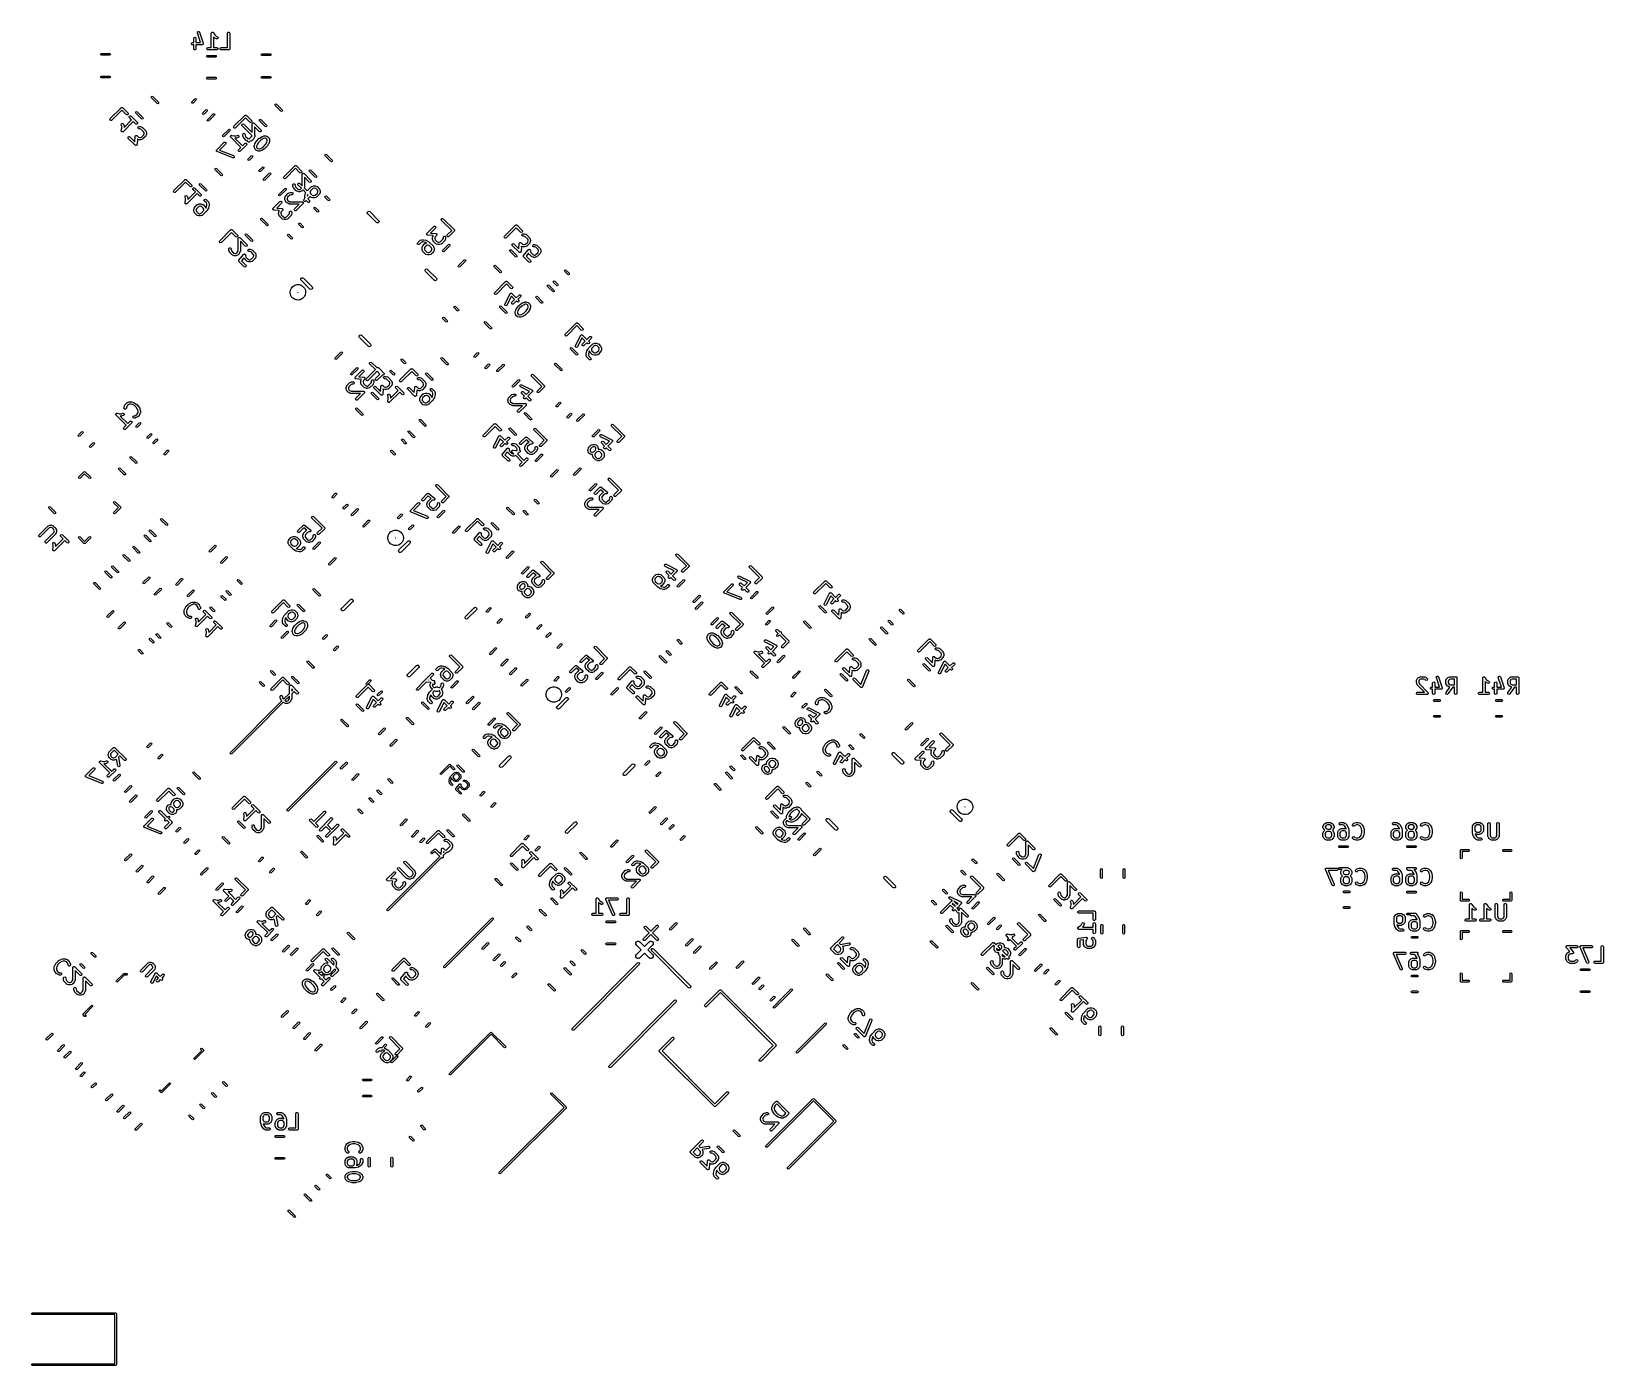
# Model space of a CAD drawing. Extents: x 4.81 to 8.83, y -5.2 to -1.79.
import ezdxf

# ---------------------------------------------------------------- set-up
doc = ezdxf.new("R2010")
doc.units = 0
doc.header["$MEASUREMENT"] = 0
doc.layers.add('BLACK', color=7, linetype='CONTINUOUS')

msp = doc.modelspace()

# ---------------------------------------------------------------- linework, layer by layer
at = {"layer": 'BLACK', "linetype": 'CONTINUOUS'}
for p, q in [((5.23841, -1.79652), (5.23915, -1.79465)), ((5.23856, -1.79754), (5.23841, -1.79652)), ((5.24664, -1.82177), (5.23856, -1.79754)), ((5.23915, -1.79465), (5.24093, -1.79368)), ((5.24093, -1.79368), (5.24291, -1.79409)), ((5.24291, -1.79409), (5.24416, -1.79567)), ((5.24416, -1.79567), (5.25354, -1.82379)), ((5.27403, -1.79848), (5.27421, -1.79747)), ((5.27403, -1.8349), (5.27403, -1.79848)), ((5.27421, -1.79747), (5.27432, -1.79734)), ((5.27432, -1.79734), (5.27433, -1.79717)), ((5.27433, -1.79717), (5.27495, -1.79658)), ((5.27495, -1.79658), (5.27551, -1.79592)), ((5.27551, -1.79592), (5.27567, -1.79589)), ((5.27567, -1.79589), (5.2758, -1.79578)), ((5.2758, -1.79578), (5.27665, -1.79572)), ((5.27665, -1.79572), (5.27749, -1.79557)), ((5.27749, -1.79557), (5.27764, -1.79566)), ((5.27764, -1.79566), (5.27781, -1.79565)), ((5.27781, -1.79565), (5.2785, -1.79615)), ((5.2785, -1.79615), (5.27924, -1.79658)), ((5.27924, -1.79658), (5.2793, -1.79674)), ((5.2793, -1.79674), (5.27944, -1.79684)), ((5.27944, -1.79684), (5.28303, -1.80222)), ((5.28303, -1.80222), (5.28623, -1.80543)), ((5.28623, -1.80543), (5.28955, -1.80709)), ((5.31527, -1.79848), (5.31545, -1.79747)), ((5.31527, -1.8349), (5.31527, -1.79848)), ((5.31545, -1.79747), (5.31675, -1.79592)), ((5.31675, -1.79592), (5.31874, -1.79557)), ((5.31874, -1.79557), (5.32049, -1.79658)), ((5.32049, -1.79658), (5.32118, -1.79848)), ((5.32118, -1.79848), (5.32118, -1.83785)), ((5.22345, -1.82421), (5.22446, -1.82246)), ((5.22381, -1.8262), (5.22345, -1.82421)), ((5.22535, -1.8275), (5.22381, -1.8262)), ((5.22446, -1.82246), (5.22636, -1.82177)), ((5.22636, -1.82768), (5.22535, -1.8275)), ((5.22636, -1.82177), (5.22903, -1.82177)), ((5.22903, -1.82768), (5.22636, -1.82768)), ((5.22903, -1.8116), (5.22921, -1.81059)), ((5.22903, -1.82177), (5.22903, -1.8116)), ((5.22903, -1.83785), (5.22903, -1.82768)), ((5.22973, -1.83975), (5.22903, -1.83785)), ((5.22921, -1.81059), (5.23051, -1.80905)), ((5.23147, -1.84076), (5.22973, -1.83975)), ((5.23051, -1.80905), (5.2325, -1.80869)), ((5.23346, -1.84041), (5.23147, -1.84076)), ((5.2325, -1.80869), (5.23425, -1.8097)), ((5.23476, -1.83886), (5.23346, -1.84041)), ((5.23425, -1.8097), (5.23494, -1.8116)), ((5.23494, -1.83785), (5.23476, -1.83886)), ((5.23494, -1.8116), (5.23494, -1.82177)), ((5.23494, -1.82177), (5.24664, -1.82177)), ((5.25073, -1.82768), (5.23494, -1.82768)), ((5.23494, -1.82768), (5.23494, -1.83785)), ((5.25095, -1.8276), (5.25073, -1.82768)), ((5.25117, -1.82765), (5.25095, -1.8276)), ((5.25188, -1.82726), (5.25117, -1.82765)), ((5.25263, -1.82699), (5.25188, -1.82726)), ((5.25275, -1.82679), (5.25263, -1.82699)), ((5.25294, -1.82669), (5.25275, -1.82679)), ((5.25324, -1.82594), (5.25294, -1.82669)), ((5.25364, -1.82524), (5.25324, -1.82594)), ((5.25354, -1.82379), (5.25369, -1.82481)), ((5.25369, -1.82481), (5.2536, -1.82502)), ((5.2536, -1.82502), (5.25364, -1.82524)), ((5.26282, -1.83734), (5.26383, -1.83559)), ((5.26318, -1.83933), (5.26282, -1.83734)), ((5.26472, -1.84062), (5.26318, -1.83933)), ((5.26383, -1.83559), (5.26573, -1.8349)), ((5.26573, -1.8408), (5.26472, -1.84062)), ((5.26573, -1.8349), (5.27403, -1.8349)), ((5.28823, -1.8408), (5.26573, -1.8408)), ((5.28239, -1.80994), (5.27993, -1.80748)), ((5.27993, -1.80748), (5.27993, -1.8349)), ((5.27993, -1.8349), (5.28823, -1.8349)), ((5.28245, -1.80997), (5.28239, -1.80994)), ((5.28316, -1.81049), (5.28245, -1.80997)), ((5.28691, -1.81237), (5.28316, -1.81049)), ((5.28892, -1.8126), (5.28691, -1.81237)), ((5.28823, -1.8349), (5.28924, -1.83507)), ((5.29013, -1.84011), (5.28823, -1.8408)), ((5.2906, -1.81149), (5.28892, -1.8126)), ((5.28924, -1.83507), (5.29079, -1.83637)), ((5.28955, -1.80709), (5.29037, -1.8077)), ((5.29114, -1.83836), (5.29013, -1.84011)), ((5.29037, -1.8077), (5.29118, -1.80955)), ((5.29118, -1.80955), (5.2906, -1.81149)), ((5.29079, -1.83637), (5.29114, -1.83836)), ((5.29657, -1.83734), (5.29758, -1.83559)), ((5.29692, -1.83933), (5.29657, -1.83734)), ((5.29847, -1.84062), (5.29692, -1.83933)), ((5.29758, -1.83559), (5.29948, -1.8349)), ((5.29948, -1.8408), (5.29847, -1.84062)), ((5.29948, -1.8349), (5.31527, -1.8349)), ((5.31823, -1.8408), (5.29948, -1.8408)), ((5.31895, -1.84054), (5.31823, -1.8408)), ((5.3197, -1.84041), (5.31895, -1.84054)), ((5.31987, -1.8402), (5.3197, -1.84041)), ((5.32012, -1.84011), (5.31987, -1.8402)), ((5.32051, -1.83945), (5.32012, -1.84011)), ((5.321, -1.83886), (5.32051, -1.83945)), ((5.32107, -1.83848), (5.321, -1.83886)), ((5.32113, -1.83836), (5.32107, -1.83848)), ((5.32118, -1.83785), (5.32111, -1.83823)), ((5.32111, -1.83823), (5.32113, -1.83836)), ((4.99135, -1.85206), (4.99204, -1.85039)), ((4.99204, -1.85373), (4.99135, -1.85206)), ((4.99204, -1.85039), (4.99371, -1.8497)), ((4.99371, -1.85443), (4.99204, -1.85373)), ((4.99371, -1.8497), (5.01429, -1.8497)), ((5.01429, -1.85443), (4.99371, -1.85443)), ((5.01429, -1.8497), (5.01596, -1.85039)), ((5.01596, -1.85373), (5.01429, -1.85443)), ((5.01596, -1.85039), (5.01665, -1.85206)), ((5.01665, -1.85206), (5.01596, -1.85373)), ((5.26152, -1.85705), (5.26221, -1.85538)), ((5.26221, -1.85872), (5.26152, -1.85705)), ((5.26221, -1.85538), (5.26388, -1.85469)), ((5.26388, -1.85941), (5.26221, -1.85872)), ((5.26388, -1.85469), (5.28445, -1.85469)), ((5.28445, -1.85941), (5.26388, -1.85941)), ((5.28445, -1.85469), (5.28613, -1.85538)), ((5.28613, -1.85872), (5.28445, -1.85941)), ((5.28613, -1.85538), (5.28682, -1.85705)), ((5.28682, -1.85705), (5.28613, -1.85872)), ((5.40135, -1.85306), (5.40204, -1.85139)), ((5.40204, -1.85473), (5.40135, -1.85306)), ((5.40204, -1.85139), (5.40371, -1.8507)), ((5.40371, -1.85543), (5.40204, -1.85473)), ((5.40371, -1.8507), (5.42429, -1.8507)), ((5.42429, -1.85543), (5.40371, -1.85543)), ((5.42429, -1.8507), (5.42596, -1.85139)), ((5.42596, -1.85473), (5.42429, -1.85543)), ((5.42596, -1.85139), (5.42665, -1.85306)), ((5.42665, -1.85306), (5.42596, -1.85473)), ((4.99135, -1.90994), (4.99204, -1.90827)), ((4.99204, -1.91161), (4.99135, -1.90994)), ((4.99204, -1.90827), (4.99371, -1.90757)), ((4.99371, -1.9123), (4.99204, -1.91161)), ((4.99371, -1.90757), (5.01429, -1.90757)), ((5.01429, -1.9123), (4.99371, -1.9123)), ((5.01429, -1.90757), (5.01596, -1.90827)), ((5.01596, -1.91161), (5.01429, -1.9123)), ((5.01596, -1.90827), (5.01665, -1.90994)), ((5.01665, -1.90994), (5.01596, -1.91161)), ((5.26152, -1.91295), (5.26221, -1.91128)), ((5.26221, -1.91462), (5.26152, -1.91295)), ((5.26221, -1.91128), (5.26388, -1.91059)), ((5.26388, -1.91531), (5.26221, -1.91462)), ((5.26388, -1.91059), (5.28445, -1.91059)), ((5.28445, -1.91531), (5.26388, -1.91531)), ((5.28445, -1.91059), (5.28613, -1.91128)), ((5.28613, -1.91462), (5.28445, -1.91531)), ((5.28613, -1.91128), (5.28682, -1.91295)), ((5.28682, -1.91295), (5.28613, -1.91462)), ((5.40135, -1.91094), (5.40204, -1.90927)), ((5.40204, -1.91261), (5.40135, -1.91094)), ((5.40204, -1.90927), (5.40371, -1.90857)), ((5.40371, -1.9133), (5.40204, -1.91261)), ((5.40371, -1.90857), (5.42429, -1.90857)), ((5.42429, -1.9133), (5.40371, -1.9133)), ((5.42429, -1.90857), (5.42596, -1.90927)), ((5.42596, -1.91261), (5.42429, -1.9133)), ((5.42596, -1.90927), (5.42665, -1.91094)), ((5.42665, -1.91094), (5.42596, -1.91261)), ((5.12037, -1.96115), (5.12106, -1.95948)), ((5.12106, -1.96282), (5.12037, -1.96115)), ((5.12106, -1.95948), (5.12273, -1.95879)), ((5.1356, -1.97737), (5.12106, -1.96282)), ((5.12273, -1.95879), (5.1244, -1.95948)), ((5.1244, -1.95948), (5.13895, -1.97403)), ((5.22422, -1.97305), (5.23205, -1.96522)), ((5.23205, -1.96522), (5.23372, -1.96453)), ((5.23372, -1.96453), (5.23539, -1.96522)), ((5.23539, -1.96522), (5.23608, -1.96689)), ((5.01582, -2.01613), (5.04365, -1.98829)), ((5.04574, -1.99455), (5.01999, -2.0203)), ((5.04365, -1.98829), (5.04397, -1.98806)), ((5.04397, -1.98806), (5.04405, -1.98796)), ((5.04405, -1.98796), (5.04418, -1.98792)), ((5.04418, -1.98792), (5.04449, -1.9877)), ((5.04449, -1.9877), (5.04526, -1.98763)), ((5.04526, -1.98763), (5.046, -1.98743)), ((5.05691, -2.00572), (5.04574, -1.99455)), ((5.046, -1.98743), (5.04624, -1.98755)), ((5.04624, -1.98755), (5.04651, -1.98752)), ((5.04651, -1.98752), (5.04714, -1.98796)), ((5.04714, -1.98796), (5.04783, -1.98829)), ((5.04783, -1.98829), (5.06109, -2.00154)), ((5.05874, -2.00657), (5.05691, -2.00572)), ((5.06069, -2.00605), (5.05874, -2.00657)), ((5.06185, -2.0044), (5.06069, -2.00605)), ((5.06109, -2.00154), (5.06168, -2.00238)), ((5.06168, -2.00238), (5.06185, -2.0044)), ((5.08084, -2.00068), (5.08153, -1.99901)), ((5.08153, -2.00235), (5.08084, -2.00068)), ((5.08153, -1.99901), (5.0832, -1.99832)), ((5.09607, -2.0169), (5.08153, -2.00235)), ((5.0832, -1.99832), (5.08487, -1.99901)), ((5.08487, -1.99901), (5.09941, -2.01356)), ((5.13727, -1.97806), (5.1356, -1.97737)), ((5.13895, -1.97737), (5.13727, -1.97806)), ((5.13895, -1.97403), (5.13964, -1.9757)), ((5.13964, -1.9757), (5.13895, -1.97737)), ((5.22353, -1.97472), (5.22422, -1.97305)), ((5.22422, -1.97639), (5.22353, -1.97472)), ((5.22589, -1.97708), (5.22422, -1.97639)), ((5.22756, -1.97639), (5.22589, -1.97708)), ((5.23539, -1.96856), (5.22756, -1.97639)), ((5.23608, -1.96689), (5.23539, -1.96856)), ((5.25192, -2.00311), (5.25261, -2.00144)), ((5.25261, -2.00478), (5.25192, -2.00311)), ((5.25261, -2.00144), (5.26044, -1.99361)), ((5.25428, -2.00547), (5.25261, -2.00478)), ((5.25595, -2.00478), (5.25428, -2.00547)), ((5.26378, -1.99695), (5.25595, -2.00478)), ((5.26044, -1.99361), (5.26211, -1.99292)), ((5.26211, -1.99292), (5.26378, -1.99361)), ((5.26378, -1.99361), (5.26447, -1.99528)), ((5.26447, -1.99528), (5.26378, -1.99695)), ((5.26429, -2.01884), (5.27884, -2.00429)), ((5.27884, -2.00429), (5.28051, -2.0036)), ((5.28051, -2.0036), (5.28218, -2.00429)), ((5.28218, -2.00429), (5.28287, -2.00596)), ((5.28287, -2.00596), (5.28218, -2.00763)), ((5.43613, -1.98084), (5.43682, -1.97917)), ((5.43682, -1.98251), (5.43613, -1.98084)), ((5.43682, -1.97917), (5.43849, -1.97847)), ((5.45137, -1.99705), (5.43682, -1.98251)), ((5.43849, -1.97847), (5.44016, -1.97917)), ((5.44016, -1.97917), (5.45471, -1.99371)), ((5.45304, -1.99774), (5.45137, -1.99705)), ((5.45471, -1.99705), (5.45304, -1.99774)), ((5.45471, -1.99371), (5.4554, -1.99538)), ((5.4554, -1.99538), (5.45471, -1.99705)), ((5.01496, -2.01796), (5.01582, -2.01613)), ((5.01549, -2.01991), (5.01496, -2.01796)), ((5.01714, -2.02107), (5.01549, -2.01991)), ((5.01915, -2.02089), (5.01714, -2.02107)), ((5.01999, -2.0203), (5.01915, -2.02089)), ((5.04412, -2.03139), (5.04486, -2.02951)), ((5.04427, -2.03241), (5.04412, -2.03139)), ((5.04417, -2.0468), (5.04544, -2.04046)), ((5.04544, -2.03593), (5.04427, -2.03241)), ((5.04486, -2.02951), (5.04664, -2.02855)), ((5.04544, -2.04046), (5.04544, -2.03593)), ((5.04664, -2.02855), (5.04861, -2.02896)), ((5.04861, -2.02896), (5.04987, -2.03054)), ((5.07491, -2.02372), (5.04916, -2.04947)), ((5.04987, -2.03054), (5.0512, -2.03451)), ((5.0512, -2.03451), (5.05132, -2.03539)), ((5.05132, -2.03539), (5.05135, -2.03545)), ((5.05135, -2.03893), (5.07073, -2.01954)), ((5.05135, -2.03545), (5.05135, -2.03893)), ((5.0641, -2.01082), (5.06526, -2.00917)), ((5.06428, -2.01283), (5.0641, -2.01082)), ((5.06487, -2.01367), (5.06428, -2.01283)), ((5.07073, -2.01954), (5.06487, -2.01367)), ((5.06526, -2.00917), (5.06721, -2.00865)), ((5.06721, -2.00865), (5.06904, -2.0095)), ((5.06904, -2.0095), (5.08495, -2.02541)), ((5.08077, -2.02958), (5.07491, -2.02372)), ((5.0826, -2.03044), (5.08077, -2.02958)), ((5.08455, -2.02991), (5.0826, -2.03044)), ((5.08571, -2.02826), (5.08455, -2.02991)), ((5.08495, -2.02541), (5.08554, -2.02625)), ((5.08554, -2.02625), (5.08571, -2.02826)), ((5.08658, -2.03891), (5.08759, -2.03716)), ((5.08693, -2.0409), (5.08658, -2.03891)), ((5.08848, -2.0422), (5.08693, -2.0409)), ((5.08759, -2.03716), (5.08949, -2.03647)), ((5.08949, -2.04238), (5.08848, -2.0422)), ((5.08949, -2.03647), (5.09214, -2.03647)), ((5.09166, -2.04238), (5.08949, -2.04238)), ((5.09452, -2.04333), (5.09166, -2.04238)), ((5.09214, -2.03647), (5.09301, -2.03663)), ((5.09301, -2.03663), (5.09307, -2.03662)), ((5.09307, -2.03662), (5.09705, -2.03795)), ((5.10149, -2.0503), (5.09452, -2.04333)), ((5.09774, -2.01759), (5.09607, -2.0169)), ((5.09705, -2.03795), (5.09795, -2.03844)), ((5.09941, -2.0169), (5.09774, -2.01759)), ((5.09795, -2.03844), (5.09805, -2.03859)), ((5.09805, -2.03859), (5.09821, -2.03866)), ((5.09821, -2.03866), (5.10616, -2.04662)), ((5.09941, -2.01356), (5.10011, -2.01523)), ((5.10011, -2.01523), (5.09941, -2.0169)), ((5.10616, -2.04662), (5.10675, -2.04746)), ((5.2636, -2.02051), (5.26429, -2.01884)), ((5.26429, -2.02218), (5.2636, -2.02051)), ((5.26596, -2.02287), (5.26429, -2.02218)), ((5.26763, -2.02218), (5.26596, -2.02287)), ((5.28218, -2.00763), (5.26763, -2.02218)), ((5.30382, -2.05837), (5.31837, -2.04382)), ((5.31837, -2.04382), (5.32004, -2.04313)), ((5.32004, -2.04313), (5.32171, -2.04382)), ((5.32171, -2.04382), (5.3224, -2.04549)), ((5.3224, -2.04549), (5.32171, -2.04716)), ((5.33073, -2.03764), (5.33158, -2.03581)), ((5.33125, -2.03959), (5.33073, -2.03764)), ((5.3329, -2.04075), (5.33125, -2.03959)), ((5.33158, -2.03581), (5.35942, -2.00797)), ((5.33492, -2.04058), (5.3329, -2.04075)), ((5.33576, -2.03999), (5.33492, -2.04058)), ((5.36151, -2.01424), (5.33576, -2.03999)), ((5.35199, -2.03177), (5.35315, -2.03012)), ((5.35217, -2.03378), (5.35199, -2.03177)), ((5.35275, -2.03462), (5.35217, -2.03378)), ((5.37844, -2.06031), (5.35275, -2.03462)), ((5.35315, -2.03012), (5.3551, -2.02959)), ((5.3551, -2.02959), (5.35693, -2.03045)), ((5.35693, -2.03045), (5.37844, -2.05196)), ((5.35942, -2.00797), (5.35974, -2.00775)), ((5.35974, -2.00775), (5.35981, -2.00764)), ((5.35981, -2.00764), (5.35994, -2.00761)), ((5.35994, -2.00761), (5.36026, -2.00739)), ((5.36026, -2.00739), (5.36102, -2.00732)), ((5.36102, -2.00732), (5.36176, -2.00712)), ((5.37268, -2.02541), (5.36151, -2.01424)), ((5.36176, -2.00712), (5.36201, -2.00723)), ((5.36201, -2.00723), (5.36227, -2.00721)), ((5.36227, -2.00721), (5.3629, -2.00765)), ((5.3629, -2.00765), (5.36359, -2.00797)), ((5.36359, -2.00797), (5.37685, -2.02123)), ((5.37451, -2.02626), (5.37268, -2.02541)), ((5.37646, -2.02574), (5.37451, -2.02626)), ((5.37762, -2.02408), (5.37646, -2.02574)), ((5.37685, -2.02123), (5.37744, -2.02207)), ((5.37744, -2.02207), (5.37762, -2.02408)), ((5.37844, -2.02995), (5.37855, -2.02931)), ((5.37844, -2.05196), (5.37844, -2.02995)), ((5.37854, -2.02918), (5.37859, -2.02912)), ((5.37855, -2.02931), (5.37854, -2.02918)), ((5.37859, -2.02912), (5.37862, -2.02894)), ((5.37862, -2.02894), (5.37919, -2.02826)), ((5.37919, -2.02826), (5.3797, -2.02753)), ((5.3797, -2.02753), (5.37983, -2.02749)), ((5.37983, -2.02749), (5.37992, -2.02739)), ((5.37992, -2.02739), (5.38079, -2.02723)), ((5.38079, -2.02723), (5.38165, -2.027)), ((5.38165, -2.027), (5.38177, -2.02706)), ((5.38177, -2.02706), (5.3819, -2.02704)), ((5.3819, -2.02704), (5.38267, -2.02748)), ((5.38267, -2.02748), (5.38348, -2.02786)), ((5.38348, -2.02786), (5.40071, -2.04509)), ((5.39654, -2.04927), (5.38434, -2.03707)), ((5.38434, -2.03707), (5.38434, -2.05786)), ((5.3966, -2.02037), (5.39729, -2.0187)), ((5.39729, -2.02204), (5.3966, -2.02037)), ((5.39729, -2.0187), (5.39896, -2.018)), ((5.41184, -2.03658), (5.39729, -2.02204)), ((5.39896, -2.018), (5.40063, -2.0187)), ((5.40063, -2.0187), (5.41518, -2.03324)), ((5.40071, -2.04509), (5.4013, -2.04593)), ((5.4013, -2.04593), (5.40148, -2.04794)), ((5.41351, -2.03727), (5.41184, -2.03658)), ((5.41518, -2.03658), (5.41351, -2.03727)), ((5.41518, -2.03324), (5.41587, -2.03491)), ((5.41587, -2.03491), (5.41518, -2.03658)), ((5.04413, -2.04712), (5.0442, -2.04697)), ((5.04435, -2.04795), (5.04413, -2.04712)), ((5.0442, -2.04697), (5.04417, -2.0468)), ((5.04448, -2.0488), (5.04435, -2.04795)), ((5.04461, -2.04891), (5.04448, -2.0488)), ((5.04465, -2.04907), (5.04461, -2.04891)), ((5.04535, -2.04956), (5.04465, -2.04907)), ((5.046, -2.05013), (5.04535, -2.04956)), ((5.04617, -2.05013), (5.046, -2.05013)), ((5.0463, -2.05023), (5.04617, -2.05013)), ((5.04716, -2.05016), (5.0463, -2.05023)), ((5.04801, -2.05018), (5.04716, -2.05016)), ((5.04815, -2.05007), (5.04801, -2.05018)), ((5.04832, -2.05006), (5.04815, -2.05007)), ((5.04916, -2.04947), (5.04832, -2.05006)), ((5.06145, -2.06385), (5.06261, -2.06219)), ((5.06163, -2.06586), (5.06145, -2.06385)), ((5.06221, -2.0667), (5.06163, -2.06586)), ((5.07945, -2.08393), (5.06221, -2.0667)), ((5.06261, -2.06219), (5.06456, -2.06167)), ((5.06456, -2.06167), (5.06639, -2.06253)), ((5.06639, -2.06253), (5.07902, -2.07516)), ((5.07902, -2.07516), (5.07992, -2.06177)), ((5.08017, -2.08427), (5.07945, -2.08393)), ((5.07992, -2.06177), (5.08002, -2.06133)), ((5.08001, -2.0612), (5.08008, -2.0611)), ((5.08002, -2.06133), (5.08001, -2.0612)), ((5.08008, -2.0611), (5.08016, -2.06077)), ((5.08016, -2.06077), (5.08071, -2.0602)), ((5.08083, -2.08471), (5.08017, -2.08427)), ((5.08071, -2.0602), (5.08117, -2.05954)), ((5.08106, -2.08469), (5.08083, -2.08471)), ((5.08128, -2.08479), (5.08106, -2.08469)), ((5.08117, -2.05954), (5.0814, -2.05948)), ((5.08205, -2.08458), (5.08128, -2.08479)), ((5.0814, -2.05948), (5.08156, -2.05931)), ((5.08156, -2.05931), (5.08235, -2.05923)), ((5.08284, -2.0845), (5.08205, -2.08458)), ((5.08235, -2.05923), (5.08312, -2.05902)), ((5.083, -2.08433), (5.08284, -2.0845)), ((5.08323, -2.08427), (5.083, -2.08433)), ((5.08312, -2.05902), (5.08333, -2.05912)), ((5.08369, -2.08361), (5.08323, -2.08427)), ((5.08333, -2.05912), (5.08357, -2.05909)), ((5.08357, -2.05909), (5.08423, -2.05954)), ((5.08424, -2.08304), (5.08369, -2.08361)), ((5.08423, -2.05954), (5.08495, -2.05987)), ((5.08432, -2.08271), (5.08424, -2.08304)), ((5.08439, -2.08261), (5.08432, -2.08271)), ((5.08448, -2.08204), (5.08438, -2.08247)), ((5.08438, -2.08247), (5.08439, -2.08261)), ((5.08539, -2.06846), (5.08448, -2.08204)), ((5.08495, -2.05987), (5.08843, -2.06336)), ((5.0859, -2.06874), (5.08539, -2.06846)), ((5.08988, -2.07007), (5.0859, -2.06874)), ((5.08843, -2.06336), (5.09129, -2.06431)), ((5.08995, -2.07006), (5.08988, -2.07007)), ((5.09082, -2.07022), (5.08995, -2.07006)), ((5.09347, -2.07022), (5.09082, -2.07022)), ((5.09129, -2.06431), (5.09299, -2.06431)), ((5.09299, -2.06431), (5.09585, -2.06336)), ((5.09353, -2.0702), (5.09347, -2.07022)), ((5.0944, -2.07007), (5.09353, -2.0702)), ((5.09838, -2.06874), (5.0944, -2.07007)), ((5.09585, -2.06336), (5.10149, -2.05772)), ((5.09852, -2.06863), (5.09838, -2.06874)), ((5.09869, -2.06861), (5.09852, -2.06863)), ((5.09953, -2.06803), (5.09869, -2.06861)), ((5.10616, -2.0614), (5.09953, -2.06803)), ((5.10244, -2.05316), (5.10149, -2.0503)), ((5.10149, -2.05772), (5.10244, -2.05485)), ((5.10244, -2.05485), (5.10244, -2.05316)), ((5.10623, -2.06124), (5.10616, -2.0614)), ((5.10638, -2.06115), (5.10623, -2.06124)), ((5.10687, -2.06024), (5.10638, -2.06115)), ((5.10675, -2.04746), (5.10676, -2.04763)), ((5.10676, -2.04763), (5.10687, -2.04777)), ((5.10687, -2.04777), (5.1082, -2.05175)), ((5.1082, -2.05627), (5.10687, -2.06024)), ((5.1082, -2.05175), (5.10833, -2.05262)), ((5.10835, -2.05533), (5.1082, -2.0562)), ((5.1082, -2.0562), (5.1082, -2.05627)), ((5.10833, -2.05262), (5.10835, -2.05268)), ((5.10835, -2.05268), (5.10835, -2.05533)), ((5.2878, -2.09541), (5.30636, -2.07685)), ((5.31053, -2.08102), (5.29514, -2.09641)), ((5.30313, -2.06004), (5.30382, -2.05837)), ((5.30382, -2.06171), (5.30313, -2.06004)), ((5.30549, -2.0624), (5.30382, -2.06171)), ((5.30716, -2.06171), (5.30549, -2.0624)), ((5.30636, -2.07685), (5.3072, -2.07626)), ((5.32171, -2.04716), (5.30716, -2.06171)), ((5.3072, -2.07626), (5.30921, -2.07608)), ((5.30921, -2.07608), (5.31086, -2.07724)), ((5.31139, -2.07919), (5.31053, -2.08102)), ((5.31086, -2.07724), (5.31139, -2.07919)), ((5.32283, -2.06094), (5.32292, -2.0608)), ((5.3229, -2.06179), (5.32283, -2.06094)), ((5.32288, -2.06265), (5.3229, -2.06179)), ((5.32299, -2.06278), (5.32288, -2.06265)), ((5.32292, -2.0608), (5.32293, -2.06063)), ((5.32293, -2.06063), (5.32349, -2.05998)), ((5.323, -2.06295), (5.32299, -2.06278)), ((5.32359, -2.06379), (5.323, -2.06295)), ((5.32349, -2.05998), (5.32398, -2.05928)), ((5.34934, -2.08954), (5.32359, -2.06379)), ((5.32398, -2.05928), (5.32415, -2.05924)), ((5.32415, -2.05924), (5.32426, -2.05911)), ((5.32426, -2.05911), (5.32511, -2.05898)), ((5.32511, -2.05898), (5.32593, -2.05876)), ((5.32593, -2.05876), (5.32609, -2.05883)), ((5.32609, -2.05883), (5.32626, -2.05881)), ((5.32626, -2.05881), (5.3326, -2.06007)), ((5.3326, -2.06007), (5.33713, -2.06007)), ((5.33761, -2.06598), (5.33413, -2.06598)), ((5.33413, -2.06598), (5.35352, -2.08536)), ((5.33713, -2.06007), (5.34065, -2.0589)), ((5.33767, -2.06596), (5.33761, -2.06598)), ((5.33854, -2.06583), (5.33767, -2.06596)), ((5.34252, -2.0645), (5.33854, -2.06583)), ((5.34065, -2.0589), (5.34167, -2.05875)), ((5.34167, -2.05875), (5.34354, -2.05949)), ((5.3441, -2.06325), (5.34252, -2.0645)), ((5.34354, -2.05949), (5.34451, -2.06127)), ((5.34451, -2.06127), (5.3441, -2.06325)), ((5.36356, -2.08367), (5.34765, -2.09958)), ((5.35352, -2.08536), (5.35938, -2.0795)), ((5.35458, -2.05646), (5.35475, -2.05545)), ((5.35458, -2.05911), (5.35458, -2.05646)), ((5.3546, -2.05917), (5.35458, -2.05911)), ((5.35473, -2.06004), (5.3546, -2.05917)), ((5.35605, -2.06402), (5.35473, -2.06004)), ((5.35475, -2.05545), (5.35605, -2.0539)), ((5.35605, -2.0539), (5.35804, -2.05355)), ((5.35616, -2.06416), (5.35605, -2.06402)), ((5.35618, -2.06434), (5.35616, -2.06416)), ((5.35677, -2.06518), (5.35618, -2.06434)), ((5.3634, -2.0718), (5.35677, -2.06518)), ((5.35804, -2.05355), (5.35979, -2.05456)), ((5.35938, -2.0795), (5.36022, -2.07891)), ((5.35979, -2.05456), (5.36048, -2.05646)), ((5.36022, -2.07891), (5.36223, -2.07873)), ((5.36048, -2.05646), (5.36048, -2.05863)), ((5.36048, -2.05863), (5.36144, -2.06149)), ((5.36144, -2.06149), (5.36708, -2.06714)), ((5.36223, -2.07873), (5.36389, -2.07989)), ((5.36356, -2.07188), (5.3634, -2.0718)), ((5.36365, -2.07203), (5.36356, -2.07188)), ((5.36441, -2.08184), (5.36356, -2.08367)), ((5.36455, -2.07252), (5.36365, -2.07203)), ((5.36389, -2.07989), (5.36441, -2.08184)), ((5.36657, -2.07319), (5.36455, -2.07252)), ((5.36648, -2.07337), (5.36657, -2.07319)), ((5.36701, -2.07533), (5.36648, -2.07337)), ((5.36866, -2.07648), (5.36701, -2.07533)), ((5.36708, -2.06714), (5.36994, -2.06809)), ((5.37067, -2.07631), (5.36866, -2.07648)), ((5.36994, -2.06809), (5.37079, -2.06809)), ((5.37151, -2.07572), (5.37067, -2.07631)), ((5.37079, -2.06809), (5.37844, -2.06044)), ((5.37356, -2.07367), (5.37151, -2.07572)), ((5.37702, -2.07252), (5.37356, -2.07367)), ((5.37716, -2.07241), (5.37702, -2.07252)), ((5.37734, -2.07239), (5.37716, -2.07241)), ((5.37818, -2.0718), (5.37734, -2.07239)), ((5.38083, -2.06915), (5.37818, -2.0718)), ((5.37844, -2.06044), (5.37844, -2.06031)), ((5.38086, -2.06909), (5.38083, -2.06915)), ((5.38138, -2.06839), (5.38086, -2.06909)), ((5.38392, -2.06332), (5.38138, -2.06839)), ((5.38374, -2.08562), (5.38389, -2.08475)), ((5.38374, -2.08828), (5.38374, -2.08562)), ((5.38389, -2.08469), (5.38522, -2.08071)), ((5.38389, -2.08475), (5.38389, -2.08469)), ((5.38477, -2.06246), (5.38392, -2.06332)), ((5.38434, -2.05786), (5.38477, -2.05829)), ((5.38477, -2.05829), (5.38499, -2.05861)), ((5.38509, -2.06177), (5.38477, -2.06246)), ((5.38499, -2.05861), (5.3851, -2.05868)), ((5.38553, -2.06114), (5.38509, -2.06177)), ((5.3851, -2.05868), (5.38513, -2.05881)), ((5.38513, -2.05881), (5.38536, -2.05913)), ((5.38522, -2.08071), (5.38546, -2.08027)), ((5.38536, -2.05913), (5.38542, -2.05989)), ((5.38542, -2.05989), (5.38562, -2.06063)), ((5.38546, -2.08027), (5.38549, -2.08013)), ((5.38549, -2.08013), (5.38946, -2.0735)), ((5.38562, -2.06063), (5.38551, -2.06087)), ((5.38551, -2.06087), (5.38553, -2.06114)), ((5.38946, -2.0735), (5.38985, -2.07305)), ((5.39072, -2.08289), (5.38965, -2.0861)), ((5.38965, -2.0861), (5.38965, -2.0878)), ((5.38985, -2.07305), (5.38991, -2.07293)), ((5.38991, -2.07293), (5.39654, -2.0663)), ((5.39434, -2.07685), (5.39072, -2.08289)), ((5.40046, -2.07074), (5.39434, -2.07685)), ((5.39837, -2.05012), (5.39654, -2.04927)), ((5.39654, -2.0663), (5.39702, -2.06596)), ((5.39702, -2.06596), (5.39711, -2.06586)), ((5.39711, -2.06586), (5.40373, -2.06188)), ((5.40032, -2.0496), (5.39837, -2.05012)), ((5.40148, -2.04794), (5.40032, -2.0496)), ((5.40649, -2.06711), (5.40046, -2.07074)), ((5.40373, -2.06188), (5.40421, -2.0617)), ((5.40421, -2.0617), (5.40432, -2.06161)), ((5.40432, -2.06161), (5.4083, -2.06029)), ((5.40607, -2.08858), (5.41219, -2.08247)), ((5.40971, -2.06604), (5.40649, -2.06711)), ((5.4083, -2.06029), (5.40917, -2.06016)), ((5.40917, -2.06016), (5.40923, -2.06013)), ((5.40923, -2.06013), (5.41188, -2.06013)), ((5.4114, -2.06604), (5.40971, -2.06604)), ((5.41662, -2.08639), (5.40999, -2.09301)), ((5.41426, -2.06699), (5.4114, -2.06604)), ((5.41188, -2.06013), (5.41275, -2.06029)), ((5.41219, -2.08247), (5.41581, -2.07643)), ((5.41275, -2.06029), (5.41282, -2.06029)), ((5.41282, -2.06029), (5.41679, -2.06161)), ((5.41593, -2.06866), (5.41426, -2.06699)), ((5.41581, -2.07643), (5.41688, -2.07321)), ((5.41688, -2.07152), (5.41593, -2.06866)), ((5.41668, -2.08626), (5.41662, -2.08639)), ((5.41707, -2.08582), (5.41668, -2.08626)), ((5.41679, -2.06161), (5.41769, -2.0621)), ((5.41688, -2.07321), (5.41688, -2.07152)), ((5.42104, -2.07919), (5.41707, -2.08582)), ((5.41769, -2.0621), (5.41779, -2.06225)), ((5.41779, -2.06225), (5.41795, -2.06233)), ((5.41795, -2.06233), (5.4206, -2.06498)), ((5.4206, -2.06498), (5.42119, -2.06582)), ((5.42107, -2.07905), (5.42104, -2.07919)), ((5.42131, -2.0786), (5.42107, -2.07905)), ((5.42119, -2.06582), (5.4212, -2.06599)), ((5.4212, -2.06599), (5.42131, -2.06613)), ((5.42131, -2.06613), (5.42264, -2.07011)), ((5.42264, -2.07463), (5.42131, -2.0786)), ((5.42264, -2.07011), (5.42277, -2.07098)), ((5.42279, -2.07369), (5.42264, -2.07456)), ((5.42264, -2.07456), (5.42264, -2.07463)), ((5.42277, -2.07098), (5.42279, -2.07104)), ((5.42279, -2.07104), (5.42279, -2.07369)), ((5.28694, -2.09724), (5.28723, -2.09661)), ((5.28703, -2.09757), (5.28694, -2.09724)), ((5.28696, -2.09791), (5.28703, -2.09757)), ((5.28729, -2.09852), (5.28696, -2.09791)), ((5.28723, -2.09661), (5.28738, -2.09594)), ((5.28747, -2.09919), (5.28729, -2.09852)), ((5.28738, -2.09594), (5.28765, -2.09572)), ((5.28775, -2.09939), (5.28747, -2.09919)), ((5.28765, -2.09572), (5.2878, -2.09541)), ((5.28792, -2.09969), (5.28775, -2.09939)), ((5.28879, -2.10023), (5.28792, -2.09969)), ((5.32856, -2.11614), (5.28879, -2.10023)), ((5.29514, -2.09641), (5.33075, -2.11066)), ((5.33058, -2.11621), (5.32856, -2.11614)), ((5.33216, -2.11496), (5.33058, -2.11621)), ((5.33075, -2.11066), (5.33162, -2.1112)), ((5.33162, -2.1112), (5.33258, -2.11298)), ((5.33258, -2.11298), (5.33216, -2.11496)), ((5.34262, -2.09724), (5.34347, -2.09541)), ((5.34314, -2.09919), (5.34262, -2.09724)), ((5.3448, -2.10035), (5.34314, -2.09919)), ((5.34347, -2.09541), (5.34934, -2.08954)), ((5.34681, -2.10017), (5.3448, -2.10035)), ((5.34765, -2.09958), (5.34681, -2.10017)), ((5.36753, -2.12072), (5.36822, -2.11905)), ((5.36822, -2.12239), (5.36753, -2.12072)), ((5.36822, -2.11905), (5.37605, -2.11122)), ((5.36989, -2.12308), (5.36822, -2.12239)), ((5.37156, -2.12239), (5.36989, -2.12308)), ((5.37939, -2.11456), (5.37156, -2.12239)), ((5.37605, -2.11122), (5.37772, -2.11053)), ((5.37772, -2.11053), (5.37939, -2.11122)), ((5.37939, -2.11122), (5.38008, -2.11289)), ((5.38008, -2.11289), (5.37939, -2.11456)), ((5.38376, -2.08834), (5.38374, -2.08828)), ((5.38389, -2.08921), (5.38376, -2.08834)), ((5.38522, -2.09319), (5.38389, -2.08921)), ((5.38533, -2.09332), (5.38522, -2.09319)), ((5.38534, -2.0935), (5.38533, -2.09332)), ((5.38593, -2.09434), (5.38534, -2.0935)), ((5.38858, -2.09699), (5.38593, -2.09434)), ((5.38874, -2.09707), (5.38858, -2.09699)), ((5.38884, -2.09722), (5.38874, -2.09707)), ((5.38974, -2.0977), (5.38884, -2.09722)), ((5.38965, -2.0878), (5.3906, -2.09066)), ((5.39371, -2.09903), (5.38974, -2.0977)), ((5.3906, -2.09066), (5.39227, -2.09232)), ((5.39227, -2.09232), (5.39513, -2.09328)), ((5.39378, -2.09903), (5.39371, -2.09903)), ((5.39465, -2.09918), (5.39378, -2.09903)), ((5.3973, -2.09918), (5.39465, -2.09918)), ((5.39513, -2.09328), (5.39682, -2.09328)), ((5.39682, -2.09328), (5.40004, -2.0922)), ((5.39736, -2.09916), (5.3973, -2.09918)), ((5.39823, -2.09903), (5.39736, -2.09916)), ((5.40221, -2.0977), (5.39823, -2.09903)), ((5.40004, -2.0922), (5.40607, -2.08858)), ((5.40232, -2.09762), (5.40221, -2.0977)), ((5.4028, -2.09744), (5.40232, -2.09762)), ((5.40942, -2.09346), (5.4028, -2.09744)), ((5.40951, -2.09335), (5.40942, -2.09346)), ((5.40999, -2.09301), (5.40951, -2.09335)), ((5.56371, -2.10954), (5.5644, -2.10787)), ((5.5644, -2.11121), (5.56371, -2.10954)), ((5.5644, -2.10787), (5.56607, -2.10718)), ((5.57895, -2.12576), (5.5644, -2.11121)), ((5.56607, -2.10718), (5.56774, -2.10787)), ((5.56774, -2.10787), (5.58229, -2.12242)), ((5.58062, -2.12645), (5.57895, -2.12576)), ((5.58229, -2.12576), (5.58062, -2.12645)), ((5.58229, -2.12242), (5.58298, -2.12409)), ((5.58298, -2.12409), (5.58229, -2.12576)), ((5.28313, -2.14496), (5.28382, -2.14329)), ((5.28382, -2.14663), (5.28313, -2.14496)), ((5.28382, -2.14329), (5.28549, -2.1426)), ((5.29837, -2.16118), (5.28382, -2.14663)), ((5.28549, -2.1426), (5.28716, -2.14329)), ((5.28716, -2.14329), (5.30171, -2.15784)), ((5.30004, -2.16187), (5.29837, -2.16118)), ((5.30171, -2.16118), (5.30004, -2.16187)), ((5.30171, -2.15784), (5.3024, -2.15951)), ((5.3024, -2.15951), (5.30171, -2.16118)), ((5.39592, -2.14911), (5.39661, -2.14744)), ((5.39661, -2.15078), (5.39592, -2.14911)), ((5.39661, -2.14744), (5.40444, -2.13961)), ((5.39828, -2.15147), (5.39661, -2.15078)), ((5.39995, -2.15078), (5.39828, -2.15147)), ((5.40778, -2.14295), (5.39995, -2.15078)), ((5.40444, -2.13961), (5.40611, -2.13892)), ((5.40611, -2.13892), (5.40778, -2.13961)), ((5.40729, -2.16984), (5.42184, -2.15529)), ((5.40778, -2.13961), (5.40847, -2.14128)), ((5.40847, -2.14128), (5.40778, -2.14295)), ((5.42518, -2.15863), (5.41063, -2.17318)), ((5.42184, -2.15529), (5.42351, -2.1546)), ((5.42351, -2.1546), (5.42518, -2.15529)), ((5.42518, -2.15529), (5.42587, -2.15696)), ((5.42587, -2.15696), (5.42518, -2.15863)), ((5.45831, -2.16635), (5.45916, -2.16452)), ((5.45883, -2.1683), (5.45831, -2.16635)), ((5.45916, -2.16452), (5.487, -2.13668)), ((5.48909, -2.14294), (5.46333, -2.16869)), ((5.487, -2.13668), (5.48732, -2.13645)), ((5.48732, -2.13645), (5.48739, -2.13635)), ((5.48739, -2.13635), (5.48752, -2.13631)), ((5.48752, -2.13631), (5.48784, -2.13609)), ((5.48784, -2.13609), (5.4886, -2.13602)), ((5.4886, -2.13602), (5.48934, -2.13582)), ((5.50025, -2.15411), (5.48909, -2.14294)), ((5.48934, -2.13582), (5.48958, -2.13594)), ((5.48958, -2.13594), (5.48985, -2.13591)), ((5.48985, -2.13591), (5.49048, -2.13635)), ((5.49048, -2.13635), (5.49117, -2.13668)), ((5.49117, -2.13668), (5.50443, -2.14993)), ((5.50208, -2.15496), (5.50025, -2.15411)), ((5.50404, -2.15444), (5.50208, -2.15496)), ((5.50519, -2.15279), (5.50404, -2.15444)), ((5.50443, -2.14993), (5.50502, -2.15077)), ((5.50502, -2.15077), (5.50519, -2.15279)), ((5.50602, -2.15865), (5.50613, -2.15802)), ((5.50602, -2.18754), (5.50602, -2.15865)), ((5.50612, -2.15789), (5.50616, -2.15782)), ((5.50613, -2.15802), (5.50612, -2.15789)), ((5.50616, -2.15782), (5.5062, -2.15764)), ((5.5062, -2.15764), (5.50677, -2.15696)), ((5.50677, -2.15696), (5.50728, -2.15623)), ((5.50728, -2.15623), (5.50741, -2.1562)), ((5.50741, -2.1562), (5.50749, -2.15609)), ((5.50749, -2.15609), (5.50837, -2.15594)), ((5.50837, -2.15594), (5.50923, -2.15571)), ((5.50923, -2.15571), (5.50935, -2.15577)), ((5.50935, -2.15577), (5.50948, -2.15574)), ((5.50948, -2.15574), (5.51025, -2.15619)), ((5.51025, -2.15619), (5.51106, -2.15656)), ((5.51106, -2.15656), (5.52829, -2.1738)), ((5.52412, -2.17797), (5.51192, -2.16578)), ((5.51192, -2.16578), (5.51192, -2.19047)), ((5.52418, -2.14907), (5.52487, -2.1474)), ((5.52487, -2.15074), (5.52418, -2.14907)), ((5.52487, -2.1474), (5.52654, -2.14671)), ((5.53942, -2.16529), (5.52487, -2.15074)), ((5.52654, -2.14671), (5.52821, -2.1474)), ((5.52821, -2.1474), (5.54276, -2.16195)), ((5.54109, -2.16598), (5.53942, -2.16529)), ((5.54276, -2.16529), (5.54109, -2.16598)), ((5.54276, -2.16195), (5.54345, -2.16362)), ((5.54345, -2.16362), (5.54276, -2.16529)), ((5.17773, -2.20177), (5.17858, -2.19994)), ((5.17825, -2.20372), (5.17773, -2.20177)), ((5.1799, -2.20488), (5.17825, -2.20372)), ((5.17858, -2.19994), (5.20642, -2.1721)), ((5.18192, -2.2047), (5.1799, -2.20488)), ((5.18276, -2.20411), (5.18192, -2.2047)), ((5.20851, -2.17836), (5.18276, -2.20411)), ((5.20642, -2.1721), (5.20674, -2.17188)), ((5.20674, -2.17188), (5.20681, -2.17177)), ((5.20681, -2.17177), (5.20694, -2.17173)), ((5.20694, -2.17173), (5.20726, -2.17151)), ((5.20726, -2.17151), (5.20802, -2.17144)), ((5.20802, -2.17144), (5.20876, -2.17125)), ((5.21968, -2.18953), (5.20851, -2.17836)), ((5.20876, -2.17125), (5.20901, -2.17136)), ((5.20901, -2.17136), (5.20927, -2.17134)), ((5.20927, -2.17134), (5.2099, -2.17178)), ((5.2099, -2.17178), (5.21059, -2.1721)), ((5.21059, -2.1721), (5.22385, -2.18536)), ((5.21411, -2.22274), (5.2335, -2.20335)), ((5.22151, -2.19039), (5.21968, -2.18953)), ((5.22346, -2.18986), (5.22151, -2.19039)), ((5.22462, -2.18821), (5.22346, -2.18986)), ((5.22385, -2.18536), (5.22444, -2.1862)), ((5.22444, -2.1862), (5.22462, -2.18821)), ((5.22687, -2.19463), (5.22802, -2.19298)), ((5.22704, -2.19665), (5.22687, -2.19463)), ((5.22763, -2.19749), (5.22704, -2.19665)), ((5.2335, -2.20335), (5.22763, -2.19749)), ((5.22802, -2.19298), (5.22997, -2.19246)), ((5.22997, -2.19246), (5.23181, -2.19331)), ((5.23181, -2.19331), (5.24771, -2.20922)), ((5.2436, -2.18449), (5.24429, -2.18282)), ((5.24429, -2.18616), (5.2436, -2.18449)), ((5.24429, -2.18282), (5.24596, -2.18213)), ((5.25884, -2.20071), (5.24429, -2.18616)), ((5.24596, -2.18213), (5.24763, -2.18282)), ((5.24763, -2.18282), (5.26218, -2.19737)), ((5.26051, -2.2014), (5.25884, -2.20071)), ((5.26218, -2.20071), (5.26051, -2.2014)), ((5.26218, -2.19737), (5.26287, -2.19904)), ((5.26287, -2.19904), (5.26218, -2.20071)), ((5.4066, -2.17151), (5.40729, -2.16984)), ((5.40729, -2.17318), (5.4066, -2.17151)), ((5.40896, -2.17387), (5.40729, -2.17318)), ((5.41063, -2.17318), (5.40896, -2.17387)), ((5.44682, -2.20937), (5.46137, -2.19482)), ((5.46471, -2.19816), (5.45016, -2.21271)), ((5.46048, -2.16946), (5.45883, -2.1683)), ((5.46249, -2.16928), (5.46048, -2.16946)), ((5.46137, -2.19482), (5.46304, -2.19413)), ((5.46333, -2.16869), (5.46249, -2.16928)), ((5.46304, -2.19413), (5.46471, -2.19482)), ((5.46394, -2.21326), (5.47057, -2.20664)), ((5.46471, -2.19482), (5.4654, -2.19649)), ((5.4654, -2.19649), (5.46471, -2.19816)), ((5.47057, -2.20664), (5.47141, -2.20605)), ((5.47141, -2.20605), (5.47158, -2.20603)), ((5.47158, -2.20603), (5.47172, -2.20592)), ((5.47172, -2.20592), (5.4757, -2.2046)), ((5.4757, -2.2046), (5.47657, -2.20447)), ((5.47657, -2.20447), (5.47663, -2.20445)), ((5.47663, -2.20445), (5.47928, -2.20445)), ((5.47928, -2.20445), (5.48029, -2.20462)), ((5.48029, -2.20462), (5.48184, -2.20592)), ((5.48184, -2.20592), (5.48219, -2.20791)), ((5.48216, -2.18516), (5.48233, -2.18415)), ((5.48216, -2.18782), (5.48216, -2.18516)), ((5.48218, -2.18788), (5.48216, -2.18782)), ((5.48231, -2.18875), (5.48218, -2.18788)), ((5.48363, -2.19273), (5.48231, -2.18875)), ((5.48233, -2.18415), (5.48363, -2.18261)), ((5.48363, -2.18261), (5.48562, -2.18226)), ((5.48374, -2.19286), (5.48363, -2.19273)), ((5.48376, -2.19304), (5.48374, -2.19286)), ((5.48435, -2.19388), (5.48376, -2.19304)), ((5.49097, -2.20051), (5.48435, -2.19388)), ((5.48562, -2.18226), (5.48737, -2.18327)), ((5.48737, -2.18327), (5.48806, -2.18516)), ((5.48806, -2.18516), (5.48806, -2.18734)), ((5.48806, -2.18734), (5.48901, -2.1902)), ((5.48901, -2.1902), (5.49466, -2.19584)), ((5.49113, -2.20058), (5.49097, -2.20051)), ((5.49123, -2.20073), (5.49113, -2.20058)), ((5.49213, -2.20122), (5.49123, -2.20073)), ((5.49611, -2.20255), (5.49213, -2.20122)), ((5.49466, -2.19584), (5.49752, -2.19679)), ((5.49499, -2.18277), (5.49615, -2.18112)), ((5.49517, -2.18478), (5.49499, -2.18277)), ((5.49575, -2.18562), (5.49517, -2.18478)), ((5.50398, -2.19385), (5.49575, -2.18562)), ((5.49617, -2.20255), (5.49611, -2.20255)), ((5.49615, -2.18112), (5.4981, -2.18059)), ((5.49704, -2.2027), (5.49617, -2.20255)), ((5.49969, -2.2027), (5.49704, -2.2027)), ((5.49752, -2.19679), (5.49921, -2.19679)), ((5.4981, -2.18059), (5.49993, -2.18145)), ((5.49921, -2.19679), (5.50207, -2.19584)), ((5.49975, -2.20268), (5.49969, -2.2027)), ((5.50062, -2.20255), (5.49975, -2.20268)), ((5.49993, -2.18145), (5.50602, -2.18754)), ((5.5046, -2.20122), (5.50062, -2.20255)), ((5.50207, -2.19584), (5.50389, -2.19402)), ((5.50389, -2.19402), (5.50398, -2.19385)), ((5.50474, -2.20111), (5.5046, -2.20122)), ((5.50492, -2.2011), (5.50474, -2.20111)), ((5.50576, -2.20051), (5.50492, -2.2011)), ((5.5082, -2.19807), (5.50576, -2.20051)), ((5.51561, -2.20548), (5.5082, -2.19807)), ((5.51161, -2.19179), (5.51116, -2.19268)), ((5.51116, -2.19268), (5.51881, -2.20032)), ((5.51163, -2.19161), (5.51161, -2.19179)), ((5.51174, -2.19148), (5.51163, -2.19161)), ((5.51192, -2.19047), (5.51174, -2.19148)), ((5.51439, -2.20751), (5.51561, -2.20548)), ((5.51881, -2.20031), (5.52942, -2.1897)), ((5.51881, -2.20032), (5.51881, -2.20031)), ((5.52595, -2.17883), (5.52412, -2.17797)), ((5.5279, -2.1783), (5.52595, -2.17883)), ((5.52746, -2.20002), (5.52651, -2.20288)), ((5.52651, -2.20288), (5.52651, -2.20457)), ((5.52651, -2.20457), (5.52746, -2.20743)), ((5.5331, -2.19437), (5.52746, -2.20002)), ((5.52906, -2.17665), (5.5279, -2.1783)), ((5.52829, -2.1738), (5.52888, -2.17464)), ((5.52888, -2.17464), (5.52906, -2.17665)), ((5.52942, -2.1897), (5.53026, -2.18912)), ((5.53026, -2.18912), (5.53043, -2.1891)), ((5.53043, -2.1891), (5.53057, -2.18899)), ((5.53057, -2.18899), (5.53455, -2.18767)), ((5.53596, -2.19342), (5.5331, -2.19437)), ((5.53455, -2.18767), (5.53542, -2.18754)), ((5.53542, -2.18754), (5.53548, -2.18751)), ((5.53548, -2.18751), (5.53813, -2.18751)), ((5.53766, -2.19342), (5.53596, -2.19342)), ((5.54052, -2.19437), (5.53766, -2.19342)), ((5.53813, -2.18751), (5.539, -2.18767)), ((5.539, -2.18767), (5.53907, -2.18767)), ((5.53907, -2.18767), (5.54305, -2.18899)), ((5.53919, -2.21175), (5.54483, -2.20611)), ((5.54483, -2.19869), (5.54052, -2.19437)), ((5.54305, -2.18899), (5.54395, -2.18948)), ((5.54395, -2.18948), (5.54404, -2.18963)), ((5.54404, -2.18963), (5.5442, -2.1897)), ((5.5442, -2.1897), (5.5495, -2.19501)), ((5.54579, -2.20155), (5.54483, -2.19869)), ((5.54483, -2.20611), (5.54579, -2.20324)), ((5.54579, -2.20324), (5.54579, -2.20155)), ((5.5495, -2.19501), (5.55009, -2.19585)), ((5.55009, -2.19585), (5.55011, -2.19602)), ((5.55011, -2.19602), (5.55022, -2.19616)), ((5.55022, -2.19616), (5.55154, -2.20014)), ((5.55154, -2.20466), (5.55022, -2.20863)), ((5.55154, -2.20014), (5.55167, -2.20101)), ((5.55169, -2.20372), (5.55154, -2.20459)), ((5.55154, -2.20459), (5.55154, -2.20466)), ((5.55167, -2.20101), (5.55169, -2.20107)), ((5.55169, -2.20107), (5.55169, -2.20372)), ((5.20688, -2.2152), (5.20762, -2.21332)), ((5.20703, -2.21622), (5.20688, -2.2152)), ((5.20689, -2.23093), (5.20696, -2.23078)), ((5.20711, -2.23176), (5.20689, -2.23093)), ((5.20694, -2.23061), (5.20821, -2.22427)), ((5.20696, -2.23078), (5.20694, -2.23061)), ((5.20821, -2.21974), (5.20703, -2.21622)), ((5.20724, -2.23261), (5.20711, -2.23176)), ((5.20737, -2.23272), (5.20724, -2.23261)), ((5.20741, -2.23288), (5.20737, -2.23272)), ((5.20812, -2.23338), (5.20741, -2.23288)), ((5.20762, -2.21332), (5.2094, -2.21236)), ((5.20876, -2.23394), (5.20812, -2.23338)), ((5.20821, -2.22427), (5.20821, -2.21974)), ((5.20893, -2.23395), (5.20876, -2.23394)), ((5.20907, -2.23404), (5.20893, -2.23395)), ((5.20992, -2.23397), (5.20907, -2.23404)), ((5.2094, -2.21236), (5.21138, -2.21277)), ((5.21078, -2.23399), (5.20992, -2.23397)), ((5.21091, -2.23388), (5.21078, -2.23399)), ((5.21108, -2.23387), (5.21091, -2.23388)), ((5.21192, -2.23328), (5.21108, -2.23387)), ((5.21138, -2.21277), (5.21263, -2.21435)), ((5.23767, -2.20753), (5.21192, -2.23328)), ((5.21263, -2.21435), (5.21396, -2.21833)), ((5.21396, -2.21833), (5.21409, -2.2192)), ((5.21409, -2.2192), (5.21411, -2.21926)), ((5.21411, -2.21926), (5.21411, -2.22274)), ((5.22957, -2.24749), (5.23089, -2.24351)), ((5.23089, -2.24351), (5.23138, -2.24261)), ((5.23138, -2.24261), (5.23153, -2.24252)), ((5.23153, -2.24252), (5.23161, -2.24236)), ((5.23161, -2.24236), (5.23823, -2.23573)), ((5.23627, -2.24604), (5.23532, -2.2489)), ((5.24192, -2.2404), (5.23627, -2.24604)), ((5.24354, -2.21339), (5.23767, -2.20753)), ((5.23823, -2.23573), (5.23907, -2.23514)), ((5.23907, -2.23514), (5.23925, -2.23513)), ((5.23925, -2.23513), (5.23939, -2.23502)), ((5.23939, -2.23502), (5.24337, -2.23369)), ((5.24478, -2.23945), (5.24192, -2.2404)), ((5.24337, -2.23369), (5.24424, -2.23356)), ((5.24537, -2.21425), (5.24354, -2.21339)), ((5.24424, -2.23356), (5.2443, -2.23354)), ((5.2443, -2.23354), (5.24695, -2.23354)), ((5.24647, -2.23945), (5.24478, -2.23945)), ((5.24732, -2.21372), (5.24537, -2.21425)), ((5.24933, -2.2404), (5.24647, -2.23945)), ((5.24695, -2.23354), (5.24782, -2.23369)), ((5.24848, -2.21207), (5.24732, -2.21372)), ((5.24771, -2.20922), (5.2483, -2.21006)), ((5.24782, -2.23369), (5.24788, -2.23369)), ((5.24788, -2.23369), (5.25186, -2.23502)), ((5.2483, -2.21006), (5.24848, -2.21207)), ((5.25365, -2.24472), (5.24933, -2.2404)), ((5.25186, -2.23502), (5.25276, -2.23551)), ((5.25276, -2.23551), (5.25286, -2.23566)), ((5.25286, -2.23566), (5.25302, -2.23573)), ((5.25302, -2.23573), (5.25832, -2.24103)), ((5.2546, -2.24758), (5.25365, -2.24472)), ((5.25603, -2.2238), (5.25719, -2.22214)), ((5.25621, -2.22581), (5.25603, -2.2238)), ((5.25679, -2.22665), (5.25621, -2.22581)), ((5.2616, -2.23146), (5.25679, -2.22665)), ((5.25719, -2.22214), (5.25914, -2.22162)), ((5.25832, -2.24103), (5.25891, -2.24187)), ((5.25891, -2.24187), (5.25892, -2.24205)), ((5.25892, -2.24205), (5.25903, -2.24219)), ((5.25903, -2.24219), (5.25984, -2.24462)), ((5.25914, -2.22162), (5.26097, -2.22247)), ((5.25984, -2.24462), (5.26139, -2.24204)), ((5.26097, -2.22247), (5.26627, -2.22778)), ((5.26139, -2.24204), (5.26256, -2.2362)), ((5.26256, -2.23432), (5.2616, -2.23146)), ((5.26256, -2.2362), (5.26256, -2.23432)), ((5.26672, -2.24464), (5.26274, -2.25127)), ((5.26627, -2.22778), (5.26686, -2.22862)), ((5.26708, -2.2437), (5.26672, -2.24462)), ((5.26672, -2.24462), (5.26672, -2.24464)), ((5.26686, -2.22862), (5.26688, -2.22879)), ((5.26688, -2.22879), (5.26699, -2.22893)), ((5.26699, -2.22893), (5.26831, -2.23291)), ((5.26841, -2.23707), (5.26708, -2.2437)), ((5.26831, -2.23291), (5.26844, -2.23378)), ((5.26846, -2.23649), (5.26838, -2.23694)), ((5.26838, -2.23694), (5.26841, -2.23707)), ((5.26844, -2.23378), (5.26846, -2.23384)), ((5.26846, -2.23384), (5.26846, -2.23649)), ((5.43127, -2.24691), (5.43137, -2.2467)), ((5.43147, -2.24768), (5.43127, -2.24691)), ((5.43134, -2.24646), (5.43179, -2.2458)), ((5.43137, -2.2467), (5.43134, -2.24646)), ((5.43179, -2.2458), (5.43212, -2.24508)), ((5.43212, -2.24508), (5.44936, -2.22785)), ((5.45353, -2.23202), (5.4409, -2.24465)), ((5.4409, -2.24465), (5.45429, -2.24555)), ((5.44613, -2.21104), (5.44682, -2.20937)), ((5.44682, -2.21271), (5.44613, -2.21104)), ((5.44849, -2.2134), (5.44682, -2.21271)), ((5.45016, -2.21271), (5.44849, -2.2134)), ((5.44936, -2.22785), (5.4502, -2.22726)), ((5.4502, -2.22726), (5.45221, -2.22708)), ((5.45221, -2.22708), (5.45386, -2.22824)), ((5.45439, -2.23019), (5.45353, -2.23202)), ((5.45386, -2.22824), (5.45439, -2.23019)), ((5.45429, -2.24555), (5.45472, -2.24565)), ((5.45472, -2.24565), (5.45486, -2.24564)), ((5.45486, -2.24564), (5.45496, -2.24571)), ((5.45496, -2.24571), (5.45529, -2.24579)), ((5.45529, -2.24579), (5.45586, -2.24634)), ((5.45586, -2.24634), (5.45651, -2.2468)), ((5.45651, -2.2468), (5.45657, -2.24703)), ((5.45657, -2.24703), (5.45674, -2.24719)), ((5.45674, -2.24719), (5.45683, -2.24798)), ((5.46175, -2.21933), (5.4619, -2.21846)), ((5.46175, -2.22198), (5.46175, -2.21933)), ((5.46177, -2.22204), (5.46175, -2.22198)), ((5.4619, -2.22291), (5.46177, -2.22204)), ((5.4619, -2.2184), (5.46322, -2.21442)), ((5.4619, -2.21846), (5.4619, -2.2184)), ((5.46322, -2.22689), (5.4619, -2.22291)), ((5.46322, -2.21442), (5.46371, -2.21352)), ((5.46333, -2.22703), (5.46322, -2.22689)), ((5.46335, -2.2272), (5.46333, -2.22703)), ((5.46394, -2.22804), (5.46335, -2.2272)), ((5.46371, -2.21352), (5.46386, -2.21342)), ((5.46386, -2.21342), (5.46394, -2.21326)), ((5.46659, -2.2307), (5.46394, -2.22804)), ((5.46665, -2.23072), (5.46659, -2.2307)), ((5.46736, -2.23125), (5.46665, -2.23072)), ((5.47266, -2.2339), (5.46736, -2.23125)), ((5.46861, -2.21695), (5.46765, -2.21981)), ((5.46765, -2.21981), (5.46765, -2.2215)), ((5.46765, -2.2215), (5.46861, -2.22436)), ((5.47425, -2.2113), (5.46861, -2.21695)), ((5.46861, -2.22436), (5.47043, -2.22618)), ((5.47043, -2.22618), (5.47468, -2.22831)), ((5.47283, -2.23392), (5.47266, -2.2339)), ((5.47297, -2.23403), (5.47283, -2.23392)), ((5.47398, -2.23421), (5.47297, -2.23403)), ((5.49867, -2.23421), (5.47398, -2.23421)), ((5.47711, -2.21035), (5.47425, -2.2113)), ((5.47468, -2.22831), (5.5058, -2.22831)), ((5.47928, -2.21035), (5.47711, -2.21035)), ((5.48118, -2.20966), (5.47928, -2.21035)), ((5.48219, -2.20791), (5.48118, -2.20966)), ((5.48562, -2.24824), (5.48647, -2.24641)), ((5.48647, -2.24641), (5.49867, -2.23421)), ((5.50788, -2.23335), (5.49065, -2.25058)), ((5.5058, -2.22831), (5.50643, -2.22842)), ((5.50643, -2.22842), (5.50656, -2.22841)), ((5.50656, -2.22841), (5.50663, -2.22845)), ((5.50663, -2.22845), (5.50681, -2.22849)), ((5.50681, -2.22849), (5.50749, -2.22906)), ((5.50749, -2.22906), (5.50821, -2.22957)), ((5.50826, -2.23254), (5.50788, -2.23335)), ((5.50821, -2.22957), (5.50825, -2.2297)), ((5.50825, -2.2297), (5.50835, -2.22978)), ((5.5087, -2.23177), (5.50826, -2.23254)), ((5.50835, -2.22978), (5.50851, -2.23066)), ((5.50851, -2.23066), (5.50874, -2.23152)), ((5.50874, -2.23152), (5.50868, -2.23164)), ((5.50868, -2.23164), (5.5087, -2.23177)), ((5.50948, -2.22437), (5.51034, -2.22254)), ((5.51001, -2.22633), (5.50948, -2.22437)), ((5.51166, -2.22748), (5.51001, -2.22633)), ((5.51034, -2.22254), (5.51301, -2.21987)), ((5.51367, -2.22731), (5.51166, -2.22748)), ((5.51265, -2.21565), (5.51272, -2.21521)), ((5.51265, -2.21831), (5.51265, -2.21565)), ((5.51267, -2.21837), (5.51265, -2.21831)), ((5.5128, -2.21924), (5.51267, -2.21837)), ((5.5127, -2.21508), (5.51403, -2.20845)), ((5.51272, -2.21521), (5.5127, -2.21508)), ((5.51301, -2.21987), (5.5128, -2.21924)), ((5.51451, -2.22672), (5.51367, -2.22731)), ((5.51403, -2.20845), (5.51439, -2.20752)), ((5.51439, -2.20752), (5.51439, -2.20751)), ((5.51585, -2.22538), (5.51451, -2.22672)), ((5.52014, -2.22967), (5.51585, -2.22538)), ((5.51972, -2.21011), (5.51896, -2.21392)), ((5.51896, -2.21392), (5.5215, -2.21137)), ((5.51991, -2.20978), (5.51972, -2.21011)), ((5.5215, -2.21137), (5.51991, -2.20978)), ((5.52645, -2.21478), (5.52002, -2.22121)), ((5.52002, -2.22121), (5.52431, -2.2255)), ((5.52197, -2.23053), (5.52014, -2.22967)), ((5.52392, -2.23), (5.52197, -2.23053)), ((5.52508, -2.22835), (5.52392, -2.23)), ((5.52431, -2.2255), (5.5249, -2.22634)), ((5.5249, -2.22634), (5.52508, -2.22835)), ((5.52809, -2.21642), (5.52645, -2.21478)), ((5.52746, -2.20743), (5.53178, -2.21175)), ((5.52825, -2.21649), (5.52809, -2.21642)), ((5.52835, -2.21664), (5.52825, -2.21649)), ((5.52925, -2.21713), (5.52835, -2.21664)), ((5.53322, -2.21846), (5.52925, -2.21713)), ((5.53178, -2.21175), (5.53464, -2.2127)), ((5.53329, -2.21845), (5.53322, -2.21846)), ((5.53416, -2.21861), (5.53329, -2.21845)), ((5.53681, -2.21861), (5.53416, -2.21861)), ((5.53464, -2.2127), (5.53633, -2.2127)), ((5.53553, -2.24428), (5.53622, -2.24261)), ((5.53622, -2.24595), (5.53553, -2.24428)), ((5.53622, -2.24261), (5.53789, -2.24192)), ((5.54405, -2.25378), (5.53622, -2.24595)), ((5.53633, -2.2127), (5.53919, -2.21175)), ((5.53687, -2.21859), (5.53681, -2.21861)), ((5.53774, -2.21846), (5.53687, -2.21859)), ((5.54172, -2.21713), (5.53774, -2.21846)), ((5.53789, -2.24192), (5.53956, -2.24261)), ((5.53956, -2.24261), (5.54739, -2.25044)), ((5.54186, -2.21702), (5.54172, -2.21713)), ((5.54203, -2.217), (5.54186, -2.21702)), ((5.54287, -2.21642), (5.54203, -2.217)), ((5.5495, -2.20979), (5.54287, -2.21642)), ((5.54958, -2.20963), (5.5495, -2.20979)), ((5.54973, -2.20954), (5.54958, -2.20963)), ((5.55022, -2.20863), (5.54973, -2.20954)), ((5.56392, -2.21589), (5.56461, -2.21422)), ((5.56461, -2.21756), (5.56392, -2.21589)), ((5.56461, -2.21422), (5.56628, -2.21353)), ((5.57244, -2.22539), (5.56461, -2.21756)), ((5.56628, -2.21353), (5.56795, -2.21422)), ((5.56795, -2.21422), (5.57578, -2.22205)), ((5.57411, -2.22608), (5.57244, -2.22539)), ((5.57578, -2.22539), (5.57411, -2.22608)), ((5.57578, -2.22205), (5.57647, -2.22372)), ((5.57647, -2.22372), (5.57578, -2.22539)), ((5.22942, -2.24842), (5.22957, -2.24755)), ((5.22942, -2.25108), (5.22942, -2.24842)), ((5.22944, -2.25114), (5.22942, -2.25108)), ((5.22957, -2.25201), (5.22944, -2.25114)), ((5.22957, -2.24755), (5.22957, -2.24749)), ((5.23089, -2.25599), (5.22957, -2.25201)), ((5.231, -2.25612), (5.23089, -2.25599)), ((5.23102, -2.2563), (5.231, -2.25612)), ((5.23161, -2.25714), (5.23102, -2.2563)), ((5.23691, -2.26244), (5.23161, -2.25714)), ((5.23532, -2.2489), (5.23532, -2.2506)), ((5.23532, -2.2506), (5.23627, -2.25346)), ((5.23627, -2.25346), (5.24059, -2.25777)), ((5.23707, -2.26252), (5.23691, -2.26244)), ((5.23716, -2.26267), (5.23707, -2.26252)), ((5.23806, -2.26316), (5.23716, -2.26267)), ((5.24204, -2.26448), (5.23806, -2.26316)), ((5.24059, -2.25777), (5.24345, -2.25873)), ((5.2421, -2.26448), (5.24204, -2.26448)), ((5.24297, -2.26463), (5.2421, -2.26448)), ((5.24563, -2.26463), (5.24297, -2.26463)), ((5.24345, -2.25873), (5.24515, -2.25873)), ((5.24515, -2.25873), (5.24801, -2.25777)), ((5.24569, -2.26461), (5.24563, -2.26463)), ((5.24656, -2.26448), (5.24569, -2.26461)), ((5.25054, -2.26316), (5.24656, -2.26448)), ((5.24801, -2.25777), (5.25365, -2.25213)), ((5.25067, -2.26305), (5.25054, -2.26316)), ((5.25085, -2.26303), (5.25067, -2.26305)), ((5.25169, -2.26244), (5.25085, -2.26303)), ((5.2623, -2.25184), (5.25169, -2.26244)), ((5.25365, -2.25213), (5.2546, -2.24927)), ((5.2546, -2.24927), (5.2546, -2.24758)), ((5.26235, -2.25171), (5.2623, -2.25184)), ((5.26274, -2.25127), (5.26235, -2.25171)), ((5.40013, -2.27296), (5.40082, -2.27129)), ((5.40082, -2.27463), (5.40013, -2.27296)), ((5.40082, -2.27129), (5.40249, -2.2706)), ((5.41537, -2.28918), (5.40082, -2.27463)), ((5.40249, -2.2706), (5.40416, -2.27129)), ((5.40416, -2.27129), (5.41871, -2.28584)), ((5.41871, -2.28584), (5.4194, -2.28751)), ((5.43156, -2.24847), (5.43147, -2.24768)), ((5.43173, -2.24863), (5.43156, -2.24847)), ((5.43179, -2.24886), (5.43173, -2.24863)), ((5.43244, -2.24932), (5.43179, -2.24886)), ((5.43302, -2.24987), (5.43244, -2.24932)), ((5.43335, -2.24995), (5.43302, -2.24987)), ((5.43345, -2.25002), (5.43335, -2.24995)), ((5.43358, -2.25001), (5.43345, -2.25002)), ((5.43401, -2.25011), (5.43358, -2.25001)), ((5.4476, -2.25102), (5.43401, -2.25011)), ((5.44584, -2.25645), (5.44599, -2.25558)), ((5.44584, -2.2591), (5.44584, -2.25645)), ((5.44586, -2.25916), (5.44584, -2.2591)), ((5.44599, -2.26003), (5.44586, -2.25916)), ((5.44599, -2.25551), (5.44732, -2.25154)), ((5.44599, -2.25558), (5.44599, -2.25551)), ((5.44732, -2.26401), (5.44599, -2.26003)), ((5.44732, -2.25154), (5.4476, -2.25102)), ((5.44743, -2.26415), (5.44732, -2.26401)), ((5.44744, -2.26432), (5.44743, -2.26415)), ((5.44803, -2.26516), (5.44744, -2.26432)), ((5.45466, -2.27179), (5.44803, -2.26516)), ((5.4527, -2.25407), (5.45175, -2.25693)), ((5.45175, -2.25693), (5.45175, -2.25862)), ((5.45175, -2.25862), (5.4527, -2.26148)), ((5.45618, -2.25058), (5.4527, -2.25407)), ((5.4527, -2.26148), (5.45834, -2.26712)), ((5.45482, -2.27187), (5.45466, -2.27179)), ((5.45491, -2.27202), (5.45482, -2.27187)), ((5.45581, -2.27251), (5.45491, -2.27202)), ((5.45979, -2.27383), (5.45581, -2.27251)), ((5.45652, -2.24986), (5.45618, -2.25058)), ((5.45696, -2.2492), (5.45652, -2.24986)), ((5.45683, -2.24798), (5.45704, -2.24875)), ((5.45704, -2.24875), (5.45694, -2.24896)), ((5.45694, -2.24896), (5.45696, -2.2492)), ((5.45834, -2.26712), (5.4612, -2.26808)), ((5.45985, -2.27383), (5.45979, -2.27383)), ((5.46072, -2.27398), (5.45985, -2.27383)), ((5.46337, -2.27398), (5.46072, -2.27398)), ((5.4612, -2.26808), (5.4629, -2.26808)), ((5.4629, -2.26808), (5.46576, -2.26712)), ((5.46344, -2.27396), (5.46337, -2.27398)), ((5.46431, -2.27383), (5.46344, -2.27396)), ((5.46829, -2.27251), (5.46431, -2.27383)), ((5.46576, -2.26712), (5.47272, -2.26015)), ((5.46842, -2.2724), (5.46829, -2.27251)), ((5.4686, -2.27238), (5.46842, -2.2724)), ((5.46944, -2.27179), (5.4686, -2.27238)), ((5.47739, -2.26384), (5.46944, -2.27179)), ((5.47272, -2.26015), (5.47368, -2.25729)), ((5.47368, -2.25512), (5.47386, -2.25411)), ((5.47368, -2.25729), (5.47368, -2.25512)), ((5.47386, -2.25411), (5.47516, -2.25256)), ((5.47516, -2.25256), (5.47714, -2.25221)), ((5.47714, -2.25221), (5.47889, -2.25322)), ((5.47747, -2.26368), (5.47739, -2.26384)), ((5.47762, -2.26359), (5.47747, -2.26368)), ((5.47811, -2.26268), (5.47762, -2.26359)), ((5.47943, -2.25871), (5.47811, -2.26268)), ((5.47889, -2.25322), (5.47958, -2.25512)), ((5.47958, -2.25777), (5.47943, -2.25864)), ((5.47943, -2.25864), (5.47943, -2.25871)), ((5.47958, -2.25512), (5.47958, -2.25777)), ((5.48614, -2.25019), (5.48562, -2.24824)), ((5.4878, -2.25135), (5.48614, -2.25019)), ((5.48981, -2.25117), (5.4878, -2.25135)), ((5.49065, -2.25058), (5.48981, -2.25117)), ((5.49692, -2.28489), (5.49761, -2.28322)), ((5.49761, -2.28656), (5.49692, -2.28489)), ((5.49761, -2.28322), (5.49928, -2.28253)), ((5.50544, -2.29439), (5.49761, -2.28656)), ((5.49928, -2.28253), (5.50095, -2.28322)), ((5.50095, -2.28322), (5.50878, -2.29105)), ((5.54572, -2.25447), (5.54405, -2.25378)), ((5.54739, -2.25378), (5.54572, -2.25447)), ((5.54739, -2.25044), (5.54808, -2.25211)), ((5.54808, -2.25211), (5.54739, -2.25378)), ((5.67211, -2.25691), (5.67249, -2.25451)), ((5.67322, -2.25908), (5.67211, -2.25691)), ((5.67249, -2.25451), (5.67421, -2.25279)), ((5.69543, -2.28129), (5.67322, -2.25908)), ((5.67421, -2.25279), (5.67662, -2.25241)), ((5.67662, -2.25241), (5.67878, -2.25351)), ((5.67878, -2.25351), (5.701, -2.27573)), ((5.6976, -2.2824), (5.69543, -2.28129)), ((5.7, -2.28202), (5.6976, -2.2824)), ((5.70172, -2.2803), (5.7, -2.28202)), ((5.701, -2.27573), (5.7021, -2.27789)), ((5.7021, -2.27789), (5.70172, -2.2803)), ((5.86112, -2.2729), (5.86228, -2.27125)), ((5.8613, -2.27492), (5.86112, -2.2729)), ((5.86189, -2.27576), (5.8613, -2.27492)), ((5.88764, -2.30151), (5.86189, -2.27576)), ((5.86228, -2.27125), (5.86423, -2.27073)), ((5.86423, -2.27073), (5.86606, -2.27158)), ((5.86606, -2.27158), (5.8939, -2.29942)), ((6.05189, -2.28758), (6.05263, -2.28738)), ((6.05263, -2.28738), (6.05287, -2.28749)), ((5.29558, -2.32794), (5.32342, -2.3001)), ((5.32551, -2.30636), (5.29976, -2.33211)), ((5.32342, -2.3001), (5.32374, -2.29988)), ((5.32374, -2.29988), (5.32381, -2.29977)), ((5.32381, -2.29977), (5.32394, -2.29973)), ((5.32394, -2.29973), (5.32426, -2.29951)), ((5.32426, -2.29951), (5.32502, -2.29944)), ((5.32502, -2.29944), (5.32576, -2.29925)), ((5.33668, -2.31753), (5.32551, -2.30636)), ((5.32576, -2.29925), (5.32601, -2.29936)), ((5.32601, -2.29936), (5.32627, -2.29934)), ((5.32627, -2.29934), (5.3269, -2.29978)), ((5.3269, -2.29978), (5.32759, -2.3001)), ((5.32759, -2.3001), (5.34085, -2.31336)), ((5.33851, -2.31839), (5.33668, -2.31753)), ((5.34046, -2.31786), (5.33851, -2.31839)), ((5.34162, -2.31621), (5.34046, -2.31786)), ((5.34085, -2.31336), (5.34144, -2.3142)), ((5.34144, -2.3142), (5.34162, -2.31621)), ((5.34244, -2.32207), (5.34255, -2.32144)), ((5.34244, -2.35319), (5.34244, -2.32207)), ((5.34254, -2.32131), (5.34259, -2.32124)), ((5.34255, -2.32144), (5.34254, -2.32131)), ((5.34259, -2.32124), (5.34262, -2.32106)), ((5.34262, -2.32106), (5.34319, -2.32038)), ((5.34319, -2.32038), (5.3437, -2.31965)), ((5.3437, -2.31965), (5.34383, -2.31962)), ((5.34383, -2.31962), (5.34392, -2.31952)), ((5.34392, -2.31952), (5.34479, -2.31936)), ((5.34479, -2.31936), (5.34565, -2.31913)), ((5.34565, -2.31913), (5.34577, -2.31919)), ((5.34577, -2.31919), (5.3459, -2.31916)), ((5.3459, -2.31916), (5.34667, -2.31961)), ((5.34667, -2.31961), (5.34748, -2.31998)), ((5.34748, -2.31998), (5.36471, -2.33722)), ((5.3606, -2.31249), (5.36129, -2.31082)), ((5.36129, -2.31416), (5.3606, -2.31249)), ((5.36129, -2.31082), (5.36296, -2.31013)), ((5.37584, -2.32871), (5.36129, -2.31416)), ((5.36296, -2.31013), (5.36463, -2.31082)), ((5.36463, -2.31082), (5.37918, -2.32537)), ((5.37918, -2.32537), (5.37987, -2.32704)), ((5.37987, -2.32704), (5.37918, -2.32871)), ((5.41704, -2.28987), (5.41537, -2.28918)), ((5.41871, -2.28918), (5.41704, -2.28987)), ((5.4194, -2.28751), (5.41871, -2.28918)), ((5.46853, -2.31328), (5.46922, -2.31161)), ((5.46922, -2.31495), (5.46853, -2.31328)), ((5.46922, -2.31161), (5.47089, -2.31092)), ((5.47705, -2.32278), (5.46922, -2.31495)), ((5.47089, -2.31092), (5.47256, -2.31161)), ((5.47256, -2.31161), (5.48039, -2.31944)), ((5.47872, -2.32347), (5.47705, -2.32278)), ((5.48039, -2.32278), (5.47872, -2.32347)), ((5.48039, -2.31944), (5.48108, -2.32111)), ((5.48108, -2.32111), (5.48039, -2.32278)), ((5.50711, -2.29508), (5.50544, -2.29439)), ((5.50878, -2.29439), (5.50711, -2.29508)), ((5.50878, -2.29105), (5.50947, -2.29272)), ((5.50947, -2.29272), (5.50878, -2.29439)), ((5.80091, -2.33256), (5.80621, -2.32726)), ((5.80621, -2.32726), (5.80705, -2.32667)), ((5.80705, -2.32667), (5.80722, -2.32665)), ((5.80722, -2.32665), (5.80736, -2.32654)), ((5.80736, -2.32654), (5.81134, -2.32522)), ((5.81134, -2.32522), (5.81221, -2.32509)), ((5.81221, -2.32509), (5.81227, -2.32507)), ((5.81227, -2.32507), (5.81492, -2.32507)), ((5.81492, -2.32507), (5.81537, -2.32515)), ((5.81537, -2.32515), (5.8155, -2.32512)), ((5.8155, -2.32512), (5.82213, -2.32645)), ((5.82213, -2.32645), (5.82306, -2.32681)), ((5.82306, -2.32681), (5.82307, -2.32681)), ((5.82307, -2.32681), (5.8297, -2.33079)), ((5.82391, -2.31053), (5.82401, -2.31032)), ((5.82412, -2.3113), (5.82391, -2.31053)), ((5.82399, -2.31008), (5.82443, -2.30942)), ((5.82401, -2.31032), (5.82399, -2.31008)), ((5.82421, -2.31209), (5.82412, -2.3113)), ((5.82438, -2.31225), (5.82421, -2.31209)), ((5.82444, -2.31248), (5.82438, -2.31225)), ((5.82443, -2.30942), (5.82477, -2.3087)), ((5.82509, -2.31294), (5.82444, -2.31248)), ((5.82477, -2.3087), (5.842, -2.29146)), ((5.82566, -2.31349), (5.82509, -2.31294)), ((5.82599, -2.31357), (5.82566, -2.31349)), ((5.82609, -2.31364), (5.82599, -2.31357)), ((5.82623, -2.31363), (5.82609, -2.31364)), ((5.82666, -2.31373), (5.82623, -2.31363)), ((5.84024, -2.31464), (5.82666, -2.31373)), ((5.84618, -2.29564), (5.83354, -2.30827)), ((5.83354, -2.30827), (5.84694, -2.30917)), ((5.83848, -2.32007), (5.83864, -2.3192)), ((5.83848, -2.32272), (5.83848, -2.32007)), ((5.83851, -2.32278), (5.83848, -2.32272)), ((5.83864, -2.32365), (5.83851, -2.32278)), ((5.83864, -2.31913), (5.83996, -2.31516)), ((5.83864, -2.3192), (5.83864, -2.31913)), ((5.83996, -2.32763), (5.83864, -2.32365)), ((5.83996, -2.31516), (5.84024, -2.31464)), ((5.842, -2.29146), (5.84284, -2.29088)), ((5.84284, -2.29088), (5.84485, -2.2907)), ((5.84534, -2.31768), (5.84439, -2.32055)), ((5.84439, -2.32055), (5.84439, -2.32224)), ((5.84439, -2.32224), (5.84534, -2.3251)), ((5.84485, -2.2907), (5.84651, -2.29186)), ((5.84883, -2.3142), (5.84534, -2.31768)), ((5.84534, -2.3251), (5.85099, -2.33074)), ((5.84703, -2.29381), (5.84618, -2.29564)), ((5.84651, -2.29186), (5.84703, -2.29381)), ((5.84694, -2.30917), (5.84737, -2.30927)), ((5.84737, -2.30927), (5.8475, -2.30926)), ((5.8475, -2.30926), (5.8476, -2.30933)), ((5.8476, -2.30933), (5.84793, -2.30941)), ((5.84793, -2.30941), (5.84851, -2.30996)), ((5.84851, -2.30996), (5.84916, -2.31042)), ((5.84916, -2.31348), (5.84883, -2.3142)), ((5.84916, -2.31042), (5.84922, -2.31065)), ((5.84961, -2.31282), (5.84916, -2.31348)), ((5.84922, -2.31065), (5.84939, -2.31081)), ((5.84939, -2.31081), (5.84948, -2.3116)), ((5.84948, -2.3116), (5.84968, -2.31237)), ((5.84968, -2.31237), (5.84958, -2.31258)), ((5.84958, -2.31258), (5.84961, -2.31282)), ((5.8584, -2.33074), (5.86537, -2.32377)), ((5.87004, -2.32746), (5.86208, -2.33541)), ((5.86537, -2.32377), (5.86632, -2.32091)), ((5.86632, -2.31874), (5.8665, -2.31773)), ((5.86632, -2.32091), (5.86632, -2.31874)), ((5.8665, -2.31773), (5.8678, -2.31618)), ((5.8678, -2.31618), (5.86979, -2.31583)), ((5.86979, -2.31583), (5.87154, -2.31684)), ((5.87011, -2.3273), (5.87004, -2.32746)), ((5.87026, -2.3272), (5.87011, -2.3273)), ((5.87075, -2.3263), (5.87026, -2.3272)), ((5.87208, -2.32233), (5.87075, -2.3263)), ((5.87154, -2.31684), (5.87223, -2.31874)), ((5.87223, -2.32139), (5.87208, -2.32226)), ((5.87208, -2.32226), (5.87208, -2.32233)), ((5.87223, -2.31874), (5.87223, -2.32139)), ((5.87561, -2.31451), (5.87647, -2.31268)), ((5.87614, -2.31646), (5.87561, -2.31451)), ((5.87779, -2.31762), (5.87614, -2.31646)), ((5.87647, -2.31268), (5.88764, -2.30151)), ((5.8798, -2.31744), (5.87779, -2.31762)), ((5.88064, -2.31685), (5.8798, -2.31744)), ((5.8939, -2.30359), (5.88064, -2.31685)), ((5.8939, -2.29942), (5.89412, -2.29974)), ((5.89422, -2.3029), (5.8939, -2.30359)), ((5.89412, -2.29974), (5.89423, -2.29981)), ((5.89466, -2.30227), (5.89422, -2.3029)), ((5.89423, -2.29981), (5.89427, -2.29994)), ((5.89427, -2.29994), (5.89449, -2.30026)), ((5.89449, -2.30026), (5.89456, -2.30102)), ((5.89456, -2.30102), (5.89475, -2.30176)), ((5.89475, -2.30176), (5.89464, -2.30201)), ((5.89464, -2.30201), (5.89466, -2.30227)), ((6.02159, -2.3179), (6.02245, -2.31607)), ((6.02212, -2.31985), (6.02159, -2.3179)), ((6.02377, -2.32101), (6.02212, -2.31985)), ((6.02245, -2.31607), (6.05029, -2.28823)), ((6.02578, -2.32083), (6.02377, -2.32101)), ((6.02662, -2.32025), (6.02578, -2.32083)), ((6.05237, -2.29449), (6.02662, -2.32025)), ((6.05029, -2.28823), (6.05061, -2.28801)), ((6.05061, -2.28801), (6.05068, -2.2879)), ((6.05068, -2.2879), (6.05081, -2.28787)), ((6.05081, -2.28787), (6.05113, -2.28764)), ((6.05113, -2.28764), (6.05189, -2.28758)), ((6.06354, -2.30566), (6.05237, -2.29449)), ((6.05287, -2.28749), (6.05314, -2.28747)), ((6.05314, -2.28747), (6.05377, -2.28791)), ((6.05377, -2.28791), (6.05446, -2.28823)), ((6.05446, -2.28823), (6.06772, -2.30149)), ((6.06537, -2.30652), (6.06354, -2.30566)), ((6.06733, -2.30599), (6.06537, -2.30652)), ((6.0667, -2.31234), (6.06771, -2.31059)), ((6.06705, -2.31433), (6.0667, -2.31234)), ((6.0686, -2.31563), (6.06705, -2.31433)), ((6.06848, -2.30434), (6.06733, -2.30599)), ((6.06771, -2.31059), (6.06961, -2.3099)), ((6.06772, -2.30149), (6.06831, -2.30233)), ((6.06831, -2.30233), (6.06848, -2.30434)), ((6.06961, -2.31581), (6.0686, -2.31563)), ((6.06961, -2.3099), (6.07226, -2.3099)), ((6.07178, -2.31581), (6.06961, -2.31581)), ((6.07464, -2.31676), (6.07178, -2.31581)), ((6.07226, -2.3099), (6.07313, -2.31006)), ((6.07313, -2.31006), (6.07319, -2.31005)), ((6.07319, -2.31005), (6.07717, -2.31138)), ((6.08161, -2.32373), (6.07464, -2.31676)), ((6.07717, -2.31138), (6.07807, -2.31187)), ((6.07807, -2.31187), (6.07816, -2.31202)), ((6.07816, -2.31202), (6.07832, -2.31209)), ((6.07832, -2.31209), (6.08628, -2.32005)), ((6.08256, -2.32659), (6.08161, -2.32373)), ((6.08256, -2.32828), (6.08256, -2.32659)), ((6.08628, -2.32005), (6.08687, -2.32089)), ((6.08687, -2.32089), (6.08688, -2.32106)), ((6.08688, -2.32106), (6.08699, -2.3212)), ((6.08699, -2.3212), (6.08832, -2.32518)), ((6.08832, -2.32518), (6.08845, -2.32605)), ((6.08845, -2.32605), (6.08847, -2.32611)), ((6.08847, -2.32611), (6.08847, -2.32876)), ((5.29473, -2.32977), (5.29558, -2.32794)), ((5.29525, -2.33172), (5.29473, -2.32977)), ((5.2969, -2.33288), (5.29525, -2.33172)), ((5.29892, -2.3327), (5.2969, -2.33288)), ((5.29976, -2.33211), (5.29892, -2.3327)), ((5.31858, -2.34859), (5.31875, -2.34758)), ((5.31858, -2.35124), (5.31858, -2.34859)), ((5.3186, -2.3513), (5.31858, -2.35124)), ((5.31873, -2.35217), (5.3186, -2.3513)), ((5.32005, -2.35615), (5.31873, -2.35217)), ((5.31875, -2.34758), (5.32005, -2.34603)), ((5.32005, -2.34603), (5.32204, -2.34568)), ((5.32016, -2.35629), (5.32005, -2.35615)), ((5.32018, -2.35646), (5.32016, -2.35629)), ((5.32077, -2.3573), (5.32018, -2.35646)), ((5.3274, -2.36393), (5.32077, -2.3573)), ((5.32204, -2.34568), (5.32379, -2.34669)), ((5.32379, -2.34669), (5.32448, -2.34859)), ((5.32448, -2.34859), (5.32448, -2.35076)), ((5.32448, -2.35076), (5.32544, -2.35362)), ((5.32544, -2.35362), (5.33108, -2.35926)), ((5.32756, -2.364), (5.3274, -2.36393)), ((5.32765, -2.36415), (5.32756, -2.364)), ((5.32855, -2.36464), (5.32765, -2.36415)), ((5.33253, -2.36597), (5.32855, -2.36464)), ((5.33108, -2.35926), (5.33394, -2.36021)), ((5.33259, -2.36597), (5.33253, -2.36597)), ((5.33346, -2.36612), (5.33259, -2.36597)), ((5.33611, -2.36612), (5.33346, -2.36612)), ((5.33394, -2.36021), (5.33563, -2.36021)), ((5.33563, -2.36021), (5.33849, -2.35926)), ((5.33617, -2.3661), (5.33611, -2.36612)), ((5.33705, -2.36597), (5.33617, -2.3661)), ((5.34102, -2.36464), (5.33705, -2.36597)), ((5.33849, -2.35926), (5.34031, -2.35744)), ((5.34031, -2.35744), (5.34244, -2.35319)), ((5.34116, -2.36453), (5.34102, -2.36464)), ((5.34134, -2.36452), (5.34116, -2.36453)), ((5.34218, -2.36393), (5.34134, -2.36452)), ((5.34483, -2.36128), (5.34218, -2.36393)), ((5.34443, -2.37721), (5.35636, -2.36262)), ((5.34486, -2.36122), (5.34483, -2.36128)), ((5.34538, -2.36051), (5.34486, -2.36122)), ((5.34803, -2.35521), (5.34538, -2.36051)), ((5.34805, -2.35503), (5.34803, -2.35521)), ((5.34817, -2.3549), (5.34805, -2.35503)), ((5.34834, -2.35389), (5.34817, -2.3549)), ((5.36054, -2.34139), (5.34834, -2.3292)), ((5.34834, -2.3292), (5.34834, -2.35389)), ((5.35636, -2.36262), (5.35714, -2.36195)), ((5.35714, -2.36195), (5.35716, -2.36195)), ((5.35716, -2.36195), (5.35717, -2.36194)), ((5.35717, -2.36194), (5.35815, -2.36176)), ((5.35815, -2.36176), (5.35912, -2.36158)), ((5.35912, -2.36158), (5.35914, -2.36159)), ((5.35914, -2.36159), (5.35916, -2.36159)), ((5.35916, -2.36159), (5.36002, -2.36208)), ((5.36002, -2.36208), (5.36089, -2.36257)), ((5.36237, -2.34225), (5.36054, -2.34139)), ((5.36089, -2.36257), (5.36089, -2.36259)), ((5.36089, -2.36259), (5.36091, -2.3626)), ((5.36091, -2.3626), (5.36125, -2.36353)), ((5.36125, -2.36353), (5.3616, -2.36446)), ((5.3616, -2.36446), (5.36159, -2.36448)), ((5.36159, -2.36448), (5.3616, -2.36449)), ((5.3616, -2.36449), (5.3616, -2.36667)), ((5.3616, -2.36667), (5.36255, -2.36953)), ((5.36432, -2.34172), (5.36237, -2.34225)), ((5.36548, -2.34007), (5.36432, -2.34172)), ((5.36471, -2.33722), (5.3653, -2.33806)), ((5.3653, -2.33806), (5.36548, -2.34007)), ((5.36767, -2.35205), (5.36868, -2.3503)), ((5.36802, -2.35404), (5.36767, -2.35205)), ((5.36957, -2.35534), (5.36802, -2.35404)), ((5.36868, -2.3503), (5.37058, -2.34961)), ((5.37058, -2.35552), (5.36957, -2.35534)), ((5.37058, -2.34961), (5.37323, -2.34961)), ((5.37275, -2.35552), (5.37058, -2.35552)), ((5.37561, -2.35647), (5.37275, -2.35552)), ((5.37323, -2.34961), (5.3741, -2.34976)), ((5.3741, -2.34976), (5.37416, -2.34976)), ((5.37416, -2.34976), (5.37814, -2.35109)), ((5.38125, -2.36211), (5.37561, -2.35647)), ((5.37751, -2.3294), (5.37584, -2.32871)), ((5.37918, -2.32871), (5.37751, -2.3294)), ((5.37814, -2.35109), (5.37904, -2.35158)), ((5.37904, -2.35158), (5.37914, -2.35173)), ((5.37914, -2.35173), (5.3793, -2.3518)), ((5.3793, -2.3518), (5.38592, -2.35843)), ((5.38221, -2.36497), (5.38125, -2.36211)), ((5.38125, -2.36953), (5.38221, -2.36667)), ((5.38221, -2.36667), (5.38221, -2.36497)), ((5.38592, -2.35843), (5.38651, -2.35927)), ((5.38651, -2.35927), (5.38653, -2.35944)), ((5.38653, -2.35944), (5.38664, -2.35958)), ((5.38664, -2.35958), (5.38796, -2.36356)), ((5.38796, -2.36356), (5.38809, -2.36443)), ((5.38811, -2.36714), (5.38796, -2.36801)), ((5.38809, -2.36443), (5.38811, -2.36449)), ((5.38811, -2.36449), (5.38811, -2.36714)), ((5.80005, -2.33439), (5.80091, -2.33256)), ((5.80057, -2.33634), (5.80005, -2.33439)), ((5.80223, -2.3375), (5.80057, -2.33634)), ((5.80424, -2.33732), (5.80223, -2.3375)), ((5.80508, -2.33674), (5.80424, -2.33732)), ((5.80989, -2.33193), (5.80508, -2.33674)), ((5.81275, -2.33097), (5.80989, -2.33193)), ((5.81197, -2.34658), (5.81212, -2.34571)), ((5.81197, -2.34923), (5.81197, -2.34658)), ((5.81199, -2.34929), (5.81197, -2.34923)), ((5.81212, -2.35016), (5.81199, -2.34929)), ((5.81212, -2.34565), (5.81345, -2.34167)), ((5.81212, -2.34571), (5.81212, -2.34565)), ((5.81345, -2.35414), (5.81212, -2.35016)), ((5.81463, -2.33097), (5.81275, -2.33097)), ((5.81345, -2.34167), (5.81394, -2.34077)), ((5.81356, -2.35428), (5.81345, -2.35414)), ((5.81357, -2.35446), (5.81356, -2.35428)), ((5.81416, -2.3553), (5.81357, -2.35446)), ((5.81394, -2.34077), (5.81409, -2.34067)), ((5.81409, -2.34067), (5.81416, -2.34051)), ((5.81416, -2.34051), (5.81946, -2.33521)), ((5.82079, -2.36192), (5.81416, -2.3553)), ((5.82047, -2.33214), (5.81463, -2.33097)), ((5.81883, -2.3442), (5.81788, -2.34706)), ((5.81788, -2.34706), (5.81788, -2.34875)), ((5.81788, -2.34875), (5.81883, -2.35161)), ((5.82315, -2.33988), (5.81883, -2.3442)), ((5.81883, -2.35161), (5.82447, -2.35725)), ((5.81946, -2.33521), (5.8203, -2.33462)), ((5.8203, -2.33462), (5.82048, -2.33461)), ((5.82305, -2.33369), (5.82047, -2.33214)), ((5.82048, -2.33461), (5.82062, -2.3345)), ((5.82062, -2.3345), (5.82305, -2.33369)), ((5.82095, -2.362), (5.82079, -2.36192)), ((5.82104, -2.36215), (5.82095, -2.362)), ((5.82194, -2.36264), (5.82104, -2.36215)), ((5.82592, -2.36396), (5.82194, -2.36264)), ((5.82601, -2.33893), (5.82315, -2.33988)), ((5.82447, -2.35725), (5.82733, -2.35821)), ((5.82599, -2.36396), (5.82592, -2.36396)), ((5.82686, -2.36411), (5.82599, -2.36396)), ((5.8277, -2.33893), (5.82601, -2.33893)), ((5.82951, -2.36411), (5.82686, -2.36411)), ((5.82733, -2.35821), (5.82903, -2.35821)), ((5.83056, -2.33988), (5.8277, -2.33893)), ((5.82903, -2.35821), (5.83189, -2.35725)), ((5.82957, -2.36409), (5.82951, -2.36411)), ((5.83044, -2.36396), (5.82957, -2.36409)), ((5.8297, -2.33079), (5.83015, -2.33118)), ((5.83015, -2.33118), (5.83027, -2.33123)), ((5.83027, -2.33123), (5.84087, -2.34184)), ((5.83442, -2.36264), (5.83044, -2.36396)), ((5.83621, -2.34552), (5.83056, -2.33988)), ((5.83189, -2.35725), (5.83621, -2.35294)), ((5.83456, -2.36253), (5.83442, -2.36264)), ((5.83473, -2.36251), (5.83456, -2.36253)), ((5.83557, -2.36192), (5.83473, -2.36251)), ((5.84087, -2.35662), (5.83557, -2.36192)), ((5.83716, -2.34838), (5.83621, -2.34552)), ((5.83621, -2.35294), (5.83716, -2.35008)), ((5.83716, -2.35008), (5.83716, -2.34838)), ((5.84007, -2.32777), (5.83996, -2.32763)), ((5.84009, -2.32794), (5.84007, -2.32777)), ((5.84068, -2.32878), (5.84009, -2.32794)), ((5.8473, -2.33541), (5.84068, -2.32878)), ((5.84087, -2.34184), (5.84146, -2.34268)), ((5.84095, -2.35646), (5.84087, -2.35662)), ((5.8411, -2.35637), (5.84095, -2.35646)), ((5.84159, -2.35547), (5.8411, -2.35637)), ((5.84146, -2.34268), (5.84148, -2.34286)), ((5.84148, -2.34286), (5.84159, -2.34299)), ((5.84159, -2.34299), (5.84291, -2.34697)), ((5.84291, -2.35149), (5.84159, -2.35547)), ((5.84291, -2.34697), (5.84304, -2.34784)), ((5.84306, -2.35056), (5.84291, -2.35143)), ((5.84291, -2.35143), (5.84291, -2.35149)), ((5.84304, -2.34784), (5.84306, -2.3479)), ((5.84306, -2.3479), (5.84306, -2.35056)), ((5.84746, -2.33548), (5.8473, -2.33541)), ((5.84756, -2.33564), (5.84746, -2.33548)), ((5.84846, -2.33612), (5.84756, -2.33564)), ((5.85243, -2.33745), (5.84846, -2.33612)), ((5.85099, -2.33074), (5.85385, -2.3317)), ((5.8525, -2.33745), (5.85243, -2.33745)), ((5.85337, -2.3376), (5.8525, -2.33745)), ((5.85602, -2.3376), (5.85337, -2.3376)), ((5.85385, -2.3317), (5.85554, -2.3317)), ((5.85554, -2.3317), (5.8584, -2.33074)), ((5.85608, -2.33758), (5.85602, -2.3376)), ((5.85695, -2.33745), (5.85608, -2.33758)), ((5.86093, -2.33612), (5.85695, -2.33745)), ((5.86107, -2.33601), (5.86093, -2.33612)), ((5.86124, -2.336), (5.86107, -2.33601)), ((5.86208, -2.33541), (5.86124, -2.336)), ((5.8646, -2.35351), (5.86529, -2.35184)), ((5.86529, -2.35518), (5.8646, -2.35351)), ((5.86529, -2.35184), (5.87984, -2.33729)), ((5.86696, -2.35587), (5.86529, -2.35518)), ((5.86863, -2.35518), (5.86696, -2.35587)), ((5.88318, -2.34063), (5.86863, -2.35518)), ((5.87984, -2.33729), (5.88151, -2.3366)), ((5.88151, -2.3366), (5.88318, -2.33729)), ((5.88318, -2.33729), (5.88387, -2.33896)), ((5.88387, -2.33896), (5.88318, -2.34063)), ((6.03513, -2.35296), (6.03582, -2.35129)), ((6.03582, -2.35463), (6.03513, -2.35296)), ((6.03582, -2.35129), (6.03749, -2.3506)), ((6.05037, -2.36918), (6.03582, -2.35463)), ((6.03749, -2.3506), (6.03916, -2.35129)), ((6.03916, -2.35129), (6.05371, -2.36584)), ((6.04157, -2.33728), (6.04273, -2.33562)), ((6.04174, -2.33929), (6.04157, -2.33728)), ((6.04233, -2.34013), (6.04174, -2.33929)), ((6.05957, -2.35736), (6.04233, -2.34013)), ((6.04273, -2.33562), (6.04468, -2.3351)), ((6.04468, -2.3351), (6.04651, -2.33595)), ((6.04651, -2.33595), (6.05914, -2.34859)), ((6.05371, -2.36584), (6.0544, -2.36751)), ((6.0544, -2.36751), (6.05371, -2.36918)), ((6.05914, -2.34859), (6.06003, -2.3352)), ((6.06029, -2.3577), (6.05957, -2.35736)), ((6.06003, -2.3352), (6.06014, -2.33476)), ((6.06013, -2.33463), (6.0602, -2.33453)), ((6.06014, -2.33476), (6.06013, -2.33463)), ((6.0602, -2.33453), (6.06028, -2.3342)), ((6.06028, -2.3342), (6.06083, -2.33362)), ((6.06095, -2.35814), (6.06029, -2.3577)), ((6.06083, -2.33362), (6.06129, -2.33297)), ((6.06118, -2.35812), (6.06095, -2.35814)), ((6.0614, -2.35822), (6.06118, -2.35812)), ((6.06129, -2.33297), (6.06151, -2.33291)), ((6.06217, -2.35801), (6.0614, -2.35822)), ((6.06151, -2.33291), (6.06168, -2.33274)), ((6.06168, -2.33274), (6.06247, -2.33266)), ((6.06296, -2.35793), (6.06217, -2.35801)), ((6.06247, -2.33266), (6.06324, -2.33245)), ((6.06312, -2.35776), (6.06296, -2.35793)), ((6.06335, -2.3577), (6.06312, -2.35776)), ((6.06324, -2.33245), (6.06345, -2.33255)), ((6.0638, -2.35704), (6.06335, -2.3577)), ((6.06345, -2.33255), (6.06369, -2.33252)), ((6.06369, -2.33252), (6.06435, -2.33297)), ((6.06436, -2.35647), (6.0638, -2.35704)), ((6.06435, -2.33297), (6.06507, -2.3333)), ((6.06444, -2.35614), (6.06436, -2.35647)), ((6.06451, -2.35604), (6.06444, -2.35614)), ((6.0646, -2.35547), (6.06449, -2.3559)), ((6.06449, -2.3559), (6.06451, -2.35604)), ((6.06551, -2.34189), (6.0646, -2.35547)), ((6.06507, -2.3333), (6.06855, -2.33679)), ((6.06602, -2.34217), (6.06551, -2.34189)), ((6.07, -2.3435), (6.06602, -2.34217)), ((6.06855, -2.33679), (6.07141, -2.33774)), ((6.07006, -2.34349), (6.07, -2.3435)), ((6.07093, -2.34365), (6.07006, -2.34349)), ((6.07063, -2.36724), (6.07077, -2.36685)), ((6.07085, -2.36783), (6.07063, -2.36724)), ((6.07073, -2.36644), (6.07109, -2.36593)), ((6.07077, -2.36685), (6.07073, -2.36644)), ((6.07359, -2.34365), (6.07093, -2.34365)), ((6.07109, -2.36593), (6.0713, -2.36534)), ((6.0713, -2.36534), (6.08323, -2.35076)), ((6.07141, -2.33774), (6.07311, -2.33774)), ((6.07311, -2.33774), (6.07597, -2.33679)), ((6.07365, -2.34362), (6.07359, -2.34365)), ((6.07452, -2.3435), (6.07365, -2.34362)), ((6.0785, -2.34217), (6.07452, -2.3435)), ((6.07597, -2.33679), (6.08161, -2.33115)), ((6.08378, -2.35941), (6.07756, -2.36701)), ((6.07756, -2.36701), (6.08893, -2.37838)), ((6.07863, -2.34206), (6.0785, -2.34217)), ((6.07881, -2.34204), (6.07863, -2.34206)), ((6.07965, -2.34146), (6.07881, -2.34204)), ((6.08628, -2.33483), (6.07965, -2.34146)), ((6.08161, -2.33115), (6.08256, -2.32828)), ((6.08323, -2.35076), (6.08401, -2.35009)), ((6.08404, -2.36019), (6.08378, -2.35941)), ((6.08401, -2.35009), (6.08403, -2.35008)), ((6.08403, -2.35008), (6.08404, -2.35007)), ((6.08404, -2.35007), (6.08502, -2.3499)), ((6.08415, -2.36033), (6.08404, -2.36019)), ((6.08417, -2.3605), (6.08415, -2.36033)), ((6.08475, -2.36134), (6.08417, -2.3605)), ((6.09138, -2.36797), (6.08475, -2.36134)), ((6.08502, -2.3499), (6.08599, -2.34971)), ((6.08599, -2.34971), (6.08601, -2.34972)), ((6.08601, -2.34972), (6.08603, -2.34972)), ((6.08603, -2.34972), (6.08689, -2.35021)), ((6.08635, -2.33467), (6.08628, -2.33483)), ((6.0865, -2.33458), (6.08635, -2.33467)), ((6.08699, -2.33367), (6.0865, -2.33458)), ((6.08689, -2.35021), (6.08775, -2.3507)), ((6.08832, -2.3297), (6.08699, -2.33367)), ((6.08775, -2.3507), (6.08776, -2.35072)), ((6.08776, -2.35072), (6.08778, -2.35073)), ((6.08778, -2.35073), (6.08812, -2.35166)), ((6.08812, -2.35166), (6.08847, -2.35259)), ((6.08847, -2.32876), (6.08832, -2.32963)), ((6.08832, -2.32963), (6.08832, -2.3297)), ((6.08847, -2.35259), (6.08846, -2.35261)), ((6.08846, -2.35261), (6.08847, -2.35263)), ((6.08847, -2.35263), (6.08847, -2.3548)), ((6.08847, -2.3548), (6.08942, -2.35766)), ((6.08942, -2.35766), (6.09507, -2.3633)), ((6.09454, -2.34018), (6.09555, -2.33843)), ((6.09489, -2.34217), (6.09454, -2.34018)), ((6.09644, -2.34347), (6.09489, -2.34217)), ((6.09507, -2.3633), (6.09793, -2.36425)), ((6.09555, -2.33843), (6.09745, -2.33774)), ((6.09745, -2.34365), (6.09644, -2.34347)), ((6.09745, -2.33774), (6.1001, -2.33774)), ((6.09962, -2.34365), (6.09745, -2.34365)), ((6.09793, -2.36425), (6.09962, -2.36425)), ((6.10248, -2.3446), (6.09962, -2.34365)), ((6.09962, -2.36425), (6.10248, -2.3633)), ((6.1001, -2.33774), (6.10097, -2.33789)), ((6.10097, -2.33789), (6.10103, -2.33789)), ((6.10103, -2.33789), (6.10501, -2.33922)), ((6.10812, -2.35024), (6.10248, -2.3446)), ((6.10248, -2.3633), (6.10812, -2.35766)), ((6.10501, -2.33922), (6.10591, -2.33971)), ((6.10591, -2.33971), (6.106, -2.33986)), ((6.106, -2.33986), (6.10616, -2.33993)), ((6.10616, -2.33993), (6.11279, -2.34656)), ((6.11279, -2.36134), (6.10616, -2.36797)), ((6.10908, -2.3531), (6.10812, -2.35024)), ((6.10812, -2.35766), (6.10908, -2.3548)), ((6.10908, -2.3548), (6.10908, -2.3531)), ((6.11279, -2.34656), (6.11338, -2.3474)), ((6.11287, -2.36118), (6.11279, -2.36134)), ((6.11302, -2.36109), (6.11287, -2.36118)), ((6.11351, -2.36019), (6.11302, -2.36109)), ((6.11338, -2.3474), (6.1134, -2.34758)), ((6.1134, -2.34758), (6.11351, -2.34771)), ((6.11351, -2.34771), (6.11483, -2.35169)), ((6.11483, -2.35621), (6.11351, -2.36019)), ((6.11483, -2.35169), (6.11496, -2.35256)), ((6.11498, -2.35528), (6.11483, -2.35615)), ((6.11483, -2.35615), (6.11483, -2.35621)), ((6.11496, -2.35256), (6.11498, -2.35263)), ((6.11498, -2.35263), (6.11498, -2.35528)), ((5.34376, -2.37911), (5.3439, -2.37872)), ((5.34399, -2.3797), (5.34376, -2.37911)), ((5.34387, -2.37831), (5.34422, -2.3778)), ((5.3439, -2.37872), (5.34387, -2.37831)), ((5.34404, -2.38032), (5.34399, -2.3797)), ((5.34444, -2.38089), (5.34404, -2.38032)), ((5.34422, -2.3778), (5.34443, -2.37721)), ((5.34448, -2.381), (5.34444, -2.38089)), ((5.34454, -2.38104), (5.34448, -2.381)), ((5.34463, -2.38116), (5.34454, -2.38104)), ((5.35789, -2.39442), (5.34463, -2.38116)), ((5.35691, -2.37128), (5.35069, -2.37888)), ((5.35069, -2.37888), (5.36206, -2.39024)), ((5.35717, -2.37206), (5.35691, -2.37128)), ((5.35728, -2.37219), (5.35717, -2.37206)), ((5.3573, -2.37237), (5.35728, -2.37219)), ((5.35789, -2.37321), (5.3573, -2.37237)), ((5.36451, -2.37984), (5.35789, -2.37321)), ((5.35972, -2.39527), (5.35789, -2.39442)), ((5.36167, -2.39475), (5.35972, -2.39527)), ((5.36283, -2.3931), (5.36167, -2.39475)), ((5.36206, -2.39024), (5.36265, -2.39108)), ((5.36255, -2.36953), (5.3682, -2.37517)), ((5.36265, -2.39108), (5.36283, -2.3931)), ((5.36467, -2.37991), (5.36451, -2.37984)), ((5.36477, -2.38006), (5.36467, -2.37991)), ((5.36567, -2.38055), (5.36477, -2.38006)), ((5.36965, -2.38188), (5.36567, -2.38055)), ((5.3682, -2.37517), (5.37106, -2.37612)), ((5.36971, -2.38187), (5.36965, -2.38188)), ((5.37058, -2.38203), (5.36971, -2.38187)), ((5.37323, -2.38203), (5.37058, -2.38203)), ((5.37106, -2.37612), (5.37275, -2.37612)), ((5.37275, -2.37612), (5.37561, -2.37517)), ((5.37329, -2.38201), (5.37323, -2.38203)), ((5.37416, -2.38188), (5.37329, -2.38201)), ((5.37814, -2.38055), (5.37416, -2.38188)), ((5.37561, -2.37517), (5.38125, -2.36953)), ((5.37828, -2.38044), (5.37814, -2.38055)), ((5.37846, -2.38043), (5.37828, -2.38044)), ((5.3793, -2.37984), (5.37846, -2.38043)), ((5.38592, -2.37321), (5.3793, -2.37984)), ((5.386, -2.37305), (5.38592, -2.37321)), ((5.38615, -2.37296), (5.386, -2.37305)), ((5.38664, -2.37206), (5.38615, -2.37296)), ((5.38796, -2.36808), (5.38664, -2.37206)), ((5.38796, -2.36801), (5.38796, -2.36808)), ((5.8196, -2.4044), (5.81998, -2.402)), ((5.82071, -2.40657), (5.8196, -2.4044)), ((5.81998, -2.402), (5.8217, -2.40028)), ((5.84292, -2.42878), (5.82071, -2.40657)), ((5.8217, -2.40028), (5.82411, -2.3999)), ((5.82411, -2.3999), (5.82627, -2.401)), ((5.82627, -2.401), (5.84849, -2.42322)), ((5.90413, -2.39304), (5.90482, -2.39137)), ((5.90482, -2.39471), (5.90413, -2.39304)), ((5.90482, -2.39137), (5.91937, -2.37682)), ((5.90649, -2.3954), (5.90482, -2.39471)), ((5.90816, -2.39471), (5.90649, -2.3954)), ((5.92271, -2.38016), (5.90816, -2.39471)), ((5.91937, -2.37682), (5.92104, -2.37613)), ((5.92104, -2.37613), (5.92271, -2.37682)), ((5.92271, -2.37682), (5.9234, -2.37849)), ((5.9234, -2.37849), (5.92271, -2.38016)), ((5.9956, -2.39249), (5.99629, -2.39082)), ((5.99629, -2.39416), (5.9956, -2.39249)), ((5.99629, -2.39082), (5.99796, -2.39013)), ((6.01084, -2.40871), (5.99629, -2.39416)), ((5.99796, -2.39013), (5.99963, -2.39082)), ((5.99963, -2.39082), (6.01418, -2.40537)), ((6.01418, -2.40537), (6.01487, -2.40704)), ((6.01487, -2.40704), (6.01418, -2.40871)), ((6.05204, -2.36987), (6.05037, -2.36918)), ((6.05371, -2.36918), (6.05204, -2.36987)), ((6.07091, -2.36846), (6.07085, -2.36783)), ((6.0713, -2.36902), (6.07091, -2.36846)), ((6.07135, -2.36913), (6.0713, -2.36902)), ((6.07141, -2.36917), (6.07135, -2.36913)), ((6.0715, -2.3693), (6.07141, -2.36917)), ((6.08475, -2.38255), (6.0715, -2.3693)), ((6.08658, -2.38341), (6.08475, -2.38255)), ((6.08854, -2.38288), (6.08658, -2.38341)), ((6.08969, -2.38123), (6.08854, -2.38288)), ((6.08893, -2.37838), (6.08952, -2.37922)), ((6.08952, -2.37922), (6.08969, -2.38123)), ((6.09154, -2.36804), (6.09138, -2.36797)), ((6.09163, -2.36819), (6.09154, -2.36804)), ((6.09254, -2.36868), (6.09163, -2.36819)), ((6.09651, -2.37001), (6.09254, -2.36868)), ((6.09658, -2.37001), (6.09651, -2.37001)), ((6.09745, -2.37016), (6.09658, -2.37001)), ((6.1001, -2.37016), (6.09745, -2.37016)), ((6.10016, -2.37014), (6.1001, -2.37016)), ((6.10103, -2.37001), (6.10016, -2.37014)), ((6.10501, -2.36868), (6.10103, -2.37001)), ((6.10515, -2.36857), (6.10501, -2.36868)), ((6.10532, -2.36856), (6.10515, -2.36857)), ((6.10616, -2.36797), (6.10532, -2.36856)), ((6.17535, -2.40431), (6.17604, -2.40264)), ((6.17604, -2.40598), (6.17535, -2.40431)), ((6.17604, -2.40264), (6.17771, -2.40195)), ((6.18387, -2.41381), (6.17604, -2.40598)), ((6.17771, -2.40195), (6.17938, -2.40264)), ((6.17938, -2.40264), (6.18721, -2.41047)), ((5.47846, -2.44851), (5.48219, -2.4443)), ((5.48219, -2.4443), (5.48695, -2.44129)), ((5.48695, -2.44129), (5.49235, -2.43975)), ((5.49235, -2.43975), (5.49798, -2.43978)), ((5.49798, -2.43978), (5.50337, -2.44139)), ((5.50241, -2.42662), (5.50279, -2.42421)), ((5.50351, -2.42878), (5.50241, -2.42662)), ((5.50279, -2.42421), (5.50451, -2.42249)), ((5.50337, -2.44139), (5.50809, -2.44445)), ((5.52573, -2.451), (5.50351, -2.42878)), ((5.50451, -2.42249), (5.50691, -2.42211)), ((5.50691, -2.42211), (5.50908, -2.42322)), ((5.50809, -2.44445), (5.51176, -2.44872)), ((5.50908, -2.42322), (5.53129, -2.44543)), ((5.53129, -2.44543), (5.5324, -2.4476)), ((5.5324, -2.4476), (5.53202, -2.45)), ((5.84509, -2.42989), (5.84292, -2.42878)), ((5.84749, -2.42951), (5.84509, -2.42989)), ((5.84921, -2.42779), (5.84749, -2.42951)), ((5.84849, -2.42322), (5.84959, -2.42538)), ((5.84959, -2.42538), (5.84921, -2.42779)), ((5.99745, -2.45969), (6.02529, -2.43185)), ((6.02737, -2.43812), (6.00162, -2.46387)), ((6.01251, -2.4094), (6.01084, -2.40871)), ((6.01418, -2.40871), (6.01251, -2.4094)), ((6.02529, -2.43185), (6.02561, -2.43163)), ((6.02561, -2.43163), (6.02568, -2.43152)), ((6.02568, -2.43152), (6.02581, -2.43149)), ((6.02581, -2.43149), (6.02613, -2.43127)), ((6.02613, -2.43127), (6.02689, -2.4312)), ((6.02689, -2.4312), (6.02763, -2.431)), ((6.03854, -2.44929), (6.02737, -2.43812)), ((6.02763, -2.431), (6.02787, -2.43111)), ((6.02787, -2.43111), (6.02814, -2.43109)), ((6.02814, -2.43109), (6.02877, -2.43153)), ((6.02877, -2.43153), (6.02946, -2.43185)), ((6.02946, -2.43185), (6.04272, -2.44511)), ((6.04348, -2.44796), (6.04233, -2.44962)), ((6.04272, -2.44511), (6.04331, -2.44595)), ((6.04331, -2.44595), (6.04348, -2.44796)), ((6.13158, -2.44285), (6.13227, -2.44118)), ((6.13227, -2.44452), (6.13158, -2.44285)), ((6.13227, -2.44118), (6.13394, -2.44049)), ((6.14548, -2.45773), (6.13227, -2.44452)), ((6.13394, -2.44049), (6.13561, -2.44118)), ((6.13561, -2.44118), (6.14882, -2.45439)), ((6.14695, -2.43271), (6.14764, -2.43104)), ((6.14764, -2.43438), (6.14695, -2.43271)), ((6.14764, -2.43104), (6.14931, -2.43035)), ((6.15547, -2.44221), (6.14764, -2.43438)), ((6.14931, -2.43035), (6.15098, -2.43104)), ((6.15098, -2.43104), (6.15881, -2.43887)), ((6.15714, -2.4429), (6.15547, -2.44221)), ((6.15881, -2.44221), (6.15714, -2.4429)), ((6.15881, -2.43887), (6.1595, -2.44054)), ((6.1595, -2.44054), (6.15881, -2.44221)), ((6.18554, -2.4145), (6.18387, -2.41381)), ((6.18721, -2.41381), (6.18554, -2.4145)), ((6.18721, -2.41047), (6.1879, -2.41214)), ((6.1879, -2.41214), (6.18721, -2.41381)), ((5.47521, -2.45916), (5.47607, -2.45361)), ((5.47524, -2.45941), (5.47521, -2.45916)), ((5.47594, -2.46474), (5.47524, -2.45941)), ((5.4782, -2.46989), (5.47594, -2.46474)), ((5.47607, -2.45361), (5.47846, -2.44851)), ((5.48182, -2.4742), (5.4782, -2.46989)), ((5.48651, -2.47732), (5.48182, -2.4742)), ((5.49188, -2.47899), (5.48651, -2.47732)), ((5.4975, -2.4791), (5.49188, -2.47899)), ((5.49493, -2.45929), (5.49488, -2.45941)), ((5.49488, -2.45941), (5.49493, -2.45953)), ((5.49505, -2.45924), (5.49493, -2.45929)), ((5.49493, -2.45953), (5.49505, -2.45958)), ((5.49517, -2.45929), (5.49505, -2.45924)), ((5.49505, -2.45958), (5.49517, -2.45953)), ((5.49522, -2.45941), (5.49517, -2.45929)), ((5.49517, -2.45953), (5.49522, -2.45941)), ((5.50293, -2.47762), (5.4975, -2.4791)), ((5.50772, -2.47467), (5.50293, -2.47762)), ((5.5115, -2.4705), (5.50772, -2.47467)), ((5.51395, -2.46544), (5.5115, -2.4705)), ((5.51176, -2.44872), (5.51409, -2.45384)), ((5.51488, -2.45989), (5.51395, -2.46544)), ((5.51409, -2.45384), (5.51489, -2.45941)), ((5.51489, -2.45941), (5.51488, -2.45989)), ((5.52789, -2.4521), (5.52573, -2.451)), ((5.5303, -2.45172), (5.52789, -2.4521)), ((5.53202, -2.45), (5.5303, -2.45172)), ((5.99659, -2.46152), (5.99745, -2.45969)), ((5.99712, -2.46347), (5.99659, -2.46152)), ((5.99877, -2.46463), (5.99712, -2.46347)), ((6.00078, -2.46446), (5.99877, -2.46463)), ((6.00162, -2.46387), (6.00078, -2.46446)), ((6.02341, -2.48962), (6.03666, -2.46311)), ((6.04011, -2.46942), (6.02869, -2.49227)), ((6.03666, -2.46311), (6.03728, -2.46229)), ((6.03728, -2.46229), (6.03748, -2.4622)), ((6.03748, -2.4622), (6.03761, -2.46201)), ((6.03761, -2.46201), (6.03839, -2.4618)), ((6.03839, -2.4618), (6.03913, -2.46148)), ((6.04037, -2.45014), (6.03854, -2.44929)), ((6.03913, -2.46148), (6.03935, -2.46155)), ((6.03935, -2.46155), (6.03956, -2.46149)), ((6.03956, -2.46149), (6.04029, -2.46183)), ((6.04839, -2.47769), (6.04011, -2.46942)), ((6.04029, -2.46183), (6.04106, -2.46206)), ((6.04034, -2.48671), (6.04119, -2.48488)), ((6.04086, -2.48866), (6.04034, -2.48671)), ((6.04233, -2.44962), (6.04037, -2.45014)), ((6.04106, -2.46206), (6.04119, -2.46225)), ((6.04119, -2.46225), (6.04139, -2.46234)), ((6.04119, -2.48488), (6.04839, -2.47769)), ((6.04139, -2.46234), (6.05256, -2.47351)), ((6.05256, -2.48186), (6.04537, -2.48906)), ((6.05256, -2.47351), (6.05975, -2.46632)), ((6.05445, -2.48375), (6.05256, -2.48186)), ((6.05628, -2.48461), (6.05445, -2.48375)), ((6.05823, -2.48408), (6.05628, -2.48461)), ((6.06393, -2.4705), (6.05674, -2.47769)), ((6.05674, -2.47769), (6.05863, -2.47958)), ((6.05939, -2.48243), (6.05823, -2.48408)), ((6.05863, -2.47958), (6.05922, -2.48042)), ((6.05922, -2.48042), (6.05939, -2.48243)), ((6.05975, -2.46632), (6.06059, -2.46573)), ((6.06059, -2.46573), (6.06261, -2.46556)), ((6.06261, -2.46556), (6.06426, -2.46671)), ((6.06297, -2.48974), (6.0696, -2.48576)), ((6.06478, -2.46867), (6.06393, -2.4705)), ((6.06426, -2.46671), (6.06478, -2.46867)), ((6.0696, -2.48576), (6.07008, -2.48558)), ((6.07008, -2.48558), (6.07019, -2.48549)), ((6.07019, -2.48549), (6.07416, -2.48417)), ((6.07416, -2.48417), (6.07504, -2.48404)), ((6.07504, -2.48404), (6.0751, -2.48401)), ((6.0751, -2.48401), (6.07775, -2.48401)), ((6.07775, -2.48401), (6.07862, -2.48417)), ((6.07862, -2.48417), (6.07868, -2.48417)), ((6.07868, -2.48417), (6.08266, -2.48549)), ((6.08266, -2.48549), (6.08356, -2.48598)), ((6.08356, -2.48598), (6.08365, -2.48613)), ((6.08365, -2.48613), (6.08381, -2.48621)), ((6.08381, -2.48621), (6.08647, -2.48886)), ((6.10249, -2.47194), (6.10318, -2.47027)), ((6.10318, -2.47361), (6.10249, -2.47194)), ((6.10318, -2.47027), (6.10485, -2.46958)), ((6.11639, -2.48682), (6.10318, -2.47361)), ((6.10485, -2.46958), (6.10652, -2.47027)), ((6.10652, -2.47027), (6.11973, -2.48348)), ((6.11806, -2.48751), (6.11639, -2.48682)), ((6.11973, -2.48682), (6.11806, -2.48751)), ((6.11973, -2.48348), (6.12042, -2.48515)), ((6.12042, -2.48515), (6.11973, -2.48682)), ((6.14715, -2.45842), (6.14548, -2.45773)), ((6.14882, -2.45773), (6.14715, -2.45842)), ((6.14882, -2.45439), (6.14951, -2.45606)), ((6.14951, -2.45606), (6.14882, -2.45773)), ((5.86453, -2.52528), (5.86522, -2.52361)), ((5.86522, -2.52695), (5.86453, -2.52528)), ((5.86522, -2.52361), (5.86689, -2.52292)), ((5.87305, -2.53478), (5.86522, -2.52695)), ((5.86689, -2.52292), (5.86856, -2.52361)), ((5.86856, -2.52361), (5.87639, -2.53144)), ((5.89292, -2.49689), (5.89361, -2.49522)), ((5.89361, -2.49856), (5.89292, -2.49689)), ((5.89361, -2.49522), (5.89528, -2.49453)), ((5.90144, -2.50639), (5.89361, -2.49856)), ((5.89528, -2.49453), (5.89695, -2.49522)), ((5.89695, -2.49522), (5.90478, -2.50305)), ((5.90311, -2.50708), (5.90144, -2.50639)), ((5.90478, -2.50639), (5.90311, -2.50708)), ((5.90478, -2.50305), (5.90547, -2.50472)), ((5.90547, -2.50472), (5.90478, -2.50639)), ((6.01013, -2.49658), (6.01082, -2.49491)), ((6.01082, -2.49825), (6.01013, -2.49658)), ((6.01082, -2.49491), (6.01249, -2.49422)), ((6.02537, -2.5128), (6.01082, -2.49825)), ((6.01249, -2.49422), (6.01416, -2.49491)), ((6.01416, -2.49491), (6.02871, -2.50946)), ((6.02318, -2.49163), (6.02341, -2.48962)), ((6.02429, -2.49332), (6.02318, -2.49163)), ((6.02623, -2.49389), (6.02429, -2.49332)), ((6.02704, -2.51349), (6.02537, -2.5128)), ((6.02808, -2.49309), (6.02623, -2.49389)), ((6.02871, -2.5128), (6.02704, -2.51349)), ((6.02869, -2.49227), (6.02808, -2.49309)), ((6.02871, -2.50946), (6.0294, -2.51113)), ((6.0294, -2.51113), (6.02871, -2.5128)), ((6.04252, -2.48982), (6.04086, -2.48866)), ((6.04453, -2.48964), (6.04252, -2.48982)), ((6.04537, -2.48906), (6.04453, -2.48964)), ((6.04961, -2.5095), (6.04976, -2.50863)), ((6.04961, -2.51216), (6.04961, -2.5095)), ((6.04963, -2.51222), (6.04961, -2.51216)), ((6.04976, -2.51309), (6.04963, -2.51222)), ((6.04976, -2.50857), (6.05109, -2.50459)), ((6.04976, -2.50863), (6.04976, -2.50857)), ((6.05109, -2.51707), (6.04976, -2.51309)), ((6.05109, -2.50459), (6.05133, -2.50414)), ((6.0512, -2.5172), (6.05109, -2.51707)), ((6.05121, -2.51738), (6.0512, -2.5172)), ((6.0518, -2.51822), (6.05121, -2.51738)), ((6.05133, -2.50414), (6.05136, -2.50401)), ((6.05136, -2.50401), (6.05533, -2.49738)), ((6.05445, -2.52087), (6.0518, -2.51822)), ((6.05461, -2.52095), (6.05445, -2.52087)), ((6.0547, -2.5211), (6.05461, -2.52095)), ((6.05561, -2.52158), (6.0547, -2.5211)), ((6.05533, -2.49738), (6.05572, -2.49693)), ((6.05659, -2.50677), (6.05552, -2.50998)), ((6.05552, -2.50998), (6.05552, -2.51168)), ((6.05552, -2.51168), (6.05647, -2.51454)), ((6.05958, -2.52291), (6.05561, -2.52158)), ((6.05572, -2.49693), (6.05578, -2.49681)), ((6.05578, -2.49681), (6.06241, -2.49018)), ((6.05647, -2.51454), (6.05813, -2.5162)), ((6.06021, -2.50073), (6.05659, -2.50677)), ((6.05813, -2.5162), (6.061, -2.51716)), ((6.05965, -2.52291), (6.05958, -2.52291)), ((6.06052, -2.52306), (6.05965, -2.52291)), ((6.06632, -2.49462), (6.06021, -2.50073)), ((6.06317, -2.52306), (6.06052, -2.52306)), ((6.061, -2.51716), (6.06269, -2.51716)), ((6.06241, -2.49018), (6.06289, -2.48984)), ((6.06269, -2.51716), (6.0659, -2.51608)), ((6.06289, -2.48984), (6.06297, -2.48974)), ((6.06323, -2.52304), (6.06317, -2.52306)), ((6.0641, -2.52291), (6.06323, -2.52304)), ((6.06808, -2.52158), (6.0641, -2.52291)), ((6.0659, -2.51608), (6.07194, -2.51246)), ((6.07236, -2.49099), (6.06632, -2.49462)), ((6.06819, -2.5215), (6.06808, -2.52158)), ((6.06866, -2.52132), (6.06819, -2.5215)), ((6.07529, -2.51734), (6.06866, -2.52132)), ((6.07194, -2.51246), (6.07806, -2.50635)), ((6.07558, -2.48992), (6.07236, -2.49099)), ((6.07538, -2.51723), (6.07529, -2.51734)), ((6.07586, -2.51689), (6.07538, -2.51723)), ((6.07727, -2.48992), (6.07558, -2.48992)), ((6.08249, -2.51027), (6.07586, -2.51689)), ((6.08013, -2.49087), (6.07727, -2.48992)), ((6.07806, -2.50635), (6.08168, -2.50031)), ((6.0818, -2.49254), (6.08013, -2.49087)), ((6.08168, -2.50031), (6.08275, -2.49709)), ((6.08275, -2.4954), (6.0818, -2.49254)), ((6.08255, -2.51014), (6.08249, -2.51027)), ((6.08293, -2.5097), (6.08255, -2.51014)), ((6.08275, -2.49709), (6.08275, -2.4954)), ((6.08691, -2.50307), (6.08293, -2.5097)), ((6.08647, -2.48886), (6.08705, -2.4897)), ((6.08694, -2.50293), (6.08691, -2.50307)), ((6.08718, -2.50248), (6.08694, -2.50293)), ((6.08705, -2.4897), (6.08707, -2.48987)), ((6.08707, -2.48987), (6.08718, -2.49001)), ((6.08718, -2.49001), (6.08851, -2.49399)), ((6.08851, -2.49851), (6.08718, -2.50248)), ((6.08866, -2.49757), (6.0885, -2.49844)), ((6.0885, -2.49844), (6.08851, -2.49851)), ((6.08851, -2.49399), (6.08863, -2.49486)), ((6.08863, -2.49486), (6.08866, -2.49492)), ((6.08866, -2.49492), (6.08866, -2.49757)), ((5.65333, -2.56865), (5.65574, -2.56827)), ((5.65574, -2.56827), (5.6579, -2.56937)), ((5.87472, -2.53547), (5.87305, -2.53478)), ((5.87639, -2.53478), (5.87472, -2.53547)), ((5.87639, -2.53144), (5.87708, -2.53311)), ((5.87708, -2.53311), (5.87639, -2.53478)), ((5.9706, -2.53611), (5.97129, -2.53444)), ((5.97129, -2.53778), (5.9706, -2.53611)), ((5.97129, -2.53444), (5.97296, -2.53375)), ((5.98584, -2.55233), (5.97129, -2.53778)), ((5.97296, -2.53375), (5.97463, -2.53444)), ((5.97463, -2.53444), (5.98918, -2.54899)), ((5.98751, -2.55302), (5.98584, -2.55233)), ((5.98918, -2.55233), (5.98751, -2.55302)), ((5.98918, -2.54899), (5.98987, -2.55066)), ((5.98987, -2.55066), (5.98918, -2.55233)), ((6.17659, -2.5679), (6.17745, -2.56607)), ((6.17712, -2.56985), (6.17659, -2.5679)), ((6.17745, -2.56607), (6.20529, -2.53823)), ((6.20737, -2.54449), (6.18162, -2.57025)), ((6.20529, -2.53823), (6.20561, -2.53801)), ((6.20561, -2.53801), (6.20568, -2.5379)), ((6.20568, -2.5379), (6.20581, -2.53787)), ((6.20581, -2.53787), (6.20613, -2.53764)), ((6.20613, -2.53764), (6.20689, -2.53758)), ((6.20689, -2.53758), (6.20763, -2.53738)), ((6.21854, -2.55566), (6.20737, -2.54449)), ((6.20763, -2.53738), (6.20787, -2.53749)), ((6.20787, -2.53749), (6.20814, -2.53747)), ((6.20814, -2.53747), (6.20877, -2.53791)), ((6.20877, -2.53791), (6.20946, -2.53823)), ((6.20946, -2.53823), (6.22272, -2.55149)), ((6.21761, -2.56839), (6.21839, -2.56818)), ((6.21839, -2.56818), (6.21913, -2.56786)), ((6.22037, -2.55652), (6.21854, -2.55566)), ((6.21913, -2.56786), (6.21935, -2.56793)), ((6.21935, -2.56793), (6.21956, -2.56787)), ((6.21956, -2.56787), (6.22029, -2.56821)), ((6.22029, -2.56821), (6.22106, -2.56844)), ((6.22233, -2.55599), (6.22037, -2.55652)), ((6.22348, -2.55434), (6.22233, -2.55599)), ((6.22272, -2.55149), (6.22331, -2.55233)), ((6.22331, -2.55233), (6.22348, -2.55434)), ((5.65123, -2.57277), (5.65161, -2.57037)), ((5.65234, -2.57494), (5.65123, -2.57277)), ((5.65161, -2.57037), (5.65333, -2.56865)), ((5.67455, -2.59715), (5.65234, -2.57494)), ((5.6579, -2.56937), (5.68012, -2.59159)), ((5.67672, -2.59826), (5.67455, -2.59715)), ((5.67912, -2.59788), (5.67672, -2.59826)), ((5.68084, -2.59616), (5.67912, -2.59788)), ((5.68012, -2.59159), (5.68122, -2.59375)), ((5.68122, -2.59375), (5.68084, -2.59616)), ((6.17877, -2.57101), (6.17712, -2.56985)), ((6.18078, -2.57083), (6.17877, -2.57101)), ((6.18162, -2.57025), (6.18078, -2.57083)), ((6.19013, -2.60296), (6.19082, -2.60129)), ((6.19082, -2.60463), (6.19013, -2.60296)), ((6.19082, -2.60129), (6.19249, -2.6006)), ((6.20537, -2.61918), (6.19082, -2.60463)), ((6.19249, -2.6006), (6.19416, -2.60129)), ((6.19416, -2.60129), (6.20871, -2.61584)), ((6.20318, -2.59801), (6.20341, -2.596)), ((6.20429, -2.59969), (6.20318, -2.59801)), ((6.20341, -2.596), (6.21666, -2.56949)), ((6.20623, -2.60027), (6.20429, -2.59969)), ((6.20808, -2.59947), (6.20623, -2.60027)), ((6.20869, -2.59864), (6.20808, -2.59947)), ((6.22011, -2.57579), (6.20869, -2.59864)), ((6.21666, -2.56949), (6.21728, -2.56867)), ((6.21728, -2.56867), (6.21748, -2.56858)), ((6.21748, -2.56858), (6.21761, -2.56839)), ((6.22839, -2.58407), (6.22011, -2.57579)), ((6.22034, -2.59309), (6.22119, -2.59126)), ((6.22086, -2.59504), (6.22034, -2.59309)), ((6.22252, -2.5962), (6.22086, -2.59504)), ((6.22106, -2.56844), (6.22119, -2.56863)), ((6.22119, -2.56863), (6.22139, -2.56872)), ((6.22119, -2.59126), (6.22839, -2.58407)), ((6.22139, -2.56872), (6.23256, -2.57989)), ((6.22453, -2.59602), (6.22252, -2.5962)), ((6.22537, -2.59543), (6.22453, -2.59602)), ((6.23256, -2.58824), (6.22537, -2.59543)), ((6.23256, -2.57989), (6.23975, -2.5727)), ((6.23445, -2.59013), (6.23256, -2.58824)), ((6.23268, -2.60906), (6.23666, -2.60243)), ((6.23628, -2.59098), (6.23445, -2.59013)), ((6.23823, -2.59046), (6.23628, -2.59098)), ((6.23666, -2.60243), (6.23705, -2.60199)), ((6.24393, -2.57687), (6.23674, -2.58407)), ((6.23674, -2.58407), (6.23863, -2.58595)), ((6.23705, -2.60199), (6.2371, -2.60186)), ((6.2371, -2.60186), (6.24771, -2.59126)), ((6.23939, -2.58881), (6.23823, -2.59046)), ((6.23863, -2.58595), (6.23922, -2.58679)), ((6.23922, -2.58679), (6.23939, -2.58881)), ((6.23975, -2.5727), (6.24059, -2.57211)), ((6.24059, -2.57211), (6.24261, -2.57193)), ((6.24261, -2.57193), (6.24426, -2.57309)), ((6.24478, -2.57504), (6.24393, -2.57687)), ((6.24426, -2.57309), (6.24478, -2.57504)), ((6.24575, -2.60157), (6.24479, -2.60443)), ((6.24479, -2.60443), (6.24479, -2.60612)), ((6.24479, -2.60612), (6.24575, -2.60898)), ((6.25139, -2.59593), (6.24575, -2.60157)), ((6.24771, -2.59126), (6.24855, -2.59067)), ((6.24855, -2.59067), (6.24872, -2.59065)), ((6.24872, -2.59065), (6.24886, -2.59054)), ((6.24886, -2.59054), (6.25284, -2.58922)), ((6.25425, -2.59497), (6.25139, -2.59593)), ((6.25284, -2.58922), (6.25371, -2.58909)), ((6.25371, -2.58909), (6.25377, -2.58907)), ((6.25377, -2.58907), (6.25642, -2.58907)), ((6.25595, -2.59497), (6.25425, -2.59497)), ((6.25881, -2.59593), (6.25595, -2.59497)), ((6.25642, -2.58907), (6.25729, -2.58922)), ((6.25729, -2.58922), (6.25736, -2.58922)), ((6.25736, -2.58922), (6.26133, -2.59054)), ((6.25748, -2.6133), (6.26312, -2.60766)), ((6.26312, -2.60024), (6.25881, -2.59593)), ((6.26133, -2.59054), (6.26224, -2.59103)), ((6.26224, -2.59103), (6.26233, -2.59118)), ((6.26233, -2.59118), (6.26249, -2.59126)), ((6.26249, -2.59126), (6.26779, -2.59656)), ((6.26408, -2.6031), (6.26312, -2.60024)), ((6.26312, -2.60766), (6.26408, -2.6048)), ((6.26408, -2.6048), (6.26408, -2.6031)), ((6.26779, -2.59656), (6.26838, -2.5974)), ((6.26838, -2.5974), (6.2684, -2.59758)), ((6.2684, -2.59758), (6.26851, -2.59771)), ((6.26851, -2.59771), (6.26983, -2.60169)), ((6.26983, -2.60621), (6.26851, -2.61019)), ((6.26983, -2.60169), (6.26996, -2.60256)), ((6.26998, -2.60528), (6.26983, -2.60615)), ((6.26983, -2.60615), (6.26983, -2.60621)), ((6.26996, -2.60256), (6.26998, -2.60263)), ((6.26998, -2.60263), (6.26998, -2.60528)), ((5.5896, -2.62851), (5.59029, -2.62684)), ((5.59029, -2.63018), (5.5896, -2.62851)), ((5.59029, -2.62684), (5.60484, -2.61229)), ((5.59196, -2.63087), (5.59029, -2.63018)), ((5.59363, -2.63018), (5.59196, -2.63087)), ((5.60818, -2.61563), (5.59363, -2.63018)), ((5.60484, -2.61229), (5.60651, -2.6116)), ((5.60651, -2.6116), (5.60818, -2.61229)), ((5.60818, -2.61229), (5.60887, -2.61396)), ((5.60887, -2.61396), (5.60818, -2.61563)), ((5.67799, -2.63977), (5.67915, -2.63812)), ((5.67817, -2.64178), (5.67799, -2.63977)), ((5.67875, -2.64262), (5.67817, -2.64178)), ((5.69282, -2.65669), (5.67875, -2.64262)), ((5.67915, -2.63812), (5.6811, -2.63759)), ((5.6811, -2.63759), (5.68293, -2.63845)), ((5.68293, -2.63845), (5.697, -2.65252)), ((5.75792, -2.63189), (5.75861, -2.63022)), ((5.75861, -2.63356), (5.75792, -2.63189)), ((5.75861, -2.63022), (5.76028, -2.62953)), ((5.76644, -2.64139), (5.75861, -2.63356)), ((5.76028, -2.62953), (5.76195, -2.63022)), ((5.76195, -2.63022), (5.76978, -2.63805)), ((5.76811, -2.64208), (5.76644, -2.64139)), ((5.76978, -2.64139), (5.76811, -2.64208)), ((5.76978, -2.63805), (5.77047, -2.63972)), ((5.77047, -2.63972), (5.76978, -2.64139)), ((5.86013, -2.62796), (5.86082, -2.62629)), ((5.86082, -2.62963), (5.86013, -2.62796)), ((5.86082, -2.62629), (5.86249, -2.6256)), ((5.87537, -2.64418), (5.86082, -2.62963)), ((5.86249, -2.6256), (5.86416, -2.62629)), ((5.86416, -2.62629), (5.87871, -2.64084)), ((5.87704, -2.64487), (5.87537, -2.64418)), ((5.87871, -2.64418), (5.87704, -2.64487)), ((5.87871, -2.64084), (5.8794, -2.64251)), ((5.8794, -2.64251), (5.87871, -2.64418)), ((5.94409, -2.62357), (5.94479, -2.6219)), ((5.94479, -2.62524), (5.94409, -2.62357)), ((5.94479, -2.6219), (5.95261, -2.61408)), ((5.94646, -2.62594), (5.94479, -2.62524)), ((5.94813, -2.62524), (5.94646, -2.62594)), ((5.95595, -2.61742), (5.94813, -2.62524)), ((5.95261, -2.61408), (5.95428, -2.61338)), ((5.95428, -2.61338), (5.95595, -2.61408)), ((5.95595, -2.61408), (5.95664, -2.61575)), ((5.95664, -2.61575), (5.95595, -2.61742)), ((5.97318, -2.6503), (5.98101, -2.64247)), ((5.98435, -2.64581), (5.97652, -2.65364)), ((5.98101, -2.64247), (5.98268, -2.64178)), ((5.98268, -2.64178), (5.98435, -2.64247)), ((5.98435, -2.64247), (5.98504, -2.64414)), ((5.98504, -2.64414), (5.98435, -2.64581)), ((6.00329, -2.65784), (6.01784, -2.64329)), ((6.02118, -2.64663), (6.00663, -2.66118)), ((6.01784, -2.64329), (6.01951, -2.6426)), ((6.01951, -2.6426), (6.02118, -2.64329)), ((6.02118, -2.64329), (6.02187, -2.64496)), ((6.02187, -2.64496), (6.02118, -2.64663)), ((6.1506, -2.64249), (6.15129, -2.64082)), ((6.15129, -2.64416), (6.1506, -2.64249)), ((6.15129, -2.64082), (6.15296, -2.64013)), ((6.16584, -2.65871), (6.15129, -2.64416)), ((6.15296, -2.64013), (6.15463, -2.64082)), ((6.15463, -2.64082), (6.16918, -2.65537)), ((6.20704, -2.61987), (6.20537, -2.61918)), ((6.20871, -2.61918), (6.20704, -2.61987)), ((6.20871, -2.61584), (6.2094, -2.61751)), ((6.2094, -2.61751), (6.20871, -2.61918)), ((6.23094, -2.61721), (6.23101, -2.61676)), ((6.23094, -2.61986), (6.23094, -2.61721)), ((6.23096, -2.61992), (6.23094, -2.61986)), ((6.23109, -2.62079), (6.23096, -2.61992)), ((6.23099, -2.61663), (6.23232, -2.61)), ((6.23101, -2.61676), (6.23099, -2.61663)), ((6.23241, -2.62477), (6.23109, -2.62079)), ((6.23232, -2.61), (6.23268, -2.60908)), ((6.23252, -2.62491), (6.23241, -2.62477)), ((6.23254, -2.62508), (6.23252, -2.62491)), ((6.23313, -2.62592), (6.23254, -2.62508)), ((6.23268, -2.60908), (6.23268, -2.60906)), ((6.23843, -2.63123), (6.23313, -2.62592)), ((6.23801, -2.61166), (6.23684, -2.6175)), ((6.23684, -2.6175), (6.23684, -2.61938)), ((6.23684, -2.61938), (6.23779, -2.62224)), ((6.23779, -2.62224), (6.2426, -2.62705)), ((6.23956, -2.60908), (6.23801, -2.61166)), ((6.24026, -2.63208), (6.23843, -2.63123)), ((6.24037, -2.61151), (6.23956, -2.60908)), ((6.24221, -2.63156), (6.24026, -2.63208)), ((6.24048, -2.61165), (6.24037, -2.61151)), ((6.24049, -2.61183), (6.24048, -2.61165)), ((6.24108, -2.61267), (6.24049, -2.61183)), ((6.24638, -2.61797), (6.24108, -2.61267)), ((6.24337, -2.6299), (6.24221, -2.63156)), ((6.2426, -2.62705), (6.24319, -2.62789)), ((6.24319, -2.62789), (6.24337, -2.6299)), ((6.24575, -2.60898), (6.25007, -2.6133)), ((6.24654, -2.61804), (6.24638, -2.61797)), ((6.24663, -2.61819), (6.24654, -2.61804)), ((6.24754, -2.61868), (6.24663, -2.61819)), ((6.25151, -2.62001), (6.24754, -2.61868)), ((6.25007, -2.6133), (6.25293, -2.61425)), ((6.25158, -2.62001), (6.25151, -2.62001)), ((6.25245, -2.62016), (6.25158, -2.62001)), ((6.2551, -2.62016), (6.25245, -2.62016)), ((6.25293, -2.61425), (6.25462, -2.61425)), ((6.25462, -2.61425), (6.25748, -2.6133)), ((6.25516, -2.62014), (6.2551, -2.62016)), ((6.25603, -2.62001), (6.25516, -2.62014)), ((6.26001, -2.61868), (6.25603, -2.62001)), ((6.26015, -2.61857), (6.26001, -2.61868)), ((6.26032, -2.61856), (6.26015, -2.61857)), ((6.26116, -2.61797), (6.26032, -2.61856)), ((6.26779, -2.61134), (6.26116, -2.61797)), ((6.26787, -2.61118), (6.26779, -2.61134)), ((6.26802, -2.61109), (6.26787, -2.61118)), ((6.26851, -2.61019), (6.26802, -2.61109)), ((5.62821, -2.68944), (5.63218, -2.68811)), ((5.62913, -2.66804), (5.62982, -2.66637)), ((5.62982, -2.66971), (5.62913, -2.66804)), ((5.62982, -2.66637), (5.64437, -2.65182)), ((5.63149, -2.6704), (5.62982, -2.66971)), ((5.63316, -2.66971), (5.63149, -2.6704)), ((5.63218, -2.68811), (5.63306, -2.68798)), ((5.63306, -2.68798), (5.63312, -2.68796)), ((5.63312, -2.68796), (5.63577, -2.68796)), ((5.64771, -2.65516), (5.63316, -2.66971)), ((5.63577, -2.68796), (5.63678, -2.68814)), ((5.63678, -2.68814), (5.63833, -2.68943)), ((5.64078, -2.6774), (5.64088, -2.67718)), ((5.64099, -2.67817), (5.64078, -2.6774)), ((5.64086, -2.67695), (5.6413, -2.67629)), ((5.64088, -2.67718), (5.64086, -2.67695)), ((5.64107, -2.67896), (5.64099, -2.67817)), ((5.64124, -2.67912), (5.64107, -2.67896)), ((5.6413, -2.67935), (5.64124, -2.67912)), ((5.6413, -2.67629), (5.64164, -2.67557)), ((5.64196, -2.6798), (5.6413, -2.67935)), ((5.64164, -2.67557), (5.65887, -2.65833)), ((5.64253, -2.68036), (5.64196, -2.6798)), ((5.64286, -2.68044), (5.64253, -2.68036)), ((5.64296, -2.68051), (5.64286, -2.68044)), ((5.6431, -2.68049), (5.64296, -2.68051)), ((5.64353, -2.6806), (5.6431, -2.68049)), ((5.65711, -2.68151), (5.64353, -2.6806)), ((5.64437, -2.65182), (5.64604, -2.65113)), ((5.64604, -2.65113), (5.64771, -2.65182)), ((5.64771, -2.65182), (5.6484, -2.65349)), ((5.6484, -2.65349), (5.64771, -2.65516)), ((5.66304, -2.66251), (5.65041, -2.67514)), ((5.65041, -2.67514), (5.6638, -2.67603)), ((5.65535, -2.68693), (5.65551, -2.68606)), ((5.65535, -2.68959), (5.65535, -2.68693)), ((5.6555, -2.686), (5.65683, -2.68202)), ((5.65551, -2.68606), (5.6555, -2.686)), ((5.65683, -2.68202), (5.65711, -2.68151)), ((5.65887, -2.65833), (5.65971, -2.65774)), ((5.65971, -2.65774), (5.66172, -2.65757)), ((5.66221, -2.68455), (5.66126, -2.68741)), ((5.66126, -2.68741), (5.66126, -2.68911)), ((5.66172, -2.65757), (5.66338, -2.65873)), ((5.6657, -2.68107), (5.66221, -2.68455)), ((5.6639, -2.66068), (5.66304, -2.66251)), ((5.66338, -2.65873), (5.6639, -2.66068)), ((5.6638, -2.67603), (5.66424, -2.67614)), ((5.66424, -2.67614), (5.66437, -2.67613)), ((5.66437, -2.67613), (5.66447, -2.6762)), ((5.66447, -2.6762), (5.6648, -2.67628)), ((5.6648, -2.67628), (5.66538, -2.67683)), ((5.66538, -2.67683), (5.66603, -2.67729)), ((5.66603, -2.68035), (5.6657, -2.68107)), ((5.66603, -2.67729), (5.66609, -2.67751)), ((5.66648, -2.67969), (5.66603, -2.68035)), ((5.66609, -2.67751), (5.66626, -2.67768)), ((5.66626, -2.67768), (5.66634, -2.67847)), ((5.66634, -2.67847), (5.66655, -2.67924)), ((5.66655, -2.67924), (5.66645, -2.67945)), ((5.66645, -2.67945), (5.66648, -2.67969)), ((5.66859, -2.6819), (5.66945, -2.68007)), ((5.66912, -2.68385), (5.66859, -2.6819)), ((5.67077, -2.68501), (5.66912, -2.68385)), ((5.66945, -2.68007), (5.69282, -2.65669)), ((5.67278, -2.68483), (5.67077, -2.68501)), ((5.67362, -2.68425), (5.67278, -2.68483)), ((5.697, -2.66087), (5.67362, -2.68425)), ((5.68224, -2.69064), (5.68319, -2.68778)), ((5.68319, -2.68561), (5.68337, -2.6846)), ((5.68319, -2.68778), (5.68319, -2.68561)), ((5.68337, -2.6846), (5.68467, -2.68305)), ((5.68467, -2.68305), (5.68666, -2.6827)), ((5.68666, -2.6827), (5.68841, -2.68371)), ((5.68841, -2.68371), (5.6891, -2.68561)), ((5.6891, -2.68826), (5.68894, -2.68913)), ((5.6891, -2.68561), (5.6891, -2.68826)), ((5.69248, -2.68137), (5.69334, -2.67954)), ((5.69301, -2.68333), (5.69248, -2.68137)), ((5.69466, -2.68448), (5.69301, -2.68333)), ((5.69334, -2.67954), (5.70451, -2.66837)), ((5.69667, -2.68431), (5.69466, -2.68448)), ((5.69751, -2.68372), (5.69667, -2.68431)), ((5.697, -2.65252), (5.69729, -2.65223)), ((5.70451, -2.66837), (5.697, -2.66087)), ((5.69729, -2.65223), (5.69761, -2.65201)), ((5.71077, -2.67046), (5.69751, -2.68372)), ((5.69761, -2.65201), (5.69768, -2.6519)), ((5.69768, -2.6519), (5.69781, -2.65187)), ((5.69781, -2.65187), (5.69813, -2.65164)), ((5.69813, -2.65164), (5.69889, -2.65158)), ((5.69889, -2.65158), (5.69963, -2.65138)), ((5.69963, -2.65138), (5.69987, -2.65149)), ((5.69987, -2.65149), (5.70014, -2.65147)), ((5.70014, -2.65147), (5.70077, -2.65191)), ((5.70077, -2.65191), (5.70146, -2.65223)), ((5.70146, -2.65223), (5.71472, -2.66549)), ((5.71103, -2.66989), (5.71077, -2.67046)), ((5.71237, -2.67052), (5.71103, -2.66989)), ((5.71433, -2.66999), (5.71237, -2.67052)), ((5.7137, -2.67634), (5.71471, -2.67459)), ((5.71405, -2.67833), (5.7137, -2.67634)), ((5.7156, -2.67963), (5.71405, -2.67833)), ((5.71548, -2.66834), (5.71433, -2.66999)), ((5.71471, -2.67459), (5.71661, -2.6739)), ((5.71472, -2.66549), (5.71531, -2.66633)), ((5.71531, -2.66633), (5.71548, -2.66834)), ((5.71661, -2.67981), (5.7156, -2.67963)), ((5.71661, -2.6739), (5.71926, -2.6739)), ((5.71878, -2.67981), (5.71661, -2.67981)), ((5.72164, -2.68076), (5.71878, -2.67981)), ((5.71926, -2.6739), (5.72013, -2.67406)), ((5.72013, -2.67406), (5.72019, -2.67405)), ((5.72019, -2.67405), (5.72417, -2.67538)), ((5.72861, -2.68773), (5.72164, -2.68076)), ((5.72417, -2.67538), (5.72507, -2.67587)), ((5.72507, -2.67587), (5.72516, -2.67602)), ((5.72516, -2.67602), (5.72532, -2.67609)), ((5.72532, -2.67609), (5.73328, -2.68405)), ((5.72956, -2.69059), (5.72861, -2.68773)), ((5.72953, -2.66028), (5.73022, -2.65861)), ((5.73022, -2.66195), (5.72953, -2.66028)), ((5.73022, -2.65861), (5.73189, -2.65792)), ((5.73805, -2.66978), (5.73022, -2.66195)), ((5.73189, -2.65792), (5.73356, -2.65861)), ((5.73328, -2.68405), (5.73387, -2.68489)), ((5.73356, -2.65861), (5.74139, -2.66644)), ((5.73387, -2.68489), (5.73388, -2.68506)), ((5.73388, -2.68506), (5.73399, -2.6852)), ((5.73399, -2.6852), (5.73532, -2.68918)), ((5.73972, -2.67047), (5.73805, -2.66978)), ((5.74139, -2.66978), (5.73972, -2.67047)), ((5.74139, -2.66644), (5.74208, -2.66811)), ((5.74208, -2.66811), (5.74139, -2.66978)), ((5.75473, -2.68477), (5.75558, -2.68294)), ((5.75525, -2.68672), (5.75473, -2.68477)), ((5.7569, -2.68788), (5.75525, -2.68672)), ((5.75558, -2.68294), (5.78342, -2.6551)), ((5.75892, -2.6877), (5.7569, -2.68788)), ((5.75976, -2.68711), (5.75892, -2.6877)), ((5.78551, -2.66136), (5.75976, -2.68711)), ((5.78342, -2.6551), (5.78374, -2.65488)), ((5.78374, -2.65488), (5.78381, -2.65477)), ((5.78381, -2.65477), (5.78394, -2.65473)), ((5.78394, -2.65473), (5.78426, -2.65451)), ((5.78426, -2.65451), (5.78502, -2.65444)), ((5.78502, -2.65444), (5.78576, -2.65425)), ((5.79668, -2.67253), (5.78551, -2.66136)), ((5.78576, -2.65425), (5.78601, -2.65436)), ((5.78601, -2.65436), (5.78627, -2.65434)), ((5.78627, -2.65434), (5.7869, -2.65478)), ((5.7869, -2.65478), (5.78759, -2.6551)), ((5.78759, -2.6551), (5.80085, -2.66836)), ((5.79851, -2.67339), (5.79668, -2.67253)), ((5.80046, -2.67286), (5.79851, -2.67339)), ((5.79983, -2.67921), (5.80084, -2.67746)), ((5.80018, -2.6812), (5.79983, -2.67921)), ((5.80173, -2.6825), (5.80018, -2.6812)), ((5.80162, -2.67121), (5.80046, -2.67286)), ((5.80084, -2.67746), (5.80274, -2.67677)), ((5.80085, -2.66836), (5.80144, -2.6692)), ((5.80144, -2.6692), (5.80162, -2.67121)), ((5.80274, -2.68268), (5.80173, -2.6825)), ((5.80274, -2.67677), (5.80539, -2.67677)), ((5.80491, -2.68268), (5.80274, -2.68268)), ((5.80777, -2.68363), (5.80491, -2.68268)), ((5.80539, -2.67677), (5.80626, -2.67692)), ((5.80626, -2.67692), (5.80633, -2.67692)), ((5.80633, -2.67692), (5.8103, -2.67825)), ((5.81474, -2.6906), (5.80777, -2.68363)), ((5.8103, -2.67825), (5.8112, -2.67874)), ((5.8112, -2.67874), (5.8113, -2.67889)), ((5.8113, -2.67889), (5.81146, -2.67896)), ((5.81146, -2.67896), (5.81941, -2.68692)), ((5.81941, -2.68692), (5.82, -2.68776)), ((5.82, -2.68776), (5.82001, -2.68793)), ((5.82001, -2.68793), (5.82012, -2.68807)), ((5.82012, -2.68807), (5.82145, -2.69205)), ((5.8206, -2.66749), (5.82129, -2.66582)), ((5.82129, -2.66916), (5.8206, -2.66749)), ((5.82129, -2.66582), (5.82296, -2.66513)), ((5.83584, -2.68371), (5.82129, -2.66916)), ((5.82296, -2.66513), (5.82463, -2.66582)), ((5.82463, -2.66582), (5.83918, -2.68037)), ((5.83751, -2.6844), (5.83584, -2.68371)), ((5.83918, -2.68371), (5.83751, -2.6844)), ((5.83918, -2.68037), (5.83987, -2.68204)), ((5.83987, -2.68204), (5.83918, -2.68371)), ((5.97249, -2.65197), (5.97318, -2.6503)), ((5.97318, -2.65364), (5.97249, -2.65197)), ((5.97485, -2.65433), (5.97318, -2.65364)), ((5.97652, -2.65364), (5.97485, -2.65433)), ((6.0026, -2.65951), (6.00329, -2.65784)), ((6.00329, -2.66118), (6.0026, -2.65951)), ((6.00496, -2.66187), (6.00329, -2.66118)), ((6.00663, -2.66118), (6.00496, -2.66187)), ((6.04282, -2.69737), (6.05737, -2.68282)), ((6.06071, -2.68616), (6.04616, -2.70071)), ((6.05737, -2.68282), (6.05904, -2.68213)), ((6.05904, -2.68213), (6.06071, -2.68282)), ((6.06071, -2.68282), (6.0614, -2.68449)), ((6.0614, -2.68449), (6.06071, -2.68616)), ((6.09099, -2.67077), (6.09215, -2.66912)), ((6.09117, -2.67278), (6.09099, -2.67077)), ((6.09175, -2.67362), (6.09117, -2.67278)), ((6.1175, -2.69937), (6.09175, -2.67362)), ((6.09215, -2.66912), (6.0941, -2.66859)), ((6.0941, -2.66859), (6.09593, -2.66945)), ((6.09593, -2.66945), (6.12377, -2.69729)), ((6.16751, -2.6594), (6.16584, -2.65871)), ((6.16918, -2.65871), (6.16751, -2.6594)), ((6.16918, -2.65537), (6.16987, -2.65704)), ((6.16987, -2.65704), (6.16918, -2.65871)), ((5.61823, -2.70284), (5.61839, -2.70197)), ((5.61823, -2.70549), (5.61823, -2.70284)), ((5.61826, -2.70555), (5.61823, -2.70549)), ((5.61839, -2.70643), (5.61826, -2.70555)), ((5.61839, -2.70191), (5.61971, -2.69793)), ((5.61839, -2.70197), (5.61839, -2.70191)), ((5.61971, -2.7104), (5.61839, -2.70643)), ((5.61971, -2.69793), (5.6202, -2.69703)), ((5.61982, -2.71054), (5.61971, -2.7104)), ((5.61984, -2.71072), (5.61982, -2.71054)), ((5.62043, -2.71156), (5.61984, -2.71072)), ((5.6202, -2.69703), (5.62035, -2.69694)), ((5.62035, -2.69694), (5.62043, -2.69678)), ((5.62043, -2.69678), (5.62705, -2.69015)), ((5.62308, -2.71421), (5.62043, -2.71156)), ((5.62313, -2.71424), (5.62308, -2.71421)), ((5.62384, -2.71476), (5.62313, -2.71424)), ((5.62915, -2.71741), (5.62384, -2.71476)), ((5.62509, -2.70046), (5.62414, -2.70332)), ((5.62414, -2.70332), (5.62414, -2.70501)), ((5.62414, -2.70501), (5.62509, -2.70788)), ((5.63074, -2.69482), (5.62509, -2.70046)), ((5.62509, -2.70788), (5.62691, -2.70969)), ((5.62691, -2.70969), (5.63116, -2.71182)), ((5.62705, -2.69015), (5.62789, -2.68956)), ((5.62789, -2.68956), (5.62807, -2.68955)), ((5.62807, -2.68955), (5.62821, -2.68944)), ((5.62932, -2.71743), (5.62915, -2.71741)), ((5.62946, -2.71755), (5.62932, -2.71743)), ((5.63047, -2.71773), (5.62946, -2.71755)), ((5.65515, -2.71773), (5.63047, -2.71773)), ((5.6336, -2.69386), (5.63074, -2.69482)), ((5.63116, -2.71182), (5.66228, -2.71182)), ((5.63577, -2.69386), (5.6336, -2.69386)), ((5.63767, -2.69317), (5.63577, -2.69386)), ((5.63868, -2.69142), (5.63767, -2.69317)), ((5.63833, -2.68943), (5.63868, -2.69142)), ((5.64296, -2.72992), (5.65515, -2.71773)), ((5.66437, -2.71686), (5.64714, -2.73409)), ((5.65538, -2.68965), (5.65535, -2.68959)), ((5.6555, -2.69052), (5.65538, -2.68965)), ((5.65683, -2.6945), (5.6555, -2.69052)), ((5.65694, -2.69463), (5.65683, -2.6945)), ((5.65696, -2.69481), (5.65694, -2.69463)), ((5.65754, -2.69565), (5.65696, -2.69481)), ((5.66417, -2.70228), (5.65754, -2.69565)), ((5.66126, -2.68911), (5.66221, -2.69197)), ((5.66221, -2.69197), (5.66785, -2.69761)), ((5.66228, -2.71182), (5.66292, -2.71193)), ((5.66292, -2.71193), (5.66305, -2.71192)), ((5.66305, -2.71192), (5.66311, -2.71197)), ((5.66311, -2.71197), (5.66329, -2.712)), ((5.66329, -2.712), (5.66397, -2.71257)), ((5.66397, -2.71257), (5.6647, -2.71308)), ((5.66433, -2.70235), (5.66417, -2.70228)), ((5.66442, -2.7025), (5.66433, -2.70235)), ((5.66475, -2.71606), (5.66437, -2.71686)), ((5.66533, -2.70299), (5.66442, -2.7025)), ((5.6647, -2.71308), (5.66474, -2.71321)), ((5.66474, -2.71321), (5.66484, -2.7133)), ((5.66519, -2.71529), (5.66475, -2.71606)), ((5.66484, -2.7133), (5.66499, -2.71417)), ((5.66499, -2.71417), (5.66522, -2.71503)), ((5.66522, -2.71503), (5.66517, -2.71515)), ((5.66517, -2.71515), (5.66519, -2.71529)), ((5.6693, -2.70432), (5.66533, -2.70299)), ((5.66785, -2.69761), (5.67072, -2.69856)), ((5.66937, -2.70432), (5.6693, -2.70432)), ((5.67024, -2.70447), (5.66937, -2.70432)), ((5.67289, -2.70447), (5.67024, -2.70447)), ((5.67072, -2.69856), (5.67241, -2.69856)), ((5.67241, -2.69856), (5.67527, -2.69761)), ((5.67295, -2.70445), (5.67289, -2.70447)), ((5.67382, -2.70432), (5.67295, -2.70445)), ((5.6778, -2.70299), (5.67382, -2.70432)), ((5.67527, -2.69761), (5.68224, -2.69064)), ((5.67794, -2.70288), (5.6778, -2.70299)), ((5.67811, -2.70287), (5.67794, -2.70288)), ((5.67895, -2.70228), (5.67811, -2.70287)), ((5.68691, -2.69432), (5.67895, -2.70228)), ((5.68213, -2.71696), (5.68282, -2.71529)), ((5.68282, -2.71863), (5.68213, -2.71696)), ((5.68282, -2.71529), (5.68449, -2.7146)), ((5.69737, -2.73318), (5.68282, -2.71863)), ((5.68449, -2.7146), (5.68616, -2.71529)), ((5.68616, -2.71529), (5.70071, -2.72984)), ((5.68698, -2.69416), (5.68691, -2.69432)), ((5.68713, -2.69407), (5.68698, -2.69416)), ((5.68762, -2.69317), (5.68713, -2.69407)), ((5.68895, -2.68919), (5.68762, -2.69317)), ((5.68857, -2.70128), (5.68973, -2.69962)), ((5.68874, -2.70329), (5.68857, -2.70128)), ((5.68933, -2.70413), (5.68874, -2.70329)), ((5.68894, -2.68913), (5.68895, -2.68919)), ((5.70657, -2.72136), (5.68933, -2.70413)), ((5.68973, -2.69962), (5.69168, -2.6991)), ((5.69168, -2.6991), (5.69351, -2.69995)), ((5.69351, -2.69995), (5.70614, -2.71259)), ((5.70614, -2.71259), (5.70703, -2.6992)), ((5.70729, -2.7217), (5.70657, -2.72136)), ((5.70703, -2.6992), (5.70714, -2.69876)), ((5.70713, -2.69863), (5.7072, -2.69853)), ((5.70714, -2.69876), (5.70713, -2.69863)), ((5.7072, -2.69853), (5.70728, -2.6982)), ((5.70728, -2.6982), (5.70783, -2.69762)), ((5.70795, -2.72214), (5.70729, -2.7217)), ((5.70783, -2.69762), (5.70829, -2.69697)), ((5.70818, -2.72212), (5.70795, -2.72214)), ((5.7084, -2.72222), (5.70818, -2.72212)), ((5.70829, -2.69697), (5.70851, -2.69691)), ((5.70917, -2.72201), (5.7084, -2.72222)), ((5.70851, -2.69691), (5.70868, -2.69674)), ((5.70868, -2.69674), (5.70947, -2.69666)), ((5.70996, -2.72193), (5.70917, -2.72201)), ((5.70947, -2.69666), (5.71024, -2.69645)), ((5.71012, -2.72176), (5.70996, -2.72193)), ((5.71035, -2.7217), (5.71012, -2.72176)), ((5.71024, -2.69645), (5.71045, -2.69655)), ((5.7108, -2.72104), (5.71035, -2.7217)), ((5.71045, -2.69655), (5.71069, -2.69652)), ((5.71069, -2.69652), (5.71135, -2.69697)), ((5.71136, -2.72047), (5.7108, -2.72104)), ((5.71135, -2.69697), (5.71207, -2.6973)), ((5.71144, -2.72014), (5.71136, -2.72047)), ((5.71151, -2.72004), (5.71144, -2.72014)), ((5.7116, -2.71947), (5.71149, -2.7199)), ((5.71149, -2.7199), (5.71151, -2.72004)), ((5.71251, -2.70589), (5.7116, -2.71947)), ((5.71207, -2.6973), (5.71555, -2.70079)), ((5.71302, -2.70617), (5.71251, -2.70589)), ((5.717, -2.7075), (5.71302, -2.70617)), ((5.71555, -2.70079), (5.71841, -2.70174)), ((5.71706, -2.70749), (5.717, -2.7075)), ((5.71793, -2.70765), (5.71706, -2.70749)), ((5.72059, -2.70765), (5.71793, -2.70765)), ((5.71841, -2.70174), (5.72011, -2.70174)), ((5.72011, -2.70174), (5.72297, -2.70079)), ((5.72065, -2.70762), (5.72059, -2.70765)), ((5.72152, -2.7075), (5.72065, -2.70762)), ((5.7255, -2.70617), (5.72152, -2.7075)), ((5.72297, -2.70079), (5.72861, -2.69515)), ((5.72426, -2.72185), (5.725, -2.71997)), ((5.72441, -2.72286), (5.72426, -2.72185)), ((5.72559, -2.72638), (5.72441, -2.72286)), ((5.725, -2.71997), (5.72678, -2.71901)), ((5.72563, -2.70606), (5.7255, -2.70617)), ((5.72559, -2.73091), (5.72559, -2.72638)), ((5.72581, -2.70604), (5.72563, -2.70606)), ((5.72665, -2.70546), (5.72581, -2.70604)), ((5.73328, -2.69883), (5.72665, -2.70546)), ((5.72678, -2.71901), (5.72876, -2.71941)), ((5.72861, -2.69515), (5.72956, -2.69228)), ((5.72876, -2.71941), (5.73001, -2.72099)), ((5.75505, -2.71417), (5.7293, -2.73992)), ((5.72956, -2.69228), (5.72956, -2.69059)), ((5.73001, -2.72099), (5.73134, -2.72497)), ((5.73134, -2.72497), (5.73147, -2.72584)), ((5.73147, -2.72584), (5.73149, -2.7259)), ((5.73149, -2.72938), (5.75088, -2.71)), ((5.73149, -2.7259), (5.73149, -2.72938)), ((5.73335, -2.69867), (5.73328, -2.69883)), ((5.7335, -2.69858), (5.73335, -2.69867)), ((5.73399, -2.69767), (5.7335, -2.69858)), ((5.73532, -2.6937), (5.73399, -2.69767)), ((5.73532, -2.68918), (5.73545, -2.69005)), ((5.73547, -2.69276), (5.73532, -2.69363)), ((5.73532, -2.69363), (5.73532, -2.6937)), ((5.73545, -2.69005), (5.73547, -2.69011)), ((5.73547, -2.69011), (5.73547, -2.69276)), ((5.74425, -2.70128), (5.7454, -2.69962)), ((5.74442, -2.70329), (5.74425, -2.70128)), ((5.74501, -2.70413), (5.74442, -2.70329)), ((5.75088, -2.71), (5.74501, -2.70413)), ((5.7454, -2.69962), (5.74736, -2.6991)), ((5.74736, -2.6991), (5.74919, -2.69995)), ((5.74919, -2.69995), (5.76509, -2.71586)), ((5.76092, -2.72004), (5.75505, -2.71417)), ((5.76275, -2.72089), (5.76092, -2.72004)), ((5.7647, -2.72037), (5.76275, -2.72089)), ((5.76586, -2.71872), (5.7647, -2.72037)), ((5.76509, -2.71586), (5.76568, -2.7167)), ((5.76568, -2.7167), (5.76586, -2.71872)), ((5.7747, -2.70415), (5.77586, -2.70249)), ((5.77488, -2.70616), (5.7747, -2.70415)), ((5.77546, -2.707), (5.77488, -2.70616)), ((5.7927, -2.72423), (5.77546, -2.707)), ((5.77586, -2.70249), (5.77781, -2.70197)), ((5.77781, -2.70197), (5.77964, -2.70282)), ((5.77964, -2.70282), (5.79227, -2.71546)), ((5.79227, -2.71546), (5.79317, -2.70206)), ((5.79342, -2.72457), (5.7927, -2.72423)), ((5.79317, -2.70206), (5.79327, -2.70163)), ((5.79326, -2.7015), (5.79333, -2.7014)), ((5.79327, -2.70163), (5.79326, -2.7015)), ((5.79333, -2.7014), (5.79341, -2.70107)), ((5.79341, -2.70107), (5.79396, -2.70049)), ((5.79408, -2.72501), (5.79342, -2.72457)), ((5.79396, -2.70049), (5.79442, -2.69984)), ((5.79432, -2.72499), (5.79408, -2.72501)), ((5.79453, -2.72509), (5.79432, -2.72499)), ((5.79442, -2.69984), (5.79465, -2.69978)), ((5.7953, -2.72488), (5.79453, -2.72509)), ((5.79465, -2.69978), (5.79481, -2.69961)), ((5.79481, -2.69961), (5.7956, -2.69952)), ((5.79609, -2.72479), (5.7953, -2.72488)), ((5.7956, -2.69952), (5.79637, -2.69932)), ((5.79625, -2.72462), (5.79609, -2.72479)), ((5.79648, -2.72456), (5.79625, -2.72462)), ((5.79637, -2.69932), (5.79658, -2.69942)), ((5.79694, -2.72391), (5.79648, -2.72456)), ((5.79658, -2.69942), (5.79682, -2.69939)), ((5.79682, -2.69939), (5.79748, -2.69984)), ((5.79749, -2.72334), (5.79694, -2.72391)), ((5.79748, -2.69984), (5.7982, -2.70017)), ((5.79757, -2.72301), (5.79749, -2.72334)), ((5.79764, -2.72291), (5.79757, -2.72301)), ((5.79773, -2.72234), (5.79763, -2.72277)), ((5.79763, -2.72277), (5.79764, -2.72291)), ((5.79864, -2.70876), (5.79773, -2.72234)), ((5.7982, -2.70017), (5.80168, -2.70366)), ((5.79916, -2.70904), (5.79864, -2.70876)), ((5.80313, -2.71036), (5.79916, -2.70904)), ((5.80168, -2.70366), (5.80455, -2.70461)), ((5.8032, -2.71036), (5.80313, -2.71036)), ((5.80407, -2.71052), (5.8032, -2.71036)), ((5.80672, -2.71052), (5.80407, -2.71052)), ((5.80455, -2.70461), (5.80624, -2.70461)), ((5.80624, -2.70461), (5.8091, -2.70366)), ((5.80657, -2.73049), (5.80789, -2.72651)), ((5.80678, -2.71049), (5.80672, -2.71052)), ((5.80765, -2.71036), (5.80678, -2.71049)), ((5.81163, -2.70904), (5.80765, -2.71036)), ((5.80789, -2.72651), (5.80838, -2.72561)), ((5.80838, -2.72561), (5.80853, -2.72552)), ((5.80853, -2.72552), (5.80861, -2.72536)), ((5.80861, -2.72536), (5.81523, -2.71873)), ((5.8091, -2.70366), (5.81474, -2.69801)), ((5.81177, -2.70893), (5.81163, -2.70904)), ((5.81194, -2.70891), (5.81177, -2.70893)), ((5.81278, -2.70832), (5.81194, -2.70891)), ((5.81941, -2.7017), (5.81278, -2.70832)), ((5.81892, -2.7234), (5.81327, -2.72904)), ((5.8157, -2.69346), (5.81474, -2.6906)), ((5.81474, -2.69801), (5.8157, -2.69515)), ((5.81523, -2.71873), (5.81607, -2.71814)), ((5.8157, -2.69515), (5.8157, -2.69346)), ((5.81607, -2.71814), (5.81625, -2.71813)), ((5.81625, -2.71813), (5.81639, -2.71802)), ((5.81639, -2.71802), (5.82037, -2.71669)), ((5.82178, -2.72245), (5.81892, -2.7234)), ((5.81949, -2.70154), (5.81941, -2.7017)), ((5.81964, -2.70144), (5.81949, -2.70154)), ((5.82012, -2.70054), (5.81964, -2.70144)), ((5.82145, -2.69657), (5.82012, -2.70054)), ((5.82037, -2.71669), (5.82124, -2.71656)), ((5.82124, -2.71656), (5.8213, -2.71654)), ((5.8213, -2.71654), (5.82395, -2.71654)), ((5.82145, -2.69205), (5.82158, -2.69292)), ((5.8216, -2.69563), (5.82145, -2.6965)), ((5.82145, -2.6965), (5.82145, -2.69657)), ((5.82158, -2.69292), (5.8216, -2.69298)), ((5.8216, -2.69298), (5.8216, -2.69563)), ((5.82347, -2.72245), (5.82178, -2.72245)), ((5.82633, -2.7234), (5.82347, -2.72245)), ((5.82395, -2.71654), (5.82482, -2.71669)), ((5.82482, -2.71669), (5.82488, -2.71669)), ((5.82488, -2.71669), (5.82886, -2.71802)), ((5.83065, -2.72772), (5.82633, -2.7234)), ((5.82886, -2.71802), (5.82976, -2.71851)), ((5.82976, -2.71851), (5.82986, -2.71866)), ((5.82986, -2.71866), (5.83002, -2.71873)), ((5.83002, -2.71873), (5.83532, -2.72403)), ((5.8316, -2.73058), (5.83065, -2.72772)), ((5.83303, -2.7068), (5.83419, -2.70514)), ((5.83321, -2.70881), (5.83303, -2.7068)), ((5.83379, -2.70965), (5.83321, -2.70881)), ((5.8386, -2.71446), (5.83379, -2.70965)), ((5.83419, -2.70514), (5.83614, -2.70462)), ((5.83532, -2.72403), (5.83591, -2.72487)), ((5.83591, -2.72487), (5.83592, -2.72505)), ((5.83592, -2.72505), (5.83603, -2.72519)), ((5.83603, -2.72519), (5.83684, -2.72762)), ((5.83614, -2.70462), (5.83797, -2.70547)), ((5.83684, -2.72762), (5.83839, -2.72504)), ((5.83797, -2.70547), (5.84327, -2.71078)), ((5.83839, -2.72504), (5.83956, -2.7192)), ((5.83956, -2.71732), (5.8386, -2.71446)), ((5.83956, -2.7192), (5.83956, -2.71732)), ((5.84372, -2.72764), (5.83974, -2.73427)), ((5.84327, -2.71078), (5.84386, -2.71162)), ((5.84408, -2.7267), (5.84372, -2.72762)), ((5.84372, -2.72762), (5.84372, -2.72764)), ((5.84386, -2.71162), (5.84388, -2.71179)), ((5.84388, -2.71179), (5.84399, -2.71193)), ((5.84399, -2.71193), (5.84531, -2.71591)), ((5.84541, -2.72007), (5.84408, -2.7267)), ((5.84531, -2.71591), (5.84544, -2.71678)), ((5.84546, -2.71949), (5.84538, -2.71994)), ((5.84538, -2.71994), (5.84541, -2.72007)), ((5.84544, -2.71678), (5.84546, -2.71684)), ((5.84546, -2.71684), (5.84546, -2.71949)), ((6.03271, -2.72893), (6.0332, -2.72803)), ((6.0332, -2.72803), (6.03335, -2.72794)), ((6.03335, -2.72794), (6.03343, -2.72778)), ((6.03343, -2.72778), (6.04005, -2.72115)), ((6.04374, -2.72582), (6.03809, -2.73146)), ((6.04005, -2.72115), (6.04089, -2.72056)), ((6.04089, -2.72056), (6.04107, -2.72055)), ((6.04107, -2.72055), (6.04121, -2.72044)), ((6.04121, -2.72044), (6.04518, -2.71911)), ((6.04213, -2.69904), (6.04282, -2.69737)), ((6.04282, -2.70071), (6.04213, -2.69904)), ((6.04449, -2.7014), (6.04282, -2.70071)), ((6.0466, -2.72486), (6.04374, -2.72582)), ((6.04616, -2.70071), (6.04449, -2.7014)), ((6.04518, -2.71911), (6.04606, -2.71898)), ((6.04606, -2.71898), (6.04612, -2.71896)), ((6.04612, -2.71896), (6.04877, -2.71896)), ((6.04877, -2.72486), (6.0466, -2.72486)), ((6.04877, -2.71896), (6.04978, -2.71914)), ((6.05067, -2.72417), (6.04877, -2.72486)), ((6.04978, -2.71914), (6.05133, -2.72043)), ((6.05168, -2.72242), (6.05067, -2.72417)), ((6.05133, -2.72043), (6.05168, -2.72242)), ((6.06173, -2.69823), (6.06231, -2.69629)), ((6.06253, -2.70008), (6.06173, -2.69823)), ((6.06231, -2.69629), (6.06399, -2.69518)), ((6.06336, -2.70069), (6.06253, -2.70008)), ((6.08621, -2.71211), (6.06336, -2.70069)), ((6.06399, -2.69518), (6.066, -2.69541)), ((6.0658, -2.71452), (6.06696, -2.71286)), ((6.06598, -2.71653), (6.0658, -2.71452)), ((6.06657, -2.71737), (6.06598, -2.71653)), ((6.066, -2.69541), (6.09251, -2.70866)), ((6.07376, -2.72456), (6.06657, -2.71737)), ((6.06696, -2.71286), (6.06891, -2.71234)), ((6.06891, -2.71234), (6.07074, -2.71319)), ((6.07074, -2.71319), (6.07793, -2.72039)), ((6.07102, -2.72828), (6.07187, -2.72645)), ((6.07154, -2.73023), (6.07102, -2.72828)), ((6.07187, -2.72645), (6.07376, -2.72456)), ((6.07793, -2.72874), (6.07604, -2.73063)), ((6.07793, -2.72039), (6.08621, -2.71211)), ((6.08513, -2.73593), (6.07793, -2.72874)), ((6.09328, -2.71339), (6.08211, -2.72456)), ((6.08211, -2.72456), (6.0893, -2.73175)), ((6.09251, -2.70866), (6.09333, -2.70928)), ((6.09337, -2.71319), (6.09328, -2.71339)), ((6.09333, -2.70928), (6.09342, -2.70948)), ((6.09356, -2.71306), (6.09337, -2.71319)), ((6.09342, -2.70948), (6.09361, -2.70961)), ((6.09379, -2.71229), (6.09356, -2.71306)), ((6.09361, -2.70961), (6.09382, -2.71039)), ((6.09413, -2.71156), (6.09379, -2.71229)), ((6.09382, -2.71039), (6.09414, -2.71113)), ((6.09414, -2.71113), (6.09407, -2.71135)), ((6.09407, -2.71135), (6.09413, -2.71156)), ((6.10548, -2.71237), (6.10634, -2.71054)), ((6.10601, -2.71433), (6.10548, -2.71237)), ((6.10766, -2.71548), (6.10601, -2.71433)), ((6.10634, -2.71054), (6.1175, -2.69937)), ((6.10967, -2.71531), (6.10766, -2.71548)), ((6.11051, -2.71472), (6.10967, -2.71531)), ((6.12377, -2.70146), (6.11051, -2.71472)), ((6.12377, -2.69729), (6.12399, -2.69761)), ((6.12409, -2.70077), (6.12377, -2.70146)), ((6.12399, -2.69761), (6.1241, -2.69768)), ((6.12453, -2.70014), (6.12409, -2.70077)), ((6.1241, -2.69768), (6.12413, -2.69781)), ((6.12413, -2.69781), (6.12436, -2.69813)), ((6.12436, -2.69813), (6.12442, -2.69889)), ((6.12442, -2.69889), (6.12462, -2.69963)), ((6.12462, -2.69963), (6.12451, -2.69987)), ((6.12451, -2.69987), (6.12453, -2.70014)), ((5.03084, -2.76915), (5.03133, -2.76845)), ((5.03133, -2.76845), (5.0315, -2.7684)), ((5.0315, -2.7684), (5.03161, -2.76827)), ((5.03161, -2.76827), (5.03246, -2.76815)), ((5.03246, -2.76815), (5.03328, -2.76792)), ((5.03328, -2.76792), (5.03344, -2.76799)), ((5.03344, -2.76799), (5.0336, -2.76797)), ((5.0336, -2.76797), (5.03995, -2.76924)), ((5.04448, -2.76924), (5.048, -2.76806)), ((5.048, -2.76806), (5.04901, -2.76791)), ((5.04901, -2.76791), (5.05089, -2.76866)), ((5.05089, -2.76866), (5.05185, -2.77043)), ((5.05128, -2.75231), (5.05146, -2.7513)), ((5.05128, -2.75496), (5.05128, -2.75231)), ((5.05197, -2.75685), (5.05128, -2.75496)), ((5.05146, -2.7513), (5.05158, -2.75116)), ((5.05158, -2.75116), (5.0516, -2.75099)), ((5.0516, -2.75099), (5.05425, -2.74568)), ((5.05372, -2.75786), (5.05197, -2.75685)), ((5.05571, -2.75751), (5.05372, -2.75786)), ((5.05425, -2.74568), (5.05477, -2.74497)), ((5.05477, -2.74497), (5.0548, -2.74491)), ((5.0548, -2.74491), (5.05745, -2.74226)), ((5.05701, -2.75597), (5.05571, -2.75751)), ((5.05719, -2.75496), (5.05701, -2.75597)), ((5.05931, -2.74875), (5.05719, -2.753)), ((5.05719, -2.753), (5.05719, -2.75496)), ((5.05745, -2.74226), (5.05817, -2.74176)), ((5.05817, -2.74176), (5.05822, -2.74171)), ((5.05822, -2.74171), (5.06352, -2.73906)), ((5.06129, -2.74678), (5.05931, -2.74875)), ((5.06554, -2.74465), (5.06129, -2.74678)), ((5.06352, -2.73906), (5.0645, -2.73877)), ((5.0645, -2.73877), (5.06468, -2.73881)), ((5.06468, -2.73881), (5.06484, -2.73875)), ((5.06484, -2.73875), (5.07014, -2.73875)), ((5.06967, -2.74465), (5.06554, -2.74465)), ((5.07288, -2.74572), (5.06967, -2.74465)), ((5.07014, -2.73875), (5.07101, -2.7389)), ((5.07101, -2.7389), (5.07108, -2.7389)), ((5.07108, -2.7389), (5.07506, -2.74022)), ((5.07892, -2.74935), (5.07288, -2.74572)), ((5.07506, -2.74022), (5.0755, -2.74047)), ((5.0755, -2.74047), (5.07564, -2.74049)), ((5.07564, -2.74049), (5.08227, -2.74447)), ((5.08238, -2.75281), (5.07892, -2.74935)), ((5.08227, -2.74447), (5.08271, -2.74486)), ((5.086, -2.75885), (5.08238, -2.75281)), ((5.08271, -2.74486), (5.08284, -2.74491)), ((5.08284, -2.74491), (5.08681, -2.74889)), ((5.08495, -2.77044), (5.08708, -2.76619)), ((5.08708, -2.76206), (5.086, -2.75885)), ((5.08681, -2.74889), (5.08715, -2.74937)), ((5.08708, -2.76619), (5.08708, -2.76206)), ((5.08715, -2.74937), (5.08726, -2.74946)), ((5.08726, -2.74946), (5.09124, -2.75609)), ((5.09267, -2.76821), (5.09002, -2.77351)), ((5.09124, -2.75609), (5.09142, -2.75656)), ((5.09142, -2.75656), (5.0915, -2.75667)), ((5.0915, -2.75667), (5.09283, -2.76065)), ((5.09269, -2.76803), (5.09267, -2.76821)), ((5.0928, -2.7679), (5.09269, -2.76803)), ((5.09298, -2.76689), (5.0928, -2.7679)), ((5.09283, -2.76065), (5.09296, -2.76152)), ((5.09296, -2.76152), (5.09298, -2.76159)), ((5.09298, -2.76159), (5.09298, -2.76689)), ((5.64211, -2.73175), (5.64296, -2.72992)), ((5.64263, -2.7337), (5.64211, -2.73175)), ((5.6426, -2.75649), (5.64329, -2.75482)), ((5.64329, -2.75816), (5.6426, -2.75649)), ((5.64428, -2.73486), (5.64263, -2.7337)), ((5.64329, -2.75482), (5.64496, -2.75413)), ((5.65784, -2.77271), (5.64329, -2.75816)), ((5.6463, -2.73468), (5.64428, -2.73486)), ((5.64496, -2.75413), (5.64663, -2.75482)), ((5.64714, -2.73409), (5.6463, -2.73468)), ((5.64663, -2.75482), (5.66118, -2.76937)), ((5.69904, -2.73387), (5.69737, -2.73318)), ((5.70071, -2.73318), (5.69904, -2.73387)), ((5.70071, -2.72984), (5.7014, -2.73151)), ((5.7014, -2.73151), (5.70071, -2.73318)), ((5.72427, -2.73758), (5.72434, -2.73742)), ((5.72449, -2.73841), (5.72427, -2.73758)), ((5.72432, -2.73726), (5.72559, -2.73091)), ((5.72434, -2.73742), (5.72432, -2.73726)), ((5.72462, -2.73925), (5.72449, -2.73841)), ((5.72475, -2.73937), (5.72462, -2.73925)), ((5.72479, -2.73953), (5.72475, -2.73937)), ((5.7255, -2.74002), (5.72479, -2.73953)), ((5.72614, -2.74059), (5.7255, -2.74002)), ((5.72631, -2.74059), (5.72614, -2.74059)), ((5.72645, -2.74069), (5.72631, -2.74059)), ((5.7273, -2.74061), (5.72645, -2.74069)), ((5.72816, -2.74063), (5.7273, -2.74061)), ((5.72829, -2.74053), (5.72816, -2.74063)), ((5.72846, -2.74051), (5.72829, -2.74053)), ((5.7293, -2.73992), (5.72846, -2.74051)), ((5.80642, -2.73142), (5.80657, -2.73055)), ((5.80642, -2.73408), (5.80642, -2.73142)), ((5.80644, -2.73414), (5.80642, -2.73408)), ((5.80657, -2.73501), (5.80644, -2.73414)), ((5.80657, -2.73055), (5.80657, -2.73049)), ((5.80789, -2.73899), (5.80657, -2.73501)), ((5.808, -2.73912), (5.80789, -2.73899)), ((5.80802, -2.7393), (5.808, -2.73912)), ((5.80861, -2.74014), (5.80802, -2.7393)), ((5.81391, -2.74544), (5.80861, -2.74014)), ((5.81327, -2.72904), (5.81232, -2.7319)), ((5.81232, -2.7319), (5.81232, -2.7336)), ((5.81232, -2.7336), (5.81327, -2.73646)), ((5.81327, -2.73646), (5.81759, -2.74077)), ((5.81407, -2.74552), (5.81391, -2.74544)), ((5.81416, -2.74567), (5.81407, -2.74552)), ((5.81506, -2.74616), (5.81416, -2.74567)), ((5.81904, -2.74748), (5.81506, -2.74616)), ((5.81759, -2.74077), (5.82045, -2.74173)), ((5.8191, -2.74748), (5.81904, -2.74748)), ((5.81997, -2.74763), (5.8191, -2.74748)), ((5.82263, -2.74763), (5.81997, -2.74763)), ((5.82045, -2.74173), (5.82215, -2.74173)), ((5.82215, -2.74173), (5.82501, -2.74077)), ((5.82269, -2.74761), (5.82263, -2.74763)), ((5.82356, -2.74748), (5.82269, -2.74761)), ((5.82754, -2.74616), (5.82356, -2.74748)), ((5.82501, -2.74077), (5.83065, -2.73513)), ((5.82767, -2.74605), (5.82754, -2.74616)), ((5.82785, -2.74603), (5.82767, -2.74605)), ((5.82869, -2.74544), (5.82785, -2.74603)), ((5.8393, -2.73484), (5.82869, -2.74544)), ((5.83065, -2.73513), (5.8316, -2.73227)), ((5.8316, -2.73227), (5.8316, -2.73058)), ((5.83935, -2.73471), (5.8393, -2.73484)), ((5.83974, -2.73427), (5.83935, -2.73471)), ((6.03123, -2.73384), (6.03139, -2.73297)), ((6.03123, -2.73649), (6.03123, -2.73384)), ((6.03126, -2.73655), (6.03123, -2.73649)), ((6.03139, -2.73743), (6.03126, -2.73655)), ((6.03139, -2.73291), (6.03271, -2.72893)), ((6.03139, -2.73297), (6.03139, -2.73291)), ((6.03271, -2.7414), (6.03139, -2.73743)), ((6.03282, -2.74154), (6.03271, -2.7414)), ((6.03284, -2.74172), (6.03282, -2.74154)), ((6.03343, -2.74256), (6.03284, -2.74172)), ((6.03608, -2.74521), (6.03343, -2.74256)), ((6.03613, -2.74524), (6.03608, -2.74521)), ((6.03684, -2.74576), (6.03613, -2.74524)), ((6.04215, -2.74841), (6.03684, -2.74576)), ((6.03809, -2.73146), (6.03714, -2.73432)), ((6.03714, -2.73432), (6.03714, -2.73601)), ((6.03714, -2.73601), (6.03809, -2.73888)), ((6.03809, -2.73888), (6.03991, -2.74069)), ((6.03991, -2.74069), (6.04416, -2.74282)), ((6.04232, -2.74843), (6.04215, -2.74841)), ((6.04246, -2.74855), (6.04232, -2.74843)), ((6.04347, -2.74873), (6.04246, -2.74855)), ((6.06815, -2.74873), (6.04347, -2.74873)), ((6.04416, -2.74282), (6.07528, -2.74282)), ((6.05511, -2.76275), (6.05596, -2.76092)), ((6.05563, -2.7647), (6.05511, -2.76275)), ((6.05728, -2.76586), (6.05563, -2.7647)), ((6.05596, -2.76092), (6.06815, -2.74873)), ((6.0593, -2.76568), (6.05728, -2.76586)), ((6.06014, -2.76509), (6.0593, -2.76568)), ((6.07737, -2.74786), (6.06014, -2.76509)), ((6.07319, -2.73139), (6.07154, -2.73023)), ((6.07312, -2.76824), (6.07381, -2.76657)), ((6.07381, -2.76991), (6.07312, -2.76824)), ((6.0752, -2.73122), (6.07319, -2.73139)), ((6.07381, -2.76657), (6.07548, -2.76587)), ((6.07604, -2.73063), (6.0752, -2.73122)), ((6.07528, -2.74282), (6.07592, -2.74293)), ((6.07548, -2.76587), (6.07716, -2.76657)), ((6.07592, -2.74293), (6.07605, -2.74292)), ((6.07605, -2.74292), (6.07611, -2.74297)), ((6.07611, -2.74297), (6.07629, -2.743)), ((6.07629, -2.743), (6.07697, -2.74357)), ((6.07697, -2.74357), (6.0777, -2.74408)), ((6.07716, -2.76657), (6.0917, -2.78111)), ((6.07775, -2.74706), (6.07737, -2.74786)), ((6.0777, -2.74408), (6.07774, -2.74421)), ((6.07774, -2.74421), (6.07784, -2.7443)), ((6.07819, -2.74629), (6.07775, -2.74706)), ((6.07784, -2.7443), (6.07799, -2.74517)), ((6.07799, -2.74517), (6.07822, -2.74603)), ((6.07822, -2.74603), (6.07817, -2.74615)), ((6.07817, -2.74615), (6.07819, -2.74629)), ((6.08696, -2.73678), (6.08513, -2.73593)), ((6.08891, -2.73626), (6.08696, -2.73678)), ((6.09007, -2.73461), (6.08891, -2.73626)), ((6.0893, -2.73175), (6.08989, -2.73259)), ((6.08989, -2.73259), (6.09007, -2.73461)), ((6.15353, -2.74972), (6.15422, -2.74805)), ((6.15422, -2.75139), (6.15353, -2.74972)), ((6.15422, -2.74805), (6.16205, -2.74022)), ((6.15589, -2.75208), (6.15422, -2.75139)), ((6.15756, -2.75139), (6.15589, -2.75208)), ((6.16539, -2.74356), (6.15756, -2.75139)), ((6.16205, -2.74022), (6.16372, -2.73953)), ((6.16372, -2.73953), (6.16539, -2.74022)), ((6.16539, -2.74022), (6.16608, -2.74189)), ((6.16608, -2.74189), (6.16539, -2.74356)), ((6.18261, -2.77644), (6.19044, -2.76861)), ((6.19044, -2.76861), (6.19211, -2.76792)), ((6.19211, -2.76792), (6.19378, -2.76861)), ((6.19378, -2.76861), (6.19447, -2.77028)), ((5.03017, -2.7701), (5.03027, -2.76996)), ((5.03025, -2.77095), (5.03017, -2.7701)), ((5.03023, -2.77181), (5.03025, -2.77095)), ((5.03034, -2.77194), (5.03023, -2.77181)), ((5.03027, -2.76996), (5.03028, -2.76979)), ((5.03028, -2.76979), (5.03084, -2.76915)), ((5.03035, -2.77211), (5.03034, -2.77194)), ((5.03094, -2.77295), (5.03035, -2.77211)), ((5.05669, -2.7987), (5.03094, -2.77295)), ((5.03995, -2.76924), (5.04448, -2.76924)), ((5.04496, -2.77514), (5.04148, -2.77514)), ((5.04148, -2.77514), (5.06086, -2.79453)), ((5.04502, -2.77512), (5.04496, -2.77514)), ((5.04589, -2.77499), (5.04502, -2.77512)), ((5.04987, -2.77367), (5.04589, -2.77499)), ((5.05145, -2.77241), (5.04987, -2.77367)), ((5.04997, -2.8064), (5.05082, -2.80457)), ((5.05049, -2.80835), (5.04997, -2.8064)), ((5.05215, -2.80951), (5.05049, -2.80835)), ((5.05082, -2.80457), (5.05669, -2.7987)), ((5.05185, -2.77043), (5.05145, -2.77241)), ((5.055, -2.80875), (5.05416, -2.80933)), ((5.07091, -2.79284), (5.055, -2.80875)), ((5.06086, -2.79453), (5.06673, -2.78866)), ((5.06673, -2.78866), (5.06757, -2.78807)), ((5.06757, -2.78807), (5.06958, -2.7879)), ((5.06958, -2.7879), (5.07124, -2.78906)), ((5.07176, -2.79101), (5.07091, -2.79284)), ((5.07124, -2.78906), (5.07176, -2.79101)), ((5.07386, -2.77698), (5.07487, -2.77523)), ((5.07422, -2.77897), (5.07386, -2.77698)), ((5.07576, -2.78027), (5.07422, -2.77897)), ((5.07487, -2.77523), (5.07677, -2.77454)), ((5.07677, -2.78045), (5.07576, -2.78027)), ((5.07677, -2.77454), (5.07873, -2.77454)), ((5.07942, -2.78045), (5.07677, -2.78045)), ((5.07873, -2.77454), (5.08298, -2.77242)), ((5.07959, -2.78039), (5.07942, -2.78045)), ((5.07976, -2.78043), (5.07959, -2.78039)), ((5.08074, -2.78013), (5.07976, -2.78043)), ((5.08605, -2.77748), (5.08074, -2.78013)), ((5.08153, -2.80172), (5.08222, -2.80005)), ((5.08222, -2.80339), (5.08153, -2.80172)), ((5.08222, -2.80005), (5.09005, -2.79222)), ((5.08389, -2.80408), (5.08222, -2.80339)), ((5.08298, -2.77242), (5.08495, -2.77044)), ((5.08556, -2.80339), (5.08389, -2.80408)), ((5.09339, -2.79556), (5.08556, -2.80339)), ((5.08609, -2.77744), (5.08605, -2.77748)), ((5.08681, -2.77693), (5.08609, -2.77744)), ((5.08947, -2.77428), (5.08681, -2.77693)), ((5.08949, -2.77422), (5.08947, -2.77428)), ((5.09002, -2.77351), (5.08949, -2.77422)), ((5.09005, -2.79222), (5.09172, -2.79153)), ((5.09172, -2.79153), (5.09339, -2.79222)), ((5.09339, -2.79222), (5.09408, -2.79389)), ((5.09408, -2.79389), (5.09339, -2.79556)), ((5.65951, -2.7734), (5.65784, -2.77271)), ((5.66118, -2.77271), (5.65951, -2.7734)), ((5.66118, -2.76937), (5.66187, -2.77104)), ((5.66187, -2.77104), (5.66118, -2.77271)), ((5.80479, -2.78594), (5.80548, -2.78427)), ((5.80548, -2.78761), (5.80479, -2.78594)), ((5.80548, -2.78427), (5.80715, -2.78357)), ((5.81869, -2.80082), (5.80548, -2.78761)), ((5.80715, -2.78357), (5.80882, -2.78427)), ((5.80882, -2.78427), (5.82203, -2.79748)), ((5.82036, -2.80151), (5.81869, -2.80082)), ((5.82203, -2.80082), (5.82036, -2.80151)), ((5.82203, -2.79748), (5.82273, -2.79915)), ((5.82273, -2.79915), (5.82203, -2.80082)), ((5.96857, -2.82321), (5.99641, -2.79537)), ((5.9985, -2.80164), (5.97275, -2.82739)), ((5.99641, -2.79537), (5.99673, -2.79515)), ((5.99673, -2.79515), (5.99681, -2.79504)), ((5.99681, -2.79504), (5.99693, -2.79501)), ((5.99693, -2.79501), (5.99725, -2.79479)), ((5.99725, -2.79479), (5.99802, -2.79472)), ((5.99802, -2.79472), (5.99876, -2.79452)), ((6.00967, -2.81281), (5.9985, -2.80164)), ((5.99876, -2.79452), (5.999, -2.79463)), ((5.999, -2.79463), (5.99926, -2.79461)), ((5.99926, -2.79461), (5.99989, -2.79505)), ((5.99989, -2.79505), (6.00059, -2.79537)), ((6.00059, -2.79537), (6.01384, -2.80863)), ((6.01384, -2.80863), (6.01443, -2.80947)), ((6.03359, -2.80777), (6.03428, -2.8061)), ((6.03428, -2.80944), (6.03359, -2.80777)), ((6.03428, -2.8061), (6.03595, -2.80541)), ((6.03595, -2.80541), (6.03762, -2.8061)), ((6.03762, -2.8061), (6.05217, -2.82064)), ((6.08836, -2.78445), (6.07381, -2.76991)), ((6.09003, -2.78515), (6.08836, -2.78445)), ((6.0917, -2.78445), (6.09003, -2.78515)), ((6.0917, -2.78111), (6.09239, -2.78278)), ((6.09239, -2.78278), (6.0917, -2.78445)), ((6.09704, -2.80848), (6.0982, -2.80682)), ((6.09722, -2.81049), (6.09704, -2.80848)), ((6.0982, -2.80682), (6.10015, -2.8063)), ((6.10015, -2.8063), (6.10198, -2.80715)), ((6.10198, -2.80715), (6.12982, -2.83499)), ((6.18192, -2.77811), (6.18261, -2.77644)), ((6.18261, -2.77978), (6.18192, -2.77811)), ((6.18428, -2.78047), (6.18261, -2.77978)), ((6.18595, -2.77978), (6.18428, -2.78047)), ((6.19378, -2.77195), (6.18595, -2.77978)), ((6.19447, -2.77028), (6.19378, -2.77195)), ((6.20682, -2.78672), (6.20751, -2.78505)), ((6.20751, -2.78839), (6.20682, -2.78672)), ((6.20751, -2.78505), (6.22206, -2.7705)), ((6.20918, -2.78908), (6.20751, -2.78839)), ((6.21085, -2.78839), (6.20918, -2.78908)), ((6.2254, -2.77384), (6.21085, -2.78839)), ((6.22206, -2.7705), (6.22373, -2.76981)), ((6.22373, -2.76981), (6.2254, -2.7705)), ((6.2254, -2.7705), (6.22609, -2.77217)), ((6.22609, -2.77217), (6.2254, -2.77384)), ((6.29521, -2.79798), (6.29637, -2.79633)), ((6.29539, -2.8), (6.29521, -2.79798)), ((6.29597, -2.80084), (6.29539, -2.8)), ((6.32173, -2.82659), (6.29597, -2.80084)), ((6.29637, -2.79633), (6.29832, -2.79581)), ((6.29832, -2.79581), (6.30015, -2.79666)), ((6.30015, -2.79666), (6.32799, -2.8245)), ((4.93453, -2.82472), (4.93522, -2.82305)), ((4.93522, -2.82639), (4.93453, -2.82472)), ((4.93522, -2.82305), (4.94305, -2.81522)), ((4.93689, -2.82708), (4.93522, -2.82639)), ((4.93856, -2.82639), (4.93689, -2.82708)), ((4.94639, -2.81856), (4.93856, -2.82639)), ((4.94305, -2.81522), (4.94472, -2.81453)), ((4.94472, -2.81453), (4.94639, -2.81522)), ((4.94639, -2.81522), (4.94708, -2.81689)), ((4.94708, -2.81689), (4.94639, -2.81856)), ((4.96361, -2.85144), (4.97144, -2.84361)), ((4.97478, -2.84695), (4.96695, -2.85478)), ((4.97144, -2.84361), (4.97311, -2.84292)), ((4.97311, -2.84292), (4.97478, -2.84361)), ((4.97478, -2.84361), (4.97547, -2.84528)), ((4.97547, -2.84528), (4.97478, -2.84695)), ((5.05416, -2.80933), (5.05215, -2.80951)), ((5.10992, -2.83011), (5.11061, -2.82844)), ((5.11061, -2.83178), (5.10992, -2.83011)), ((5.11061, -2.82844), (5.11844, -2.82061)), ((5.11228, -2.83247), (5.11061, -2.83178)), ((5.11395, -2.83178), (5.11228, -2.83247)), ((5.12178, -2.82395), (5.11395, -2.83178)), ((5.11844, -2.82061), (5.12011, -2.81992)), ((5.12011, -2.81992), (5.12178, -2.82061)), ((5.12178, -2.82061), (5.12247, -2.82228)), ((5.12247, -2.82228), (5.12178, -2.82395)), ((5.12453, -2.84372), (5.12522, -2.84205)), ((5.12522, -2.84539), (5.12453, -2.84372)), ((5.12522, -2.84205), (5.13305, -2.83422)), ((5.12689, -2.84608), (5.12522, -2.84539)), ((5.12856, -2.84539), (5.12689, -2.84608)), ((5.13639, -2.83756), (5.12856, -2.84539)), ((5.13305, -2.83422), (5.13472, -2.83353)), ((5.13472, -2.83353), (5.13639, -2.83422)), ((5.13639, -2.83422), (5.13708, -2.83589)), ((5.13708, -2.83589), (5.13639, -2.83756)), ((5.75989, -2.83622), (5.76058, -2.83455)), ((5.76058, -2.83789), (5.75989, -2.83622)), ((5.76058, -2.83455), (5.76225, -2.83386)), ((5.76841, -2.84572), (5.76058, -2.83789)), ((5.76225, -2.83386), (5.76392, -2.83455)), ((5.76392, -2.83455), (5.77175, -2.84238)), ((5.77008, -2.84641), (5.76841, -2.84572)), ((5.77175, -2.84572), (5.77008, -2.84641)), ((5.77175, -2.84238), (5.77244, -2.84405)), ((5.77244, -2.84405), (5.77175, -2.84572)), ((5.7757, -2.81503), (5.77639, -2.81336)), ((5.77639, -2.8167), (5.7757, -2.81503)), ((5.77639, -2.81336), (5.77806, -2.81267)), ((5.7896, -2.82991), (5.77639, -2.8167)), ((5.77806, -2.81267), (5.77973, -2.81336)), ((5.77973, -2.81336), (5.79294, -2.82657)), ((5.79127, -2.8306), (5.7896, -2.82991)), ((5.79294, -2.82991), (5.79127, -2.8306)), ((5.79294, -2.82657), (5.79363, -2.82824)), ((5.79363, -2.82824), (5.79294, -2.82991)), ((5.96772, -2.82504), (5.96857, -2.82321)), ((5.96824, -2.827), (5.96772, -2.82504)), ((5.9699, -2.82815), (5.96824, -2.827)), ((5.97191, -2.82798), (5.9699, -2.82815)), ((5.97275, -2.82739), (5.97191, -2.82798)), ((5.99453, -2.85315), (6.00779, -2.82663)), ((6.01124, -2.83294), (5.99981, -2.85579)), ((6.00779, -2.82663), (6.0084, -2.82581)), ((6.0084, -2.82581), (6.00861, -2.82572)), ((6.00861, -2.82572), (6.00874, -2.82553)), ((6.00874, -2.82553), (6.00951, -2.82533)), ((6.00951, -2.82533), (6.01025, -2.82501)), ((6.0115, -2.81366), (6.00967, -2.81281)), ((6.01025, -2.82501), (6.01047, -2.82507)), ((6.01047, -2.82507), (6.01069, -2.82501)), ((6.01069, -2.82501), (6.01142, -2.82535)), ((6.01951, -2.84121), (6.01124, -2.83294)), ((6.01142, -2.82535), (6.01219, -2.82558)), ((6.01147, -2.85023), (6.01232, -2.8484)), ((6.01345, -2.81314), (6.0115, -2.81366)), ((6.01219, -2.82558), (6.01231, -2.82577)), ((6.01231, -2.82577), (6.01252, -2.82587)), ((6.01232, -2.8484), (6.01951, -2.84121)), ((6.01252, -2.82587), (6.02369, -2.83703)), ((6.01461, -2.81148), (6.01345, -2.81314)), ((6.01443, -2.80947), (6.01461, -2.81148)), ((6.02369, -2.84539), (6.01649, -2.85258)), ((6.02369, -2.83703), (6.03088, -2.82984)), ((6.02558, -2.84727), (6.02369, -2.84539)), ((6.02741, -2.84813), (6.02558, -2.84727)), ((6.02936, -2.84761), (6.02741, -2.84813)), ((6.03505, -2.83402), (6.02786, -2.84121)), ((6.02786, -2.84121), (6.02975, -2.8431)), ((6.03052, -2.84595), (6.02936, -2.84761)), ((6.02975, -2.8431), (6.03034, -2.84394)), ((6.03034, -2.84394), (6.03052, -2.84595)), ((6.03088, -2.82984), (6.03172, -2.82925)), ((6.03172, -2.82925), (6.03373, -2.82908)), ((6.03373, -2.82908), (6.03538, -2.83024)), ((6.04883, -2.82398), (6.03428, -2.80944)), ((6.03591, -2.83219), (6.03505, -2.83402)), ((6.03538, -2.83024), (6.03591, -2.83219)), ((6.04066, -2.84733), (6.04167, -2.84558)), ((6.04101, -2.84931), (6.04066, -2.84733)), ((6.04167, -2.84558), (6.04357, -2.84489)), ((6.04357, -2.84489), (6.04622, -2.84489)), ((6.04622, -2.84489), (6.04709, -2.84504)), ((6.04709, -2.84504), (6.04716, -2.84504)), ((6.04716, -2.84504), (6.05113, -2.84636)), ((6.0505, -2.82468), (6.04883, -2.82398)), ((6.05217, -2.82398), (6.0505, -2.82468)), ((6.05113, -2.84636), (6.05204, -2.84685)), ((6.05204, -2.84685), (6.05213, -2.847)), ((6.05213, -2.847), (6.05229, -2.84708)), ((6.05217, -2.82064), (6.05286, -2.82231)), ((6.05286, -2.82231), (6.05217, -2.82398)), ((6.05229, -2.84708), (6.05892, -2.8537)), ((6.06116, -2.84478), (6.06201, -2.84295)), ((6.06168, -2.84673), (6.06116, -2.84478)), ((6.06334, -2.84789), (6.06168, -2.84673)), ((6.06201, -2.84295), (6.07527, -2.82969)), ((6.06535, -2.84771), (6.06334, -2.84789)), ((6.06619, -2.84712), (6.06535, -2.84771)), ((6.07756, -2.83576), (6.06619, -2.84712)), ((6.07527, -2.82969), (6.0754, -2.8296)), ((6.0754, -2.8296), (6.07543, -2.82954)), ((6.07543, -2.82954), (6.07555, -2.8295)), ((6.07555, -2.8295), (6.07611, -2.8291)), ((6.07611, -2.8291), (6.07674, -2.82905)), ((6.0766, -2.84958), (6.08322, -2.84295)), ((6.07674, -2.82905), (6.07732, -2.82883)), ((6.07732, -2.82883), (6.07771, -2.82896)), ((6.08516, -2.84197), (6.07756, -2.83576)), ((6.07771, -2.82896), (6.07812, -2.82893)), ((6.07812, -2.82893), (6.07864, -2.82929)), ((6.07864, -2.82929), (6.07923, -2.82949)), ((6.07923, -2.82949), (6.09381, -2.84142)), ((6.08691, -2.84762), (6.08127, -2.85326)), ((6.08322, -2.84295), (6.08406, -2.84236)), ((6.08406, -2.84236), (6.08424, -2.84234)), ((6.08424, -2.84234), (6.08438, -2.84223)), ((6.08438, -2.84223), (6.08516, -2.84197)), ((6.08977, -2.84666), (6.08691, -2.84762)), ((6.09194, -2.84666), (6.08977, -2.84666)), ((6.09196, -2.84666), (6.09194, -2.84666)), ((6.09198, -2.84666), (6.09196, -2.84666)), ((6.09291, -2.84631), (6.09198, -2.84666)), ((6.09384, -2.84597), (6.09291, -2.84631)), ((6.09381, -2.84142), (6.09448, -2.8422)), ((6.09385, -2.84595), (6.09384, -2.84597)), ((6.09387, -2.84595), (6.09385, -2.84595)), ((6.09435, -2.84508), (6.09387, -2.84595)), ((6.09485, -2.84422), (6.09435, -2.84508)), ((6.09448, -2.8422), (6.09448, -2.84222)), ((6.09448, -2.84222), (6.0945, -2.84223)), ((6.0945, -2.84223), (6.09467, -2.84321)), ((6.09467, -2.84321), (6.09486, -2.84419)), ((6.09486, -2.84419), (6.09485, -2.8442)), ((6.09485, -2.8442), (6.09485, -2.84422)), ((6.09781, -2.81133), (6.09722, -2.81049)), ((6.12356, -2.83708), (6.09781, -2.81133)), ((6.11154, -2.85008), (6.11239, -2.84825)), ((6.11239, -2.84825), (6.12356, -2.83708)), ((6.12982, -2.83917), (6.11657, -2.85243)), ((6.12982, -2.83499), (6.13005, -2.83531)), ((6.13015, -2.83847), (6.12982, -2.83917)), ((6.13005, -2.83531), (6.13015, -2.83539)), ((6.13015, -2.83539), (6.13019, -2.83551)), ((6.13059, -2.83785), (6.13015, -2.83847)), ((6.13019, -2.83551), (6.13041, -2.83583)), ((6.13041, -2.83583), (6.13048, -2.8366)), ((6.13048, -2.8366), (6.13068, -2.83734)), ((6.13068, -2.83734), (6.13056, -2.83758)), ((6.13056, -2.83758), (6.13059, -2.83785)), ((6.24295, -2.84969), (6.24379, -2.8491)), ((6.24379, -2.8491), (6.24396, -2.84908)), ((6.24396, -2.84908), (6.2441, -2.84897)), ((6.2441, -2.84897), (6.24808, -2.84765)), ((6.24635, -2.82625), (6.24704, -2.82458)), ((6.24704, -2.82792), (6.24635, -2.82625)), ((6.24704, -2.82458), (6.26159, -2.81003)), ((6.24871, -2.82861), (6.24704, -2.82792)), ((6.24808, -2.84765), (6.24895, -2.84752)), ((6.25038, -2.82792), (6.24871, -2.82861)), ((6.24895, -2.84752), (6.24901, -2.8475)), ((6.24901, -2.8475), (6.25166, -2.8475)), ((6.26493, -2.81338), (6.25038, -2.82792)), ((6.25166, -2.8475), (6.25253, -2.84765)), ((6.25253, -2.84765), (6.2526, -2.84765)), ((6.2526, -2.84765), (6.25658, -2.84897)), ((6.25658, -2.84897), (6.25748, -2.84946)), ((6.26159, -2.81003), (6.26326, -2.80934)), ((6.26326, -2.80934), (6.26493, -2.81003)), ((6.26493, -2.81003), (6.26562, -2.81171)), ((6.26562, -2.81171), (6.26493, -2.81338)), ((6.26595, -2.82544), (6.26653, -2.8235)), ((6.26675, -2.82729), (6.26595, -2.82544)), ((6.26653, -2.8235), (6.26821, -2.82239)), ((6.26758, -2.8279), (6.26675, -2.82729)), ((6.29043, -2.83933), (6.26758, -2.8279)), ((6.26821, -2.82239), (6.27022, -2.82262)), ((6.27002, -2.84173), (6.27118, -2.84008)), ((6.2702, -2.84374), (6.27002, -2.84173)), ((6.27079, -2.84458), (6.2702, -2.84374)), ((6.27022, -2.82262), (6.29673, -2.83588)), ((6.27798, -2.85177), (6.27079, -2.84458)), ((6.27118, -2.84008), (6.27313, -2.83955)), ((6.27313, -2.83955), (6.27496, -2.84041)), ((6.27496, -2.84041), (6.28215, -2.8476)), ((6.28215, -2.8476), (6.29043, -2.83933)), ((6.2975, -2.84061), (6.28633, -2.85177)), ((6.29673, -2.83588), (6.29756, -2.83649)), ((6.29759, -2.8404), (6.2975, -2.84061)), ((6.29756, -2.83649), (6.29765, -2.8367)), ((6.29778, -2.84028), (6.29759, -2.8404)), ((6.29765, -2.8367), (6.29783, -2.83682)), ((6.29801, -2.83951), (6.29778, -2.84028)), ((6.29783, -2.83682), (6.29804, -2.8376)), ((6.29835, -2.83878), (6.29801, -2.83951)), ((6.29804, -2.8376), (6.29836, -2.83834)), ((6.29836, -2.83834), (6.29829, -2.83856)), ((6.29829, -2.83856), (6.29835, -2.83878)), ((6.3097, -2.83959), (6.31056, -2.83776)), ((6.31023, -2.84154), (6.3097, -2.83959)), ((6.31188, -2.8427), (6.31023, -2.84154)), ((6.31056, -2.83776), (6.32173, -2.82659)), ((6.31389, -2.84252), (6.31188, -2.8427)), ((6.31473, -2.84193), (6.31389, -2.84252)), ((6.32799, -2.82868), (6.31473, -2.84193)), ((6.32799, -2.8245), (6.32821, -2.82482)), ((6.32831, -2.82798), (6.32799, -2.82868)), ((6.32821, -2.82482), (6.32832, -2.82489)), ((6.32875, -2.82735), (6.32831, -2.82798)), ((6.32832, -2.82489), (6.32835, -2.82502)), ((6.32835, -2.82502), (6.32858, -2.82534)), ((6.32858, -2.82534), (6.32864, -2.8261)), ((6.32864, -2.8261), (6.32884, -2.82684)), ((6.32884, -2.82684), (6.32873, -2.82709)), ((6.32873, -2.82709), (6.32875, -2.82735)), ((4.96292, -2.85311), (4.96361, -2.85144)), ((4.96361, -2.85478), (4.96292, -2.85311)), ((4.96528, -2.85547), (4.96361, -2.85478)), ((4.96695, -2.85478), (4.96528, -2.85547)), ((5.06658, -2.88085), (5.06727, -2.87918)), ((5.06727, -2.88252), (5.06658, -2.88085)), ((5.06727, -2.87918), (5.06894, -2.87849)), ((5.08048, -2.89573), (5.06727, -2.88252)), ((5.06894, -2.87849), (5.07061, -2.87918)), ((5.07061, -2.87918), (5.08382, -2.89239)), ((5.15292, -2.87211), (5.15361, -2.87044)), ((5.15361, -2.87378), (5.15292, -2.87211)), ((5.15361, -2.87044), (5.16144, -2.86261)), ((5.15528, -2.87447), (5.15361, -2.87378)), ((5.15695, -2.87378), (5.15528, -2.87447)), ((5.16478, -2.86595), (5.15695, -2.87378)), ((5.16144, -2.86261), (5.16311, -2.86192)), ((5.16311, -2.86192), (5.16478, -2.86261)), ((5.16478, -2.86261), (5.16547, -2.86428)), ((5.16547, -2.86428), (5.16478, -2.86595)), ((5.73149, -2.86461), (5.73219, -2.86294)), ((5.73219, -2.86629), (5.73149, -2.86461)), ((5.73219, -2.86294), (5.73386, -2.86225)), ((5.74001, -2.87411), (5.73219, -2.86629)), ((5.73386, -2.86225), (5.73553, -2.86294)), ((5.73553, -2.86294), (5.74335, -2.87077)), ((5.74168, -2.8748), (5.74001, -2.87411)), ((5.74335, -2.87411), (5.74168, -2.8748)), ((5.74335, -2.87077), (5.74405, -2.87244)), ((5.74405, -2.87244), (5.74335, -2.87411)), ((5.9943, -2.85515), (5.99453, -2.85315)), ((5.99541, -2.85684), (5.9943, -2.85515)), ((5.99735, -2.85741), (5.99541, -2.85684)), ((5.9992, -2.85661), (5.99735, -2.85741)), ((5.99981, -2.85579), (5.9992, -2.85661)), ((6.01199, -2.85218), (6.01147, -2.85023)), ((6.01364, -2.85334), (6.01199, -2.85218)), ((6.01565, -2.85317), (6.01364, -2.85334)), ((6.01649, -2.85258), (6.01565, -2.85317)), ((6.01676, -2.87439), (6.01689, -2.874)), ((6.01698, -2.87497), (6.01676, -2.87439)), ((6.01686, -2.87359), (6.01722, -2.87307)), ((6.01689, -2.874), (6.01686, -2.87359)), ((6.01703, -2.8756), (6.01698, -2.87497)), ((6.01743, -2.87616), (6.01703, -2.8756)), ((6.01722, -2.87307), (6.01742, -2.87248)), ((6.01742, -2.87248), (6.02935, -2.8579)), ((6.01747, -2.87628), (6.01743, -2.87616)), ((6.01753, -2.87631), (6.01747, -2.87628)), ((6.01762, -2.87644), (6.01753, -2.87631)), ((6.03088, -2.8897), (6.01762, -2.87644)), ((6.02991, -2.86655), (6.02369, -2.87415)), ((6.02369, -2.87415), (6.03505, -2.88552)), ((6.02935, -2.8579), (6.03013, -2.85723)), ((6.03016, -2.86733), (6.02991, -2.86655)), ((6.03013, -2.85723), (6.03015, -2.85723)), ((6.03015, -2.85723), (6.03016, -2.85721)), ((6.03016, -2.85721), (6.03114, -2.85704)), ((6.03027, -2.86747), (6.03016, -2.86733)), ((6.03029, -2.86765), (6.03027, -2.86747)), ((6.03088, -2.86849), (6.03029, -2.86765)), ((6.03751, -2.87511), (6.03088, -2.86849)), ((6.03114, -2.85704), (6.03212, -2.85685)), ((6.03212, -2.85685), (6.03213, -2.85686)), ((6.03213, -2.85686), (6.03215, -2.85686)), ((6.03215, -2.85686), (6.03301, -2.85736)), ((6.03301, -2.85736), (6.03388, -2.85784)), ((6.03388, -2.85784), (6.03389, -2.85786)), ((6.03389, -2.85786), (6.0339, -2.85787)), ((6.0339, -2.85787), (6.03424, -2.8588)), ((6.03424, -2.8588), (6.03459, -2.85973)), ((6.03459, -2.85973), (6.03459, -2.85975)), ((6.03459, -2.85975), (6.03459, -2.85977)), ((6.03459, -2.85977), (6.03459, -2.86194)), ((6.03459, -2.86194), (6.03555, -2.8648)), ((6.03582, -2.88837), (6.03466, -2.89003)), ((6.03505, -2.88552), (6.03564, -2.88636)), ((6.03555, -2.8648), (6.04119, -2.87044)), ((6.03564, -2.88636), (6.03582, -2.88837)), ((6.03767, -2.87519), (6.03751, -2.87511)), ((6.03776, -2.87534), (6.03767, -2.87519)), ((6.03866, -2.87583), (6.03776, -2.87534)), ((6.04264, -2.87715), (6.03866, -2.87583)), ((6.04256, -2.85061), (6.04101, -2.84931)), ((6.04119, -2.87044), (6.04405, -2.8714)), ((6.04137, -2.86416), (6.04146, -2.86402)), ((6.04144, -2.86501), (6.04137, -2.86416)), ((6.04142, -2.86587), (6.04144, -2.86501)), ((6.04153, -2.866), (6.04142, -2.86587)), ((6.04146, -2.86402), (6.04147, -2.86385)), ((6.04147, -2.86385), (6.04203, -2.8632)), ((6.04154, -2.86617), (6.04153, -2.866)), ((6.04213, -2.86701), (6.04154, -2.86617)), ((6.04203, -2.8632), (6.04252, -2.8625)), ((6.04633, -2.8712), (6.04213, -2.86701)), ((6.04252, -2.8625), (6.04269, -2.86246)), ((6.04357, -2.85079), (6.04256, -2.85061)), ((6.0427, -2.87715), (6.04264, -2.87715)), ((6.04269, -2.86246), (6.0428, -2.86233)), ((6.04357, -2.8773), (6.0427, -2.87715)), ((6.0428, -2.86233), (6.04365, -2.8622)), ((6.04574, -2.85079), (6.04357, -2.85079)), ((6.04622, -2.8773), (6.04357, -2.8773)), ((6.04365, -2.8622), (6.04447, -2.86198)), ((6.04405, -2.8714), (6.04574, -2.8714)), ((6.04447, -2.86198), (6.04463, -2.86205)), ((6.04463, -2.86205), (6.0448, -2.86202)), ((6.0448, -2.86202), (6.05114, -2.86329)), ((6.0486, -2.85174), (6.04574, -2.85079)), ((6.04574, -2.8714), (6.04633, -2.8712)), ((6.04628, -2.87728), (6.04622, -2.8773)), ((6.04716, -2.87715), (6.04628, -2.87728)), ((6.05099, -2.87587), (6.04716, -2.87715)), ((6.05425, -2.85739), (6.0486, -2.85174)), ((6.06788, -2.89276), (6.05099, -2.87587)), ((6.05114, -2.86329), (6.05475, -2.86329)), ((6.0552, -2.86025), (6.05425, -2.85739)), ((6.05475, -2.86329), (6.0552, -2.86194)), ((6.0552, -2.86194), (6.0552, -2.86025)), ((6.05892, -2.86849), (6.05544, -2.87196)), ((6.05544, -2.87196), (6.07206, -2.88858)), ((6.05892, -2.8537), (6.0595, -2.85454)), ((6.05894, -2.86843), (6.05892, -2.86849)), ((6.06106, -2.86772), (6.05894, -2.86843)), ((6.0595, -2.85454), (6.05952, -2.85472)), ((6.05952, -2.85472), (6.05963, -2.85486)), ((6.05963, -2.85486), (6.06095, -2.85884)), ((6.06095, -2.85884), (6.06108, -2.85971)), ((6.06264, -2.86647), (6.06106, -2.86772)), ((6.06108, -2.85971), (6.06111, -2.85977)), ((6.06111, -2.85977), (6.06111, -2.86232)), ((6.06111, -2.86232), (6.06208, -2.86271)), ((6.06208, -2.86271), (6.06305, -2.86449)), ((6.06305, -2.86449), (6.06264, -2.86647)), ((6.0821, -2.88689), (6.06619, -2.9028)), ((6.07206, -2.88858), (6.07792, -2.88272)), ((6.07441, -2.85564), (6.07456, -2.85477)), ((6.07441, -2.85829), (6.07441, -2.85564)), ((6.07443, -2.85835), (6.07441, -2.85829)), ((6.07456, -2.85923), (6.07443, -2.85835)), ((6.07456, -2.85471), (6.07588, -2.85073)), ((6.07456, -2.85477), (6.07456, -2.85471)), ((6.07588, -2.8632), (6.07456, -2.85923)), ((6.07588, -2.85073), (6.07637, -2.84983)), ((6.07599, -2.86334), (6.07588, -2.8632)), ((6.07601, -2.86352), (6.07599, -2.86334)), ((6.0766, -2.86436), (6.07601, -2.86352)), ((6.07637, -2.84983), (6.07652, -2.84974)), ((6.07652, -2.84974), (6.0766, -2.84958)), ((6.08322, -2.87099), (6.0766, -2.86436)), ((6.07792, -2.88272), (6.07876, -2.88213)), ((6.07876, -2.88213), (6.08077, -2.88195)), ((6.08127, -2.85326), (6.08031, -2.85612)), ((6.08031, -2.85612), (6.08031, -2.85781)), ((6.08031, -2.85781), (6.08127, -2.86067)), ((6.08077, -2.88195), (6.08243, -2.88311)), ((6.08127, -2.86067), (6.08691, -2.86632)), ((6.08295, -2.88506), (6.0821, -2.88689)), ((6.08243, -2.88311), (6.08295, -2.88506)), ((6.08338, -2.87106), (6.08322, -2.87099)), ((6.08348, -2.87121), (6.08338, -2.87106)), ((6.08438, -2.8717), (6.08348, -2.87121)), ((6.08836, -2.87302), (6.08438, -2.8717)), ((6.08691, -2.86632), (6.08977, -2.86727)), ((6.08842, -2.87302), (6.08836, -2.87302)), ((6.08929, -2.87318), (6.08842, -2.87302)), ((6.09194, -2.87318), (6.08929, -2.87318)), ((6.08977, -2.86727), (6.09146, -2.86727)), ((6.09146, -2.86727), (6.09432, -2.86632)), ((6.092, -2.87315), (6.09194, -2.87318)), ((6.09287, -2.87302), (6.092, -2.87315)), ((6.09685, -2.8717), (6.09287, -2.87302)), ((6.09432, -2.86632), (6.09997, -2.86067)), ((6.09699, -2.87159), (6.09685, -2.8717)), ((6.09717, -2.87157), (6.09699, -2.87159)), ((6.09801, -2.87099), (6.09717, -2.87157)), ((6.10463, -2.86436), (6.09801, -2.87099)), ((6.09997, -2.86067), (6.10092, -2.85781)), ((6.10052, -2.88908), (6.10121, -2.88741)), ((6.10121, -2.89075), (6.10052, -2.88908)), ((6.10092, -2.85564), (6.1011, -2.85463)), ((6.10092, -2.85781), (6.10092, -2.85564)), ((6.1011, -2.85463), (6.1024, -2.85308)), ((6.10121, -2.88741), (6.11576, -2.87287)), ((6.1024, -2.85308), (6.10438, -2.85273)), ((6.10438, -2.85273), (6.10613, -2.85374)), ((6.1191, -2.87621), (6.10455, -2.89075)), ((6.10471, -2.8642), (6.10463, -2.86436)), ((6.10486, -2.8641), (6.10471, -2.8642)), ((6.10535, -2.8632), (6.10486, -2.8641)), ((6.10667, -2.85923), (6.10535, -2.8632)), ((6.10613, -2.85374), (6.10682, -2.85564)), ((6.10682, -2.85829), (6.10667, -2.85916)), ((6.10667, -2.85916), (6.10667, -2.85923)), ((6.10682, -2.85564), (6.10682, -2.85829)), ((6.11206, -2.85203), (6.11154, -2.85008)), ((6.11371, -2.85319), (6.11206, -2.85203)), ((6.11573, -2.85301), (6.11371, -2.85319)), ((6.11657, -2.85243), (6.11573, -2.85301)), ((6.11576, -2.87287), (6.11743, -2.87217)), ((6.11743, -2.87217), (6.1191, -2.87287)), ((6.1191, -2.87287), (6.11979, -2.87454)), ((6.11979, -2.87454), (6.1191, -2.87621)), ((6.23546, -2.86105), (6.23561, -2.86019)), ((6.23546, -2.86371), (6.23546, -2.86105)), ((6.23548, -2.86377), (6.23546, -2.86371)), ((6.23561, -2.86464), (6.23548, -2.86377)), ((6.23561, -2.86012), (6.23693, -2.85614)), ((6.23561, -2.86019), (6.23561, -2.86012)), ((6.23693, -2.86862), (6.23561, -2.86464)), ((6.23693, -2.85614), (6.23742, -2.85524)), ((6.23704, -2.86875), (6.23693, -2.86862)), ((6.23706, -2.86893), (6.23704, -2.86875)), ((6.23765, -2.86977), (6.23706, -2.86893)), ((6.23742, -2.85524), (6.23757, -2.85515)), ((6.23757, -2.85515), (6.23765, -2.85499)), ((6.23765, -2.85499), (6.24295, -2.84969)), ((6.23897, -2.8711), (6.23765, -2.86977)), ((6.23913, -2.87117), (6.23897, -2.8711)), ((6.23922, -2.87132), (6.23913, -2.87117)), ((6.24013, -2.87181), (6.23922, -2.87132)), ((6.2441, -2.87314), (6.24013, -2.87181)), ((6.24231, -2.85867), (6.24136, -2.86153)), ((6.24136, -2.86153), (6.24136, -2.86323)), ((6.24136, -2.86323), (6.24231, -2.86609)), ((6.24663, -2.85436), (6.24231, -2.85867)), ((6.24231, -2.86609), (6.24265, -2.86643)), ((6.24265, -2.86643), (6.24552, -2.86738)), ((6.24417, -2.87313), (6.2441, -2.87314)), ((6.24504, -2.87329), (6.24417, -2.87313)), ((6.24739, -2.87329), (6.24504, -2.87329)), ((6.24552, -2.86738), (6.24721, -2.86738)), ((6.24949, -2.8534), (6.24663, -2.85436)), ((6.24721, -2.86738), (6.25007, -2.86643)), ((6.24739, -2.87564), (6.24739, -2.87329)), ((6.24741, -2.8757), (6.24739, -2.87564)), ((6.24754, -2.87657), (6.24741, -2.8757)), ((6.24886, -2.88055), (6.24754, -2.87657)), ((6.24897, -2.88069), (6.24886, -2.88055)), ((6.24899, -2.88086), (6.24897, -2.88069)), ((6.24958, -2.8817), (6.24899, -2.88086)), ((6.25119, -2.8534), (6.24949, -2.8534)), ((6.25488, -2.887), (6.24958, -2.8817)), ((6.25007, -2.86643), (6.25439, -2.86211)), ((6.25405, -2.85436), (6.25119, -2.8534)), ((6.25425, -2.8706), (6.25329, -2.87346)), ((6.25329, -2.87346), (6.25329, -2.87516)), ((6.25329, -2.87516), (6.25425, -2.87802)), ((6.25439, -2.8547), (6.25405, -2.85436)), ((6.25856, -2.86629), (6.25425, -2.8706)), ((6.25425, -2.87802), (6.25856, -2.88234)), ((6.25534, -2.85756), (6.25439, -2.8547)), ((6.25439, -2.86211), (6.25534, -2.85925)), ((6.25504, -2.88708), (6.25488, -2.887)), ((6.25513, -2.88723), (6.25504, -2.88708)), ((6.25603, -2.88772), (6.25513, -2.88723)), ((6.25534, -2.85925), (6.25534, -2.85756)), ((6.26001, -2.88904), (6.25603, -2.88772)), ((6.25748, -2.84946), (6.25757, -2.84961)), ((6.25757, -2.84961), (6.25773, -2.84969)), ((6.25773, -2.84969), (6.25905, -2.85101)), ((6.26142, -2.86533), (6.25856, -2.86629)), ((6.25856, -2.88234), (6.26142, -2.88329)), ((6.25905, -2.85101), (6.25964, -2.85185)), ((6.25964, -2.85185), (6.25966, -2.85203)), ((6.25966, -2.85203), (6.25977, -2.85217)), ((6.25977, -2.85217), (6.26109, -2.85614)), ((6.26007, -2.88904), (6.26001, -2.88904)), ((6.26094, -2.88919), (6.26007, -2.88904)), ((6.2636, -2.88919), (6.26094, -2.88919)), ((6.26109, -2.85614), (6.26122, -2.85702)), ((6.26122, -2.85702), (6.26125, -2.85708)), ((6.26125, -2.85708), (6.26125, -2.85943)), ((6.26125, -2.85943), (6.2636, -2.85943)), ((6.26312, -2.86533), (6.26142, -2.86533)), ((6.26142, -2.88329), (6.26312, -2.88329)), ((6.26598, -2.86629), (6.26312, -2.86533)), ((6.26312, -2.88329), (6.26598, -2.88234)), ((6.2636, -2.85943), (6.26446, -2.85958)), ((6.26366, -2.88917), (6.2636, -2.88919)), ((6.26453, -2.88904), (6.26366, -2.88917)), ((6.26446, -2.85958), (6.26453, -2.85958)), ((6.26453, -2.85958), (6.26851, -2.8609)), ((6.26851, -2.88772), (6.26453, -2.88904)), ((6.27029, -2.8706), (6.26598, -2.86629)), ((6.26598, -2.88234), (6.27029, -2.87802)), ((6.26851, -2.8609), (6.26941, -2.86139)), ((6.26864, -2.88761), (6.26851, -2.88772)), ((6.26882, -2.88759), (6.26864, -2.88761)), ((6.26966, -2.887), (6.26882, -2.88759)), ((6.26941, -2.86139), (6.2695, -2.86154)), ((6.2695, -2.86154), (6.26966, -2.86162)), ((6.26966, -2.86162), (6.27496, -2.86692)), ((6.27496, -2.8817), (6.26966, -2.887)), ((6.27125, -2.87346), (6.27029, -2.8706)), ((6.27029, -2.87802), (6.27125, -2.87516)), ((6.27125, -2.87516), (6.27125, -2.87346)), ((6.27496, -2.86692), (6.27555, -2.86776)), ((6.27504, -2.88154), (6.27496, -2.8817)), ((6.27519, -2.88145), (6.27504, -2.88154)), ((6.27568, -2.88055), (6.27519, -2.88145)), ((6.27524, -2.85549), (6.27609, -2.85366)), ((6.27576, -2.85745), (6.27524, -2.85549)), ((6.27555, -2.86776), (6.27557, -2.86794)), ((6.27557, -2.86794), (6.27568, -2.86807)), ((6.27568, -2.86807), (6.277, -2.87205)), ((6.277, -2.87657), (6.27568, -2.88055)), ((6.27741, -2.8586), (6.27576, -2.85745)), ((6.27609, -2.85366), (6.27798, -2.85177)), ((6.277, -2.87205), (6.27713, -2.87292)), ((6.27715, -2.87564), (6.277, -2.87651)), ((6.277, -2.87651), (6.277, -2.87657)), ((6.27713, -2.87292), (6.27715, -2.87299)), ((6.27715, -2.87299), (6.27715, -2.87564)), ((6.27943, -2.85843), (6.27741, -2.8586)), ((6.28027, -2.85784), (6.27943, -2.85843)), ((6.28215, -2.85595), (6.28027, -2.85784)), ((6.28935, -2.86314), (6.28215, -2.85595)), ((6.28633, -2.85177), (6.29352, -2.85897)), ((6.29118, -2.864), (6.28935, -2.86314)), ((6.29313, -2.86347), (6.29118, -2.864)), ((6.29429, -2.86182), (6.29313, -2.86347)), ((6.29352, -2.85897), (6.29411, -2.85981)), ((6.29411, -2.85981), (6.29429, -2.86182)), ((4.93582, -2.93063), (4.94904, -2.91741)), ((4.95071, -2.92242), (4.93916, -2.93397)), ((4.94904, -2.91741), (4.95071, -2.91672)), ((4.95071, -2.91672), (4.95238, -2.91741)), ((4.96227, -2.93397), (4.95071, -2.92242)), ((4.95238, -2.91741), (4.96561, -2.93063)), ((5.03749, -2.90994), (5.03818, -2.90827)), ((5.03818, -2.91161), (5.03749, -2.90994)), ((5.03818, -2.90827), (5.03985, -2.90758)), ((5.05139, -2.92482), (5.03818, -2.91161)), ((5.03985, -2.90758), (5.04152, -2.90827)), ((5.04152, -2.90827), (5.05473, -2.92148)), ((5.05306, -2.92551), (5.05139, -2.92482)), ((5.05473, -2.92482), (5.05306, -2.92551)), ((5.05473, -2.92148), (5.05542, -2.92315)), ((5.05542, -2.92315), (5.05473, -2.92482)), ((5.08215, -2.89642), (5.08048, -2.89573)), ((5.08382, -2.89573), (5.08215, -2.89642)), ((5.08382, -2.89239), (5.08451, -2.89406)), ((5.08451, -2.89406), (5.08382, -2.89573)), ((6.03271, -2.89055), (6.03088, -2.8897)), ((6.03466, -2.89003), (6.03271, -2.89055)), ((6.06116, -2.90046), (6.06201, -2.89863)), ((6.06168, -2.90241), (6.06116, -2.90046)), ((6.06334, -2.90357), (6.06168, -2.90241)), ((6.06201, -2.89863), (6.06788, -2.89276)), ((6.06535, -2.90339), (6.06334, -2.90357)), ((6.06619, -2.9028), (6.06535, -2.90339)), ((6.10288, -2.89144), (6.10121, -2.89075)), ((6.10455, -2.89075), (6.10288, -2.89144)), ((6.14005, -2.92861), (6.14074, -2.92694)), ((6.14074, -2.93028), (6.14005, -2.92861)), ((6.14074, -2.92694), (6.15529, -2.9124)), ((6.15863, -2.91574), (6.14408, -2.93028)), ((6.15529, -2.9124), (6.15696, -2.91171)), ((6.15696, -2.91171), (6.15863, -2.9124)), ((6.15863, -2.9124), (6.15932, -2.91407)), ((6.15932, -2.91407), (6.15863, -2.91574)), ((6.19895, -2.92452), (6.19964, -2.92284)), ((6.19964, -2.92619), (6.19895, -2.92452)), ((6.19964, -2.92284), (6.21418, -2.9083)), ((6.20131, -2.92688), (6.19964, -2.92619)), ((6.20298, -2.92619), (6.20131, -2.92688)), ((6.21752, -2.91164), (6.20298, -2.92619)), ((6.21418, -2.9083), (6.21585, -2.90761)), ((6.21585, -2.90761), (6.21752, -2.9083)), ((6.21752, -2.9083), (6.21822, -2.90997)), ((6.21822, -2.90997), (6.21752, -2.91164)), ((4.93513, -2.9323), (4.93582, -2.93063)), ((4.93582, -2.93397), (4.93513, -2.9323)), ((4.93749, -2.93467), (4.93582, -2.93397)), ((4.93916, -2.93397), (4.93749, -2.93467)), ((4.96394, -2.93467), (4.96227, -2.93397)), ((4.96561, -2.93397), (4.96394, -2.93467)), ((4.96561, -2.93063), (4.9663, -2.9323)), ((4.9663, -2.9323), (4.96561, -2.93397)), ((5.84712, -2.9519), (5.84828, -2.95025)), ((5.8473, -2.95392), (5.84712, -2.9519)), ((5.84789, -2.95476), (5.8473, -2.95392)), ((5.87364, -2.98051), (5.84789, -2.95476)), ((5.84828, -2.95025), (5.85023, -2.94973)), ((5.85023, -2.94973), (5.85206, -2.95058)), ((5.85206, -2.95058), (5.8799, -2.97842)), ((6.14241, -2.93098), (6.14074, -2.93028)), ((6.14408, -2.93028), (6.14241, -2.93098)), ((6.23848, -2.96405), (6.23917, -2.96238)), ((6.23917, -2.96572), (6.23848, -2.96405)), ((6.23917, -2.96238), (6.25371, -2.94783)), ((6.24084, -2.96641), (6.23917, -2.96572)), ((6.24251, -2.96572), (6.24084, -2.96641)), ((6.25706, -2.95117), (6.24251, -2.96572)), ((6.25231, -2.97025), (6.26556, -2.95699)), ((6.25371, -2.94783), (6.25538, -2.94714)), ((6.25538, -2.94714), (6.25706, -2.94783)), ((6.26785, -2.96306), (6.25648, -2.97442)), ((6.25706, -2.94783), (6.25775, -2.9495)), ((6.25775, -2.9495), (6.25706, -2.95117)), ((6.26556, -2.95699), (6.26569, -2.9569)), ((6.26569, -2.9569), (6.26573, -2.95684)), ((6.26573, -2.95684), (6.26584, -2.9568)), ((6.26584, -2.9568), (6.2664, -2.9564)), ((6.2664, -2.9564), (6.26703, -2.95635)), ((6.26703, -2.95635), (6.26762, -2.95613)), ((6.26762, -2.95613), (6.26801, -2.95626)), ((6.27545, -2.96928), (6.26785, -2.96306)), ((6.26801, -2.95626), (6.26842, -2.95623)), ((6.26842, -2.95623), (6.26893, -2.95659)), ((6.26893, -2.95659), (6.26952, -2.95679)), ((6.26952, -2.95679), (6.2841, -2.96873)), ((6.27352, -2.97025), (6.27436, -2.96966)), ((6.27436, -2.96966), (6.27453, -2.96965)), ((6.27453, -2.96965), (6.27467, -2.96954)), ((6.27467, -2.96954), (6.27545, -2.96928)), ((6.2841, -2.96873), (6.28477, -2.9695)), ((6.28477, -2.9695), (6.28478, -2.96952)), ((6.28478, -2.96952), (6.28479, -2.96953)), ((6.28479, -2.96953), (6.28496, -2.97051)), ((6.28734, -2.93578), (6.28849, -2.93413)), ((6.28751, -2.93779), (6.28734, -2.93578)), ((6.2881, -2.93863), (6.28751, -2.93779)), ((6.31385, -2.96438), (6.2881, -2.93863)), ((6.28849, -2.93413), (6.29045, -2.9336)), ((6.29045, -2.9336), (6.29228, -2.93446)), ((6.29228, -2.93446), (6.32012, -2.96229)), ((6.30268, -2.97555), (6.31385, -2.96438)), ((6.32012, -2.96647), (6.30686, -2.97973)), ((6.32012, -2.96229), (6.32034, -2.96261)), ((6.32044, -2.96578), (6.32012, -2.96647)), ((6.32034, -2.96261), (6.32045, -2.96269)), ((6.32088, -2.96515), (6.32044, -2.96578)), ((6.32045, -2.96269), (6.32048, -2.96282)), ((6.32048, -2.96282), (6.3207, -2.96313)), ((6.3207, -2.96313), (6.32077, -2.9639)), ((6.32077, -2.9639), (6.32097, -2.96464)), ((6.32097, -2.96464), (6.32086, -2.96488)), ((6.32086, -2.96488), (6.32088, -2.96515)), ((4.85871, -3.00872), (4.8594, -3.00705)), ((4.8594, -3.01039), (4.85871, -3.00872)), ((4.8594, -3.00705), (4.86107, -3.00636)), ((4.86107, -3.00636), (4.86274, -3.00705)), ((4.86274, -3.00705), (4.87597, -3.02028)), ((5.02477, -2.9955), (5.02546, -2.99383)), ((5.02546, -2.99717), (5.02477, -2.9955)), ((5.02546, -2.99383), (5.02713, -2.99314)), ((5.03701, -3.00872), (5.02546, -2.99717)), ((5.02546, -3.02028), (5.03701, -3.00872)), ((5.02713, -2.99314), (5.0288, -2.99383)), ((5.0288, -2.99383), (5.04203, -3.00705)), ((5.04203, -3.00705), (5.04251, -3.00821)), ((5.04272, -3.00872), (5.04203, -3.01039)), ((5.04251, -3.00821), (5.04272, -3.00872)), ((5.58189, -2.98184), (5.58258, -2.98017)), ((5.58258, -2.98351), (5.58189, -2.98184)), ((5.58258, -2.98017), (5.59041, -2.97234)), ((5.58425, -2.9842), (5.58258, -2.98351)), ((5.58592, -2.98351), (5.58425, -2.9842)), ((5.59375, -2.97568), (5.58592, -2.98351)), ((5.59041, -2.97234), (5.59208, -2.97165)), ((5.59208, -2.97165), (5.59375, -2.97234)), ((5.59375, -2.97234), (5.59444, -2.97401)), ((5.59444, -2.97401), (5.59375, -2.97568)), ((5.61028, -3.01024), (5.61098, -3.00857)), ((5.61098, -3.00857), (5.6188, -3.00074)), ((5.62214, -3.00408), (5.61432, -3.01191)), ((5.6188, -3.00074), (5.62047, -3.00005)), ((5.62047, -3.00005), (5.62214, -3.00074)), ((5.62214, -3.00074), (5.62284, -3.00241)), ((5.62284, -3.00241), (5.62214, -3.00408)), ((5.78293, -3.01554), (5.80149, -2.99698)), ((5.80566, -3.00115), (5.79027, -3.01655)), ((5.80149, -2.99698), (5.80233, -2.99639)), ((5.80233, -2.99639), (5.80434, -2.99621)), ((5.80434, -2.99621), (5.80599, -2.99737)), ((5.80652, -2.99932), (5.80566, -3.00115)), ((5.80599, -2.99737), (5.80652, -2.99932)), ((5.81124, -2.9882), (5.81209, -2.98637)), ((5.81176, -2.99015), (5.81124, -2.9882)), ((5.81342, -2.99131), (5.81176, -2.99015)), ((5.81209, -2.98637), (5.82535, -2.97312)), ((5.81543, -2.99114), (5.81342, -2.99131)), ((5.81627, -2.99055), (5.81543, -2.99114)), ((5.82764, -2.97918), (5.81627, -2.99055)), ((5.82448, -2.99907), (5.82464, -2.9982)), ((5.82448, -3.00172), (5.82448, -2.99907)), ((5.82451, -3.00178), (5.82448, -3.00172)), ((5.82464, -3.00265), (5.82451, -3.00178)), ((5.82464, -2.99813), (5.82596, -2.99416)), ((5.82464, -2.9982), (5.82464, -2.99813)), ((5.82596, -3.00663), (5.82464, -3.00265)), ((5.82535, -2.97312), (5.82548, -2.97303)), ((5.82548, -2.97303), (5.82551, -2.97297)), ((5.82551, -2.97297), (5.82563, -2.97292)), ((5.82563, -2.97292), (5.82619, -2.97253)), ((5.82596, -2.99416), (5.82645, -2.99325)), ((5.82607, -3.00677), (5.82596, -3.00663)), ((5.82609, -3.00694), (5.82607, -3.00677)), ((5.82668, -3.00778), (5.82609, -3.00694)), ((5.82619, -2.97253), (5.82681, -2.97247)), ((5.82645, -2.99325), (5.8266, -2.99316)), ((5.8266, -2.99316), (5.82668, -2.993)), ((5.82668, -2.993), (5.8333, -2.98637)), ((5.8333, -3.01441), (5.82668, -3.00778)), ((5.82681, -2.97247), (5.8274, -2.97225)), ((5.8274, -2.97225), (5.82779, -2.97239)), ((5.83524, -2.9854), (5.82764, -2.97918)), ((5.82779, -2.97239), (5.8282, -2.97235)), ((5.8282, -2.97235), (5.82872, -2.97271)), ((5.82872, -2.97271), (5.82931, -2.97292)), ((5.82931, -2.97292), (5.84389, -2.98485)), ((5.83134, -2.99668), (5.83039, -2.99954)), ((5.83039, -2.99954), (5.83039, -3.00124)), ((5.83039, -3.00124), (5.83134, -3.0041)), ((5.83699, -2.99104), (5.83134, -2.99668)), ((5.83134, -3.0041), (5.83699, -3.00974)), ((5.8333, -2.98637), (5.83414, -2.98578)), ((5.83414, -2.98578), (5.83432, -2.98577)), ((5.83432, -2.98577), (5.83446, -2.98566)), ((5.83446, -2.98566), (5.83524, -2.9854)), ((5.83985, -2.99009), (5.83699, -2.99104)), ((5.83699, -3.00974), (5.83985, -3.0107)), ((5.84202, -2.99009), (5.83985, -2.99009)), ((5.84154, -3.0107), (5.8444, -3.00974)), ((5.84204, -2.99008), (5.84202, -2.99009)), ((5.84206, -2.99009), (5.84204, -2.99008)), ((5.84299, -2.98974), (5.84206, -2.99009)), ((5.84392, -2.9894), (5.84299, -2.98974)), ((5.84389, -2.98485), (5.84456, -2.98563)), ((5.84393, -2.98938), (5.84392, -2.9894)), ((5.84395, -2.98937), (5.84393, -2.98938)), ((5.84443, -2.98851), (5.84395, -2.98937)), ((5.8444, -3.00974), (5.85004, -3.0041)), ((5.84493, -2.98765), (5.84443, -2.98851)), ((5.84456, -2.98563), (5.84456, -2.98565)), ((5.84456, -2.98565), (5.84458, -2.98566)), ((5.84458, -2.98566), (5.84475, -2.98664)), ((5.84475, -2.98664), (5.84493, -2.98761)), ((5.84493, -2.98761), (5.84492, -2.98763)), ((5.84492, -2.98763), (5.84493, -2.98765)), ((5.85471, -3.00778), (5.84808, -3.01441)), ((5.85004, -3.0041), (5.851, -3.00124)), ((5.851, -2.99907), (5.85118, -2.99806)), ((5.851, -3.00124), (5.851, -2.99907)), ((5.85118, -2.99806), (5.85247, -2.99651)), ((5.85247, -2.99651), (5.85446, -2.99616)), ((5.85446, -2.99616), (5.85621, -2.99717)), ((5.85479, -3.00762), (5.85471, -3.00778)), ((5.85494, -3.00753), (5.85479, -3.00762)), ((5.85543, -3.00663), (5.85494, -3.00753)), ((5.85675, -3.00265), (5.85543, -3.00663)), ((5.85621, -2.99717), (5.8569, -2.99907)), ((5.8569, -3.00172), (5.85675, -3.00259)), ((5.85675, -3.00259), (5.85675, -3.00265)), ((5.8569, -2.99907), (5.8569, -3.00172)), ((5.86161, -2.99351), (5.86247, -2.99168)), ((5.86214, -2.99546), (5.86161, -2.99351)), ((5.86379, -2.99662), (5.86214, -2.99546)), ((5.86247, -2.99168), (5.87364, -2.98051)), ((5.8658, -2.99644), (5.86379, -2.99662)), ((5.86664, -2.99585), (5.8658, -2.99644)), ((5.8799, -2.98259), (5.86664, -2.99585)), ((5.8799, -2.97842), (5.88012, -2.97874)), ((5.88022, -2.9819), (5.8799, -2.98259)), ((5.88012, -2.97874), (5.88023, -2.97881)), ((5.88066, -2.98127), (5.88022, -2.9819)), ((5.88023, -2.97881), (5.88027, -2.97894)), ((5.88027, -2.97894), (5.88049, -2.97926)), ((5.88049, -2.97926), (5.88056, -2.98002)), ((5.88056, -2.98002), (5.88075, -2.98076)), ((5.88075, -2.98076), (5.88064, -2.98101)), ((5.88064, -2.98101), (5.88066, -2.98127)), ((6.02813, -3.00996), (6.02882, -3.00829)), ((6.02882, -3.00829), (6.03049, -3.0076)), ((6.03049, -3.0076), (6.03216, -3.00829)), ((6.03216, -3.00829), (6.04671, -3.02284)), ((6.09847, -2.98976), (6.09917, -2.98809)), ((6.09917, -2.99143), (6.09847, -2.98976)), ((6.09917, -2.98809), (6.10084, -2.9874)), ((6.10699, -2.99926), (6.09917, -2.99143)), ((6.10084, -2.9874), (6.10251, -2.98809)), ((6.10251, -2.98809), (6.11033, -2.99592)), ((6.10866, -2.99995), (6.10699, -2.99926)), ((6.11033, -2.99926), (6.10866, -2.99995)), ((6.11033, -2.99592), (6.11102, -2.99759)), ((6.11102, -2.99759), (6.11033, -2.99926)), ((6.22758, -2.99885), (6.22773, -2.99798)), ((6.22758, -3.0015), (6.22758, -2.99885)), ((6.2276, -3.00156), (6.22758, -3.0015)), ((6.22773, -3.00243), (6.2276, -3.00156)), ((6.22773, -2.99792), (6.22906, -2.99394)), ((6.22773, -2.99798), (6.22773, -2.99792)), ((6.22906, -3.00641), (6.22773, -3.00243)), ((6.22906, -2.99394), (6.22955, -2.99304)), ((6.22917, -3.00655), (6.22906, -3.00641)), ((6.22918, -3.00673), (6.22917, -3.00655)), ((6.22977, -3.00757), (6.22918, -3.00673)), ((6.22955, -2.99304), (6.2297, -2.99294)), ((6.2297, -2.99294), (6.22977, -2.99278)), ((6.22977, -2.99278), (6.2364, -2.98616)), ((6.23242, -3.01022), (6.22977, -3.00757)), ((6.23444, -2.99647), (6.23349, -2.99933)), ((6.23349, -2.99933), (6.23349, -3.00102)), ((6.23349, -3.00102), (6.23444, -3.00388)), ((6.24008, -2.99083), (6.23444, -2.99647)), ((6.23444, -3.00388), (6.23626, -3.0057)), ((6.23626, -3.0057), (6.24051, -3.00783)), ((6.2364, -2.98616), (6.23724, -2.98557)), ((6.23724, -2.98557), (6.23742, -2.98555)), ((6.23742, -2.98555), (6.23755, -2.98544)), ((6.23755, -2.98544), (6.24153, -2.98412)), ((6.24294, -2.98987), (6.24008, -2.99083)), ((6.24051, -3.00783), (6.27163, -3.00783)), ((6.24153, -2.98412), (6.2424, -2.98399)), ((6.2424, -2.98399), (6.24246, -2.98397)), ((6.24246, -2.98397), (6.24512, -2.98397)), ((6.24512, -2.98987), (6.24294, -2.98987)), ((6.24512, -2.98397), (6.24613, -2.98414)), ((6.24701, -2.98918), (6.24512, -2.98987)), ((6.24613, -2.98414), (6.24767, -2.98544)), ((6.24802, -2.98743), (6.24701, -2.98918)), ((6.24767, -2.98544), (6.24802, -2.98743)), ((6.25145, -2.97208), (6.25231, -2.97025)), ((6.25198, -2.97403), (6.25145, -2.97208)), ((6.25363, -2.97519), (6.25198, -2.97403)), ((6.25564, -2.97501), (6.25363, -2.97519)), ((6.25648, -2.97442), (6.25564, -2.97501)), ((6.2647, -2.98294), (6.26485, -2.98207)), ((6.2647, -2.98559), (6.2647, -2.98294)), ((6.26472, -2.98565), (6.2647, -2.98559)), ((6.26485, -2.98653), (6.26472, -2.98565)), ((6.26485, -2.98201), (6.26618, -2.97803)), ((6.26485, -2.98207), (6.26485, -2.98201)), ((6.26618, -2.9905), (6.26485, -2.98653)), ((6.26618, -2.97803), (6.26666, -2.97713)), ((6.26629, -2.99064), (6.26618, -2.9905)), ((6.2663, -2.99082), (6.26629, -2.99064)), ((6.26689, -2.99166), (6.2663, -2.99082)), ((6.26666, -2.97713), (6.26682, -2.97704)), ((6.26682, -2.97704), (6.26689, -2.97688)), ((6.26689, -2.97688), (6.27352, -2.97025)), ((6.27352, -2.99829), (6.26689, -2.99166)), ((6.27156, -2.98056), (6.2706, -2.98342)), ((6.2706, -2.98342), (6.2706, -2.98511)), ((6.2706, -2.98511), (6.27156, -2.98798)), ((6.2772, -2.97492), (6.27156, -2.98056)), ((6.27156, -2.98798), (6.2772, -2.99362)), ((6.27163, -3.00783), (6.27226, -3.00794)), ((6.27226, -3.00794), (6.27239, -3.00793)), ((6.27239, -3.00793), (6.27246, -3.00797)), ((6.27246, -3.00797), (6.27264, -3.00801)), ((6.27264, -3.00801), (6.27332, -3.00858)), ((6.27332, -3.00858), (6.27405, -3.00909)), ((6.27368, -2.99836), (6.27352, -2.99829)), ((6.27377, -2.99851), (6.27368, -2.99836)), ((6.27467, -2.999), (6.27377, -2.99851)), ((6.27405, -3.00909), (6.27408, -3.00922)), ((6.27408, -3.00922), (6.27419, -3.0093)), ((6.27419, -3.0093), (6.27434, -3.01018)), ((6.27865, -3.00033), (6.27467, -2.999)), ((6.28006, -2.97396), (6.2772, -2.97492)), ((6.2772, -2.99362), (6.28006, -2.99457)), ((6.27871, -3.00032), (6.27865, -3.00033)), ((6.27958, -3.00048), (6.27871, -3.00032)), ((6.28223, -3.00048), (6.27958, -3.00048)), ((6.28223, -2.97396), (6.28006, -2.97396)), ((6.28006, -2.99457), (6.28176, -2.99457)), ((6.28176, -2.99457), (6.28462, -2.99362)), ((6.28225, -2.97396), (6.28223, -2.97396)), ((6.2823, -3.00045), (6.28223, -3.00048)), ((6.28227, -2.97396), (6.28225, -2.97396)), ((6.2832, -2.97361), (6.28227, -2.97396)), ((6.28317, -3.00033), (6.2823, -3.00045)), ((6.28715, -2.999), (6.28317, -3.00033)), ((6.28413, -2.97327), (6.2832, -2.97361)), ((6.28414, -2.97326), (6.28413, -2.97327)), ((6.28416, -2.97325), (6.28414, -2.97326)), ((6.28465, -2.97238), (6.28416, -2.97325)), ((6.28462, -2.99362), (6.29026, -2.98798)), ((6.28514, -2.97152), (6.28465, -2.97238)), ((6.28496, -2.97051), (6.28515, -2.97149)), ((6.28515, -2.97149), (6.28514, -2.9715)), ((6.28514, -2.9715), (6.28514, -2.97152)), ((6.28728, -2.99889), (6.28715, -2.999)), ((6.28746, -2.99887), (6.28728, -2.99889)), ((6.2883, -2.99829), (6.28746, -2.99887)), ((6.29493, -2.99166), (6.2883, -2.99829)), ((6.29026, -2.98798), (6.29121, -2.98511)), ((6.29121, -2.98294), (6.29139, -2.98193)), ((6.29121, -2.98511), (6.29121, -2.98294)), ((6.29139, -2.98193), (6.29269, -2.98038)), ((6.29269, -2.98038), (6.29468, -2.98003)), ((6.29468, -2.98003), (6.29643, -2.98104)), ((6.295, -2.9915), (6.29493, -2.99166)), ((6.29515, -2.99141), (6.295, -2.9915)), ((6.29564, -2.9905), (6.29515, -2.99141)), ((6.29697, -2.98653), (6.29564, -2.9905)), ((6.29643, -2.98104), (6.29712, -2.98294)), ((6.29712, -2.98559), (6.29696, -2.98646)), ((6.29696, -2.98646), (6.29697, -2.98653)), ((6.29712, -2.98294), (6.29712, -2.98559)), ((6.30183, -2.97738), (6.30268, -2.97555)), ((6.30235, -2.97933), (6.30183, -2.97738)), ((6.30401, -2.98049), (6.30235, -2.97933)), ((6.30602, -2.98032), (6.30401, -2.98049)), ((6.30686, -2.97973), (6.30602, -2.98032)), ((4.87263, -3.02362), (4.8594, -3.01039)), ((4.8743, -3.02431), (4.87263, -3.02362)), ((4.87597, -3.02362), (4.8743, -3.02431)), ((4.87597, -3.02028), (4.87666, -3.02195)), ((4.87666, -3.02195), (4.87597, -3.02362)), ((5.02477, -3.02195), (5.02546, -3.02028)), ((5.02546, -3.02362), (5.02477, -3.02195)), ((5.02713, -3.02431), (5.02546, -3.02362)), ((5.0288, -3.02362), (5.02713, -3.02431)), ((5.04203, -3.01039), (5.0288, -3.02362)), ((5.14461, -3.03888), (5.1453, -3.03721)), ((5.1453, -3.04055), (5.14461, -3.03888)), ((5.1453, -3.03721), (5.14697, -3.03652)), ((5.15851, -3.05376), (5.1453, -3.04055)), ((5.14697, -3.03652), (5.14864, -3.03721)), ((5.14864, -3.03721), (5.16185, -3.05042)), ((5.53011, -3.03289), (5.53127, -3.03123)), ((5.53029, -3.0349), (5.53011, -3.03289)), ((5.53088, -3.03574), (5.53029, -3.0349)), ((5.55663, -3.06149), (5.53088, -3.03574)), ((5.53127, -3.03123), (5.53322, -3.03071)), ((5.53322, -3.03071), (5.53505, -3.03156)), ((5.53505, -3.03156), (5.56289, -3.0594)), ((5.61098, -3.01191), (5.61028, -3.01024)), ((5.61265, -3.0126), (5.61098, -3.01191)), ((5.61432, -3.01191), (5.61265, -3.0126)), ((5.63149, -3.02706), (5.63218, -3.02539)), ((5.63218, -3.02873), (5.63149, -3.02706)), ((5.63218, -3.02539), (5.64539, -3.01218)), ((5.63385, -3.02942), (5.63218, -3.02873)), ((5.63552, -3.02873), (5.63385, -3.02942)), ((5.64873, -3.01552), (5.63552, -3.02873)), ((5.64539, -3.01218), (5.64706, -3.01149)), ((5.64706, -3.01149), (5.64873, -3.01218)), ((5.64873, -3.01218), (5.64942, -3.01385)), ((5.64942, -3.01385), (5.64873, -3.01552)), ((5.66127, -3.05448), (5.67448, -3.04127)), ((5.67782, -3.04461), (5.66461, -3.05782)), ((5.67448, -3.04127), (5.67615, -3.04058)), ((5.67615, -3.04058), (5.67782, -3.04127)), ((5.67782, -3.04127), (5.67851, -3.04294)), ((5.67851, -3.04294), (5.67782, -3.04461)), ((5.74953, -3.03472), (5.75022, -3.03305)), ((5.75022, -3.03639), (5.74953, -3.03472)), ((5.75022, -3.03305), (5.75805, -3.02522)), ((5.75189, -3.03708), (5.75022, -3.03639)), ((5.75356, -3.03639), (5.75189, -3.03708)), ((5.76139, -3.02856), (5.75356, -3.03639)), ((5.75805, -3.02522), (5.75972, -3.02453)), ((5.75972, -3.02453), (5.76139, -3.02522)), ((5.76139, -3.02522), (5.76208, -3.02689)), ((5.76208, -3.02689), (5.76139, -3.02856)), ((5.78207, -3.01737), (5.78237, -3.01674)), ((5.78217, -3.0177), (5.78207, -3.01737)), ((5.78209, -3.01805), (5.78217, -3.0177)), ((5.78242, -3.01865), (5.78209, -3.01805)), ((5.78237, -3.01674), (5.78251, -3.01607)), ((5.7826, -3.01932), (5.78242, -3.01865)), ((5.78251, -3.01607), (5.78278, -3.01585)), ((5.78288, -3.01952), (5.7826, -3.01932)), ((5.78278, -3.01585), (5.78293, -3.01554)), ((5.78305, -3.01983), (5.78288, -3.01952)), ((5.78392, -3.02037), (5.78305, -3.01983)), ((5.82369, -3.03627), (5.78392, -3.02037)), ((5.79027, -3.01655), (5.82588, -3.03079)), ((5.82571, -3.03634), (5.82369, -3.03627)), ((5.8273, -3.03509), (5.82571, -3.03634)), ((5.82588, -3.03079), (5.82675, -3.03133)), ((5.82675, -3.03133), (5.82771, -3.03311)), ((5.82771, -3.03311), (5.8273, -3.03509)), ((5.83346, -3.01449), (5.8333, -3.01441)), ((5.83356, -3.01464), (5.83346, -3.01449)), ((5.83446, -3.01512), (5.83356, -3.01464)), ((5.83843, -3.01645), (5.83446, -3.01512)), ((5.8385, -3.01645), (5.83843, -3.01645)), ((5.83937, -3.0166), (5.8385, -3.01645)), ((5.84202, -3.0166), (5.83937, -3.0166)), ((5.83985, -3.0107), (5.84154, -3.0107)), ((5.84208, -3.01658), (5.84202, -3.0166)), ((5.84295, -3.01645), (5.84208, -3.01658)), ((5.84693, -3.01512), (5.84295, -3.01645)), ((5.84707, -3.01501), (5.84693, -3.01512)), ((5.84724, -3.015), (5.84707, -3.01501)), ((5.84808, -3.01441), (5.84724, -3.015)), ((5.8506, -3.03251), (5.85129, -3.03084)), ((5.85129, -3.03418), (5.8506, -3.03251)), ((5.85129, -3.03084), (5.86584, -3.01629)), ((5.85296, -3.03487), (5.85129, -3.03418)), ((5.85463, -3.03418), (5.85296, -3.03487)), ((5.86918, -3.01963), (5.85463, -3.03418)), ((5.86584, -3.01629), (5.86751, -3.0156)), ((5.86751, -3.0156), (5.86918, -3.01629)), ((5.86918, -3.01629), (5.86987, -3.01796)), ((5.86987, -3.01796), (5.86918, -3.01963)), ((5.92358, -3.06494), (5.95142, -3.0371)), ((5.95351, -3.04336), (5.92776, -3.06911)), ((5.95142, -3.0371), (5.95174, -3.03688)), ((5.95174, -3.03688), (5.95181, -3.03677)), ((5.95181, -3.03677), (5.95194, -3.03673)), ((5.95194, -3.03673), (5.95226, -3.03651)), ((5.95226, -3.03651), (5.95302, -3.03644)), ((5.95302, -3.03644), (5.95376, -3.03625)), ((5.96468, -3.05453), (5.95351, -3.04336)), ((5.95376, -3.03625), (5.95401, -3.03636)), ((5.95401, -3.03636), (5.95427, -3.03634)), ((5.95427, -3.03634), (5.9549, -3.03678)), ((5.9549, -3.03678), (5.95559, -3.0371)), ((5.95559, -3.0371), (5.96885, -3.05036)), ((5.9886, -3.04949), (5.98929, -3.04782)), ((5.98929, -3.05116), (5.9886, -3.04949)), ((5.98929, -3.04782), (5.99096, -3.04713)), ((5.99096, -3.04713), (5.99263, -3.04782)), ((5.99263, -3.04782), (6.00718, -3.06237)), ((6.02882, -3.01163), (6.02813, -3.00996)), ((6.04337, -3.02618), (6.02882, -3.01163)), ((6.04504, -3.02687), (6.04337, -3.02618)), ((6.04671, -3.02618), (6.04504, -3.02687)), ((6.04671, -3.02284), (6.0474, -3.02451)), ((6.0474, -3.02451), (6.04671, -3.02618)), ((6.07008, -3.01816), (6.07077, -3.01649)), ((6.07077, -3.01983), (6.07008, -3.01816)), ((6.07077, -3.01649), (6.07244, -3.0158)), ((6.0786, -3.02766), (6.07077, -3.01983)), ((6.07244, -3.0158), (6.07411, -3.01649)), ((6.07411, -3.01649), (6.08194, -3.02432)), ((6.08027, -3.02835), (6.0786, -3.02766)), ((6.08194, -3.02766), (6.08027, -3.02835)), ((6.08194, -3.02432), (6.08263, -3.02599)), ((6.08263, -3.02599), (6.08194, -3.02766)), ((6.23248, -3.01024), (6.23242, -3.01022)), ((6.23319, -3.01077), (6.23248, -3.01024)), ((6.23849, -3.01342), (6.23319, -3.01077)), ((6.23867, -3.01344), (6.23849, -3.01342)), ((6.2388, -3.01356), (6.23867, -3.01344)), ((6.23981, -3.01373), (6.2388, -3.01356)), ((6.2645, -3.01373), (6.23981, -3.01373)), ((6.25145, -3.02776), (6.25231, -3.02593)), ((6.25198, -3.02971), (6.25145, -3.02776)), ((6.25363, -3.03087), (6.25198, -3.02971)), ((6.25231, -3.02593), (6.2645, -3.01373)), ((6.25564, -3.03069), (6.25363, -3.03087)), ((6.25648, -3.0301), (6.25564, -3.03069)), ((6.27372, -3.01287), (6.25648, -3.0301)), ((6.27409, -3.01206), (6.27372, -3.01287)), ((6.27454, -3.01129), (6.27409, -3.01206)), ((6.27434, -3.01018), (6.27457, -3.01104)), ((6.27457, -3.01104), (6.27451, -3.01116)), ((6.27451, -3.01116), (6.27454, -3.01129)), ((4.83337, -3.08045), (4.83422, -3.07862)), ((4.83389, -3.0824), (4.83337, -3.08045)), ((4.83555, -3.08356), (4.83389, -3.0824)), ((4.83422, -3.07862), (4.85676, -3.05608)), ((4.83756, -3.08338), (4.83555, -3.08356)), ((4.8384, -3.08279), (4.83756, -3.08338)), ((4.86044, -3.06075), (4.8384, -3.08279)), ((4.85013, -3.09453), (4.87217, -3.07248)), ((4.87684, -3.07617), (4.85431, -3.0987)), ((4.85676, -3.05608), (4.8576, -3.05549)), ((4.8576, -3.05549), (4.85777, -3.05548)), ((4.85777, -3.05548), (4.85791, -3.05537)), ((4.85791, -3.05537), (4.86189, -3.05404)), ((4.8633, -3.0598), (4.86044, -3.06075)), ((4.86189, -3.05404), (4.86276, -3.05391)), ((4.86276, -3.05391), (4.86282, -3.05389)), ((4.86282, -3.05389), (4.86547, -3.05389)), ((4.865, -3.0598), (4.8633, -3.0598)), ((4.86786, -3.06075), (4.865, -3.0598)), ((4.86547, -3.05389), (4.86634, -3.05404)), ((4.86634, -3.05404), (4.86641, -3.05404)), ((4.86641, -3.05404), (4.87039, -3.05537)), ((4.87217, -3.06507), (4.86786, -3.06075)), ((4.87039, -3.05537), (4.87129, -3.05586)), ((4.87129, -3.05586), (4.87138, -3.05601)), ((4.87138, -3.05601), (4.87154, -3.05608)), ((4.87154, -3.05608), (4.87684, -3.06138)), ((4.87313, -3.06793), (4.87217, -3.06507)), ((4.87217, -3.07248), (4.87313, -3.06962)), ((4.87313, -3.06962), (4.87313, -3.06793)), ((4.87638, -3.10804), (4.89577, -3.08866)), ((4.87684, -3.06138), (4.87743, -3.06222)), ((4.87692, -3.07601), (4.87684, -3.07617)), ((4.87707, -3.07591), (4.87692, -3.07601)), ((4.87756, -3.07501), (4.87707, -3.07591)), ((4.87743, -3.06222), (4.87745, -3.0624)), ((4.87745, -3.0624), (4.87756, -3.06254)), ((4.87756, -3.06254), (4.87888, -3.06652)), ((4.87888, -3.07103), (4.87756, -3.07501)), ((4.87888, -3.06652), (4.87901, -3.06739)), ((4.87903, -3.0701), (4.87888, -3.07097)), ((4.87888, -3.07097), (4.87888, -3.07103)), ((4.87901, -3.06739), (4.87903, -3.06745)), ((4.87903, -3.06745), (4.87903, -3.0701)), ((4.88914, -3.07994), (4.89029, -3.07829)), ((4.88931, -3.08195), (4.88914, -3.07994)), ((4.8899, -3.08279), (4.88931, -3.08195)), ((4.89577, -3.08866), (4.8899, -3.08279)), ((4.89029, -3.07829), (4.89224, -3.07776)), ((4.89224, -3.07776), (4.89408, -3.07862)), ((4.89408, -3.07862), (4.90998, -3.09453)), ((4.93513, -3.08514), (4.93582, -3.08347)), ((4.93582, -3.08681), (4.93513, -3.08514)), ((4.93582, -3.08347), (4.93749, -3.08278)), ((4.94904, -3.10003), (4.93582, -3.08681)), ((4.93749, -3.08278), (4.93916, -3.08347)), ((4.93916, -3.08347), (4.95071, -3.09502)), ((4.95071, -3.09502), (4.96227, -3.08347)), ((4.96561, -3.08681), (4.95238, -3.10003)), ((4.96227, -3.08347), (4.96394, -3.08278)), ((4.96394, -3.08278), (4.96561, -3.08347)), ((4.96561, -3.08347), (4.9663, -3.08514)), ((4.9663, -3.08514), (4.96561, -3.08681)), ((5.10258, -3.08085), (5.10327, -3.07918)), ((5.10327, -3.08252), (5.10258, -3.08085)), ((5.10327, -3.07918), (5.10494, -3.07849)), ((5.11648, -3.09573), (5.10327, -3.08252)), ((5.10494, -3.07849), (5.10661, -3.07918)), ((5.10661, -3.07918), (5.11982, -3.09239)), ((5.11552, -3.06797), (5.11621, -3.0663)), ((5.11621, -3.06964), (5.11552, -3.06797)), ((5.11621, -3.0663), (5.11788, -3.06561)), ((5.12942, -3.08285), (5.11621, -3.06964)), ((5.11788, -3.06561), (5.11955, -3.0663)), ((5.11955, -3.0663), (5.13276, -3.07951)), ((5.13109, -3.08355), (5.12942, -3.08285)), ((5.13276, -3.08285), (5.13109, -3.08355)), ((5.13276, -3.07951), (5.13345, -3.08118)), ((5.13345, -3.08118), (5.13276, -3.08285)), ((5.16018, -3.05445), (5.15851, -3.05376)), ((5.16185, -3.05376), (5.16018, -3.05445)), ((5.16185, -3.05042), (5.16255, -3.05209)), ((5.16255, -3.05209), (5.16185, -3.05376)), ((5.47232, -3.09015), (5.47247, -3.09005)), ((5.47247, -3.09005), (5.47255, -3.08989)), ((5.47255, -3.08989), (5.47785, -3.08459)), ((5.48153, -3.08926), (5.47722, -3.09358)), ((5.47785, -3.08459), (5.47869, -3.084)), ((5.47869, -3.084), (5.47887, -3.08399)), ((5.47887, -3.08399), (5.47901, -3.08388)), ((5.47901, -3.08388), (5.48298, -3.08255)), ((5.4844, -3.08831), (5.48153, -3.08926)), ((5.48298, -3.08255), (5.48386, -3.08242)), ((5.48386, -3.08242), (5.48392, -3.0824)), ((5.48392, -3.0824), (5.48657, -3.0824)), ((5.48609, -3.08831), (5.4844, -3.08831)), ((5.48895, -3.08926), (5.48609, -3.08831)), ((5.48657, -3.0824), (5.48744, -3.08255)), ((5.48744, -3.08255), (5.4875, -3.08255)), ((5.4875, -3.08255), (5.49148, -3.08388)), ((5.49459, -3.0949), (5.48895, -3.08926)), ((5.49148, -3.08388), (5.49238, -3.08437)), ((5.49238, -3.08437), (5.49247, -3.08452)), ((5.49247, -3.08452), (5.49263, -3.08459)), ((5.49263, -3.08459), (5.49926, -3.09122)), ((5.49423, -3.06919), (5.49509, -3.06736)), ((5.49475, -3.07114), (5.49423, -3.06919)), ((5.49641, -3.0723), (5.49475, -3.07114)), ((5.49509, -3.06736), (5.50834, -3.0541)), ((5.49842, -3.07212), (5.49641, -3.0723)), ((5.49926, -3.07153), (5.49842, -3.07212)), ((5.51063, -3.06017), (5.49926, -3.07153)), ((5.50748, -3.08005), (5.50763, -3.07918)), ((5.50748, -3.0827), (5.50748, -3.08005)), ((5.5075, -3.08276), (5.50748, -3.0827)), ((5.50763, -3.08364), (5.5075, -3.08276)), ((5.50763, -3.07912), (5.50895, -3.07514)), ((5.50763, -3.07918), (5.50763, -3.07912)), ((5.50895, -3.08761), (5.50763, -3.08364)), ((5.50834, -3.0541), (5.50847, -3.05401)), ((5.50847, -3.05401), (5.5085, -3.05395)), ((5.5085, -3.05395), (5.50862, -3.05391)), ((5.50862, -3.05391), (5.50918, -3.05351)), ((5.50895, -3.07514), (5.50944, -3.07424)), ((5.50906, -3.08775), (5.50895, -3.08761)), ((5.50908, -3.08793), (5.50906, -3.08775)), ((5.50967, -3.08877), (5.50908, -3.08793)), ((5.50918, -3.05351), (5.50981, -3.05346)), ((5.50944, -3.07424), (5.50959, -3.07415)), ((5.50959, -3.07415), (5.50967, -3.07399)), ((5.50967, -3.07399), (5.5163, -3.06736)), ((5.5163, -3.09539), (5.50967, -3.08877)), ((5.50981, -3.05346), (5.51039, -3.05324)), ((5.51039, -3.05324), (5.51078, -3.05337)), ((5.51823, -3.06638), (5.51063, -3.06017)), ((5.51078, -3.05337), (5.51119, -3.05334)), ((5.51119, -3.05334), (5.51171, -3.0537)), ((5.51171, -3.0537), (5.5123, -3.0539)), ((5.5123, -3.0539), (5.52688, -3.06583)), ((5.51434, -3.07767), (5.51338, -3.08053)), ((5.51338, -3.08053), (5.51338, -3.08222)), ((5.51338, -3.08222), (5.51434, -3.08508)), ((5.51998, -3.07203), (5.51434, -3.07767)), ((5.51434, -3.08508), (5.51998, -3.09073)), ((5.5163, -3.06736), (5.51714, -3.06677)), ((5.51714, -3.06677), (5.51731, -3.06675)), ((5.51731, -3.06675), (5.51745, -3.06664)), ((5.51745, -3.06664), (5.51823, -3.06638)), ((5.52284, -3.07107), (5.51998, -3.07203)), ((5.52501, -3.07107), (5.52284, -3.07107)), ((5.52503, -3.07107), (5.52501, -3.07107)), ((5.52505, -3.07107), (5.52503, -3.07107)), ((5.52598, -3.07072), (5.52505, -3.07107)), ((5.52691, -3.07038), (5.52598, -3.07072)), ((5.52688, -3.06583), (5.52755, -3.06661)), ((5.52692, -3.07036), (5.52691, -3.07038)), ((5.52694, -3.07036), (5.52692, -3.07036)), ((5.52742, -3.06949), (5.52694, -3.07036)), ((5.52739, -3.09073), (5.53304, -3.08508)), ((5.52792, -3.06863), (5.52742, -3.06949)), ((5.52755, -3.06661), (5.52755, -3.06663)), ((5.52755, -3.06663), (5.52757, -3.06664)), ((5.52757, -3.06664), (5.52774, -3.06762)), ((5.52774, -3.06762), (5.52793, -3.0686)), ((5.52793, -3.0686), (5.52792, -3.06861)), ((5.52792, -3.06861), (5.52792, -3.06863)), ((5.53771, -3.08877), (5.53108, -3.09539)), ((5.53304, -3.08508), (5.53399, -3.08222)), ((5.53399, -3.08005), (5.53417, -3.07904)), ((5.53399, -3.08222), (5.53399, -3.08005)), ((5.53417, -3.07904), (5.53547, -3.07749)), ((5.53547, -3.07749), (5.53746, -3.07714)), ((5.53746, -3.07714), (5.5392, -3.07815)), ((5.53778, -3.08861), (5.53771, -3.08877)), ((5.53793, -3.08851), (5.53778, -3.08861)), ((5.53842, -3.08761), (5.53793, -3.08851)), ((5.53974, -3.08364), (5.53842, -3.08761)), ((5.5392, -3.07815), (5.5399, -3.08005)), ((5.5399, -3.0827), (5.53974, -3.08357)), ((5.53974, -3.08357), (5.53974, -3.08364)), ((5.5399, -3.08005), (5.5399, -3.0827)), ((5.54461, -3.07449), (5.54546, -3.07266)), ((5.54513, -3.07644), (5.54461, -3.07449)), ((5.54678, -3.0776), (5.54513, -3.07644)), ((5.54546, -3.07266), (5.55663, -3.06149)), ((5.5488, -3.07742), (5.54678, -3.0776)), ((5.54964, -3.07684), (5.5488, -3.07742)), ((5.56289, -3.06358), (5.54964, -3.07684)), ((5.56289, -3.0594), (5.56312, -3.05972)), ((5.56322, -3.06288), (5.56289, -3.06358)), ((5.56312, -3.05972), (5.56322, -3.0598)), ((5.56322, -3.0598), (5.56326, -3.05992)), ((5.56366, -3.06226), (5.56322, -3.06288)), ((5.56326, -3.05992), (5.56348, -3.06024)), ((5.56348, -3.06024), (5.56355, -3.06101)), ((5.56355, -3.06101), (5.56375, -3.06175)), ((5.56375, -3.06175), (5.56363, -3.06199)), ((5.56363, -3.06199), (5.56366, -3.06226)), ((5.66058, -3.05615), (5.66127, -3.05448)), ((5.66127, -3.05782), (5.66058, -3.05615)), ((5.66294, -3.05851), (5.66127, -3.05782)), ((5.66461, -3.05782), (5.66294, -3.05851)), ((5.72489, -3.08595), (5.72575, -3.08039)), ((5.72492, -3.08619), (5.72489, -3.08595)), ((5.72562, -3.09152), (5.72492, -3.08619)), ((5.72575, -3.08039), (5.72814, -3.07529)), ((5.72814, -3.07529), (5.73187, -3.07108)), ((5.73187, -3.07108), (5.73663, -3.06807)), ((5.73663, -3.06807), (5.74204, -3.06653)), ((5.74204, -3.06653), (5.74766, -3.06656)), ((5.74461, -3.08607), (5.74456, -3.08619)), ((5.74456, -3.08619), (5.74461, -3.08631)), ((5.74473, -3.08602), (5.74461, -3.08607)), ((5.74461, -3.08631), (5.74473, -3.08636)), ((5.74485, -3.08607), (5.74473, -3.08602)), ((5.74473, -3.08636), (5.74485, -3.08631)), ((5.7449, -3.08619), (5.74485, -3.08607)), ((5.74485, -3.08631), (5.7449, -3.08619)), ((5.74766, -3.06656), (5.75305, -3.06817)), ((5.75305, -3.06817), (5.75777, -3.07123)), ((5.75777, -3.07123), (5.76145, -3.0755)), ((5.76145, -3.0755), (5.76377, -3.08062)), ((5.76457, -3.08667), (5.76363, -3.09222)), ((5.76377, -3.08062), (5.76457, -3.08619)), ((5.76457, -3.08619), (5.76457, -3.08667)), ((5.77792, -3.06311), (5.77861, -3.06144)), ((5.77861, -3.06478), (5.77792, -3.06311)), ((5.77861, -3.06144), (5.78644, -3.05361)), ((5.78028, -3.06547), (5.77861, -3.06478)), ((5.78195, -3.06478), (5.78028, -3.06547)), ((5.78978, -3.05695), (5.78195, -3.06478)), ((5.78644, -3.05361), (5.78811, -3.05292)), ((5.78811, -3.05292), (5.78978, -3.05361)), ((5.78978, -3.05361), (5.79047, -3.05528)), ((5.79047, -3.05528), (5.78978, -3.05695)), ((5.89013, -3.07204), (5.89082, -3.07037)), ((5.89082, -3.07371), (5.89013, -3.07204)), ((5.89082, -3.07037), (5.90537, -3.05582)), ((5.89249, -3.0744), (5.89082, -3.07371)), ((5.89416, -3.07371), (5.89249, -3.0744)), ((5.90871, -3.05916), (5.89416, -3.07371)), ((5.90537, -3.05582), (5.90704, -3.05513)), ((5.90704, -3.05513), (5.90871, -3.05582)), ((5.90871, -3.05582), (5.9094, -3.05749)), ((5.9094, -3.05749), (5.90871, -3.05916)), ((5.92273, -3.06677), (5.92358, -3.06494)), ((5.92325, -3.06872), (5.92273, -3.06677)), ((5.9249, -3.06988), (5.92325, -3.06872)), ((5.92692, -3.0697), (5.9249, -3.06988)), ((5.92776, -3.06911), (5.92692, -3.0697)), ((5.94525, -3.0896), (5.94539, -3.08921)), ((5.94547, -3.09019), (5.94525, -3.0896)), ((5.94535, -3.0888), (5.94571, -3.08828)), ((5.94539, -3.08921), (5.94535, -3.0888)), ((5.94571, -3.08828), (5.94592, -3.08769)), ((5.94592, -3.08769), (5.95785, -3.07311)), ((5.9584, -3.08176), (5.95218, -3.08936)), ((5.95218, -3.08936), (5.96355, -3.10073)), ((5.95785, -3.07311), (5.95863, -3.07244)), ((5.95866, -3.08254), (5.9584, -3.08176)), ((5.95863, -3.07244), (5.95865, -3.07244)), ((5.95865, -3.07244), (5.95866, -3.07242)), ((5.95866, -3.07242), (5.95964, -3.07225)), ((5.95877, -3.08268), (5.95866, -3.08254)), ((5.95878, -3.08286), (5.95877, -3.08268)), ((5.95937, -3.0837), (5.95878, -3.08286)), ((5.966, -3.09032), (5.95937, -3.0837)), ((5.95964, -3.07225), (5.96061, -3.07207)), ((5.96061, -3.07207), (5.96063, -3.07208)), ((5.96063, -3.07208), (5.96065, -3.07207)), ((5.96065, -3.07207), (5.96151, -3.07257)), ((5.96151, -3.07257), (5.96237, -3.07305)), ((5.96237, -3.07305), (5.96238, -3.07307)), ((5.96238, -3.07307), (5.9624, -3.07308)), ((5.9624, -3.07308), (5.96274, -3.07401)), ((5.96274, -3.07401), (5.96309, -3.07494)), ((5.96309, -3.07494), (5.96308, -3.07496)), ((5.96308, -3.07496), (5.96309, -3.07498)), ((5.96309, -3.07498), (5.96309, -3.07715)), ((5.96309, -3.07715), (5.96404, -3.08001)), ((5.96404, -3.08001), (5.96968, -3.08566)), ((5.96651, -3.05539), (5.96468, -3.05453)), ((5.96846, -3.05486), (5.96651, -3.05539)), ((5.96962, -3.05321), (5.96846, -3.05486)), ((5.96885, -3.05036), (5.96944, -3.0512)), ((5.96916, -3.06254), (5.97017, -3.06079)), ((5.96951, -3.06453), (5.96916, -3.06254)), ((5.96944, -3.0512), (5.96962, -3.05321)), ((5.97106, -3.06582), (5.96951, -3.06453)), ((5.96968, -3.08566), (5.97255, -3.08661)), ((5.97017, -3.06079), (5.97207, -3.0601)), ((5.97207, -3.066), (5.97106, -3.06582)), ((5.97207, -3.0601), (5.97472, -3.0601)), ((5.97424, -3.066), (5.97207, -3.066)), ((5.97255, -3.08661), (5.97424, -3.08661)), ((5.9771, -3.06696), (5.97424, -3.066)), ((5.97424, -3.08661), (5.9771, -3.08566)), ((5.97472, -3.0601), (5.97559, -3.06025)), ((5.97559, -3.06025), (5.97565, -3.06025)), ((5.97565, -3.06025), (5.97963, -3.06157)), ((5.98274, -3.0726), (5.9771, -3.06696)), ((5.9771, -3.08566), (5.98274, -3.08001)), ((5.97963, -3.06157), (5.98053, -3.06206)), ((5.98053, -3.06206), (5.98062, -3.06221)), ((5.98062, -3.06221), (5.98078, -3.06229)), ((5.98078, -3.06229), (5.98741, -3.06892)), ((5.98741, -3.0837), (5.98078, -3.09032)), ((5.9837, -3.07546), (5.98274, -3.0726)), ((5.98274, -3.08001), (5.9837, -3.07715)), ((5.9837, -3.07715), (5.9837, -3.07546)), ((5.98741, -3.06892), (5.988, -3.06976)), ((5.98748, -3.08354), (5.98741, -3.0837)), ((5.98764, -3.08344), (5.98748, -3.08354)), ((5.98812, -3.08254), (5.98764, -3.08344)), ((5.988, -3.06976), (5.98801, -3.06993)), ((5.98801, -3.06993), (5.98812, -3.07007)), ((5.98812, -3.07007), (5.98945, -3.07405)), ((5.98945, -3.07857), (5.98812, -3.08254)), ((6.00384, -3.06571), (5.98929, -3.05116)), ((5.98945, -3.07405), (5.98958, -3.07492)), ((5.9896, -3.07763), (5.98945, -3.0785)), ((5.98945, -3.0785), (5.98945, -3.07857)), ((5.98958, -3.07492), (5.9896, -3.07498)), ((5.9896, -3.07498), (5.9896, -3.07763)), ((6.00551, -3.0664), (6.00384, -3.06571)), ((6.00718, -3.06571), (6.00551, -3.0664)), ((6.00718, -3.06237), (6.00787, -3.06404)), ((6.00787, -3.06404), (6.00718, -3.06571)), ((4.84928, -3.09636), (4.85013, -3.09453)), ((4.8498, -3.09831), (4.84928, -3.09636)), ((4.85145, -3.09947), (4.8498, -3.09831)), ((4.85347, -3.09929), (4.85145, -3.09947)), ((4.85431, -3.0987), (4.85347, -3.09929)), ((4.86915, -3.10051), (4.86989, -3.09863)), ((4.8693, -3.10152), (4.86915, -3.10051)), ((4.86916, -3.11624), (4.86923, -3.11609)), ((4.86938, -3.11707), (4.86916, -3.11624)), ((4.86921, -3.11592), (4.87048, -3.10958)), ((4.86923, -3.11609), (4.86921, -3.11592)), ((4.87048, -3.10505), (4.8693, -3.10152)), ((4.86951, -3.11792), (4.86938, -3.11707)), ((4.86964, -3.11803), (4.86951, -3.11792)), ((4.86968, -3.11819), (4.86964, -3.11803)), ((4.87039, -3.11868), (4.86968, -3.11819)), ((4.86989, -3.09863), (4.87167, -3.09767)), ((4.87103, -3.11925), (4.87039, -3.11868)), ((4.87048, -3.10958), (4.87048, -3.10505)), ((4.8712, -3.11925), (4.87103, -3.11925)), ((4.87134, -3.11935), (4.8712, -3.11925)), ((4.87219, -3.11928), (4.87134, -3.11935)), ((4.87167, -3.09767), (4.87365, -3.09807)), ((4.87305, -3.1193), (4.87219, -3.11928)), ((4.87318, -3.11919), (4.87305, -3.1193)), ((4.87335, -3.11917), (4.87318, -3.11919)), ((4.87419, -3.11859), (4.87335, -3.11917)), ((4.87365, -3.09807), (4.8749, -3.09966)), ((4.89994, -3.09284), (4.87419, -3.11859)), ((4.8749, -3.09966), (4.87623, -3.10363)), ((4.87623, -3.10363), (4.87636, -3.10451)), ((4.87636, -3.10451), (4.87638, -3.10457)), ((4.87638, -3.10457), (4.87638, -3.10804)), ((4.90581, -3.0987), (4.89994, -3.09284)), ((4.90764, -3.09956), (4.90581, -3.0987)), ((4.90959, -3.09903), (4.90764, -3.09956)), ((4.91075, -3.09738), (4.90959, -3.09903)), ((4.90998, -3.09453), (4.91057, -3.09537)), ((4.91057, -3.09537), (4.91075, -3.09738)), ((4.95071, -3.10073), (4.94904, -3.10003)), ((4.95238, -3.10003), (4.95071, -3.10073)), ((5.04858, -3.13085), (5.04927, -3.12918)), ((5.04927, -3.12918), (5.05094, -3.12849)), ((5.05094, -3.12849), (5.05261, -3.12918)), ((5.05261, -3.12918), (5.06582, -3.14239)), ((5.07349, -3.10994), (5.07418, -3.10827)), ((5.07418, -3.11161), (5.07349, -3.10994)), ((5.07418, -3.10827), (5.07585, -3.10758)), ((5.08739, -3.12482), (5.07418, -3.11161)), ((5.07585, -3.10758), (5.07752, -3.10827)), ((5.07752, -3.10827), (5.09073, -3.12148)), ((5.08906, -3.12551), (5.08739, -3.12482)), ((5.09073, -3.12482), (5.08906, -3.12551)), ((5.09073, -3.12148), (5.09142, -3.12315)), ((5.09142, -3.12315), (5.09073, -3.12482)), ((5.11815, -3.09642), (5.11648, -3.09573)), ((5.11982, -3.09573), (5.11815, -3.09642)), ((5.11982, -3.09239), (5.12051, -3.09406)), ((5.12051, -3.09406), (5.11982, -3.09573)), ((5.26849, -3.12006), (5.26918, -3.11839)), ((5.26918, -3.12173), (5.26849, -3.12006)), ((5.26918, -3.11839), (5.28239, -3.10518)), ((5.27085, -3.12242), (5.26918, -3.12173)), ((5.27252, -3.12173), (5.27085, -3.12242)), ((5.28573, -3.10852), (5.27252, -3.12173)), ((5.28239, -3.10518), (5.28406, -3.10449)), ((5.28406, -3.10449), (5.28573, -3.10518)), ((5.28573, -3.10518), (5.28642, -3.10685)), ((5.28642, -3.10685), (5.28573, -3.10852)), ((5.47036, -3.09596), (5.47051, -3.09509)), ((5.47036, -3.09861), (5.47036, -3.09596)), ((5.47038, -3.09867), (5.47036, -3.09861)), ((5.47051, -3.09954), (5.47038, -3.09867)), ((5.47051, -3.09502), (5.47184, -3.09105)), ((5.47051, -3.09509), (5.47051, -3.09502)), ((5.47184, -3.10352), (5.47051, -3.09954)), ((5.47184, -3.09105), (5.47232, -3.09015)), ((5.47195, -3.10366), (5.47184, -3.10352)), ((5.47196, -3.10383), (5.47195, -3.10366)), ((5.47255, -3.10467), (5.47196, -3.10383)), ((5.48315, -3.11528), (5.47255, -3.10467)), ((5.47722, -3.09358), (5.47626, -3.09644)), ((5.47626, -3.09644), (5.47626, -3.09813)), ((5.47626, -3.09813), (5.47722, -3.10099)), ((5.47722, -3.10099), (5.48286, -3.10663)), ((5.48286, -3.10663), (5.48572, -3.10759)), ((5.48328, -3.11534), (5.48315, -3.11528)), ((5.48372, -3.11572), (5.48328, -3.11534)), ((5.49035, -3.1197), (5.48372, -3.11572)), ((5.48572, -3.10759), (5.48741, -3.10759)), ((5.48741, -3.10759), (5.49028, -3.10663)), ((5.49028, -3.10663), (5.49459, -3.10232)), ((5.49037, -3.1197), (5.49035, -3.1197)), ((5.4928, -3.11202), (5.49037, -3.11283)), ((5.49037, -3.11283), (5.49295, -3.11437)), ((5.49129, -3.12006), (5.49037, -3.1197)), ((5.49792, -3.12139), (5.49129, -3.12006)), ((5.49294, -3.11191), (5.4928, -3.11202)), ((5.49312, -3.11189), (5.49294, -3.11191)), ((5.49295, -3.11437), (5.49879, -3.11554)), ((5.49396, -3.1113), (5.49312, -3.11189)), ((5.49926, -3.106), (5.49396, -3.1113)), ((5.49555, -3.09776), (5.49459, -3.0949)), ((5.49459, -3.10232), (5.49555, -3.09946)), ((5.49555, -3.09946), (5.49555, -3.09776)), ((5.49806, -3.12137), (5.49792, -3.12139)), ((5.4985, -3.12145), (5.49806, -3.12137)), ((5.50115, -3.12145), (5.4985, -3.12145)), ((5.49879, -3.11554), (5.50067, -3.11554)), ((5.49926, -3.09122), (5.49985, -3.09206)), ((5.49934, -3.10584), (5.49926, -3.106)), ((5.49949, -3.10575), (5.49934, -3.10584)), ((5.49997, -3.10485), (5.49949, -3.10575)), ((5.49985, -3.09206), (5.49986, -3.09223)), ((5.49986, -3.09223), (5.49997, -3.09237)), ((5.49997, -3.09237), (5.5013, -3.09635)), ((5.5013, -3.10087), (5.49997, -3.10485)), ((5.50067, -3.11554), (5.50353, -3.11459)), ((5.50121, -3.12142), (5.50115, -3.12145)), ((5.50208, -3.1213), (5.50121, -3.12142)), ((5.5013, -3.09635), (5.50143, -3.09722)), ((5.50145, -3.09994), (5.5013, -3.1008)), ((5.5013, -3.1008), (5.5013, -3.10087)), ((5.50143, -3.09722), (5.50145, -3.09728)), ((5.50145, -3.09728), (5.50145, -3.09994)), ((5.50606, -3.11997), (5.50208, -3.1213)), ((5.50353, -3.11459), (5.50834, -3.10978)), ((5.5062, -3.11986), (5.50606, -3.11997)), ((5.50637, -3.11984), (5.5062, -3.11986)), ((5.50721, -3.11926), (5.50637, -3.11984)), ((5.51252, -3.11395), (5.50721, -3.11926)), ((5.50834, -3.10978), (5.50918, -3.10919)), ((5.50918, -3.10919), (5.51119, -3.10901)), ((5.51119, -3.10901), (5.51285, -3.11017)), ((5.51337, -3.11212), (5.51252, -3.11395)), ((5.51285, -3.11017), (5.51337, -3.11212)), ((5.51646, -3.09547), (5.5163, -3.09539)), ((5.51655, -3.09562), (5.51646, -3.09547)), ((5.51745, -3.09611), (5.51655, -3.09562)), ((5.52143, -3.09743), (5.51745, -3.09611)), ((5.51998, -3.09073), (5.52284, -3.09168)), ((5.52149, -3.09743), (5.52143, -3.09743)), ((5.52236, -3.09759), (5.52149, -3.09743)), ((5.52501, -3.09759), (5.52236, -3.09759)), ((5.52284, -3.09168), (5.52453, -3.09168)), ((5.52453, -3.09168), (5.52739, -3.09073)), ((5.52507, -3.09756), (5.52501, -3.09759)), ((5.52595, -3.09743), (5.52507, -3.09756)), ((5.52992, -3.09611), (5.52595, -3.09743)), ((5.53006, -3.096), (5.52992, -3.09611)), ((5.53024, -3.09598), (5.53006, -3.096)), ((5.53108, -3.09539), (5.53024, -3.09598)), ((5.53359, -3.11349), (5.53428, -3.11182)), ((5.53428, -3.11516), (5.53359, -3.11349)), ((5.53428, -3.11182), (5.54883, -3.09728)), ((5.53595, -3.11585), (5.53428, -3.11516)), ((5.53762, -3.11516), (5.53595, -3.11585)), ((5.55217, -3.10062), (5.53762, -3.11516)), ((5.54883, -3.09728), (5.5505, -3.09658)), ((5.5505, -3.09658), (5.55217, -3.09728)), ((5.55217, -3.09728), (5.55286, -3.09895)), ((5.55286, -3.09895), (5.55217, -3.10062)), ((5.72788, -3.09667), (5.72562, -3.09152)), ((5.7315, -3.10098), (5.72788, -3.09667)), ((5.73619, -3.1041), (5.7315, -3.10098)), ((5.74156, -3.10577), (5.73619, -3.1041)), ((5.74718, -3.10588), (5.74156, -3.10577)), ((5.75261, -3.1044), (5.74718, -3.10588)), ((5.75203, -3.11903), (5.75314, -3.11687)), ((5.75241, -3.12144), (5.75203, -3.11903)), ((5.75413, -3.12316), (5.75241, -3.12144)), ((5.7574, -3.10145), (5.75261, -3.1044)), ((5.75314, -3.11687), (5.77535, -3.09465)), ((5.75654, -3.12354), (5.75413, -3.12316)), ((5.7587, -3.12243), (5.75654, -3.12354)), ((5.76118, -3.09728), (5.7574, -3.10145)), ((5.78092, -3.10022), (5.7587, -3.12243)), ((5.76363, -3.09222), (5.76118, -3.09728)), ((5.77535, -3.09465), (5.77752, -3.09355)), ((5.77752, -3.09355), (5.77992, -3.09393)), ((5.77992, -3.09393), (5.78164, -3.09565)), ((5.78202, -3.09805), (5.78092, -3.10022)), ((5.78164, -3.09565), (5.78202, -3.09805)), ((5.94553, -3.09081), (5.94547, -3.09019)), ((5.94592, -3.09137), (5.94553, -3.09081)), ((5.94597, -3.09149), (5.94592, -3.09137)), ((5.94603, -3.09152), (5.94597, -3.09149)), ((5.94612, -3.09165), (5.94603, -3.09152)), ((5.95937, -3.10491), (5.94612, -3.09165)), ((5.9612, -3.10576), (5.95937, -3.10491)), ((5.96315, -3.10524), (5.9612, -3.10576)), ((5.96431, -3.10358), (5.96315, -3.10524)), ((5.96355, -3.10073), (5.96414, -3.10157)), ((5.96414, -3.10157), (5.96431, -3.10358)), ((5.96616, -3.0904), (5.966, -3.09032)), ((5.96625, -3.09055), (5.96616, -3.0904)), ((5.96716, -3.09104), (5.96625, -3.09055)), ((5.97113, -3.09236), (5.96716, -3.09104)), ((5.9712, -3.09236), (5.97113, -3.09236)), ((5.97207, -3.09252), (5.9712, -3.09236)), ((5.97472, -3.09252), (5.97207, -3.09252)), ((5.97478, -3.09249), (5.97472, -3.09252)), ((5.97565, -3.09236), (5.97478, -3.09249)), ((5.97963, -3.09104), (5.97565, -3.09236)), ((5.97582, -3.12339), (5.97605, -3.12138)), ((5.97694, -3.12508), (5.97582, -3.12339)), ((5.97605, -3.12138), (5.98931, -3.09487)), ((5.97887, -3.12565), (5.97694, -3.12508)), ((5.98072, -3.12485), (5.97887, -3.12565)), ((5.97977, -3.09093), (5.97963, -3.09104)), ((5.97994, -3.09091), (5.97977, -3.09093)), ((5.98078, -3.09032), (5.97994, -3.09091)), ((5.98134, -3.12402), (5.98072, -3.12485)), ((5.99276, -3.10118), (5.98134, -3.12402)), ((5.98931, -3.09487), (5.98992, -3.09405)), ((5.98992, -3.09405), (5.99013, -3.09396)), ((5.99013, -3.09396), (5.99026, -3.09377)), ((5.99026, -3.09377), (5.99104, -3.09356)), ((5.99104, -3.09356), (5.99177, -3.09324)), ((5.99177, -3.09324), (5.99199, -3.09331)), ((5.99199, -3.09331), (5.99221, -3.09325)), ((5.99221, -3.09325), (5.99294, -3.09359)), ((6.00103, -3.10945), (5.99276, -3.10118)), ((5.99294, -3.09359), (5.99371, -3.09382)), ((5.99299, -3.11847), (5.99384, -3.11664)), ((5.99351, -3.12042), (5.99299, -3.11847)), ((5.99516, -3.12158), (5.99351, -3.12042)), ((5.99371, -3.09382), (5.99383, -3.09401)), ((5.99383, -3.09401), (5.99404, -3.0941)), ((5.99384, -3.11664), (6.00103, -3.10945)), ((5.99404, -3.0941), (6.00521, -3.10527)), ((5.99718, -3.1214), (5.99516, -3.12158)), ((5.99802, -3.12081), (5.99718, -3.1214)), ((6.00521, -3.11362), (5.99802, -3.12081)), ((6.00521, -3.10527), (6.0124, -3.09808)), ((6.0071, -3.11551), (6.00521, -3.11362)), ((6.00893, -3.11637), (6.0071, -3.11551)), ((6.01088, -3.11584), (6.00893, -3.11637)), ((6.01657, -3.10226), (6.00938, -3.10945)), ((6.00938, -3.10945), (6.01127, -3.11134)), ((6.01204, -3.11419), (6.01088, -3.11584)), ((6.01127, -3.11134), (6.01186, -3.11218)), ((6.01186, -3.11218), (6.01204, -3.11419)), ((6.0124, -3.09808), (6.01324, -3.09749)), ((6.01324, -3.09749), (6.01525, -3.09732)), ((6.01525, -3.09732), (6.01691, -3.09847)), ((6.01743, -3.10042), (6.01657, -3.10226)), ((6.01691, -3.09847), (6.01743, -3.10042)), ((6.02729, -3.13484), (6.04184, -3.12029)), ((6.04518, -3.12363), (6.03063, -3.13818)), ((6.04184, -3.12029), (6.04351, -3.1196)), ((6.04351, -3.1196), (6.04518, -3.12029)), ((6.04518, -3.12029), (6.04587, -3.12196)), ((6.04587, -3.12196), (6.04518, -3.12363)), ((6.46012, -3.1289), (6.46128, -3.12725)), ((6.4603, -3.13092), (6.46012, -3.1289)), ((6.46128, -3.12725), (6.46323, -3.12673)), ((6.46323, -3.12673), (6.46506, -3.12758)), ((6.46506, -3.12758), (6.4929, -3.15542)), ((5.01949, -3.15994), (5.02018, -3.15827)), ((5.02018, -3.16161), (5.01949, -3.15994)), ((5.02018, -3.15827), (5.02185, -3.15758)), ((5.03339, -3.17482), (5.02018, -3.16161)), ((5.02185, -3.15758), (5.02352, -3.15827)), ((5.02352, -3.15827), (5.03673, -3.17148)), ((5.04927, -3.13252), (5.04858, -3.13085)), ((5.06248, -3.14573), (5.04927, -3.13252)), ((5.06415, -3.14642), (5.06248, -3.14573)), ((5.06582, -3.14573), (5.06415, -3.14642)), ((5.06582, -3.14239), (5.06651, -3.14406)), ((5.06651, -3.14406), (5.06582, -3.14573)), ((5.29758, -3.14915), (5.29827, -3.14748)), ((5.29827, -3.15082), (5.29758, -3.14915)), ((5.29827, -3.14748), (5.31148, -3.13427)), ((5.29994, -3.15151), (5.29827, -3.15082)), ((5.30161, -3.15082), (5.29994, -3.15151)), ((5.31482, -3.13761), (5.30161, -3.15082)), ((5.31148, -3.13427), (5.31315, -3.13358)), ((5.31315, -3.13358), (5.31482, -3.13427)), ((5.31482, -3.13427), (5.31551, -3.13594)), ((5.31551, -3.13594), (5.31482, -3.13761)), ((5.57312, -3.15302), (5.57381, -3.15135)), ((5.57381, -3.15469), (5.57312, -3.15302)), ((5.57381, -3.15135), (5.58836, -3.13681)), ((5.57548, -3.15538), (5.57381, -3.15469)), ((5.57716, -3.15469), (5.57548, -3.15538)), ((5.5917, -3.14015), (5.57716, -3.15469)), ((5.58836, -3.13681), (5.59003, -3.13611)), ((5.59003, -3.13611), (5.5917, -3.13681)), ((5.5917, -3.13681), (5.59239, -3.13848)), ((5.59239, -3.13848), (5.5917, -3.14015)), ((6.0266, -3.13651), (6.02729, -3.13484)), ((6.02729, -3.13818), (6.0266, -3.13651)), ((6.02896, -3.13887), (6.02729, -3.13818)), ((6.03063, -3.13818), (6.02896, -3.13887)), ((6.06682, -3.17437), (6.08137, -3.15982)), ((6.08471, -3.16316), (6.07016, -3.17771)), ((6.07996, -3.18224), (6.09322, -3.16898)), ((6.08137, -3.15982), (6.08304, -3.15913)), ((6.08304, -3.15913), (6.08471, -3.15982)), ((6.08471, -3.15982), (6.0854, -3.16149)), ((6.0854, -3.16149), (6.08471, -3.16316)), ((6.09322, -3.16898), (6.09335, -3.16889)), ((6.09335, -3.16889), (6.09338, -3.16883)), ((6.09338, -3.16883), (6.09349, -3.16879)), ((6.09349, -3.16879), (6.09406, -3.1684)), ((6.09406, -3.1684), (6.09468, -3.16834)), ((6.09468, -3.16834), (6.09527, -3.16812)), ((6.09527, -3.16812), (6.09566, -3.16826)), ((6.09566, -3.16826), (6.09607, -3.16822)), ((6.09607, -3.16822), (6.09658, -3.16858)), ((6.09658, -3.16858), (6.09718, -3.16879)), ((6.09718, -3.16879), (6.11176, -3.18072)), ((6.11499, -3.14777), (6.11615, -3.14612)), ((6.11517, -3.14978), (6.11499, -3.14777)), ((6.11575, -3.15062), (6.11517, -3.14978)), ((6.1415, -3.17637), (6.11575, -3.15062)), ((6.11615, -3.14612), (6.1181, -3.14559)), ((6.1181, -3.14559), (6.11993, -3.14645)), ((6.11993, -3.14645), (6.14777, -3.17429)), ((6.43086, -3.15636), (6.43144, -3.15442)), ((6.43167, -3.15821), (6.43086, -3.15636)), ((6.43144, -3.15442), (6.43312, -3.15331)), ((6.43249, -3.15882), (6.43167, -3.15821)), ((6.45534, -3.17025), (6.43249, -3.15882)), ((6.43312, -3.15331), (6.43513, -3.15354)), ((6.43513, -3.15354), (6.46164, -3.1668)), ((6.44707, -3.17852), (6.45534, -3.17025)), ((6.46089, -3.13176), (6.4603, -3.13092)), ((6.48664, -3.15751), (6.46089, -3.13176)), ((6.46164, -3.1668), (6.46247, -3.16741)), ((6.46247, -3.16741), (6.46256, -3.16761)), ((6.46256, -3.16761), (6.46274, -3.16774)), ((6.46274, -3.16774), (6.46295, -3.16852)), ((6.46326, -3.16969), (6.46292, -3.17042)), ((6.46295, -3.16852), (6.46327, -3.16926)), ((6.46327, -3.16926), (6.46321, -3.16948)), ((6.46321, -3.16948), (6.46326, -3.16969)), ((6.47461, -3.17051), (6.47547, -3.16868)), ((6.47547, -3.16868), (6.48664, -3.15751)), ((6.4929, -3.15959), (6.47964, -3.17285)), ((6.4929, -3.15542), (6.49312, -3.15574)), ((6.49322, -3.1589), (6.4929, -3.15959)), ((6.49312, -3.15574), (6.49323, -3.15581)), ((6.49366, -3.15827), (6.49322, -3.1589)), ((6.49323, -3.15581), (6.49327, -3.15594)), ((6.49327, -3.15594), (6.49349, -3.15626)), ((6.49349, -3.15626), (6.49356, -3.15702)), ((6.49356, -3.15702), (6.49375, -3.15776)), ((6.49375, -3.15776), (6.49364, -3.15801)), ((6.49364, -3.15801), (6.49366, -3.15827)), ((6.64712, -3.1589), (6.64828, -3.15725)), ((6.6473, -3.16092), (6.64712, -3.1589)), ((6.64789, -3.16176), (6.6473, -3.16092)), ((6.67364, -3.18751), (6.64789, -3.16176)), ((6.64828, -3.15725), (6.65023, -3.15673)), ((6.65023, -3.15673), (6.65206, -3.15758)), ((6.65206, -3.15758), (6.6799, -3.18542)), ((4.97349, -3.20194), (4.97418, -3.20027)), ((4.97418, -3.20361), (4.97349, -3.20194)), ((4.97418, -3.20027), (4.97585, -3.19958)), ((4.98739, -3.21682), (4.97418, -3.20361)), ((4.97585, -3.19958), (4.97752, -3.20027)), ((4.97752, -3.20027), (4.99073, -3.21348)), ((5.00258, -3.17285), (5.00327, -3.17118)), ((5.00327, -3.17452), (5.00258, -3.17285)), ((5.00327, -3.17118), (5.00494, -3.17049)), ((5.01648, -3.18773), (5.00327, -3.17452)), ((5.00494, -3.17049), (5.00661, -3.17118)), ((5.00661, -3.17118), (5.01982, -3.18439)), ((5.01815, -3.18842), (5.01648, -3.18773)), ((5.01982, -3.18773), (5.01815, -3.18842)), ((5.01982, -3.18439), (5.02051, -3.18606)), ((5.02051, -3.18606), (5.01982, -3.18773)), ((5.03506, -3.17551), (5.03339, -3.17482)), ((5.03673, -3.17482), (5.03506, -3.17551)), ((5.03673, -3.17148), (5.03742, -3.17315)), ((5.03742, -3.17315), (5.03673, -3.17482)), ((5.09949, -3.20106), (5.10018, -3.19939)), ((5.10018, -3.20273), (5.09949, -3.20106)), ((5.10018, -3.19939), (5.11339, -3.18618)), ((5.10185, -3.20342), (5.10018, -3.20273)), ((5.10352, -3.20273), (5.10185, -3.20342)), ((5.11673, -3.18952), (5.10352, -3.20273)), ((5.11339, -3.18618), (5.11506, -3.18549)), ((5.11506, -3.18549), (5.11673, -3.18618)), ((5.11673, -3.18618), (5.11742, -3.18785)), ((5.11742, -3.18785), (5.11673, -3.18952)), ((5.18349, -3.20506), (5.18418, -3.20339)), ((5.18418, -3.20673), (5.18349, -3.20506)), ((5.18418, -3.20339), (5.19739, -3.19018)), ((5.18585, -3.20742), (5.18418, -3.20673)), ((5.18752, -3.20673), (5.18585, -3.20742)), ((5.20073, -3.19352), (5.18752, -3.20673)), ((5.19739, -3.19018), (5.19906, -3.18949)), ((5.19906, -3.18949), (5.20073, -3.19018)), ((5.20073, -3.19018), (5.20142, -3.19185)), ((5.20142, -3.19185), (5.20073, -3.19352)), ((5.3405, -3.19446), (5.34119, -3.19279)), ((5.34119, -3.19613), (5.3405, -3.19446)), ((5.34119, -3.19279), (5.34286, -3.1921)), ((5.34902, -3.20396), (5.34119, -3.19613)), ((5.34286, -3.1921), (5.34453, -3.19279)), ((5.34453, -3.19279), (5.35236, -3.20062)), ((5.35069, -3.20465), (5.34902, -3.20396)), ((5.35236, -3.20396), (5.35069, -3.20465)), ((5.35236, -3.20062), (5.35305, -3.20229)), ((5.35305, -3.20229), (5.35236, -3.20396)), ((6.05523, -3.21084), (6.05539, -3.20997)), ((6.05539, -3.20991), (6.05671, -3.20593)), ((6.05539, -3.20997), (6.05539, -3.20991)), ((6.05671, -3.20593), (6.0572, -3.20503)), ((6.0572, -3.20503), (6.05735, -3.20494)), ((6.05735, -3.20494), (6.05743, -3.20478)), ((6.05743, -3.20478), (6.06273, -3.19947)), ((6.06209, -3.20846), (6.06114, -3.21132)), ((6.06641, -3.20414), (6.06209, -3.20846)), ((6.06273, -3.19947), (6.06357, -3.19889)), ((6.06357, -3.19889), (6.06374, -3.19887)), ((6.06374, -3.19887), (6.06388, -3.19876)), ((6.06388, -3.19876), (6.06786, -3.19744)), ((6.06613, -3.17604), (6.06682, -3.17437)), ((6.06682, -3.17771), (6.06613, -3.17604)), ((6.06927, -3.20319), (6.06641, -3.20414)), ((6.06849, -3.1784), (6.06682, -3.17771)), ((6.06786, -3.19744), (6.06873, -3.19731)), ((6.07016, -3.17771), (6.06849, -3.1784)), ((6.06873, -3.19731), (6.06879, -3.19728)), ((6.06879, -3.19728), (6.07144, -3.19728)), ((6.07096, -3.20319), (6.06927, -3.20319)), ((6.07383, -3.20414), (6.07096, -3.20319)), ((6.07144, -3.19728), (6.07231, -3.19744)), ((6.07231, -3.19744), (6.07238, -3.19744)), ((6.07238, -3.19744), (6.07635, -3.19876)), ((6.07417, -3.20448), (6.07383, -3.20414)), ((6.07512, -3.20734), (6.07417, -3.20448)), ((6.07417, -3.2119), (6.07512, -3.20904)), ((6.07512, -3.20904), (6.07512, -3.20734)), ((6.07635, -3.19876), (6.07726, -3.19925)), ((6.07726, -3.19925), (6.07735, -3.1994)), ((6.07735, -3.1994), (6.07751, -3.19947)), ((6.07751, -3.19947), (6.07883, -3.2008)), ((6.07883, -3.2008), (6.07942, -3.20164)), ((6.07911, -3.18407), (6.07996, -3.18224)), ((6.07963, -3.18602), (6.07911, -3.18407)), ((6.07942, -3.20164), (6.07944, -3.20182)), ((6.07944, -3.20182), (6.07955, -3.20195)), ((6.07955, -3.20195), (6.08087, -3.20593)), ((6.08128, -3.18718), (6.07963, -3.18602)), ((6.08087, -3.20593), (6.081, -3.2068)), ((6.081, -3.2068), (6.08102, -3.20687)), ((6.08102, -3.20687), (6.08102, -3.20921)), ((6.08102, -3.20921), (6.08337, -3.20921)), ((6.0833, -3.187), (6.08128, -3.18718)), ((6.08414, -3.18642), (6.0833, -3.187)), ((6.08337, -3.20921), (6.08424, -3.20937)), ((6.0955, -3.17505), (6.08414, -3.18642)), ((6.08424, -3.20937), (6.08431, -3.20937)), ((6.08431, -3.20937), (6.08829, -3.21069)), ((6.09235, -3.19493), (6.09251, -3.19406)), ((6.09235, -3.19759), (6.09235, -3.19493)), ((6.09238, -3.19765), (6.09235, -3.19759)), ((6.0925, -3.19852), (6.09238, -3.19765)), ((6.0925, -3.194), (6.09383, -3.19002)), ((6.09251, -3.19406), (6.0925, -3.194)), ((6.09383, -3.2025), (6.0925, -3.19852)), ((6.09383, -3.19002), (6.09432, -3.18912)), ((6.09394, -3.20263), (6.09383, -3.2025)), ((6.09396, -3.20281), (6.09394, -3.20263)), ((6.09454, -3.20365), (6.09396, -3.20281)), ((6.09432, -3.18912), (6.09447, -3.18903)), ((6.09447, -3.18903), (6.09454, -3.18887)), ((6.09454, -3.18887), (6.10117, -3.18224)), ((6.10117, -3.21028), (6.09454, -3.20365)), ((6.1031, -3.18127), (6.0955, -3.17505)), ((6.09921, -3.19255), (6.09826, -3.19541)), ((6.09826, -3.19541), (6.09826, -3.19711)), ((6.09826, -3.19711), (6.09921, -3.19997)), ((6.10485, -3.18691), (6.09921, -3.19255)), ((6.09921, -3.19997), (6.10485, -3.20561)), ((6.10117, -3.18224), (6.10201, -3.18165)), ((6.10133, -3.21035), (6.10117, -3.21028)), ((6.10142, -3.2105), (6.10133, -3.21035)), ((6.10201, -3.18165), (6.10219, -3.18164)), ((6.10219, -3.18164), (6.10233, -3.18153)), ((6.10233, -3.18153), (6.1031, -3.18127)), ((6.10772, -3.18596), (6.10485, -3.18691)), ((6.10485, -3.20561), (6.10772, -3.20656)), ((6.10989, -3.18596), (6.10772, -3.18596)), ((6.10772, -3.20656), (6.10941, -3.20656)), ((6.10941, -3.20656), (6.11227, -3.20561)), ((6.10991, -3.18595), (6.10989, -3.18596)), ((6.10992, -3.18596), (6.10991, -3.18595)), ((6.11085, -3.1856), (6.10992, -3.18596)), ((6.11179, -3.18527), (6.11085, -3.1856)), ((6.11176, -3.18072), (6.11243, -3.1815)), ((6.1118, -3.18525), (6.11179, -3.18527)), ((6.11181, -3.18524), (6.1118, -3.18525)), ((6.1123, -3.18438), (6.11181, -3.18524)), ((6.11227, -3.20561), (6.11791, -3.19997)), ((6.1128, -3.18352), (6.1123, -3.18438)), ((6.11243, -3.1815), (6.11243, -3.18151)), ((6.11243, -3.18151), (6.11245, -3.18153)), ((6.11245, -3.18153), (6.11262, -3.18251)), ((6.11262, -3.18251), (6.1128, -3.18348)), ((6.1128, -3.18348), (6.11279, -3.1835)), ((6.11279, -3.1835), (6.1128, -3.18352)), ((6.11595, -3.21028), (6.11511, -3.21087)), ((6.12258, -3.20365), (6.11595, -3.21028)), ((6.11791, -3.19997), (6.11887, -3.19711)), ((6.11887, -3.19493), (6.11904, -3.19392)), ((6.11887, -3.19711), (6.11887, -3.19493)), ((6.11904, -3.19392), (6.12034, -3.19238)), ((6.12034, -3.19238), (6.12233, -3.19203)), ((6.12233, -3.19203), (6.12408, -3.19304)), ((6.12266, -3.20349), (6.12258, -3.20365)), ((6.12281, -3.2034), (6.12266, -3.20349)), ((6.12329, -3.2025), (6.12281, -3.2034)), ((6.12462, -3.19852), (6.12329, -3.2025)), ((6.12408, -3.19304), (6.12477, -3.19493)), ((6.12477, -3.19759), (6.12462, -3.19845)), ((6.12462, -3.19845), (6.12462, -3.19852)), ((6.12477, -3.19493), (6.12477, -3.19759)), ((6.12948, -3.18937), (6.13034, -3.18754)), ((6.13001, -3.19133), (6.12948, -3.18937)), ((6.13166, -3.19248), (6.13001, -3.19133)), ((6.13034, -3.18754), (6.1415, -3.17637)), ((6.13367, -3.19231), (6.13166, -3.19248)), ((6.13451, -3.19172), (6.13367, -3.19231)), ((6.14777, -3.17846), (6.13451, -3.19172)), ((6.14777, -3.17429), (6.14799, -3.17461)), ((6.14809, -3.17777), (6.14777, -3.17846)), ((6.14799, -3.17461), (6.1481, -3.17468)), ((6.14853, -3.17714), (6.14809, -3.17777)), ((6.1481, -3.17468), (6.14813, -3.17481)), ((6.14813, -3.17481), (6.14836, -3.17513)), ((6.14836, -3.17513), (6.14842, -3.17589)), ((6.14842, -3.17589), (6.14862, -3.17663)), ((6.14862, -3.17663), (6.14851, -3.17687)), ((6.14851, -3.17687), (6.14853, -3.17714)), ((6.40037, -3.19197), (6.40052, -3.1911)), ((6.40037, -3.19463), (6.40037, -3.19197)), ((6.40039, -3.19469), (6.40037, -3.19463)), ((6.40052, -3.19556), (6.40039, -3.19469)), ((6.40052, -3.19104), (6.40184, -3.18706)), ((6.40052, -3.1911), (6.40052, -3.19104)), ((6.40184, -3.19954), (6.40052, -3.19556)), ((6.40184, -3.18706), (6.40233, -3.18616)), ((6.40195, -3.19967), (6.40184, -3.19954)), ((6.40197, -3.19985), (6.40195, -3.19967)), ((6.40256, -3.20069), (6.40197, -3.19985)), ((6.40233, -3.18616), (6.40248, -3.18607)), ((6.40248, -3.18607), (6.40256, -3.18591)), ((6.40256, -3.18591), (6.40786, -3.18061)), ((6.41316, -3.2113), (6.40256, -3.20069)), ((6.40723, -3.18959), (6.40627, -3.19245)), ((6.40627, -3.19245), (6.40627, -3.19415)), ((6.40627, -3.19415), (6.40723, -3.19701)), ((6.41154, -3.18527), (6.40723, -3.18959)), ((6.40723, -3.19701), (6.41287, -3.20265)), ((6.40786, -3.18061), (6.4087, -3.18002)), ((6.4087, -3.18002), (6.40888, -3.18)), ((6.40888, -3.18), (6.40901, -3.17989)), ((6.40901, -3.17989), (6.41299, -3.17857)), ((6.4144, -3.18432), (6.41154, -3.18527)), ((6.41287, -3.20265), (6.41573, -3.2036)), ((6.41299, -3.17857), (6.41386, -3.17844)), ((6.41386, -3.17844), (6.41392, -3.17842)), ((6.41392, -3.17842), (6.41658, -3.17842)), ((6.4161, -3.18432), (6.4144, -3.18432)), ((6.41573, -3.2036), (6.41742, -3.2036)), ((6.41896, -3.18527), (6.4161, -3.18432)), ((6.41658, -3.17842), (6.41745, -3.17857)), ((6.41742, -3.2036), (6.42028, -3.20265)), ((6.41745, -3.17857), (6.41751, -3.17857)), ((6.41751, -3.17857), (6.42149, -3.17989)), ((6.4246, -3.19092), (6.41896, -3.18527)), ((6.42028, -3.20265), (6.4246, -3.19833)), ((6.42281, -3.20803), (6.42038, -3.20884)), ((6.42038, -3.20884), (6.42296, -3.21039)), ((6.42149, -3.17989), (6.42239, -3.18038)), ((6.42239, -3.18038), (6.42248, -3.18053)), ((6.42248, -3.18053), (6.42264, -3.18061)), ((6.42264, -3.18061), (6.42927, -3.18723)), ((6.42295, -3.20792), (6.42281, -3.20803)), ((6.42313, -3.20791), (6.42295, -3.20792)), ((6.42296, -3.21039), (6.4288, -3.21156)), ((6.42397, -3.20732), (6.42313, -3.20791)), ((6.42927, -3.20202), (6.42397, -3.20732)), ((6.42555, -3.19378), (6.4246, -3.19092)), ((6.4246, -3.19833), (6.42555, -3.19547)), ((6.42555, -3.19547), (6.42555, -3.19378)), ((6.42927, -3.18723), (6.42986, -3.18807)), ((6.42934, -3.20186), (6.42927, -3.20202)), ((6.42949, -3.20176), (6.42934, -3.20186)), ((6.42998, -3.20086), (6.42949, -3.20176)), ((6.42986, -3.18807), (6.42987, -3.18825)), ((6.42987, -3.18825), (6.42998, -3.18839)), ((6.42998, -3.18839), (6.43131, -3.19237)), ((6.43131, -3.19688), (6.42998, -3.20086)), ((6.43131, -3.19237), (6.43144, -3.19324)), ((6.43146, -3.19595), (6.43131, -3.19682)), ((6.43131, -3.19682), (6.43131, -3.19688)), ((6.43144, -3.19324), (6.43146, -3.1933)), ((6.43146, -3.1933), (6.43146, -3.19595)), ((6.43354, -3.2106), (6.43835, -3.20579)), ((6.43493, -3.17265), (6.43609, -3.171)), ((6.43511, -3.17466), (6.43493, -3.17265)), ((6.4357, -3.1755), (6.43511, -3.17466)), ((6.44289, -3.18269), (6.4357, -3.1755)), ((6.43609, -3.171), (6.43804, -3.17047)), ((6.44253, -3.20997), (6.43722, -3.21527)), ((6.43804, -3.17047), (6.43987, -3.17133)), ((6.43835, -3.20579), (6.43919, -3.20521)), ((6.43919, -3.20521), (6.4412, -3.20503)), ((6.43987, -3.17133), (6.44707, -3.17852)), ((6.44015, -3.18641), (6.441, -3.18458)), ((6.44067, -3.18836), (6.44015, -3.18641)), ((6.44232, -3.18952), (6.44067, -3.18836)), ((6.441, -3.18458), (6.44289, -3.18269)), ((6.4412, -3.20503), (6.44286, -3.20619)), ((6.44434, -3.18935), (6.44232, -3.18952)), ((6.44338, -3.20814), (6.44253, -3.20997)), ((6.44286, -3.20619), (6.44338, -3.20814)), ((6.44518, -3.18876), (6.44434, -3.18935)), ((6.44707, -3.18687), (6.44518, -3.18876)), ((6.45426, -3.19406), (6.44707, -3.18687)), ((6.46241, -3.17153), (6.45124, -3.18269)), ((6.45124, -3.18269), (6.45843, -3.18989)), ((6.45609, -3.19492), (6.45426, -3.19406)), ((6.45804, -3.19439), (6.45609, -3.19492)), ((6.4592, -3.19274), (6.45804, -3.19439)), ((6.45843, -3.18989), (6.45902, -3.19073)), ((6.45902, -3.19073), (6.4592, -3.19274)), ((6.46251, -3.17132), (6.46241, -3.17153)), ((6.46269, -3.1712), (6.46251, -3.17132)), ((6.46292, -3.17042), (6.46269, -3.1712)), ((6.4636, -3.20951), (6.46429, -3.20784)), ((6.46429, -3.21118), (6.4636, -3.20951)), ((6.46429, -3.20784), (6.47884, -3.19329)), ((6.48218, -3.19663), (6.46763, -3.21118)), ((6.47514, -3.17246), (6.47461, -3.17051)), ((6.47679, -3.17362), (6.47514, -3.17246)), ((6.4788, -3.17344), (6.47679, -3.17362)), ((6.47964, -3.17285), (6.4788, -3.17344)), ((6.47884, -3.19329), (6.48051, -3.1926)), ((6.48051, -3.1926), (6.48218, -3.19329)), ((6.48218, -3.19329), (6.48287, -3.19496)), ((6.48287, -3.19496), (6.48218, -3.19663)), ((6.58293, -3.22254), (6.60149, -3.20398)), ((6.60566, -3.20815), (6.59027, -3.22355)), ((6.60149, -3.20398), (6.60233, -3.20339)), ((6.60233, -3.20339), (6.60434, -3.20321)), ((6.60434, -3.20321), (6.60599, -3.20437)), ((6.60652, -3.20632), (6.60566, -3.20815)), ((6.60599, -3.20437), (6.60652, -3.20632)), ((6.61786, -3.18636), (6.61844, -3.18442)), ((6.61867, -3.18821), (6.61786, -3.18636)), ((6.61844, -3.18442), (6.62012, -3.18331)), ((6.61949, -3.18882), (6.61867, -3.18821)), ((6.64234, -3.20025), (6.61949, -3.18882)), ((6.62012, -3.18331), (6.62213, -3.18354)), ((6.62193, -3.20265), (6.62309, -3.201)), ((6.62211, -3.20466), (6.62193, -3.20265)), ((6.6227, -3.2055), (6.62211, -3.20466)), ((6.62213, -3.18354), (6.64864, -3.1968)), ((6.62989, -3.21269), (6.6227, -3.2055)), ((6.62309, -3.201), (6.62504, -3.20047)), ((6.62504, -3.20047), (6.62687, -3.20133)), ((6.62687, -3.20133), (6.63407, -3.20852)), ((6.63407, -3.20852), (6.64234, -3.20025)), ((6.64941, -3.20153), (6.63824, -3.21269)), ((6.64864, -3.1968), (6.64947, -3.19741)), ((6.64951, -3.20132), (6.64941, -3.20153)), ((6.64947, -3.19741), (6.64956, -3.19761)), ((6.64969, -3.2012), (6.64951, -3.20132)), ((6.64956, -3.19761), (6.64974, -3.19774)), ((6.64992, -3.20042), (6.64969, -3.2012)), ((6.64974, -3.19774), (6.64995, -3.19852)), ((6.65026, -3.19969), (6.64992, -3.20042)), ((6.64995, -3.19852), (6.65027, -3.19926)), ((6.65027, -3.19926), (6.65021, -3.19948)), ((6.65021, -3.19948), (6.65026, -3.19969)), ((6.66161, -3.20051), (6.66247, -3.19868)), ((6.66214, -3.20246), (6.66161, -3.20051)), ((6.66379, -3.20362), (6.66214, -3.20246)), ((6.66247, -3.19868), (6.67364, -3.18751)), ((6.6658, -3.20344), (6.66379, -3.20362)), ((6.66664, -3.20285), (6.6658, -3.20344)), ((6.6799, -3.18959), (6.66664, -3.20285)), ((6.6799, -3.18542), (6.68012, -3.18574)), ((6.68022, -3.1889), (6.6799, -3.18959)), ((6.68012, -3.18574), (6.68023, -3.18581)), ((6.68066, -3.18827), (6.68022, -3.1889)), ((6.68023, -3.18581), (6.68027, -3.18594)), ((6.68027, -3.18594), (6.68049, -3.18626)), ((6.68049, -3.18626), (6.68056, -3.18702)), ((6.68056, -3.18702), (6.68075, -3.18776)), ((6.68075, -3.18776), (6.68064, -3.18801)), ((6.68064, -3.18801), (6.68066, -3.18827)), ((6.81245, -3.22407), (6.84029, -3.19623)), ((6.84237, -3.20249), (6.81662, -3.22825)), ((6.84029, -3.19623), (6.84061, -3.19601)), ((6.84061, -3.19601), (6.84068, -3.1959)), ((6.84068, -3.1959), (6.84081, -3.19587)), ((6.84081, -3.19587), (6.84113, -3.19564)), ((6.84113, -3.19564), (6.84189, -3.19558)), ((6.84189, -3.19558), (6.84263, -3.19538)), ((6.85354, -3.21366), (6.84237, -3.20249)), ((6.84263, -3.19538), (6.84287, -3.19549)), ((6.84287, -3.19549), (6.84314, -3.19547)), ((6.84314, -3.19547), (6.84377, -3.19591)), ((6.84377, -3.19591), (6.84446, -3.19623)), ((6.84446, -3.19623), (6.85772, -3.20949)), ((6.85772, -3.20949), (6.85831, -3.21033)), ((6.85831, -3.21033), (6.85848, -3.21234)), ((4.98906, -3.21751), (4.98739, -3.21682)), ((4.99073, -3.21682), (4.98906, -3.21751)), ((4.99073, -3.21348), (4.99142, -3.21515)), ((4.99142, -3.21515), (4.99073, -3.21682)), ((5.12858, -3.23015), (5.12927, -3.22848)), ((5.12927, -3.23182), (5.12858, -3.23015)), ((5.12927, -3.22848), (5.14248, -3.21527)), ((5.13094, -3.23251), (5.12927, -3.23182)), ((5.13261, -3.23182), (5.13094, -3.23251)), ((5.14582, -3.21861), (5.13261, -3.23182)), ((5.14248, -3.21527), (5.14415, -3.21458)), ((5.14415, -3.21458), (5.14582, -3.21527)), ((5.14582, -3.21527), (5.14651, -3.21694)), ((5.14651, -3.21694), (5.14582, -3.21861)), ((5.21258, -3.23415), (5.21327, -3.23248)), ((5.21327, -3.23582), (5.21258, -3.23415)), ((5.21327, -3.23248), (5.22648, -3.21927)), ((5.21494, -3.23651), (5.21327, -3.23582)), ((5.21661, -3.23582), (5.21494, -3.23651)), ((5.22982, -3.22261), (5.21661, -3.23582)), ((5.22242, -3.25124), (5.22639, -3.24991)), ((5.22639, -3.24991), (5.22727, -3.24978)), ((5.22648, -3.21927), (5.22815, -3.21858)), ((5.22727, -3.24978), (5.22733, -3.24976)), ((5.22733, -3.24976), (5.23263, -3.24976)), ((5.22815, -3.21858), (5.22982, -3.21927)), ((5.22982, -3.21927), (5.23051, -3.22094)), ((5.23051, -3.22094), (5.22982, -3.22261)), ((5.23263, -3.24976), (5.23364, -3.24994)), ((5.23364, -3.24994), (5.23378, -3.25005)), ((5.23378, -3.25005), (5.23395, -3.25007)), ((5.23395, -3.25007), (5.23925, -3.25272)), ((5.29892, -3.23589), (5.29961, -3.23422)), ((5.29961, -3.23756), (5.29892, -3.23589)), ((5.29961, -3.23422), (5.30128, -3.23353)), ((5.30744, -3.24539), (5.29961, -3.23756)), ((5.30128, -3.23353), (5.30295, -3.23422)), ((5.30295, -3.23422), (5.31078, -3.24205)), ((5.30911, -3.24608), (5.30744, -3.24539)), ((5.31078, -3.24539), (5.30911, -3.24608)), ((5.31078, -3.24205), (5.31147, -3.24372)), ((5.31147, -3.24372), (5.31078, -3.24539)), ((5.3121, -3.22286), (5.31279, -3.22119)), ((5.31279, -3.22453), (5.3121, -3.22286)), ((5.31279, -3.22119), (5.31446, -3.2205)), ((5.32062, -3.23236), (5.31279, -3.22453)), ((5.31446, -3.2205), (5.31613, -3.22119)), ((5.31613, -3.22119), (5.32396, -3.22902)), ((5.32229, -3.23305), (5.32062, -3.23236)), ((5.32396, -3.23236), (5.32229, -3.23305)), ((5.32396, -3.22902), (5.32465, -3.23069)), ((5.32465, -3.23069), (5.32396, -3.23236)), ((5.42858, -3.27294), (5.45642, -3.2451)), ((5.45642, -3.2451), (5.45674, -3.24488)), ((5.45674, -3.24488), (5.45681, -3.24477)), ((5.45681, -3.24477), (5.45694, -3.24473)), ((5.45694, -3.24473), (5.45726, -3.24451)), ((5.45726, -3.24451), (5.45802, -3.24444)), ((5.45802, -3.24444), (5.45876, -3.24425)), ((5.45876, -3.24425), (5.45901, -3.24436)), ((5.45901, -3.24436), (5.45927, -3.24434)), ((5.45927, -3.24434), (5.4599, -3.24478)), ((5.4599, -3.24478), (5.46059, -3.2451)), ((5.46059, -3.2451), (5.47385, -3.25836)), ((5.53313, -3.21796), (5.53382, -3.21629)), ((5.53382, -3.21963), (5.53313, -3.21796)), ((5.53382, -3.21629), (5.53549, -3.2156)), ((5.54837, -3.23418), (5.53382, -3.21963)), ((5.53549, -3.2156), (5.53716, -3.21629)), ((5.53716, -3.21629), (5.55171, -3.23084)), ((5.55004, -3.23487), (5.54837, -3.23418)), ((5.55171, -3.23418), (5.55004, -3.23487)), ((5.55171, -3.23084), (5.5524, -3.23251)), ((5.5524, -3.23251), (5.55171, -3.23418)), ((5.60698, -3.26569), (5.6292, -3.24348)), ((5.63477, -3.24904), (5.61255, -3.27126)), ((5.6292, -3.24348), (5.63137, -3.24237)), ((5.63137, -3.24237), (5.63377, -3.24275)), ((5.63377, -3.24275), (5.63549, -3.24447)), ((5.63587, -3.24688), (5.63477, -3.24904)), ((5.63549, -3.24447), (5.63587, -3.24688)), ((6.05523, -3.21349), (6.05523, -3.21084)), ((6.05526, -3.21355), (6.05523, -3.21349)), ((6.05539, -3.21443), (6.05526, -3.21355)), ((6.05671, -3.2184), (6.05539, -3.21443)), ((6.05682, -3.21854), (6.05671, -3.2184)), ((6.05684, -3.21872), (6.05682, -3.21854)), ((6.05743, -3.21956), (6.05684, -3.21872)), ((6.05875, -3.22088), (6.05743, -3.21956)), ((6.05891, -3.22096), (6.05875, -3.22088)), ((6.059, -3.22111), (6.05891, -3.22096)), ((6.0599, -3.2216), (6.059, -3.22111)), ((6.06388, -3.22292), (6.0599, -3.2216)), ((6.06114, -3.21132), (6.06114, -3.21301)), ((6.06114, -3.21301), (6.06209, -3.21588)), ((6.06209, -3.21588), (6.06243, -3.21622)), ((6.06243, -3.21622), (6.06529, -3.21717)), ((6.06395, -3.22292), (6.06388, -3.22292)), ((6.06482, -3.22307), (6.06395, -3.22292)), ((6.06717, -3.22307), (6.06482, -3.22307)), ((6.06529, -3.21717), (6.06699, -3.21717)), ((6.06699, -3.21717), (6.06985, -3.21622)), ((6.06717, -3.22542), (6.06717, -3.22307)), ((6.06719, -3.22548), (6.06717, -3.22542)), ((6.06732, -3.22636), (6.06719, -3.22548)), ((6.06864, -3.23033), (6.06732, -3.22636)), ((6.06875, -3.23047), (6.06864, -3.23033)), ((6.06877, -3.23065), (6.06875, -3.23047)), ((6.06936, -3.23149), (6.06877, -3.23065)), ((6.07466, -3.23679), (6.06936, -3.23149)), ((6.06985, -3.21622), (6.07417, -3.2119)), ((6.07402, -3.22039), (6.07307, -3.22325)), ((6.07307, -3.22325), (6.07307, -3.22495)), ((6.07307, -3.22495), (6.07402, -3.22781)), ((6.07834, -3.21607), (6.07402, -3.22039)), ((6.07402, -3.22781), (6.07834, -3.23212)), ((6.07482, -3.23687), (6.07466, -3.23679)), ((6.07491, -3.23702), (6.07482, -3.23687)), ((6.07581, -3.23751), (6.07491, -3.23702)), ((6.07979, -3.23883), (6.07581, -3.23751)), ((6.0812, -3.21512), (6.07834, -3.21607)), ((6.07834, -3.23212), (6.0812, -3.23308)), ((6.07985, -3.23883), (6.07979, -3.23883)), ((6.08072, -3.23898), (6.07985, -3.23883)), ((6.08337, -3.23898), (6.08072, -3.23898)), ((6.0829, -3.21512), (6.0812, -3.21512)), ((6.0812, -3.23308), (6.0829, -3.23308)), ((6.08576, -3.21607), (6.0829, -3.21512)), ((6.0829, -3.23308), (6.08576, -3.23212)), ((6.08344, -3.23896), (6.08337, -3.23898)), ((6.08431, -3.23883), (6.08344, -3.23896)), ((6.08829, -3.23751), (6.08431, -3.23883)), ((6.09007, -3.22039), (6.08576, -3.21607)), ((6.08576, -3.23212), (6.09007, -3.22781)), ((6.08829, -3.21069), (6.08919, -3.21118)), ((6.08842, -3.2374), (6.08829, -3.23751)), ((6.0886, -3.23738), (6.08842, -3.2374)), ((6.08944, -3.23679), (6.0886, -3.23738)), ((6.08919, -3.21118), (6.08928, -3.21133)), ((6.08928, -3.21133), (6.08944, -3.21141)), ((6.08944, -3.21141), (6.09474, -3.21671)), ((6.09474, -3.23149), (6.08944, -3.23679)), ((6.09103, -3.22325), (6.09007, -3.22039)), ((6.09007, -3.22781), (6.09103, -3.22495)), ((6.09103, -3.22495), (6.09103, -3.22325)), ((6.09474, -3.21671), (6.09533, -3.21755)), ((6.09482, -3.23133), (6.09474, -3.23149)), ((6.09497, -3.23124), (6.09482, -3.23133)), ((6.09546, -3.23033), (6.09497, -3.23124)), ((6.09533, -3.21755), (6.09535, -3.21772)), ((6.09535, -3.21772), (6.09546, -3.21786)), ((6.09546, -3.21786), (6.09678, -3.22184)), ((6.09678, -3.22636), (6.09546, -3.23033)), ((6.09678, -3.22184), (6.09691, -3.22271)), ((6.09693, -3.22542), (6.09678, -3.22629)), ((6.09678, -3.22629), (6.09678, -3.22636)), ((6.09691, -3.22271), (6.09693, -3.22277)), ((6.09693, -3.22277), (6.09693, -3.22542)), ((6.10233, -3.21099), (6.10142, -3.2105)), ((6.1063, -3.21232), (6.10233, -3.21099)), ((6.10637, -3.21232), (6.1063, -3.21232)), ((6.10724, -3.21247), (6.10637, -3.21232)), ((6.10989, -3.21247), (6.10724, -3.21247)), ((6.10995, -3.21245), (6.10989, -3.21247)), ((6.11082, -3.21232), (6.10995, -3.21245)), ((6.1148, -3.21099), (6.11082, -3.21232)), ((6.11494, -3.21088), (6.1148, -3.21099)), ((6.11511, -3.21087), (6.11494, -3.21088)), ((6.41329, -3.21135), (6.41316, -3.2113)), ((6.41373, -3.21174), (6.41329, -3.21135)), ((6.42036, -3.21572), (6.41373, -3.21174)), ((6.42038, -3.21572), (6.42036, -3.21572)), ((6.4213, -3.21608), (6.42038, -3.21572)), ((6.42793, -3.21741), (6.4213, -3.21608)), ((6.42806, -3.21738), (6.42793, -3.21741)), ((6.42851, -3.21746), (6.42806, -3.21738)), ((6.43116, -3.21746), (6.42851, -3.21746)), ((6.4288, -3.21156), (6.43068, -3.21156)), ((6.43068, -3.21156), (6.43354, -3.2106)), ((6.43122, -3.21744), (6.43116, -3.21746)), ((6.43209, -3.21731), (6.43122, -3.21744)), ((6.43607, -3.21599), (6.43209, -3.21731)), ((6.43621, -3.21588), (6.43607, -3.21599)), ((6.43638, -3.21586), (6.43621, -3.21588)), ((6.43722, -3.21527), (6.43638, -3.21586)), ((6.46596, -3.21187), (6.46429, -3.21118)), ((6.46763, -3.21118), (6.46596, -3.21187)), ((6.50313, -3.24904), (6.50382, -3.24737)), ((6.50382, -3.25071), (6.50313, -3.24904)), ((6.50382, -3.24737), (6.51837, -3.23282)), ((6.52171, -3.23616), (6.50716, -3.25071)), ((6.51029, -3.26484), (6.52484, -3.25029)), ((6.51837, -3.23282), (6.52004, -3.23213)), ((6.52004, -3.23213), (6.52171, -3.23282)), ((6.52171, -3.23282), (6.5224, -3.23449)), ((6.5224, -3.23449), (6.52171, -3.23616)), ((6.52484, -3.25029), (6.52651, -3.2496)), ((6.52651, -3.2496), (6.52818, -3.25029)), ((6.52818, -3.25029), (6.52887, -3.25196)), ((6.58207, -3.22437), (6.58237, -3.22374)), ((6.58217, -3.2247), (6.58207, -3.22437)), ((6.58209, -3.22505), (6.58217, -3.2247)), ((6.58242, -3.22565), (6.58209, -3.22505)), ((6.58237, -3.22374), (6.58251, -3.22307)), ((6.5826, -3.22632), (6.58242, -3.22565)), ((6.58251, -3.22307), (6.58278, -3.22285)), ((6.58288, -3.22652), (6.5826, -3.22632)), ((6.58278, -3.22285), (6.58293, -3.22254)), ((6.58305, -3.22683), (6.58288, -3.22652)), ((6.58392, -3.22737), (6.58305, -3.22683)), ((6.62369, -3.24327), (6.58392, -3.22737)), ((6.59027, -3.22355), (6.62588, -3.23779)), ((6.62571, -3.24334), (6.62369, -3.24327)), ((6.6273, -3.24209), (6.62571, -3.24334)), ((6.62588, -3.23779), (6.62675, -3.23833)), ((6.62675, -3.23833), (6.62771, -3.24011)), ((6.62715, -3.21641), (6.628, -3.21458)), ((6.62767, -3.21836), (6.62715, -3.21641)), ((6.62771, -3.24011), (6.6273, -3.24209)), ((6.62932, -3.21952), (6.62767, -3.21836)), ((6.628, -3.21458), (6.62989, -3.21269)), ((6.63134, -3.21935), (6.62932, -3.21952)), ((6.63218, -3.21876), (6.63134, -3.21935)), ((6.63407, -3.21687), (6.63218, -3.21876)), ((6.64126, -3.22406), (6.63407, -3.21687)), ((6.63824, -3.21269), (6.64543, -3.21989)), ((6.64309, -3.22492), (6.64126, -3.22406)), ((6.64504, -3.22439), (6.64309, -3.22492)), ((6.6462, -3.22274), (6.64504, -3.22439)), ((6.64543, -3.21989), (6.64602, -3.22073)), ((6.64602, -3.22073), (6.6462, -3.22274)), ((6.6506, -3.23951), (6.65129, -3.23784)), ((6.65129, -3.24118), (6.6506, -3.23951)), ((6.65129, -3.23784), (6.66584, -3.22329)), ((6.65296, -3.24187), (6.65129, -3.24118)), ((6.65463, -3.24118), (6.65296, -3.24187)), ((6.66918, -3.22663), (6.65463, -3.24118)), ((6.66584, -3.22329), (6.66751, -3.2226)), ((6.66751, -3.2226), (6.66918, -3.22329)), ((6.66918, -3.22329), (6.66987, -3.22496)), ((6.66987, -3.22496), (6.66918, -3.22663)), ((6.81159, -3.2259), (6.81245, -3.22407)), ((6.81212, -3.22785), (6.81159, -3.2259)), ((6.81377, -3.22901), (6.81212, -3.22785)), ((6.81578, -3.22883), (6.81377, -3.22901)), ((6.81662, -3.22825), (6.81578, -3.22883)), ((6.83841, -3.254), (6.85166, -3.22749)), ((6.85511, -3.23379), (6.84369, -3.25664)), ((6.85166, -3.22749), (6.85228, -3.22667)), ((6.85228, -3.22667), (6.85248, -3.22658)), ((6.85248, -3.22658), (6.85261, -3.22639)), ((6.85261, -3.22639), (6.85339, -3.22618)), ((6.85339, -3.22618), (6.85413, -3.22586)), ((6.85537, -3.21452), (6.85354, -3.21366)), ((6.85413, -3.22586), (6.85435, -3.22593)), ((6.85435, -3.22593), (6.85456, -3.22587)), ((6.85456, -3.22587), (6.85529, -3.22621)), ((6.86339, -3.24207), (6.85511, -3.23379)), ((6.85529, -3.22621), (6.85606, -3.22644)), ((6.85534, -3.25109), (6.85619, -3.24926)), ((6.85733, -3.21399), (6.85537, -3.21452)), ((6.85606, -3.22644), (6.85619, -3.22663)), ((6.85619, -3.22663), (6.85639, -3.22672)), ((6.85619, -3.24926), (6.86339, -3.24207)), ((6.85639, -3.22672), (6.86756, -3.23789)), ((6.85848, -3.21234), (6.85733, -3.21399)), ((6.86756, -3.24624), (6.86037, -3.25343)), ((6.86756, -3.23789), (6.87475, -3.2307)), ((6.86945, -3.24813), (6.86756, -3.24624)), ((6.87128, -3.24898), (6.86945, -3.24813)), ((6.87323, -3.24846), (6.87128, -3.24898)), ((6.87893, -3.23487), (6.87174, -3.24207)), ((6.87174, -3.24207), (6.87363, -3.24395)), ((6.87439, -3.24681), (6.87323, -3.24846)), ((6.87363, -3.24395), (6.87422, -3.24479)), ((6.87422, -3.24479), (6.87439, -3.24681)), ((6.87475, -3.2307), (6.87559, -3.23011)), ((6.87559, -3.23011), (6.87761, -3.22993)), ((6.87761, -3.22993), (6.87926, -3.23109)), ((6.87978, -3.23304), (6.87893, -3.23487)), ((6.87926, -3.23109), (6.87978, -3.23304)), ((6.88321, -3.24686), (6.88422, -3.24511)), ((6.88356, -3.24884), (6.88321, -3.24686)), ((6.88511, -3.25014), (6.88356, -3.24884)), ((6.88422, -3.24511), (6.88612, -3.24442)), ((6.88612, -3.25032), (6.88511, -3.25014)), ((6.88612, -3.24442), (6.88877, -3.24442)), ((6.88829, -3.25032), (6.88612, -3.25032)), ((6.89115, -3.25127), (6.88829, -3.25032)), ((6.88877, -3.24442), (6.88964, -3.24457)), ((6.88964, -3.24457), (6.88971, -3.24457)), ((6.88971, -3.24457), (6.89368, -3.24589)), ((6.89368, -3.24589), (6.89459, -3.24638)), ((6.89459, -3.24638), (6.89468, -3.24653)), ((6.89468, -3.24653), (6.89484, -3.24661)), ((6.89484, -3.24661), (6.90279, -3.25456)), ((5.00749, -3.28706), (5.00818, -3.28539)), ((5.00818, -3.28873), (5.00749, -3.28706)), ((5.00818, -3.28539), (5.02139, -3.27218)), ((5.00985, -3.28942), (5.00818, -3.28873)), ((5.01152, -3.28873), (5.00985, -3.28942)), ((5.02473, -3.27552), (5.01152, -3.28873)), ((5.02139, -3.27218), (5.02306, -3.27149)), ((5.02306, -3.27149), (5.02473, -3.27218)), ((5.02473, -3.27218), (5.02542, -3.27385)), ((5.02542, -3.27385), (5.02473, -3.27552)), ((5.20449, -3.2726), (5.20464, -3.27173)), ((5.20449, -3.2779), (5.20449, -3.2726)), ((5.20455, -3.27807), (5.20449, -3.2779)), ((5.20451, -3.27824), (5.20455, -3.27807)), ((5.2048, -3.27922), (5.20451, -3.27824)), ((5.20464, -3.27167), (5.20597, -3.26769)), ((5.20464, -3.27173), (5.20464, -3.27167)), ((5.20745, -3.28452), (5.2048, -3.27922)), ((5.20597, -3.26769), (5.20621, -3.26724)), ((5.20621, -3.26724), (5.20624, -3.2671)), ((5.20624, -3.2671), (5.21021, -3.26047)), ((5.2075, -3.28457), (5.20745, -3.28452)), ((5.20801, -3.28529), (5.2075, -3.28457)), ((5.21066, -3.28794), (5.20801, -3.28529)), ((5.21021, -3.26047), (5.2106, -3.26003)), ((5.21147, -3.26986), (5.2104, -3.27308)), ((5.2104, -3.27308), (5.2104, -3.2772)), ((5.2104, -3.2772), (5.21252, -3.28146)), ((5.2106, -3.26003), (5.21066, -3.25991)), ((5.21066, -3.25991), (5.21464, -3.25593)), ((5.21072, -3.28797), (5.21066, -3.28794)), ((5.21143, -3.2885), (5.21072, -3.28797)), ((5.21673, -3.29115), (5.21143, -3.2885)), ((5.21509, -3.26382), (5.21147, -3.26986)), ((5.21252, -3.28146), (5.2145, -3.28343)), ((5.2145, -3.28343), (5.21875, -3.28555)), ((5.21464, -3.25593), (5.21512, -3.25559)), ((5.21855, -3.26036), (5.21509, -3.26382)), ((5.21512, -3.25559), (5.2152, -3.25548)), ((5.2152, -3.25548), (5.22183, -3.25151)), ((5.22459, -3.25674), (5.21855, -3.26036)), ((5.21875, -3.28555), (5.2207, -3.28555)), ((5.2207, -3.28555), (5.22171, -3.28573)), ((5.22171, -3.28573), (5.22326, -3.28703)), ((5.22183, -3.25151), (5.22231, -3.25133)), ((5.22231, -3.25133), (5.22242, -3.25124)), ((5.22361, -3.28902), (5.2226, -3.29077)), ((5.22326, -3.28703), (5.22361, -3.28902)), ((5.22781, -3.25567), (5.22459, -3.25674)), ((5.23193, -3.25567), (5.22781, -3.25567)), ((5.23618, -3.25779), (5.23193, -3.25567)), ((5.23816, -3.25977), (5.23618, -3.25779)), ((5.24028, -3.26402), (5.23816, -3.25977)), ((5.26445, -3.28605), (5.2387, -3.31181)), ((5.23925, -3.25272), (5.23996, -3.25325)), ((5.23996, -3.25325), (5.24002, -3.25328)), ((5.24002, -3.25328), (5.24267, -3.25593)), ((5.24028, -3.26597), (5.24028, -3.26402)), ((5.24097, -3.26787), (5.24028, -3.26597)), ((5.24089, -3.30126), (5.26027, -3.28188)), ((5.24272, -3.26888), (5.24097, -3.26787)), ((5.24267, -3.25593), (5.24318, -3.25665)), ((5.24471, -3.26853), (5.24272, -3.26888)), ((5.24318, -3.25665), (5.24323, -3.2567)), ((5.24323, -3.2567), (5.24588, -3.262)), ((5.24601, -3.26698), (5.24471, -3.26853)), ((5.24588, -3.262), (5.24617, -3.26298)), ((5.24619, -3.26597), (5.24601, -3.26698)), ((5.24617, -3.26298), (5.24613, -3.26315)), ((5.24613, -3.26315), (5.24619, -3.26332)), ((5.24619, -3.26332), (5.24619, -3.26597)), ((5.25364, -3.27316), (5.2548, -3.27151)), ((5.25382, -3.27517), (5.25364, -3.27316)), ((5.25441, -3.27601), (5.25382, -3.27517)), ((5.26027, -3.28188), (5.25441, -3.27601)), ((5.2548, -3.27151), (5.25675, -3.27098)), ((5.25675, -3.27098), (5.25858, -3.27184)), ((5.25858, -3.27184), (5.27449, -3.28774)), ((5.27031, -3.29192), (5.26445, -3.28605)), ((5.27053, -3.26428), (5.27122, -3.26261)), ((5.27122, -3.26595), (5.27053, -3.26428)), ((5.27122, -3.26261), (5.27289, -3.26192)), ((5.27905, -3.27378), (5.27122, -3.26595)), ((5.27289, -3.26192), (5.27456, -3.26261)), ((5.27525, -3.2906), (5.27409, -3.29225)), ((5.27449, -3.28774), (5.27508, -3.28858)), ((5.27456, -3.26261), (5.28239, -3.27044)), ((5.27508, -3.28858), (5.27525, -3.2906)), ((5.28072, -3.27447), (5.27905, -3.27378)), ((5.28239, -3.27378), (5.28072, -3.27447)), ((5.28239, -3.27044), (5.28308, -3.27211)), ((5.28308, -3.27211), (5.28239, -3.27378)), ((5.42773, -3.27477), (5.42858, -3.27294)), ((5.42825, -3.27672), (5.42773, -3.27477)), ((5.4299, -3.27788), (5.42825, -3.27672)), ((5.43192, -3.2777), (5.4299, -3.27788)), ((5.43276, -3.27711), (5.43192, -3.2777)), ((5.45851, -3.25136), (5.43276, -3.27711)), ((5.45561, -3.29698), (5.45694, -3.29035)), ((5.45694, -3.29035), (5.4573, -3.28943)), ((5.4573, -3.28941), (5.46128, -3.28279)), ((5.4573, -3.28943), (5.4573, -3.28941)), ((5.46968, -3.26253), (5.45851, -3.25136)), ((5.46128, -3.28279), (5.46166, -3.28234)), ((5.46166, -3.28234), (5.46172, -3.28222)), ((5.46172, -3.28222), (5.47233, -3.27161)), ((5.46417, -3.28944), (5.46263, -3.29201)), ((5.46499, -3.29187), (5.46417, -3.28944)), ((5.47037, -3.28192), (5.46941, -3.28478)), ((5.46941, -3.28478), (5.46941, -3.28648)), ((5.46941, -3.28648), (5.47037, -3.28934)), ((5.47151, -3.26339), (5.46968, -3.26253)), ((5.47601, -3.27628), (5.47037, -3.28192)), ((5.47037, -3.28934), (5.47468, -3.29366)), ((5.47346, -3.26286), (5.47151, -3.26339)), ((5.47233, -3.27161), (5.47317, -3.27102)), ((5.47317, -3.27102), (5.47334, -3.27101)), ((5.47334, -3.27101), (5.47348, -3.2709)), ((5.47462, -3.26121), (5.47346, -3.26286)), ((5.47348, -3.2709), (5.47746, -3.26957)), ((5.47385, -3.25836), (5.47444, -3.2592)), ((5.47444, -3.2592), (5.47462, -3.26121)), ((5.47887, -3.27533), (5.47601, -3.27628)), ((5.47746, -3.26957), (5.47833, -3.26944)), ((5.47833, -3.26944), (5.47839, -3.26942)), ((5.47839, -3.26942), (5.48104, -3.26942)), ((5.48056, -3.27533), (5.47887, -3.27533)), ((5.48342, -3.27628), (5.48056, -3.27533)), ((5.48104, -3.26942), (5.48191, -3.26958)), ((5.48191, -3.26958), (5.48198, -3.26957)), ((5.48198, -3.26957), (5.48595, -3.2709)), ((5.4821, -3.29366), (5.48774, -3.28801)), ((5.48774, -3.2806), (5.48342, -3.27628)), ((5.48595, -3.2709), (5.48686, -3.27139)), ((5.48686, -3.27139), (5.48695, -3.27154)), ((5.48695, -3.27154), (5.48711, -3.27161)), ((5.48711, -3.27161), (5.49241, -3.27692)), ((5.4887, -3.28346), (5.48774, -3.2806)), ((5.48774, -3.28801), (5.4887, -3.28515)), ((5.4887, -3.28515), (5.4887, -3.28346)), ((5.49241, -3.27692), (5.493, -3.27776)), ((5.49312, -3.29054), (5.49264, -3.29144)), ((5.493, -3.27776), (5.49301, -3.27793)), ((5.49301, -3.27793), (5.49312, -3.27807)), ((5.49312, -3.27807), (5.49445, -3.28205)), ((5.49445, -3.28657), (5.49312, -3.29054)), ((5.4936, -3.25749), (5.49429, -3.25582)), ((5.49429, -3.25916), (5.4936, -3.25749)), ((5.49429, -3.25582), (5.49596, -3.25513)), ((5.50884, -3.27371), (5.49429, -3.25916)), ((5.49445, -3.28205), (5.49458, -3.28292)), ((5.4946, -3.28563), (5.49445, -3.2865)), ((5.49445, -3.2865), (5.49445, -3.28657)), ((5.49458, -3.28292), (5.4946, -3.28298)), ((5.4946, -3.28298), (5.4946, -3.28563)), ((5.49596, -3.25513), (5.49763, -3.25582)), ((5.49763, -3.25582), (5.51218, -3.27037)), ((5.51051, -3.2744), (5.50884, -3.27371)), ((5.51218, -3.27371), (5.51051, -3.2744)), ((5.51218, -3.27037), (5.51287, -3.27204)), ((5.51287, -3.27204), (5.51218, -3.27371)), ((5.60588, -3.26786), (5.60698, -3.26569)), ((5.60626, -3.27026), (5.60588, -3.26786)), ((5.60798, -3.27198), (5.60626, -3.27026)), ((5.61038, -3.27236), (5.60798, -3.27198)), ((5.61255, -3.27126), (5.61038, -3.27236)), ((5.92174, -3.28874), (5.92284, -3.28657)), ((5.92212, -3.29114), (5.92174, -3.28874)), ((5.92284, -3.28657), (5.94506, -3.26436)), ((5.95063, -3.26992), (5.92841, -3.29214)), ((5.94506, -3.26436), (5.94723, -3.26325)), ((5.94723, -3.26325), (5.94963, -3.26363)), ((5.94963, -3.26363), (5.95135, -3.26535)), ((5.95173, -3.26776), (5.95063, -3.26992)), ((5.95135, -3.26535), (5.95173, -3.26776)), ((5.97553, -3.27372), (5.97622, -3.27205)), ((5.97622, -3.27539), (5.97553, -3.27372)), ((5.97622, -3.27205), (5.98405, -3.26422)), ((5.97789, -3.27608), (5.97622, -3.27539)), ((5.97956, -3.27539), (5.97789, -3.27608)), ((5.98739, -3.26756), (5.97956, -3.27539)), ((5.98405, -3.26422), (5.98572, -3.26353)), ((5.98572, -3.26353), (5.98739, -3.26422)), ((5.98739, -3.26422), (5.98808, -3.26589)), ((5.98808, -3.26589), (5.98739, -3.26756)), ((6.07653, -3.28872), (6.07722, -3.28705)), ((6.07722, -3.29039), (6.07653, -3.28872)), ((6.07722, -3.28705), (6.08505, -3.27922)), ((6.07889, -3.29108), (6.07722, -3.29039)), ((6.08056, -3.29039), (6.07889, -3.29108)), ((6.08839, -3.28256), (6.08056, -3.29039)), ((6.08505, -3.27922), (6.08672, -3.27853)), ((6.08672, -3.27853), (6.08839, -3.27922)), ((6.08839, -3.27922), (6.08908, -3.28089)), ((6.08908, -3.28089), (6.08839, -3.28256)), ((6.50549, -3.2514), (6.50382, -3.25071)), ((6.50716, -3.25071), (6.50549, -3.2514)), ((6.5096, -3.26651), (6.51029, -3.26484)), ((6.51029, -3.26818), (6.5096, -3.26651)), ((6.51196, -3.26887), (6.51029, -3.26818)), ((6.51363, -3.26818), (6.51196, -3.26887)), ((6.52818, -3.25363), (6.51363, -3.26818)), ((6.52887, -3.25196), (6.52818, -3.25363)), ((6.54982, -3.30437), (6.56437, -3.28982)), ((6.56437, -3.28982), (6.56604, -3.28913)), ((6.56604, -3.28913), (6.56771, -3.28982)), ((6.56771, -3.28982), (6.5684, -3.29149)), ((6.59799, -3.27777), (6.59915, -3.27612)), ((6.59817, -3.27978), (6.59799, -3.27777)), ((6.59875, -3.28062), (6.59817, -3.27978)), ((6.62451, -3.30637), (6.59875, -3.28062)), ((6.59915, -3.27612), (6.6011, -3.27559)), ((6.6011, -3.27559), (6.60293, -3.27645)), ((6.60293, -3.27645), (6.63077, -3.30429)), ((6.69013, -3.27904), (6.69082, -3.27737)), ((6.69082, -3.28071), (6.69013, -3.27904)), ((6.69082, -3.27737), (6.70537, -3.26282)), ((6.69249, -3.2814), (6.69082, -3.28071)), ((6.69416, -3.28071), (6.69249, -3.2814)), ((6.70871, -3.26616), (6.69416, -3.28071)), ((6.70537, -3.26282), (6.70704, -3.26213)), ((6.70704, -3.26213), (6.70871, -3.26282)), ((6.70871, -3.26282), (6.7094, -3.26449)), ((6.7094, -3.26449), (6.70871, -3.26616)), ((6.82513, -3.26096), (6.82582, -3.25929)), ((6.82582, -3.26263), (6.82513, -3.26096)), ((6.82582, -3.25929), (6.82749, -3.2586)), ((6.84037, -3.27718), (6.82582, -3.26263)), ((6.82749, -3.2586), (6.82916, -3.25929)), ((6.82916, -3.25929), (6.84371, -3.27384)), ((6.83818, -3.25601), (6.83841, -3.254)), ((6.83929, -3.25769), (6.83818, -3.25601)), ((6.84123, -3.25827), (6.83929, -3.25769)), ((6.84204, -3.27787), (6.84037, -3.27718)), ((6.84308, -3.25747), (6.84123, -3.25827)), ((6.84371, -3.27718), (6.84204, -3.27787)), ((6.84369, -3.25664), (6.84308, -3.25747)), ((6.84371, -3.27384), (6.8444, -3.27551)), ((6.8444, -3.27551), (6.84371, -3.27718)), ((6.85586, -3.25304), (6.85534, -3.25109)), ((6.85752, -3.2542), (6.85586, -3.25304)), ((6.85953, -3.25402), (6.85752, -3.2542)), ((6.85808, -3.27179), (6.85924, -3.27014)), ((6.85826, -3.2738), (6.85808, -3.27179)), ((6.85885, -3.27464), (6.85826, -3.2738)), ((6.87608, -3.29188), (6.85885, -3.27464)), ((6.85924, -3.27014), (6.86119, -3.26961)), ((6.86037, -3.25343), (6.85953, -3.25402)), ((6.86119, -3.26961), (6.86302, -3.27047)), ((6.86302, -3.27047), (6.87565, -3.2831)), ((6.87565, -3.2831), (6.87655, -3.26971)), ((6.87655, -3.26971), (6.87665, -3.26928)), ((6.87664, -3.26914), (6.87671, -3.26904)), ((6.87665, -3.26928), (6.87664, -3.26914)), ((6.87671, -3.26904), (6.87679, -3.26871)), ((6.87679, -3.26871), (6.87734, -3.26814)), ((6.87734, -3.26814), (6.8778, -3.26749)), ((6.8778, -3.26749), (6.87803, -3.26742)), ((6.87803, -3.26742), (6.87819, -3.26726)), ((6.87819, -3.26726), (6.87898, -3.26717)), ((6.87898, -3.26717), (6.87975, -3.26696)), ((6.87975, -3.26696), (6.87996, -3.26706)), ((6.87996, -3.26706), (6.8802, -3.26704)), ((6.8802, -3.26704), (6.88086, -3.26748)), ((6.88086, -3.26748), (6.88158, -3.26782)), ((6.88095, -3.29065), (6.88087, -3.29098)), ((6.88102, -3.29055), (6.88095, -3.29065)), ((6.88111, -3.28999), (6.88101, -3.29042)), ((6.88101, -3.29042), (6.88102, -3.29055)), ((6.88202, -3.2764), (6.88111, -3.28999)), ((6.88158, -3.26782), (6.88507, -3.2713)), ((6.88254, -3.27668), (6.88202, -3.2764)), ((6.88651, -3.27801), (6.88254, -3.27668)), ((6.88507, -3.2713), (6.88793, -3.27225)), ((6.88658, -3.27801), (6.88651, -3.27801)), ((6.88745, -3.27816), (6.88658, -3.27801)), ((6.8901, -3.27816), (6.88745, -3.27816)), ((6.88793, -3.27225), (6.88962, -3.27225)), ((6.88962, -3.27225), (6.89248, -3.2713)), ((6.89016, -3.27814), (6.8901, -3.27816)), ((6.89103, -3.27801), (6.89016, -3.27814)), ((6.89501, -3.27668), (6.89103, -3.27801)), ((6.89812, -3.25824), (6.89115, -3.25127)), ((6.89248, -3.2713), (6.89812, -3.26566)), ((6.89515, -3.27657), (6.89501, -3.27668)), ((6.89532, -3.27656), (6.89515, -3.27657)), ((6.89616, -3.27597), (6.89532, -3.27656)), ((6.90279, -3.26934), (6.89616, -3.27597)), ((6.89908, -3.2611), (6.89812, -3.25824)), ((6.89812, -3.26566), (6.89908, -3.2628)), ((6.89908, -3.2628), (6.89908, -3.2611)), ((6.90279, -3.25456), (6.90338, -3.2554)), ((6.90287, -3.26918), (6.90279, -3.26934)), ((6.90302, -3.26909), (6.90287, -3.26918)), ((6.90351, -3.26819), (6.90302, -3.26909)), ((6.90338, -3.2554), (6.9034, -3.25558)), ((6.9034, -3.25558), (6.90351, -3.25571)), ((6.90351, -3.25571), (6.90483, -3.25969)), ((6.90483, -3.26421), (6.90351, -3.26819)), ((6.90483, -3.25969), (6.90496, -3.26056)), ((6.90498, -3.26328), (6.90483, -3.26415)), ((6.90483, -3.26415), (6.90483, -3.26421)), ((6.90496, -3.26056), (6.90498, -3.26063)), ((6.90498, -3.26063), (6.90498, -3.26328)), ((7.03035, -3.27031), (7.03104, -3.26864)), ((7.03104, -3.27198), (7.03035, -3.27031)), ((7.03104, -3.26864), (7.03271, -3.26795)), ((7.03887, -3.27981), (7.03104, -3.27198)), ((7.03271, -3.26795), (7.03438, -3.26864)), ((7.03438, -3.26864), (7.04221, -3.27647)), ((7.04054, -3.2805), (7.03887, -3.27981)), ((7.04221, -3.27981), (7.04054, -3.2805)), ((7.04221, -3.27647), (7.0429, -3.27814)), ((7.0429, -3.27814), (7.04221, -3.27981)), ((5.03658, -3.31615), (5.03727, -3.31448)), ((5.03727, -3.31782), (5.03658, -3.31615)), ((5.03727, -3.31448), (5.05048, -3.30127)), ((5.03894, -3.31851), (5.03727, -3.31782)), ((5.04061, -3.31782), (5.03894, -3.31851)), ((5.05382, -3.30461), (5.04061, -3.31782)), ((5.05048, -3.30127), (5.05215, -3.30058)), ((5.05215, -3.30058), (5.05382, -3.30127)), ((5.05382, -3.30127), (5.05451, -3.30294)), ((5.05451, -3.30294), (5.05382, -3.30461)), ((5.13318, -3.33125), (5.13485, -3.33055)), ((5.13485, -3.33055), (5.13652, -3.33125)), ((5.16088, -3.30452), (5.16157, -3.30285)), ((5.16157, -3.30619), (5.16088, -3.30452)), ((5.16157, -3.30285), (5.16325, -3.30216)), ((5.1694, -3.31402), (5.16157, -3.30619)), ((5.16325, -3.30216), (5.16492, -3.30285)), ((5.16492, -3.30285), (5.17274, -3.31068)), ((5.17107, -3.31471), (5.1694, -3.31402)), ((5.17274, -3.31402), (5.17107, -3.31471)), ((5.17274, -3.31068), (5.17343, -3.31235)), ((5.17343, -3.31235), (5.17274, -3.31402)), ((5.2169, -3.29117), (5.21673, -3.29115)), ((5.21704, -3.29128), (5.2169, -3.29117)), ((5.21805, -3.29146), (5.21704, -3.29128)), ((5.2207, -3.29146), (5.21805, -3.29146)), ((5.2226, -3.29077), (5.2207, -3.29146)), ((5.23366, -3.29373), (5.2344, -3.29185)), ((5.23381, -3.29474), (5.23366, -3.29373)), ((5.23367, -3.30946), (5.23374, -3.30931)), ((5.23389, -3.31029), (5.23367, -3.30946)), ((5.23371, -3.30914), (5.23498, -3.3028)), ((5.23374, -3.30931), (5.23371, -3.30914)), ((5.23498, -3.29827), (5.23381, -3.29474)), ((5.23402, -3.31113), (5.23389, -3.31029)), ((5.23415, -3.31125), (5.23402, -3.31113)), ((5.23419, -3.31141), (5.23415, -3.31125)), ((5.23489, -3.3119), (5.23419, -3.31141)), ((5.2344, -3.29185), (5.23618, -3.29089)), ((5.23554, -3.31247), (5.23489, -3.3119)), ((5.23498, -3.3028), (5.23498, -3.29827)), ((5.2357, -3.31247), (5.23554, -3.31247)), ((5.23584, -3.31257), (5.2357, -3.31247)), ((5.2367, -3.31249), (5.23584, -3.31257)), ((5.23618, -3.29089), (5.23815, -3.29129)), ((5.23755, -3.31251), (5.2367, -3.31249)), ((5.23769, -3.31241), (5.23755, -3.31251)), ((5.23786, -3.31239), (5.23769, -3.31241)), ((5.2387, -3.31181), (5.23786, -3.31239)), ((5.23815, -3.29129), (5.23941, -3.29288)), ((5.23941, -3.29288), (5.24074, -3.29685)), ((5.24074, -3.29685), (5.24086, -3.29773)), ((5.24086, -3.29773), (5.24089, -3.29779)), ((5.24089, -3.29779), (5.24089, -3.30126)), ((5.26017, -3.32024), (5.26091, -3.31836)), ((5.26032, -3.32126), (5.26017, -3.32024)), ((5.26023, -3.33565), (5.26149, -3.32931)), ((5.26149, -3.32478), (5.26032, -3.32126)), ((5.26091, -3.31836), (5.26269, -3.3174)), ((5.26149, -3.32931), (5.26149, -3.32478)), ((5.26269, -3.3174), (5.26467, -3.31781)), ((5.26467, -3.31781), (5.26592, -3.31939)), ((5.29096, -3.31257), (5.26521, -3.33832)), ((5.26592, -3.31939), (5.26725, -3.32337)), ((5.26725, -3.32337), (5.26738, -3.32424)), ((5.26738, -3.32424), (5.2674, -3.3243)), ((5.2674, -3.32778), (5.28678, -3.30839)), ((5.2674, -3.3243), (5.2674, -3.32778)), ((5.27214, -3.29277), (5.27031, -3.29192)), ((5.27409, -3.29225), (5.27214, -3.29277)), ((5.28015, -3.29967), (5.28131, -3.29802)), ((5.28033, -3.30169), (5.28015, -3.29967)), ((5.28092, -3.30253), (5.28033, -3.30169)), ((5.28678, -3.30839), (5.28092, -3.30253)), ((5.28131, -3.29802), (5.28326, -3.2975)), ((5.28326, -3.2975), (5.28509, -3.29835)), ((5.28509, -3.29835), (5.301, -3.31426)), ((5.29683, -3.31843), (5.29096, -3.31257)), ((5.29866, -3.31929), (5.29683, -3.31843)), ((5.30061, -3.31876), (5.29866, -3.31929)), ((5.30177, -3.31711), (5.30061, -3.31876)), ((5.301, -3.31426), (5.30159, -3.3151)), ((5.30159, -3.3151), (5.30177, -3.31711)), ((5.42349, -3.31106), (5.42418, -3.30939)), ((5.42418, -3.31273), (5.42349, -3.31106)), ((5.42418, -3.30939), (5.43739, -3.29618)), ((5.42585, -3.31342), (5.42418, -3.31273)), ((5.42752, -3.31273), (5.42585, -3.31342)), ((5.44073, -3.29952), (5.42752, -3.31273)), ((5.43739, -3.29618), (5.43906, -3.29549)), ((5.43906, -3.29549), (5.44073, -3.29618)), ((5.44073, -3.29618), (5.44142, -3.29785)), ((5.44142, -3.29785), (5.44073, -3.29952)), ((5.45327, -3.33848), (5.46648, -3.32527)), ((5.45555, -3.29756), (5.45563, -3.29712)), ((5.45555, -3.30021), (5.45555, -3.29756)), ((5.45558, -3.30027), (5.45555, -3.30021)), ((5.45571, -3.30115), (5.45558, -3.30027)), ((5.45563, -3.29712), (5.45561, -3.29698)), ((5.45703, -3.30512), (5.45571, -3.30115)), ((5.46982, -3.32861), (5.45661, -3.34182)), ((5.45714, -3.30526), (5.45703, -3.30512)), ((5.45716, -3.30544), (5.45714, -3.30526)), ((5.45774, -3.30628), (5.45716, -3.30544)), ((5.46305, -3.31158), (5.45774, -3.30628)), ((5.46263, -3.29201), (5.46146, -3.29785)), ((5.46146, -3.29785), (5.46146, -3.29973)), ((5.46146, -3.29973), (5.46241, -3.3026)), ((5.46241, -3.3026), (5.46722, -3.30741)), ((5.46488, -3.31243), (5.46305, -3.31158)), ((5.46683, -3.31191), (5.46488, -3.31243)), ((5.46509, -3.29201), (5.46499, -3.29187)), ((5.46511, -3.29218), (5.46509, -3.29201)), ((5.4657, -3.29302), (5.46511, -3.29218)), ((5.471, -3.29832), (5.4657, -3.29302)), ((5.46648, -3.32527), (5.46815, -3.32458)), ((5.46799, -3.31026), (5.46683, -3.31191)), ((5.46722, -3.30741), (5.46781, -3.30825)), ((5.46781, -3.30825), (5.46799, -3.31026)), ((5.46815, -3.32458), (5.46982, -3.32527)), ((5.46982, -3.32527), (5.47051, -3.32694)), ((5.47051, -3.32694), (5.46982, -3.32861)), ((5.47116, -3.2984), (5.471, -3.29832)), ((5.47125, -3.29855), (5.47116, -3.2984)), ((5.47216, -3.29904), (5.47125, -3.29855)), ((5.47613, -3.30036), (5.47216, -3.29904)), ((5.47468, -3.29366), (5.47755, -3.29461)), ((5.4762, -3.30036), (5.47613, -3.30036)), ((5.47707, -3.30052), (5.4762, -3.30036)), ((5.47972, -3.30052), (5.47707, -3.30052)), ((5.47755, -3.29461), (5.47924, -3.29461)), ((5.47924, -3.29461), (5.4821, -3.29366)), ((5.47978, -3.30049), (5.47972, -3.30052)), ((5.48065, -3.30036), (5.47978, -3.30049)), ((5.48463, -3.29904), (5.48065, -3.30036)), ((5.48074, -3.32275), (5.48089, -3.32188)), ((5.48074, -3.3254), (5.48074, -3.32275)), ((5.48076, -3.32546), (5.48074, -3.3254)), ((5.48089, -3.32633), (5.48076, -3.32546)), ((5.48089, -3.32182), (5.48222, -3.31784)), ((5.48089, -3.32188), (5.48089, -3.32182)), ((5.48222, -3.33031), (5.48089, -3.32633)), ((5.48222, -3.31784), (5.48246, -3.31739)), ((5.48233, -3.33045), (5.48222, -3.33031)), ((5.48234, -3.33063), (5.48233, -3.33045)), ((5.48293, -3.33147), (5.48234, -3.33063)), ((5.48246, -3.31739), (5.48249, -3.31725)), ((5.48249, -3.31725), (5.48646, -3.31063)), ((5.48477, -3.29893), (5.48463, -3.29904)), ((5.48494, -3.29891), (5.48477, -3.29893)), ((5.48578, -3.29832), (5.48494, -3.29891)), ((5.49241, -3.2917), (5.48578, -3.29832)), ((5.48646, -3.31063), (5.48685, -3.31018)), ((5.48772, -3.32001), (5.48665, -3.32323)), ((5.48665, -3.32323), (5.48665, -3.32492)), ((5.48665, -3.32492), (5.4876, -3.32778)), ((5.48685, -3.31018), (5.48691, -3.31006)), ((5.48691, -3.31006), (5.49354, -3.30343)), ((5.4876, -3.32778), (5.48927, -3.32945)), ((5.49134, -3.31398), (5.48772, -3.32001)), ((5.48927, -3.32945), (5.49213, -3.3304)), ((5.49746, -3.30786), (5.49134, -3.31398)), ((5.49213, -3.3304), (5.49382, -3.3304)), ((5.49249, -3.29154), (5.49241, -3.2917)), ((5.49264, -3.29144), (5.49249, -3.29154)), ((5.49354, -3.30343), (5.49402, -3.30309)), ((5.49382, -3.3304), (5.49704, -3.32933)), ((5.49402, -3.30309), (5.49411, -3.30298)), ((5.49411, -3.30298), (5.50073, -3.29901)), ((5.49704, -3.32933), (5.50307, -3.32571)), ((5.50349, -3.30424), (5.49746, -3.30786)), ((5.50642, -3.33058), (5.4998, -3.33456)), ((5.50073, -3.29901), (5.50121, -3.29883)), ((5.50121, -3.29883), (5.50132, -3.29874)), ((5.50132, -3.29874), (5.5053, -3.29741)), ((5.50307, -3.32571), (5.50919, -3.31959)), ((5.50671, -3.30317), (5.50349, -3.30424)), ((5.5053, -3.29741), (5.50617, -3.29728)), ((5.50617, -3.29728), (5.50623, -3.29726)), ((5.50623, -3.29726), (5.50888, -3.29726)), ((5.50651, -3.33048), (5.50642, -3.33058)), ((5.50699, -3.33014), (5.50651, -3.33048)), ((5.5084, -3.30317), (5.50671, -3.30317)), ((5.51362, -3.32351), (5.50699, -3.33014)), ((5.51126, -3.30412), (5.5084, -3.30317)), ((5.50888, -3.29726), (5.50975, -3.29741)), ((5.50919, -3.31959), (5.51281, -3.31355)), ((5.50975, -3.29741), (5.50982, -3.29741)), ((5.50982, -3.29741), (5.51379, -3.29874)), ((5.51293, -3.30579), (5.51126, -3.30412)), ((5.51281, -3.31355), (5.51388, -3.31034)), ((5.51388, -3.30865), (5.51293, -3.30579)), ((5.51368, -3.32339), (5.51362, -3.32351)), ((5.51406, -3.32294), (5.51368, -3.32339)), ((5.51379, -3.29874), (5.51469, -3.29923)), ((5.51388, -3.31034), (5.51388, -3.30865)), ((5.51804, -3.31632), (5.51406, -3.32294)), ((5.51469, -3.29923), (5.51479, -3.29938)), ((5.51479, -3.29938), (5.51495, -3.29945)), ((5.51495, -3.29945), (5.5176, -3.3021)), ((5.5176, -3.3021), (5.51819, -3.30294)), ((5.51807, -3.31618), (5.51804, -3.31632)), ((5.51831, -3.31573), (5.51807, -3.31618)), ((5.51819, -3.30294), (5.5182, -3.30312)), ((5.5182, -3.30312), (5.51831, -3.30326)), ((5.51831, -3.30326), (5.51964, -3.30723)), ((5.51964, -3.31175), (5.51831, -3.31573)), ((5.51964, -3.30723), (5.51977, -3.30811)), ((5.51979, -3.31082), (5.51964, -3.31169)), ((5.51964, -3.31169), (5.51964, -3.31175)), ((5.51977, -3.30811), (5.51979, -3.30817)), ((5.51979, -3.30817), (5.51979, -3.31082)), ((5.92384, -3.29286), (5.92212, -3.29114)), ((5.92624, -3.29324), (5.92384, -3.29286)), ((5.92841, -3.29214), (5.92624, -3.29324)), ((6.00392, -3.30211), (6.00461, -3.30044)), ((6.00461, -3.30378), (6.00392, -3.30211)), ((6.00461, -3.30044), (6.01244, -3.29261)), ((6.00628, -3.30447), (6.00461, -3.30378)), ((6.00795, -3.30378), (6.00628, -3.30447)), ((6.01578, -3.29595), (6.00795, -3.30378)), ((6.01244, -3.29261), (6.01411, -3.29192)), ((6.01411, -3.29192), (6.01578, -3.29261)), ((6.01578, -3.29261), (6.01647, -3.29428)), ((6.01647, -3.29428), (6.01578, -3.29595)), ((6.10492, -3.31711), (6.10561, -3.31544)), ((6.10561, -3.31878), (6.10492, -3.31711)), ((6.10561, -3.31544), (6.11344, -3.30761)), ((6.10728, -3.31947), (6.10561, -3.31878)), ((6.10895, -3.31878), (6.10728, -3.31947)), ((6.11678, -3.31095), (6.10895, -3.31878)), ((6.11344, -3.30761), (6.11511, -3.30692)), ((6.11511, -3.30692), (6.11678, -3.30761)), ((6.11678, -3.30761), (6.11747, -3.30928)), ((6.11747, -3.30928), (6.11678, -3.31095)), ((6.12922, -3.33605), (6.13705, -3.32822)), ((6.13705, -3.32822), (6.13872, -3.32753)), ((6.13872, -3.32753), (6.14039, -3.32822)), ((6.14039, -3.32822), (6.14108, -3.32989)), ((6.14108, -3.32989), (6.14039, -3.33156)), ((6.54175, -3.33345), (6.5444, -3.3308)), ((6.5444, -3.3308), (6.54524, -3.33021)), ((6.54524, -3.33021), (6.54542, -3.3302)), ((6.54542, -3.3302), (6.54556, -3.33009)), ((6.54556, -3.33009), (6.54953, -3.32876)), ((6.54913, -3.30604), (6.54982, -3.30437)), ((6.54982, -3.30771), (6.54913, -3.30604)), ((6.54953, -3.32876), (6.55041, -3.32863)), ((6.55149, -3.3084), (6.54982, -3.30771)), ((6.55041, -3.32863), (6.55047, -3.32861)), ((6.55047, -3.32861), (6.55312, -3.32861)), ((6.55316, -3.30771), (6.55149, -3.3084)), ((6.55312, -3.32861), (6.55399, -3.32876)), ((6.56771, -3.29316), (6.55316, -3.30771)), ((6.55399, -3.32876), (6.55405, -3.32876)), ((6.55405, -3.32876), (6.55803, -3.33009)), ((6.55803, -3.33009), (6.55848, -3.33033)), ((6.55848, -3.33033), (6.55861, -3.33036)), ((6.55861, -3.33036), (6.56524, -3.33433)), ((6.56211, -3.31407), (6.56296, -3.31224)), ((6.56263, -3.31602), (6.56211, -3.31407)), ((6.56428, -3.31718), (6.56263, -3.31602)), ((6.56296, -3.31224), (6.57622, -3.29898)), ((6.5663, -3.317), (6.56428, -3.31718)), ((6.56714, -3.31642), (6.5663, -3.317)), ((6.5785, -3.30505), (6.56714, -3.31642)), ((6.5684, -3.29149), (6.56771, -3.29316)), ((6.57535, -3.32493), (6.57551, -3.32406)), ((6.57535, -3.32759), (6.57535, -3.32493)), ((6.57538, -3.32765), (6.57535, -3.32759)), ((6.5755, -3.32852), (6.57538, -3.32765)), ((6.5755, -3.324), (6.57683, -3.32002)), ((6.57551, -3.32406), (6.5755, -3.324)), ((6.57683, -3.3325), (6.5755, -3.32852)), ((6.57622, -3.29898), (6.57635, -3.29889)), ((6.57635, -3.29889), (6.57638, -3.29883)), ((6.57638, -3.29883), (6.57649, -3.29879)), ((6.57649, -3.29879), (6.57706, -3.2984)), ((6.57683, -3.32002), (6.57732, -3.31912)), ((6.57706, -3.2984), (6.57768, -3.29834)), ((6.57732, -3.31912), (6.57747, -3.31903)), ((6.57747, -3.31903), (6.57754, -3.31887)), ((6.57754, -3.31887), (6.58417, -3.31224)), ((6.57768, -3.29834), (6.57827, -3.29812)), ((6.57827, -3.29812), (6.57866, -3.29826)), ((6.5861, -3.31127), (6.5785, -3.30505)), ((6.57866, -3.29826), (6.57907, -3.29822)), ((6.57907, -3.29822), (6.57958, -3.29858)), ((6.57958, -3.29858), (6.58018, -3.29879)), ((6.58018, -3.29879), (6.59476, -3.31072)), ((6.58221, -3.32255), (6.58126, -3.32541)), ((6.58126, -3.32541), (6.58126, -3.32711)), ((6.58126, -3.32711), (6.58221, -3.32997)), ((6.58785, -3.31691), (6.58221, -3.32255)), ((6.58221, -3.32997), (6.58785, -3.33561)), ((6.58417, -3.31224), (6.58501, -3.31165)), ((6.58501, -3.31165), (6.58519, -3.31164)), ((6.58519, -3.31164), (6.58533, -3.31153)), ((6.58533, -3.31153), (6.5861, -3.31127)), ((6.59072, -3.31596), (6.58785, -3.31691)), ((6.59289, -3.31596), (6.59072, -3.31596)), ((6.59291, -3.31595), (6.59289, -3.31596)), ((6.59292, -3.31596), (6.59291, -3.31595)), ((6.59385, -3.3156), (6.59292, -3.31596)), ((6.59479, -3.31527), (6.59385, -3.3156)), ((6.59476, -3.31072), (6.59543, -3.3115)), ((6.5948, -3.31525), (6.59479, -3.31527)), ((6.59481, -3.31524), (6.5948, -3.31525)), ((6.5953, -3.31438), (6.59481, -3.31524)), ((6.59527, -3.33561), (6.60091, -3.32997)), ((6.5958, -3.31352), (6.5953, -3.31438)), ((6.59543, -3.3115), (6.59543, -3.31151)), ((6.59543, -3.31151), (6.59545, -3.31153)), ((6.59545, -3.31153), (6.59562, -3.31251)), ((6.59562, -3.31251), (6.5958, -3.31348)), ((6.5958, -3.31348), (6.59579, -3.3135)), ((6.59579, -3.3135), (6.5958, -3.31352)), ((6.60091, -3.32997), (6.60187, -3.32711)), ((6.60187, -3.32493), (6.60204, -3.32392)), ((6.60187, -3.32711), (6.60187, -3.32493)), ((6.60204, -3.32392), (6.60334, -3.32238)), ((6.60334, -3.32238), (6.60533, -3.32203)), ((6.60533, -3.32203), (6.60708, -3.32304)), ((6.60762, -3.32852), (6.60629, -3.3325)), ((6.60708, -3.32304), (6.60777, -3.32493)), ((6.60777, -3.32759), (6.60762, -3.32845)), ((6.60762, -3.32845), (6.60762, -3.32852)), ((6.60777, -3.32493), (6.60777, -3.32759)), ((6.61248, -3.31937), (6.61334, -3.31754)), ((6.61301, -3.32133), (6.61248, -3.31937)), ((6.61466, -3.32248), (6.61301, -3.32133)), ((6.61334, -3.31754), (6.62451, -3.30637)), ((6.61667, -3.32231), (6.61466, -3.32248)), ((6.61751, -3.32172), (6.61667, -3.32231)), ((6.63077, -3.30846), (6.61751, -3.32172)), ((6.63077, -3.30429), (6.63099, -3.30461)), ((6.63109, -3.30777), (6.63077, -3.30846)), ((6.63099, -3.30461), (6.6311, -3.30468)), ((6.63153, -3.30714), (6.63109, -3.30777)), ((6.6311, -3.30468), (6.63113, -3.30481)), ((6.63113, -3.30481), (6.63136, -3.30513)), ((6.63136, -3.30513), (6.63142, -3.30589)), ((6.63142, -3.30589), (6.63162, -3.30663)), ((6.63162, -3.30663), (6.63151, -3.30687)), ((6.63151, -3.30687), (6.63153, -3.30714)), ((6.68853, -3.30672), (6.68922, -3.30505)), ((6.68922, -3.30839), (6.68853, -3.30672)), ((6.68922, -3.30505), (6.69705, -3.29722)), ((6.69089, -3.30908), (6.68922, -3.30839)), ((6.69256, -3.30839), (6.69089, -3.30908)), ((6.70039, -3.30056), (6.69256, -3.30839)), ((6.69705, -3.29722), (6.69872, -3.29653)), ((6.69872, -3.29653), (6.70039, -3.29722)), ((6.70039, -3.29722), (6.70108, -3.29889)), ((6.70108, -3.29889), (6.70039, -3.30056)), ((6.71512, -3.3219), (6.71628, -3.32025)), ((6.7153, -3.32392), (6.71512, -3.3219)), ((6.71589, -3.32476), (6.7153, -3.32392)), ((6.72109, -3.32996), (6.71589, -3.32476)), ((6.71628, -3.32025), (6.71823, -3.31973)), ((6.71761, -3.33344), (6.72109, -3.32996)), ((6.71823, -3.31973), (6.72006, -3.32058)), ((6.72006, -3.32058), (6.72527, -3.32579)), ((6.72527, -3.32579), (6.72544, -3.32561)), ((6.72544, -3.32561), (6.72711, -3.32492)), ((6.72711, -3.32492), (6.72878, -3.32561)), ((6.72878, -3.32895), (6.72861, -3.32913)), ((6.72861, -3.32913), (6.7479, -3.34842)), ((6.72878, -3.32561), (6.72947, -3.32728)), ((6.72947, -3.32728), (6.72878, -3.32895)), ((6.7856, -3.30049), (6.78629, -3.29882)), ((6.78629, -3.30216), (6.7856, -3.30049)), ((6.78629, -3.29882), (6.78796, -3.29813)), ((6.80084, -3.31671), (6.78629, -3.30216)), ((6.78796, -3.29813), (6.78963, -3.29882)), ((6.78963, -3.29882), (6.80418, -3.31337)), ((6.80251, -3.3174), (6.80084, -3.31671)), ((6.80418, -3.31671), (6.80251, -3.3174)), ((6.80418, -3.31337), (6.80487, -3.31504)), ((6.80487, -3.31504), (6.80418, -3.31671)), ((6.8768, -3.29221), (6.87608, -3.29188)), ((6.87746, -3.29266), (6.8768, -3.29221)), ((6.8777, -3.29263), (6.87746, -3.29266)), ((6.87791, -3.29273), (6.8777, -3.29263)), ((6.87868, -3.29253), (6.87791, -3.29273)), ((6.87947, -3.29244), (6.87868, -3.29253)), ((6.87963, -3.29227), (6.87947, -3.29244)), ((6.87986, -3.29221), (6.87963, -3.29227)), ((6.88032, -3.29156), (6.87986, -3.29221)), ((6.88087, -3.29098), (6.88032, -3.29156)), ((6.98261, -3.31588), (6.9833, -3.31421)), ((6.9833, -3.31755), (6.98261, -3.31588)), ((6.9833, -3.31421), (6.98497, -3.31352)), ((6.99651, -3.33076), (6.9833, -3.31755)), ((6.98497, -3.31352), (6.98664, -3.31421)), ((6.98664, -3.31421), (6.99985, -3.32742)), ((6.99818, -3.33145), (6.99651, -3.33076)), ((6.99985, -3.33076), (6.99818, -3.33145)), ((6.99985, -3.32742), (7.00055, -3.32909)), ((7.00055, -3.32909), (6.99985, -3.33076)), ((7.00195, -3.29871), (7.00264, -3.29704)), ((7.00264, -3.30038), (7.00195, -3.29871)), ((7.00264, -3.29704), (7.00431, -3.29635)), ((7.01047, -3.30821), (7.00264, -3.30038)), ((7.00431, -3.29635), (7.00598, -3.29704)), ((7.00598, -3.29704), (7.01381, -3.30487)), ((7.01214, -3.3089), (7.01047, -3.30821)), ((7.01381, -3.30821), (7.01214, -3.3089)), ((7.01381, -3.30487), (7.0145, -3.30654)), ((7.0145, -3.30654), (7.01381, -3.30821)), ((5.08818, -3.37125), (5.08985, -3.37055)), ((5.08985, -3.37055), (5.09152, -3.37125)), ((5.11588, -3.34452), (5.11657, -3.34285)), ((5.11657, -3.34619), (5.11588, -3.34452)), ((5.11657, -3.34285), (5.11825, -3.34216)), ((5.1244, -3.35402), (5.11657, -3.34619)), ((5.11825, -3.34216), (5.11992, -3.34285)), ((5.11992, -3.34285), (5.12774, -3.35068)), ((5.12607, -3.35471), (5.1244, -3.35402)), ((5.12774, -3.35402), (5.12607, -3.35471)), ((5.12774, -3.35068), (5.12843, -3.35235)), ((5.12843, -3.35235), (5.12774, -3.35402)), ((5.13249, -3.33292), (5.13318, -3.33125)), ((5.13318, -3.33459), (5.13249, -3.33292)), ((5.14101, -3.34241), (5.13318, -3.33459)), ((5.13652, -3.33125), (5.14435, -3.33907)), ((5.14268, -3.3431), (5.14101, -3.34241)), ((5.14435, -3.34241), (5.14268, -3.3431)), ((5.14435, -3.33907), (5.14504, -3.34074)), ((5.14504, -3.34074), (5.14435, -3.34241)), ((5.26018, -3.33597), (5.26025, -3.33582)), ((5.2604, -3.3368), (5.26018, -3.33597)), ((5.26025, -3.33582), (5.26023, -3.33565)), ((5.26053, -3.33765), (5.2604, -3.3368)), ((5.26066, -3.33776), (5.26053, -3.33765)), ((5.2607, -3.33792), (5.26066, -3.33776)), ((5.2614, -3.33842), (5.2607, -3.33792)), ((5.26205, -3.33898), (5.2614, -3.33842)), ((5.26222, -3.33899), (5.26205, -3.33898)), ((5.26236, -3.33908), (5.26222, -3.33899)), ((5.26321, -3.33901), (5.26236, -3.33908)), ((5.26407, -3.33903), (5.26321, -3.33901)), ((5.2642, -3.33892), (5.26407, -3.33903)), ((5.26437, -3.33891), (5.2642, -3.33892)), ((5.26521, -3.33832), (5.26437, -3.33891)), ((5.45258, -3.34015), (5.45327, -3.33848)), ((5.45327, -3.34182), (5.45258, -3.34015)), ((5.45494, -3.34251), (5.45327, -3.34182)), ((5.45661, -3.34182), (5.45494, -3.34251)), ((5.48558, -3.33412), (5.48293, -3.33147)), ((5.48574, -3.33419), (5.48558, -3.33412)), ((5.48584, -3.33434), (5.48574, -3.33419)), ((5.48674, -3.33483), (5.48584, -3.33434)), ((5.49071, -3.33616), (5.48674, -3.33483)), ((5.49078, -3.33615), (5.49071, -3.33616)), ((5.49165, -3.33631), (5.49078, -3.33615)), ((5.4943, -3.33631), (5.49165, -3.33631)), ((5.49436, -3.33629), (5.4943, -3.33631)), ((5.49523, -3.33616), (5.49436, -3.33629)), ((5.49921, -3.33483), (5.49523, -3.33616)), ((5.49932, -3.33474), (5.49921, -3.33483)), ((5.4998, -3.33456), (5.49932, -3.33474)), ((5.55776, -3.34326), (5.55845, -3.34159)), ((5.55845, -3.34493), (5.55776, -3.34326)), ((5.55845, -3.34159), (5.56628, -3.33376)), ((5.56012, -3.34562), (5.55845, -3.34493)), ((5.56179, -3.34493), (5.56012, -3.34562)), ((5.56962, -3.33711), (5.56179, -3.34493)), ((5.56628, -3.33376), (5.56795, -3.33307)), ((5.56795, -3.33307), (5.56962, -3.33376)), ((5.56962, -3.33376), (5.57031, -3.33543)), ((5.57031, -3.33543), (5.56962, -3.33711)), ((5.58615, -3.37166), (5.58685, -3.36999)), ((5.58685, -3.36999), (5.59467, -3.36216)), ((5.59801, -3.3655), (5.59019, -3.37333)), ((5.59467, -3.36216), (5.59634, -3.36147)), ((5.59634, -3.36147), (5.59801, -3.36216)), ((5.59801, -3.36216), (5.59871, -3.36383)), ((5.59871, -3.36383), (5.59801, -3.3655)), ((5.98505, -3.38015), (5.99826, -3.36694)), ((6.0016, -3.37028), (5.98839, -3.38349)), ((5.99826, -3.36694), (5.99993, -3.36625)), ((5.99993, -3.36625), (6.0016, -3.36694)), ((6.0016, -3.36694), (6.0023, -3.36861)), ((6.0023, -3.36861), (6.0016, -3.37028)), ((6.12853, -3.33772), (6.12922, -3.33605)), ((6.12922, -3.33939), (6.12853, -3.33772)), ((6.13089, -3.34008), (6.12922, -3.33939)), ((6.13256, -3.33939), (6.13089, -3.34008)), ((6.14039, -3.33156), (6.13256, -3.33939)), ((6.15692, -3.36611), (6.15761, -3.36444)), ((6.15761, -3.36778), (6.15692, -3.36611)), ((6.15761, -3.36444), (6.16544, -3.35661)), ((6.15928, -3.36847), (6.15761, -3.36778)), ((6.16095, -3.36778), (6.15928, -3.36847)), ((6.16878, -3.35995), (6.16095, -3.36778)), ((6.16544, -3.35661), (6.16711, -3.35592)), ((6.16711, -3.35592), (6.16878, -3.35661)), ((6.16878, -3.35661), (6.16947, -3.35828)), ((6.16947, -3.35828), (6.16878, -3.35995)), ((6.25112, -3.3649), (6.25228, -3.36325)), ((6.2513, -3.36692), (6.25112, -3.3649)), ((6.25189, -3.36776), (6.2513, -3.36692)), ((6.27764, -3.39351), (6.25189, -3.36776)), ((6.25228, -3.36325), (6.25423, -3.36273)), ((6.25423, -3.36273), (6.25606, -3.36358)), ((6.25606, -3.36358), (6.2839, -3.39142)), ((6.4635, -3.34746), (6.46419, -3.34579)), ((6.46419, -3.34913), (6.4635, -3.34746)), ((6.46419, -3.34579), (6.46586, -3.3451)), ((6.47202, -3.35696), (6.46419, -3.34913)), ((6.46586, -3.3451), (6.46753, -3.34579)), ((6.46753, -3.34579), (6.47536, -3.35362)), ((6.47369, -3.35765), (6.47202, -3.35696)), ((6.47536, -3.35696), (6.47369, -3.35765)), ((6.47536, -3.35362), (6.47605, -3.35529)), ((6.47605, -3.35529), (6.47536, -3.35696)), ((6.53956, -3.33952), (6.53971, -3.33865)), ((6.53956, -3.34217), (6.53956, -3.33952)), ((6.53958, -3.34223), (6.53956, -3.34217)), ((6.53971, -3.3431), (6.53958, -3.34223)), ((6.53971, -3.33858), (6.54104, -3.33461)), ((6.53971, -3.33865), (6.53971, -3.33858)), ((6.54104, -3.34708), (6.53971, -3.3431)), ((6.54104, -3.33461), (6.54153, -3.3337)), ((6.54112, -3.34719), (6.54104, -3.34708)), ((6.54131, -3.34766), (6.54112, -3.34719)), ((6.54528, -3.35429), (6.54131, -3.34766)), ((6.54153, -3.3337), (6.54168, -3.33361)), ((6.54168, -3.33361), (6.54175, -3.33345)), ((6.54539, -3.35438), (6.54528, -3.35429)), ((6.54573, -3.35486), (6.54539, -3.35438)), ((6.54642, -3.33713), (6.54547, -3.34)), ((6.54547, -3.34), (6.54547, -3.34169)), ((6.54547, -3.34169), (6.54654, -3.3449)), ((6.55236, -3.36149), (6.54573, -3.35486)), ((6.54808, -3.33547), (6.54642, -3.33713)), ((6.54654, -3.3449), (6.55016, -3.35094)), ((6.55095, -3.33452), (6.54808, -3.33547)), ((6.55016, -3.35094), (6.55627, -3.35706)), ((6.55264, -3.33452), (6.55095, -3.33452)), ((6.55248, -3.36155), (6.55236, -3.36149)), ((6.55292, -3.36193), (6.55248, -3.36155)), ((6.55585, -3.33559), (6.55264, -3.33452)), ((6.55955, -3.36591), (6.55292, -3.36193)), ((6.56189, -3.33921), (6.55585, -3.33559)), ((6.55627, -3.35706), (6.56231, -3.36068)), ((6.55969, -3.36594), (6.55955, -3.36591)), ((6.56014, -3.36618), (6.55969, -3.36594)), ((6.56412, -3.36751), (6.56014, -3.36618)), ((6.56801, -3.34532), (6.56189, -3.33921)), ((6.56231, -3.36068), (6.56553, -3.36175)), ((6.56418, -3.3675), (6.56412, -3.36751)), ((6.56505, -3.36766), (6.56418, -3.3675)), ((6.5677, -3.36766), (6.56505, -3.36766)), ((6.56524, -3.33433), (6.56569, -3.33472)), ((6.56553, -3.36175), (6.56722, -3.36175)), ((6.56569, -3.33472), (6.56581, -3.33478)), ((6.56581, -3.33478), (6.57244, -3.34141)), ((6.56722, -3.36175), (6.57008, -3.3608)), ((6.56776, -3.36763), (6.5677, -3.36766)), ((6.56863, -3.36751), (6.56776, -3.36763)), ((6.57163, -3.35136), (6.56801, -3.34532)), ((6.57261, -3.36618), (6.56863, -3.36751)), ((6.57008, -3.3608), (6.57175, -3.35913)), ((6.5727, -3.35458), (6.57163, -3.35136)), ((6.57175, -3.35913), (6.5727, -3.35627)), ((6.57244, -3.34141), (6.57278, -3.34189)), ((6.57275, -3.36607), (6.57261, -3.36618)), ((6.5727, -3.35627), (6.5727, -3.35458)), ((6.57293, -3.36605), (6.57275, -3.36607)), ((6.57278, -3.34189), (6.57288, -3.34197)), ((6.57288, -3.34197), (6.57686, -3.3486)), ((6.57377, -3.36547), (6.57293, -3.36605)), ((6.57642, -3.36281), (6.57377, -3.36547)), ((6.57649, -3.36265), (6.57642, -3.36281)), ((6.57664, -3.36256), (6.57649, -3.36265)), ((6.57713, -3.36166), (6.57664, -3.36256)), ((6.57694, -3.33263), (6.57683, -3.3325)), ((6.57686, -3.3486), (6.57704, -3.34908)), ((6.57696, -3.33281), (6.57694, -3.33263)), ((6.57754, -3.33365), (6.57696, -3.33281)), ((6.57704, -3.34908), (6.57713, -3.34919)), ((6.57713, -3.34919), (6.57846, -3.35316)), ((6.57846, -3.35768), (6.57713, -3.36166)), ((6.58417, -3.34028), (6.57754, -3.33365)), ((6.57861, -3.35675), (6.57845, -3.35762)), ((6.57845, -3.35762), (6.57846, -3.35768)), ((6.57846, -3.35316), (6.57859, -3.35404)), ((6.57859, -3.35404), (6.57861, -3.3541)), ((6.57861, -3.3541), (6.57861, -3.35675)), ((6.58433, -3.34035), (6.58417, -3.34028)), ((6.58442, -3.3405), (6.58433, -3.34035)), ((6.58533, -3.34099), (6.58442, -3.3405)), ((6.5893, -3.34232), (6.58533, -3.34099)), ((6.58785, -3.33561), (6.59072, -3.33656)), ((6.58937, -3.34232), (6.5893, -3.34232)), ((6.59024, -3.34247), (6.58937, -3.34232)), ((6.59289, -3.34247), (6.59024, -3.34247)), ((6.59072, -3.33656), (6.59241, -3.33656)), ((6.59241, -3.33656), (6.59527, -3.33561)), ((6.59295, -3.34245), (6.59289, -3.34247)), ((6.59382, -3.34232), (6.59295, -3.34245)), ((6.5978, -3.34099), (6.59382, -3.34232)), ((6.59794, -3.34088), (6.5978, -3.34099)), ((6.59811, -3.34087), (6.59794, -3.34088)), ((6.59895, -3.34028), (6.59811, -3.34087)), ((6.60558, -3.33365), (6.59895, -3.34028)), ((6.60566, -3.33349), (6.60558, -3.33365)), ((6.60581, -3.3334), (6.60566, -3.33349)), ((6.60629, -3.3325), (6.60581, -3.3334)), ((6.68586, -3.34936), (6.68644, -3.34742)), ((6.68667, -3.35121), (6.68586, -3.34936)), ((6.68644, -3.34742), (6.68812, -3.34631)), ((6.68749, -3.35182), (6.68667, -3.35121)), ((6.71034, -3.36325), (6.68749, -3.35182)), ((6.68812, -3.34631), (6.69013, -3.34654)), ((6.68993, -3.36565), (6.69109, -3.364)), ((6.69011, -3.36766), (6.68993, -3.36565)), ((6.6907, -3.3685), (6.69011, -3.36766)), ((6.69013, -3.34654), (6.71664, -3.3598)), ((6.69789, -3.37569), (6.6907, -3.3685)), ((6.69109, -3.364), (6.69304, -3.36347)), ((6.69304, -3.36347), (6.69487, -3.36433)), ((6.69487, -3.36433), (6.70207, -3.37152)), ((6.70207, -3.37152), (6.71034, -3.36325)), ((6.71741, -3.36453), (6.70624, -3.37569)), ((6.71664, -3.3598), (6.71747, -3.36041)), ((6.71692, -3.33511), (6.71761, -3.33344)), ((6.71761, -3.33678), (6.71692, -3.33511)), ((6.71751, -3.36432), (6.71741, -3.36453)), ((6.71747, -3.36041), (6.71756, -3.36061)), ((6.71769, -3.3642), (6.71751, -3.36432)), ((6.71756, -3.36061), (6.71774, -3.36074)), ((6.71928, -3.33747), (6.71761, -3.33678)), ((6.71792, -3.36342), (6.71769, -3.3642)), ((6.71774, -3.36074), (6.71795, -3.36152)), ((6.71826, -3.36269), (6.71792, -3.36342)), ((6.71795, -3.36152), (6.71827, -3.36226)), ((6.71827, -3.36226), (6.71821, -3.36248)), ((6.71821, -3.36248), (6.71826, -3.36269)), ((6.72095, -3.33678), (6.71928, -3.33747)), ((6.72443, -3.3333), (6.72095, -3.33678)), ((6.74164, -3.35051), (6.72443, -3.3333)), ((6.72961, -3.36351), (6.73047, -3.36168)), ((6.73014, -3.36546), (6.72961, -3.36351)), ((6.73179, -3.36662), (6.73014, -3.36546)), ((6.73047, -3.36168), (6.74164, -3.35051)), ((6.7338, -3.36644), (6.73179, -3.36662)), ((6.73464, -3.36585), (6.7338, -3.36644)), ((6.7479, -3.35259), (6.73464, -3.36585)), ((6.7479, -3.34842), (6.74812, -3.34874)), ((6.74822, -3.3519), (6.7479, -3.35259)), ((6.74812, -3.34874), (6.74823, -3.34881)), ((6.74866, -3.35127), (6.74822, -3.3519)), ((6.74823, -3.34881), (6.74827, -3.34894)), ((6.74827, -3.34894), (6.74849, -3.34926)), ((6.74849, -3.34926), (6.74856, -3.35002)), ((6.74856, -3.35002), (6.74875, -3.35076)), ((6.74875, -3.35076), (6.74864, -3.35101)), ((6.74864, -3.35101), (6.74866, -3.35127)), ((6.86645, -3.39807), (6.89429, -3.37023)), ((6.89429, -3.37023), (6.89461, -3.37001)), ((6.89461, -3.37001), (6.89468, -3.3699)), ((6.89468, -3.3699), (6.89481, -3.36987)), ((6.89481, -3.36987), (6.89513, -3.36964)), ((6.89513, -3.36964), (6.89589, -3.36958)), ((6.89589, -3.36958), (6.89663, -3.36938)), ((6.89663, -3.36938), (6.89687, -3.36949)), ((6.89687, -3.36949), (6.89714, -3.36947)), ((6.89714, -3.36947), (6.89777, -3.36991)), ((6.89777, -3.36991), (6.89846, -3.37023)), ((6.89846, -3.37023), (6.91172, -3.38349)), ((6.95352, -3.34497), (6.95421, -3.3433)), ((6.95421, -3.34664), (6.95352, -3.34497)), ((6.95421, -3.3433), (6.95588, -3.34261)), ((6.96742, -3.35985), (6.95421, -3.34664)), ((6.95588, -3.34261), (6.95755, -3.3433)), ((6.95755, -3.3433), (6.97076, -3.35651)), ((6.96909, -3.36055), (6.96742, -3.35985)), ((6.97076, -3.35985), (6.96909, -3.36055)), ((6.97076, -3.35651), (6.97145, -3.35818)), ((6.97145, -3.35818), (6.97076, -3.35985)), ((7.07787, -3.37249), (7.10571, -3.34465)), ((7.1078, -3.35092), (7.08205, -3.37667)), ((7.10571, -3.34465), (7.10603, -3.34443)), ((7.10603, -3.34443), (7.1061, -3.34432)), ((7.1061, -3.34432), (7.10623, -3.34429)), ((7.10623, -3.34429), (7.10655, -3.34406)), ((7.10655, -3.34406), (7.10731, -3.344)), ((7.10731, -3.344), (7.10805, -3.3438)), ((7.11896, -3.36208), (7.1078, -3.35092)), ((7.10805, -3.3438), (7.10829, -3.34391)), ((7.10829, -3.34391), (7.10856, -3.34389)), ((7.10856, -3.34389), (7.10919, -3.34433)), ((7.10919, -3.34433), (7.10988, -3.34465)), ((7.10988, -3.34465), (7.12314, -3.35791)), ((7.1208, -3.36294), (7.11896, -3.36208)), ((7.12275, -3.36242), (7.1208, -3.36294)), ((7.12212, -3.36876), (7.12313, -3.36701)), ((7.12247, -3.37075), (7.12212, -3.36876)), ((7.12402, -3.37205), (7.12247, -3.37075)), ((7.1239, -3.36076), (7.12275, -3.36242)), ((7.12313, -3.36701), (7.12503, -3.36632)), ((7.12314, -3.35791), (7.12373, -3.35875)), ((7.12373, -3.35875), (7.1239, -3.36076)), ((7.12503, -3.36632), (7.12768, -3.36632)), ((7.12768, -3.36632), (7.12855, -3.36648)), ((7.12855, -3.36648), (7.12861, -3.36648)), ((7.12861, -3.36648), (7.13259, -3.3678)), ((7.13259, -3.3678), (7.13349, -3.36829)), ((7.13349, -3.36829), (7.13359, -3.36844)), ((7.13359, -3.36844), (7.13375, -3.36851)), ((7.13375, -3.36851), (7.1417, -3.37647)), ((5.08749, -3.37292), (5.08818, -3.37125)), ((5.08818, -3.37459), (5.08749, -3.37292)), ((5.09601, -3.38241), (5.08818, -3.37459)), ((5.09152, -3.37125), (5.09935, -3.37907)), ((5.09768, -3.3831), (5.09601, -3.38241)), ((5.09935, -3.38241), (5.09768, -3.3831)), ((5.09935, -3.37907), (5.10004, -3.38074)), ((5.10004, -3.38074), (5.09935, -3.38241)), ((5.518, -3.4021), (5.5187, -3.40042)), ((5.5187, -3.40377), (5.518, -3.4021)), ((5.5187, -3.40042), (5.52037, -3.39973)), ((5.53324, -3.41831), (5.5187, -3.40377)), ((5.52037, -3.39973), (5.52204, -3.40042)), ((5.52204, -3.40042), (5.53658, -3.41497)), ((5.58685, -3.37333), (5.58615, -3.37166)), ((5.58852, -3.37402), (5.58685, -3.37333)), ((5.59019, -3.37333), (5.58852, -3.37402)), ((5.79757, -3.41185), (5.79974, -3.41074)), ((5.79974, -3.41074), (5.80214, -3.41112)), ((5.88212, -3.3869), (5.88328, -3.38525)), ((5.8823, -3.38892), (5.88212, -3.3869)), ((5.88289, -3.38976), (5.8823, -3.38892)), ((5.90864, -3.41551), (5.88289, -3.38976)), ((5.88328, -3.38525), (5.88523, -3.38473)), ((5.88523, -3.38473), (5.88706, -3.38558)), ((5.88706, -3.38558), (5.9149, -3.41342)), ((5.98436, -3.38182), (5.98505, -3.38015)), ((5.98505, -3.38349), (5.98436, -3.38182)), ((5.98672, -3.38419), (5.98505, -3.38349)), ((5.98839, -3.38349), (5.98672, -3.38419)), ((6.01345, -3.41091), (6.01414, -3.40924)), ((6.01414, -3.41258), (6.01345, -3.41091)), ((6.01414, -3.40924), (6.02735, -3.39603)), ((6.0307, -3.39937), (6.01749, -3.41258)), ((6.02735, -3.39603), (6.02902, -3.39534)), ((6.02902, -3.39534), (6.0307, -3.39603)), ((6.0307, -3.39603), (6.03139, -3.3977)), ((6.03139, -3.3977), (6.0307, -3.39937)), ((6.21524, -3.4012), (6.21609, -3.39937)), ((6.21576, -3.40315), (6.21524, -3.4012)), ((6.21742, -3.40431), (6.21576, -3.40315)), ((6.21609, -3.39937), (6.22935, -3.38612)), ((6.21943, -3.40414), (6.21742, -3.40431)), ((6.22027, -3.40355), (6.21943, -3.40414)), ((6.23164, -3.39218), (6.22027, -3.40355)), ((6.22864, -3.41113), (6.22996, -3.40716)), ((6.22935, -3.38612), (6.22948, -3.38603)), ((6.22948, -3.38603), (6.22951, -3.38597)), ((6.22951, -3.38597), (6.22963, -3.38592)), ((6.22963, -3.38592), (6.23019, -3.38553)), ((6.22996, -3.40716), (6.23045, -3.40625)), ((6.23019, -3.38553), (6.23081, -3.38547)), ((6.23045, -3.40625), (6.2306, -3.40616)), ((6.2306, -3.40616), (6.23068, -3.406)), ((6.23068, -3.406), (6.2373, -3.39937)), ((6.23081, -3.38547), (6.2314, -3.38525)), ((6.2314, -3.38525), (6.23179, -3.38539)), ((6.23924, -3.3984), (6.23164, -3.39218)), ((6.23179, -3.38539), (6.2322, -3.38535)), ((6.2322, -3.38535), (6.23272, -3.38571)), ((6.23272, -3.38571), (6.23331, -3.38592)), ((6.23331, -3.38592), (6.24789, -3.39785)), ((6.23534, -3.40968), (6.23439, -3.41254)), ((6.24099, -3.40404), (6.23534, -3.40968)), ((6.2373, -3.39937), (6.23814, -3.39878)), ((6.23814, -3.39878), (6.23832, -3.39877)), ((6.23832, -3.39877), (6.23846, -3.39866)), ((6.23846, -3.39866), (6.23924, -3.3984)), ((6.24385, -3.40309), (6.24099, -3.40404)), ((6.24602, -3.40309), (6.24385, -3.40309)), ((6.24604, -3.40308), (6.24602, -3.40309)), ((6.24606, -3.40309), (6.24604, -3.40308)), ((6.24699, -3.40274), (6.24606, -3.40309)), ((6.24792, -3.4024), (6.24699, -3.40274)), ((6.24789, -3.39785), (6.24856, -3.39863)), ((6.24793, -3.40238), (6.24792, -3.4024)), ((6.24795, -3.40237), (6.24793, -3.40238)), ((6.24843, -3.40151), (6.24795, -3.40237)), ((6.24893, -3.40065), (6.24843, -3.40151)), ((6.24856, -3.39863), (6.24856, -3.39865)), ((6.24856, -3.39865), (6.24858, -3.39866)), ((6.24858, -3.39866), (6.24875, -3.39964)), ((6.24875, -3.39964), (6.24893, -3.40061)), ((6.24893, -3.40061), (6.24892, -3.40063)), ((6.24892, -3.40063), (6.24893, -3.40065)), ((6.255, -3.41207), (6.25518, -3.41106)), ((6.25518, -3.41106), (6.25647, -3.40951)), ((6.25647, -3.40951), (6.25846, -3.40916)), ((6.25846, -3.40916), (6.26021, -3.41017)), ((6.26021, -3.41017), (6.2609, -3.41207)), ((6.26561, -3.40651), (6.26647, -3.40468)), ((6.26614, -3.40846), (6.26561, -3.40651)), ((6.26779, -3.40962), (6.26614, -3.40846)), ((6.26647, -3.40468), (6.27764, -3.39351)), ((6.2698, -3.40944), (6.26779, -3.40962)), ((6.27064, -3.40885), (6.2698, -3.40944)), ((6.2839, -3.39559), (6.27064, -3.40885)), ((6.2839, -3.39142), (6.28412, -3.39174)), ((6.28422, -3.3949), (6.2839, -3.39559)), ((6.28412, -3.39174), (6.28423, -3.39181)), ((6.28466, -3.39427), (6.28422, -3.3949)), ((6.28423, -3.39181), (6.28427, -3.39194)), ((6.28427, -3.39194), (6.28449, -3.39226)), ((6.28449, -3.39226), (6.28456, -3.39302)), ((6.28456, -3.39302), (6.28475, -3.39376)), ((6.28475, -3.39376), (6.28464, -3.39401)), ((6.28464, -3.39401), (6.28466, -3.39427)), ((6.41771, -3.38854), (6.4184, -3.38687)), ((6.4184, -3.39021), (6.41771, -3.38854)), ((6.4184, -3.38687), (6.42007, -3.38618)), ((6.43295, -3.40476), (6.4184, -3.39021)), ((6.42007, -3.38618), (6.42174, -3.38687)), ((6.42174, -3.38687), (6.43629, -3.40142)), ((6.43462, -3.40545), (6.43295, -3.40476)), ((6.43629, -3.40476), (6.43462, -3.40545)), ((6.4351, -3.37586), (6.43579, -3.37419)), ((6.43579, -3.37753), (6.4351, -3.37586)), ((6.43579, -3.37419), (6.43746, -3.3735)), ((6.44362, -3.38536), (6.43579, -3.37753)), ((6.43629, -3.40142), (6.43698, -3.40309)), ((6.43698, -3.40309), (6.43629, -3.40476)), ((6.43746, -3.3735), (6.43913, -3.37419)), ((6.43913, -3.37419), (6.44696, -3.38202)), ((6.44529, -3.38605), (6.44362, -3.38536)), ((6.44696, -3.38536), (6.44529, -3.38605)), ((6.44696, -3.38202), (6.44765, -3.38369)), ((6.44765, -3.38369), (6.44696, -3.38536)), ((6.65944, -3.37758), (6.65954, -3.37744)), ((6.65952, -3.37844), (6.65944, -3.37758)), ((6.6595, -3.37929), (6.65952, -3.37844)), ((6.65961, -3.37942), (6.6595, -3.37929)), ((6.65954, -3.37744), (6.65955, -3.37727)), ((6.65955, -3.37727), (6.66011, -3.37663)), ((6.65962, -3.37959), (6.65961, -3.37942)), ((6.66021, -3.38043), (6.65962, -3.37959)), ((6.66011, -3.37663), (6.6606, -3.37593)), ((6.68596, -3.40618), (6.66021, -3.38043)), ((6.6606, -3.37593), (6.66077, -3.37588)), ((6.66077, -3.37588), (6.66088, -3.37576)), ((6.66088, -3.37576), (6.66173, -3.37563)), ((6.66173, -3.37563), (6.66255, -3.3754)), ((6.66255, -3.3754), (6.66271, -3.37548)), ((6.66271, -3.37548), (6.66288, -3.37545)), ((6.66288, -3.37545), (6.66922, -3.37672)), ((6.66922, -3.37672), (6.67375, -3.37672)), ((6.67423, -3.38262), (6.67075, -3.38262)), ((6.67075, -3.38262), (6.69013, -3.40201)), ((6.67375, -3.37672), (6.67727, -3.37554)), ((6.67429, -3.3826), (6.67423, -3.38262)), ((6.67516, -3.38247), (6.67429, -3.3826)), ((6.67914, -3.38115), (6.67516, -3.38247)), ((6.67727, -3.37554), (6.67828, -3.37539)), ((6.67828, -3.37539), (6.68016, -3.37614)), ((6.68072, -3.37989), (6.67914, -3.38115)), ((6.68009, -3.41205), (6.68596, -3.40618)), ((6.68016, -3.37614), (6.68112, -3.37791)), ((6.68112, -3.37791), (6.68072, -3.37989)), ((6.70018, -3.40032), (6.68427, -3.41623)), ((6.69013, -3.40201), (6.696, -3.39614)), ((6.69515, -3.37941), (6.696, -3.37758)), ((6.69567, -3.38136), (6.69515, -3.37941)), ((6.69732, -3.38252), (6.69567, -3.38136)), ((6.696, -3.37758), (6.69789, -3.37569)), ((6.696, -3.39614), (6.69684, -3.39555)), ((6.69684, -3.39555), (6.69885, -3.39538)), ((6.69934, -3.38235), (6.69732, -3.38252)), ((6.69885, -3.39538), (6.70051, -3.39654)), ((6.70018, -3.38176), (6.69934, -3.38235)), ((6.70207, -3.37987), (6.70018, -3.38176)), ((6.70103, -3.39849), (6.70018, -3.40032)), ((6.70051, -3.39654), (6.70103, -3.39849)), ((6.70926, -3.38706), (6.70207, -3.37987)), ((6.70624, -3.37569), (6.71343, -3.38289)), ((6.71109, -3.38792), (6.70926, -3.38706)), ((6.71304, -3.38739), (6.71109, -3.38792)), ((6.7142, -3.38574), (6.71304, -3.38739)), ((6.71343, -3.38289), (6.71402, -3.38373)), ((6.71402, -3.38373), (6.7142, -3.38574)), ((6.7186, -3.40251), (6.71929, -3.40084)), ((6.71929, -3.40418), (6.7186, -3.40251)), ((6.71929, -3.40084), (6.73384, -3.38629)), ((6.72096, -3.40487), (6.71929, -3.40418)), ((6.72263, -3.40418), (6.72096, -3.40487)), ((6.73718, -3.38963), (6.72263, -3.40418)), ((6.73384, -3.38629), (6.73551, -3.3856)), ((6.73551, -3.3856), (6.73718, -3.38629)), ((6.73718, -3.38629), (6.73787, -3.38796)), ((6.73787, -3.38796), (6.73718, -3.38963)), ((6.86559, -3.3999), (6.86645, -3.39807)), ((6.86612, -3.40185), (6.86559, -3.3999)), ((6.86777, -3.40301), (6.86612, -3.40185)), ((6.86978, -3.40283), (6.86777, -3.40301)), ((6.87062, -3.40225), (6.86978, -3.40283)), ((6.89637, -3.37649), (6.87062, -3.40225)), ((6.90754, -3.38766), (6.89637, -3.37649)), ((6.90937, -3.38852), (6.90754, -3.38766)), ((6.91133, -3.38799), (6.90937, -3.38852)), ((6.9107, -3.39434), (6.91171, -3.39259)), ((6.91105, -3.39633), (6.9107, -3.39434)), ((6.9126, -3.39763), (6.91105, -3.39633)), ((6.91248, -3.38634), (6.91133, -3.38799)), ((6.91171, -3.39259), (6.91361, -3.3919)), ((6.91172, -3.38349), (6.91231, -3.38433)), ((6.91231, -3.38433), (6.91248, -3.38634)), ((6.91361, -3.39781), (6.9126, -3.39763)), ((6.91361, -3.3919), (6.91626, -3.3919)), ((6.91578, -3.39781), (6.91361, -3.39781)), ((6.91864, -3.39876), (6.91578, -3.39781)), ((6.91626, -3.3919), (6.91713, -3.39206)), ((6.91713, -3.39206), (6.91719, -3.39205)), ((6.91719, -3.39205), (6.92117, -3.39338)), ((6.92561, -3.40573), (6.91864, -3.39876)), ((6.92117, -3.39338), (6.92207, -3.39387)), ((6.92207, -3.39387), (6.92216, -3.39402)), ((6.92216, -3.39402), (6.92232, -3.39409)), ((6.92232, -3.39409), (6.93028, -3.40205)), ((6.92656, -3.40859), (6.92561, -3.40573)), ((6.92561, -3.41315), (6.92656, -3.41028)), ((6.92656, -3.41028), (6.92656, -3.40859)), ((6.93028, -3.40205), (6.93087, -3.40289)), ((6.93087, -3.40289), (6.93088, -3.40306)), ((6.93088, -3.40306), (6.93099, -3.4032)), ((6.93099, -3.4032), (6.93232, -3.40718)), ((6.93232, -3.40718), (6.93245, -3.40805)), ((6.93247, -3.41076), (6.93232, -3.41163)), ((6.93245, -3.40805), (6.93247, -3.40811)), ((6.93247, -3.40811), (6.93247, -3.41076)), ((7.07702, -3.37432), (7.07787, -3.37249)), ((7.07754, -3.37627), (7.07702, -3.37432)), ((7.07919, -3.37743), (7.07754, -3.37627)), ((7.08121, -3.37726), (7.07919, -3.37743)), ((7.08205, -3.37667), (7.08121, -3.37726)), ((7.09055, -3.40938), (7.09124, -3.40771)), ((7.09124, -3.41105), (7.09055, -3.40938)), ((7.09124, -3.40771), (7.09291, -3.40702)), ((7.10579, -3.4256), (7.09124, -3.41105)), ((7.09291, -3.40702), (7.09458, -3.40771)), ((7.09458, -3.40771), (7.10913, -3.42226)), ((7.09699, -3.3937), (7.09815, -3.39205)), ((7.09717, -3.39571), (7.09699, -3.3937)), ((7.09775, -3.39655), (7.09717, -3.39571)), ((7.11499, -3.41379), (7.09775, -3.39655)), ((7.09815, -3.39205), (7.1001, -3.39152)), ((7.1001, -3.39152), (7.10193, -3.39238)), ((7.10193, -3.39238), (7.11456, -3.40501)), ((7.11456, -3.40501), (7.11546, -3.39162)), ((7.11546, -3.39162), (7.11556, -3.39119)), ((7.11555, -3.39105), (7.11562, -3.39095)), ((7.11556, -3.39119), (7.11555, -3.39105)), ((7.11562, -3.39095), (7.1157, -3.39062)), ((7.1157, -3.39062), (7.11625, -3.39005)), ((7.11625, -3.39005), (7.11671, -3.38939)), ((7.11671, -3.38939), (7.11694, -3.38933)), ((7.11694, -3.38933), (7.1171, -3.38916)), ((7.1171, -3.38916), (7.11789, -3.38908)), ((7.11789, -3.38908), (7.11866, -3.38887)), ((7.11866, -3.38887), (7.11887, -3.38897)), ((7.11887, -3.38897), (7.11911, -3.38895)), ((7.11911, -3.38895), (7.11977, -3.38939)), ((7.11977, -3.38939), (7.12049, -3.38972)), ((7.12093, -3.39831), (7.12002, -3.41189)), ((7.12049, -3.38972), (7.12397, -3.39321)), ((7.12144, -3.39859), (7.12093, -3.39831)), ((7.12542, -3.39992), (7.12144, -3.39859)), ((7.12397, -3.39321), (7.12683, -3.39416)), ((7.12503, -3.37223), (7.12402, -3.37205)), ((7.1272, -3.37223), (7.12503, -3.37223)), ((7.12549, -3.39991), (7.12542, -3.39992)), ((7.12636, -3.40007), (7.12549, -3.39991)), ((7.12901, -3.40007), (7.12636, -3.40007)), ((7.12683, -3.39416), (7.12853, -3.39416)), ((7.13006, -3.37318), (7.1272, -3.37223)), ((7.12853, -3.39416), (7.13139, -3.39321)), ((7.12907, -3.40005), (7.12901, -3.40007)), ((7.12994, -3.39992), (7.12907, -3.40005)), ((7.13392, -3.39859), (7.12994, -3.39992)), ((7.13703, -3.38015), (7.13006, -3.37318)), ((7.13034, -3.42894), (7.1436, -3.40242)), ((7.13139, -3.39321), (7.13703, -3.38757)), ((7.13406, -3.39848), (7.13392, -3.39859)), ((7.13423, -3.39847), (7.13406, -3.39848)), ((7.13507, -3.39788), (7.13423, -3.39847)), ((7.1417, -3.39125), (7.13507, -3.39788)), ((7.14705, -3.40873), (7.13562, -3.43158)), ((7.13798, -3.38301), (7.13703, -3.38015)), ((7.13703, -3.38757), (7.13798, -3.38471)), ((7.13798, -3.38471), (7.13798, -3.38301)), ((7.1417, -3.37647), (7.14229, -3.37731)), ((7.14177, -3.39109), (7.1417, -3.39125)), ((7.14192, -3.391), (7.14177, -3.39109)), ((7.14241, -3.3901), (7.14192, -3.391)), ((7.14229, -3.37731), (7.1423, -3.37748)), ((7.1423, -3.37748), (7.14241, -3.37762)), ((7.14241, -3.37762), (7.14374, -3.3816)), ((7.14374, -3.38612), (7.14241, -3.3901)), ((7.1436, -3.40242), (7.14421, -3.4016)), ((7.14374, -3.3816), (7.14387, -3.38247)), ((7.14389, -3.38518), (7.14374, -3.38605)), ((7.14374, -3.38605), (7.14374, -3.38612)), ((7.14387, -3.38247), (7.14389, -3.38253)), ((7.14389, -3.38253), (7.14389, -3.38518)), ((7.14421, -3.4016), (7.14442, -3.40151)), ((7.14442, -3.40151), (7.14455, -3.40132)), ((7.14455, -3.40132), (7.14532, -3.40112)), ((7.14532, -3.40112), (7.14606, -3.4008)), ((7.14606, -3.4008), (7.14628, -3.40086)), ((7.14628, -3.40086), (7.1465, -3.4008)), ((7.1465, -3.4008), (7.14723, -3.40114)), ((7.15532, -3.417), (7.14705, -3.40873)), ((7.14723, -3.40114), (7.148, -3.40137)), ((7.148, -3.40137), (7.14812, -3.40156)), ((7.14812, -3.40156), (7.14833, -3.40166)), ((7.14833, -3.40166), (7.1595, -3.41282)), ((7.1595, -3.41282), (7.16669, -3.40563)), ((7.17086, -3.40981), (7.16367, -3.417)), ((7.16669, -3.40563), (7.16753, -3.40504)), ((7.16753, -3.40504), (7.16954, -3.40487)), ((7.16954, -3.40487), (7.1712, -3.40603)), ((7.17172, -3.40798), (7.17086, -3.40981)), ((7.1712, -3.40603), (7.17172, -3.40798)), ((5.42524, -3.42677), (5.42594, -3.4251)), ((5.42594, -3.42844), (5.42524, -3.42677)), ((5.42594, -3.4251), (5.42761, -3.42441)), ((5.43376, -3.43627), (5.42594, -3.42844)), ((5.42671, -3.47033), (5.45455, -3.44249)), ((5.42761, -3.42441), (5.42928, -3.4251)), ((5.42928, -3.4251), (5.4371, -3.43293)), ((5.45664, -3.44875), (5.43089, -3.4745)), ((5.43543, -3.43696), (5.43376, -3.43627)), ((5.4371, -3.43627), (5.43543, -3.43696)), ((5.4371, -3.43293), (5.4378, -3.4346)), ((5.4378, -3.4346), (5.4371, -3.43627)), ((5.45455, -3.44249), (5.45487, -3.44227)), ((5.45487, -3.44227), (5.45494, -3.44216)), ((5.45494, -3.44216), (5.45507, -3.44213)), ((5.45507, -3.44213), (5.45539, -3.4419)), ((5.45539, -3.4419), (5.45615, -3.44183)), ((5.45615, -3.44183), (5.45689, -3.44164)), ((5.46781, -3.45992), (5.45664, -3.44875)), ((5.45689, -3.44164), (5.45714, -3.44175)), ((5.45714, -3.44175), (5.4574, -3.44173)), ((5.4574, -3.44173), (5.45803, -3.44217)), ((5.45803, -3.44217), (5.45873, -3.44249)), ((5.45873, -3.44249), (5.47198, -3.45575)), ((5.47847, -3.44163), (5.47917, -3.43996)), ((5.47917, -3.4433), (5.47847, -3.44163)), ((5.47917, -3.43996), (5.48084, -3.43926)), ((5.49371, -3.45784), (5.47917, -3.4433)), ((5.48084, -3.43926), (5.48251, -3.43996)), ((5.48251, -3.43996), (5.49705, -3.4545)), ((5.53491, -3.419), (5.53324, -3.41831)), ((5.53658, -3.41831), (5.53491, -3.419)), ((5.53658, -3.41497), (5.53727, -3.41664)), ((5.53727, -3.41664), (5.53658, -3.41831)), ((5.67022, -3.45655), (5.67805, -3.44872)), ((5.67805, -3.44872), (5.67972, -3.44803)), ((5.67972, -3.44803), (5.68139, -3.44872)), ((5.68139, -3.44872), (5.68208, -3.45039)), ((5.68208, -3.45039), (5.68139, -3.45206)), ((5.77425, -3.43623), (5.77535, -3.43406)), ((5.77463, -3.43863), (5.77425, -3.43623)), ((5.77635, -3.44035), (5.77463, -3.43863)), ((5.77535, -3.43406), (5.79757, -3.41185)), ((5.77875, -3.44073), (5.77635, -3.44035)), ((5.78092, -3.43963), (5.77875, -3.44073)), ((5.80313, -3.41741), (5.78092, -3.43963)), ((5.79845, -3.47007), (5.81921, -3.44931)), ((5.80214, -3.41112), (5.80386, -3.41284)), ((5.80424, -3.41525), (5.80313, -3.41741)), ((5.80386, -3.41284), (5.80424, -3.41525)), ((5.81921, -3.44931), (5.81925, -3.44921)), ((5.81925, -3.44921), (5.83649, -3.43198)), ((5.82837, -3.44849), (5.82808, -3.44879)), ((5.82808, -3.44879), (5.82871, -3.44883)), ((5.82871, -3.44883), (5.82837, -3.44849)), ((5.84066, -3.43615), (5.83252, -3.44429)), ((5.83252, -3.44429), (5.83766, -3.44943)), ((5.83649, -3.43198), (5.83733, -3.43139)), ((5.83733, -3.43139), (5.83934, -3.43121)), ((5.83766, -3.44943), (5.84142, -3.44968)), ((5.83934, -3.43121), (5.84099, -3.43237)), ((5.84152, -3.43432), (5.84066, -3.43615)), ((5.84099, -3.43237), (5.84152, -3.43432)), ((5.84142, -3.44968), (5.84185, -3.44978)), ((5.84185, -3.44978), (5.84199, -3.44977)), ((5.84199, -3.44977), (5.84209, -3.44984)), ((5.84209, -3.44984), (5.84242, -3.44992)), ((5.84242, -3.44992), (5.84299, -3.45047)), ((5.84299, -3.45047), (5.84365, -3.45093)), ((5.84365, -3.45093), (5.84371, -3.45116)), ((5.84371, -3.45116), (5.84388, -3.45132)), ((5.84757, -3.42188), (5.84842, -3.42005)), ((5.84809, -3.42383), (5.84757, -3.42188)), ((5.84974, -3.42499), (5.84809, -3.42383)), ((5.84842, -3.42005), (5.85372, -3.41474)), ((5.85175, -3.42481), (5.84974, -3.42499)), ((5.85259, -3.42422), (5.85175, -3.42481)), ((5.8574, -3.41941), (5.85259, -3.42422)), ((5.85372, -3.41474), (5.85456, -3.41416)), ((5.85456, -3.41416), (5.85474, -3.41414)), ((5.85474, -3.41414), (5.85488, -3.41403)), ((5.85488, -3.41403), (5.85885, -3.41271)), ((5.86027, -3.41846), (5.8574, -3.41941)), ((5.85885, -3.41271), (5.85973, -3.41258)), ((5.85948, -3.43407), (5.85964, -3.4332)), ((5.85948, -3.43672), (5.85948, -3.43407)), ((5.85951, -3.43678), (5.85948, -3.43672)), ((5.85964, -3.43765), (5.85951, -3.43678)), ((5.85964, -3.43313), (5.86096, -3.42916)), ((5.85964, -3.4332), (5.85964, -3.43313)), ((5.86096, -3.44163), (5.85964, -3.43765)), ((5.85973, -3.41258), (5.85979, -3.41255)), ((5.85979, -3.41255), (5.86244, -3.41255)), ((5.86215, -3.41846), (5.86027, -3.41846)), ((5.86096, -3.42916), (5.86145, -3.42825)), ((5.86107, -3.44177), (5.86096, -3.44163)), ((5.86109, -3.44194), (5.86107, -3.44177)), ((5.86168, -3.44278), (5.86109, -3.44194)), ((5.86145, -3.42825), (5.8616, -3.42816)), ((5.8616, -3.42816), (5.86168, -3.428)), ((5.86168, -3.428), (5.86698, -3.4227)), ((5.8683, -3.44941), (5.86168, -3.44278)), ((5.86799, -3.41963), (5.86215, -3.41846)), ((5.86244, -3.41255), (5.86288, -3.41263)), ((5.86288, -3.41263), (5.86302, -3.41261)), ((5.86302, -3.41261), (5.86965, -3.41394)), ((5.86634, -3.43168), (5.86539, -3.43454)), ((5.86539, -3.43454), (5.86539, -3.43624)), ((5.86539, -3.43624), (5.86634, -3.4391)), ((5.87066, -3.42737), (5.86634, -3.43168)), ((5.86634, -3.4391), (5.87199, -3.44474)), ((5.86698, -3.4227), (5.86782, -3.42211)), ((5.86782, -3.42211), (5.86799, -3.42209)), ((5.87056, -3.42117), (5.86799, -3.41963)), ((5.86799, -3.42209), (5.86813, -3.42199)), ((5.86813, -3.42199), (5.87056, -3.42117)), ((5.86846, -3.44949), (5.8683, -3.44941)), ((5.86856, -3.44964), (5.86846, -3.44949)), ((5.86946, -3.45012), (5.86856, -3.44964)), ((5.87343, -3.45145), (5.86946, -3.45012)), ((5.86965, -3.41394), (5.87057, -3.4143)), ((5.87057, -3.4143), (5.87059, -3.4143)), ((5.87059, -3.4143), (5.87721, -3.41828)), ((5.87352, -3.42641), (5.87066, -3.42737)), ((5.87199, -3.44474), (5.87485, -3.4457)), ((5.87522, -3.42641), (5.87352, -3.42641)), ((5.87485, -3.4457), (5.87654, -3.4457)), ((5.87808, -3.42737), (5.87522, -3.42641)), ((5.87654, -3.4457), (5.8794, -3.44474)), ((5.87721, -3.41828), (5.87766, -3.41866)), ((5.87766, -3.41866), (5.87778, -3.41872)), ((5.87778, -3.41872), (5.88839, -3.42933)), ((5.88193, -3.45012), (5.87795, -3.45145)), ((5.88372, -3.43301), (5.87808, -3.42737)), ((5.8794, -3.44474), (5.88372, -3.44042)), ((5.88207, -3.45001), (5.88193, -3.45012)), ((5.88224, -3.45), (5.88207, -3.45001)), ((5.88308, -3.44941), (5.88224, -3.45)), ((5.88839, -3.44411), (5.88308, -3.44941)), ((5.88467, -3.43587), (5.88372, -3.43301)), ((5.88372, -3.44042), (5.88467, -3.43756)), ((5.88467, -3.43756), (5.88467, -3.43587)), ((5.88839, -3.42933), (5.88898, -3.43017)), ((5.88846, -3.44395), (5.88839, -3.44411)), ((5.88861, -3.44386), (5.88846, -3.44395)), ((5.8891, -3.44295), (5.88861, -3.44386)), ((5.88898, -3.43017), (5.88899, -3.43034)), ((5.88899, -3.43034), (5.8891, -3.43048)), ((5.8891, -3.43048), (5.89043, -3.43446)), ((5.89043, -3.43898), (5.8891, -3.44295)), ((5.89058, -3.43804), (5.89042, -3.43891)), ((5.89042, -3.43891), (5.89043, -3.43898)), ((5.89043, -3.43446), (5.89056, -3.43533)), ((5.89056, -3.43533), (5.89058, -3.43539)), ((5.89058, -3.43539), (5.89058, -3.43804)), ((5.89661, -3.42851), (5.89747, -3.42668)), ((5.89714, -3.43046), (5.89661, -3.42851)), ((5.89879, -3.43162), (5.89714, -3.43046)), ((5.89747, -3.42668), (5.90864, -3.41551)), ((5.9008, -3.43144), (5.89879, -3.43162)), ((5.90164, -3.43085), (5.9008, -3.43144)), ((5.90084, -3.45129), (5.90251, -3.4506)), ((5.9149, -3.41759), (5.90164, -3.43085)), ((5.90251, -3.4506), (5.90418, -3.45129)), ((5.9149, -3.41342), (5.91512, -3.41374)), ((5.91522, -3.4169), (5.9149, -3.41759)), ((5.91512, -3.41374), (5.91523, -3.41381)), ((5.91566, -3.41627), (5.91522, -3.4169)), ((5.91523, -3.41381), (5.91527, -3.41394)), ((5.91527, -3.41394), (5.91549, -3.41426)), ((5.91549, -3.41426), (5.91556, -3.41502)), ((5.91556, -3.41502), (5.91575, -3.41576)), ((5.91575, -3.41576), (5.91564, -3.41601)), ((5.91564, -3.41601), (5.91566, -3.41627)), ((6.01581, -3.41328), (6.01414, -3.41258)), ((6.01749, -3.41258), (6.01581, -3.41328)), ((6.03554, -3.433), (6.03623, -3.43133)), ((6.03623, -3.43467), (6.03554, -3.433)), ((6.03623, -3.43133), (6.04944, -3.41812)), ((6.0379, -3.43537), (6.03623, -3.43467)), ((6.03957, -3.43467), (6.0379, -3.43537)), ((6.05278, -3.42146), (6.03957, -3.43467)), ((6.04944, -3.41812), (6.05111, -3.41743)), ((6.05111, -3.41743), (6.05278, -3.41812)), ((6.05278, -3.41812), (6.05348, -3.41979)), ((6.05348, -3.41979), (6.05278, -3.42146)), ((6.06533, -3.46043), (6.07854, -3.44722)), ((6.08188, -3.45056), (6.06867, -3.46377)), ((6.07854, -3.44722), (6.08021, -3.44652)), ((6.08021, -3.44652), (6.08188, -3.44722)), ((6.08188, -3.44722), (6.08257, -3.44889)), ((6.08257, -3.44889), (6.08188, -3.45056)), ((6.14953, -3.44972), (6.15022, -3.44805)), ((6.15022, -3.45139), (6.14953, -3.44972)), ((6.15022, -3.44805), (6.15805, -3.44022)), ((6.16139, -3.44356), (6.15356, -3.45139)), ((6.15805, -3.44022), (6.15972, -3.43953)), ((6.15972, -3.43953), (6.16139, -3.44022)), ((6.16139, -3.44022), (6.16208, -3.44189)), ((6.16208, -3.44189), (6.16139, -3.44356)), ((6.18873, -3.42772), (6.18958, -3.42589)), ((6.18925, -3.42967), (6.18873, -3.42772)), ((6.1909, -3.43083), (6.18925, -3.42967)), ((6.18958, -3.42589), (6.20284, -3.41263)), ((6.19292, -3.43065), (6.1909, -3.43083)), ((6.19376, -3.43006), (6.19292, -3.43065)), ((6.20512, -3.41869), (6.19376, -3.43006)), ((6.20197, -3.43858), (6.20212, -3.43771)), ((6.20197, -3.44123), (6.20197, -3.43858)), ((6.20199, -3.44129), (6.20197, -3.44123)), ((6.20212, -3.44216), (6.20199, -3.44129)), ((6.20212, -3.43765), (6.20345, -3.43367)), ((6.20212, -3.43771), (6.20212, -3.43765)), ((6.20345, -3.44614), (6.20212, -3.44216)), ((6.20284, -3.41263), (6.20296, -3.41254)), ((6.20296, -3.41254), (6.203, -3.41248)), ((6.203, -3.41248), (6.20311, -3.41244)), ((6.20311, -3.41244), (6.20368, -3.41204)), ((6.20345, -3.43367), (6.20394, -3.43277)), ((6.20356, -3.44628), (6.20345, -3.44614)), ((6.20357, -3.44646), (6.20356, -3.44628)), ((6.20416, -3.4473), (6.20357, -3.44646)), ((6.20368, -3.41204), (6.2043, -3.41199)), ((6.20394, -3.43277), (6.20409, -3.43267)), ((6.20409, -3.43267), (6.20416, -3.43251)), ((6.20416, -3.43251), (6.21079, -3.42589)), ((6.21079, -3.45392), (6.20416, -3.4473)), ((6.2043, -3.41199), (6.20489, -3.41176)), ((6.20489, -3.41176), (6.20528, -3.4119)), ((6.21272, -3.42491), (6.20512, -3.41869)), ((6.20528, -3.4119), (6.20569, -3.41187)), ((6.20569, -3.41187), (6.2062, -3.41222)), ((6.2062, -3.41222), (6.20679, -3.41243)), ((6.20679, -3.41243), (6.22138, -3.42436)), ((6.20883, -3.4362), (6.20788, -3.43906)), ((6.20788, -3.43906), (6.20788, -3.44075)), ((6.20788, -3.44075), (6.20883, -3.44361)), ((6.21447, -3.43055), (6.20883, -3.4362)), ((6.20883, -3.44361), (6.21447, -3.44925)), ((6.21079, -3.42589), (6.21163, -3.4253)), ((6.21163, -3.4253), (6.21181, -3.42528)), ((6.21181, -3.42528), (6.21194, -3.42517)), ((6.21194, -3.42517), (6.21272, -3.42491)), ((6.21733, -3.4296), (6.21447, -3.43055)), ((6.21447, -3.44925), (6.21733, -3.45021)), ((6.21951, -3.4296), (6.21733, -3.4296)), ((6.21733, -3.45021), (6.21903, -3.45021)), ((6.21903, -3.45021), (6.22189, -3.44925)), ((6.21952, -3.42959), (6.21951, -3.4296)), ((6.21954, -3.4296), (6.21952, -3.42959)), ((6.22047, -3.42925), (6.21954, -3.4296)), ((6.2214, -3.42891), (6.22047, -3.42925)), ((6.22138, -3.42436), (6.22205, -3.42514)), ((6.22141, -3.42889), (6.2214, -3.42891)), ((6.22143, -3.42889), (6.22141, -3.42889)), ((6.22192, -3.42802), (6.22143, -3.42889)), ((6.22189, -3.44925), (6.22753, -3.44361)), ((6.22241, -3.42716), (6.22192, -3.42802)), ((6.22205, -3.42514), (6.22205, -3.42516)), ((6.22205, -3.42516), (6.22206, -3.42517)), ((6.22206, -3.42517), (6.22224, -3.42615)), ((6.22224, -3.42615), (6.22242, -3.42712)), ((6.22242, -3.42712), (6.22241, -3.42714)), ((6.22241, -3.42714), (6.22241, -3.42716)), ((6.2322, -3.4473), (6.22557, -3.45392)), ((6.22753, -3.44361), (6.22848, -3.44075)), ((6.22848, -3.41207), (6.22864, -3.4112)), ((6.22848, -3.41472), (6.22848, -3.41207)), ((6.22851, -3.41478), (6.22848, -3.41472)), ((6.22848, -3.43858), (6.22866, -3.43757)), ((6.22848, -3.44075), (6.22848, -3.43858)), ((6.22864, -3.41565), (6.22851, -3.41478)), ((6.22864, -3.4112), (6.22864, -3.41113)), ((6.22996, -3.41963), (6.22864, -3.41565)), ((6.22866, -3.43757), (6.22996, -3.43602)), ((6.23007, -3.41977), (6.22996, -3.41963)), ((6.22996, -3.43602), (6.23195, -3.43567)), ((6.23009, -3.41994), (6.23007, -3.41977)), ((6.23068, -3.42078), (6.23009, -3.41994)), ((6.2373, -3.42741), (6.23068, -3.42078)), ((6.23195, -3.43567), (6.2337, -3.43668)), ((6.23227, -3.44714), (6.2322, -3.4473)), ((6.23242, -3.44704), (6.23227, -3.44714)), ((6.23291, -3.44614), (6.23242, -3.44704)), ((6.23424, -3.44216), (6.23291, -3.44614)), ((6.2337, -3.43668), (6.23439, -3.43858)), ((6.23439, -3.44123), (6.23424, -3.4421)), ((6.23424, -3.4421), (6.23424, -3.44216)), ((6.23439, -3.41254), (6.23439, -3.41424)), ((6.23439, -3.41424), (6.23534, -3.4171)), ((6.23439, -3.43858), (6.23439, -3.44123)), ((6.23534, -3.4171), (6.24099, -3.42274)), ((6.23746, -3.42748), (6.2373, -3.42741)), ((6.23756, -3.42764), (6.23746, -3.42748)), ((6.23846, -3.42812), (6.23756, -3.42764)), ((6.24243, -3.42945), (6.23846, -3.42812)), ((6.24099, -3.42274), (6.24385, -3.4237)), ((6.2425, -3.42945), (6.24243, -3.42945)), ((6.24337, -3.4296), (6.2425, -3.42945)), ((6.24602, -3.4296), (6.24337, -3.4296)), ((6.24385, -3.4237), (6.24554, -3.4237)), ((6.24554, -3.4237), (6.2484, -3.42274)), ((6.24608, -3.42958), (6.24602, -3.4296)), ((6.24695, -3.42945), (6.24608, -3.42958)), ((6.25093, -3.42812), (6.24695, -3.42945)), ((6.2484, -3.42274), (6.25404, -3.4171)), ((6.25107, -3.42801), (6.25093, -3.42812)), ((6.25124, -3.428), (6.25107, -3.42801)), ((6.25208, -3.42741), (6.25124, -3.428)), ((6.25871, -3.42078), (6.25208, -3.42741)), ((6.25404, -3.4171), (6.255, -3.41424)), ((6.2546, -3.44551), (6.25529, -3.44384)), ((6.25529, -3.44718), (6.2546, -3.44551)), ((6.255, -3.41424), (6.255, -3.41207)), ((6.25529, -3.44384), (6.26984, -3.42929)), ((6.25696, -3.44787), (6.25529, -3.44718)), ((6.25863, -3.44718), (6.25696, -3.44787)), ((6.27318, -3.43263), (6.25863, -3.44718)), ((6.25879, -3.42062), (6.25871, -3.42078)), ((6.25894, -3.42053), (6.25879, -3.42062)), ((6.25943, -3.41963), (6.25894, -3.42053)), ((6.26075, -3.41565), (6.25943, -3.41963)), ((6.2609, -3.41472), (6.26075, -3.41559)), ((6.26075, -3.41559), (6.26075, -3.41565)), ((6.2609, -3.41207), (6.2609, -3.41472)), ((6.26984, -3.42929), (6.27151, -3.4286)), ((6.27151, -3.4286), (6.27318, -3.42929)), ((6.27318, -3.42929), (6.27387, -3.43096)), ((6.27387, -3.43096), (6.27318, -3.43263)), ((6.31231, -3.44535), (6.31316, -3.44352)), ((6.31283, -3.4473), (6.31231, -3.44535)), ((6.31448, -3.44846), (6.31283, -3.4473)), ((6.31316, -3.44352), (6.341, -3.41568)), ((6.31649, -3.44828), (6.31448, -3.44846)), ((6.31733, -3.44769), (6.31649, -3.44828)), ((6.34309, -3.42194), (6.31733, -3.44769)), ((6.341, -3.41568), (6.34132, -3.41545)), ((6.34132, -3.41545), (6.34139, -3.41535)), ((6.34139, -3.41535), (6.34152, -3.41531)), ((6.34152, -3.41531), (6.34184, -3.41509)), ((6.34184, -3.41509), (6.3426, -3.41502)), ((6.3426, -3.41502), (6.34334, -3.41482)), ((6.35425, -3.43311), (6.34309, -3.42194)), ((6.34334, -3.41482), (6.34358, -3.41494)), ((6.34358, -3.41494), (6.34385, -3.41491)), ((6.34385, -3.41491), (6.34448, -3.41535)), ((6.34448, -3.41535), (6.34517, -3.41568)), ((6.34517, -3.41568), (6.35843, -3.42893)), ((6.34743, -3.45169), (6.34821, -3.45102)), ((6.34821, -3.45102), (6.34822, -3.45102)), ((6.34822, -3.45102), (6.34824, -3.451)), ((6.34824, -3.451), (6.34922, -3.45083)), ((6.34922, -3.45083), (6.35019, -3.45064)), ((6.35019, -3.45064), (6.35021, -3.45065)), ((6.35021, -3.45065), (6.35023, -3.45065)), ((6.35023, -3.45065), (6.35109, -3.45115)), ((6.35109, -3.45115), (6.35195, -3.45163)), ((6.35608, -3.43396), (6.35425, -3.43311)), ((6.35804, -3.43344), (6.35608, -3.43396)), ((6.35919, -3.43179), (6.35804, -3.43344)), ((6.35843, -3.42893), (6.35902, -3.42977)), ((6.35874, -3.44112), (6.35975, -3.43937)), ((6.35909, -3.4431), (6.35874, -3.44112)), ((6.35902, -3.42977), (6.35919, -3.43179)), ((6.36063, -3.4444), (6.35909, -3.4431)), ((6.35975, -3.43937), (6.36164, -3.43868)), ((6.36164, -3.44458), (6.36063, -3.4444)), ((6.36164, -3.43868), (6.3643, -3.43868)), ((6.36382, -3.44458), (6.36164, -3.44458)), ((6.36668, -3.44553), (6.36382, -3.44458)), ((6.3643, -3.43868), (6.36517, -3.43883)), ((6.36517, -3.43883), (6.36523, -3.43883)), ((6.36523, -3.43883), (6.36921, -3.44015)), ((6.37232, -3.45118), (6.36668, -3.44553)), ((6.36921, -3.44015), (6.37011, -3.44064)), ((6.37011, -3.44064), (6.3702, -3.44079)), ((6.3702, -3.44079), (6.37036, -3.44087)), ((6.37036, -3.44087), (6.37699, -3.44749)), ((6.37327, -3.45404), (6.37232, -3.45118)), ((6.37699, -3.44749), (6.37758, -3.44833)), ((6.37758, -3.44833), (6.37759, -3.44851)), ((6.37759, -3.44851), (6.3777, -3.44865)), ((6.3777, -3.44865), (6.37903, -3.45263)), ((6.37818, -3.42807), (6.37887, -3.4264)), ((6.37887, -3.42974), (6.37818, -3.42807)), ((6.37887, -3.4264), (6.38054, -3.42571)), ((6.39342, -3.44429), (6.37887, -3.42974)), ((6.38054, -3.42571), (6.38221, -3.4264)), ((6.38221, -3.4264), (6.39676, -3.44095)), ((6.39509, -3.44498), (6.39342, -3.44429)), ((6.39676, -3.44429), (6.39509, -3.44498)), ((6.39676, -3.44095), (6.39745, -3.44262)), ((6.39745, -3.44262), (6.39676, -3.44429)), ((6.65013, -3.42796), (6.65082, -3.42629)), ((6.65082, -3.42963), (6.65013, -3.42796)), ((6.65082, -3.42629), (6.65249, -3.4256)), ((6.66537, -3.44418), (6.65082, -3.42963)), ((6.65249, -3.4256), (6.65416, -3.42629)), ((6.65416, -3.42629), (6.66871, -3.44084)), ((6.66704, -3.44487), (6.66537, -3.44418)), ((6.66871, -3.44418), (6.66704, -3.44487)), ((6.66871, -3.44084), (6.6694, -3.44251)), ((6.6694, -3.44251), (6.66871, -3.44418)), ((6.67924, -3.41388), (6.68009, -3.41205)), ((6.67976, -3.41583), (6.67924, -3.41388)), ((6.68142, -3.41699), (6.67976, -3.41583)), ((6.68343, -3.41681), (6.68142, -3.41699)), ((6.68427, -3.41623), (6.68343, -3.41681)), ((6.75813, -3.44204), (6.75882, -3.44037)), ((6.75882, -3.44371), (6.75813, -3.44204)), ((6.75882, -3.44037), (6.77337, -3.42582)), ((6.76049, -3.4444), (6.75882, -3.44371)), ((6.76216, -3.44371), (6.76049, -3.4444)), ((6.77671, -3.42916), (6.76216, -3.44371)), ((6.77337, -3.42582), (6.77504, -3.42513)), ((6.77504, -3.42513), (6.77671, -3.42582)), ((6.77671, -3.42582), (6.7774, -3.42749)), ((6.7774, -3.42749), (6.77671, -3.42916)), ((6.87913, -3.43496), (6.87982, -3.43329)), ((6.87982, -3.43663), (6.87913, -3.43496)), ((6.87982, -3.43329), (6.88149, -3.4326)), ((6.89437, -3.45118), (6.87982, -3.43663)), ((6.88149, -3.4326), (6.88316, -3.43329)), ((6.88316, -3.43329), (6.89771, -3.44784)), ((6.88557, -3.41928), (6.88673, -3.41762)), ((6.88574, -3.42129), (6.88557, -3.41928)), ((6.88633, -3.42213), (6.88574, -3.42129)), ((6.90357, -3.43936), (6.88633, -3.42213)), ((6.88673, -3.41762), (6.88868, -3.4171)), ((6.88868, -3.4171), (6.89051, -3.41795)), ((6.89051, -3.41795), (6.90314, -3.43059)), ((6.89604, -3.45187), (6.89437, -3.45118)), ((6.89771, -3.45118), (6.89604, -3.45187)), ((6.89771, -3.44784), (6.8984, -3.44951)), ((6.8984, -3.44951), (6.89771, -3.45118)), ((6.90314, -3.43059), (6.90403, -3.4172)), ((6.90429, -3.4397), (6.90357, -3.43936)), ((6.90403, -3.4172), (6.90414, -3.41676)), ((6.90413, -3.41663), (6.9042, -3.41653)), ((6.90414, -3.41676), (6.90413, -3.41663)), ((6.9042, -3.41653), (6.90428, -3.4162)), ((6.90428, -3.4162), (6.90483, -3.41562)), ((6.90495, -3.44014), (6.90429, -3.4397)), ((6.90483, -3.41562), (6.90529, -3.41497)), ((6.90518, -3.44012), (6.90495, -3.44014)), ((6.9054, -3.44022), (6.90518, -3.44012)), ((6.90529, -3.41497), (6.90551, -3.41491)), ((6.90617, -3.44001), (6.9054, -3.44022)), ((6.90551, -3.41491), (6.90568, -3.41474)), ((6.90568, -3.41474), (6.90647, -3.41466)), ((6.90696, -3.43993), (6.90617, -3.44001)), ((6.90647, -3.41466), (6.90724, -3.41445)), ((6.90712, -3.43976), (6.90696, -3.43993)), ((6.90735, -3.4397), (6.90712, -3.43976)), ((6.90724, -3.41445), (6.90745, -3.41455)), ((6.9078, -3.43904), (6.90735, -3.4397)), ((6.90745, -3.41455), (6.90769, -3.41452)), ((6.90769, -3.41452), (6.90835, -3.41497)), ((6.90836, -3.43847), (6.9078, -3.43904)), ((6.90835, -3.41497), (6.90907, -3.4153)), ((6.90844, -3.43814), (6.90836, -3.43847)), ((6.90851, -3.43804), (6.90844, -3.43814)), ((6.9086, -3.43747), (6.90849, -3.4379)), ((6.90849, -3.4379), (6.90851, -3.43804)), ((6.90951, -3.42389), (6.9086, -3.43747)), ((6.90907, -3.4153), (6.91255, -3.41879)), ((6.91002, -3.42417), (6.90951, -3.42389)), ((6.914, -3.4255), (6.91002, -3.42417)), ((6.91208, -3.44579), (6.91324, -3.44414)), ((6.91226, -3.4478), (6.91208, -3.44579)), ((6.91285, -3.44864), (6.91226, -3.4478)), ((6.91255, -3.41879), (6.91541, -3.41974)), ((6.93141, -3.4672), (6.91285, -3.44864)), ((6.91324, -3.44414), (6.91519, -3.44361)), ((6.91406, -3.42549), (6.914, -3.4255)), ((6.91493, -3.42565), (6.91406, -3.42549)), ((6.91759, -3.42565), (6.91493, -3.42565)), ((6.91519, -3.44361), (6.91702, -3.44447)), ((6.91541, -3.41974), (6.91711, -3.41974)), ((6.91702, -3.44447), (6.93241, -3.45986)), ((6.91711, -3.41974), (6.91997, -3.41879)), ((6.91765, -3.42562), (6.91759, -3.42565)), ((6.91852, -3.4255), (6.91765, -3.42562)), ((6.9225, -3.42417), (6.91852, -3.4255)), ((6.91997, -3.41879), (6.92561, -3.41315)), ((6.92263, -3.42406), (6.9225, -3.42417)), ((6.92281, -3.42404), (6.92263, -3.42406)), ((6.92365, -3.42346), (6.92281, -3.42404)), ((6.93028, -3.41683), (6.92365, -3.42346)), ((6.93035, -3.41667), (6.93028, -3.41683)), ((6.9305, -3.41658), (6.93035, -3.41667)), ((6.93099, -3.41567), (6.9305, -3.41658)), ((6.93232, -3.4117), (6.93099, -3.41567)), ((6.93232, -3.41163), (6.93232, -3.4117)), ((6.93241, -3.45986), (6.94666, -3.42425)), ((6.95214, -3.42644), (6.93623, -3.46621)), ((6.94666, -3.42425), (6.9472, -3.42338)), ((6.9472, -3.42338), (6.94898, -3.42242)), ((6.94898, -3.42242), (6.95096, -3.42284)), ((6.95096, -3.42284), (6.95221, -3.42442)), ((6.95221, -3.42442), (6.95214, -3.42644)), ((7.05102, -3.44891), (7.05171, -3.44724)), ((7.05171, -3.45058), (7.05102, -3.44891)), ((7.05171, -3.44724), (7.05338, -3.44655)), ((7.06626, -3.46513), (7.05171, -3.45058)), ((7.05338, -3.44655), (7.05505, -3.44724)), ((7.05505, -3.44724), (7.0696, -3.46179)), ((7.10746, -3.42629), (7.10579, -3.4256)), ((7.10913, -3.4256), (7.10746, -3.42629)), ((7.10913, -3.42226), (7.10982, -3.42393)), ((7.10982, -3.42393), (7.10913, -3.4256)), ((7.11571, -3.41412), (7.11499, -3.41379)), ((7.11637, -3.41457), (7.11571, -3.41412)), ((7.1166, -3.41454), (7.11637, -3.41457)), ((7.11682, -3.41464), (7.1166, -3.41454)), ((7.11759, -3.41443), (7.11682, -3.41464)), ((7.11838, -3.41435), (7.11759, -3.41443)), ((7.11854, -3.41418), (7.11838, -3.41435)), ((7.11877, -3.41412), (7.11854, -3.41418)), ((7.11923, -3.41346), (7.11877, -3.41412)), ((7.11978, -3.41289), (7.11923, -3.41346)), ((7.11986, -3.41256), (7.11978, -3.41289)), ((7.11993, -3.41246), (7.11986, -3.41256)), ((7.12002, -3.41189), (7.11992, -3.41233)), ((7.11992, -3.41233), (7.11993, -3.41246)), ((7.13011, -3.43094), (7.13034, -3.42894)), ((7.13122, -3.43263), (7.13011, -3.43094)), ((7.13316, -3.4332), (7.13122, -3.43263)), ((7.13501, -3.4324), (7.13316, -3.4332)), ((7.13562, -3.43158), (7.13501, -3.4324)), ((7.14728, -3.42602), (7.14813, -3.42419)), ((7.1478, -3.42797), (7.14728, -3.42602)), ((7.14945, -3.42913), (7.1478, -3.42797)), ((7.14813, -3.42419), (7.15532, -3.417)), ((7.15147, -3.42896), (7.14945, -3.42913)), ((7.15231, -3.42837), (7.15147, -3.42896)), ((7.1595, -3.42118), (7.15231, -3.42837)), ((7.16139, -3.42307), (7.1595, -3.42118)), ((7.16322, -3.42392), (7.16139, -3.42307)), ((7.16517, -3.4234), (7.16322, -3.42392)), ((7.16367, -3.417), (7.16556, -3.41889)), ((7.16633, -3.42174), (7.16517, -3.4234)), ((7.16556, -3.41889), (7.16615, -3.41973)), ((7.16615, -3.41973), (7.16633, -3.42174)), ((8.35037, -3.4509), (8.35054, -3.44989)), ((8.35037, -3.45465), (8.35037, -3.4509)), ((8.35054, -3.44989), (8.35066, -3.44975)), ((8.35066, -3.44975), (8.35068, -3.44958)), ((8.35068, -3.44958), (8.35255, -3.44583)), ((8.35255, -3.44583), (8.35308, -3.44512)), ((8.35308, -3.44512), (8.35311, -3.44506)), ((8.35311, -3.44506), (8.35498, -3.44319)), ((8.35498, -3.44319), (8.3557, -3.44268)), ((8.3557, -3.44268), (8.35575, -3.44263)), ((8.35575, -3.44263), (8.3595, -3.44076)), ((8.35762, -3.4489), (8.35627, -3.4516)), ((8.35882, -3.4477), (8.35762, -3.4489)), ((8.36151, -3.44635), (8.35882, -3.4477)), ((8.3595, -3.44076), (8.36048, -3.44047)), ((8.36048, -3.44047), (8.36065, -3.44051)), ((8.36065, -3.44051), (8.36082, -3.44045)), ((8.36082, -3.44045), (8.37019, -3.44045)), ((8.36949, -3.44635), (8.36151, -3.44635)), ((8.37219, -3.4477), (8.36949, -3.44635)), ((8.37019, -3.44045), (8.3712, -3.44063)), ((8.3712, -3.44063), (8.37134, -3.44074)), ((8.37134, -3.44074), (8.37151, -3.44076)), ((8.37151, -3.44076), (8.37526, -3.44263)), ((8.37373, -3.44924), (8.37219, -3.4477)), ((8.37556, -3.45009), (8.37373, -3.44924)), ((8.37526, -3.44263), (8.37597, -3.44316)), ((8.37751, -3.44957), (8.37556, -3.45009)), ((8.37597, -3.44316), (8.37603, -3.44319)), ((8.37603, -3.44319), (8.3779, -3.44506)), ((8.37867, -3.44791), (8.37751, -3.44957)), ((8.3779, -3.44506), (8.37849, -3.4459)), ((8.37849, -3.4459), (8.37867, -3.44791)), ((8.40099, -3.44145), (8.40173, -3.43957)), ((8.40114, -3.44246), (8.40099, -3.44145)), ((8.40921, -3.46669), (8.40114, -3.44246)), ((8.40173, -3.43957), (8.4035, -3.43861)), ((8.4035, -3.43861), (8.40548, -3.43901)), ((8.40548, -3.43901), (8.40674, -3.44059)), ((8.40674, -3.44059), (8.41611, -3.46871)), ((8.42536, -3.4509), (8.42553, -3.44989)), ((8.42536, -3.45652), (8.42536, -3.4509)), ((8.42553, -3.44989), (8.42565, -3.44975)), ((8.42565, -3.44975), (8.42567, -3.44958)), ((8.42567, -3.44958), (8.42754, -3.44583)), ((8.42754, -3.44583), (8.42807, -3.44512)), ((8.42807, -3.44512), (8.4281, -3.44506)), ((8.4281, -3.44506), (8.42997, -3.44319)), ((8.42997, -3.44319), (8.43069, -3.44268)), ((8.43069, -3.44268), (8.43074, -3.44263)), ((8.43074, -3.44263), (8.43449, -3.44076)), ((8.43261, -3.4489), (8.43126, -3.4516)), ((8.43381, -3.4477), (8.43261, -3.4489)), ((8.43651, -3.44635), (8.43381, -3.4477)), ((8.43449, -3.44076), (8.43547, -3.44047)), ((8.43547, -3.44047), (8.43564, -3.44051)), ((8.43564, -3.44051), (8.43581, -3.44045)), ((8.43581, -3.44045), (8.45081, -3.44045)), ((8.44785, -3.44635), (8.43651, -3.44635)), ((8.44785, -3.46107), (8.44785, -3.44635)), ((8.45081, -3.44045), (8.45119, -3.44052)), ((8.45119, -3.44052), (8.45132, -3.44049)), ((8.45132, -3.44049), (8.45143, -3.44056)), ((8.45143, -3.44056), (8.45182, -3.44063)), ((8.45182, -3.44063), (8.4524, -3.44112)), ((8.4524, -3.44112), (8.45307, -3.4415)), ((8.45307, -3.4415), (8.45316, -3.44175)), ((8.45316, -3.44175), (8.45336, -3.44192)), ((8.45336, -3.44192), (8.4535, -3.44268)), ((8.4535, -3.44268), (8.45376, -3.4434)), ((8.45376, -3.4434), (8.45376, -3.48277)), ((8.51949, -3.4434), (8.51967, -3.44239)), ((8.51949, -3.47982), (8.51949, -3.4434)), ((8.51967, -3.44239), (8.51978, -3.44226)), ((8.51978, -3.44226), (8.51979, -3.44209)), ((8.51979, -3.44209), (8.52041, -3.4415)), ((8.52041, -3.4415), (8.52096, -3.44084)), ((8.52096, -3.44084), (8.52113, -3.44081)), ((8.52113, -3.44081), (8.52125, -3.4407)), ((8.52125, -3.4407), (8.52211, -3.44064)), ((8.52211, -3.44064), (8.52295, -3.44049)), ((8.52295, -3.44049), (8.5231, -3.44058)), ((8.5231, -3.44058), (8.52327, -3.44057)), ((8.52327, -3.44057), (8.52396, -3.44107)), ((8.52396, -3.44107), (8.5247, -3.4415)), ((8.5247, -3.4415), (8.52476, -3.44166)), ((8.52476, -3.44166), (8.5249, -3.44176)), ((8.5249, -3.44176), (8.52849, -3.44714)), ((8.52849, -3.44714), (8.53169, -3.45035)), ((8.53169, -3.45035), (8.53501, -3.45201)), ((8.55886, -3.44145), (8.5596, -3.43957)), ((8.55901, -3.44246), (8.55886, -3.44145)), ((8.56709, -3.46669), (8.55901, -3.44246)), ((8.5596, -3.43957), (8.56138, -3.43861)), ((8.56138, -3.43861), (8.56336, -3.43901)), ((8.56336, -3.43901), (8.56461, -3.44059)), ((8.56461, -3.44059), (8.57399, -3.46871)), ((8.58323, -3.4509), (8.58341, -3.44989)), ((8.58323, -3.45652), (8.58323, -3.4509)), ((8.58341, -3.44989), (8.58352, -3.44975)), ((8.58352, -3.44975), (8.58354, -3.44958)), ((8.58354, -3.44958), (8.58542, -3.44583)), ((8.58542, -3.44583), (8.58594, -3.44512)), ((8.58594, -3.44512), (8.58597, -3.44506)), ((8.58597, -3.44506), (8.58784, -3.44319)), ((8.58784, -3.44319), (8.58857, -3.44268)), ((8.58857, -3.44268), (8.58861, -3.44263)), ((8.58861, -3.44263), (8.59236, -3.44076)), ((8.59048, -3.4489), (8.58914, -3.4516)), ((8.59168, -3.4477), (8.59048, -3.4489)), ((8.59438, -3.44635), (8.59168, -3.4477)), ((8.59236, -3.44076), (8.59334, -3.44047)), ((8.59334, -3.44047), (8.59352, -3.44051)), ((8.59352, -3.44051), (8.59368, -3.44045)), ((8.59368, -3.44045), (8.60868, -3.44045)), ((8.60573, -3.44635), (8.59438, -3.44635)), ((8.60573, -3.46107), (8.60573, -3.44635)), ((8.60868, -3.44045), (8.60906, -3.44052)), ((8.60906, -3.44052), (8.60919, -3.44049)), ((8.60919, -3.44049), (8.60931, -3.44056)), ((8.60931, -3.44056), (8.60969, -3.44063)), ((8.60969, -3.44063), (8.61028, -3.44112)), ((8.61028, -3.44112), (8.61094, -3.4415)), ((8.61094, -3.4415), (8.61103, -3.44175)), ((8.61103, -3.44175), (8.61124, -3.44192)), ((8.61124, -3.44192), (8.61137, -3.44268)), ((8.61137, -3.44268), (8.61163, -3.4434)), ((8.61163, -3.4434), (8.61163, -3.48277)), ((5.39685, -3.45517), (5.39754, -3.4535)), ((5.39754, -3.45684), (5.39685, -3.45517)), ((5.39754, -3.4535), (5.39921, -3.4528)), ((5.40537, -3.46466), (5.39754, -3.45684)), ((5.39921, -3.4528), (5.40088, -3.4535)), ((5.40088, -3.4535), (5.40871, -3.46132)), ((5.40704, -3.46536), (5.40537, -3.46466)), ((5.40871, -3.46466), (5.40704, -3.46536)), ((5.40871, -3.46132), (5.4094, -3.46299)), ((5.4094, -3.46299), (5.40871, -3.46466)), ((5.42586, -3.47216), (5.42671, -3.47033)), ((5.42638, -3.47411), (5.42586, -3.47216)), ((5.42803, -3.47527), (5.42638, -3.47411)), ((5.43005, -3.47509), (5.42803, -3.47527)), ((5.43089, -3.4745), (5.43005, -3.47509)), ((5.44971, -3.49098), (5.44989, -3.48997)), ((5.44971, -3.49363), (5.44971, -3.49098)), ((5.44989, -3.48997), (5.45118, -3.48842)), ((5.45118, -3.48842), (5.45317, -3.48807)), ((5.45317, -3.48807), (5.45492, -3.48908)), ((5.45492, -3.48908), (5.45561, -3.49098)), ((5.45561, -3.49098), (5.45561, -3.49315)), ((5.45865, -3.4981), (5.47357, -3.48318)), ((5.47357, -3.48986), (5.46199, -3.50144)), ((5.46964, -3.46078), (5.46781, -3.45992)), ((5.47159, -3.46025), (5.46964, -3.46078)), ((5.47275, -3.4586), (5.47159, -3.46025)), ((5.47198, -3.45575), (5.47257, -3.45659)), ((5.47257, -3.45659), (5.47275, -3.4586)), ((5.47357, -3.46446), (5.47368, -3.46383)), ((5.47357, -3.48318), (5.47357, -3.46446)), ((5.47357, -3.49558), (5.47357, -3.48986)), ((5.47367, -3.4637), (5.47372, -3.46363)), ((5.47368, -3.46383), (5.47367, -3.4637)), ((5.47372, -3.46363), (5.47375, -3.46345)), ((5.47375, -3.46345), (5.47432, -3.46277)), ((5.47432, -3.46277), (5.47483, -3.46204)), ((5.47483, -3.46204), (5.47496, -3.46201)), ((5.47496, -3.46201), (5.47505, -3.46191)), ((5.47505, -3.46191), (5.47592, -3.46175)), ((5.47592, -3.46175), (5.47678, -3.46152)), ((5.47678, -3.46152), (5.4769, -3.46158)), ((5.4769, -3.46158), (5.47703, -3.46155)), ((5.47703, -3.46155), (5.4778, -3.462)), ((5.4778, -3.462), (5.47861, -3.46237)), ((5.47861, -3.46237), (5.49584, -3.47961)), ((5.48232, -3.47443), (5.47947, -3.47159)), ((5.47947, -3.47159), (5.47947, -3.47728)), ((5.47947, -3.47728), (5.48232, -3.47443)), ((5.48566, -3.47777), (5.47947, -3.48396)), ((5.47947, -3.48396), (5.47947, -3.49628)), ((5.49167, -3.48378), (5.48566, -3.47777)), ((5.4935, -3.48464), (5.49167, -3.48378)), ((5.49545, -3.48412), (5.4935, -3.48464)), ((5.49538, -3.45853), (5.49371, -3.45784)), ((5.49705, -3.45784), (5.49538, -3.45853)), ((5.49661, -3.48246), (5.49545, -3.48412)), ((5.49584, -3.47961), (5.49643, -3.48045)), ((5.49643, -3.48045), (5.49661, -3.48246)), ((5.49705, -3.4545), (5.49774, -3.45617)), ((5.49774, -3.45617), (5.49705, -3.45784)), ((5.64371, -3.49016), (5.64456, -3.48833)), ((5.64423, -3.49211), (5.64371, -3.49016)), ((5.64456, -3.48833), (5.6724, -3.46049)), ((5.67449, -3.46675), (5.64874, -3.4925)), ((5.66953, -3.45822), (5.67022, -3.45655)), ((5.67022, -3.45989), (5.66953, -3.45822)), ((5.67189, -3.46058), (5.67022, -3.45989)), ((5.67275, -3.46023), (5.67189, -3.46058)), ((5.6724, -3.46049), (5.67272, -3.46026)), ((5.67272, -3.46026), (5.67275, -3.46023)), ((5.68139, -3.45206), (5.67358, -3.45987)), ((5.67358, -3.45987), (5.67401, -3.45983)), ((5.67401, -3.45983), (5.67475, -3.45963)), ((5.68566, -3.47792), (5.67449, -3.46675)), ((5.67475, -3.45963), (5.67499, -3.45975)), ((5.67499, -3.45975), (5.67525, -3.45972)), ((5.67525, -3.45972), (5.67588, -3.46016)), ((5.67588, -3.46016), (5.67658, -3.46049)), ((5.67658, -3.46049), (5.68983, -3.47374)), ((5.68378, -3.49175), (5.68439, -3.49092)), ((5.68439, -3.49092), (5.6846, -3.49083)), ((5.6846, -3.49083), (5.68473, -3.49065)), ((5.68473, -3.49065), (5.6855, -3.49044)), ((5.6855, -3.49044), (5.68624, -3.49012)), ((5.68749, -3.47877), (5.68566, -3.47792)), ((5.68624, -3.49012), (5.68646, -3.49018)), ((5.68646, -3.49018), (5.68668, -3.49012)), ((5.68668, -3.49012), (5.68741, -3.49046)), ((5.68741, -3.49046), (5.68818, -3.49069)), ((5.68944, -3.47825), (5.68749, -3.47877)), ((5.68818, -3.49069), (5.6883, -3.49088)), ((5.6883, -3.49088), (5.68851, -3.49098)), ((5.68851, -3.49098), (5.69968, -3.50215)), ((5.6906, -3.4766), (5.68944, -3.47825)), ((5.68983, -3.47374), (5.69042, -3.47458)), ((5.69042, -3.47458), (5.6906, -3.4766)), ((5.69792, -3.48662), (5.69861, -3.48495)), ((5.69861, -3.48829), (5.69792, -3.48662)), ((5.69861, -3.48495), (5.70644, -3.47712)), ((5.70028, -3.48898), (5.69861, -3.48829)), ((5.70195, -3.48829), (5.70028, -3.48898)), ((5.70978, -3.48046), (5.70195, -3.48829)), ((5.70644, -3.47712), (5.70811, -3.47643)), ((5.70811, -3.47643), (5.70978, -3.47712)), ((5.70978, -3.47712), (5.71047, -3.47879)), ((5.71047, -3.47879), (5.70978, -3.48046)), ((5.79759, -3.4719), (5.79845, -3.47007)), ((5.79812, -3.47385), (5.79759, -3.4719)), ((5.79977, -3.47501), (5.79812, -3.47385)), ((5.80178, -3.47483), (5.79977, -3.47501)), ((5.80262, -3.47425), (5.80178, -3.47483)), ((5.82253, -3.45434), (5.80262, -3.47425)), ((5.83473, -3.45515), (5.82253, -3.45434)), ((5.82548, -3.49412), (5.82681, -3.48749)), ((5.82681, -3.48749), (5.82717, -3.48656)), ((5.82717, -3.48655), (5.83115, -3.47992)), ((5.82717, -3.48656), (5.82717, -3.48655)), ((5.83115, -3.47992), (5.83153, -3.47947)), ((5.8325, -3.48915), (5.83133, -3.49499)), ((5.83153, -3.47947), (5.83159, -3.47935)), ((5.83159, -3.47935), (5.8384, -3.47254)), ((5.83404, -3.48657), (5.8325, -3.48915)), ((5.83297, -3.46058), (5.83312, -3.45971)), ((5.83297, -3.46323), (5.83297, -3.46058)), ((5.83299, -3.46329), (5.83297, -3.46323)), ((5.83312, -3.46416), (5.83299, -3.46329)), ((5.83312, -3.45965), (5.83445, -3.45567)), ((5.83312, -3.45971), (5.83312, -3.45965)), ((5.83445, -3.46814), (5.83312, -3.46416)), ((5.83485, -3.489), (5.83404, -3.48657)), ((5.83445, -3.45567), (5.83473, -3.45515)), ((5.83456, -3.46828), (5.83445, -3.46814)), ((5.83457, -3.46846), (5.83456, -3.46828)), ((5.83516, -3.4693), (5.83457, -3.46846)), ((5.83496, -3.48914), (5.83485, -3.489)), ((5.83498, -3.48931), (5.83496, -3.48914)), ((5.83557, -3.49015), (5.83498, -3.48931)), ((5.8384, -3.47254), (5.83516, -3.4693)), ((5.84087, -3.49546), (5.83557, -3.49015)), ((5.83939, -3.45951), (5.83888, -3.46106)), ((5.83888, -3.46106), (5.83888, -3.46275)), ((5.83888, -3.46275), (5.83983, -3.46561)), ((5.84024, -3.47906), (5.83928, -3.48192)), ((5.83928, -3.48192), (5.83928, -3.48361)), ((5.83928, -3.48361), (5.84024, -3.48647)), ((5.83954, -3.45966), (5.83939, -3.45951)), ((5.84137, -3.46052), (5.83954, -3.45966)), ((5.83983, -3.46561), (5.84265, -3.46843)), ((5.84276, -3.47653), (5.84024, -3.47906)), ((5.84024, -3.48647), (5.84455, -3.49079)), ((5.84333, -3.45999), (5.84137, -3.46052)), ((5.84265, -3.46843), (5.84303, -3.46816)), ((5.84294, -3.47664), (5.84276, -3.47653)), ((5.84692, -3.47796), (5.84294, -3.47664)), ((5.84303, -3.46816), (5.84321, -3.46814)), ((5.84331, -3.45471), (5.84313, -3.4549)), ((5.84313, -3.4549), (5.84372, -3.45549)), ((5.84321, -3.46814), (5.84335, -3.46803)), ((5.84365, -3.45399), (5.84331, -3.45471)), ((5.84448, -3.45834), (5.84333, -3.45999)), ((5.84335, -3.46803), (5.84733, -3.46671)), ((5.84409, -3.45333), (5.84365, -3.45399)), ((5.84372, -3.45549), (5.84431, -3.45633)), ((5.84388, -3.45132), (5.84396, -3.45211)), ((5.84396, -3.45211), (5.84417, -3.45288)), ((5.84417, -3.45288), (5.84407, -3.4531)), ((5.84407, -3.4531), (5.84409, -3.45333)), ((5.84431, -3.45633), (5.84448, -3.45834)), ((5.84455, -3.49079), (5.84741, -3.49174)), ((5.84699, -3.47796), (5.84692, -3.47796)), ((5.84786, -3.47811), (5.84699, -3.47796)), ((5.84733, -3.46671), (5.8482, -3.46658)), ((5.85051, -3.47811), (5.84786, -3.47811)), ((5.8482, -3.46658), (5.84826, -3.46655)), ((5.84826, -3.46655), (5.85091, -3.46655)), ((5.84911, -3.49174), (5.85197, -3.49079)), ((5.85057, -3.47809), (5.85051, -3.47811)), ((5.85144, -3.47796), (5.85057, -3.47809)), ((5.85091, -3.46655), (5.85178, -3.46671)), ((5.85542, -3.47664), (5.85144, -3.47796)), ((5.85178, -3.46671), (5.85184, -3.46671)), ((5.85184, -3.46671), (5.85582, -3.46803)), ((5.85197, -3.49079), (5.85761, -3.48515)), ((5.85556, -3.47653), (5.85542, -3.47664)), ((5.85573, -3.47651), (5.85556, -3.47653)), ((5.86228, -3.48883), (5.85565, -3.49546)), ((5.85612, -3.47624), (5.85573, -3.47651)), ((5.85582, -3.46803), (5.85601, -3.46813)), ((5.85601, -3.46813), (5.85986, -3.46429)), ((5.85761, -3.47773), (5.85612, -3.47624)), ((5.85856, -3.48059), (5.85761, -3.47773)), ((5.85761, -3.48515), (5.85856, -3.48228)), ((5.85856, -3.48228), (5.85856, -3.48059)), ((5.85986, -3.46429), (5.86081, -3.46143)), ((5.86453, -3.46797), (5.86036, -3.47213)), ((5.86036, -3.47213), (5.86228, -3.47405)), ((5.86081, -3.45925), (5.86099, -3.45824)), ((5.86081, -3.46143), (5.86081, -3.45925)), ((5.86099, -3.45824), (5.86229, -3.4567)), ((5.86228, -3.47405), (5.86287, -3.47489)), ((5.86235, -3.48867), (5.86228, -3.48883)), ((5.86229, -3.4567), (5.86428, -3.45635)), ((5.8625, -3.48858), (5.86235, -3.48867)), ((5.86299, -3.48767), (5.8625, -3.48858)), ((5.86287, -3.47489), (5.86288, -3.47506)), ((5.86288, -3.47506), (5.86299, -3.4752)), ((5.86299, -3.4752), (5.86432, -3.47918)), ((5.86432, -3.4837), (5.86299, -3.48767)), ((5.86428, -3.45635), (5.86603, -3.45736)), ((5.86432, -3.47918), (5.86445, -3.48005)), ((5.86447, -3.48276), (5.86432, -3.48363)), ((5.86432, -3.48363), (5.86432, -3.4837)), ((5.86445, -3.48005), (5.86447, -3.48011)), ((5.86447, -3.48011), (5.86447, -3.48276)), ((5.8646, -3.46781), (5.86453, -3.46797)), ((5.86475, -3.46772), (5.8646, -3.46781)), ((5.86524, -3.46682), (5.86475, -3.46772)), ((5.86656, -3.46284), (5.86524, -3.46682)), ((5.86603, -3.45736), (5.86672, -3.45925)), ((5.86672, -3.4619), (5.86656, -3.46277)), ((5.86656, -3.46277), (5.86656, -3.46284)), ((5.86672, -3.45925), (5.86672, -3.4619)), ((5.8735, -3.45145), (5.87343, -3.45145)), ((5.87437, -3.4516), (5.8735, -3.45145)), ((5.87702, -3.4516), (5.87437, -3.4516)), ((5.87708, -3.45158), (5.87702, -3.4516)), ((5.87795, -3.45145), (5.87708, -3.45158)), ((5.8856, -3.46751), (5.88629, -3.46584)), ((5.88629, -3.46918), (5.8856, -3.46751)), ((5.88629, -3.46584), (5.90084, -3.45129)), ((5.88796, -3.46987), (5.88629, -3.46918)), ((5.88963, -3.46918), (5.88796, -3.46987)), ((5.90418, -3.45463), (5.88963, -3.46918)), ((5.90418, -3.45129), (5.90487, -3.45296)), ((5.90487, -3.45296), (5.90418, -3.45463)), ((5.92582, -3.50537), (5.94037, -3.49082)), ((5.94037, -3.49082), (5.94204, -3.49013)), ((5.94204, -3.49013), (5.94371, -3.49082)), ((5.94371, -3.49082), (5.9444, -3.49249)), ((6.06463, -3.4621), (6.06533, -3.46043)), ((6.06533, -3.46377), (6.06463, -3.4621)), ((6.067, -3.46446), (6.06533, -3.46377)), ((6.06867, -3.46377), (6.067, -3.46446)), ((6.12843, -3.48555), (6.1293, -3.47999)), ((6.12846, -3.48579), (6.12843, -3.48555)), ((6.12916, -3.49113), (6.12846, -3.48579)), ((6.13143, -3.49628), (6.12916, -3.49113)), ((6.1293, -3.47999), (6.13169, -3.4749)), ((6.13169, -3.4749), (6.13541, -3.47068)), ((6.13541, -3.47068), (6.14017, -3.46768)), ((6.14017, -3.46768), (6.14558, -3.46613)), ((6.14558, -3.46613), (6.15121, -3.46617)), ((6.14815, -3.48567), (6.1481, -3.48579)), ((6.1481, -3.48579), (6.14815, -3.48591)), ((6.14827, -3.48562), (6.14815, -3.48567)), ((6.14815, -3.48591), (6.14827, -3.48596)), ((6.14839, -3.48567), (6.14827, -3.48562)), ((6.14827, -3.48596), (6.14839, -3.48591)), ((6.14844, -3.48579), (6.14839, -3.48567)), ((6.14839, -3.48591), (6.14844, -3.48579)), ((6.15189, -3.45208), (6.15022, -3.45139)), ((6.15121, -3.46617), (6.1566, -3.46778)), ((6.15356, -3.45139), (6.15189, -3.45208)), ((6.1566, -3.46778), (6.16132, -3.47084)), ((6.16132, -3.47084), (6.16499, -3.4751)), ((6.16499, -3.4751), (6.16732, -3.48022)), ((6.16811, -3.48628), (6.16718, -3.49183)), ((6.16732, -3.48022), (6.16811, -3.48579)), ((6.16811, -3.48579), (6.16811, -3.48628)), ((6.17792, -3.47811), (6.17861, -3.47644)), ((6.17861, -3.47978), (6.17792, -3.47811)), ((6.17861, -3.47644), (6.18644, -3.46861)), ((6.18028, -3.48047), (6.17861, -3.47978)), ((6.18195, -3.47978), (6.18028, -3.48047)), ((6.18978, -3.47195), (6.18195, -3.47978)), ((6.18644, -3.46861), (6.18811, -3.46792)), ((6.18811, -3.46792), (6.18978, -3.46861)), ((6.18978, -3.46861), (6.19047, -3.47028)), ((6.19047, -3.47028), (6.18978, -3.47195)), ((6.21095, -3.454), (6.21079, -3.45392)), ((6.21104, -3.45415), (6.21095, -3.454)), ((6.21194, -3.45464), (6.21104, -3.45415)), ((6.21592, -3.45596), (6.21194, -3.45464)), ((6.21599, -3.45596), (6.21592, -3.45596)), ((6.21686, -3.45611), (6.21599, -3.45596)), ((6.21951, -3.45611), (6.21686, -3.45611)), ((6.21957, -3.45609), (6.21951, -3.45611)), ((6.22044, -3.45596), (6.21957, -3.45609)), ((6.22442, -3.45464), (6.22044, -3.45596)), ((6.22456, -3.45453), (6.22442, -3.45464)), ((6.22473, -3.45451), (6.22456, -3.45453)), ((6.22557, -3.45392), (6.22473, -3.45451)), ((6.29413, -3.48504), (6.29482, -3.48337)), ((6.29482, -3.48671), (6.29413, -3.48504)), ((6.29482, -3.48337), (6.30937, -3.46882)), ((6.29649, -3.4874), (6.29482, -3.48671)), ((6.29816, -3.48671), (6.29649, -3.4874)), ((6.31271, -3.47216), (6.29816, -3.48671)), ((6.30937, -3.46882), (6.31104, -3.46813)), ((6.31104, -3.46813), (6.31271, -3.46882)), ((6.31271, -3.46882), (6.3134, -3.47049)), ((6.3134, -3.47049), (6.31271, -3.47216)), ((6.33483, -3.46818), (6.33497, -3.46779)), ((6.33505, -3.46876), (6.33483, -3.46818)), ((6.33493, -3.46738), (6.33529, -3.46686)), ((6.33497, -3.46779), (6.33493, -3.46738)), ((6.33511, -3.46939), (6.33505, -3.46876)), ((6.3355, -3.46995), (6.33511, -3.46939)), ((6.33529, -3.46686), (6.3355, -3.46627)), ((6.3355, -3.46627), (6.34743, -3.45169)), ((6.33554, -3.47007), (6.3355, -3.46995)), ((6.33561, -3.4701), (6.33554, -3.47007)), ((6.33569, -3.47023), (6.33561, -3.4701)), ((6.34895, -3.48349), (6.33569, -3.47023)), ((6.34798, -3.46034), (6.34176, -3.46794)), ((6.34176, -3.46794), (6.35313, -3.47931)), ((6.34824, -3.46112), (6.34798, -3.46034)), ((6.34835, -3.46126), (6.34824, -3.46112)), ((6.34836, -3.46144), (6.34835, -3.46126)), ((6.34895, -3.46228), (6.34836, -3.46144)), ((6.35558, -3.4689), (6.34895, -3.46228)), ((6.35078, -3.48434), (6.34895, -3.48349)), ((6.35273, -3.48382), (6.35078, -3.48434)), ((6.35195, -3.45163), (6.35196, -3.45165)), ((6.35196, -3.45165), (6.35198, -3.45166)), ((6.35198, -3.45166), (6.35232, -3.45259)), ((6.35232, -3.45259), (6.35267, -3.45352)), ((6.35267, -3.45352), (6.35266, -3.45354)), ((6.35266, -3.45354), (6.35267, -3.45356)), ((6.35267, -3.45356), (6.35267, -3.45573)), ((6.35267, -3.45573), (6.35362, -3.45859)), ((6.35389, -3.48216), (6.35273, -3.48382)), ((6.35313, -3.47931), (6.35372, -3.48015)), ((6.35362, -3.45859), (6.35926, -3.46423)), ((6.35372, -3.48015), (6.35389, -3.48216)), ((6.35574, -3.46898), (6.35558, -3.4689)), ((6.35583, -3.46913), (6.35574, -3.46898)), ((6.35673, -3.46962), (6.35583, -3.46913)), ((6.36071, -3.47094), (6.35673, -3.46962)), ((6.35879, -3.49124), (6.35995, -3.48958)), ((6.35897, -3.49325), (6.35879, -3.49124)), ((6.35926, -3.46423), (6.36212, -3.46519)), ((6.35995, -3.48958), (6.3619, -3.48906)), ((6.36078, -3.47094), (6.36071, -3.47094)), ((6.36164, -3.47109), (6.36078, -3.47094)), ((6.3643, -3.47109), (6.36164, -3.47109)), ((6.3619, -3.48906), (6.36373, -3.48992)), ((6.36212, -3.46519), (6.36382, -3.46519)), ((6.36373, -3.48992), (6.37636, -3.50255)), ((6.36382, -3.46519), (6.36668, -3.46423)), ((6.36436, -3.47107), (6.3643, -3.47109)), ((6.36523, -3.47094), (6.36436, -3.47107)), ((6.36921, -3.46962), (6.36523, -3.47094)), ((6.36668, -3.46423), (6.37232, -3.45859)), ((6.36934, -3.46951), (6.36921, -3.46962)), ((6.36952, -3.46949), (6.36934, -3.46951)), ((6.37036, -3.4689), (6.36952, -3.46949)), ((6.37699, -3.46228), (6.37036, -3.4689)), ((6.37232, -3.45859), (6.37327, -3.45573)), ((6.37327, -3.45573), (6.37327, -3.45404)), ((6.37636, -3.50255), (6.37726, -3.48916)), ((6.37706, -3.46212), (6.37699, -3.46228)), ((6.37721, -3.46202), (6.37706, -3.46212)), ((6.3777, -3.46112), (6.37721, -3.46202)), ((6.37726, -3.48916), (6.37736, -3.48872)), ((6.37735, -3.48859), (6.37742, -3.48849)), ((6.37736, -3.48872), (6.37735, -3.48859)), ((6.37742, -3.48849), (6.3775, -3.48816)), ((6.3775, -3.48816), (6.37805, -3.48759)), ((6.37903, -3.45714), (6.3777, -3.46112)), ((6.37805, -3.48759), (6.37851, -3.48693)), ((6.37851, -3.48693), (6.37874, -3.48687)), ((6.37874, -3.48687), (6.3789, -3.4867)), ((6.3789, -3.4867), (6.37969, -3.48662)), ((6.37903, -3.45263), (6.37916, -3.4535)), ((6.37918, -3.45621), (6.37903, -3.45708)), ((6.37903, -3.45708), (6.37903, -3.45714)), ((6.37916, -3.4535), (6.37918, -3.45356)), ((6.37918, -3.45356), (6.37918, -3.45621)), ((6.37969, -3.48662), (6.38046, -3.48641)), ((6.38046, -3.48641), (6.38067, -3.48651)), ((6.38067, -3.48651), (6.38091, -3.48648)), ((6.38091, -3.48648), (6.38157, -3.48693)), ((6.38157, -3.48693), (6.38229, -3.48726)), ((6.38229, -3.48726), (6.38578, -3.49075)), ((6.38392, -3.4663), (6.38493, -3.46455)), ((6.38428, -3.46829), (6.38392, -3.4663)), ((6.38582, -3.46959), (6.38428, -3.46829)), ((6.38493, -3.46455), (6.38683, -3.46386)), ((6.38578, -3.49075), (6.38864, -3.4917)), ((6.38683, -3.46977), (6.38582, -3.46959)), ((6.38683, -3.46386), (6.38948, -3.46386)), ((6.389, -3.46977), (6.38683, -3.46977)), ((6.39187, -3.47072), (6.389, -3.46977)), ((6.38948, -3.46386), (6.39035, -3.46402)), ((6.39033, -3.4917), (6.39319, -3.49075)), ((6.39035, -3.46402), (6.39042, -3.46401)), ((6.39042, -3.46401), (6.39439, -3.46534)), ((6.39883, -3.47769), (6.39187, -3.47072)), ((6.39319, -3.49075), (6.39883, -3.48511)), ((6.39439, -3.46534), (6.3953, -3.46583)), ((6.3953, -3.46583), (6.39539, -3.46598)), ((6.39539, -3.46598), (6.39555, -3.46605)), ((6.39555, -3.46605), (6.4035, -3.47401)), ((6.4035, -3.48879), (6.39687, -3.49542)), ((6.39979, -3.48055), (6.39883, -3.47769)), ((6.39883, -3.48511), (6.39979, -3.48224)), ((6.39979, -3.48224), (6.39979, -3.48055)), ((6.4035, -3.47401), (6.40409, -3.47485)), ((6.40358, -3.48863), (6.4035, -3.48879)), ((6.40373, -3.48854), (6.40358, -3.48863)), ((6.40422, -3.48763), (6.40373, -3.48854)), ((6.40409, -3.47485), (6.40411, -3.47502)), ((6.40411, -3.47502), (6.40422, -3.47516)), ((6.40422, -3.47516), (6.40554, -3.47914)), ((6.40554, -3.48366), (6.40422, -3.48763)), ((6.40554, -3.47914), (6.40567, -3.48001)), ((6.40569, -3.48272), (6.40554, -3.48359)), ((6.40554, -3.48359), (6.40554, -3.48366)), ((6.40567, -3.48001), (6.40569, -3.48007)), ((6.40569, -3.48007), (6.40569, -3.48272)), ((6.54473, -3.48477), (6.54558, -3.48294)), ((6.54525, -3.48672), (6.54473, -3.48477)), ((6.5469, -3.48788), (6.54525, -3.48672)), ((6.54558, -3.48294), (6.57342, -3.4551)), ((6.54892, -3.4877), (6.5469, -3.48788)), ((6.54976, -3.48711), (6.54892, -3.4877)), ((6.57551, -3.46136), (6.54976, -3.48711)), ((6.57154, -3.51287), (6.5848, -3.48636)), ((6.57342, -3.4551), (6.57374, -3.45488)), ((6.57374, -3.45488), (6.57381, -3.45477)), ((6.57381, -3.45477), (6.57394, -3.45473)), ((6.57394, -3.45473), (6.57426, -3.45451)), ((6.57426, -3.45451), (6.57502, -3.45444)), ((6.57502, -3.45444), (6.57576, -3.45425)), ((6.58668, -3.47253), (6.57551, -3.46136)), ((6.57576, -3.45425), (6.57601, -3.45436)), ((6.57601, -3.45436), (6.57627, -3.45434)), ((6.57627, -3.45434), (6.5769, -3.45478)), ((6.5769, -3.45478), (6.57759, -3.4551)), ((6.57759, -3.4551), (6.59085, -3.46836)), ((6.5848, -3.48636), (6.58541, -3.48553)), ((6.58541, -3.48553), (6.58561, -3.48544)), ((6.58561, -3.48544), (6.58574, -3.48526)), ((6.58574, -3.48526), (6.58652, -3.48505)), ((6.58652, -3.48505), (6.58726, -3.48473)), ((6.58851, -3.47339), (6.58668, -3.47253)), ((6.58726, -3.48473), (6.58748, -3.48479)), ((6.58748, -3.48479), (6.58769, -3.48474)), ((6.58769, -3.48474), (6.58842, -3.48508)), ((6.58842, -3.48508), (6.5892, -3.48531)), ((6.59046, -3.47286), (6.58851, -3.47339)), ((6.5892, -3.48531), (6.58932, -3.48549)), ((6.58932, -3.48549), (6.58953, -3.48559)), ((6.58953, -3.48559), (6.60069, -3.49676)), ((6.59162, -3.47121), (6.59046, -3.47286)), ((6.59085, -3.46836), (6.59144, -3.4692)), ((6.59144, -3.4692), (6.59162, -3.47121)), ((6.60069, -3.49676), (6.60789, -3.48957)), ((6.60789, -3.48957), (6.60873, -3.48898)), ((6.60873, -3.48898), (6.61074, -3.4888)), ((6.6106, -3.46749), (6.61129, -3.46582)), ((6.61129, -3.46916), (6.6106, -3.46749)), ((6.61074, -3.4888), (6.61239, -3.48996)), ((6.61129, -3.46582), (6.61296, -3.46513)), ((6.62584, -3.48371), (6.61129, -3.46916)), ((6.61239, -3.48996), (6.61292, -3.49191)), ((6.61296, -3.46513), (6.61463, -3.46582)), ((6.61463, -3.46582), (6.62918, -3.48037)), ((6.62751, -3.4844), (6.62584, -3.48371)), ((6.62918, -3.48371), (6.62751, -3.4844)), ((6.62918, -3.48037), (6.62987, -3.48204)), ((6.62987, -3.48204), (6.62918, -3.48371)), ((6.75353, -3.48972), (6.75422, -3.48805)), ((6.75422, -3.49139), (6.75353, -3.48972)), ((6.75422, -3.48805), (6.76205, -3.48022)), ((6.76539, -3.48356), (6.75756, -3.49139)), ((6.76205, -3.48022), (6.76372, -3.47953)), ((6.76372, -3.47953), (6.76539, -3.48022)), ((6.76539, -3.48022), (6.76608, -3.48189)), ((6.76608, -3.48189), (6.76539, -3.48356)), ((6.8396, -3.47449), (6.84029, -3.47282)), ((6.84029, -3.47616), (6.8396, -3.47449)), ((6.84029, -3.47282), (6.84196, -3.47213)), ((6.85484, -3.49071), (6.84029, -3.47616)), ((6.84196, -3.47213), (6.84363, -3.47282)), ((6.84363, -3.47282), (6.85818, -3.48737)), ((6.85651, -3.4914), (6.85484, -3.49071)), ((6.85818, -3.49071), (6.85651, -3.4914)), ((6.85818, -3.48737), (6.85887, -3.48904)), ((6.85887, -3.48904), (6.85818, -3.49071)), ((6.93172, -3.46735), (6.93141, -3.4672)), ((6.93194, -3.46762), (6.93172, -3.46735)), ((6.93261, -3.46777), (6.93194, -3.46762)), ((6.93324, -3.46806), (6.93261, -3.46777)), ((6.93357, -3.46797), (6.93324, -3.46806)), ((6.93391, -3.46804), (6.93357, -3.46797)), ((6.93452, -3.46771), (6.93391, -3.46804)), ((6.93519, -3.46753), (6.93452, -3.46771)), ((6.93539, -3.46725), (6.93519, -3.46753)), ((6.93569, -3.46708), (6.93539, -3.46725)), ((6.93623, -3.46621), (6.93569, -3.46708)), ((7.06793, -3.46582), (7.06626, -3.46513)), ((7.0696, -3.46513), (7.06793, -3.46582)), ((7.0696, -3.46179), (7.07029, -3.46346)), ((7.07029, -3.46346), (7.0696, -3.46513)), ((8.35039, -3.45471), (8.35037, -3.45465)), ((8.35052, -3.45558), (8.35039, -3.45471)), ((8.35041, -3.48226), (8.35142, -3.48051)), ((8.35076, -3.48425), (8.35041, -3.48226)), ((8.35239, -3.46121), (8.35052, -3.45558)), ((8.35231, -3.48555), (8.35076, -3.48425)), ((8.35142, -3.48051), (8.35332, -3.47982)), ((8.35332, -3.48572), (8.35231, -3.48555)), ((8.3525, -3.46135), (8.35239, -3.46121)), ((8.35252, -3.46152), (8.3525, -3.46135)), ((8.35311, -3.46236), (8.35252, -3.46152)), ((8.37056, -3.47982), (8.35311, -3.46236)), ((8.35332, -3.47982), (8.37056, -3.47982)), ((8.37769, -3.48572), (8.35332, -3.48572)), ((8.35627, -3.4516), (8.35627, -3.45417)), ((8.35627, -3.45417), (8.35777, -3.45868)), ((8.35777, -3.45868), (8.37978, -3.48068)), ((8.37853, -3.48542), (8.37769, -3.48572)), ((8.37938, -3.48519), (8.37853, -3.48542)), ((8.37946, -3.48508), (8.37938, -3.48519)), ((8.37959, -3.48503), (8.37946, -3.48508)), ((8.38003, -3.48426), (8.37959, -3.48503)), ((8.37978, -3.48068), (8.38015, -3.48121)), ((8.38054, -3.48354), (8.38003, -3.48426)), ((8.38015, -3.48121), (8.38025, -3.48129)), ((8.38025, -3.48129), (8.38026, -3.48137)), ((8.38026, -3.48137), (8.38037, -3.48152)), ((8.38037, -3.48152), (8.38044, -3.48241)), ((8.38044, -3.48241), (8.3806, -3.48328)), ((8.3806, -3.48328), (8.38053, -3.4834)), ((8.38053, -3.4834), (8.38054, -3.48354)), ((8.38603, -3.46913), (8.38704, -3.46739)), ((8.38638, -3.47112), (8.38603, -3.46913)), ((8.38793, -3.47242), (8.38638, -3.47112)), ((8.38704, -3.46739), (8.38894, -3.46669)), ((8.38894, -3.4726), (8.38793, -3.47242)), ((8.38894, -3.46669), (8.39161, -3.46669)), ((8.39161, -3.4726), (8.38894, -3.4726)), ((8.39161, -3.45652), (8.39179, -3.45551)), ((8.39161, -3.46669), (8.39161, -3.45652)), ((8.39161, -3.48277), (8.39161, -3.4726)), ((8.3923, -3.48467), (8.39161, -3.48277)), ((8.39179, -3.45551), (8.39309, -3.45397)), ((8.39405, -3.48568), (8.3923, -3.48467)), ((8.39309, -3.45397), (8.39508, -3.45362)), ((8.39604, -3.48533), (8.39405, -3.48568)), ((8.39508, -3.45362), (8.39683, -3.45463)), ((8.39734, -3.48378), (8.39604, -3.48533)), ((8.39683, -3.45463), (8.39752, -3.45652)), ((8.39752, -3.48277), (8.39734, -3.48378)), ((8.39752, -3.45652), (8.39752, -3.46669)), ((8.39752, -3.46669), (8.40921, -3.46669)), ((8.41331, -3.4726), (8.39752, -3.4726)), ((8.39752, -3.4726), (8.39752, -3.48277)), ((8.41352, -3.47252), (8.41331, -3.4726)), ((8.41374, -3.47257), (8.41352, -3.47252)), ((8.41445, -3.47218), (8.41374, -3.47257)), ((8.41521, -3.47191), (8.41445, -3.47218)), ((8.41532, -3.47171), (8.41521, -3.47191)), ((8.41552, -3.47161), (8.41532, -3.47171)), ((8.41582, -3.47086), (8.41552, -3.47161)), ((8.41622, -3.47016), (8.41582, -3.47086)), ((8.41611, -3.46871), (8.41626, -3.46973)), ((8.41626, -3.46973), (8.41618, -3.46994)), ((8.41618, -3.46994), (8.41622, -3.47016)), ((8.42542, -3.45669), (8.42536, -3.45652)), ((8.42537, -3.48303), (8.42589, -3.48108)), ((8.42622, -3.48486), (8.42537, -3.48303)), ((8.42538, -3.45686), (8.42542, -3.45669)), ((8.42567, -3.45784), (8.42538, -3.45686)), ((8.42754, -3.46159), (8.42567, -3.45784)), ((8.42589, -3.48108), (8.43577, -3.46697)), ((8.42805, -3.48571), (8.42622, -3.48486)), ((8.42759, -3.46164), (8.42754, -3.46159)), ((8.4281, -3.46236), (8.42759, -3.46164)), ((8.43, -3.48519), (8.42805, -3.48571)), ((8.42997, -3.46424), (8.4281, -3.46236)), ((8.43003, -3.46426), (8.42997, -3.46424)), ((8.43073, -3.48446), (8.43, -3.48519)), ((8.43074, -3.46479), (8.43003, -3.46426)), ((8.44297, -3.46698), (8.43073, -3.48446)), ((8.43449, -3.46666), (8.43074, -3.46479)), ((8.43126, -3.4516), (8.43126, -3.45583)), ((8.43126, -3.45583), (8.43261, -3.45852)), ((8.43261, -3.45852), (8.43381, -3.45972)), ((8.43381, -3.45972), (8.43651, -3.46107)), ((8.43466, -3.46668), (8.43449, -3.46666)), ((8.4348, -3.4668), (8.43466, -3.46668)), ((8.43577, -3.46697), (8.4348, -3.4668)), ((8.43651, -3.46107), (8.44785, -3.46107)), ((8.44785, -3.46698), (8.44297, -3.46698)), ((8.44785, -3.48277), (8.44785, -3.46698)), ((8.44854, -3.48467), (8.44785, -3.48277)), ((8.45029, -3.48568), (8.44854, -3.48467)), ((8.45228, -3.48533), (8.45029, -3.48568)), ((8.45358, -3.48378), (8.45228, -3.48533)), ((8.45376, -3.48277), (8.45358, -3.48378)), ((8.50828, -3.48226), (8.50929, -3.48051)), ((8.50864, -3.48425), (8.50828, -3.48226)), ((8.51018, -3.48555), (8.50864, -3.48425)), ((8.50929, -3.48051), (8.51119, -3.47982)), ((8.51119, -3.48572), (8.51018, -3.48555)), ((8.51119, -3.47982), (8.51949, -3.47982)), ((8.53369, -3.48572), (8.51119, -3.48572)), ((8.52785, -3.45486), (8.52539, -3.4524)), ((8.52539, -3.4524), (8.52539, -3.47982)), ((8.52539, -3.47982), (8.53369, -3.47982)), ((8.52791, -3.45489), (8.52785, -3.45486)), ((8.52862, -3.45542), (8.52791, -3.45489)), ((8.53237, -3.45729), (8.52862, -3.45542)), ((8.53438, -3.45752), (8.53237, -3.45729)), ((8.53369, -3.47982), (8.5347, -3.48)), ((8.53559, -3.48503), (8.53369, -3.48572)), ((8.53606, -3.45641), (8.53438, -3.45752)), ((8.5347, -3.48), (8.53625, -3.48129)), ((8.53501, -3.45201), (8.53583, -3.45262)), ((8.5366, -3.48328), (8.53559, -3.48503)), ((8.53583, -3.45262), (8.53664, -3.45447)), ((8.53664, -3.45447), (8.53606, -3.45641)), ((8.53625, -3.48129), (8.5366, -3.48328)), ((8.5439, -3.46913), (8.54491, -3.46739)), ((8.54426, -3.47112), (8.5439, -3.46913)), ((8.5458, -3.47242), (8.54426, -3.47112)), ((8.54491, -3.46739), (8.54681, -3.46669)), ((8.54681, -3.4726), (8.5458, -3.47242)), ((8.54681, -3.46669), (8.54948, -3.46669)), ((8.54948, -3.4726), (8.54681, -3.4726)), ((8.54948, -3.45652), (8.54966, -3.45551)), ((8.54948, -3.46669), (8.54948, -3.45652)), ((8.54948, -3.48277), (8.54948, -3.4726)), ((8.55018, -3.48467), (8.54948, -3.48277)), ((8.54966, -3.45551), (8.55096, -3.45397)), ((8.55192, -3.48568), (8.55018, -3.48467)), ((8.55096, -3.45397), (8.55295, -3.45362)), ((8.55391, -3.48533), (8.55192, -3.48568)), ((8.55295, -3.45362), (8.5547, -3.45463)), ((8.55521, -3.48378), (8.55391, -3.48533)), ((8.5547, -3.45463), (8.55539, -3.45652)), ((8.55539, -3.48277), (8.55521, -3.48378)), ((8.55539, -3.45652), (8.55539, -3.46669)), ((8.55539, -3.46669), (8.56709, -3.46669)), ((8.57118, -3.4726), (8.55539, -3.4726)), ((8.55539, -3.4726), (8.55539, -3.48277)), ((8.5714, -3.47252), (8.57118, -3.4726)), ((8.57162, -3.47257), (8.5714, -3.47252)), ((8.57233, -3.47218), (8.57162, -3.47257)), ((8.57308, -3.47191), (8.57233, -3.47218)), ((8.5732, -3.47171), (8.57308, -3.47191)), ((8.57339, -3.47161), (8.5732, -3.47171)), ((8.57369, -3.47086), (8.57339, -3.47161)), ((8.57409, -3.47016), (8.57369, -3.47086)), ((8.57399, -3.46871), (8.57414, -3.46973)), ((8.57414, -3.46973), (8.57405, -3.46994)), ((8.57405, -3.46994), (8.57409, -3.47016)), ((8.58329, -3.45669), (8.58323, -3.45652)), ((8.58324, -3.48303), (8.58376, -3.48108)), ((8.5841, -3.48486), (8.58324, -3.48303)), ((8.58325, -3.45686), (8.58329, -3.45669)), ((8.58354, -3.45784), (8.58325, -3.45686)), ((8.58542, -3.46159), (8.58354, -3.45784)), ((8.58376, -3.48108), (8.59364, -3.46697)), ((8.58593, -3.48571), (8.5841, -3.48486)), ((8.58546, -3.46164), (8.58542, -3.46159)), ((8.58597, -3.46236), (8.58546, -3.46164)), ((8.58788, -3.48519), (8.58593, -3.48571)), ((8.58784, -3.46424), (8.58597, -3.46236)), ((8.5879, -3.46426), (8.58784, -3.46424)), ((8.5886, -3.48446), (8.58788, -3.48519)), ((8.58861, -3.46479), (8.5879, -3.46426)), ((8.60084, -3.46698), (8.5886, -3.48446)), ((8.59236, -3.46666), (8.58861, -3.46479)), ((8.58914, -3.4516), (8.58914, -3.45583)), ((8.58914, -3.45583), (8.59048, -3.45852)), ((8.59048, -3.45852), (8.59168, -3.45972)), ((8.59168, -3.45972), (8.59438, -3.46107)), ((8.59254, -3.46668), (8.59236, -3.46666)), ((8.59267, -3.4668), (8.59254, -3.46668)), ((8.59364, -3.46697), (8.59267, -3.4668)), ((8.59438, -3.46107), (8.60573, -3.46107)), ((8.60573, -3.46698), (8.60084, -3.46698)), ((8.60573, -3.48277), (8.60573, -3.46698)), ((8.60642, -3.48467), (8.60573, -3.48277)), ((8.60817, -3.48568), (8.60642, -3.48467)), ((8.61016, -3.48533), (8.60817, -3.48568)), ((8.61145, -3.48378), (8.61016, -3.48533)), ((8.61163, -3.48277), (8.61145, -3.48378)), ((5.32277, -3.63398), (5.45448, -3.50227)), ((5.45782, -3.50561), (5.38736, -3.57607)), ((5.44973, -3.49369), (5.44971, -3.49363)), ((5.44986, -3.49456), (5.44973, -3.49369)), ((5.45118, -3.49854), (5.44986, -3.49456)), ((5.45129, -3.49868), (5.45118, -3.49854)), ((5.45131, -3.49885), (5.45129, -3.49868)), ((5.4519, -3.49969), (5.45131, -3.49885)), ((5.45448, -3.50227), (5.4519, -3.49969)), ((5.45561, -3.49315), (5.45657, -3.49601)), ((5.45657, -3.49601), (5.45865, -3.4981)), ((5.45853, -3.50632), (5.45782, -3.50561)), ((5.45869, -3.50639), (5.45853, -3.50632)), ((5.45878, -3.50655), (5.45869, -3.50639)), ((5.45968, -3.50703), (5.45878, -3.50655)), ((5.46366, -3.50836), (5.45968, -3.50703)), ((5.46199, -3.50144), (5.46221, -3.50165)), ((5.46221, -3.50165), (5.46507, -3.50261)), ((5.46372, -3.50836), (5.46366, -3.50836)), ((5.46459, -3.50851), (5.46372, -3.50836)), ((5.46724, -3.50851), (5.46459, -3.50851)), ((5.46507, -3.50261), (5.46676, -3.50261)), ((5.46676, -3.50261), (5.46962, -3.50165)), ((5.4673, -3.50849), (5.46724, -3.50851)), ((5.46818, -3.50836), (5.4673, -3.50849)), ((5.47215, -3.50703), (5.46818, -3.50836)), ((5.46962, -3.50165), (5.47144, -3.49983)), ((5.47144, -3.49983), (5.47357, -3.49558)), ((5.47229, -3.50692), (5.47215, -3.50703)), ((5.47247, -3.50691), (5.47229, -3.50692)), ((5.47331, -3.50632), (5.47247, -3.50691)), ((5.47596, -3.50367), (5.47331, -3.50632)), ((5.47599, -3.50361), (5.47596, -3.50367)), ((5.47651, -3.5029), (5.47599, -3.50361)), ((5.47916, -3.4976), (5.47651, -3.5029)), ((5.47918, -3.49742), (5.47916, -3.4976)), ((5.4793, -3.49729), (5.47918, -3.49742)), ((5.47947, -3.49628), (5.4793, -3.49729)), ((5.64399, -3.51196), (5.64468, -3.51029)), ((5.64468, -3.51363), (5.64399, -3.51196)), ((5.64589, -3.49327), (5.64423, -3.49211)), ((5.64468, -3.51029), (5.64635, -3.5096)), ((5.65923, -3.52818), (5.64468, -3.51363)), ((5.6479, -3.49309), (5.64589, -3.49327)), ((5.64635, -3.5096), (5.64802, -3.51029)), ((5.64874, -3.4925), (5.6479, -3.49309)), ((5.64802, -3.51029), (5.66257, -3.52484)), ((5.6609, -3.52887), (5.65923, -3.52818)), ((5.66257, -3.52818), (5.6609, -3.52887)), ((5.66257, -3.52484), (5.66326, -3.52651)), ((5.66326, -3.52651), (5.66257, -3.52818)), ((5.67029, -3.52027), (5.67052, -3.51826)), ((5.6714, -3.52195), (5.67029, -3.52027)), ((5.67052, -3.51826), (5.68378, -3.49175)), ((5.67334, -3.52253), (5.6714, -3.52195)), ((5.67519, -3.52172), (5.67334, -3.52253)), ((5.67581, -3.5209), (5.67519, -3.52172)), ((5.68723, -3.49805), (5.67581, -3.5209)), ((5.6955, -3.50632), (5.68723, -3.49805)), ((5.68746, -3.51534), (5.68831, -3.51351)), ((5.68798, -3.5173), (5.68746, -3.51534)), ((5.68963, -3.51845), (5.68798, -3.5173)), ((5.68831, -3.51351), (5.6955, -3.50632)), ((5.69165, -3.51828), (5.68963, -3.51845)), ((5.69249, -3.51769), (5.69165, -3.51828)), ((5.69968, -3.5105), (5.69249, -3.51769)), ((5.69968, -3.50215), (5.70687, -3.49495)), ((5.70157, -3.51239), (5.69968, -3.5105)), ((5.7034, -3.51324), (5.70157, -3.51239)), ((5.70535, -3.51272), (5.7034, -3.51324)), ((5.71104, -3.49913), (5.70385, -3.50632)), ((5.70385, -3.50632), (5.70574, -3.50821)), ((5.70651, -3.51106), (5.70535, -3.51272)), ((5.70574, -3.50821), (5.70633, -3.50905)), ((5.70633, -3.50905), (5.70651, -3.51106)), ((5.70687, -3.49495), (5.70771, -3.49437)), ((5.70771, -3.49437), (5.70972, -3.49419)), ((5.70972, -3.49419), (5.71138, -3.49535)), ((5.7119, -3.4973), (5.71104, -3.49913)), ((5.71138, -3.49535), (5.7119, -3.4973)), ((5.81113, -3.50696), (5.81182, -3.50529)), ((5.81182, -3.50863), (5.81113, -3.50696)), ((5.81182, -3.50529), (5.81349, -3.5046)), ((5.82637, -3.52318), (5.81182, -3.50863)), ((5.81349, -3.5046), (5.81516, -3.50529)), ((5.81516, -3.50529), (5.82971, -3.51984)), ((5.82542, -3.49469), (5.8255, -3.49425)), ((5.82542, -3.49735), (5.82542, -3.49469)), ((5.82544, -3.49741), (5.82542, -3.49735)), ((5.82557, -3.49828), (5.82544, -3.49741)), ((5.8255, -3.49425), (5.82548, -3.49412)), ((5.8269, -3.50226), (5.82557, -3.49828)), ((5.82804, -3.52387), (5.82637, -3.52318)), ((5.82701, -3.50239), (5.8269, -3.50226)), ((5.82702, -3.50257), (5.82701, -3.50239)), ((5.82761, -3.50341), (5.82702, -3.50257)), ((5.83292, -3.50871), (5.82761, -3.50341)), ((5.82971, -3.52318), (5.82804, -3.52387)), ((5.82971, -3.51984), (5.8304, -3.52151)), ((5.8304, -3.52151), (5.82971, -3.52318)), ((5.83133, -3.49499), (5.83133, -3.49687)), ((5.83133, -3.49687), (5.83228, -3.49973)), ((5.83228, -3.49973), (5.83709, -3.50454)), ((5.83475, -3.50957), (5.83292, -3.50871)), ((5.8367, -3.50904), (5.83475, -3.50957)), ((5.83786, -3.50739), (5.8367, -3.50904)), ((5.83709, -3.50454), (5.83768, -3.50538)), ((5.83768, -3.50538), (5.83786, -3.50739)), ((5.84103, -3.49553), (5.84087, -3.49546)), ((5.84112, -3.49568), (5.84103, -3.49553)), ((5.84202, -3.49617), (5.84112, -3.49568)), ((5.846, -3.4975), (5.84202, -3.49617)), ((5.84606, -3.49749), (5.846, -3.4975)), ((5.84693, -3.49765), (5.84606, -3.49749)), ((5.84959, -3.49765), (5.84693, -3.49765)), ((5.84741, -3.49174), (5.84911, -3.49174)), ((5.84965, -3.49762), (5.84959, -3.49765)), ((5.85052, -3.4975), (5.84965, -3.49762)), ((5.8545, -3.49617), (5.85052, -3.4975)), ((5.85069, -3.52852), (5.85092, -3.52652)), ((5.8518, -3.53021), (5.85069, -3.52852)), ((5.85092, -3.52652), (5.86418, -3.5)), ((5.85374, -3.53078), (5.8518, -3.53021)), ((5.85559, -3.52998), (5.85374, -3.53078)), ((5.85463, -3.49606), (5.8545, -3.49617)), ((5.85481, -3.49604), (5.85463, -3.49606)), ((5.85565, -3.49546), (5.85481, -3.49604)), ((5.8562, -3.52916), (5.85559, -3.52998)), ((5.86763, -3.50631), (5.8562, -3.52916)), ((5.86418, -3.5), (5.86479, -3.49918)), ((5.86479, -3.49918), (5.865, -3.49909)), ((5.865, -3.49909), (5.86513, -3.4989)), ((5.86513, -3.4989), (5.8659, -3.4987)), ((5.8659, -3.4987), (5.86664, -3.49838)), ((5.86664, -3.49838), (5.86686, -3.49844)), ((5.86686, -3.49844), (5.86708, -3.49838)), ((5.86708, -3.49838), (5.86781, -3.49872)), ((5.8759, -3.51458), (5.86763, -3.50631)), ((5.86781, -3.49872), (5.86858, -3.49895)), ((5.86785, -3.5236), (5.86871, -3.52177)), ((5.86838, -3.52555), (5.86785, -3.5236)), ((5.87003, -3.52671), (5.86838, -3.52555)), ((5.86858, -3.49895), (5.8687, -3.49914)), ((5.8687, -3.49914), (5.86891, -3.49923)), ((5.86871, -3.52177), (5.8759, -3.51458)), ((5.86891, -3.49923), (5.88008, -3.5104)), ((5.87204, -3.52653), (5.87003, -3.52671)), ((5.87288, -3.52595), (5.87204, -3.52653)), ((5.88008, -3.51875), (5.87288, -3.52595)), ((5.88008, -3.5104), (5.88727, -3.50321)), ((5.88196, -3.52064), (5.88008, -3.51875)), ((5.8838, -3.5215), (5.88196, -3.52064)), ((5.88575, -3.52097), (5.8838, -3.5215)), ((5.89144, -3.50739), (5.88425, -3.51458)), ((5.88425, -3.51458), (5.88614, -3.51647)), ((5.8869, -3.51932), (5.88575, -3.52097)), ((5.88614, -3.51647), (5.88673, -3.51731)), ((5.88673, -3.51731), (5.8869, -3.51932)), ((5.88727, -3.50321), (5.88811, -3.50262)), ((5.88811, -3.50262), (5.89012, -3.50245)), ((5.89012, -3.50245), (5.89177, -3.50361)), ((5.8923, -3.50556), (5.89144, -3.50739)), ((5.89177, -3.50361), (5.8923, -3.50556)), ((5.92513, -3.50704), (5.92582, -3.50537)), ((5.92582, -3.50871), (5.92513, -3.50704)), ((5.92749, -3.5094), (5.92582, -3.50871)), ((5.92916, -3.50871), (5.92749, -3.5094)), ((5.94371, -3.49416), (5.92916, -3.50871)), ((5.9406, -3.52251), (5.94129, -3.52084)), ((5.94129, -3.52418), (5.9406, -3.52251)), ((5.94129, -3.52084), (5.95584, -3.50629)), ((5.94296, -3.52487), (5.94129, -3.52418)), ((5.94463, -3.52418), (5.94296, -3.52487)), ((5.9444, -3.49249), (5.94371, -3.49416)), ((5.95918, -3.50963), (5.94463, -3.52418)), ((5.95584, -3.50629), (5.95751, -3.5056)), ((5.95751, -3.5056), (5.95918, -3.50629)), ((5.95918, -3.50629), (5.95987, -3.50796)), ((5.95987, -3.50796), (5.95918, -3.50963)), ((6.13505, -3.50059), (6.13143, -3.49628)), ((6.13973, -3.5037), (6.13505, -3.50059)), ((6.1451, -3.50538), (6.13973, -3.5037)), ((6.15072, -3.50548), (6.1451, -3.50538)), ((6.15615, -3.504), (6.15072, -3.50548)), ((6.15557, -3.51864), (6.15668, -3.51647)), ((6.15596, -3.52104), (6.15557, -3.51864)), ((6.15768, -3.52276), (6.15596, -3.52104)), ((6.16095, -3.50106), (6.15615, -3.504)), ((6.15668, -3.51647), (6.1789, -3.49426)), ((6.16008, -3.52314), (6.15768, -3.52276)), ((6.16225, -3.52204), (6.16008, -3.52314)), ((6.16472, -3.49689), (6.16095, -3.50106)), ((6.18446, -3.49982), (6.16225, -3.52204)), ((6.16718, -3.49183), (6.16472, -3.49689)), ((6.1789, -3.49426), (6.18106, -3.49315)), ((6.18106, -3.49315), (6.18347, -3.49353)), ((6.18347, -3.49353), (6.18519, -3.49525)), ((6.18557, -3.49766), (6.18446, -3.49982)), ((6.18519, -3.49525), (6.18557, -3.49766)), ((6.35956, -3.49409), (6.35897, -3.49325)), ((6.37679, -3.51132), (6.35956, -3.49409)), ((6.36687, -3.54426), (6.38142, -3.52971)), ((6.37751, -3.51166), (6.37679, -3.51132)), ((6.37817, -3.5121), (6.37751, -3.51166)), ((6.37841, -3.51208), (6.37817, -3.5121)), ((6.37862, -3.51218), (6.37841, -3.51208)), ((6.37939, -3.51197), (6.37862, -3.51218)), ((6.38018, -3.51189), (6.37939, -3.51197)), ((6.38034, -3.51172), (6.38018, -3.51189)), ((6.38057, -3.51166), (6.38034, -3.51172)), ((6.38103, -3.511), (6.38057, -3.51166)), ((6.38158, -3.51043), (6.38103, -3.511)), ((6.38142, -3.52971), (6.38309, -3.52902)), ((6.38166, -3.5101), (6.38158, -3.51043)), ((6.38173, -3.51), (6.38166, -3.5101)), ((6.38182, -3.50943), (6.38172, -3.50986)), ((6.38172, -3.50986), (6.38173, -3.51)), ((6.38273, -3.49585), (6.38182, -3.50943)), ((6.38325, -3.49613), (6.38273, -3.49585)), ((6.38309, -3.52902), (6.38476, -3.52971)), ((6.38722, -3.49746), (6.38325, -3.49613)), ((6.38476, -3.52971), (6.38545, -3.53138)), ((6.38545, -3.53138), (6.38476, -3.53305)), ((6.38729, -3.49745), (6.38722, -3.49746)), ((6.38816, -3.49761), (6.38729, -3.49745)), ((6.39081, -3.49761), (6.38816, -3.49761)), ((6.38864, -3.4917), (6.39033, -3.4917)), ((6.39087, -3.49759), (6.39081, -3.49761)), ((6.39174, -3.49746), (6.39087, -3.49759)), ((6.39572, -3.49613), (6.39174, -3.49746)), ((6.39586, -3.49602), (6.39572, -3.49613)), ((6.39603, -3.496), (6.39586, -3.49602)), ((6.39687, -3.49542), (6.39603, -3.496)), ((6.57131, -3.51488), (6.57154, -3.51287)), ((6.57242, -3.51656), (6.57131, -3.51488)), ((6.57436, -3.51714), (6.57242, -3.51656)), ((6.57621, -3.51633), (6.57436, -3.51714)), ((6.57682, -3.51551), (6.57621, -3.51633)), ((6.58825, -3.49266), (6.57682, -3.51551)), ((6.59652, -3.50093), (6.58825, -3.49266)), ((6.58847, -3.50996), (6.58933, -3.50813)), ((6.589, -3.51191), (6.58847, -3.50996)), ((6.59065, -3.51307), (6.589, -3.51191)), ((6.58933, -3.50813), (6.59652, -3.50093)), ((6.59266, -3.51289), (6.59065, -3.51307)), ((6.5935, -3.5123), (6.59266, -3.51289)), ((6.60069, -3.50511), (6.5935, -3.5123)), ((6.59805, -3.53938), (6.61131, -3.51287)), ((6.60258, -3.507), (6.60069, -3.50511)), ((6.60441, -3.50785), (6.60258, -3.507)), ((6.61476, -3.51918), (6.60334, -3.54202)), ((6.60636, -3.50733), (6.60441, -3.50785)), ((6.61206, -3.49374), (6.60487, -3.50093)), ((6.60487, -3.50093), (6.60676, -3.50282)), ((6.60752, -3.50568), (6.60636, -3.50733)), ((6.60676, -3.50282), (6.60735, -3.50366)), ((6.60735, -3.50366), (6.60752, -3.50568)), ((6.61131, -3.51287), (6.61192, -3.51205)), ((6.61192, -3.51205), (6.61213, -3.51196)), ((6.61292, -3.49191), (6.61206, -3.49374)), ((6.61213, -3.51196), (6.61226, -3.51177)), ((6.61226, -3.51177), (6.61303, -3.51156)), ((6.61303, -3.51156), (6.61377, -3.51124)), ((6.61377, -3.51124), (6.61399, -3.51131)), ((6.61399, -3.51131), (6.61421, -3.51125)), ((6.61421, -3.51125), (6.61494, -3.51159)), ((6.62303, -3.52745), (6.61476, -3.51918)), ((6.61494, -3.51159), (6.61571, -3.51182)), ((6.61571, -3.51182), (6.61583, -3.51201)), ((6.61583, -3.51201), (6.61604, -3.5121)), ((6.61584, -3.53464), (6.62303, -3.52745)), ((6.61604, -3.5121), (6.62721, -3.52327)), ((6.62721, -3.52327), (6.6344, -3.51608)), ((6.63857, -3.52026), (6.63138, -3.52745)), ((6.63138, -3.52745), (6.63327, -3.52934)), ((6.63327, -3.52934), (6.63386, -3.53018)), ((6.63386, -3.53018), (6.63404, -3.53219)), ((6.6344, -3.51608), (6.63524, -3.51549)), ((6.63524, -3.51549), (6.63725, -3.51532)), ((6.63725, -3.51532), (6.63891, -3.51647)), ((6.63943, -3.51843), (6.63857, -3.52026)), ((6.63891, -3.51647), (6.63943, -3.51843)), ((6.75589, -3.49208), (6.75422, -3.49139)), ((6.75756, -3.49139), (6.75589, -3.49208)), ((6.78192, -3.51811), (6.78261, -3.51644)), ((6.78261, -3.51978), (6.78192, -3.51811)), ((6.78261, -3.51644), (6.79044, -3.50861)), ((6.78428, -3.52047), (6.78261, -3.51978)), ((6.78595, -3.51978), (6.78428, -3.52047)), ((6.79378, -3.51195), (6.78595, -3.51978)), ((6.79044, -3.50861), (6.79211, -3.50792)), ((6.79211, -3.50792), (6.79378, -3.50861)), ((6.79378, -3.50861), (6.79447, -3.51028)), ((6.79447, -3.51028), (6.79378, -3.51195)), ((6.79495, -3.52275), (6.79553, -3.52082)), ((6.79576, -3.52461), (6.79495, -3.52275)), ((6.79553, -3.52082), (6.79722, -3.5197)), ((6.79658, -3.52522), (6.79576, -3.52461)), ((6.81943, -3.53664), (6.79658, -3.52522)), ((6.79722, -3.5197), (6.79922, -3.51993)), ((6.79922, -3.51993), (6.82574, -3.53319)), ((6.81616, -3.50667), (6.81634, -3.50566)), ((6.81616, -3.50932), (6.81616, -3.50667)), ((6.81685, -3.51122), (6.81616, -3.50932)), ((6.81634, -3.50566), (6.81645, -3.50552)), ((6.81645, -3.50552), (6.81647, -3.50535)), ((6.81647, -3.50535), (6.81912, -3.50004)), ((6.8186, -3.51223), (6.81685, -3.51122)), ((6.82059, -3.51188), (6.8186, -3.51223)), ((6.81912, -3.50004), (6.81965, -3.49934)), ((6.81965, -3.49934), (6.81968, -3.49928)), ((6.81968, -3.49928), (6.82233, -3.49663)), ((6.82189, -3.51033), (6.82059, -3.51188)), ((6.82206, -3.50932), (6.82189, -3.51033)), ((6.82419, -3.50311), (6.82206, -3.50737)), ((6.82206, -3.50737), (6.82206, -3.50932)), ((6.82233, -3.49663), (6.82305, -3.49612)), ((6.82305, -3.49612), (6.82309, -3.49607)), ((6.82309, -3.49607), (6.8284, -3.49342)), ((6.82616, -3.50114), (6.82419, -3.50311)), ((6.83041, -3.49902), (6.82616, -3.50114)), ((6.8284, -3.49342), (6.82938, -3.49313)), ((6.82938, -3.49313), (6.82955, -3.49317)), ((6.82955, -3.49317), (6.82972, -3.49311)), ((6.82972, -3.49311), (6.83502, -3.49311)), ((6.83454, -3.49902), (6.83041, -3.49902)), ((6.83776, -3.50009), (6.83454, -3.49902)), ((6.83502, -3.49311), (6.83589, -3.49326)), ((6.83589, -3.49326), (6.83595, -3.49326)), ((6.83595, -3.49326), (6.83993, -3.49459)), ((6.84379, -3.50371), (6.83776, -3.50009)), ((6.83874, -3.53134), (6.83975, -3.52959)), ((6.83909, -3.53333), (6.83874, -3.53134)), ((6.83975, -3.52959), (6.84165, -3.5289)), ((6.83993, -3.49459), (6.84038, -3.49483)), ((6.84038, -3.49483), (6.84052, -3.49486)), ((6.84052, -3.49486), (6.84714, -3.49883)), ((6.84165, -3.5289), (6.8436, -3.5289)), ((6.8436, -3.5289), (6.84785, -3.52678)), ((6.84726, -3.50717), (6.84379, -3.50371)), ((6.84714, -3.49883), (6.84759, -3.49922)), ((6.85088, -3.51321), (6.84726, -3.50717)), ((6.84759, -3.49922), (6.84771, -3.49928)), ((6.84771, -3.49928), (6.85169, -3.50325)), ((6.84785, -3.52678), (6.84983, -3.5248)), ((6.84983, -3.5248), (6.85195, -3.52055)), ((6.85195, -3.51643), (6.85088, -3.51321)), ((6.85169, -3.53129), (6.85097, -3.5318)), ((6.85169, -3.50325), (6.85203, -3.50374)), ((6.85434, -3.52864), (6.85169, -3.53129)), ((6.85195, -3.52055), (6.85195, -3.51643)), ((6.85203, -3.50374), (6.85213, -3.50382)), ((6.85213, -3.50382), (6.85611, -3.51045)), ((6.85437, -3.52858), (6.85434, -3.52864)), ((6.85489, -3.52787), (6.85437, -3.52858)), ((6.85755, -3.52257), (6.85489, -3.52787)), ((6.85611, -3.51045), (6.85629, -3.51093)), ((6.85629, -3.51093), (6.85638, -3.51104)), ((6.85638, -3.51104), (6.85771, -3.51501)), ((6.85757, -3.5224), (6.85755, -3.52257)), ((6.85768, -3.52226), (6.85757, -3.5224)), ((6.85786, -3.52125), (6.85768, -3.52226)), ((6.85771, -3.51501), (6.85784, -3.51589)), ((6.85784, -3.51589), (6.85786, -3.51595)), ((6.85786, -3.51595), (6.85786, -3.52125)), ((8.39423, -3.50118), (8.39492, -3.49951)), ((8.39492, -3.50285), (8.39423, -3.50118)), ((8.39492, -3.49951), (8.39659, -3.49882)), ((8.39659, -3.50354), (8.39492, -3.50285)), ((8.39659, -3.49882), (8.40941, -3.49882)), ((8.40941, -3.50354), (8.39659, -3.50354)), ((8.40941, -3.49882), (8.41108, -3.49951)), ((8.41108, -3.50285), (8.40941, -3.50354)), ((8.41108, -3.49951), (8.41177, -3.50118)), ((8.41177, -3.50118), (8.41108, -3.50285)), ((8.5521, -3.50118), (8.55279, -3.49951)), ((8.55279, -3.50285), (8.5521, -3.50118)), ((8.55279, -3.49951), (8.55447, -3.49882)), ((8.55447, -3.50354), (8.55279, -3.50285)), ((8.55447, -3.49882), (8.56728, -3.49882)), ((8.56728, -3.50354), (8.55447, -3.50354)), ((8.56728, -3.49882), (8.56895, -3.49951)), ((8.56895, -3.50285), (8.56728, -3.50354)), ((8.56895, -3.49951), (8.56964, -3.50118)), ((8.56964, -3.50118), (8.56895, -3.50285)), ((5.60446, -3.55149), (5.60515, -3.54982)), ((5.60515, -3.55316), (5.60446, -3.55149)), ((5.60515, -3.54982), (5.60682, -3.54913)), ((5.6197, -3.56771), (5.60515, -3.55316)), ((5.60682, -3.54913), (5.60849, -3.54982)), ((5.60849, -3.54982), (5.62304, -3.56437)), ((5.62137, -3.5684), (5.6197, -3.56771)), ((5.62304, -3.56771), (5.62137, -3.5684)), ((5.62304, -3.56437), (5.62373, -3.56604)), ((5.62373, -3.56604), (5.62304, -3.56771)), ((5.7148, -3.57167), (5.71647, -3.57098)), ((5.71647, -3.57098), (5.71814, -3.57167)), ((5.7716, -3.54649), (5.77229, -3.54482)), ((5.77229, -3.54816), (5.7716, -3.54649)), ((5.77229, -3.54482), (5.77396, -3.54413)), ((5.78684, -3.56271), (5.77229, -3.54816)), ((5.77396, -3.54413), (5.77563, -3.54482)), ((5.77563, -3.54482), (5.79018, -3.55937)), ((5.78851, -3.5634), (5.78684, -3.56271)), ((5.79018, -3.56271), (5.78851, -3.5634)), ((5.79018, -3.55937), (5.79087, -3.56104)), ((5.79087, -3.56104), (5.79018, -3.56271)), ((5.98013, -3.56204), (5.98082, -3.56037)), ((5.98082, -3.56371), (5.98013, -3.56204)), ((5.98082, -3.56037), (5.99537, -3.54582)), ((5.98249, -3.5644), (5.98082, -3.56371)), ((5.98416, -3.56371), (5.98249, -3.5644)), ((5.99871, -3.54916), (5.98416, -3.56371)), ((5.99443, -3.56875), (5.99529, -3.56692)), ((5.99496, -3.5707), (5.99443, -3.56875)), ((5.99661, -3.57186), (5.99496, -3.5707)), ((5.99529, -3.56692), (6.00059, -3.56161)), ((5.99537, -3.54582), (5.99704, -3.54513)), ((5.99704, -3.54513), (5.99871, -3.54582)), ((5.99946, -3.57109), (5.99862, -3.57168)), ((5.99871, -3.54582), (5.9994, -3.54749)), ((5.9994, -3.54749), (5.99871, -3.54916)), ((6.00427, -3.56628), (5.99946, -3.57109)), ((6.00059, -3.56161), (6.00143, -3.56102)), ((6.00143, -3.56102), (6.00161, -3.56101)), ((6.00161, -3.56101), (6.00174, -3.5609)), ((6.00174, -3.5609), (6.00572, -3.55957)), ((6.00713, -3.56533), (6.00427, -3.56628)), ((6.00572, -3.55957), (6.00659, -3.55944)), ((6.00659, -3.55944), (6.00665, -3.55942)), ((6.00665, -3.55942), (6.00931, -3.55942)), ((6.00901, -3.56533), (6.00713, -3.56533)), ((6.00854, -3.57487), (6.01385, -3.56957)), ((6.01485, -3.5665), (6.00901, -3.56533)), ((6.00931, -3.55942), (6.00975, -3.5595)), ((6.00975, -3.5595), (6.00988, -3.55948)), ((6.00988, -3.55948), (6.01651, -3.56081)), ((6.01385, -3.56957), (6.01469, -3.56898)), ((6.01469, -3.56898), (6.01486, -3.56896)), ((6.01743, -3.56804), (6.01485, -3.5665)), ((6.01486, -3.56896), (6.015, -3.56885)), ((6.015, -3.56885), (6.01743, -3.56804)), ((6.01651, -3.56081), (6.01744, -3.56117)), ((6.01744, -3.56117), (6.01745, -3.56117)), ((6.01745, -3.56117), (6.02408, -3.56515)), ((6.02408, -3.56515), (6.02453, -3.56553)), ((6.02453, -3.56553), (6.02465, -3.56559)), ((6.02465, -3.56559), (6.03526, -3.57619)), ((6.02899, -3.53377), (6.03015, -3.53212)), ((6.02917, -3.53578), (6.02899, -3.53377)), ((6.02975, -3.53662), (6.02917, -3.53578)), ((6.05551, -3.56237), (6.02975, -3.53662)), ((6.03015, -3.53212), (6.0321, -3.53159)), ((6.0321, -3.53159), (6.03393, -3.53245)), ((6.03393, -3.53245), (6.06177, -3.56029)), ((6.04434, -3.57354), (6.05551, -3.56237)), ((6.06177, -3.56446), (6.04851, -3.57772)), ((6.06177, -3.56029), (6.06199, -3.56061)), ((6.06209, -3.56377), (6.06177, -3.56446)), ((6.06199, -3.56061), (6.0621, -3.56068)), ((6.06253, -3.56314), (6.06209, -3.56377)), ((6.0621, -3.56068), (6.06213, -3.56081)), ((6.06213, -3.56081), (6.06236, -3.56113)), ((6.06236, -3.56113), (6.06242, -3.56189)), ((6.06242, -3.56189), (6.06262, -3.56263)), ((6.06262, -3.56263), (6.06251, -3.56287)), ((6.06251, -3.56287), (6.06253, -3.56314)), ((6.36618, -3.54593), (6.36687, -3.54426)), ((6.36687, -3.5476), (6.36618, -3.54593)), ((6.36854, -3.54829), (6.36687, -3.5476)), ((6.37021, -3.5476), (6.36854, -3.54829)), ((6.38476, -3.53305), (6.37021, -3.5476)), ((6.4064, -3.58379), (6.42095, -3.56924)), ((6.42095, -3.56924), (6.42262, -3.56855)), ((6.42262, -3.56855), (6.42429, -3.56924)), ((6.42429, -3.56924), (6.42498, -3.57091)), ((6.42498, -3.57091), (6.42429, -3.57258)), ((6.45457, -3.55719), (6.45573, -3.55554)), ((6.45474, -3.55921), (6.45457, -3.55719)), ((6.45533, -3.56005), (6.45474, -3.55921)), ((6.48108, -3.5858), (6.45533, -3.56005)), ((6.45573, -3.55554), (6.45768, -3.55502)), ((6.45768, -3.55502), (6.45951, -3.55587)), ((6.45951, -3.55587), (6.48735, -3.58371)), ((6.59782, -3.54139), (6.59805, -3.53938)), ((6.59894, -3.54308), (6.59782, -3.54139)), ((6.60087, -3.54365), (6.59894, -3.54308)), ((6.60272, -3.54285), (6.60087, -3.54365)), ((6.60334, -3.54202), (6.60272, -3.54285)), ((6.61499, -3.53647), (6.61584, -3.53464)), ((6.61551, -3.53842), (6.61499, -3.53647)), ((6.61716, -3.53958), (6.61551, -3.53842)), ((6.61918, -3.5394), (6.61716, -3.53958)), ((6.62002, -3.53881), (6.61918, -3.5394)), ((6.62721, -3.53162), (6.62002, -3.53881)), ((6.6291, -3.53351), (6.62721, -3.53162)), ((6.63093, -3.53437), (6.6291, -3.53351)), ((6.63288, -3.53384), (6.63093, -3.53437)), ((6.63404, -3.53219), (6.63288, -3.53384)), ((6.73313, -3.56996), (6.73382, -3.56829)), ((6.73382, -3.57163), (6.73313, -3.56996)), ((6.73382, -3.56829), (6.73549, -3.5676)), ((6.73549, -3.5676), (6.73716, -3.56829)), ((6.73716, -3.56829), (6.75171, -3.58284)), ((6.76446, -3.55837), (6.76461, -3.5575)), ((6.76446, -3.56102), (6.76446, -3.55837)), ((6.76448, -3.56108), (6.76446, -3.56102)), ((6.76461, -3.56195), (6.76448, -3.56108)), ((6.76461, -3.55744), (6.76594, -3.55346)), ((6.76461, -3.5575), (6.76461, -3.55744)), ((6.76594, -3.56593), (6.76461, -3.56195)), ((6.76594, -3.55346), (6.76642, -3.55256)), ((6.76605, -3.56607), (6.76594, -3.56593)), ((6.76606, -3.56624), (6.76605, -3.56607)), ((6.76665, -3.56709), (6.76606, -3.56624)), ((6.76642, -3.55256), (6.76657, -3.55246)), ((6.76657, -3.55246), (6.76665, -3.5523)), ((6.76665, -3.5523), (6.77195, -3.547)), ((6.76797, -3.56841), (6.76665, -3.56709)), ((6.76813, -3.56849), (6.76797, -3.56841)), ((6.76823, -3.56864), (6.76813, -3.56849)), ((6.76913, -3.56912), (6.76823, -3.56864)), ((6.77311, -3.57045), (6.76913, -3.56912)), ((6.77132, -3.55599), (6.77036, -3.55885)), ((6.77036, -3.55885), (6.77036, -3.56054)), ((6.77036, -3.56054), (6.77132, -3.5634)), ((6.77563, -3.55167), (6.77132, -3.55599)), ((6.77132, -3.5634), (6.77166, -3.56374)), ((6.77166, -3.56374), (6.77452, -3.5647)), ((6.77195, -3.547), (6.77279, -3.54641)), ((6.77279, -3.54641), (6.77297, -3.5464)), ((6.77297, -3.5464), (6.77311, -3.54629)), ((6.77311, -3.54629), (6.77708, -3.54496)), ((6.77317, -3.57045), (6.77311, -3.57045)), ((6.77404, -3.5706), (6.77317, -3.57045)), ((6.77639, -3.5706), (6.77404, -3.5706)), ((6.77452, -3.5647), (6.77621, -3.5647)), ((6.7785, -3.55072), (6.77563, -3.55167)), ((6.77621, -3.5647), (6.77907, -3.56374)), ((6.77639, -3.57295), (6.77639, -3.5706)), ((6.77708, -3.54496), (6.77796, -3.54483)), ((6.77796, -3.54483), (6.77802, -3.54481)), ((6.77802, -3.54481), (6.78067, -3.54481)), ((6.78019, -3.55072), (6.7785, -3.55072)), ((6.77907, -3.56374), (6.78339, -3.55943)), ((6.78305, -3.55167), (6.78019, -3.55072)), ((6.78067, -3.54481), (6.78154, -3.54496)), ((6.78154, -3.54496), (6.7816, -3.54496)), ((6.7816, -3.54496), (6.78558, -3.54629)), ((6.78325, -3.56792), (6.7823, -3.57078)), ((6.7823, -3.57078), (6.7823, -3.57247)), ((6.78339, -3.55201), (6.78305, -3.55167)), ((6.78757, -3.5636), (6.78325, -3.56792)), ((6.78434, -3.55487), (6.78339, -3.55201)), ((6.78339, -3.55943), (6.78434, -3.55656)), ((6.78434, -3.55656), (6.78434, -3.55487)), ((6.78558, -3.54629), (6.78648, -3.54678)), ((6.78648, -3.54678), (6.78657, -3.54693)), ((6.78657, -3.54693), (6.78673, -3.547)), ((6.78673, -3.547), (6.78806, -3.54833)), ((6.79043, -3.56265), (6.78757, -3.5636)), ((6.78806, -3.54833), (6.78865, -3.54917)), ((6.78865, -3.54917), (6.78866, -3.54934)), ((6.78866, -3.54934), (6.78877, -3.54948)), ((6.78877, -3.54948), (6.7901, -3.55346)), ((6.7901, -3.55346), (6.79023, -3.55433)), ((6.79023, -3.55433), (6.79025, -3.55439)), ((6.79025, -3.55439), (6.79025, -3.55674)), ((6.79025, -3.55674), (6.7926, -3.55674)), ((6.79212, -3.56265), (6.79043, -3.56265)), ((6.79498, -3.5636), (6.79212, -3.56265)), ((6.7926, -3.55674), (6.79347, -3.55689)), ((6.79347, -3.55689), (6.79353, -3.55689)), ((6.79353, -3.55689), (6.79751, -3.55822)), ((6.7993, -3.56792), (6.79498, -3.5636)), ((6.79751, -3.55822), (6.79841, -3.55871)), ((6.79841, -3.55871), (6.7985, -3.55886)), ((6.7985, -3.55886), (6.79866, -3.55893)), ((6.79866, -3.55893), (6.80397, -3.56423)), ((6.79903, -3.53905), (6.80018, -3.53739)), ((6.7992, -3.54106), (6.79903, -3.53905)), ((6.79979, -3.5419), (6.7992, -3.54106)), ((6.80025, -3.57078), (6.7993, -3.56792)), ((6.80698, -3.54909), (6.79979, -3.5419)), ((6.80018, -3.53739), (6.80214, -3.53687)), ((6.80025, -3.57247), (6.80025, -3.57078)), ((6.80214, -3.53687), (6.80397, -3.53772)), ((6.80397, -3.53772), (6.81116, -3.54491)), ((6.80397, -3.56423), (6.80455, -3.56507)), ((6.80424, -3.55281), (6.80509, -3.55098)), ((6.80476, -3.55476), (6.80424, -3.55281)), ((6.80455, -3.56507), (6.80457, -3.56525)), ((6.80457, -3.56525), (6.80468, -3.56539)), ((6.80468, -3.56539), (6.80601, -3.56937)), ((6.80642, -3.55592), (6.80476, -3.55476)), ((6.80509, -3.55098), (6.80698, -3.54909)), ((6.80601, -3.56937), (6.80613, -3.57024)), ((6.80613, -3.57024), (6.80616, -3.5703)), ((6.80616, -3.5703), (6.80616, -3.57295)), ((6.80843, -3.55574), (6.80642, -3.55592)), ((6.80927, -3.55515), (6.80843, -3.55574)), ((6.81116, -3.55327), (6.80927, -3.55515)), ((6.81116, -3.54491), (6.81943, -3.53664)), ((6.81835, -3.56046), (6.81116, -3.55327)), ((6.8265, -3.53792), (6.81533, -3.54909)), ((6.81533, -3.54909), (6.82253, -3.55628)), ((6.82018, -3.56131), (6.81835, -3.56046)), ((6.82213, -3.56079), (6.82018, -3.56131)), ((6.82329, -3.55913), (6.82213, -3.56079)), ((6.82253, -3.55628), (6.82311, -3.55712)), ((6.82311, -3.55712), (6.82329, -3.55913)), ((6.82574, -3.53319), (6.82656, -3.5338)), ((6.8266, -3.53772), (6.8265, -3.53792)), ((6.82656, -3.5338), (6.82665, -3.53401)), ((6.82679, -3.53759), (6.8266, -3.53772)), ((6.82665, -3.53401), (6.82683, -3.53414)), ((6.82702, -3.53682), (6.82679, -3.53759)), ((6.82683, -3.53414), (6.82704, -3.53492)), ((6.82736, -3.53609), (6.82702, -3.53682)), ((6.82704, -3.53492), (6.82736, -3.53566)), ((6.82736, -3.53566), (6.8273, -3.53587)), ((6.8273, -3.53587), (6.82736, -3.53609)), ((6.84064, -3.53463), (6.83909, -3.53333)), ((6.84165, -3.53481), (6.84064, -3.53463)), ((6.8443, -3.53481), (6.84165, -3.53481)), ((6.84447, -3.53475), (6.8443, -3.53481)), ((6.84464, -3.53479), (6.84447, -3.53475)), ((6.84562, -3.5345), (6.84464, -3.53479)), ((6.85092, -3.53185), (6.84562, -3.5345)), ((6.85097, -3.5318), (6.85092, -3.53185)), ((7.04629, -3.57284), (7.06084, -3.55829)), ((7.06418, -3.56163), (7.04963, -3.57618)), ((7.06084, -3.55829), (7.06251, -3.5576)), ((7.06251, -3.5576), (7.06418, -3.55829)), ((7.06418, -3.55829), (7.06487, -3.55996)), ((7.06487, -3.55996), (7.06418, -3.56163)), ((8.39423, -3.54134), (8.39492, -3.53967)), ((8.39492, -3.54301), (8.39423, -3.54134)), ((8.39492, -3.53967), (8.39659, -3.53898)), ((8.39659, -3.5437), (8.39492, -3.54301)), ((8.39659, -3.53898), (8.40941, -3.53898)), ((8.40941, -3.5437), (8.39659, -3.5437)), ((8.40941, -3.53898), (8.41108, -3.53967)), ((8.41108, -3.54301), (8.40941, -3.5437)), ((8.41108, -3.53967), (8.41177, -3.54134)), ((8.41177, -3.54134), (8.41108, -3.54301)), ((8.5521, -3.54134), (8.55279, -3.53967)), ((8.55279, -3.54301), (8.5521, -3.54134)), ((8.55279, -3.53967), (8.55447, -3.53898)), ((8.55447, -3.5437), (8.55279, -3.54301)), ((8.55447, -3.53898), (8.56728, -3.53898)), ((8.56728, -3.5437), (8.55447, -3.5437)), ((8.56728, -3.53898), (8.56895, -3.53967)), ((8.56895, -3.54301), (8.56728, -3.5437)), ((8.56895, -3.53967), (8.56964, -3.54134)), ((8.56964, -3.54134), (8.56895, -3.54301)), ((5.11014, -3.61797), (5.11797, -3.61014)), ((5.11797, -3.61014), (5.11964, -3.60945)), ((5.11964, -3.60945), (5.12131, -3.61014)), ((5.12131, -3.61014), (5.122, -3.61181)), ((5.38736, -3.57607), (5.32611, -3.63732)), ((5.7009, -3.58655), (5.70159, -3.58488)), ((5.70159, -3.58822), (5.7009, -3.58655)), ((5.70159, -3.58488), (5.7148, -3.57167)), ((5.70326, -3.58891), (5.70159, -3.58822)), ((5.70493, -3.58822), (5.70326, -3.58891)), ((5.71814, -3.57501), (5.70493, -3.58822)), ((5.71814, -3.57167), (5.71883, -3.57334)), ((5.71883, -3.57334), (5.71814, -3.57501)), ((5.73068, -3.61397), (5.74389, -3.60076)), ((5.74723, -3.6041), (5.73402, -3.61731)), ((5.74389, -3.60076), (5.74556, -3.60007)), ((5.74556, -3.60007), (5.74723, -3.60076)), ((5.74723, -3.60076), (5.74792, -3.60243)), ((5.74792, -3.60243), (5.74723, -3.6041)), ((5.96792, -3.59526), (5.96877, -3.59343)), ((5.96844, -3.59721), (5.96792, -3.59526)), ((5.9701, -3.59837), (5.96844, -3.59721)), ((5.96877, -3.59343), (5.97408, -3.58813)), ((5.97211, -3.59819), (5.9701, -3.59837)), ((5.97295, -3.5976), (5.97211, -3.59819)), ((5.97776, -3.59279), (5.97295, -3.5976)), ((5.97408, -3.58813), (5.97492, -3.58754)), ((5.97492, -3.58754), (5.97509, -3.58752)), ((5.97509, -3.58752), (5.97523, -3.58741)), ((5.97523, -3.58741), (5.97921, -3.58609)), ((5.98062, -3.59184), (5.97776, -3.59279)), ((5.97921, -3.58609), (5.98008, -3.58596)), ((5.97984, -3.60745), (5.97999, -3.60658)), ((5.97984, -3.6101), (5.97984, -3.60745)), ((5.97986, -3.61016), (5.97984, -3.6101)), ((5.97999, -3.61103), (5.97986, -3.61016)), ((5.97999, -3.60651), (5.98132, -3.60254)), ((5.97999, -3.60658), (5.97999, -3.60651)), ((5.98132, -3.61501), (5.97999, -3.61103)), ((5.98008, -3.58596), (5.98014, -3.58594)), ((5.98014, -3.58594), (5.98279, -3.58594)), ((5.9825, -3.59184), (5.98062, -3.59184)), ((5.98132, -3.60254), (5.98181, -3.60163)), ((5.98181, -3.60163), (5.98196, -3.60154)), ((5.98196, -3.60154), (5.98203, -3.60138)), ((5.98203, -3.60138), (5.98733, -3.59608)), ((5.98834, -3.59301), (5.9825, -3.59184)), ((5.98279, -3.58594), (5.98324, -3.58601)), ((5.98324, -3.58601), (5.98337, -3.58599)), ((5.98337, -3.58599), (5.99, -3.58732)), ((5.9867, -3.60507), (5.98575, -3.60793)), ((5.98575, -3.60793), (5.98575, -3.60962)), ((5.98575, -3.60962), (5.9867, -3.61248)), ((5.99102, -3.60075), (5.9867, -3.60507)), ((5.98733, -3.59608), (5.98817, -3.59549)), ((5.98817, -3.59549), (5.98835, -3.59548)), ((5.99092, -3.59456), (5.98834, -3.59301)), ((5.98835, -3.59548), (5.98849, -3.59537)), ((5.98849, -3.59537), (5.99092, -3.59456)), ((5.99, -3.58732), (5.99092, -3.58768)), ((5.99092, -3.58768), (5.99094, -3.58768)), ((5.99094, -3.58768), (5.99757, -3.59166)), ((5.99388, -3.59979), (5.99102, -3.60075)), ((5.99557, -3.59979), (5.99388, -3.59979)), ((5.99843, -3.60075), (5.99557, -3.59979)), ((5.99862, -3.57168), (5.99661, -3.57186)), ((5.99757, -3.59166), (5.99801, -3.59205)), ((5.99801, -3.59205), (5.99814, -3.5921)), ((5.99814, -3.5921), (6.00874, -3.60271)), ((6.00407, -3.60639), (5.99843, -3.60075)), ((6.00503, -3.60925), (6.00407, -3.60639)), ((6.00407, -3.61381), (6.00503, -3.61095)), ((6.00503, -3.61095), (6.00503, -3.60925)), ((6.00635, -3.58093), (6.00651, -3.58006)), ((6.00635, -3.58359), (6.00635, -3.58093)), ((6.00638, -3.58365), (6.00635, -3.58359)), ((6.0065, -3.58452), (6.00638, -3.58365)), ((6.0065, -3.58), (6.00783, -3.57602)), ((6.00651, -3.58006), (6.0065, -3.58)), ((6.00783, -3.5885), (6.0065, -3.58452)), ((6.00783, -3.57602), (6.00832, -3.57512)), ((6.00794, -3.58863), (6.00783, -3.5885)), ((6.00796, -3.58881), (6.00794, -3.58863)), ((6.00854, -3.58965), (6.00796, -3.58881)), ((6.00832, -3.57512), (6.00847, -3.57503)), ((6.00847, -3.57503), (6.00854, -3.57487)), ((6.01517, -3.59628), (6.00854, -3.58965)), ((6.00874, -3.60271), (6.00933, -3.60355)), ((6.00933, -3.60355), (6.00935, -3.60372)), ((6.00935, -3.60372), (6.00946, -3.60386)), ((6.00946, -3.60386), (6.01078, -3.60784)), ((6.01078, -3.60784), (6.01091, -3.60871)), ((6.01093, -3.61142), (6.01078, -3.61229)), ((6.01091, -3.60871), (6.01093, -3.60877)), ((6.01093, -3.60877), (6.01093, -3.61142)), ((6.01321, -3.57855), (6.01226, -3.58141)), ((6.01226, -3.58141), (6.01226, -3.58311)), ((6.01226, -3.58311), (6.01321, -3.58597)), ((6.01753, -3.57424), (6.01321, -3.57855)), ((6.01321, -3.58597), (6.01885, -3.59161)), ((6.01533, -3.59635), (6.01517, -3.59628)), ((6.01542, -3.5965), (6.01533, -3.59635)), ((6.01633, -3.59699), (6.01542, -3.5965)), ((6.0203, -3.59832), (6.01633, -3.59699)), ((6.02039, -3.57328), (6.01753, -3.57424)), ((6.01885, -3.59161), (6.02172, -3.59256)), ((6.02037, -3.59832), (6.0203, -3.59832)), ((6.02124, -3.59847), (6.02037, -3.59832)), ((6.02208, -3.57328), (6.02039, -3.57328)), ((6.02389, -3.59847), (6.02124, -3.59847)), ((6.02172, -3.59256), (6.02341, -3.59256)), ((6.02494, -3.57424), (6.02208, -3.57328)), ((6.02341, -3.59256), (6.02627, -3.59161)), ((6.02395, -3.59845), (6.02389, -3.59847)), ((6.02482, -3.59832), (6.02395, -3.59845)), ((6.0288, -3.59699), (6.02482, -3.59832)), ((6.03059, -3.57988), (6.02494, -3.57424)), ((6.02627, -3.59161), (6.03059, -3.58729)), ((6.02894, -3.59688), (6.0288, -3.59699)), ((6.02911, -3.59687), (6.02894, -3.59688)), ((6.02995, -3.59628), (6.02911, -3.59687)), ((6.03526, -3.59098), (6.02995, -3.59628)), ((6.03154, -3.58274), (6.03059, -3.57988)), ((6.03059, -3.58729), (6.03154, -3.58443)), ((6.03154, -3.58443), (6.03154, -3.58274)), ((6.03526, -3.57619), (6.03584, -3.57703)), ((6.03533, -3.59082), (6.03526, -3.59098)), ((6.03548, -3.59072), (6.03533, -3.59082)), ((6.03597, -3.58982), (6.03548, -3.59072)), ((6.03584, -3.57703), (6.03586, -3.57721)), ((6.03586, -3.57721), (6.03597, -3.57735)), ((6.03597, -3.57735), (6.03729, -3.58133)), ((6.03729, -3.58584), (6.03597, -3.58982)), ((6.03729, -3.58133), (6.03742, -3.5822)), ((6.03745, -3.58491), (6.03729, -3.58578)), ((6.03729, -3.58578), (6.03729, -3.58584)), ((6.03742, -3.5822), (6.03745, -3.58226)), ((6.03745, -3.58226), (6.03745, -3.58491)), ((6.04348, -3.57537), (6.04434, -3.57354)), ((6.04401, -3.57733), (6.04348, -3.57537)), ((6.04566, -3.57848), (6.04401, -3.57733)), ((6.04767, -3.57831), (6.04566, -3.57848)), ((6.04851, -3.57772), (6.04767, -3.57831)), ((6.39435, -3.61685), (6.39966, -3.61155)), ((6.39966, -3.61155), (6.4005, -3.61096)), ((6.4005, -3.61096), (6.40067, -3.61094)), ((6.40067, -3.61094), (6.40081, -3.61083)), ((6.40081, -3.61083), (6.40479, -3.60951)), ((6.40479, -3.60951), (6.40566, -3.60938)), ((6.40566, -3.60938), (6.40572, -3.60936)), ((6.40571, -3.58546), (6.4064, -3.58379)), ((6.4064, -3.58713), (6.40571, -3.58546)), ((6.40572, -3.60936), (6.40837, -3.60936)), ((6.40807, -3.58782), (6.4064, -3.58713)), ((6.40974, -3.58713), (6.40807, -3.58782)), ((6.40837, -3.60936), (6.40881, -3.60943)), ((6.40881, -3.60943), (6.40895, -3.60941)), ((6.40895, -3.60941), (6.41558, -3.61074)), ((6.42429, -3.57258), (6.40974, -3.58713)), ((6.41558, -3.61074), (6.4165, -3.6111)), ((6.4165, -3.6111), (6.41652, -3.6111)), ((6.41652, -3.6111), (6.42315, -3.61508)), ((6.41869, -3.59349), (6.41954, -3.59166)), ((6.41921, -3.59544), (6.41869, -3.59349)), ((6.42086, -3.5966), (6.41921, -3.59544)), ((6.41954, -3.59166), (6.4328, -3.57841)), ((6.42288, -3.59643), (6.42086, -3.5966)), ((6.42372, -3.59584), (6.42288, -3.59643)), ((6.43508, -3.58447), (6.42372, -3.59584)), ((6.43193, -3.60436), (6.43209, -3.60349)), ((6.43193, -3.60701), (6.43193, -3.60436)), ((6.43195, -3.60707), (6.43193, -3.60701)), ((6.43208, -3.60794), (6.43195, -3.60707)), ((6.43208, -3.60342), (6.43341, -3.59944)), ((6.43209, -3.60349), (6.43208, -3.60342)), ((6.43341, -3.61192), (6.43208, -3.60794)), ((6.4328, -3.57841), (6.43292, -3.57832)), ((6.43292, -3.57832), (6.43296, -3.57826)), ((6.43296, -3.57826), (6.43307, -3.57821)), ((6.43307, -3.57821), (6.43364, -3.57782)), ((6.43341, -3.59944), (6.4339, -3.59854)), ((6.43364, -3.57782), (6.43426, -3.57776)), ((6.4339, -3.59854), (6.43405, -3.59845)), ((6.43405, -3.59845), (6.43412, -3.59829)), ((6.43412, -3.59829), (6.44075, -3.59166)), ((6.43426, -3.57776), (6.43485, -3.57754)), ((6.43485, -3.57754), (6.43524, -3.57768)), ((6.44268, -3.59069), (6.43508, -3.58447)), ((6.43524, -3.57768), (6.43565, -3.57764)), ((6.43565, -3.57764), (6.43616, -3.578)), ((6.43616, -3.578), (6.43675, -3.57821)), ((6.43675, -3.57821), (6.45134, -3.59014)), ((6.43879, -3.60197), (6.43784, -3.60483)), ((6.43784, -3.60483), (6.43784, -3.60653)), ((6.43784, -3.60653), (6.43879, -3.60939)), ((6.44443, -3.59633), (6.43879, -3.60197)), ((6.43879, -3.60939), (6.44443, -3.61503)), ((6.44075, -3.59166), (6.44159, -3.59107)), ((6.44159, -3.59107), (6.44177, -3.59106)), ((6.44177, -3.59106), (6.4419, -3.59095)), ((6.4419, -3.59095), (6.44268, -3.59069)), ((6.44729, -3.59538), (6.44443, -3.59633)), ((6.44947, -3.59538), (6.44729, -3.59538)), ((6.44949, -3.59537), (6.44947, -3.59538)), ((6.4495, -3.59538), (6.44949, -3.59537)), ((6.45043, -3.59503), (6.4495, -3.59538)), ((6.45136, -3.59469), (6.45043, -3.59503)), ((6.45134, -3.59014), (6.45201, -3.59092)), ((6.45137, -3.59467), (6.45136, -3.59469)), ((6.45139, -3.59466), (6.45137, -3.59467)), ((6.45188, -3.5938), (6.45139, -3.59466)), ((6.45185, -3.61503), (6.45749, -3.60939)), ((6.45237, -3.59294), (6.45188, -3.5938)), ((6.45201, -3.59092), (6.45201, -3.59094)), ((6.45201, -3.59094), (6.45202, -3.59095)), ((6.45202, -3.59095), (6.4522, -3.59193)), ((6.4522, -3.59193), (6.45238, -3.5929)), ((6.45238, -3.5929), (6.45237, -3.59292)), ((6.45237, -3.59292), (6.45237, -3.59294)), ((6.45749, -3.60939), (6.45845, -3.60653)), ((6.45845, -3.60436), (6.45862, -3.60335)), ((6.45845, -3.60653), (6.45845, -3.60436)), ((6.45862, -3.60335), (6.45992, -3.6018)), ((6.45992, -3.6018), (6.46191, -3.60145)), ((6.46191, -3.60145), (6.46366, -3.60246)), ((6.4642, -3.60794), (6.46287, -3.61192)), ((6.46366, -3.60246), (6.46435, -3.60436)), ((6.46435, -3.60701), (6.4642, -3.60788)), ((6.4642, -3.60788), (6.4642, -3.60794)), ((6.46435, -3.60436), (6.46435, -3.60701)), ((6.46906, -3.5988), (6.46992, -3.59696)), ((6.46958, -3.60075), (6.46906, -3.5988)), ((6.47124, -3.6019), (6.46958, -3.60075)), ((6.46992, -3.59696), (6.48108, -3.5858)), ((6.47325, -3.60173), (6.47124, -3.6019)), ((6.47409, -3.60114), (6.47325, -3.60173)), ((6.48735, -3.58788), (6.47409, -3.60114)), ((6.48735, -3.58371), (6.48757, -3.58403)), ((6.48767, -3.58719), (6.48735, -3.58788)), ((6.48757, -3.58403), (6.48768, -3.5841)), ((6.48811, -3.58656), (6.48767, -3.58719)), ((6.48768, -3.5841), (6.48771, -3.58423)), ((6.48771, -3.58423), (6.48794, -3.58455)), ((6.48794, -3.58455), (6.488, -3.58531)), ((6.488, -3.58531), (6.4882, -3.58605)), ((6.4882, -3.58605), (6.48809, -3.58629)), ((6.48809, -3.58629), (6.48811, -3.58656)), ((6.62858, -3.62494), (6.65642, -3.5971)), ((6.65851, -3.60336), (6.63276, -3.62911)), ((6.65642, -3.5971), (6.65674, -3.59688)), ((6.65674, -3.59688), (6.65681, -3.59677)), ((6.65681, -3.59677), (6.65694, -3.59673)), ((6.65694, -3.59673), (6.65726, -3.59651)), ((6.65726, -3.59651), (6.65802, -3.59644)), ((6.65802, -3.59644), (6.65876, -3.59625)), ((6.66968, -3.61453), (6.65851, -3.60336)), ((6.65876, -3.59625), (6.65901, -3.59636)), ((6.65901, -3.59636), (6.65927, -3.59634)), ((6.65927, -3.59634), (6.6599, -3.59678)), ((6.6599, -3.59678), (6.66059, -3.5971)), ((6.66059, -3.5971), (6.67385, -3.61036)), ((6.67385, -3.61036), (6.67444, -3.6112)), ((6.67444, -3.6112), (6.67462, -3.61321)), ((6.6936, -3.60949), (6.69429, -3.60782)), ((6.69429, -3.61116), (6.6936, -3.60949)), ((6.69429, -3.60782), (6.69596, -3.60713)), ((6.70884, -3.62571), (6.69429, -3.61116)), ((6.69596, -3.60713), (6.69763, -3.60782)), ((6.69763, -3.60782), (6.71218, -3.62237)), ((6.74837, -3.58618), (6.73382, -3.57163)), ((6.75004, -3.58687), (6.74837, -3.58618)), ((6.75171, -3.58618), (6.75004, -3.58687)), ((6.75171, -3.58284), (6.7524, -3.58451)), ((6.7524, -3.58451), (6.75171, -3.58618)), ((6.77641, -3.57301), (6.77639, -3.57295)), ((6.77654, -3.57388), (6.77641, -3.57301)), ((6.77787, -3.57786), (6.77654, -3.57388)), ((6.77798, -3.578), (6.77787, -3.57786)), ((6.77799, -3.57818), (6.77798, -3.578)), ((6.77858, -3.57902), (6.77799, -3.57818)), ((6.78388, -3.58432), (6.77858, -3.57902)), ((6.7823, -3.57247), (6.78325, -3.57533)), ((6.78325, -3.57533), (6.78757, -3.57965)), ((6.78404, -3.58439), (6.78388, -3.58432)), ((6.78414, -3.58454), (6.78404, -3.58439)), ((6.78504, -3.58503), (6.78414, -3.58454)), ((6.78901, -3.58636), (6.78504, -3.58503)), ((6.78757, -3.57965), (6.79043, -3.5806)), ((6.78908, -3.58636), (6.78901, -3.58636)), ((6.78995, -3.58651), (6.78908, -3.58636)), ((6.7926, -3.58651), (6.78995, -3.58651)), ((6.79043, -3.5806), (6.79212, -3.5806)), ((6.79212, -3.5806), (6.79498, -3.57965)), ((6.79266, -3.58649), (6.7926, -3.58651)), ((6.79353, -3.58636), (6.79266, -3.58649)), ((6.79751, -3.58503), (6.79353, -3.58636)), ((6.79498, -3.57965), (6.7993, -3.57533)), ((6.79765, -3.58492), (6.79751, -3.58503)), ((6.79782, -3.58491), (6.79765, -3.58492)), ((6.79866, -3.58432), (6.79782, -3.58491)), ((6.80397, -3.57902), (6.79866, -3.58432)), ((6.7993, -3.57533), (6.80025, -3.57247)), ((6.80404, -3.57886), (6.80397, -3.57902)), ((6.80419, -3.57876), (6.80404, -3.57886)), ((6.80468, -3.57786), (6.80419, -3.57876)), ((6.80601, -3.57388), (6.80468, -3.57786)), ((6.80616, -3.57295), (6.806, -3.57382)), ((6.806, -3.57382), (6.80601, -3.57388)), ((6.84166, -3.61191), (6.84564, -3.60793)), ((6.84564, -3.60793), (6.84612, -3.60759)), ((6.84612, -3.60759), (6.8462, -3.60748)), ((6.8462, -3.60748), (6.85283, -3.60351)), ((6.85559, -3.60874), (6.84955, -3.61236)), ((6.85283, -3.60351), (6.85331, -3.60333)), ((6.85331, -3.60333), (6.85342, -3.60324)), ((6.85342, -3.60324), (6.85739, -3.60191)), ((6.85881, -3.60767), (6.85559, -3.60874)), ((6.85739, -3.60191), (6.85827, -3.60178)), ((6.85827, -3.60178), (6.85833, -3.60176)), ((6.85833, -3.60176), (6.86363, -3.60176)), ((6.86293, -3.60767), (6.85881, -3.60767)), ((6.86718, -3.60979), (6.86293, -3.60767)), ((6.86363, -3.60176), (6.86464, -3.60194)), ((6.86464, -3.60194), (6.86478, -3.60205)), ((6.86478, -3.60205), (6.86495, -3.60207)), ((6.86495, -3.60207), (6.87025, -3.60472)), ((6.86916, -3.61177), (6.86718, -3.60979)), ((6.87025, -3.60472), (6.87096, -3.60525)), ((6.87096, -3.60525), (6.87102, -3.60528)), ((6.87102, -3.60528), (6.87367, -3.60793)), ((6.87367, -3.60793), (6.87418, -3.60865)), ((6.87418, -3.60865), (6.87423, -3.6087)), ((6.87423, -3.6087), (6.87688, -3.614)), ((6.92992, -3.58789), (6.93061, -3.58622)), ((6.93061, -3.58956), (6.92992, -3.58789)), ((6.93061, -3.58622), (6.93228, -3.58553)), ((6.93844, -3.59739), (6.93061, -3.58956)), ((6.93228, -3.58553), (6.93395, -3.58622)), ((6.93395, -3.58622), (6.94178, -3.59405)), ((6.94011, -3.59808), (6.93844, -3.59739)), ((6.94178, -3.59739), (6.94011, -3.59808)), ((6.94178, -3.59405), (6.94247, -3.59572)), ((6.94247, -3.59572), (6.94178, -3.59739)), ((7.0456, -3.57451), (7.04629, -3.57284)), ((7.04629, -3.57618), (7.0456, -3.57451)), ((7.04796, -3.57687), (7.04629, -3.57618)), ((7.04963, -3.57618), (7.04796, -3.57687)), ((7.08582, -3.61237), (7.10037, -3.59782)), ((7.10371, -3.60116), (7.08916, -3.61571)), ((7.09764, -3.62157), (7.11487, -3.60433)), ((7.10037, -3.59782), (7.10204, -3.59713)), ((7.10204, -3.59713), (7.10371, -3.59782)), ((7.10371, -3.59782), (7.1044, -3.59949)), ((7.1044, -3.59949), (7.10371, -3.60116)), ((7.11904, -3.60851), (7.10641, -3.62114)), ((7.11487, -3.60433), (7.11571, -3.60374)), ((7.11571, -3.60374), (7.11772, -3.60357)), ((7.11772, -3.60357), (7.11938, -3.60473)), ((7.1199, -3.60668), (7.11904, -3.60851)), ((7.11938, -3.60473), (7.1199, -3.60668)), ((7.13399, -3.58577), (7.13515, -3.58412)), ((7.13417, -3.58778), (7.13399, -3.58577)), ((7.13475, -3.58862), (7.13417, -3.58778)), ((7.1605, -3.61437), (7.13475, -3.58862)), ((7.13515, -3.58412), (7.1371, -3.58359)), ((7.1371, -3.58359), (7.13893, -3.58445)), ((7.13893, -3.58445), (7.16677, -3.61229)), ((5.01111, -3.63832), (5.01126, -3.63745)), ((5.01111, -3.64097), (5.01111, -3.63832)), ((5.01113, -3.64103), (5.01111, -3.64097)), ((5.01126, -3.64191), (5.01113, -3.64103)), ((5.01126, -3.63739), (5.01259, -3.63341)), ((5.01126, -3.63745), (5.01126, -3.63739)), ((5.01259, -3.64588), (5.01126, -3.64191)), ((5.01259, -3.63341), (5.01308, -3.63251)), ((5.0127, -3.64602), (5.01259, -3.64588)), ((5.01271, -3.6462), (5.0127, -3.64602)), ((5.0133, -3.64704), (5.01271, -3.6462)), ((5.01308, -3.63251), (5.01323, -3.63242)), ((5.01323, -3.63242), (5.0133, -3.63226)), ((5.0133, -3.63226), (5.02391, -3.62165)), ((5.01728, -3.65101), (5.0133, -3.64704)), ((5.01797, -3.63594), (5.01702, -3.6388)), ((5.01702, -3.6388), (5.01702, -3.64049)), ((5.01702, -3.64049), (5.01797, -3.64335)), ((5.01744, -3.65109), (5.01728, -3.65101)), ((5.01753, -3.65124), (5.01744, -3.65109)), ((5.01843, -3.65173), (5.01753, -3.65124)), ((5.02599, -3.62792), (5.01797, -3.63594)), ((5.01797, -3.64335), (5.02096, -3.64635)), ((5.02241, -3.65305), (5.01843, -3.65173)), ((5.02096, -3.64635), (5.02382, -3.6473)), ((5.02382, -3.6473), (5.02551, -3.6473)), ((5.02391, -3.62165), (5.02422, -3.62143)), ((5.02422, -3.62143), (5.0243, -3.62132)), ((5.0243, -3.62132), (5.02443, -3.62129)), ((5.02443, -3.62129), (5.02475, -3.62106)), ((5.02475, -3.62106), (5.02551, -3.621)), ((5.02551, -3.621), (5.02625, -3.6208)), ((5.02551, -3.6473), (5.02838, -3.64635)), ((5.0364, -3.63832), (5.02599, -3.62792)), ((5.02625, -3.6208), (5.02649, -3.62091)), ((5.02649, -3.62091), (5.02676, -3.62089)), ((5.02676, -3.62089), (5.02739, -3.62133)), ((5.0309, -3.65173), (5.02693, -3.65305)), ((5.02739, -3.62133), (5.02808, -3.62165)), ((5.02808, -3.62165), (5.05592, -3.64949)), ((5.02838, -3.64635), (5.0364, -3.63832)), ((5.03104, -3.65162), (5.0309, -3.65173)), ((5.03122, -3.6516), (5.03104, -3.65162)), ((5.03202, -3.65104), (5.03122, -3.6516)), ((5.03502, -3.668), (5.03202, -3.65104)), ((5.04058, -3.6425), (5.03712, -3.64595)), ((5.03712, -3.64595), (5.04083, -3.66697)), ((5.05174, -3.65367), (5.04058, -3.6425)), ((5.05592, -3.64949), (5.05651, -3.65033)), ((5.05651, -3.65033), (5.05668, -3.65234)), ((5.10945, -3.61964), (5.11014, -3.61797)), ((5.11014, -3.62131), (5.10945, -3.61964)), ((5.11181, -3.622), (5.11014, -3.62131)), ((5.11348, -3.62131), (5.11181, -3.622)), ((5.12131, -3.61348), (5.11348, -3.62131)), ((5.122, -3.61181), (5.12131, -3.61348)), ((5.13784, -3.64803), (5.13854, -3.64636)), ((5.13854, -3.6497), (5.13784, -3.64803)), ((5.13854, -3.64636), (5.14636, -3.63854)), ((5.14021, -3.65039), (5.13854, -3.6497)), ((5.14188, -3.6497), (5.14021, -3.65039)), ((5.1497, -3.64188), (5.14188, -3.6497)), ((5.14636, -3.63854), (5.14803, -3.63784)), ((5.14803, -3.63784), (5.1497, -3.63854)), ((5.1497, -3.63854), (5.15039, -3.64021)), ((5.15039, -3.64021), (5.1497, -3.64188)), ((5.32208, -3.63565), (5.32277, -3.63398)), ((5.32277, -3.63732), (5.32208, -3.63565)), ((5.32444, -3.63801), (5.32277, -3.63732)), ((5.32611, -3.63732), (5.32444, -3.63801)), ((5.72999, -3.61564), (5.73068, -3.61397)), ((5.73068, -3.61731), (5.72999, -3.61564)), ((5.73235, -3.618), (5.73068, -3.61731)), ((5.73402, -3.61731), (5.73235, -3.618)), ((5.94013, -3.62796), (5.94082, -3.62629)), ((5.94082, -3.62963), (5.94013, -3.62796)), ((5.94082, -3.62629), (5.94249, -3.6256)), ((5.95537, -3.64418), (5.94082, -3.62963)), ((5.94249, -3.6256), (5.94416, -3.62629)), ((5.94416, -3.62629), (5.95871, -3.64084)), ((5.95704, -3.64487), (5.95537, -3.64418)), ((5.95871, -3.64418), (5.95704, -3.64487)), ((5.95871, -3.64084), (5.9594, -3.64251)), ((5.9594, -3.64251), (5.95871, -3.64418)), ((5.98143, -3.61515), (5.98132, -3.61501)), ((5.98144, -3.61532), (5.98143, -3.61515)), ((5.98203, -3.61616), (5.98144, -3.61532)), ((5.98866, -3.62279), (5.98203, -3.61616)), ((5.9867, -3.61248), (5.99234, -3.61812)), ((5.98882, -3.62287), (5.98866, -3.62279)), ((5.98891, -3.62302), (5.98882, -3.62287)), ((5.98981, -3.62351), (5.98891, -3.62302)), ((5.99379, -3.62483), (5.98981, -3.62351)), ((5.99234, -3.61812), (5.9952, -3.61908)), ((5.99385, -3.62483), (5.99379, -3.62483)), ((5.99472, -3.62498), (5.99385, -3.62483)), ((5.99737, -3.62498), (5.99472, -3.62498)), ((5.9952, -3.61908), (5.9969, -3.61908)), ((5.9969, -3.61908), (5.99976, -3.61812)), ((5.99744, -3.62496), (5.99737, -3.62498)), ((5.99831, -3.62483), (5.99744, -3.62496)), ((6.00229, -3.62351), (5.99831, -3.62483)), ((5.99976, -3.61812), (6.00407, -3.61381)), ((6.00242, -3.6234), (6.00229, -3.62351)), ((6.0026, -3.62338), (6.00242, -3.6234)), ((6.00344, -3.62279), (6.0026, -3.62338)), ((6.00874, -3.61749), (6.00344, -3.62279)), ((6.00882, -3.61733), (6.00874, -3.61749)), ((6.00897, -3.61724), (6.00882, -3.61733)), ((6.00946, -3.61633), (6.00897, -3.61724)), ((6.01078, -3.61236), (6.00946, -3.61633)), ((6.01053, -3.6653), (6.03274, -3.64308)), ((6.01078, -3.61229), (6.01078, -3.61236)), ((6.03831, -3.64865), (6.01609, -3.67087)), ((6.03274, -3.64308), (6.03491, -3.64198)), ((6.03491, -3.64198), (6.03731, -3.64236)), ((6.03731, -3.64236), (6.03903, -3.64408)), ((6.03941, -3.64648), (6.03831, -3.64865)), ((6.03903, -3.64408), (6.03941, -3.64648)), ((6.3935, -3.61868), (6.39435, -3.61685)), ((6.39402, -3.62063), (6.3935, -3.61868)), ((6.39568, -3.62179), (6.39402, -3.62063)), ((6.39769, -3.62161), (6.39568, -3.62179)), ((6.39853, -3.62103), (6.39769, -3.62161)), ((6.40334, -3.61622), (6.39853, -3.62103)), ((6.4062, -3.61526), (6.40334, -3.61622)), ((6.40542, -3.63087), (6.40557, -3.63)), ((6.40542, -3.63352), (6.40542, -3.63087)), ((6.40544, -3.63358), (6.40542, -3.63352)), ((6.40557, -3.63445), (6.40544, -3.63358)), ((6.40557, -3.62993), (6.4069, -3.62596)), ((6.40557, -3.63), (6.40557, -3.62993)), ((6.4069, -3.63843), (6.40557, -3.63445)), ((6.40808, -3.61526), (6.4062, -3.61526)), ((6.4069, -3.62596), (6.40738, -3.62506)), ((6.40701, -3.63857), (6.4069, -3.63843)), ((6.40702, -3.63874), (6.40701, -3.63857)), ((6.40761, -3.63958), (6.40702, -3.63874)), ((6.40738, -3.62506), (6.40753, -3.62496)), ((6.40753, -3.62496), (6.40761, -3.6248)), ((6.40761, -3.6248), (6.41291, -3.6195)), ((6.41424, -3.64621), (6.40761, -3.63958)), ((6.41392, -3.61643), (6.40808, -3.61526)), ((6.41228, -3.62849), (6.41132, -3.63135)), ((6.41132, -3.63135), (6.41132, -3.63304)), ((6.41132, -3.63304), (6.41228, -3.6359)), ((6.41659, -3.62417), (6.41228, -3.62849)), ((6.41228, -3.6359), (6.41792, -3.64154)), ((6.41291, -3.6195), (6.41375, -3.61891)), ((6.41375, -3.61891), (6.41393, -3.6189)), ((6.4165, -3.61798), (6.41392, -3.61643)), ((6.41393, -3.6189), (6.41407, -3.61879)), ((6.41407, -3.61879), (6.4165, -3.61798)), ((6.4144, -3.64629), (6.41424, -3.64621)), ((6.41449, -3.64644), (6.4144, -3.64629)), ((6.41539, -3.64693), (6.41449, -3.64644)), ((6.41937, -3.64825), (6.41539, -3.64693)), ((6.41946, -3.62322), (6.41659, -3.62417)), ((6.41792, -3.64154), (6.42078, -3.6425)), ((6.41943, -3.64825), (6.41937, -3.64825)), ((6.4203, -3.6484), (6.41943, -3.64825)), ((6.42115, -3.62322), (6.41946, -3.62322)), ((6.42295, -3.6484), (6.4203, -3.6484)), ((6.42078, -3.6425), (6.42247, -3.6425)), ((6.42401, -3.62417), (6.42115, -3.62322)), ((6.42247, -3.6425), (6.42534, -3.64154)), ((6.42301, -3.64838), (6.42295, -3.6484)), ((6.42389, -3.64825), (6.42301, -3.64838)), ((6.42315, -3.61508), (6.42359, -3.61547)), ((6.42359, -3.61547), (6.42372, -3.61552)), ((6.42372, -3.61552), (6.43432, -3.62613)), ((6.42786, -3.64693), (6.42389, -3.64825)), ((6.42965, -3.62981), (6.42401, -3.62417)), ((6.42534, -3.64154), (6.42965, -3.63723)), ((6.428, -3.64682), (6.42786, -3.64693)), ((6.42818, -3.6468), (6.428, -3.64682)), ((6.42902, -3.64621), (6.42818, -3.6468)), ((6.43432, -3.64091), (6.42902, -3.64621)), ((6.43061, -3.63267), (6.42965, -3.62981)), ((6.42965, -3.63723), (6.43061, -3.63437)), ((6.43061, -3.63437), (6.43061, -3.63267)), ((6.43352, -3.61206), (6.43341, -3.61192)), ((6.43353, -3.61223), (6.43352, -3.61206)), ((6.43412, -3.61307), (6.43353, -3.61223)), ((6.44075, -3.6197), (6.43412, -3.61307)), ((6.43432, -3.62613), (6.43491, -3.62697)), ((6.4344, -3.64075), (6.43432, -3.64091)), ((6.43455, -3.64066), (6.4344, -3.64075)), ((6.43503, -3.63976), (6.43455, -3.64066)), ((6.43491, -3.62697), (6.43492, -3.62715)), ((6.43492, -3.62715), (6.43503, -3.62728)), ((6.43503, -3.62728), (6.43636, -3.63126)), ((6.43636, -3.63578), (6.43503, -3.63976)), ((6.43636, -3.63126), (6.43649, -3.63213)), ((6.43651, -3.63485), (6.43636, -3.63571)), ((6.43636, -3.63571), (6.43636, -3.63578)), ((6.43649, -3.63213), (6.43651, -3.63219)), ((6.43651, -3.63219), (6.43651, -3.63485)), ((6.44091, -3.61977), (6.44075, -3.6197)), ((6.441, -3.61992), (6.44091, -3.61977)), ((6.4419, -3.62041), (6.441, -3.61992)), ((6.44588, -3.62174), (6.4419, -3.62041)), ((6.44443, -3.61503), (6.44729, -3.61598)), ((6.44595, -3.62174), (6.44588, -3.62174)), ((6.44682, -3.62189), (6.44595, -3.62174)), ((6.44947, -3.62189), (6.44682, -3.62189)), ((6.44729, -3.61598), (6.44899, -3.61598)), ((6.44899, -3.61598), (6.45185, -3.61503)), ((6.44953, -3.62187), (6.44947, -3.62189)), ((6.4504, -3.62174), (6.44953, -3.62187)), ((6.45438, -3.62041), (6.4504, -3.62174)), ((6.45452, -3.6203), (6.45438, -3.62041)), ((6.45469, -3.62029), (6.45452, -3.6203)), ((6.45553, -3.6197), (6.45469, -3.62029)), ((6.46216, -3.61307), (6.45553, -3.6197)), ((6.46223, -3.61291), (6.46216, -3.61307)), ((6.46239, -3.61282), (6.46223, -3.61291)), ((6.46287, -3.61192), (6.46239, -3.61282)), ((6.62592, -3.64189), (6.62661, -3.64022)), ((6.62661, -3.64356), (6.62592, -3.64189)), ((6.62661, -3.64022), (6.62828, -3.63953)), ((6.63444, -3.65139), (6.62661, -3.64356)), ((6.62773, -3.62677), (6.62858, -3.62494)), ((6.62825, -3.62872), (6.62773, -3.62677)), ((6.6299, -3.62988), (6.62825, -3.62872)), ((6.62828, -3.63953), (6.62995, -3.64022)), ((6.63192, -3.6297), (6.6299, -3.62988)), ((6.62995, -3.64022), (6.63778, -3.64805)), ((6.63276, -3.62911), (6.63192, -3.6297)), ((6.63611, -3.65208), (6.63444, -3.65139)), ((6.63778, -3.65139), (6.63611, -3.65208)), ((6.63778, -3.64805), (6.63847, -3.64972)), ((6.63847, -3.64972), (6.63778, -3.65139)), ((6.6477, -3.64615), (6.64886, -3.64449)), ((6.64788, -3.64816), (6.6477, -3.64615)), ((6.64846, -3.649), (6.64788, -3.64816)), ((6.6657, -3.66623), (6.64846, -3.649)), ((6.64886, -3.64449), (6.65081, -3.64397)), ((6.65081, -3.64397), (6.65264, -3.64482)), ((6.65264, -3.64482), (6.66527, -3.65746)), ((6.66527, -3.65746), (6.66617, -3.64406)), ((6.66617, -3.64406), (6.66627, -3.64363)), ((6.66626, -3.6435), (6.66633, -3.6434)), ((6.66627, -3.64363), (6.66626, -3.6435)), ((6.66633, -3.6434), (6.66641, -3.64307)), ((6.66641, -3.64307), (6.66696, -3.64249)), ((6.66696, -3.64249), (6.66742, -3.64184)), ((6.66742, -3.64184), (6.66765, -3.64178)), ((6.66765, -3.64178), (6.66781, -3.64161)), ((6.66781, -3.64161), (6.6686, -3.64152)), ((6.6686, -3.64152), (6.66937, -3.64132)), ((6.66937, -3.64132), (6.66958, -3.64142)), ((6.66958, -3.64142), (6.66982, -3.64139)), ((6.67151, -3.61539), (6.66968, -3.61453)), ((6.66982, -3.64139), (6.67048, -3.64184)), ((6.67048, -3.64184), (6.6712, -3.64217)), ((6.67164, -3.65076), (6.67073, -3.66434)), ((6.6712, -3.64217), (6.67468, -3.64566)), ((6.67346, -3.61486), (6.67151, -3.61539)), ((6.67216, -3.65104), (6.67164, -3.65076)), ((6.67613, -3.65236), (6.67216, -3.65104)), ((6.67283, -3.62121), (6.67384, -3.61946)), ((6.67318, -3.6232), (6.67283, -3.62121)), ((6.67473, -3.6245), (6.67318, -3.6232)), ((6.67462, -3.61321), (6.67346, -3.61486)), ((6.67384, -3.61946), (6.67574, -3.61877)), ((6.67468, -3.64566), (6.67755, -3.64661)), ((6.67574, -3.62468), (6.67473, -3.6245)), ((6.67574, -3.61877), (6.67839, -3.61877)), ((6.67791, -3.62468), (6.67574, -3.62468)), ((6.67755, -3.64661), (6.67924, -3.64661)), ((6.68077, -3.62563), (6.67791, -3.62468)), ((6.67839, -3.61877), (6.67926, -3.61892)), ((6.67924, -3.64661), (6.6821, -3.64566)), ((6.67926, -3.61892), (6.67933, -3.61892)), ((6.67933, -3.61892), (6.6833, -3.62025)), ((6.68463, -3.65104), (6.68065, -3.65236)), ((6.68774, -3.6326), (6.68077, -3.62563)), ((6.6821, -3.64566), (6.68774, -3.64001)), ((6.6833, -3.62025), (6.6842, -3.62074)), ((6.6842, -3.62074), (6.6843, -3.62089)), ((6.6843, -3.62089), (6.68446, -3.62096)), ((6.68446, -3.62096), (6.69241, -3.62892)), ((6.68477, -3.65093), (6.68463, -3.65104)), ((6.68494, -3.65091), (6.68477, -3.65093)), ((6.68578, -3.65032), (6.68494, -3.65091)), ((6.69241, -3.6437), (6.68578, -3.65032)), ((6.6887, -3.63546), (6.68774, -3.6326)), ((6.68774, -3.64001), (6.6887, -3.63715)), ((6.6887, -3.63715), (6.6887, -3.63546)), ((6.69241, -3.62892), (6.693, -3.62976)), ((6.69248, -3.64354), (6.69241, -3.6437)), ((6.69264, -3.64344), (6.69248, -3.64354)), ((6.69312, -3.64254), (6.69264, -3.64344)), ((6.693, -3.62976), (6.69301, -3.62993)), ((6.69301, -3.62993), (6.69312, -3.63007)), ((6.69312, -3.63007), (6.69445, -3.63405)), ((6.69445, -3.63857), (6.69312, -3.64254)), ((6.69354, -3.65543), (6.69884, -3.65013)), ((6.69445, -3.63405), (6.69458, -3.63492)), ((6.6946, -3.63763), (6.69445, -3.6385)), ((6.69445, -3.6385), (6.69445, -3.63857)), ((6.69458, -3.63492), (6.6946, -3.63498)), ((6.6946, -3.63498), (6.6946, -3.63763)), ((6.69884, -3.65013), (6.69968, -3.64954)), ((6.69968, -3.64954), (6.69986, -3.64952)), ((6.69986, -3.64952), (6.69999, -3.64941)), ((6.69999, -3.64941), (6.70397, -3.64809)), ((6.70397, -3.64809), (6.70484, -3.64796)), ((6.70484, -3.64796), (6.7049, -3.64794)), ((6.7049, -3.64794), (6.70756, -3.64794)), ((6.70756, -3.64794), (6.70843, -3.64809)), ((6.70843, -3.64809), (6.70849, -3.64809)), ((6.70849, -3.64809), (6.71247, -3.64941)), ((6.71051, -3.6264), (6.70884, -3.62571)), ((6.71218, -3.62571), (6.71051, -3.6264)), ((6.71218, -3.62237), (6.71287, -3.62404)), ((6.71287, -3.62404), (6.71218, -3.62571)), ((6.71247, -3.64941), (6.71337, -3.6499)), ((6.71337, -3.6499), (6.71346, -3.65005)), ((6.71346, -3.65005), (6.71362, -3.65013)), ((6.71362, -3.65013), (6.71892, -3.65543)), ((6.83549, -3.6246), (6.83564, -3.62373)), ((6.83549, -3.6299), (6.83549, -3.6246)), ((6.83555, -3.63007), (6.83549, -3.6299)), ((6.83551, -3.63024), (6.83555, -3.63007)), ((6.8358, -3.63122), (6.83551, -3.63024)), ((6.83564, -3.62367), (6.83697, -3.61969)), ((6.83564, -3.62373), (6.83564, -3.62367)), ((6.83845, -3.63652), (6.8358, -3.63122)), ((6.83697, -3.61969), (6.83721, -3.61924)), ((6.83721, -3.61924), (6.83724, -3.6191)), ((6.83724, -3.6191), (6.84121, -3.61247)), ((6.8385, -3.63657), (6.83845, -3.63652)), ((6.83901, -3.63729), (6.8385, -3.63657)), ((6.84166, -3.63994), (6.83901, -3.63729)), ((6.84121, -3.61247), (6.8416, -3.61203)), ((6.84247, -3.62186), (6.8414, -3.62508)), ((6.8414, -3.62508), (6.8414, -3.6292)), ((6.8414, -3.6292), (6.84352, -3.63346)), ((6.8416, -3.61203), (6.84166, -3.61191)), ((6.84172, -3.63997), (6.84166, -3.63994)), ((6.84243, -3.6405), (6.84172, -3.63997)), ((6.84773, -3.64315), (6.84243, -3.6405)), ((6.84609, -3.61582), (6.84247, -3.62186)), ((6.84352, -3.63346), (6.8455, -3.63543)), ((6.8455, -3.63543), (6.84975, -3.63755)), ((6.84955, -3.61236), (6.84609, -3.61582)), ((6.8479, -3.64317), (6.84773, -3.64315)), ((6.84804, -3.64328), (6.8479, -3.64317)), ((6.84905, -3.64346), (6.84804, -3.64328)), ((6.8517, -3.64346), (6.84905, -3.64346)), ((6.84975, -3.63755), (6.8517, -3.63755)), ((6.8517, -3.63755), (6.85271, -3.63773)), ((6.8536, -3.64277), (6.8517, -3.64346)), ((6.85271, -3.63773), (6.85426, -3.63903)), ((6.85461, -3.64102), (6.8536, -3.64277)), ((6.85426, -3.63903), (6.85461, -3.64102)), ((6.86232, -3.6604), (6.87557, -3.63388)), ((6.87902, -3.64019), (6.8676, -3.66304)), ((6.87128, -3.61602), (6.86916, -3.61177)), ((6.87128, -3.61797), (6.87128, -3.61602)), ((6.87197, -3.61987), (6.87128, -3.61797)), ((6.87372, -3.62088), (6.87197, -3.61987)), ((6.87571, -3.62053), (6.87372, -3.62088)), ((6.87557, -3.63388), (6.87618, -3.63306)), ((6.87701, -3.61898), (6.87571, -3.62053)), ((6.87618, -3.63306), (6.87639, -3.63297)), ((6.87639, -3.63297), (6.87652, -3.63279)), ((6.87652, -3.63279), (6.8773, -3.63258)), ((6.87688, -3.614), (6.87717, -3.61498)), ((6.87719, -3.61797), (6.87701, -3.61898)), ((6.87717, -3.61498), (6.87713, -3.61515)), ((6.87713, -3.61515), (6.87719, -3.61532)), ((6.87719, -3.61532), (6.87719, -3.61797)), ((6.8773, -3.63258), (6.87804, -3.63226)), ((6.87804, -3.63226), (6.87825, -3.63232)), ((6.87825, -3.63232), (6.87847, -3.63226)), ((6.87847, -3.63226), (6.8792, -3.6326)), ((6.88729, -3.64846), (6.87902, -3.64019)), ((6.8792, -3.6326), (6.87997, -3.63283)), ((6.87997, -3.63283), (6.8801, -3.63302)), ((6.8801, -3.63302), (6.8803, -3.63312)), ((6.8801, -3.65565), (6.88729, -3.64846)), ((6.8803, -3.63312), (6.89147, -3.64429)), ((6.89147, -3.64429), (6.89866, -3.63709)), ((6.90284, -3.64127), (6.89565, -3.64846)), ((6.89565, -3.64846), (6.89753, -3.65035)), ((6.89753, -3.65035), (6.89812, -3.65119)), ((6.89812, -3.65119), (6.8983, -3.6532)), ((6.89866, -3.63709), (6.8995, -3.63651)), ((6.8995, -3.63651), (6.90151, -3.63633)), ((6.90151, -3.63633), (6.90317, -3.63749)), ((6.90153, -3.61628), (6.90222, -3.61461)), ((6.90222, -3.61795), (6.90153, -3.61628)), ((6.90222, -3.61461), (6.90389, -3.61392)), ((6.91005, -3.62578), (6.90222, -3.61795)), ((6.90369, -3.63944), (6.90284, -3.64127)), ((6.90317, -3.63749), (6.90369, -3.63944)), ((6.90389, -3.61392), (6.90556, -3.61461)), ((6.90556, -3.61461), (6.91339, -3.62244)), ((6.90973, -3.65111), (6.90984, -3.65048)), ((6.90973, -3.68223), (6.90973, -3.65111)), ((6.90983, -3.65035), (6.90987, -3.65028)), ((6.90984, -3.65048), (6.90983, -3.65035)), ((6.90987, -3.65028), (6.90991, -3.6501)), ((6.90991, -3.6501), (6.91048, -3.64942)), ((6.91172, -3.62647), (6.91005, -3.62578)), ((6.91048, -3.64942), (6.91099, -3.64869)), ((6.91099, -3.64869), (6.91112, -3.64866)), ((6.91112, -3.64866), (6.9112, -3.64856)), ((6.9112, -3.64856), (6.91208, -3.6484)), ((6.91339, -3.62578), (6.91172, -3.62647)), ((6.91208, -3.6484), (6.91294, -3.64817)), ((6.91294, -3.64817), (6.91306, -3.64823)), ((6.91306, -3.64823), (6.91319, -3.6482)), ((6.91319, -3.6482), (6.91396, -3.64865)), ((6.91339, -3.62244), (6.91408, -3.62411)), ((6.91408, -3.62411), (6.91339, -3.62578)), ((6.91396, -3.64865), (6.91477, -3.64902)), ((6.91477, -3.64902), (6.932, -3.66626)), ((7.01166, -3.63825), (7.01204, -3.63584)), ((7.01277, -3.64041), (7.01166, -3.63825)), ((7.01204, -3.63584), (7.01376, -3.63412)), ((7.03498, -3.66263), (7.01277, -3.64041)), ((7.01376, -3.63412), (7.01617, -3.63374)), ((7.01617, -3.63374), (7.01833, -3.63485)), ((7.01833, -3.63485), (7.04055, -3.65706)), ((7.07027, -3.64991), (7.07037, -3.6497)), ((7.07047, -3.65068), (7.07027, -3.64991)), ((7.07034, -3.64946), (7.07079, -3.6488)), ((7.07037, -3.6497), (7.07034, -3.64946)), ((7.07056, -3.65147), (7.07047, -3.65068)), ((7.07073, -3.65163), (7.07056, -3.65147)), ((7.07079, -3.65186), (7.07073, -3.65163)), ((7.07079, -3.6488), (7.07112, -3.64808)), ((7.07144, -3.65232), (7.07079, -3.65186)), ((7.07112, -3.64808), (7.08836, -3.63085)), ((7.09253, -3.63502), (7.0799, -3.64765)), ((7.0799, -3.64765), (7.09329, -3.64855)), ((7.08513, -3.61404), (7.08582, -3.61237)), ((7.08582, -3.61571), (7.08513, -3.61404)), ((7.08749, -3.6164), (7.08582, -3.61571)), ((7.08916, -3.61571), (7.08749, -3.6164)), ((7.08836, -3.63085), (7.0892, -3.63026)), ((7.0892, -3.63026), (7.09121, -3.63008)), ((7.09121, -3.63008), (7.09286, -3.63124)), ((7.09339, -3.63319), (7.09253, -3.63502)), ((7.09286, -3.63124), (7.09339, -3.63319)), ((7.09329, -3.64855), (7.09372, -3.64865)), ((7.09372, -3.64865), (7.09386, -3.64864)), ((7.09386, -3.64864), (7.09396, -3.64871)), ((7.09396, -3.64871), (7.09429, -3.64879)), ((7.09429, -3.64879), (7.09486, -3.64934)), ((7.09486, -3.64934), (7.09551, -3.6498)), ((7.09551, -3.6498), (7.09558, -3.65003)), ((7.09558, -3.65003), (7.09574, -3.65019)), ((7.09574, -3.65019), (7.09583, -3.65098)), ((7.09583, -3.65098), (7.09604, -3.65175)), ((7.09604, -3.65175), (7.09594, -3.65196)), ((7.09678, -3.6234), (7.09688, -3.62318)), ((7.09699, -3.62417), (7.09678, -3.6234)), ((7.09686, -3.62295), (7.0973, -3.62229)), ((7.09688, -3.62318), (7.09686, -3.62295)), ((7.09707, -3.62496), (7.09699, -3.62417)), ((7.09724, -3.62512), (7.09707, -3.62496)), ((7.0973, -3.62535), (7.09724, -3.62512)), ((7.0973, -3.62229), (7.09764, -3.62157)), ((7.09796, -3.6258), (7.0973, -3.62535)), ((7.09853, -3.62636), (7.09796, -3.6258)), ((7.09886, -3.62644), (7.09853, -3.62636)), ((7.09896, -3.62651), (7.09886, -3.62644)), ((7.0991, -3.62649), (7.09896, -3.62651)), ((7.09953, -3.6266), (7.0991, -3.62649)), ((7.11311, -3.62751), (7.09953, -3.6266)), ((7.10641, -3.62114), (7.1198, -3.62203)), ((7.11135, -3.63293), (7.11151, -3.63206)), ((7.11135, -3.63559), (7.11135, -3.63293)), ((7.11138, -3.63565), (7.11135, -3.63559)), ((7.1115, -3.63652), (7.11138, -3.63565)), ((7.1115, -3.632), (7.11283, -3.62802)), ((7.11151, -3.63206), (7.1115, -3.632)), ((7.11283, -3.6405), (7.1115, -3.63652)), ((7.11283, -3.62802), (7.11311, -3.62751)), ((7.11294, -3.64063), (7.11283, -3.6405)), ((7.11296, -3.64081), (7.11294, -3.64063)), ((7.11354, -3.64165), (7.11296, -3.64081)), ((7.12017, -3.64828), (7.11354, -3.64165)), ((7.11821, -3.63055), (7.11726, -3.63341)), ((7.11726, -3.63341), (7.11726, -3.63511)), ((7.11726, -3.63511), (7.11821, -3.63797)), ((7.1217, -3.62707), (7.11821, -3.63055)), ((7.11821, -3.63797), (7.12385, -3.64361)), ((7.1198, -3.62203), (7.12024, -3.62214)), ((7.12033, -3.64835), (7.12017, -3.64828)), ((7.12024, -3.62214), (7.12037, -3.62213)), ((7.12042, -3.6485), (7.12033, -3.64835)), ((7.12037, -3.62213), (7.12047, -3.6222)), ((7.12133, -3.64899), (7.12042, -3.6485)), ((7.12047, -3.6222), (7.1208, -3.62228)), ((7.1208, -3.62228), (7.12138, -3.62283)), ((7.1253, -3.65032), (7.12133, -3.64899)), ((7.12138, -3.62283), (7.12203, -3.62329)), ((7.12203, -3.62635), (7.1217, -3.62707)), ((7.12203, -3.62329), (7.12209, -3.62351)), ((7.12248, -3.62569), (7.12203, -3.62635)), ((7.12209, -3.62351), (7.12226, -3.62368)), ((7.12226, -3.62368), (7.12234, -3.62447)), ((7.12234, -3.62447), (7.12255, -3.62524)), ((7.12255, -3.62524), (7.12245, -3.62545)), ((7.12245, -3.62545), (7.12248, -3.62569)), ((7.12385, -3.64361), (7.12672, -3.64456)), ((7.12537, -3.65032), (7.1253, -3.65032)), ((7.12624, -3.65047), (7.12537, -3.65032)), ((7.12889, -3.65047), (7.12624, -3.65047)), ((7.12672, -3.64456), (7.12841, -3.64456)), ((7.12841, -3.64456), (7.13127, -3.64361)), ((7.12895, -3.65045), (7.12889, -3.65047)), ((7.12982, -3.65032), (7.12895, -3.65045)), ((7.1338, -3.64899), (7.12982, -3.65032)), ((7.13127, -3.64361), (7.13824, -3.63664)), ((7.13394, -3.64888), (7.1338, -3.64899)), ((7.13411, -3.64887), (7.13394, -3.64888)), ((7.13495, -3.64828), (7.13411, -3.64887)), ((7.14291, -3.64032), (7.13495, -3.64828)), ((7.13824, -3.63664), (7.13919, -3.63378)), ((7.13919, -3.63161), (7.13937, -3.6306)), ((7.13919, -3.63378), (7.13919, -3.63161)), ((7.13937, -3.6306), (7.14067, -3.62905)), ((7.14067, -3.62905), (7.14266, -3.6287)), ((7.14266, -3.6287), (7.14441, -3.62971)), ((7.14298, -3.64016), (7.14291, -3.64032)), ((7.14313, -3.64007), (7.14298, -3.64016)), ((7.14362, -3.63917), (7.14313, -3.64007)), ((7.14495, -3.63519), (7.14362, -3.63917)), ((7.14441, -3.62971), (7.1451, -3.63161)), ((7.1451, -3.63426), (7.14494, -3.63513)), ((7.14494, -3.63513), (7.14495, -3.63519)), ((7.1451, -3.63161), (7.1451, -3.63426)), ((7.14848, -3.62737), (7.14934, -3.62554)), ((7.14901, -3.62933), (7.14848, -3.62737)), ((7.15066, -3.63048), (7.14901, -3.62933)), ((7.14934, -3.62554), (7.1605, -3.61437)), ((7.15267, -3.63031), (7.15066, -3.63048)), ((7.15351, -3.62972), (7.15267, -3.63031)), ((7.16677, -3.61646), (7.15351, -3.62972)), ((7.16677, -3.61229), (7.16699, -3.61261)), ((7.16709, -3.61577), (7.16677, -3.61646)), ((7.16699, -3.61261), (7.1671, -3.61268)), ((7.16753, -3.61514), (7.16709, -3.61577)), ((7.1671, -3.61268), (7.16713, -3.61281)), ((7.16713, -3.61281), (7.16736, -3.61313)), ((7.16736, -3.61313), (7.16742, -3.61389)), ((7.16742, -3.61389), (7.16762, -3.61463)), ((7.16762, -3.61463), (7.16751, -3.61487)), ((7.16751, -3.61487), (7.16753, -3.61514)), ((4.9535, -3.69223), (4.95365, -3.69191)), ((4.95365, -3.69191), (4.97221, -3.67335)), ((4.97638, -3.67753), (4.96099, -3.69292)), ((4.97221, -3.67335), (4.97305, -3.67276)), ((4.97305, -3.67276), (4.97506, -3.67259)), ((4.97506, -3.67259), (4.97671, -3.67375)), ((4.97723, -3.6757), (4.97638, -3.67753)), ((4.97671, -3.67375), (4.97723, -3.6757)), ((4.98867, -3.65744), (4.98877, -3.6573)), ((4.98875, -3.6583), (4.98867, -3.65744)), ((4.98873, -3.65915), (4.98875, -3.6583)), ((4.98884, -3.65929), (4.98873, -3.65915)), ((4.98877, -3.6573), (4.98878, -3.65713)), ((4.98878, -3.65713), (4.98934, -3.65649)), ((4.98885, -3.65945), (4.98884, -3.65929)), ((4.98944, -3.66029), (4.98885, -3.65945)), ((4.98934, -3.65649), (4.98983, -3.65579)), ((5.01519, -3.68605), (4.98944, -3.66029)), ((4.98983, -3.65579), (4.99, -3.65574)), ((4.99, -3.65574), (4.99011, -3.65562)), ((4.99011, -3.65562), (4.99096, -3.65549)), ((4.99096, -3.65549), (4.99178, -3.65527)), ((4.99178, -3.65527), (4.99194, -3.65534)), ((4.99194, -3.65534), (4.99211, -3.65531)), ((4.99211, -3.65531), (4.99845, -3.65658)), ((4.99845, -3.65658), (5.00298, -3.65658)), ((5.00346, -3.66248), (4.99998, -3.66248)), ((4.99998, -3.66248), (5.01937, -3.68187)), ((5.00298, -3.65658), (5.0065, -3.65541)), ((5.00352, -3.66246), (5.00346, -3.66248)), ((5.00439, -3.66233), (5.00352, -3.66246)), ((5.00837, -3.66101), (5.00439, -3.66233)), ((5.0065, -3.65541), (5.00752, -3.65525)), ((5.00752, -3.65525), (5.00939, -3.656)), ((5.00995, -3.65975), (5.00837, -3.66101)), ((5.00847, -3.69374), (5.00932, -3.69191)), ((5.00932, -3.69191), (5.01519, -3.68605)), ((5.00939, -3.656), (5.01036, -3.65777)), ((5.01036, -3.65777), (5.00995, -3.65975)), ((5.02941, -3.68018), (5.0135, -3.69609)), ((5.01937, -3.68187), (5.02523, -3.676)), ((5.02247, -3.65305), (5.02241, -3.65305)), ((5.02334, -3.65321), (5.02247, -3.65305)), ((5.02599, -3.65321), (5.02334, -3.65321)), ((5.02442, -3.70299), (5.03763, -3.68978)), ((5.02523, -3.676), (5.02607, -3.67542)), ((5.02605, -3.65318), (5.02599, -3.65321)), ((5.02693, -3.65305), (5.02605, -3.65318)), ((5.02607, -3.67542), (5.02808, -3.67524)), ((5.02808, -3.67524), (5.02974, -3.6764)), ((5.03026, -3.67835), (5.02941, -3.68018)), ((5.02974, -3.6764), (5.03026, -3.67835)), ((5.03603, -3.66975), (5.03502, -3.668)), ((5.03793, -3.67044), (5.03603, -3.66975)), ((5.03763, -3.68978), (5.0393, -3.68909)), ((5.03982, -3.66975), (5.03793, -3.67044)), ((5.0393, -3.68909), (5.04097, -3.68978)), ((5.04083, -3.668), (5.03982, -3.66975)), ((5.04083, -3.66697), (5.04083, -3.668)), ((5.04097, -3.68978), (5.04167, -3.69145)), ((5.04167, -3.69145), (5.04097, -3.69312)), ((5.05358, -3.65452), (5.05174, -3.65367)), ((5.05553, -3.654), (5.05358, -3.65452)), ((5.05668, -3.65234), (5.05553, -3.654)), ((5.22667, -3.68556), (5.22736, -3.68389)), ((5.22736, -3.68723), (5.22667, -3.68556)), ((5.22736, -3.68389), (5.22903, -3.6832)), ((5.2419, -3.70178), (5.22736, -3.68723)), ((5.22903, -3.6832), (5.2307, -3.68389)), ((5.2307, -3.68389), (5.24524, -3.69844)), ((5.46809, -3.77929), (5.59058, -3.6568)), ((5.59392, -3.66014), (5.47143, -3.78264)), ((5.59058, -3.6568), (5.59225, -3.65611)), ((5.59225, -3.65611), (5.59392, -3.6568)), ((5.59392, -3.6568), (5.59462, -3.65847)), ((5.59462, -3.65847), (5.59392, -3.66014)), ((5.60349, -3.67406), (5.60418, -3.67239)), ((5.60418, -3.67573), (5.60349, -3.67406)), ((5.60418, -3.67239), (5.61739, -3.65918)), ((5.60585, -3.67642), (5.60418, -3.67573)), ((5.60752, -3.67573), (5.60585, -3.67642)), ((5.62073, -3.66252), (5.60752, -3.67573)), ((5.61739, -3.65918), (5.61906, -3.65849)), ((5.61906, -3.65849), (5.62073, -3.65918)), ((5.62073, -3.65918), (5.62142, -3.66085)), ((5.62142, -3.66085), (5.62073, -3.66252)), ((5.63327, -3.70148), (5.64648, -3.68827)), ((5.64982, -3.69161), (5.63661, -3.70482)), ((5.64648, -3.68827), (5.64815, -3.68758)), ((5.64815, -3.68758), (5.64982, -3.68827)), ((5.64982, -3.68827), (5.65051, -3.68994)), ((5.65051, -3.68994), (5.64982, -3.69161)), ((5.85855, -3.68806), (5.85913, -3.68667)), ((5.85913, -3.68945), (5.85855, -3.68806)), ((5.85913, -3.68667), (5.8814, -3.6644)), ((5.86052, -3.69003), (5.85913, -3.68945)), ((5.86191, -3.68945), (5.86052, -3.69003)), ((5.88279, -3.66857), (5.86191, -3.68945)), ((5.8814, -3.6644), (5.88279, -3.66382)), ((5.88279, -3.66382), (5.88418, -3.6644)), ((5.892, -3.67779), (5.88279, -3.66857)), ((5.88418, -3.6644), (5.89479, -3.675)), ((5.88564, -3.69409), (5.89412, -3.68561)), ((5.89658, -3.68872), (5.89193, -3.69337)), ((5.8934, -3.67836), (5.892, -3.67779)), ((5.89479, -3.67779), (5.8934, -3.67836)), ((5.89412, -3.68561), (5.89455, -3.68543)), ((5.89455, -3.68543), (5.89489, -3.68513)), ((5.89479, -3.675), (5.89536, -3.6764)), ((5.89536, -3.6764), (5.89479, -3.67779)), ((5.89489, -3.68513), (5.89808, -3.68407)), ((5.89902, -3.68791), (5.89658, -3.68872)), ((5.89808, -3.68407), (5.8984, -3.6841)), ((5.8984, -3.6841), (5.8987, -3.68397)), ((5.8987, -3.68397), (5.90082, -3.68397)), ((5.9005, -3.68791), (5.89902, -3.68791)), ((5.90294, -3.68872), (5.9005, -3.68791)), ((5.9006, -3.66749), (5.90129, -3.66582)), ((5.90129, -3.66916), (5.9006, -3.66749)), ((5.90082, -3.68397), (5.90112, -3.6841)), ((5.90112, -3.6841), (5.90144, -3.68407)), ((5.90129, -3.66582), (5.90296, -3.66513)), ((5.91584, -3.68371), (5.90129, -3.66916)), ((5.90144, -3.68407), (5.90462, -3.68513)), ((5.90652, -3.69231), (5.90294, -3.68872)), ((5.90296, -3.66513), (5.90463, -3.66582)), ((5.90462, -3.68513), (5.90497, -3.68543)), ((5.90463, -3.66582), (5.91918, -3.68037)), ((5.90497, -3.68543), (5.90539, -3.68561)), ((5.90539, -3.68561), (5.90964, -3.68985)), ((5.90964, -3.68985), (5.90981, -3.69027)), ((5.90981, -3.69027), (5.91011, -3.69062)), ((5.91011, -3.69062), (5.91117, -3.6938)), ((5.91751, -3.6844), (5.91584, -3.68371)), ((5.91918, -3.68371), (5.91751, -3.6844)), ((5.91918, -3.68037), (5.91987, -3.68204)), ((5.91987, -3.68204), (5.91918, -3.68371)), ((6.00942, -3.66747), (6.01053, -3.6653)), ((6.0098, -3.66987), (6.00942, -3.66747)), ((6.01152, -3.67159), (6.0098, -3.66987)), ((6.01393, -3.67197), (6.01152, -3.67159)), ((6.01609, -3.67087), (6.01393, -3.67197)), ((6.32528, -3.68835), (6.32639, -3.68618)), ((6.32566, -3.69075), (6.32528, -3.68835)), ((6.32738, -3.69247), (6.32566, -3.69075)), ((6.32639, -3.68618), (6.3486, -3.66396)), ((6.33195, -3.69175), (6.32979, -3.69285)), ((6.35417, -3.66953), (6.33195, -3.69175)), ((6.3486, -3.66396), (6.35077, -3.66286)), ((6.35077, -3.66286), (6.35317, -3.66324)), ((6.35317, -3.66324), (6.35489, -3.66496)), ((6.35527, -3.66736), (6.35417, -3.66953)), ((6.35489, -3.66496), (6.35527, -3.66736)), ((6.38053, -3.66472), (6.38122, -3.66305)), ((6.38122, -3.66639), (6.38053, -3.66472)), ((6.38122, -3.66305), (6.38905, -3.65522)), ((6.38289, -3.66708), (6.38122, -3.66639)), ((6.38456, -3.66639), (6.38289, -3.66708)), ((6.39239, -3.65856), (6.38456, -3.66639)), ((6.38905, -3.65522), (6.39072, -3.65453)), ((6.39072, -3.65453), (6.39239, -3.65522)), ((6.39239, -3.65522), (6.39308, -3.65689)), ((6.39308, -3.65689), (6.39239, -3.65856)), ((6.40892, -3.69311), (6.40961, -3.69144)), ((6.40961, -3.69144), (6.41744, -3.68361)), ((6.42078, -3.68695), (6.41295, -3.69478)), ((6.41744, -3.68361), (6.41911, -3.68292)), ((6.41911, -3.68292), (6.42078, -3.68361)), ((6.42078, -3.68361), (6.42147, -3.68528)), ((6.42147, -3.68528), (6.42078, -3.68695)), ((6.58661, -3.68588), (6.5873, -3.68421)), ((6.5873, -3.68755), (6.58661, -3.68588)), ((6.5873, -3.68421), (6.58897, -3.68352)), ((6.60051, -3.70076), (6.5873, -3.68755)), ((6.58897, -3.68352), (6.59064, -3.68421)), ((6.59064, -3.68421), (6.60385, -3.69742)), ((6.59753, -3.67028), (6.59822, -3.66861)), ((6.59822, -3.67195), (6.59753, -3.67028)), ((6.59822, -3.66861), (6.59989, -3.66792)), ((6.60605, -3.67978), (6.59822, -3.67195)), ((6.59989, -3.66792), (6.60156, -3.66861)), ((6.60156, -3.66861), (6.60939, -3.67644)), ((6.60772, -3.68047), (6.60605, -3.67978)), ((6.60939, -3.67978), (6.60772, -3.68047)), ((6.60939, -3.67644), (6.61008, -3.67811)), ((6.61008, -3.67811), (6.60939, -3.67978)), ((6.66642, -3.66657), (6.6657, -3.66623)), ((6.66708, -3.66701), (6.66642, -3.66657)), ((6.66732, -3.66699), (6.66708, -3.66701)), ((6.66753, -3.66709), (6.66732, -3.66699)), ((6.6683, -3.66688), (6.66753, -3.66709)), ((6.66909, -3.66679), (6.6683, -3.66688)), ((6.66925, -3.66662), (6.66909, -3.66679)), ((6.66948, -3.66656), (6.66925, -3.66662)), ((6.66994, -3.66591), (6.66948, -3.66656)), ((6.67049, -3.66534), (6.66994, -3.66591)), ((6.67057, -3.66501), (6.67049, -3.66534)), ((6.67064, -3.66491), (6.67057, -3.66501)), ((6.67073, -3.66434), (6.67063, -3.66477)), ((6.67063, -3.66477), (6.67064, -3.66491)), ((6.6762, -3.65236), (6.67613, -3.65236)), ((6.67707, -3.65252), (6.6762, -3.65236)), ((6.67972, -3.65252), (6.67707, -3.65252)), ((6.67942, -3.67342), (6.67957, -3.67255)), ((6.67942, -3.67608), (6.67942, -3.67342)), ((6.67944, -3.67614), (6.67942, -3.67608)), ((6.67957, -3.67701), (6.67944, -3.67614)), ((6.67957, -3.67249), (6.68089, -3.66851)), ((6.67957, -3.67255), (6.67957, -3.67249)), ((6.68089, -3.68099), (6.67957, -3.67701)), ((6.67978, -3.65249), (6.67972, -3.65252)), ((6.68065, -3.65236), (6.67978, -3.65249)), ((6.68089, -3.66851), (6.68138, -3.66761)), ((6.681, -3.68112), (6.68089, -3.68099)), ((6.68102, -3.6813), (6.681, -3.68112)), ((6.68161, -3.68214), (6.68102, -3.6813)), ((6.68138, -3.66761), (6.68153, -3.66752)), ((6.68153, -3.66752), (6.68161, -3.66736)), ((6.68161, -3.66736), (6.68293, -3.66603)), ((6.68691, -3.68744), (6.68161, -3.68214)), ((6.68293, -3.66603), (6.68377, -3.66545)), ((6.68377, -3.66545), (6.68395, -3.66543)), ((6.68395, -3.66543), (6.68409, -3.66532)), ((6.68409, -3.66532), (6.68806, -3.66399)), ((6.68627, -3.67104), (6.68532, -3.6739)), ((6.68532, -3.6739), (6.68532, -3.6756)), ((6.68532, -3.6756), (6.68627, -3.67846)), ((6.68661, -3.6707), (6.68627, -3.67104)), ((6.68627, -3.67846), (6.69059, -3.68277)), ((6.68948, -3.66975), (6.68661, -3.6707)), ((6.68707, -3.68752), (6.68691, -3.68744)), ((6.68716, -3.68767), (6.68707, -3.68752)), ((6.68806, -3.68816), (6.68716, -3.68767)), ((6.68806, -3.66399), (6.68894, -3.66387)), ((6.69204, -3.68948), (6.68806, -3.68816)), ((6.68894, -3.66387), (6.689, -3.66384)), ((6.689, -3.66384), (6.69135, -3.66384)), ((6.69117, -3.66975), (6.68948, -3.66975)), ((6.69059, -3.68277), (6.69345, -3.68373)), ((6.69403, -3.6707), (6.69117, -3.66975)), ((6.69135, -3.66149), (6.6915, -3.66062)), ((6.69135, -3.66384), (6.69135, -3.66149)), ((6.6915, -3.66056), (6.69282, -3.65658)), ((6.6915, -3.66062), (6.6915, -3.66056)), ((6.6921, -3.68948), (6.69204, -3.68948)), ((6.69297, -3.68963), (6.6921, -3.68948)), ((6.69282, -3.65658), (6.69331, -3.65568)), ((6.69563, -3.68963), (6.69297, -3.68963)), ((6.69331, -3.65568), (6.69346, -3.65559)), ((6.69345, -3.68373), (6.69515, -3.68373)), ((6.69346, -3.65559), (6.69354, -3.65543)), ((6.69835, -3.67502), (6.69403, -3.6707)), ((6.69515, -3.68373), (6.69801, -3.68277)), ((6.69569, -3.68961), (6.69563, -3.68963)), ((6.69656, -3.68948), (6.69569, -3.68961)), ((6.70054, -3.68816), (6.69656, -3.68948)), ((6.69821, -3.65911), (6.69725, -3.66197)), ((6.69725, -3.66197), (6.69725, -3.66367)), ((6.69725, -3.66367), (6.69821, -3.66653)), ((6.69801, -3.68277), (6.69835, -3.68243)), ((6.70252, -3.65479), (6.69821, -3.65911)), ((6.69821, -3.66653), (6.70252, -3.67084)), ((6.6993, -3.67788), (6.69835, -3.67502)), ((6.69835, -3.68243), (6.6993, -3.67957)), ((6.6993, -3.67957), (6.6993, -3.67788)), ((6.70067, -3.68805), (6.70054, -3.68816)), ((6.70085, -3.68803), (6.70067, -3.68805)), ((6.70169, -3.68744), (6.70085, -3.68803)), ((6.70302, -3.68612), (6.70169, -3.68744)), ((6.70538, -3.65384), (6.70252, -3.65479)), ((6.70252, -3.67084), (6.70538, -3.6718)), ((6.70309, -3.68596), (6.70302, -3.68612)), ((6.70324, -3.68587), (6.70309, -3.68596)), ((6.70373, -3.68496), (6.70324, -3.68587)), ((6.70505, -3.68099), (6.70373, -3.68496)), ((6.70521, -3.68005), (6.70505, -3.68092)), ((6.70505, -3.68092), (6.70505, -3.68099)), ((6.70756, -3.6777), (6.70521, -3.6777)), ((6.70521, -3.6777), (6.70521, -3.68005)), ((6.70708, -3.65384), (6.70538, -3.65384)), ((6.70538, -3.6718), (6.70708, -3.6718)), ((6.70994, -3.65479), (6.70708, -3.65384)), ((6.70708, -3.6718), (6.70994, -3.67084)), ((6.70762, -3.67768), (6.70756, -3.6777)), ((6.70849, -3.67755), (6.70762, -3.67768)), ((6.71247, -3.67623), (6.70849, -3.67755)), ((6.71425, -3.65911), (6.70994, -3.65479)), ((6.70994, -3.67084), (6.71425, -3.66653)), ((6.71261, -3.67612), (6.71247, -3.67623)), ((6.71278, -3.6761), (6.71261, -3.67612)), ((6.71362, -3.67551), (6.71278, -3.6761)), ((6.71892, -3.67021), (6.71362, -3.67551)), ((6.71521, -3.66197), (6.71425, -3.65911)), ((6.71425, -3.66653), (6.71521, -3.66367)), ((6.71521, -3.66367), (6.71521, -3.66197)), ((6.71892, -3.65543), (6.71951, -3.65627)), ((6.719, -3.67005), (6.71892, -3.67021)), ((6.71915, -3.66996), (6.719, -3.67005)), ((6.71964, -3.66906), (6.71915, -3.66996)), ((6.71951, -3.65627), (6.71953, -3.65644)), ((6.71953, -3.65644), (6.71964, -3.65658)), ((6.71964, -3.65658), (6.72096, -3.66056)), ((6.72096, -3.66508), (6.71964, -3.66906)), ((6.72096, -3.66056), (6.72109, -3.66143)), ((6.72111, -3.66414), (6.72096, -3.66501)), ((6.72096, -3.66501), (6.72096, -3.66508)), ((6.72109, -3.66143), (6.72111, -3.66149)), ((6.72111, -3.66149), (6.72111, -3.66414)), ((6.81992, -3.68389), (6.82061, -3.68222)), ((6.82061, -3.68556), (6.81992, -3.68389)), ((6.82061, -3.68222), (6.82228, -3.68153)), ((6.82844, -3.69339), (6.82061, -3.68556)), ((6.82228, -3.68153), (6.82395, -3.68222)), ((6.82395, -3.68222), (6.83178, -3.69005)), ((6.83178, -3.69005), (6.83247, -3.69172)), ((6.83247, -3.69172), (6.83178, -3.69339)), ((6.86208, -3.6624), (6.86232, -3.6604)), ((6.8632, -3.66409), (6.86208, -3.6624)), ((6.86513, -3.66466), (6.8632, -3.66409)), ((6.86699, -3.66386), (6.86513, -3.66466)), ((6.8676, -3.66304), (6.86699, -3.66386)), ((6.87925, -3.65748), (6.8801, -3.65565)), ((6.87977, -3.65943), (6.87925, -3.65748)), ((6.88143, -3.66059), (6.87977, -3.65943)), ((6.88344, -3.66042), (6.88143, -3.66059)), ((6.88428, -3.65983), (6.88344, -3.66042)), ((6.89147, -3.65264), (6.88428, -3.65983)), ((6.88587, -3.67763), (6.88604, -3.67662)), ((6.88587, -3.68028), (6.88587, -3.67763)), ((6.88589, -3.68034), (6.88587, -3.68028)), ((6.88602, -3.68121), (6.88589, -3.68034)), ((6.88734, -3.68519), (6.88602, -3.68121)), ((6.88604, -3.67662), (6.88734, -3.67507)), ((6.88734, -3.67507), (6.88933, -3.67472)), ((6.88745, -3.68533), (6.88734, -3.68519)), ((6.88747, -3.6855), (6.88745, -3.68533)), ((6.88806, -3.68634), (6.88747, -3.6855)), ((6.89468, -3.69297), (6.88806, -3.68634)), ((6.88933, -3.67472), (6.89108, -3.67573)), ((6.89108, -3.67573), (6.89177, -3.67763)), ((6.89336, -3.65453), (6.89147, -3.65264)), ((6.89177, -3.67763), (6.89177, -3.6798)), ((6.89177, -3.6798), (6.89273, -3.68266)), ((6.89273, -3.68266), (6.89837, -3.6883)), ((6.89519, -3.65538), (6.89336, -3.65453)), ((6.89714, -3.65486), (6.89519, -3.65538)), ((6.8983, -3.6532), (6.89714, -3.65486)), ((6.89837, -3.6883), (6.90123, -3.68925)), ((6.90123, -3.68925), (6.90292, -3.68925)), ((6.90292, -3.68925), (6.90578, -3.6883)), ((6.90578, -3.6883), (6.9076, -3.68648)), ((6.9076, -3.68648), (6.90973, -3.68223)), ((6.91212, -3.69032), (6.90947, -3.69297)), ((6.91214, -3.69026), (6.91212, -3.69032)), ((6.91267, -3.68955), (6.91214, -3.69026)), ((6.91532, -3.68425), (6.91267, -3.68955)), ((6.91534, -3.68407), (6.91532, -3.68425)), ((6.91546, -3.68394), (6.91534, -3.68407)), ((6.91563, -3.68293), (6.91546, -3.68394)), ((6.92783, -3.67043), (6.91563, -3.65824)), ((6.91563, -3.65824), (6.91563, -3.68293)), ((6.92966, -3.67129), (6.92783, -3.67043)), ((6.93161, -3.67076), (6.92966, -3.67129)), ((6.93277, -3.66911), (6.93161, -3.67076)), ((6.932, -3.66626), (6.93259, -3.6671)), ((6.93259, -3.6671), (6.93277, -3.66911)), ((7.03715, -3.66373), (7.03498, -3.66263)), ((7.03955, -3.66335), (7.03715, -3.66373)), ((7.04127, -3.66163), (7.03955, -3.66335)), ((7.04055, -3.65706), (7.04165, -3.65923)), ((7.04165, -3.65923), (7.04127, -3.66163)), ((7.07202, -3.65287), (7.07144, -3.65232)), ((7.07235, -3.65295), (7.07202, -3.65287)), ((7.07245, -3.65302), (7.07235, -3.65295)), ((7.07258, -3.65301), (7.07245, -3.65302)), ((7.07301, -3.65311), (7.07258, -3.65301)), ((7.0866, -3.65402), (7.07301, -3.65311)), ((7.08484, -3.65945), (7.08499, -3.65858)), ((7.08484, -3.6621), (7.08484, -3.65945)), ((7.08486, -3.66216), (7.08484, -3.6621)), ((7.08499, -3.66303), (7.08486, -3.66216)), ((7.08499, -3.65851), (7.08632, -3.65454)), ((7.08499, -3.65858), (7.08499, -3.65851)), ((7.08632, -3.66701), (7.08499, -3.66303)), ((7.08632, -3.65454), (7.0866, -3.65402)), ((7.08643, -3.66715), (7.08632, -3.66701)), ((7.08644, -3.66732), (7.08643, -3.66715)), ((7.08703, -3.66816), (7.08644, -3.66732)), ((7.09366, -3.67479), (7.08703, -3.66816)), ((7.0917, -3.65707), (7.09075, -3.65993)), ((7.09075, -3.65993), (7.09075, -3.66162)), ((7.09075, -3.66162), (7.0917, -3.66448)), ((7.09518, -3.65358), (7.0917, -3.65707)), ((7.0917, -3.66448), (7.09734, -3.67012)), ((7.09382, -3.67487), (7.09366, -3.67479)), ((7.09391, -3.67502), (7.09382, -3.67487)), ((7.09481, -3.67551), (7.09391, -3.67502)), ((7.09879, -3.67683), (7.09481, -3.67551)), ((7.09552, -3.65286), (7.09518, -3.65358)), ((7.09596, -3.6522), (7.09552, -3.65286)), ((7.09594, -3.65196), (7.09596, -3.6522)), ((7.09734, -3.67012), (7.1002, -3.67108)), ((7.09885, -3.67683), (7.09879, -3.67683)), ((7.09972, -3.67698), (7.09885, -3.67683)), ((7.10237, -3.67698), (7.09972, -3.67698)), ((7.1002, -3.67108), (7.1019, -3.67108)), ((7.1019, -3.67108), (7.10476, -3.67012)), ((7.10244, -3.67696), (7.10237, -3.67698)), ((7.10331, -3.67683), (7.10244, -3.67696)), ((7.10729, -3.67551), (7.10331, -3.67683)), ((7.10476, -3.67012), (7.11172, -3.66315)), ((7.10742, -3.6754), (7.10729, -3.67551)), ((7.1076, -3.67538), (7.10742, -3.6754)), ((7.10844, -3.67479), (7.1076, -3.67538)), ((7.11639, -3.66684), (7.10844, -3.67479)), ((7.11172, -3.66315), (7.11268, -3.66029)), ((7.11268, -3.65812), (7.11286, -3.65711)), ((7.11268, -3.66029), (7.11268, -3.65812)), ((7.11286, -3.65711), (7.11416, -3.65556)), ((7.11416, -3.65556), (7.11614, -3.65521)), ((7.11614, -3.65521), (7.11789, -3.65622)), ((7.11647, -3.66668), (7.11639, -3.66684)), ((7.11662, -3.66659), (7.11647, -3.66668)), ((7.11711, -3.66568), (7.11662, -3.66659)), ((7.11843, -3.66171), (7.11711, -3.66568)), ((7.11789, -3.65622), (7.11858, -3.65812)), ((7.11858, -3.66077), (7.11843, -3.66164)), ((7.11843, -3.66164), (7.11843, -3.66171)), ((7.11858, -3.65812), (7.11858, -3.66077)), ((4.95279, -3.69374), (4.95308, -3.69312)), ((4.95288, -3.69408), (4.95279, -3.69374)), ((4.95281, -3.69442), (4.95288, -3.69408)), ((4.95314, -3.69503), (4.95281, -3.69442)), ((4.95308, -3.69312), (4.95322, -3.69244)), ((4.95331, -3.69569), (4.95314, -3.69503)), ((4.95322, -3.69244), (4.9535, -3.69223)), ((4.9536, -3.69589), (4.95331, -3.69569)), ((4.95377, -3.6962), (4.9536, -3.69589)), ((4.95464, -3.69674), (4.95377, -3.6962)), ((4.99441, -3.71265), (4.95464, -3.69674)), ((4.96099, -3.69292), (4.9966, -3.70717)), ((4.99643, -3.71271), (4.99441, -3.71265)), ((4.99801, -3.71146), (4.99643, -3.71271)), ((4.9966, -3.70717), (4.99747, -3.70771)), ((4.99747, -3.70771), (4.99843, -3.70949)), ((4.99843, -3.70949), (4.99801, -3.71146)), ((5.00899, -3.69569), (5.00847, -3.69374)), ((5.01065, -3.69685), (5.00899, -3.69569)), ((5.01266, -3.69668), (5.01065, -3.69685)), ((5.0135, -3.69609), (5.01266, -3.69668)), ((5.02373, -3.70466), (5.02442, -3.70299)), ((5.02442, -3.70633), (5.02373, -3.70466)), ((5.02609, -3.70702), (5.02442, -3.70633)), ((5.02776, -3.70633), (5.02609, -3.70702)), ((5.04097, -3.69312), (5.02776, -3.70633)), ((5.05282, -3.73375), (5.05351, -3.73208)), ((5.05351, -3.73208), (5.06672, -3.71887)), ((5.07007, -3.72221), (5.05686, -3.73542)), ((5.06672, -3.71887), (5.06839, -3.71818)), ((5.06839, -3.71818), (5.07007, -3.71887)), ((5.07007, -3.71887), (5.07076, -3.72054)), ((5.07076, -3.72054), (5.07007, -3.72221)), ((5.13537, -3.75379), (5.16321, -3.72595)), ((5.16321, -3.72595), (5.16353, -3.72573)), ((5.16353, -3.72573), (5.16361, -3.72562)), ((5.16361, -3.72562), (5.16373, -3.72559)), ((5.16373, -3.72559), (5.16405, -3.72537)), ((5.16405, -3.72537), (5.16482, -3.7253)), ((5.16482, -3.7253), (5.16556, -3.7251)), ((5.16556, -3.7251), (5.1658, -3.72521)), ((5.1658, -3.72521), (5.16606, -3.72519)), ((5.16606, -3.72519), (5.16669, -3.72563)), ((5.16669, -3.72563), (5.16739, -3.72595)), ((5.16739, -3.72595), (5.18064, -3.73921)), ((5.18713, -3.72509), (5.18783, -3.72342)), ((5.18783, -3.72676), (5.18713, -3.72509)), ((5.18783, -3.72342), (5.1895, -3.72273)), ((5.20237, -3.74131), (5.18783, -3.72676)), ((5.1895, -3.72273), (5.19117, -3.72342)), ((5.19117, -3.72342), (5.20571, -3.73797)), ((5.24357, -3.70247), (5.2419, -3.70178)), ((5.24524, -3.70178), (5.24357, -3.70247)), ((5.24524, -3.69844), (5.24594, -3.70011)), ((5.24594, -3.70011), (5.24524, -3.70178)), ((5.63258, -3.70315), (5.63327, -3.70148)), ((5.63327, -3.70482), (5.63258, -3.70315)), ((5.63494, -3.70551), (5.63327, -3.70482)), ((5.63661, -3.70482), (5.63494, -3.70551)), ((5.69653, -3.73128), (5.69722, -3.72961)), ((5.69722, -3.73295), (5.69653, -3.73128)), ((5.69722, -3.72961), (5.69889, -3.72892)), ((5.69889, -3.72892), (5.70056, -3.72961)), ((5.70056, -3.72961), (5.70839, -3.73744)), ((5.72492, -3.70289), (5.72561, -3.70122)), ((5.72561, -3.70456), (5.72492, -3.70289)), ((5.72561, -3.70122), (5.72728, -3.70053)), ((5.73344, -3.71239), (5.72561, -3.70456)), ((5.72728, -3.70053), (5.72895, -3.70122)), ((5.72895, -3.70122), (5.73678, -3.70905)), ((5.73511, -3.71308), (5.73344, -3.71239)), ((5.73678, -3.71239), (5.73511, -3.71308)), ((5.73678, -3.70905), (5.73747, -3.71072)), ((5.73747, -3.71072), (5.73678, -3.71239)), ((5.88082, -3.70609), (5.8809, -3.7059)), ((5.88082, -3.70821), (5.88082, -3.70609)), ((5.88095, -3.70851), (5.88082, -3.70821)), ((5.88086, -3.7057), (5.88192, -3.7004)), ((5.8809, -3.7059), (5.88086, -3.7057)), ((5.88092, -3.70883), (5.88095, -3.70851)), ((5.88198, -3.71202), (5.88092, -3.70883)), ((5.88192, -3.7004), (5.88211, -3.70012)), ((5.88228, -3.71236), (5.88198, -3.71202)), ((5.88211, -3.70012), (5.88216, -3.69977)), ((5.88216, -3.69977), (5.88534, -3.69447)), ((5.88246, -3.71278), (5.88228, -3.71236)), ((5.8867, -3.71703), (5.88246, -3.71278)), ((5.88571, -3.70151), (5.88476, -3.70628)), ((5.88476, -3.70628), (5.88476, -3.70789)), ((5.88476, -3.70789), (5.88557, -3.71033)), ((5.88534, -3.69447), (5.88555, -3.69432)), ((5.88555, -3.69432), (5.88564, -3.69409)), ((5.88557, -3.71033), (5.88948, -3.71424)), ((5.88743, -3.69865), (5.88571, -3.70151)), ((5.88809, -3.7176), (5.8867, -3.71703)), ((5.88835, -3.70141), (5.88743, -3.69865)), ((5.88948, -3.71703), (5.88809, -3.7176)), ((5.88865, -3.70176), (5.88835, -3.70141)), ((5.88882, -3.70218), (5.88865, -3.70176)), ((5.89306, -3.70642), (5.88882, -3.70218)), ((5.88948, -3.71424), (5.89006, -3.71563)), ((5.89006, -3.71563), (5.88948, -3.71703)), ((5.89193, -3.69337), (5.89112, -3.6958)), ((5.89112, -3.6958), (5.89112, -3.69729)), ((5.89112, -3.69729), (5.89193, -3.69972)), ((5.89193, -3.69972), (5.89552, -3.70331)), ((5.89349, -3.7066), (5.89306, -3.70642)), ((5.89383, -3.7069), (5.89349, -3.7066)), ((5.89702, -3.70796), (5.89383, -3.7069)), ((5.89552, -3.70331), (5.89796, -3.70412)), ((5.89734, -3.70793), (5.89702, -3.70796)), ((5.89764, -3.70806), (5.89734, -3.70793)), ((5.89976, -3.70806), (5.89764, -3.70806)), ((5.89779, -3.7273), (5.89804, -3.72669)), ((5.89783, -3.7274), (5.89779, -3.7273)), ((5.8978, -3.7275), (5.89783, -3.7274)), ((5.89811, -3.72808), (5.8978, -3.7275)), ((5.89796, -3.70412), (5.89944, -3.70412)), ((5.89804, -3.72669), (5.89824, -3.72605)), ((5.89837, -3.72869), (5.89811, -3.72808)), ((5.89824, -3.72605), (5.90778, -3.71439)), ((5.90897, -3.7393), (5.89837, -3.72869)), ((5.89944, -3.70412), (5.90188, -3.70331)), ((5.90006, -3.70793), (5.89976, -3.70806)), ((5.90038, -3.70796), (5.90006, -3.70793)), ((5.90356, -3.7069), (5.90038, -3.70796)), ((5.90188, -3.70331), (5.90652, -3.69866)), ((5.90806, -3.72026), (5.90241, -3.72717)), ((5.90241, -3.72717), (5.91176, -3.73651)), ((5.90391, -3.7066), (5.90356, -3.7069)), ((5.90433, -3.70642), (5.90391, -3.7066)), ((5.90963, -3.70112), (5.90433, -3.70642)), ((5.90734, -3.69474), (5.90652, -3.69231)), ((5.90652, -3.69866), (5.90734, -3.69623)), ((5.90734, -3.69623), (5.90734, -3.69474)), ((5.90778, -3.71439), (5.90787, -3.71434)), ((5.90787, -3.71434), (5.90791, -3.71424)), ((5.90791, -3.71424), (5.90852, -3.71399)), ((5.9085, -3.72156), (5.90806, -3.72026)), ((5.9088, -3.72191), (5.9085, -3.72156)), ((5.90852, -3.71399), (5.90911, -3.71368)), ((5.90897, -3.72233), (5.9088, -3.72191)), ((5.91427, -3.72763), (5.90897, -3.72233)), ((5.90911, -3.71368), (5.90921, -3.71371)), ((5.90921, -3.71371), (5.9093, -3.71367)), ((5.9093, -3.71367), (5.90992, -3.71392)), ((5.90981, -3.7007), (5.90963, -3.70112)), ((5.91011, -3.70035), (5.90981, -3.7007)), ((5.90992, -3.71392), (5.91055, -3.71411)), ((5.91117, -3.69717), (5.91011, -3.70035)), ((5.91055, -3.71411), (5.9106, -3.7142)), ((5.9106, -3.7142), (5.9107, -3.71424)), ((5.9107, -3.71424), (5.91095, -3.71486)), ((5.91095, -3.71486), (5.91126, -3.71544)), ((5.91117, -3.6938), (5.91115, -3.69412)), ((5.91115, -3.69412), (5.91127, -3.69442)), ((5.91127, -3.69655), (5.91115, -3.69684)), ((5.91115, -3.69684), (5.91117, -3.69717)), ((5.91126, -3.71544), (5.91123, -3.71554)), ((5.91123, -3.71554), (5.91127, -3.71563)), ((5.91127, -3.69442), (5.91127, -3.69655)), ((5.91127, -3.71563), (5.91127, -3.71744)), ((5.91127, -3.71744), (5.91208, -3.71987)), ((5.91208, -3.71987), (5.91673, -3.72452)), ((5.9147, -3.72781), (5.91427, -3.72763)), ((5.91504, -3.72811), (5.9147, -3.72781)), ((5.91823, -3.72917), (5.91504, -3.72811)), ((5.91673, -3.72452), (5.91917, -3.72533)), ((5.91688, -3.70609), (5.91746, -3.7047)), ((5.91746, -3.70748), (5.91688, -3.70609)), ((5.91746, -3.7047), (5.91885, -3.70412)), ((5.91885, -3.70806), (5.91746, -3.70748)), ((5.91855, -3.72915), (5.91823, -3.72917)), ((5.91885, -3.72927), (5.91855, -3.72915)), ((5.91885, -3.70412), (5.92097, -3.70412)), ((5.92065, -3.70806), (5.91885, -3.70806)), ((5.92097, -3.72927), (5.91885, -3.72927)), ((5.91917, -3.72533), (5.92065, -3.72533)), ((5.92309, -3.70887), (5.92065, -3.70806)), ((5.92065, -3.72533), (5.92309, -3.72452)), ((5.92097, -3.70412), (5.92127, -3.70425)), ((5.92127, -3.72915), (5.92097, -3.72927)), ((5.92127, -3.70425), (5.92159, -3.70422)), ((5.92159, -3.72917), (5.92127, -3.72915)), ((5.92159, -3.70422), (5.92477, -3.70528)), ((5.92477, -3.72811), (5.92159, -3.72917)), ((5.92773, -3.71352), (5.92309, -3.70887)), ((5.92309, -3.72452), (5.92773, -3.71987)), ((5.92477, -3.70528), (5.92512, -3.70558)), ((5.92512, -3.72781), (5.92477, -3.72811)), ((5.92512, -3.70558), (5.92554, -3.70576)), ((5.92554, -3.72763), (5.92512, -3.72781)), ((5.92554, -3.70576), (5.93085, -3.71106)), ((5.93085, -3.72233), (5.92554, -3.72763)), ((5.92855, -3.71595), (5.92773, -3.71352)), ((5.92773, -3.71987), (5.92855, -3.71744)), ((5.92855, -3.71744), (5.92855, -3.71595)), ((5.93085, -3.71106), (5.93102, -3.71148)), ((5.93102, -3.72191), (5.93085, -3.72233)), ((5.93102, -3.71148), (5.93132, -3.71183)), ((5.93132, -3.72156), (5.93102, -3.72191)), ((5.93132, -3.71183), (5.93238, -3.71501)), ((5.93238, -3.71838), (5.93132, -3.72156)), ((5.93238, -3.71501), (5.93236, -3.71534)), ((5.93236, -3.71534), (5.93248, -3.71563)), ((5.93248, -3.71776), (5.93236, -3.71806)), ((5.93236, -3.71806), (5.93238, -3.71838)), ((5.93248, -3.71563), (5.93248, -3.71776)), ((6.32979, -3.69285), (6.32738, -3.69247)), ((6.40961, -3.69478), (6.40892, -3.69311)), ((6.41128, -3.69547), (6.40961, -3.69478)), ((6.41295, -3.69478), (6.41128, -3.69547)), ((6.55752, -3.71497), (6.55821, -3.7133)), ((6.55821, -3.71664), (6.55752, -3.71497)), ((6.55821, -3.7133), (6.55988, -3.71261)), ((6.57142, -3.72985), (6.55821, -3.71664)), ((6.55988, -3.71261), (6.56155, -3.7133)), ((6.56155, -3.7133), (6.57476, -3.72651)), ((6.57309, -3.73055), (6.57142, -3.72985)), ((6.57476, -3.72985), (6.57309, -3.73055)), ((6.57476, -3.72651), (6.57545, -3.72818)), ((6.57545, -3.72818), (6.57476, -3.72985)), ((6.60218, -3.70145), (6.60051, -3.70076)), ((6.60385, -3.70076), (6.60218, -3.70145)), ((6.60385, -3.69742), (6.60455, -3.69909)), ((6.60455, -3.69909), (6.60385, -3.70076)), ((6.68987, -3.74849), (6.71771, -3.72065)), ((6.7198, -3.72692), (6.69405, -3.75267)), ((6.71771, -3.72065), (6.71803, -3.72043)), ((6.71803, -3.72043), (6.7181, -3.72032)), ((6.7181, -3.72032), (6.71823, -3.72029)), ((6.71823, -3.72029), (6.71855, -3.72006)), ((6.71855, -3.72006), (6.71931, -3.72)), ((6.71931, -3.72), (6.72005, -3.7198)), ((6.73096, -3.73808), (6.7198, -3.72692)), ((6.72005, -3.7198), (6.72029, -3.71991)), ((6.72029, -3.71991), (6.72056, -3.71989)), ((6.72056, -3.71989), (6.72119, -3.72033)), ((6.72119, -3.72033), (6.72188, -3.72065)), ((6.72188, -3.72065), (6.73514, -3.73391)), ((6.79153, -3.71228), (6.79222, -3.71061)), ((6.79222, -3.71395), (6.79153, -3.71228)), ((6.79222, -3.71061), (6.79389, -3.70992)), ((6.80005, -3.72178), (6.79222, -3.71395)), ((6.79389, -3.70992), (6.79556, -3.71061)), ((6.79556, -3.71061), (6.80339, -3.71844)), ((6.80172, -3.72247), (6.80005, -3.72178)), ((6.80339, -3.72178), (6.80172, -3.72247)), ((6.80339, -3.71844), (6.80408, -3.72011)), ((6.80408, -3.72011), (6.80339, -3.72178)), ((6.83011, -3.69408), (6.82844, -3.69339)), ((6.83178, -3.69339), (6.83011, -3.69408)), ((6.89484, -3.69304), (6.89468, -3.69297)), ((6.89494, -3.69319), (6.89484, -3.69304)), ((6.89584, -3.69368), (6.89494, -3.69319)), ((6.89982, -3.69501), (6.89584, -3.69368)), ((6.89988, -3.69501), (6.89982, -3.69501)), ((6.90075, -3.69516), (6.89988, -3.69501)), ((6.9034, -3.69516), (6.90075, -3.69516)), ((6.90346, -3.69514), (6.9034, -3.69516)), ((6.90433, -3.69501), (6.90346, -3.69514)), ((6.90831, -3.69368), (6.90433, -3.69501)), ((6.90845, -3.69357), (6.90831, -3.69368)), ((6.90863, -3.69356), (6.90845, -3.69357)), ((6.90947, -3.69297), (6.90863, -3.69356)), ((5.05351, -3.73542), (5.05282, -3.73375)), ((5.05518, -3.73611), (5.05351, -3.73542)), ((5.05686, -3.73542), (5.05518, -3.73611)), ((5.06509, -3.75916), (5.06578, -3.75749)), ((5.06578, -3.76083), (5.06509, -3.75916)), ((5.06578, -3.75749), (5.08033, -3.74294)), ((5.06745, -3.76152), (5.06578, -3.76083)), ((5.06912, -3.76083), (5.06745, -3.76152)), ((5.08367, -3.74629), (5.06912, -3.76083)), ((5.08033, -3.74294), (5.082, -3.74225)), ((5.082, -3.74225), (5.08367, -3.74294)), ((5.08367, -3.74294), (5.08436, -3.74462)), ((5.08436, -3.74462), (5.08367, -3.74629)), ((5.13452, -3.75562), (5.13537, -3.75379)), ((5.13504, -3.75757), (5.13452, -3.75562)), ((5.1367, -3.75873), (5.13504, -3.75757)), ((5.13871, -3.75856), (5.1367, -3.75873)), ((5.13955, -3.75797), (5.13871, -3.75856)), ((5.1653, -3.73222), (5.13955, -3.75797)), ((5.15985, -3.77483), (5.16117, -3.77086)), ((5.16117, -3.77086), (5.16166, -3.76995)), ((5.16166, -3.76995), (5.16181, -3.76986)), ((5.16181, -3.76986), (5.16189, -3.7697)), ((5.16189, -3.7697), (5.16321, -3.76838)), ((5.16321, -3.76838), (5.16405, -3.76779)), ((5.16405, -3.76779), (5.16423, -3.76777)), ((5.16423, -3.76777), (5.16436, -3.76766)), ((5.16436, -3.76766), (5.16834, -3.76634)), ((5.17647, -3.74339), (5.1653, -3.73222)), ((5.16975, -3.77209), (5.16689, -3.77304)), ((5.16834, -3.76634), (5.16922, -3.76621)), ((5.16922, -3.76621), (5.16928, -3.76619)), ((5.16928, -3.76619), (5.17163, -3.76619)), ((5.17145, -3.77209), (5.16975, -3.77209)), ((5.17431, -3.77304), (5.17145, -3.77209)), ((5.17163, -3.76384), (5.17178, -3.76297)), ((5.17163, -3.76619), (5.17163, -3.76384)), ((5.17178, -3.7629), (5.1731, -3.75892)), ((5.17178, -3.76297), (5.17178, -3.7629)), ((5.1731, -3.75892), (5.17359, -3.75802)), ((5.17359, -3.75802), (5.17374, -3.75793)), ((5.17374, -3.75793), (5.17382, -3.75777)), ((5.17382, -3.75777), (5.17912, -3.75247)), ((5.1783, -3.74424), (5.17647, -3.74339)), ((5.17848, -3.76145), (5.17753, -3.76431)), ((5.17753, -3.76431), (5.17753, -3.76601)), ((5.17753, -3.76601), (5.17848, -3.76887)), ((5.18025, -3.74372), (5.1783, -3.74424)), ((5.1828, -3.75714), (5.17848, -3.76145)), ((5.17848, -3.76887), (5.1828, -3.77319)), ((5.17912, -3.75247), (5.17996, -3.75188)), ((5.17996, -3.75188), (5.18013, -3.75186)), ((5.18013, -3.75186), (5.18027, -3.75175)), ((5.18141, -3.74206), (5.18025, -3.74372)), ((5.18027, -3.75175), (5.18425, -3.75043)), ((5.18064, -3.73921), (5.18123, -3.74005)), ((5.18123, -3.74005), (5.18141, -3.74206)), ((5.18566, -3.75618), (5.1828, -3.75714)), ((5.18425, -3.75043), (5.18512, -3.7503)), ((5.18512, -3.7503), (5.18518, -3.75028)), ((5.18518, -3.75028), (5.18783, -3.75028)), ((5.18736, -3.75618), (5.18566, -3.75618)), ((5.19022, -3.75714), (5.18736, -3.75618)), ((5.18783, -3.75028), (5.1887, -3.75043)), ((5.1887, -3.75043), (5.18877, -3.75043)), ((5.18877, -3.75043), (5.19275, -3.75175)), ((5.19453, -3.76145), (5.19022, -3.75714)), ((5.19022, -3.77319), (5.19453, -3.76887)), ((5.19275, -3.75175), (5.19365, -3.75224)), ((5.19365, -3.75224), (5.19374, -3.75239)), ((5.19374, -3.75239), (5.1939, -3.75247)), ((5.1939, -3.75247), (5.1992, -3.75777)), ((5.19549, -3.76431), (5.19453, -3.76145)), ((5.19453, -3.76887), (5.19549, -3.76601)), ((5.19549, -3.76601), (5.19549, -3.76431)), ((5.1992, -3.75777), (5.19979, -3.75861)), ((5.19992, -3.7714), (5.19943, -3.7723)), ((5.19979, -3.75861), (5.19981, -3.75879)), ((5.19981, -3.75879), (5.19992, -3.75892)), ((5.19992, -3.75892), (5.20124, -3.7629)), ((5.20124, -3.76742), (5.19992, -3.7714)), ((5.20124, -3.7629), (5.20137, -3.76377)), ((5.20139, -3.76649), (5.20124, -3.76736)), ((5.20124, -3.76736), (5.20124, -3.76742)), ((5.20137, -3.76377), (5.20139, -3.76384)), ((5.20139, -3.76384), (5.20139, -3.76649)), ((5.20404, -3.742), (5.20237, -3.74131)), ((5.20571, -3.74131), (5.20404, -3.742)), ((5.20571, -3.73797), (5.20641, -3.73964)), ((5.20641, -3.73964), (5.20571, -3.74131)), ((5.32845, -3.77407), (5.35629, -3.74623)), ((5.35837, -3.75249), (5.33262, -3.77825)), ((5.35629, -3.74623), (5.35661, -3.74601)), ((5.35661, -3.74601), (5.35668, -3.7459)), ((5.35668, -3.7459), (5.35681, -3.74587)), ((5.35681, -3.74587), (5.35713, -3.74564)), ((5.35713, -3.74564), (5.35789, -3.74558)), ((5.35789, -3.74558), (5.35863, -3.74538)), ((5.36954, -3.76366), (5.35837, -3.75249)), ((5.35863, -3.74538), (5.35887, -3.74549)), ((5.35887, -3.74549), (5.35914, -3.74547)), ((5.35914, -3.74547), (5.35977, -3.74591)), ((5.35977, -3.74591), (5.36046, -3.74623)), ((5.36046, -3.74623), (5.37372, -3.75949)), ((5.37137, -3.76452), (5.36954, -3.76366)), ((5.37333, -3.76399), (5.37137, -3.76452)), ((5.37448, -3.76234), (5.37333, -3.76399)), ((5.37372, -3.75949), (5.37431, -3.76033)), ((5.37431, -3.76033), (5.37448, -3.76234)), ((5.37673, -3.76877), (5.37789, -3.76711)), ((5.37691, -3.77078), (5.37673, -3.76877)), ((5.3775, -3.77162), (5.37691, -3.77078)), ((5.38336, -3.77748), (5.3775, -3.77162)), ((5.37789, -3.76711), (5.37984, -3.76659)), ((5.37984, -3.76659), (5.38167, -3.76744)), ((5.38167, -3.76744), (5.39758, -3.78335)), ((5.6765, -3.75146), (5.67719, -3.74979)), ((5.67719, -3.75313), (5.6765, -3.75146)), ((5.67719, -3.74979), (5.67886, -3.7491)), ((5.68502, -3.76096), (5.67719, -3.75313)), ((5.67886, -3.7491), (5.68053, -3.74979)), ((5.68053, -3.74979), (5.68836, -3.75762)), ((5.68669, -3.76165), (5.68502, -3.76096)), ((5.68836, -3.76096), (5.68669, -3.76165)), ((5.68836, -3.75762), (5.68905, -3.75929)), ((5.68905, -3.75929), (5.68836, -3.76096)), ((5.70505, -3.74078), (5.69722, -3.73295)), ((5.70672, -3.74147), (5.70505, -3.74078)), ((5.70839, -3.74078), (5.70672, -3.74147)), ((5.70839, -3.73744), (5.70908, -3.73911)), ((5.70908, -3.73911), (5.70839, -3.74078)), ((5.91036, -3.73987), (5.90897, -3.7393)), ((5.91176, -3.7393), (5.91036, -3.73987)), ((5.91176, -3.73651), (5.91233, -3.73791)), ((5.91233, -3.73791), (5.91176, -3.7393)), ((5.95941, -3.74313), (5.96011, -3.74146)), ((5.96011, -3.7448), (5.95941, -3.74313)), ((5.96011, -3.74146), (5.96793, -3.73363)), ((5.96178, -3.74549), (5.96011, -3.7448)), ((5.96345, -3.7448), (5.96178, -3.74549)), ((5.97127, -3.73697), (5.96345, -3.7448)), ((5.96793, -3.73363), (5.9696, -3.73294)), ((5.9696, -3.73294), (5.97127, -3.73363)), ((5.97127, -3.73363), (5.97196, -3.7353)), ((5.97196, -3.7353), (5.97127, -3.73697)), ((5.98781, -3.77152), (5.9885, -3.76985)), ((5.9885, -3.77319), (5.98781, -3.77152)), ((5.9885, -3.76985), (5.99633, -3.76203)), ((5.99967, -3.76537), (5.99184, -3.77319)), ((5.99633, -3.76203), (5.998, -3.76133)), ((5.998, -3.76133), (5.99967, -3.76203)), ((5.99967, -3.76203), (6.00036, -3.7637)), ((6.00036, -3.7637), (5.99967, -3.76537)), ((6.39218, -3.78539), (6.40539, -3.77218)), ((6.40539, -3.77218), (6.40706, -3.77149)), ((6.40706, -3.77149), (6.40873, -3.77218)), ((6.40873, -3.77218), (6.40942, -3.77385)), ((6.68902, -3.75032), (6.68987, -3.74849)), ((6.68954, -3.75227), (6.68902, -3.75032)), ((6.69119, -3.75343), (6.68954, -3.75227)), ((6.69321, -3.75326), (6.69119, -3.75343)), ((6.69405, -3.75267), (6.69321, -3.75326)), ((6.70899, -3.7697), (6.71015, -3.76805)), ((6.70917, -3.77171), (6.70899, -3.7697)), ((6.70975, -3.77255), (6.70917, -3.77171)), ((6.71015, -3.76805), (6.7121, -3.76752)), ((6.7121, -3.76752), (6.71393, -3.76838)), ((6.71393, -3.76838), (6.72656, -3.78101)), ((6.72656, -3.78101), (6.72746, -3.76762)), ((6.72746, -3.76762), (6.72756, -3.76719)), ((6.72755, -3.76705), (6.72762, -3.76695)), ((6.72756, -3.76719), (6.72755, -3.76705)), ((6.72762, -3.76695), (6.7277, -3.76662)), ((6.7277, -3.76662), (6.72825, -3.76605)), ((6.72825, -3.76605), (6.72871, -3.76539)), ((6.72871, -3.76539), (6.72894, -3.76533)), ((6.72894, -3.76533), (6.7291, -3.76516)), ((6.7291, -3.76516), (6.72989, -3.76508)), ((6.72989, -3.76508), (6.73066, -3.76487)), ((6.73066, -3.76487), (6.73087, -3.76497)), ((6.73087, -3.76497), (6.73111, -3.76495)), ((6.7328, -3.73894), (6.73096, -3.73808)), ((6.73111, -3.76495), (6.73177, -3.76539)), ((6.73177, -3.76539), (6.73249, -3.76572)), ((6.73249, -3.76572), (6.73597, -3.76921)), ((6.73475, -3.73842), (6.7328, -3.73894)), ((6.73412, -3.74476), (6.73513, -3.74301)), ((6.73447, -3.74675), (6.73412, -3.74476)), ((6.73602, -3.74805), (6.73447, -3.74675)), ((6.7359, -3.73676), (6.73475, -3.73842)), ((6.73513, -3.74301), (6.73703, -3.74232)), ((6.73514, -3.73391), (6.73573, -3.73475)), ((6.73573, -3.73475), (6.7359, -3.73676)), ((6.73597, -3.76921), (6.73883, -3.77016)), ((6.73703, -3.74823), (6.73602, -3.74805)), ((6.73703, -3.74232), (6.73968, -3.74232)), ((6.7392, -3.74823), (6.73703, -3.74823)), ((6.73883, -3.77016), (6.74053, -3.77016)), ((6.74206, -3.74918), (6.7392, -3.74823)), ((6.73968, -3.74232), (6.74055, -3.74248)), ((6.74053, -3.77016), (6.74339, -3.76921)), ((6.74055, -3.74248), (6.74061, -3.74248)), ((6.74061, -3.74248), (6.74459, -3.7438)), ((6.74903, -3.75615), (6.74206, -3.74918)), ((6.74339, -3.76921), (6.74903, -3.76357)), ((6.74459, -3.7438), (6.74549, -3.74429)), ((6.74549, -3.74429), (6.74559, -3.74444)), ((6.74559, -3.74444), (6.74575, -3.74451)), ((6.74575, -3.74451), (6.7537, -3.75247)), ((6.7537, -3.76725), (6.74707, -3.77388)), ((6.74998, -3.75901), (6.74903, -3.75615)), ((6.74903, -3.76357), (6.74998, -3.76071)), ((6.74998, -3.76071), (6.74998, -3.75901)), ((6.7537, -3.75247), (6.75429, -3.75331)), ((6.75377, -3.76709), (6.7537, -3.76725)), ((6.75392, -3.767), (6.75377, -3.76709)), ((6.75441, -3.7661), (6.75392, -3.767)), ((6.75429, -3.75331), (6.7543, -3.75348)), ((6.7543, -3.75348), (6.75441, -3.75362)), ((6.75441, -3.75362), (6.75574, -3.7576)), ((6.75574, -3.76212), (6.75441, -3.7661)), ((6.75574, -3.7576), (6.75587, -3.75847)), ((6.75589, -3.76118), (6.75574, -3.76205)), ((6.75574, -3.76205), (6.75574, -3.76212)), ((6.75587, -3.75847), (6.75589, -3.75853)), ((6.75589, -3.75853), (6.75589, -3.76118)), ((7.178, -3.77235), (7.17886, -3.76679)), ((7.17886, -3.76679), (7.18126, -3.7617)), ((7.18126, -3.7617), (7.18498, -3.75748)), ((7.18498, -3.75748), (7.18974, -3.75448)), ((7.18974, -3.75448), (7.19515, -3.75293)), ((7.19515, -3.75293), (7.20077, -3.75297)), ((7.20077, -3.75297), (7.20616, -3.75458)), ((7.20616, -3.75458), (7.21088, -3.75764)), ((7.21088, -3.75764), (7.21456, -3.7619)), ((7.21456, -3.7619), (7.21688, -3.76702)), ((7.21688, -3.76702), (7.21768, -3.77259)), ((5.10254, -3.8208), (5.1211, -3.80224)), ((5.10462, -3.79869), (5.10531, -3.79702)), ((5.10531, -3.80036), (5.10462, -3.79869)), ((5.10531, -3.79702), (5.11986, -3.78248)), ((5.10698, -3.80105), (5.10531, -3.80036)), ((5.10865, -3.80036), (5.10698, -3.80105)), ((5.1232, -3.78582), (5.10865, -3.80036)), ((5.12528, -3.80642), (5.10988, -3.82181)), ((5.11986, -3.78248), (5.12153, -3.78178)), ((5.1211, -3.80224), (5.12194, -3.80165)), ((5.12153, -3.78178), (5.1232, -3.78248)), ((5.12194, -3.80165), (5.12395, -3.80148)), ((5.1232, -3.78248), (5.12389, -3.78415)), ((5.12389, -3.78415), (5.1232, -3.78582)), ((5.12395, -3.80148), (5.12561, -3.80264)), ((5.12613, -3.80459), (5.12528, -3.80642)), ((5.12561, -3.80264), (5.12613, -3.80459)), ((5.14022, -3.78368), (5.14138, -3.78203)), ((5.1404, -3.78569), (5.14022, -3.78368)), ((5.14099, -3.78653), (5.1404, -3.78569)), ((5.15749, -3.80304), (5.14099, -3.78653)), ((5.14138, -3.78203), (5.14333, -3.7815)), ((5.14333, -3.7815), (5.14516, -3.78236)), ((5.14516, -3.78236), (5.16167, -3.79887)), ((5.15503, -3.80648), (5.15573, -3.80481)), ((5.15573, -3.80815), (5.15503, -3.80648)), ((5.15557, -3.82345), (5.16674, -3.81228)), ((5.15573, -3.80481), (5.15749, -3.80304)), ((5.1574, -3.80884), (5.15573, -3.80815)), ((5.15907, -3.80815), (5.1574, -3.80884)), ((5.16083, -3.80638), (5.15907, -3.80815)), ((5.15969, -3.77577), (5.15985, -3.7749)), ((5.15969, -3.77842), (5.15969, -3.77577)), ((5.15972, -3.77848), (5.15969, -3.77842)), ((5.15985, -3.77935), (5.15972, -3.77848)), ((5.15985, -3.7749), (5.15985, -3.77483)), ((5.16117, -3.78333), (5.15985, -3.77935)), ((5.16674, -3.81228), (5.16083, -3.80638)), ((5.16128, -3.78347), (5.16117, -3.78333)), ((5.1613, -3.78364), (5.16128, -3.78347)), ((5.16189, -3.78448), (5.1613, -3.78364)), ((5.16167, -3.79887), (5.16355, -3.79698)), ((5.16719, -3.78978), (5.16189, -3.78448)), ((5.16355, -3.79698), (5.16522, -3.79629)), ((5.16689, -3.80032), (5.16501, -3.80221)), ((5.16501, -3.80221), (5.173, -3.8102)), ((5.16522, -3.79629), (5.16689, -3.79698)), ((5.16655, -3.77338), (5.1656, -3.77625)), ((5.1656, -3.77625), (5.1656, -3.77794)), ((5.1656, -3.77794), (5.16655, -3.7808)), ((5.16689, -3.77304), (5.16655, -3.77338)), ((5.16655, -3.7808), (5.17087, -3.78512)), ((5.16689, -3.79698), (5.16758, -3.79865)), ((5.16758, -3.79865), (5.16689, -3.80032)), ((5.16735, -3.78986), (5.16719, -3.78978)), ((5.16744, -3.79001), (5.16735, -3.78986)), ((5.16834, -3.7905), (5.16744, -3.79001)), ((5.17232, -3.79182), (5.16834, -3.7905)), ((5.17087, -3.78512), (5.17373, -3.78607)), ((5.17238, -3.79182), (5.17232, -3.79182)), ((5.17325, -3.79198), (5.17238, -3.79182)), ((5.173, -3.8102), (5.17322, -3.81052)), ((5.17322, -3.81052), (5.17333, -3.81059)), ((5.1759, -3.79198), (5.17325, -3.79198)), ((5.17333, -3.81059), (5.17337, -3.81072)), ((5.17337, -3.81072), (5.17359, -3.81104)), ((5.17359, -3.81104), (5.17366, -3.8118)), ((5.17366, -3.8118), (5.17385, -3.81254)), ((5.17373, -3.78607), (5.17542, -3.78607)), ((5.17863, -3.77736), (5.17431, -3.77304)), ((5.17542, -3.78607), (5.17829, -3.78512)), ((5.17596, -3.79195), (5.1759, -3.79198)), ((5.17684, -3.79182), (5.17596, -3.79195)), ((5.18081, -3.7905), (5.17684, -3.79182)), ((5.17829, -3.78512), (5.17863, -3.78478)), ((5.17958, -3.78022), (5.17863, -3.77736)), ((5.17863, -3.78478), (5.17958, -3.78192)), ((5.17958, -3.78192), (5.17958, -3.78022)), ((5.18095, -3.79039), (5.18081, -3.7905)), ((5.18113, -3.79037), (5.18095, -3.79039)), ((5.18197, -3.78978), (5.18113, -3.79037)), ((5.18329, -3.78846), (5.18197, -3.78978)), ((5.1828, -3.77319), (5.18566, -3.77414)), ((5.18337, -3.7883), (5.18329, -3.78846)), ((5.18352, -3.78821), (5.18337, -3.7883)), ((5.18401, -3.78731), (5.18352, -3.78821)), ((5.18533, -3.78333), (5.18401, -3.78731)), ((5.18548, -3.78239), (5.18533, -3.78326)), ((5.18533, -3.78326), (5.18533, -3.78333)), ((5.18783, -3.78004), (5.18548, -3.78004)), ((5.18548, -3.78004), (5.18548, -3.78239)), ((5.18566, -3.77414), (5.18736, -3.77414)), ((5.18736, -3.77414), (5.19022, -3.77319)), ((5.1879, -3.78002), (5.18783, -3.78004)), ((5.18877, -3.77989), (5.1879, -3.78002)), ((5.19275, -3.77857), (5.18877, -3.77989)), ((5.19288, -3.77846), (5.19275, -3.77857)), ((5.19306, -3.77844), (5.19288, -3.77846)), ((5.1939, -3.77785), (5.19306, -3.77844)), ((5.1992, -3.77255), (5.1939, -3.77785)), ((5.19928, -3.77239), (5.1992, -3.77255)), ((5.19943, -3.7723), (5.19928, -3.77239)), ((5.32759, -3.7759), (5.32845, -3.77407)), ((5.32812, -3.77785), (5.32759, -3.7759)), ((5.32977, -3.77901), (5.32812, -3.77785)), ((5.33178, -3.77883), (5.32977, -3.77901)), ((5.33262, -3.77825), (5.33178, -3.77883)), ((5.34113, -3.81096), (5.34182, -3.80929)), ((5.34182, -3.81263), (5.34113, -3.81096)), ((5.34182, -3.80929), (5.34349, -3.8086)), ((5.34349, -3.8086), (5.34516, -3.80929)), ((5.34516, -3.80929), (5.35971, -3.82384)), ((5.35675, -3.78933), (5.35749, -3.78746)), ((5.3569, -3.79035), (5.35675, -3.78933)), ((5.35676, -3.80507), (5.35683, -3.80491)), ((5.35698, -3.80589), (5.35676, -3.80507)), ((5.35681, -3.80474), (5.35807, -3.7984)), ((5.35683, -3.80491), (5.35681, -3.80474)), ((5.35807, -3.79387), (5.3569, -3.79035)), ((5.35711, -3.80674), (5.35698, -3.80589)), ((5.35724, -3.80685), (5.35711, -3.80674)), ((5.35728, -3.80702), (5.35724, -3.80685)), ((5.35798, -3.80751), (5.35728, -3.80702)), ((5.35749, -3.78746), (5.35927, -3.78649)), ((5.35863, -3.80807), (5.35798, -3.80751)), ((5.35807, -3.7984), (5.35807, -3.79387)), ((5.3588, -3.80808), (5.35863, -3.80807)), ((5.35894, -3.80817), (5.3588, -3.80808)), ((5.35979, -3.8081), (5.35894, -3.80817)), ((5.35927, -3.78649), (5.36125, -3.7869)), ((5.36065, -3.80812), (5.35979, -3.8081)), ((5.36078, -3.80801), (5.36065, -3.80812)), ((5.36095, -3.808), (5.36078, -3.80801)), ((5.36179, -3.80741), (5.36095, -3.808)), ((5.36125, -3.7869), (5.3625, -3.78848)), ((5.38754, -3.78166), (5.36179, -3.80741)), ((5.3625, -3.78848), (5.36383, -3.79246)), ((5.36383, -3.79246), (5.36396, -3.79333)), ((5.36396, -3.79333), (5.36398, -3.79339)), ((5.36398, -3.79687), (5.38336, -3.77748)), ((5.36398, -3.79339), (5.36398, -3.79687)), ((5.39341, -3.78753), (5.38754, -3.78166)), ((5.39524, -3.78838), (5.39341, -3.78753)), ((5.39719, -3.78786), (5.39524, -3.78838)), ((5.39835, -3.7862), (5.39719, -3.78786)), ((5.39758, -3.78335), (5.39817, -3.78419)), ((5.39817, -3.78419), (5.39835, -3.7862)), ((5.40182, -3.79472), (5.40193, -3.79408)), ((5.40182, -3.82584), (5.40182, -3.79472)), ((5.40192, -3.79395), (5.40197, -3.79389)), ((5.40193, -3.79408), (5.40192, -3.79395)), ((5.40197, -3.79389), (5.402, -3.79371)), ((5.402, -3.79371), (5.40257, -3.79303)), ((5.40257, -3.79303), (5.40308, -3.7923)), ((5.40308, -3.7923), (5.40321, -3.79226)), ((5.40321, -3.79226), (5.4033, -3.79216)), ((5.4033, -3.79216), (5.40417, -3.79201)), ((5.40417, -3.79201), (5.40503, -3.79178)), ((5.40503, -3.79178), (5.40515, -3.79183)), ((5.40515, -3.79183), (5.40529, -3.79181)), ((5.40529, -3.79181), (5.40606, -3.79225)), ((5.40606, -3.79225), (5.40686, -3.79263)), ((5.40686, -3.79263), (5.42409, -3.80986)), ((5.41992, -3.81404), (5.40773, -3.80185)), ((5.40773, -3.80185), (5.40773, -3.82653)), ((5.42409, -3.80986), (5.42468, -3.8107)), ((5.42468, -3.8107), (5.42486, -3.81272)), ((5.4674, -3.78096), (5.46809, -3.77929)), ((5.46809, -3.78264), (5.4674, -3.78096)), ((5.46976, -3.78333), (5.46809, -3.78264)), ((5.47143, -3.78264), (5.46976, -3.78333)), ((5.52485, -3.80546), (5.52601, -3.80381)), ((5.52503, -3.80747), (5.52485, -3.80546)), ((5.52561, -3.80831), (5.52503, -3.80747)), ((5.54152, -3.82422), (5.52561, -3.80831)), ((5.52601, -3.80381), (5.52796, -3.80328)), ((5.52796, -3.80328), (5.52979, -3.80414)), ((5.52979, -3.80414), (5.53566, -3.81)), ((5.53566, -3.81), (5.56141, -3.78425)), ((5.56558, -3.78843), (5.53983, -3.81418)), ((5.5508, -3.82932), (5.57864, -3.80148)), ((5.56141, -3.78425), (5.56225, -3.78366)), ((5.56225, -3.78366), (5.56426, -3.78349)), ((5.56426, -3.78349), (5.56591, -3.78465)), ((5.56644, -3.7866), (5.56558, -3.78843)), ((5.56591, -3.78465), (5.56644, -3.7866)), ((5.58282, -3.80566), (5.57032, -3.81815)), ((5.57864, -3.80148), (5.57948, -3.8009)), ((5.57948, -3.8009), (5.58149, -3.80072)), ((5.58149, -3.80072), (5.58315, -3.80188)), ((5.58367, -3.80383), (5.58282, -3.80566)), ((5.58315, -3.80188), (5.58367, -3.80383)), ((5.6481, -3.77986), (5.64879, -3.77819)), ((5.64879, -3.78153), (5.6481, -3.77986)), ((5.64879, -3.77819), (5.65046, -3.7775)), ((5.65662, -3.78936), (5.64879, -3.78153)), ((5.65046, -3.7775), (5.65213, -3.77819)), ((5.65213, -3.77819), (5.65996, -3.78602)), ((5.65829, -3.79005), (5.65662, -3.78936)), ((5.65996, -3.78936), (5.65829, -3.79005)), ((5.65996, -3.78602), (5.66065, -3.78769)), ((5.66065, -3.78769), (5.65996, -3.78936)), ((5.75671, -3.81716), (5.76992, -3.80395)), ((5.77326, -3.80729), (5.76005, -3.8205)), ((5.76992, -3.80395), (5.77159, -3.80326)), ((5.77159, -3.80326), (5.77326, -3.80395)), ((5.77326, -3.80395), (5.77395, -3.80562)), ((5.77395, -3.80562), (5.77326, -3.80729)), ((5.91513, -3.79296), (5.91582, -3.79129)), ((5.91582, -3.79463), (5.91513, -3.79296)), ((5.91582, -3.79129), (5.91749, -3.7906)), ((5.93037, -3.80918), (5.91582, -3.79463)), ((5.91749, -3.7906), (5.91916, -3.79129)), ((5.91916, -3.79129), (5.93371, -3.80584)), ((5.93204, -3.80987), (5.93037, -3.80918)), ((5.93371, -3.80918), (5.93204, -3.80987)), ((5.93371, -3.80584), (5.9344, -3.80751)), ((5.9344, -3.80751), (5.93371, -3.80918)), ((5.99017, -3.77388), (5.9885, -3.77319)), ((5.99184, -3.77319), (5.99017, -3.77388)), ((6.1789, -3.83367), (6.20111, -3.81145)), ((6.20111, -3.81145), (6.20328, -3.81035)), ((6.20328, -3.81035), (6.20568, -3.81073)), ((6.20568, -3.81073), (6.2074, -3.81245)), ((6.39149, -3.78706), (6.39218, -3.78539)), ((6.39218, -3.78873), (6.39149, -3.78706)), ((6.39385, -3.78942), (6.39218, -3.78873)), ((6.39552, -3.78873), (6.39385, -3.78942)), ((6.40873, -3.77552), (6.39552, -3.78873)), ((6.40942, -3.77385), (6.40873, -3.77552)), ((6.42127, -3.81448), (6.43448, -3.80127)), ((6.43782, -3.80461), (6.42461, -3.81782)), ((6.43448, -3.80127), (6.43615, -3.80058)), ((6.43615, -3.80058), (6.43782, -3.80127)), ((6.43782, -3.80127), (6.43851, -3.80294)), ((6.43851, -3.80294), (6.43782, -3.80461)), ((6.70255, -3.78538), (6.70324, -3.78371)), ((6.70324, -3.78705), (6.70255, -3.78538)), ((6.70324, -3.78371), (6.70491, -3.78302)), ((6.71779, -3.8016), (6.70324, -3.78705)), ((6.70491, -3.78302), (6.70658, -3.78371)), ((6.70658, -3.78371), (6.72113, -3.79826)), ((6.72699, -3.78979), (6.70975, -3.77255)), ((6.71946, -3.80229), (6.71779, -3.8016)), ((6.72113, -3.8016), (6.71946, -3.80229)), ((6.72113, -3.79826), (6.72182, -3.79993)), ((6.72182, -3.79993), (6.72113, -3.8016)), ((6.72771, -3.79012), (6.72699, -3.78979)), ((6.72837, -3.79057), (6.72771, -3.79012)), ((6.7286, -3.79054), (6.72837, -3.79057)), ((6.72882, -3.79064), (6.7286, -3.79054)), ((6.72959, -3.79043), (6.72882, -3.79064)), ((6.73038, -3.79035), (6.72959, -3.79043)), ((6.73054, -3.79018), (6.73038, -3.79035)), ((6.73077, -3.79012), (6.73054, -3.79018)), ((6.73123, -3.78946), (6.73077, -3.79012)), ((6.73178, -3.78889), (6.73123, -3.78946)), ((6.73186, -3.78856), (6.73178, -3.78889)), ((6.73193, -3.78846), (6.73186, -3.78856)), ((6.73202, -3.78789), (6.73192, -3.78833)), ((6.73192, -3.78833), (6.73193, -3.78846)), ((6.73293, -3.77431), (6.73202, -3.78789)), ((6.73344, -3.77459), (6.73293, -3.77431)), ((6.73742, -3.77592), (6.73344, -3.77459)), ((6.73488, -3.81146), (6.73503, -3.81059)), ((6.73488, -3.81411), (6.73488, -3.81146)), ((6.73503, -3.81053), (6.73636, -3.80655)), ((6.73503, -3.81059), (6.73503, -3.81053)), ((6.73636, -3.80655), (6.73684, -3.80565)), ((6.73684, -3.80565), (6.737, -3.80556)), ((6.737, -3.80556), (6.73707, -3.8054)), ((6.73707, -3.8054), (6.74203, -3.80043)), ((6.73749, -3.77591), (6.73742, -3.77592)), ((6.73836, -3.77607), (6.73749, -3.77591)), ((6.74101, -3.77607), (6.73836, -3.77607)), ((6.74174, -3.80908), (6.74079, -3.81194)), ((6.74079, -3.81194), (6.74079, -3.81363)), ((6.74107, -3.77605), (6.74101, -3.77607)), ((6.74194, -3.77592), (6.74107, -3.77605)), ((6.74405, -3.80677), (6.74174, -3.80908)), ((6.74592, -3.77459), (6.74194, -3.77592)), ((6.74203, -3.7983), (6.74218, -3.79743)), ((6.74203, -3.80043), (6.74203, -3.7983)), ((6.74218, -3.79737), (6.74351, -3.79339)), ((6.74218, -3.79743), (6.74218, -3.79737)), ((6.74351, -3.79339), (6.74375, -3.79294)), ((6.74375, -3.79294), (6.74378, -3.79281)), ((6.74378, -3.79281), (6.74775, -3.78618)), ((6.74422, -3.80702), (6.74405, -3.80677)), ((6.74687, -3.80967), (6.74422, -3.80702)), ((6.74606, -3.77448), (6.74592, -3.77459)), ((6.74623, -3.77447), (6.74606, -3.77448)), ((6.74707, -3.77388), (6.74623, -3.77447)), ((6.74703, -3.80975), (6.74687, -3.80967)), ((6.74713, -3.8099), (6.74703, -3.80975)), ((6.74803, -3.81038), (6.74713, -3.8099)), ((6.74775, -3.78618), (6.74814, -3.78573)), ((6.752, -3.81171), (6.74803, -3.81038)), ((6.74814, -3.78573), (6.7482, -3.78561)), ((6.7482, -3.78561), (6.75483, -3.77898)), ((6.74901, -3.79557), (6.74859, -3.79681)), ((6.74859, -3.79681), (6.74883, -3.79673)), ((6.75024, -3.80248), (6.74877, -3.80297)), ((6.74877, -3.80297), (6.74889, -3.80334)), ((6.74883, -3.79673), (6.7497, -3.7966)), ((6.74889, -3.80334), (6.75056, -3.805)), ((6.75263, -3.78953), (6.74901, -3.79557)), ((6.7497, -3.7966), (6.74976, -3.79658)), ((6.74976, -3.79658), (6.75241, -3.79658)), ((6.75241, -3.80248), (6.75024, -3.80248)), ((6.75056, -3.805), (6.75342, -3.80596)), ((6.75207, -3.81171), (6.752, -3.81171)), ((6.75294, -3.81186), (6.75207, -3.81171)), ((6.75241, -3.79658), (6.75342, -3.79676)), ((6.75431, -3.80179), (6.75241, -3.80248)), ((6.75875, -3.78341), (6.75263, -3.78953)), ((6.75559, -3.81186), (6.75294, -3.81186)), ((6.75342, -3.79676), (6.75497, -3.79805)), ((6.75342, -3.80596), (6.75511, -3.80596)), ((6.75532, -3.80004), (6.75431, -3.80179)), ((6.75483, -3.77898), (6.75531, -3.77864)), ((6.75497, -3.79805), (6.75532, -3.80004)), ((6.75511, -3.80596), (6.75832, -3.80488)), ((6.75531, -3.77864), (6.7554, -3.77854)), ((6.7554, -3.77854), (6.76202, -3.77456)), ((6.75565, -3.81184), (6.75559, -3.81186)), ((6.75652, -3.81171), (6.75565, -3.81184)), ((6.7605, -3.81038), (6.75652, -3.81171)), ((6.75832, -3.80488), (6.76436, -3.80126)), ((6.76478, -3.77979), (6.75875, -3.78341)), ((6.76061, -3.8103), (6.7605, -3.81038)), ((6.76109, -3.81011), (6.76061, -3.8103)), ((6.76771, -3.80614), (6.76109, -3.81011)), ((6.76202, -3.77456), (6.7625, -3.77438)), ((6.7625, -3.77438), (6.76261, -3.77429)), ((6.76261, -3.77429), (6.76659, -3.77297)), ((6.76436, -3.80126), (6.77048, -3.79515)), ((6.768, -3.77872), (6.76478, -3.77979)), ((6.76659, -3.77297), (6.76746, -3.77284)), ((6.76746, -3.77284), (6.76752, -3.77281)), ((6.76752, -3.77281), (6.77017, -3.77281)), ((6.7678, -3.80603), (6.76771, -3.80614)), ((6.76828, -3.80569), (6.7678, -3.80603)), ((6.76969, -3.77872), (6.768, -3.77872)), ((6.77491, -3.79907), (6.76828, -3.80569)), ((6.76993, -3.7788), (6.76969, -3.77872)), ((6.77509, -3.78396), (6.76993, -3.7788)), ((6.77017, -3.77281), (6.77061, -3.77289)), ((6.77048, -3.79515), (6.7741, -3.78911)), ((6.77061, -3.77289), (6.77123, -3.77273)), ((6.77123, -3.77273), (6.77306, -3.77358)), ((6.77306, -3.77358), (6.77312, -3.77364)), ((6.77312, -3.77364), (6.77508, -3.77429)), ((6.7741, -3.78911), (6.77517, -3.78589)), ((6.77497, -3.79894), (6.77491, -3.79907)), ((6.77535, -3.7985), (6.77497, -3.79894)), ((6.77508, -3.77429), (6.77598, -3.77478)), ((6.77517, -3.7842), (6.77509, -3.78396)), ((6.77517, -3.78589), (6.77517, -3.7842)), ((6.77933, -3.79187), (6.77535, -3.7985)), ((6.77598, -3.77478), (6.77608, -3.77493)), ((6.77608, -3.77493), (6.77624, -3.775)), ((6.77624, -3.775), (6.77889, -3.77766)), ((6.77889, -3.77766), (6.77948, -3.7785)), ((6.77936, -3.79173), (6.77933, -3.79187)), ((6.7796, -3.79128), (6.77936, -3.79173)), ((6.77948, -3.7785), (6.77949, -3.77867)), ((6.77949, -3.77867), (6.7796, -3.77881)), ((6.7796, -3.77881), (6.78026, -3.78077)), ((6.7803, -3.78917), (6.7796, -3.79128)), ((6.78026, -3.78077), (6.8009, -3.80142)), ((6.79464, -3.80351), (6.7803, -3.78917)), ((6.78347, -3.81468), (6.79464, -3.80351)), ((6.8009, -3.80559), (6.78764, -3.81885)), ((6.8009, -3.80142), (6.80112, -3.80174)), ((6.80122, -3.8049), (6.8009, -3.80559)), ((6.80112, -3.80174), (6.80123, -3.80181)), ((6.80166, -3.80427), (6.80122, -3.8049)), ((6.80123, -3.80181), (6.80127, -3.80194)), ((6.80127, -3.80194), (6.80149, -3.80226)), ((6.80149, -3.80226), (6.80156, -3.80302)), ((6.80156, -3.80302), (6.80175, -3.80376)), ((6.80175, -3.80376), (6.80164, -3.80401)), ((6.80164, -3.80401), (6.80166, -3.80427)), ((6.84329, -3.80662), (6.84367, -3.80421)), ((6.8444, -3.80878), (6.84329, -3.80662)), ((6.84367, -3.80421), (6.84539, -3.80249)), ((6.86661, -3.831), (6.8444, -3.80878)), ((6.84539, -3.80249), (6.8478, -3.80211)), ((6.8478, -3.80211), (6.84997, -3.80322)), ((6.84997, -3.80322), (6.87218, -3.82543)), ((7.16049, -3.7844), (7.16087, -3.782)), ((7.16159, -3.78657), (7.16049, -3.7844)), ((7.16087, -3.782), (7.16259, -3.78028)), ((7.18381, -3.80878), (7.16159, -3.78657)), ((7.16259, -3.78028), (7.16499, -3.7799)), ((7.16499, -3.7799), (7.16716, -3.781)), ((7.16716, -3.781), (7.18938, -3.80322)), ((7.17803, -3.77259), (7.178, -3.77235)), ((7.17873, -3.77793), (7.17803, -3.77259)), ((7.18099, -3.78308), (7.17873, -3.77793)), ((7.18461, -3.78739), (7.18099, -3.78308)), ((7.18598, -3.80989), (7.18381, -3.80878)), ((7.1893, -3.7905), (7.18461, -3.78739)), ((7.18838, -3.80951), (7.18598, -3.80989)), ((7.1901, -3.80779), (7.18838, -3.80951)), ((7.19467, -3.79218), (7.1893, -3.7905)), ((7.18938, -3.80322), (7.19048, -3.80538)), ((7.19048, -3.80538), (7.1901, -3.80779)), ((7.20029, -3.79228), (7.19467, -3.79218)), ((7.19772, -3.77247), (7.19767, -3.77259)), ((7.19767, -3.77259), (7.19772, -3.77271)), ((7.19784, -3.77242), (7.19772, -3.77247)), ((7.19772, -3.77271), (7.19784, -3.77276)), ((7.19796, -3.77247), (7.19784, -3.77242)), ((7.19784, -3.77276), (7.19796, -3.77271)), ((7.19801, -3.77259), (7.19796, -3.77247)), ((7.19796, -3.77271), (7.19801, -3.77259)), ((7.20572, -3.7908), (7.20029, -3.79228)), ((7.21051, -3.78786), (7.20572, -3.7908)), ((7.21429, -3.78369), (7.21051, -3.78786)), ((7.21674, -3.77863), (7.21429, -3.78369)), ((7.21768, -3.77308), (7.21674, -3.77863)), ((7.21768, -3.77259), (7.21768, -3.77308)), ((5.10169, -3.82263), (5.10198, -3.82201)), ((5.10178, -3.82297), (5.10169, -3.82263)), ((5.10171, -3.82331), (5.10178, -3.82297)), ((5.10203, -3.82392), (5.10171, -3.82331)), ((5.10198, -3.82201), (5.10212, -3.82133)), ((5.10221, -3.82458), (5.10203, -3.82392)), ((5.10212, -3.82133), (5.10239, -3.82112)), ((5.1025, -3.82478), (5.10221, -3.82458)), ((5.10239, -3.82112), (5.10254, -3.8208)), ((5.10266, -3.82509), (5.1025, -3.82478)), ((5.10353, -3.82563), (5.10266, -3.82509)), ((5.1433, -3.84154), (5.10353, -3.82563)), ((5.10988, -3.82181), (5.1455, -3.83606)), ((5.14532, -3.8416), (5.1433, -3.84154)), ((5.14691, -3.84035), (5.14532, -3.8416)), ((5.1455, -3.83606), (5.14637, -3.8366)), ((5.14637, -3.8366), (5.14732, -3.83838)), ((5.14732, -3.83838), (5.14691, -3.84035)), ((5.15471, -3.82528), (5.15557, -3.82345)), ((5.15524, -3.82724), (5.15471, -3.82528)), ((5.15689, -3.82839), (5.15524, -3.82724)), ((5.1589, -3.82822), (5.15689, -3.82839)), ((5.15974, -3.82763), (5.1589, -3.82822)), ((5.173, -3.81437), (5.15974, -3.82763)), ((5.17332, -3.81368), (5.173, -3.81437)), ((5.17376, -3.81305), (5.17332, -3.81368)), ((5.17385, -3.81254), (5.17374, -3.81278)), ((5.17374, -3.81278), (5.17376, -3.81305)), ((5.18343, -3.83488), (5.18412, -3.83321)), ((5.18412, -3.83655), (5.18343, -3.83488)), ((5.18412, -3.83321), (5.19195, -3.82538)), ((5.18579, -3.83724), (5.18412, -3.83655)), ((5.18746, -3.83655), (5.18579, -3.83724)), ((5.19529, -3.82872), (5.18746, -3.83655)), ((5.19195, -3.82538), (5.19362, -3.82469)), ((5.19362, -3.82469), (5.19529, -3.82538)), ((5.19529, -3.82538), (5.19598, -3.82705)), ((5.19598, -3.82705), (5.19529, -3.82872)), ((5.3016, -3.85049), (5.30229, -3.84882)), ((5.30229, -3.85216), (5.3016, -3.85049)), ((5.30229, -3.84882), (5.30396, -3.84813)), ((5.31684, -3.86671), (5.30229, -3.85216)), ((5.30396, -3.84813), (5.30563, -3.84882)), ((5.30563, -3.84882), (5.32018, -3.86337)), ((5.35637, -3.82718), (5.34182, -3.81263)), ((5.35804, -3.82787), (5.35637, -3.82718)), ((5.35971, -3.82718), (5.35804, -3.82787)), ((5.35971, -3.82384), (5.3604, -3.82551)), ((5.3604, -3.82551), (5.35971, -3.82718)), ((5.37796, -3.82123), (5.37814, -3.82022)), ((5.37796, -3.82388), (5.37796, -3.82123)), ((5.37798, -3.82394), (5.37796, -3.82388)), ((5.37811, -3.82482), (5.37798, -3.82394)), ((5.37944, -3.82879), (5.37811, -3.82482)), ((5.37814, -3.82022), (5.37943, -3.81867)), ((5.37943, -3.81867), (5.38142, -3.81832)), ((5.37955, -3.82893), (5.37944, -3.82879)), ((5.37956, -3.82911), (5.37955, -3.82893)), ((5.38015, -3.82995), (5.37956, -3.82911)), ((5.38678, -3.83657), (5.38015, -3.82995)), ((5.38142, -3.81832), (5.38317, -3.81933)), ((5.38317, -3.81933), (5.38386, -3.82123)), ((5.38386, -3.82123), (5.38386, -3.8234)), ((5.38386, -3.8234), (5.38482, -3.82626)), ((5.38482, -3.82626), (5.39046, -3.83191)), ((5.38694, -3.83665), (5.38678, -3.83657)), ((5.38703, -3.8368), (5.38694, -3.83665)), ((5.38793, -3.83729), (5.38703, -3.8368)), ((5.39191, -3.83861), (5.38793, -3.83729)), ((5.39046, -3.83191), (5.39332, -3.83286)), ((5.39197, -3.83861), (5.39191, -3.83861)), ((5.39284, -3.83877), (5.39197, -3.83861)), ((5.39549, -3.83877), (5.39284, -3.83877)), ((5.39332, -3.83286), (5.39501, -3.83286)), ((5.39501, -3.83286), (5.39788, -3.83191)), ((5.39555, -3.83874), (5.39549, -3.83877)), ((5.39643, -3.83861), (5.39555, -3.83874)), ((5.4004, -3.83729), (5.39643, -3.83861)), ((5.39788, -3.83191), (5.39969, -3.83009)), ((5.39969, -3.83009), (5.40182, -3.82584)), ((5.40054, -3.83718), (5.4004, -3.83729)), ((5.40072, -3.83716), (5.40054, -3.83718)), ((5.40156, -3.83657), (5.40072, -3.83716)), ((5.40421, -3.83392), (5.40156, -3.83657)), ((5.40424, -3.83387), (5.40421, -3.83392)), ((5.40476, -3.83316), (5.40424, -3.83387)), ((5.40741, -3.82785), (5.40476, -3.83316)), ((5.40743, -3.82768), (5.40741, -3.82785)), ((5.40755, -3.82754), (5.40743, -3.82768)), ((5.40773, -3.82653), (5.40755, -3.82754)), ((5.42175, -3.81489), (5.41992, -3.81404)), ((5.4237, -3.81437), (5.42175, -3.81489)), ((5.42486, -3.81272), (5.4237, -3.81437)), ((5.53983, -3.81418), (5.5457, -3.82004)), ((5.54335, -3.82507), (5.54152, -3.82422)), ((5.54327, -3.84723), (5.54397, -3.84556)), ((5.54397, -3.8489), (5.54327, -3.84723)), ((5.5453, -3.82455), (5.54335, -3.82507)), ((5.54397, -3.84556), (5.54564, -3.84487)), ((5.55661, -3.86155), (5.54397, -3.8489)), ((5.54646, -3.8229), (5.5453, -3.82455)), ((5.54564, -3.84487), (5.54731, -3.84556)), ((5.5457, -3.82004), (5.54629, -3.82088)), ((5.54629, -3.82088), (5.54646, -3.8229)), ((5.54731, -3.84556), (5.55995, -3.85821)), ((5.54995, -3.83115), (5.5508, -3.82932)), ((5.55047, -3.83311), (5.54995, -3.83115)), ((5.55213, -3.83426), (5.55047, -3.83311)), ((5.55414, -3.83409), (5.55213, -3.83426)), ((5.55498, -3.8335), (5.55414, -3.83409)), ((5.56615, -3.82233), (5.55498, -3.8335)), ((5.56586, -3.84706), (5.56671, -3.84523)), ((5.56638, -3.84901), (5.56586, -3.84706)), ((5.57788, -3.83406), (5.56615, -3.82233)), ((5.56803, -3.85017), (5.56638, -3.84901)), ((5.56671, -3.84523), (5.57788, -3.83406)), ((5.57005, -3.85), (5.56803, -3.85017)), ((5.57089, -3.84941), (5.57005, -3.85)), ((5.57032, -3.81815), (5.58205, -3.82989)), ((5.59872, -3.82157), (5.57089, -3.84941)), ((5.58205, -3.82989), (5.59455, -3.81739)), ((5.58573, -3.85122), (5.58647, -3.84934)), ((5.58588, -3.85223), (5.58573, -3.85122)), ((5.58706, -3.85575), (5.58588, -3.85223)), ((5.58647, -3.84934), (5.58825, -3.84838)), ((5.58825, -3.84838), (5.59023, -3.84878)), ((5.59023, -3.84878), (5.59148, -3.85036)), ((5.61652, -3.84354), (5.59077, -3.86929)), ((5.59148, -3.85036), (5.59281, -3.85434)), ((5.59296, -3.85875), (5.61235, -3.83937)), ((5.59455, -3.81739), (5.59539, -3.8168)), ((5.59539, -3.8168), (5.5974, -3.81663)), ((5.5974, -3.81663), (5.59906, -3.81779)), ((5.59958, -3.81974), (5.59872, -3.82157)), ((5.59906, -3.81779), (5.59958, -3.81974)), ((5.60572, -3.83065), (5.60687, -3.82899)), ((5.60589, -3.83266), (5.60572, -3.83065)), ((5.60648, -3.8335), (5.60589, -3.83266)), ((5.61235, -3.83937), (5.60648, -3.8335)), ((5.60687, -3.82899), (5.60882, -3.82847)), ((5.60882, -3.82847), (5.61066, -3.82932)), ((5.61066, -3.82932), (5.62656, -3.84523)), ((5.62239, -3.84941), (5.61652, -3.84354)), ((5.62422, -3.85026), (5.62239, -3.84941)), ((5.62617, -3.84974), (5.62422, -3.85026)), ((5.62733, -3.84808), (5.62617, -3.84974)), ((5.62656, -3.84523), (5.62715, -3.84607)), ((5.62715, -3.84607), (5.62733, -3.84808)), ((5.75601, -3.81883), (5.75671, -3.81716)), ((5.75671, -3.8205), (5.75601, -3.81883)), ((5.75838, -3.82119), (5.75671, -3.8205)), ((5.76005, -3.8205), (5.75838, -3.82119)), ((5.78511, -3.84792), (5.7858, -3.84625)), ((5.7858, -3.84959), (5.78511, -3.84792)), ((5.7858, -3.84625), (5.79901, -3.83304)), ((5.78747, -3.85028), (5.7858, -3.84959)), ((5.78914, -3.84959), (5.78747, -3.85028)), ((5.80235, -3.83638), (5.78914, -3.84959)), ((5.79901, -3.83304), (5.80068, -3.83235)), ((5.80068, -3.83235), (5.80235, -3.83304)), ((5.80235, -3.83304), (5.80304, -3.83471)), ((5.80304, -3.83471), (5.80235, -3.83638)), ((5.80722, -3.86005), (5.81505, -3.85222)), ((5.81505, -3.85222), (5.81672, -3.85153)), ((5.81672, -3.85153), (5.81839, -3.85222)), ((5.81839, -3.85222), (5.81908, -3.85389)), ((5.82384, -3.86119), (5.85168, -3.83336)), ((5.85376, -3.83962), (5.82801, -3.86537)), ((5.85168, -3.83336), (5.85199, -3.83313)), ((5.85199, -3.83313), (5.85207, -3.83303)), ((5.85207, -3.83303), (5.8522, -3.83299)), ((5.8522, -3.83299), (5.85252, -3.83277)), ((5.85252, -3.83277), (5.85328, -3.8327)), ((5.85328, -3.8327), (5.85402, -3.8325)), ((5.86493, -3.85079), (5.85376, -3.83962)), ((5.85402, -3.8325), (5.85426, -3.83261)), ((5.85426, -3.83261), (5.85453, -3.83259)), ((5.85453, -3.83259), (5.85516, -3.83303)), ((5.85516, -3.83303), (5.85585, -3.83336)), ((5.85585, -3.83336), (5.86911, -3.84661)), ((5.86676, -3.85164), (5.86493, -3.85079)), ((5.86871, -3.85112), (5.86676, -3.85164)), ((5.86987, -3.84946), (5.86871, -3.85112)), ((5.86911, -3.84661), (5.8697, -3.84745)), ((5.8697, -3.84745), (5.86987, -3.84946)), ((5.8756, -3.83249), (5.87629, -3.83082)), ((5.87629, -3.83416), (5.8756, -3.83249)), ((5.87629, -3.83082), (5.87796, -3.83013)), ((5.89084, -3.84871), (5.87629, -3.83416)), ((5.87796, -3.83013), (5.87963, -3.83082)), ((5.87963, -3.83082), (5.89418, -3.84537)), ((5.89251, -3.8494), (5.89084, -3.84871)), ((5.89418, -3.84871), (5.89251, -3.8494)), ((5.89418, -3.84537), (5.89487, -3.84704)), ((5.89487, -3.84704), (5.89418, -3.84871)), ((6.07322, -3.85305), (6.08105, -3.84522)), ((6.08439, -3.84856), (6.07656, -3.85639)), ((6.08105, -3.84522), (6.08272, -3.84453)), ((6.08272, -3.84453), (6.08439, -3.84522)), ((6.08439, -3.84522), (6.08508, -3.84689)), ((6.08508, -3.84689), (6.08439, -3.84856)), ((6.17779, -3.83584), (6.1789, -3.83367)), ((6.17817, -3.83824), (6.17779, -3.83584)), ((6.17989, -3.83996), (6.17817, -3.83824)), ((6.18229, -3.84034), (6.17989, -3.83996)), ((6.18446, -3.83924), (6.18229, -3.84034)), ((6.20668, -3.81702), (6.18446, -3.83924)), ((6.20778, -3.81485), (6.20668, -3.81702)), ((6.2074, -3.81245), (6.20778, -3.81485)), ((6.42058, -3.81615), (6.42127, -3.81448)), ((6.42127, -3.81782), (6.42058, -3.81615)), ((6.42294, -3.81851), (6.42127, -3.81782)), ((6.42461, -3.81782), (6.42294, -3.81851)), ((6.44253, -3.82772), (6.44322, -3.82605)), ((6.44322, -3.82939), (6.44253, -3.82772)), ((6.44322, -3.82605), (6.45105, -3.81822)), ((6.44489, -3.83008), (6.44322, -3.82939)), ((6.44656, -3.82939), (6.44489, -3.83008)), ((6.45439, -3.82156), (6.44656, -3.82939)), ((6.45105, -3.81822), (6.45272, -3.81753)), ((6.45272, -3.81753), (6.45439, -3.81822)), ((6.45439, -3.81822), (6.45508, -3.81989)), ((6.45508, -3.81989), (6.45439, -3.82156)), ((6.47161, -3.85444), (6.47944, -3.84661)), ((6.48278, -3.84995), (6.47495, -3.85778)), ((6.47944, -3.84661), (6.48111, -3.84592)), ((6.48111, -3.84592), (6.48278, -3.84661)), ((6.48278, -3.84661), (6.48347, -3.84828)), ((6.48347, -3.84828), (6.48278, -3.84995)), ((6.66302, -3.82491), (6.66371, -3.82324)), ((6.66371, -3.82658), (6.66302, -3.82491)), ((6.66371, -3.82324), (6.66538, -3.82255)), ((6.67826, -3.84113), (6.66371, -3.82658)), ((6.66538, -3.82255), (6.66705, -3.82324)), ((6.66705, -3.82324), (6.6816, -3.83779)), ((6.67993, -3.84182), (6.67826, -3.84113)), ((6.6816, -3.84113), (6.67993, -3.84182)), ((6.6816, -3.83779), (6.68229, -3.83946)), ((6.68229, -3.83946), (6.6816, -3.84113)), ((6.70837, -3.83797), (6.70852, -3.8371)), ((6.70837, -3.84063), (6.70837, -3.83797)), ((6.70839, -3.84069), (6.70837, -3.84063)), ((6.70852, -3.84156), (6.70839, -3.84069)), ((6.70852, -3.83704), (6.70984, -3.83306)), ((6.70852, -3.8371), (6.70852, -3.83704)), ((6.70984, -3.84554), (6.70852, -3.84156)), ((6.70984, -3.83306), (6.71033, -3.83216)), ((6.70995, -3.84567), (6.70984, -3.84554)), ((6.70997, -3.84585), (6.70995, -3.84567)), ((6.71056, -3.84669), (6.70997, -3.84585)), ((6.71033, -3.83216), (6.71048, -3.83207)), ((6.71048, -3.83207), (6.71056, -3.83191)), ((6.71056, -3.83191), (6.71586, -3.82661)), ((6.72116, -3.8573), (6.71056, -3.84669)), ((6.71523, -3.83559), (6.71427, -3.83845)), ((6.71427, -3.83845), (6.71427, -3.84015)), ((6.71427, -3.84015), (6.71523, -3.84301)), ((6.71954, -3.83127), (6.71523, -3.83559)), ((6.71523, -3.84301), (6.72087, -3.84865)), ((6.71586, -3.82661), (6.7167, -3.82602)), ((6.7167, -3.82602), (6.71688, -3.826)), ((6.71688, -3.826), (6.71701, -3.82589)), ((6.71701, -3.82589), (6.72099, -3.82457)), ((6.7224, -3.83032), (6.71954, -3.83127)), ((6.72087, -3.84865), (6.72373, -3.8496)), ((6.72099, -3.82457), (6.72186, -3.82444)), ((6.72186, -3.82444), (6.72192, -3.82442)), ((6.72192, -3.82442), (6.72458, -3.82442)), ((6.7241, -3.83032), (6.7224, -3.83032)), ((6.72373, -3.8496), (6.72542, -3.8496)), ((6.72696, -3.83127), (6.7241, -3.83032)), ((6.72458, -3.82442), (6.72545, -3.82457)), ((6.72542, -3.8496), (6.72828, -3.84865)), ((6.72545, -3.82457), (6.72551, -3.82457)), ((6.72551, -3.82457), (6.72949, -3.82589)), ((6.7326, -3.83692), (6.72696, -3.83127)), ((6.72828, -3.84865), (6.7326, -3.84433)), ((6.72949, -3.82589), (6.73039, -3.82638)), ((6.73039, -3.82638), (6.73048, -3.82653)), ((6.73048, -3.82653), (6.73064, -3.82661)), ((6.73064, -3.82661), (6.73727, -3.83323)), ((6.73727, -3.84802), (6.73197, -3.85332)), ((6.73355, -3.83978), (6.7326, -3.83692)), ((6.7326, -3.84433), (6.73355, -3.84147)), ((6.73355, -3.84147), (6.73355, -3.83978)), ((6.7349, -3.81417), (6.73488, -3.81411)), ((6.73503, -3.81505), (6.7349, -3.81417)), ((6.73636, -3.81902), (6.73503, -3.81505)), ((6.73647, -3.81916), (6.73636, -3.81902)), ((6.73648, -3.81934), (6.73647, -3.81916)), ((6.73707, -3.82018), (6.73648, -3.81934)), ((6.73972, -3.82283), (6.73707, -3.82018)), ((6.73727, -3.83323), (6.73786, -3.83407)), ((6.73734, -3.84786), (6.73727, -3.84802)), ((6.73749, -3.84776), (6.73734, -3.84786)), ((6.73798, -3.84686), (6.73749, -3.84776)), ((6.73786, -3.83407), (6.73787, -3.83425)), ((6.73787, -3.83425), (6.73798, -3.83439)), ((6.73798, -3.83439), (6.73931, -3.83837)), ((6.73931, -3.84288), (6.73798, -3.84686)), ((6.73931, -3.83837), (6.73944, -3.83924)), ((6.73946, -3.84195), (6.73931, -3.84282)), ((6.73931, -3.84282), (6.73931, -3.84288)), ((6.73944, -3.83924), (6.73946, -3.8393)), ((6.73946, -3.8393), (6.73946, -3.84195)), ((6.73978, -3.82286), (6.73972, -3.82283)), ((6.74049, -3.82338), (6.73978, -3.82286)), ((6.74579, -3.82603), (6.74049, -3.82338)), ((6.74079, -3.81363), (6.74174, -3.81649)), ((6.74154, -3.8566), (6.74635, -3.85179)), ((6.74174, -3.81649), (6.74356, -3.81831)), ((6.74356, -3.81831), (6.74781, -3.82044)), ((6.74597, -3.82605), (6.74579, -3.82603)), ((6.7461, -3.82617), (6.74597, -3.82605)), ((6.74711, -3.82634), (6.7461, -3.82617)), ((6.74635, -3.85179), (6.74719, -3.85121)), ((6.7718, -3.82634), (6.74711, -3.82634)), ((6.74719, -3.85121), (6.7492, -3.85103)), ((6.74781, -3.82044), (6.77893, -3.82044)), ((6.7492, -3.85103), (6.75086, -3.85219)), ((6.75086, -3.85219), (6.75138, -3.85414)), ((6.75875, -3.84037), (6.75961, -3.83854)), ((6.75928, -3.84232), (6.75875, -3.84037)), ((6.76093, -3.84348), (6.75928, -3.84232)), ((6.75961, -3.83854), (6.7718, -3.82634)), ((6.76294, -3.8433), (6.76093, -3.84348)), ((6.76378, -3.84271), (6.76294, -3.8433)), ((6.78102, -3.82548), (6.76378, -3.84271)), ((6.77229, -3.85384), (6.78684, -3.83929)), ((6.79018, -3.84263), (6.77563, -3.85718)), ((6.77893, -3.82044), (6.77956, -3.82055)), ((6.77956, -3.82055), (6.77969, -3.82054)), ((6.77969, -3.82054), (6.77976, -3.82059)), ((6.77976, -3.82059), (6.77994, -3.82062)), ((6.77994, -3.82062), (6.78062, -3.82119)), ((6.78062, -3.82119), (6.78135, -3.8217)), ((6.78139, -3.82467), (6.78102, -3.82548)), ((6.78135, -3.8217), (6.78138, -3.82183)), ((6.78138, -3.82183), (6.78148, -3.82192)), ((6.78184, -3.8239), (6.78139, -3.82467)), ((6.78148, -3.82192), (6.78164, -3.82279)), ((6.78164, -3.82279), (6.78187, -3.82365)), ((6.78187, -3.82365), (6.78181, -3.82377)), ((6.78181, -3.82377), (6.78184, -3.8239)), ((6.78261, -3.81651), (6.78347, -3.81468)), ((6.78314, -3.81846), (6.78261, -3.81651)), ((6.78479, -3.81962), (6.78314, -3.81846)), ((6.7868, -3.81944), (6.78479, -3.81962)), ((6.78764, -3.81885), (6.7868, -3.81944)), ((6.78684, -3.83929), (6.78851, -3.8386)), ((6.78851, -3.8386), (6.79018, -3.83929)), ((6.79018, -3.83929), (6.79087, -3.84096)), ((6.79087, -3.84096), (6.79018, -3.84263)), ((6.86878, -3.8321), (6.86661, -3.831)), ((6.87118, -3.83172), (6.86878, -3.8321)), ((6.8729, -3.83), (6.87118, -3.83172)), ((6.87218, -3.82543), (6.87329, -3.8276)), ((6.87329, -3.8276), (6.8729, -3.83)), ((7.30645, -3.86807), (7.33429, -3.84023)), ((7.33637, -3.84649), (7.31062, -3.87225)), ((7.33429, -3.84023), (7.33461, -3.84001)), ((7.33461, -3.84001), (7.33468, -3.8399)), ((7.33468, -3.8399), (7.33481, -3.83987)), ((7.33481, -3.83987), (7.33513, -3.83964)), ((7.33513, -3.83964), (7.33589, -3.83958)), ((7.33589, -3.83958), (7.33663, -3.83938)), ((7.34754, -3.85766), (7.33637, -3.84649)), ((7.33663, -3.83938), (7.33687, -3.83949)), ((7.33687, -3.83949), (7.33714, -3.83947)), ((7.33714, -3.83947), (7.33777, -3.83991)), ((7.33777, -3.83991), (7.33846, -3.84023)), ((7.33846, -3.84023), (7.35172, -3.85349)), ((8.11178, -3.82295), (8.11196, -3.82194)), ((8.11178, -3.82482), (8.11178, -3.82295)), ((8.11184, -3.82499), (8.11178, -3.82482)), ((8.11178, -3.83982), (8.11196, -3.83881)), ((8.11178, -3.84732), (8.11178, -3.83982)), ((8.11184, -3.84748), (8.11178, -3.84732)), ((8.1118, -3.82516), (8.11184, -3.82499)), ((8.11209, -3.82614), (8.1118, -3.82516)), ((8.1118, -3.84766), (8.11184, -3.84748)), ((8.11209, -3.84864), (8.1118, -3.84766)), ((8.11196, -3.82194), (8.11207, -3.8218)), ((8.11196, -3.83881), (8.11207, -3.83867)), ((8.11207, -3.8218), (8.11209, -3.82163)), ((8.11207, -3.83867), (8.11209, -3.8385)), ((8.11209, -3.82163), (8.11397, -3.81788)), ((8.11397, -3.82989), (8.11209, -3.82614)), ((8.11209, -3.8385), (8.11397, -3.83475)), ((8.11397, -3.85239), (8.11209, -3.84864)), ((8.11397, -3.81788), (8.1145, -3.81717)), ((8.11402, -3.82994), (8.11397, -3.82989)), ((8.11397, -3.83475), (8.1145, -3.83404)), ((8.11402, -3.85243), (8.11397, -3.85239)), ((8.11452, -3.83066), (8.11402, -3.82994)), ((8.11452, -3.85316), (8.11402, -3.85243)), ((8.1145, -3.81717), (8.11452, -3.81711)), ((8.1145, -3.83404), (8.11452, -3.83398)), ((8.11452, -3.81711), (8.1164, -3.81523)), ((8.11618, -3.83232), (8.11452, -3.83066)), ((8.11452, -3.83398), (8.11618, -3.83232)), ((8.1164, -3.81523), (8.11712, -3.81473)), ((8.11712, -3.81473), (8.11716, -3.81468)), ((8.11716, -3.81468), (8.12091, -3.81281)), ((8.11904, -3.82095), (8.11769, -3.82364)), ((8.11769, -3.82364), (8.11769, -3.82412)), ((8.11769, -3.82412), (8.11904, -3.82682)), ((8.11904, -3.83782), (8.11769, -3.84052)), ((8.11769, -3.84052), (8.11769, -3.84662)), ((8.11769, -3.84662), (8.11904, -3.84932)), ((8.12023, -3.81975), (8.11904, -3.82095)), ((8.11904, -3.82682), (8.12023, -3.82802)), ((8.12023, -3.83662), (8.11904, -3.83782)), ((8.11904, -3.84932), (8.12023, -3.85052)), ((8.12293, -3.8184), (8.12023, -3.81975)), ((8.12023, -3.82802), (8.12293, -3.82937)), ((8.12293, -3.83527), (8.12023, -3.83662)), ((8.12023, -3.85052), (8.12293, -3.85187)), ((8.12091, -3.81281), (8.1219, -3.81251)), ((8.1219, -3.81251), (8.12207, -3.81256)), ((8.12207, -3.81256), (8.12223, -3.8125)), ((8.12223, -3.8125), (8.12973, -3.8125)), ((8.12904, -3.8184), (8.12293, -3.8184)), ((8.12293, -3.82937), (8.12904, -3.82937)), ((8.12904, -3.83527), (8.12293, -3.83527)), ((8.12293, -3.85187), (8.12904, -3.85187)), ((8.13173, -3.81975), (8.12904, -3.8184)), ((8.12904, -3.82937), (8.13173, -3.82802)), ((8.13173, -3.83662), (8.12904, -3.83527)), ((8.12904, -3.85187), (8.13173, -3.85052)), ((8.12973, -3.8125), (8.13074, -3.81267)), ((8.13074, -3.81267), (8.13088, -3.81279)), ((8.13088, -3.81279), (8.13105, -3.81281)), ((8.13105, -3.81281), (8.1348, -3.81468)), ((8.13293, -3.82095), (8.13173, -3.81975)), ((8.13173, -3.82802), (8.13293, -3.82682)), ((8.13293, -3.83782), (8.13173, -3.83662)), ((8.13173, -3.85052), (8.13293, -3.84932)), ((8.13428, -3.82364), (8.13293, -3.82095)), ((8.13293, -3.82682), (8.13428, -3.82412)), ((8.13428, -3.84052), (8.13293, -3.83782)), ((8.13293, -3.84932), (8.13428, -3.84662)), ((8.13428, -3.82412), (8.13428, -3.82364)), ((8.13428, -3.84662), (8.13428, -3.84052)), ((8.1348, -3.81468), (8.13551, -3.81521)), ((8.13551, -3.81521), (8.13557, -3.81523)), ((8.13557, -3.81523), (8.13745, -3.81711)), ((8.13745, -3.83066), (8.13578, -3.83232)), ((8.13578, -3.83232), (8.13745, -3.83398)), ((8.13745, -3.81711), (8.13795, -3.81783)), ((8.13747, -3.8306), (8.13745, -3.83066)), ((8.13745, -3.83398), (8.13795, -3.83471)), ((8.138, -3.82989), (8.13747, -3.8306)), ((8.138, -3.85239), (8.13747, -3.8531)), ((8.13795, -3.81783), (8.138, -3.81788)), ((8.13795, -3.83471), (8.138, -3.83475)), ((8.138, -3.81788), (8.13987, -3.82163)), ((8.13987, -3.82614), (8.138, -3.82989)), ((8.138, -3.83475), (8.13987, -3.8385)), ((8.13987, -3.84864), (8.138, -3.85239)), ((8.13987, -3.82163), (8.14017, -3.82261)), ((8.13989, -3.82597), (8.13987, -3.82614)), ((8.13987, -3.8385), (8.14017, -3.83948)), ((8.13989, -3.84846), (8.13987, -3.84864)), ((8.14001, -3.82583), (8.13989, -3.82597)), ((8.14001, -3.84833), (8.13989, -3.84846)), ((8.14019, -3.82482), (8.14001, -3.82583)), ((8.14019, -3.84732), (8.14001, -3.84833)), ((8.14017, -3.82261), (8.14013, -3.82278)), ((8.14013, -3.82278), (8.14019, -3.82295)), ((8.14017, -3.83948), (8.14013, -3.83965)), ((8.14013, -3.83965), (8.14019, -3.83982)), ((8.14019, -3.82295), (8.14019, -3.82482)), ((8.14019, -3.83982), (8.14019, -3.84732)), ((8.14928, -3.83795), (8.14946, -3.83694)), ((8.14928, -3.84732), (8.14928, -3.83795)), ((8.14934, -3.84748), (8.14928, -3.84732)), ((8.1493, -3.84766), (8.14934, -3.84748)), ((8.14959, -3.84864), (8.1493, -3.84766)), ((8.14946, -3.83694), (8.14957, -3.8368)), ((8.14957, -3.8368), (8.14959, -3.83662)), ((8.14959, -3.83662), (8.15146, -3.83288)), ((8.15146, -3.85239), (8.14959, -3.84864)), ((8.15146, -3.83288), (8.15199, -3.83217)), ((8.15151, -3.85243), (8.15146, -3.85239)), ((8.15202, -3.85316), (8.15151, -3.85243)), ((8.15199, -3.83217), (8.15202, -3.83211)), ((8.15202, -3.83211), (8.15389, -3.83023)), ((8.15307, -3.81494), (8.15408, -3.81319)), ((8.15342, -3.81692), (8.15307, -3.81494)), ((8.15497, -3.81822), (8.15342, -3.81692)), ((8.15389, -3.83023), (8.15462, -3.82973)), ((8.15408, -3.81319), (8.15598, -3.8125)), ((8.15462, -3.82973), (8.15466, -3.82968)), ((8.15466, -3.82968), (8.15841, -3.82781)), ((8.15598, -3.8184), (8.15497, -3.81822)), ((8.15653, -3.83594), (8.15518, -3.83864)), ((8.15518, -3.83864), (8.15518, -3.84662)), ((8.15518, -3.84662), (8.15653, -3.84932)), ((8.15598, -3.8125), (8.16348, -3.8125)), ((8.16278, -3.8184), (8.15598, -3.8184)), ((8.15773, -3.83475), (8.15653, -3.83594)), ((8.15653, -3.84932), (8.15773, -3.85052)), ((8.16043, -3.8334), (8.15773, -3.83475)), ((8.15773, -3.85052), (8.16043, -3.85187)), ((8.15841, -3.82781), (8.15939, -3.82751)), ((8.15939, -3.82751), (8.15956, -3.82755)), ((8.15956, -3.82755), (8.15973, -3.82749)), ((8.15973, -3.82749), (8.16723, -3.82749)), ((8.16653, -3.8334), (8.16043, -3.8334)), ((8.16043, -3.85187), (8.16653, -3.85187)), ((8.16548, -3.81975), (8.16278, -3.8184)), ((8.16348, -3.8125), (8.16449, -3.81267)), ((8.16449, -3.81267), (8.16462, -3.81279)), ((8.16462, -3.81279), (8.1648, -3.81281)), ((8.1648, -3.81281), (8.16855, -3.81468)), ((8.16681, -3.82108), (8.16548, -3.81975)), ((8.16923, -3.83475), (8.16653, -3.8334)), ((8.16653, -3.85187), (8.16923, -3.85052)), ((8.17011, -3.82603), (8.16681, -3.82108)), ((8.16723, -3.82749), (8.16824, -3.82767)), ((8.16824, -3.82767), (8.16837, -3.82778)), ((8.16837, -3.82778), (8.16855, -3.82781)), ((8.16855, -3.81468), (8.16926, -3.81521)), ((8.16855, -3.82781), (8.17084, -3.82895)), ((8.17043, -3.83594), (8.16923, -3.83475)), ((8.16923, -3.85052), (8.17043, -3.84932)), ((8.16926, -3.81521), (8.16932, -3.81523)), ((8.16932, -3.81523), (8.17119, -3.81711)), ((8.17084, -3.82895), (8.17011, -3.82603)), ((8.17178, -3.83864), (8.17043, -3.83594)), ((8.17043, -3.84932), (8.17178, -3.84662)), ((8.17119, -3.81711), (8.17145, -3.81748)), ((8.17145, -3.81748), (8.17156, -3.81756)), ((8.17156, -3.81756), (8.17531, -3.82318)), ((8.17178, -3.84662), (8.17178, -3.83864)), ((8.17549, -3.85239), (8.17497, -3.8531)), ((8.17531, -3.82318), (8.17571, -3.82409)), ((8.17737, -3.84864), (8.17549, -3.85239)), ((8.17571, -3.82409), (8.17572, -3.82411)), ((8.17572, -3.82411), (8.17759, -3.8316)), ((8.17739, -3.84846), (8.17737, -3.84864)), ((8.1775, -3.84833), (8.17739, -3.84846)), ((8.17768, -3.84732), (8.1775, -3.84833)), ((8.17759, -3.8316), (8.17763, -3.83219)), ((8.17763, -3.83219), (8.17768, -3.83232)), ((8.17768, -3.83232), (8.17768, -3.84732)), ((8.18678, -3.81894), (8.18764, -3.81711)), ((8.18731, -3.82089), (8.18678, -3.81894)), ((8.18687, -3.8503), (8.18803, -3.84865)), ((8.18705, -3.85232), (8.18687, -3.8503)), ((8.18764, -3.85316), (8.18705, -3.85232)), ((8.18896, -3.82205), (8.18731, -3.82089)), ((8.18764, -3.81711), (8.18951, -3.81523)), ((8.18803, -3.84865), (8.18998, -3.84813)), ((8.19097, -3.82187), (8.18896, -3.82205)), ((8.18951, -3.81523), (8.19035, -3.81465)), ((8.18998, -3.84813), (8.19181, -3.84898)), ((8.19035, -3.81465), (8.19053, -3.81463)), ((8.19053, -3.81463), (8.19067, -3.81452)), ((8.19067, -3.81452), (8.19629, -3.81265)), ((8.19181, -3.82129), (8.19097, -3.82187)), ((8.1932, -3.8199), (8.19181, -3.82129)), ((8.19181, -3.84898), (8.1932, -3.85036)), ((8.1977, -3.8184), (8.1932, -3.8199)), ((8.1932, -3.85036), (8.1977, -3.85187)), ((8.19629, -3.81265), (8.19716, -3.81252)), ((8.19716, -3.81252), (8.19723, -3.8125)), ((8.19723, -3.8125), (8.20097, -3.8125)), ((8.2005, -3.8184), (8.1977, -3.8184)), ((8.1977, -3.85187), (8.2005, -3.85187)), ((8.205, -3.8199), (8.2005, -3.8184)), ((8.2005, -3.85187), (8.205, -3.85036)), ((8.20097, -3.8125), (8.20184, -3.81265)), ((8.20184, -3.81265), (8.20191, -3.81265)), ((8.20191, -3.81265), (8.20753, -3.81452)), ((8.20792, -3.82282), (8.205, -3.8199)), ((8.205, -3.85036), (8.20792, -3.84744)), ((8.20753, -3.81452), (8.20843, -3.81501)), ((8.20944, -3.82585), (8.20792, -3.82282)), ((8.20792, -3.84744), (8.20944, -3.84441)), ((8.20843, -3.81501), (8.20853, -3.81516)), ((8.20853, -3.81516), (8.20869, -3.81523)), ((8.20869, -3.81523), (8.21244, -3.81898)), ((8.21244, -3.85128), (8.20869, -3.85503)), ((8.21115, -3.83268), (8.20944, -3.82585)), ((8.20944, -3.84441), (8.21115, -3.83758)), ((8.21115, -3.83758), (8.21115, -3.83268)), ((8.21244, -3.81898), (8.21294, -3.81971)), ((8.21246, -3.85122), (8.21244, -3.85128)), ((8.21299, -3.85051), (8.21246, -3.85122)), ((8.21294, -3.81971), (8.21299, -3.81975)), ((8.21299, -3.81975), (8.21486, -3.8235)), ((8.21486, -3.84676), (8.21299, -3.85051)), ((8.21486, -3.8235), (8.21501, -3.82399)), ((8.21488, -3.84663), (8.21486, -3.84676)), ((8.21509, -3.84616), (8.21488, -3.84663)), ((8.21501, -3.82399), (8.21509, -3.82411)), ((8.21509, -3.82411), (8.21696, -3.8316)), ((8.21696, -3.83866), (8.21509, -3.84616)), ((8.21705, -3.83795), (8.21695, -3.83853)), ((8.21695, -3.83853), (8.21696, -3.83866)), ((8.21696, -3.8316), (8.217, -3.83219)), ((8.217, -3.83219), (8.21705, -3.83232)), ((8.21705, -3.83232), (8.21705, -3.83795)), ((8.2854, -3.83795), (8.28558, -3.83694)), ((8.2854, -3.84732), (8.2854, -3.83795)), ((8.28547, -3.84748), (8.2854, -3.84732)), ((8.28542, -3.84766), (8.28547, -3.84748)), ((8.28572, -3.84864), (8.28542, -3.84766)), ((8.28558, -3.83694), (8.2857, -3.8368)), ((8.2857, -3.8368), (8.28572, -3.83662)), ((8.28572, -3.83662), (8.28759, -3.83288)), ((8.28759, -3.85239), (8.28572, -3.84864)), ((8.28759, -3.83288), (8.28812, -3.83217)), ((8.28764, -3.85243), (8.28759, -3.85239)), ((8.28814, -3.85316), (8.28764, -3.85243)), ((8.28812, -3.83217), (8.28814, -3.83211)), ((8.28814, -3.83211), (8.29002, -3.83023)), ((8.2892, -3.81494), (8.29021, -3.81319)), ((8.28955, -3.81692), (8.2892, -3.81494)), ((8.2911, -3.81822), (8.28955, -3.81692)), ((8.29002, -3.83023), (8.29074, -3.82973)), ((8.29021, -3.81319), (8.29211, -3.8125)), ((8.29074, -3.82973), (8.29079, -3.82968)), ((8.29079, -3.82968), (8.29454, -3.82781)), ((8.29211, -3.8184), (8.2911, -3.81822)), ((8.29266, -3.83594), (8.29131, -3.83864)), ((8.29131, -3.83864), (8.29131, -3.84662)), ((8.29131, -3.84662), (8.29266, -3.84932)), ((8.29211, -3.8125), (8.29961, -3.8125)), ((8.29891, -3.8184), (8.29211, -3.8184)), ((8.29386, -3.83475), (8.29266, -3.83594)), ((8.29266, -3.84932), (8.29386, -3.85052)), ((8.29655, -3.8334), (8.29386, -3.83475)), ((8.29386, -3.85052), (8.29655, -3.85187)), ((8.29454, -3.82781), (8.29552, -3.82751)), ((8.29552, -3.82751), (8.29569, -3.82755)), ((8.29569, -3.82755), (8.29586, -3.82749)), ((8.29586, -3.82749), (8.30336, -3.82749)), ((8.30266, -3.8334), (8.29655, -3.8334)), ((8.29655, -3.85187), (8.30266, -3.85187)), ((8.30161, -3.81975), (8.29891, -3.8184)), ((8.29961, -3.8125), (8.30062, -3.81267)), ((8.30062, -3.81267), (8.30075, -3.81279)), ((8.30075, -3.81279), (8.30093, -3.81281)), ((8.30093, -3.81281), (8.30468, -3.81468)), ((8.30294, -3.82108), (8.30161, -3.81975)), ((8.30536, -3.83475), (8.30266, -3.8334)), ((8.30266, -3.85187), (8.30536, -3.85052)), ((8.30624, -3.82603), (8.30294, -3.82108)), ((8.30336, -3.82749), (8.30437, -3.82767)), ((8.30437, -3.82767), (8.3045, -3.82778)), ((8.3045, -3.82778), (8.30468, -3.82781)), ((8.30468, -3.81468), (8.30539, -3.81521)), ((8.30468, -3.82781), (8.30697, -3.82895)), ((8.30655, -3.83594), (8.30536, -3.83475)), ((8.30536, -3.85052), (8.30655, -3.84932)), ((8.30539, -3.81521), (8.30544, -3.81523)), ((8.30544, -3.81523), (8.30732, -3.81711)), ((8.30697, -3.82895), (8.30624, -3.82603)), ((8.3079, -3.83864), (8.30655, -3.83594)), ((8.30655, -3.84932), (8.3079, -3.84662)), ((8.30732, -3.81711), (8.30758, -3.81748)), ((8.30758, -3.81748), (8.30769, -3.81756)), ((8.30769, -3.81756), (8.31144, -3.82318)), ((8.3079, -3.84662), (8.3079, -3.83864)), ((8.31162, -3.85239), (8.3111, -3.8531)), ((8.31144, -3.82318), (8.31184, -3.82409)), ((8.3135, -3.84864), (8.31162, -3.85239)), ((8.31184, -3.82409), (8.31184, -3.82411)), ((8.31184, -3.82411), (8.31372, -3.8316)), ((8.31352, -3.84846), (8.3135, -3.84864)), ((8.31363, -3.84833), (8.31352, -3.84846)), ((8.31381, -3.84732), (8.31363, -3.84833)), ((8.31372, -3.8316), (8.31376, -3.83219)), ((8.31376, -3.83219), (8.31381, -3.83232)), ((8.31381, -3.83232), (8.31381, -3.84732)), ((8.3229, -3.82295), (8.32308, -3.82194)), ((8.3229, -3.82482), (8.3229, -3.82295)), ((8.32296, -3.82499), (8.3229, -3.82482)), ((8.3229, -3.83982), (8.32308, -3.83881)), ((8.3229, -3.84732), (8.3229, -3.83982)), ((8.32296, -3.84748), (8.3229, -3.84732)), ((8.32292, -3.82516), (8.32296, -3.82499)), ((8.32321, -3.82614), (8.32292, -3.82516)), ((8.32292, -3.84766), (8.32296, -3.84748)), ((8.32321, -3.84864), (8.32292, -3.84766)), ((8.32308, -3.82194), (8.32319, -3.8218)), ((8.32308, -3.83881), (8.32319, -3.83867)), ((8.32319, -3.8218), (8.32321, -3.82163)), ((8.32319, -3.83867), (8.32321, -3.8385)), ((8.32321, -3.82163), (8.32509, -3.81788)), ((8.32509, -3.82989), (8.32321, -3.82614)), ((8.32321, -3.8385), (8.32509, -3.83475)), ((8.32509, -3.85239), (8.32321, -3.84864)), ((8.32509, -3.81788), (8.32561, -3.81717)), ((8.32513, -3.82994), (8.32509, -3.82989)), ((8.32509, -3.83475), (8.32561, -3.83404)), ((8.32513, -3.85243), (8.32509, -3.85239)), ((8.32564, -3.83066), (8.32513, -3.82994)), ((8.32564, -3.85316), (8.32513, -3.85243)), ((8.32561, -3.81717), (8.32564, -3.81711)), ((8.32561, -3.83404), (8.32564, -3.83398)), ((8.32564, -3.81711), (8.32751, -3.81523)), ((8.3273, -3.83232), (8.32564, -3.83066)), ((8.32564, -3.83398), (8.3273, -3.83232)), ((8.32751, -3.81523), (8.32824, -3.81473)), ((8.32824, -3.81473), (8.32828, -3.81468)), ((8.32828, -3.81468), (8.33203, -3.81281)), ((8.33015, -3.82095), (8.32881, -3.82364)), ((8.32881, -3.82364), (8.32881, -3.82412)), ((8.32881, -3.82412), (8.33015, -3.82682)), ((8.33015, -3.83782), (8.32881, -3.84052)), ((8.32881, -3.84052), (8.32881, -3.84662)), ((8.32881, -3.84662), (8.33015, -3.84932)), ((8.33135, -3.81975), (8.33015, -3.82095)), ((8.33015, -3.82682), (8.33135, -3.82802)), ((8.33135, -3.83662), (8.33015, -3.83782)), ((8.33015, -3.84932), (8.33135, -3.85052)), ((8.33405, -3.8184), (8.33135, -3.81975)), ((8.33135, -3.82802), (8.33405, -3.82937)), ((8.33405, -3.83527), (8.33135, -3.83662)), ((8.33135, -3.85052), (8.33405, -3.85187)), ((8.33203, -3.81281), (8.33301, -3.81251)), ((8.33301, -3.81251), (8.33319, -3.81256)), ((8.33319, -3.81256), (8.33335, -3.8125)), ((8.33335, -3.8125), (8.34085, -3.8125)), ((8.34015, -3.8184), (8.33405, -3.8184)), ((8.33405, -3.82937), (8.34015, -3.82937)), ((8.34015, -3.83527), (8.33405, -3.83527)), ((8.33405, -3.85187), (8.34015, -3.85187)), ((8.34285, -3.81975), (8.34015, -3.8184)), ((8.34015, -3.82937), (8.34285, -3.82802)), ((8.34285, -3.83662), (8.34015, -3.83527)), ((8.34015, -3.85187), (8.34285, -3.85052)), ((8.34085, -3.8125), (8.34186, -3.81267)), ((8.34186, -3.81267), (8.342, -3.81279)), ((8.342, -3.81279), (8.34217, -3.81281)), ((8.34217, -3.81281), (8.34592, -3.81468)), ((8.34405, -3.82095), (8.34285, -3.81975)), ((8.34285, -3.82802), (8.34405, -3.82682)), ((8.34405, -3.83782), (8.34285, -3.83662)), ((8.34285, -3.85052), (8.34405, -3.84932)), ((8.3454, -3.82364), (8.34405, -3.82095)), ((8.34405, -3.82682), (8.3454, -3.82412)), ((8.3454, -3.84052), (8.34405, -3.83782)), ((8.34405, -3.84932), (8.3454, -3.84662)), ((8.3454, -3.82412), (8.3454, -3.82364)), ((8.3454, -3.84662), (8.3454, -3.84052)), ((8.34592, -3.81468), (8.34663, -3.81521)), ((8.34663, -3.81521), (8.34669, -3.81523)), ((8.34669, -3.81523), (8.34856, -3.81711)), ((8.34856, -3.83066), (8.3469, -3.83232)), ((8.3469, -3.83232), (8.34856, -3.83398)), ((8.34856, -3.81711), (8.34907, -3.81783)), ((8.34859, -3.8306), (8.34856, -3.83066)), ((8.34856, -3.83398), (8.34907, -3.83471)), ((8.34912, -3.82989), (8.34859, -3.8306)), ((8.34912, -3.85239), (8.34859, -3.8531)), ((8.34907, -3.81783), (8.34912, -3.81788)), ((8.34907, -3.83471), (8.34912, -3.83475)), ((8.34912, -3.81788), (8.35099, -3.82163)), ((8.35099, -3.82614), (8.34912, -3.82989)), ((8.34912, -3.83475), (8.35099, -3.8385)), ((8.35099, -3.84864), (8.34912, -3.85239)), ((8.35099, -3.82163), (8.35128, -3.82261)), ((8.35101, -3.82597), (8.35099, -3.82614)), ((8.35099, -3.8385), (8.35128, -3.83948)), ((8.35101, -3.84846), (8.35099, -3.84864)), ((8.35112, -3.82583), (8.35101, -3.82597)), ((8.35112, -3.84833), (8.35101, -3.84846)), ((8.3513, -3.82482), (8.35112, -3.82583)), ((8.3513, -3.84732), (8.35112, -3.84833)), ((8.35128, -3.82261), (8.35124, -3.82278)), ((8.35124, -3.82278), (8.3513, -3.82295)), ((8.35128, -3.83948), (8.35124, -3.83965)), ((8.35124, -3.83965), (8.3513, -3.83982)), ((8.3513, -3.82295), (8.3513, -3.82482)), ((8.3513, -3.83982), (8.3513, -3.84732)), ((8.36041, -3.81894), (8.36126, -3.81711)), ((8.36093, -3.82089), (8.36041, -3.81894)), ((8.3605, -3.8503), (8.36165, -3.84865)), ((8.36067, -3.85232), (8.3605, -3.8503)), ((8.36126, -3.85316), (8.36067, -3.85232)), ((8.36258, -3.82205), (8.36093, -3.82089)), ((8.36126, -3.81711), (8.36314, -3.81523)), ((8.36165, -3.84865), (8.36361, -3.84813)), ((8.3646, -3.82187), (8.36258, -3.82205)), ((8.36314, -3.81523), (8.36398, -3.81465)), ((8.36361, -3.84813), (8.36544, -3.84898)), ((8.36398, -3.81465), (8.36415, -3.81463)), ((8.36415, -3.81463), (8.36429, -3.81452)), ((8.36429, -3.81452), (8.36991, -3.81265)), ((8.36544, -3.82129), (8.3646, -3.82187)), ((8.36682, -3.8199), (8.36544, -3.82129)), ((8.36544, -3.84898), (8.36682, -3.85036)), ((8.37133, -3.8184), (8.36682, -3.8199)), ((8.36682, -3.85036), (8.37133, -3.85187)), ((8.36991, -3.81265), (8.37079, -3.81252)), ((8.37079, -3.81252), (8.37085, -3.8125)), ((8.37085, -3.8125), (8.3746, -3.8125)), ((8.37412, -3.8184), (8.37133, -3.8184)), ((8.37133, -3.85187), (8.37412, -3.85187)), ((8.37863, -3.8199), (8.37412, -3.8184)), ((8.37412, -3.85187), (8.37863, -3.85036)), ((8.3746, -3.8125), (8.37547, -3.81265)), ((8.37547, -3.81265), (8.37553, -3.81265)), ((8.37553, -3.81265), (8.38115, -3.81452)), ((8.38154, -3.82282), (8.37863, -3.8199)), ((8.37863, -3.85036), (8.38154, -3.84744)), ((8.38115, -3.81452), (8.38206, -3.81501)), ((8.38306, -3.82585), (8.38154, -3.82282)), ((8.38154, -3.84744), (8.38306, -3.84441)), ((8.38206, -3.81501), (8.38215, -3.81516)), ((8.38215, -3.81516), (8.38231, -3.81523)), ((8.38231, -3.81523), (8.38606, -3.81898)), ((8.38606, -3.85128), (8.38231, -3.85503)), ((8.38477, -3.83268), (8.38306, -3.82585)), ((8.38306, -3.84441), (8.38477, -3.83758)), ((8.38477, -3.83758), (8.38477, -3.83268)), ((8.38606, -3.81898), (8.38656, -3.81971)), ((8.38609, -3.85122), (8.38606, -3.85128)), ((8.38661, -3.85051), (8.38609, -3.85122)), ((8.38656, -3.81971), (8.38661, -3.81975)), ((8.38661, -3.81975), (8.38849, -3.8235)), ((8.38849, -3.84676), (8.38661, -3.85051)), ((8.38849, -3.8235), (8.38863, -3.82399)), ((8.3885, -3.84663), (8.38849, -3.84676)), ((8.38871, -3.84616), (8.3885, -3.84663)), ((8.38863, -3.82399), (8.38871, -3.82411)), ((8.38871, -3.82411), (8.39058, -3.8316)), ((8.39058, -3.83866), (8.38871, -3.84616)), ((8.39067, -3.83795), (8.39057, -3.83853)), ((8.39057, -3.83853), (8.39058, -3.83866)), ((8.39058, -3.8316), (8.39063, -3.83219)), ((8.39063, -3.83219), (8.39067, -3.83232)), ((8.39067, -3.83232), (8.39067, -3.83795)), ((8.49337, -3.82295), (8.49355, -3.82194)), ((8.49337, -3.83795), (8.49337, -3.82295)), ((8.49342, -3.83807), (8.49337, -3.83795)), ((8.49346, -3.83866), (8.49342, -3.83807)), ((8.49534, -3.84616), (8.49346, -3.83866)), ((8.49355, -3.82194), (8.49366, -3.8218)), ((8.49366, -3.8218), (8.49368, -3.82163)), ((8.49368, -3.82163), (8.49556, -3.81788)), ((8.49535, -3.84617), (8.49534, -3.84616)), ((8.49574, -3.84708), (8.49535, -3.84617)), ((8.49556, -3.81788), (8.49609, -3.81717)), ((8.49949, -3.85271), (8.49574, -3.84708)), ((8.49609, -3.81717), (8.49611, -3.81711)), ((8.49611, -3.81711), (8.49799, -3.81523)), ((8.49799, -3.81523), (8.49871, -3.81473)), ((8.49871, -3.81473), (8.49875, -3.81468)), ((8.49875, -3.81468), (8.5025, -3.81281)), ((8.50063, -3.82095), (8.49928, -3.82364)), ((8.49928, -3.82364), (8.49928, -3.83162)), ((8.49928, -3.83162), (8.50063, -3.83432)), ((8.5025, -3.84246), (8.50021, -3.84131)), ((8.50021, -3.84131), (8.50094, -3.84423)), ((8.50182, -3.81975), (8.50063, -3.82095)), ((8.50063, -3.83432), (8.50182, -3.83552)), ((8.50094, -3.84423), (8.50424, -3.84919)), ((8.50452, -3.8184), (8.50182, -3.81975)), ((8.50182, -3.83552), (8.50452, -3.83687)), ((8.5025, -3.81281), (8.50349, -3.81251)), ((8.50268, -3.84248), (8.5025, -3.84246)), ((8.50281, -3.84259), (8.50268, -3.84248)), ((8.50382, -3.84277), (8.50281, -3.84259)), ((8.50349, -3.81251), (8.50366, -3.81256)), ((8.50366, -3.81256), (8.50382, -3.8125)), ((8.50382, -3.8125), (8.51132, -3.8125)), ((8.51132, -3.84277), (8.50382, -3.84277)), ((8.50424, -3.84919), (8.50557, -3.85052)), ((8.51063, -3.8184), (8.50452, -3.8184)), ((8.50452, -3.83687), (8.51063, -3.83687)), ((8.50557, -3.85052), (8.50827, -3.85187)), ((8.50827, -3.85187), (8.51507, -3.85187)), ((8.51332, -3.81975), (8.51063, -3.8184)), ((8.51063, -3.83687), (8.51332, -3.83552)), ((8.51132, -3.8125), (8.51233, -3.81267)), ((8.51149, -3.84271), (8.51132, -3.84277)), ((8.51166, -3.84275), (8.51149, -3.84271)), ((8.51264, -3.84246), (8.51166, -3.84275)), ((8.51233, -3.81267), (8.51247, -3.81279)), ((8.51247, -3.81279), (8.51264, -3.81281)), ((8.51264, -3.81281), (8.51639, -3.81468)), ((8.51639, -3.84059), (8.51264, -3.84246)), ((8.51452, -3.82095), (8.51332, -3.81975)), ((8.51332, -3.83552), (8.51452, -3.83432)), ((8.51587, -3.82364), (8.51452, -3.82095)), ((8.51452, -3.83432), (8.51587, -3.83162)), ((8.51507, -3.85187), (8.51608, -3.85204)), ((8.51587, -3.83162), (8.51587, -3.82364)), ((8.51608, -3.85204), (8.51763, -3.85334)), ((8.51639, -3.81468), (8.5171, -3.81521)), ((8.51644, -3.84054), (8.51639, -3.84059)), ((8.51716, -3.84003), (8.51644, -3.84054)), ((8.5171, -3.81521), (8.51716, -3.81523)), ((8.51716, -3.81523), (8.51904, -3.81711)), ((8.51904, -3.83816), (8.51716, -3.84003)), ((8.51904, -3.81711), (8.51954, -3.81783)), ((8.51906, -3.8381), (8.51904, -3.83816)), ((8.51959, -3.83739), (8.51906, -3.8381)), ((8.51954, -3.81783), (8.51959, -3.81788)), ((8.51959, -3.81788), (8.52146, -3.82163)), ((8.52146, -3.83364), (8.51959, -3.83739)), ((8.52146, -3.82163), (8.52176, -3.82261)), ((8.52148, -3.83347), (8.52146, -3.83364)), ((8.5216, -3.83333), (8.52148, -3.83347)), ((8.52178, -3.83232), (8.5216, -3.83333)), ((8.52176, -3.82261), (8.52171, -3.82278)), ((8.52171, -3.82278), (8.52178, -3.82295)), ((8.52178, -3.82295), (8.52178, -3.83232)), ((8.53274, -3.81545), (8.53292, -3.81444)), ((8.53274, -3.84732), (8.53274, -3.81545)), ((8.5328, -3.84748), (8.53274, -3.84732)), ((8.53276, -3.84766), (8.5328, -3.84748)), ((8.53305, -3.84864), (8.53276, -3.84766)), ((8.53292, -3.81444), (8.53422, -3.81289)), ((8.53493, -3.85239), (8.53305, -3.84864)), ((8.53422, -3.81289), (8.53621, -3.81254)), ((8.53498, -3.85243), (8.53493, -3.85239)), ((8.53548, -3.85316), (8.53498, -3.85243)), ((8.53621, -3.81254), (8.53796, -3.81355)), ((8.53796, -3.81355), (8.53865, -3.81545)), ((8.53865, -3.81545), (8.53865, -3.84662)), ((8.53865, -3.84662), (8.54, -3.84932)), ((8.54, -3.84932), (8.54119, -3.85052)), ((8.54119, -3.85052), (8.54389, -3.85187)), ((8.54389, -3.85187), (8.55, -3.85187)), ((8.55, -3.85187), (8.55269, -3.85052)), ((8.55269, -3.85052), (8.55389, -3.84932)), ((8.55389, -3.84932), (8.55524, -3.84662)), ((8.55524, -3.81545), (8.55542, -3.81444)), ((8.55524, -3.84662), (8.55524, -3.81545)), ((8.55542, -3.81444), (8.55672, -3.81289)), ((8.55672, -3.81289), (8.55871, -3.81254)), ((8.55896, -3.85239), (8.55843, -3.8531)), ((8.55871, -3.81254), (8.56045, -3.81355)), ((8.56083, -3.84864), (8.55896, -3.85239)), ((8.56045, -3.81355), (8.56115, -3.81545)), ((8.56085, -3.84846), (8.56083, -3.84864)), ((8.56097, -3.84833), (8.56085, -3.84846)), ((8.56115, -3.84732), (8.56097, -3.84833)), ((8.56115, -3.81545), (8.56115, -3.84732)), ((5.0669, -3.89294), (5.06857, -3.89225)), ((5.06857, -3.89225), (5.07024, -3.89294)), ((5.20394, -3.86373), (5.20463, -3.86206)), ((5.20463, -3.8654), (5.20394, -3.86373)), ((5.20463, -3.86206), (5.21245, -3.85423)), ((5.2063, -3.86609), (5.20463, -3.8654)), ((5.20797, -3.8654), (5.2063, -3.86609)), ((5.2158, -3.85757), (5.20797, -3.8654)), ((5.21245, -3.85423), (5.21413, -3.85354)), ((5.21413, -3.85354), (5.2158, -3.85423)), ((5.2158, -3.85423), (5.21649, -3.8559)), ((5.21649, -3.8559), (5.2158, -3.85757)), ((5.23233, -3.89213), (5.23302, -3.89046)), ((5.23302, -3.8938), (5.23233, -3.89213)), ((5.23302, -3.89046), (5.24085, -3.88263)), ((5.24419, -3.88597), (5.23636, -3.8938)), ((5.24085, -3.88263), (5.24252, -3.88194)), ((5.24252, -3.88194), (5.24419, -3.88263)), ((5.24419, -3.88263), (5.24488, -3.8843)), ((5.24488, -3.8843), (5.24419, -3.88597)), ((5.31851, -3.8674), (5.31684, -3.86671)), ((5.32018, -3.86671), (5.31851, -3.8674)), ((5.32018, -3.86337), (5.32087, -3.86504)), ((5.32087, -3.86504), (5.32018, -3.86671)), ((5.50235, -3.88816), (5.50304, -3.88649)), ((5.50304, -3.88983), (5.50235, -3.88816)), ((5.50304, -3.88649), (5.50471, -3.88579)), ((5.51569, -3.90247), (5.50304, -3.88983)), ((5.50471, -3.88579), (5.50638, -3.88649)), ((5.50638, -3.88649), (5.51903, -3.89913)), ((5.55828, -3.86224), (5.55661, -3.86155)), ((5.55995, -3.86155), (5.55828, -3.86224)), ((5.55995, -3.85821), (5.56064, -3.85988)), ((5.56064, -3.85988), (5.55995, -3.86155)), ((5.58574, -3.86695), (5.58581, -3.86679)), ((5.58596, -3.86777), (5.58574, -3.86695)), ((5.58579, -3.86663), (5.58706, -3.86028)), ((5.58581, -3.86679), (5.58579, -3.86663)), ((5.58609, -3.86862), (5.58596, -3.86777)), ((5.58622, -3.86873), (5.58609, -3.86862)), ((5.58626, -3.8689), (5.58622, -3.86873)), ((5.58697, -3.86939), (5.58626, -3.8689)), ((5.58761, -3.86996), (5.58697, -3.86939)), ((5.58706, -3.86028), (5.58706, -3.85575)), ((5.58778, -3.86996), (5.58761, -3.86996)), ((5.58792, -3.87006), (5.58778, -3.86996)), ((5.58877, -3.86998), (5.58792, -3.87006)), ((5.58963, -3.87), (5.58877, -3.86998)), ((5.58976, -3.8699), (5.58963, -3.87)), ((5.58993, -3.86988), (5.58976, -3.8699)), ((5.59077, -3.86929), (5.58993, -3.86988)), ((5.59281, -3.85434), (5.59294, -3.85521)), ((5.59294, -3.85521), (5.59296, -3.85527)), ((5.59296, -3.85527), (5.59296, -3.85875)), ((5.80653, -3.86172), (5.80722, -3.86005)), ((5.80722, -3.86339), (5.80653, -3.86172)), ((5.80889, -3.86408), (5.80722, -3.86339)), ((5.81056, -3.86339), (5.80889, -3.86408)), ((5.81839, -3.85556), (5.81056, -3.86339)), ((5.81908, -3.85389), (5.81839, -3.85556)), ((5.82298, -3.86303), (5.82384, -3.86119)), ((5.82351, -3.86498), (5.82298, -3.86303)), ((5.82516, -3.86613), (5.82351, -3.86498)), ((5.82717, -3.86596), (5.82516, -3.86613)), ((5.82801, -3.86537), (5.82717, -3.86596)), ((5.83492, -3.89011), (5.83561, -3.88844)), ((5.83561, -3.89178), (5.83492, -3.89011)), ((5.83561, -3.88844), (5.84344, -3.88061)), ((5.83728, -3.89247), (5.83561, -3.89178)), ((5.83895, -3.89178), (5.83728, -3.89247)), ((5.8446, -3.88614), (5.83895, -3.89178)), ((5.84344, -3.88061), (5.84511, -3.87992)), ((5.85749, -3.89902), (5.8446, -3.88614)), ((5.84511, -3.87992), (5.84593, -3.88026)), ((5.84593, -3.88026), (5.84607, -3.88023)), ((5.84607, -3.88023), (5.8479, -3.88108)), ((5.8479, -3.88108), (5.86053, -3.89371)), ((5.86053, -3.89371), (5.86142, -3.88032)), ((5.86142, -3.88032), (5.86153, -3.87989)), ((5.86152, -3.87975), (5.86159, -3.87965)), ((5.86153, -3.87989), (5.86152, -3.87975)), ((5.86159, -3.87965), (5.86167, -3.87932)), ((5.86167, -3.87932), (5.86222, -3.87875)), ((5.86222, -3.87875), (5.86267, -3.8781)), ((5.86267, -3.8781), (5.8629, -3.87804)), ((5.8629, -3.87804), (5.86307, -3.87787)), ((5.86307, -3.87787), (5.86386, -3.87778)), ((5.86386, -3.87778), (5.86463, -3.87757)), ((5.86463, -3.87757), (5.86484, -3.87767)), ((5.86484, -3.87767), (5.86507, -3.87765)), ((5.86507, -3.87765), (5.86574, -3.87809)), ((5.86574, -3.87809), (5.86646, -3.87843)), ((5.87441, -3.88877), (5.86623, -3.89695)), ((5.86646, -3.87843), (5.86994, -3.88191)), ((5.86689, -3.88701), (5.86671, -3.8898)), ((5.86671, -3.8898), (5.86876, -3.88774)), ((5.86741, -3.88729), (5.86689, -3.88701)), ((5.86876, -3.88774), (5.86741, -3.88729)), ((5.86809, -3.85747), (5.8691, -3.85572)), ((5.86844, -3.85946), (5.86809, -3.85747)), ((5.86999, -3.86075), (5.86844, -3.85946)), ((5.8691, -3.85572), (5.871, -3.85503)), ((5.86994, -3.88191), (5.8728, -3.88287)), ((5.871, -3.86093), (5.86999, -3.86075)), ((5.871, -3.85503), (5.87365, -3.85503)), ((5.87317, -3.86093), (5.871, -3.86093)), ((5.8728, -3.88287), (5.87364, -3.88287)), ((5.87603, -3.86189), (5.87317, -3.86093)), ((5.87364, -3.88287), (5.88395, -3.87255)), ((5.87365, -3.85503), (5.87452, -3.85518)), ((5.87497, -3.88877), (5.87441, -3.88877)), ((5.87452, -3.85518), (5.87458, -3.85518)), ((5.87458, -3.85518), (5.87856, -3.8565)), ((5.87503, -3.88875), (5.87497, -3.88877)), ((5.87591, -3.88862), (5.87503, -3.88875)), ((5.87988, -3.88729), (5.87591, -3.88862)), ((5.883, -3.86885), (5.87603, -3.86189)), ((5.87856, -3.8565), (5.87946, -3.85699)), ((5.87946, -3.85699), (5.87955, -3.85714)), ((5.87955, -3.85714), (5.87971, -3.85722)), ((5.87971, -3.85722), (5.88767, -3.86517)), ((5.88002, -3.88718), (5.87988, -3.88729)), ((5.8802, -3.88717), (5.88002, -3.88718)), ((5.88104, -3.88658), (5.8802, -3.88717)), ((5.88767, -3.87995), (5.88104, -3.88658)), ((5.88395, -3.87172), (5.883, -3.86885)), ((5.88395, -3.87255), (5.88395, -3.87172)), ((5.88767, -3.86517), (5.88826, -3.86601)), ((5.88774, -3.87979), (5.88767, -3.87995)), ((5.88789, -3.8797), (5.88774, -3.87979)), ((5.88838, -3.8788), (5.88789, -3.8797)), ((5.88826, -3.86601), (5.88827, -3.86619)), ((5.88827, -3.86619), (5.88838, -3.86633)), ((5.88838, -3.86633), (5.88971, -3.8703)), ((5.88971, -3.87482), (5.88838, -3.8788)), ((5.88986, -3.87389), (5.8897, -3.87476)), ((5.8897, -3.87476), (5.88971, -3.87482)), ((5.88971, -3.8703), (5.88984, -3.87118)), ((5.88984, -3.87118), (5.88986, -3.87124)), ((5.88986, -3.87124), (5.88986, -3.87389)), ((6.03826, -3.89421), (6.0661, -3.86637)), ((6.06819, -3.87263), (6.04244, -3.89838)), ((6.0661, -3.86637), (6.06642, -3.86615)), ((6.06642, -3.86615), (6.0665, -3.86604)), ((6.0665, -3.86604), (6.06662, -3.866)), ((6.06662, -3.866), (6.06694, -3.86578)), ((6.06694, -3.86578), (6.06771, -3.86571)), ((6.06771, -3.86571), (6.06845, -3.86552)), ((6.07936, -3.8838), (6.06819, -3.87263)), ((6.06845, -3.86552), (6.06869, -3.86563)), ((6.06869, -3.86563), (6.06895, -3.86561)), ((6.06895, -3.86561), (6.06958, -3.86605)), ((6.06958, -3.86605), (6.07028, -3.86637)), ((6.07028, -3.86637), (6.08353, -3.87963)), ((6.07253, -3.85472), (6.07322, -3.85305)), ((6.07322, -3.85639), (6.07253, -3.85472)), ((6.07489, -3.85708), (6.07322, -3.85639)), ((6.07656, -3.85639), (6.07489, -3.85708)), ((6.08119, -3.88466), (6.07936, -3.8838)), ((6.08314, -3.88413), (6.08119, -3.88466)), ((6.0843, -3.88248), (6.08314, -3.88413)), ((6.08353, -3.87963), (6.08412, -3.88047)), ((6.08412, -3.88047), (6.0843, -3.88248)), ((6.08655, -3.8889), (6.08771, -3.88725)), ((6.08672, -3.89092), (6.08655, -3.8889)), ((6.08731, -3.89176), (6.08672, -3.89092)), ((6.09318, -3.89762), (6.08731, -3.89176)), ((6.08771, -3.88725), (6.08966, -3.88673)), ((6.08966, -3.88673), (6.09149, -3.88758)), ((6.09149, -3.88758), (6.1074, -3.90349)), ((6.10092, -3.88311), (6.10161, -3.88144)), ((6.10161, -3.88478), (6.10092, -3.88311)), ((6.10161, -3.88144), (6.10944, -3.87361)), ((6.10328, -3.88547), (6.10161, -3.88478)), ((6.10495, -3.88478), (6.10328, -3.88547)), ((6.11278, -3.87695), (6.10495, -3.88478)), ((6.10944, -3.87361), (6.11111, -3.87292)), ((6.11111, -3.87292), (6.11278, -3.87361)), ((6.11278, -3.87361), (6.11347, -3.87528)), ((6.11347, -3.87528), (6.11278, -3.87695)), ((6.21485, -3.89028), (6.21555, -3.88861)), ((6.21555, -3.89195), (6.21485, -3.89028)), ((6.21555, -3.88861), (6.21722, -3.88792)), ((6.23009, -3.9065), (6.21555, -3.89195)), ((6.21722, -3.88792), (6.21889, -3.88861)), ((6.21889, -3.88861), (6.23343, -3.90316)), ((6.29343, -3.87333), (6.29413, -3.87166)), ((6.29413, -3.875), (6.29343, -3.87333)), ((6.29413, -3.87166), (6.30867, -3.85712)), ((6.2958, -3.8757), (6.29413, -3.875)), ((6.29747, -3.875), (6.2958, -3.8757)), ((6.31201, -3.86046), (6.29747, -3.875)), ((6.30867, -3.85712), (6.31034, -3.85643)), ((6.31034, -3.85643), (6.31201, -3.85712)), ((6.31201, -3.85712), (6.3127, -3.85879)), ((6.3127, -3.85879), (6.31201, -3.86046)), ((6.38182, -3.8846), (6.38298, -3.88294)), ((6.382, -3.88661), (6.38182, -3.8846)), ((6.38259, -3.88745), (6.382, -3.88661)), ((6.40834, -3.9132), (6.38259, -3.88745)), ((6.38298, -3.88294), (6.38493, -3.88242)), ((6.38493, -3.88242), (6.38676, -3.88327)), ((6.38676, -3.88327), (6.4146, -3.91111)), ((6.47092, -3.85611), (6.47161, -3.85444)), ((6.47161, -3.85778), (6.47092, -3.85611)), ((6.47328, -3.85847), (6.47161, -3.85778)), ((6.47495, -3.85778), (6.47328, -3.85847)), ((6.72129, -3.85735), (6.72116, -3.8573)), ((6.72173, -3.85774), (6.72129, -3.85735)), ((6.72836, -3.86172), (6.72173, -3.85774)), ((6.72838, -3.86172), (6.72836, -3.86172)), ((6.73081, -3.85403), (6.72838, -3.85484)), ((6.72838, -3.85484), (6.73096, -3.85639)), ((6.7293, -3.86208), (6.72838, -3.86172)), ((6.73593, -3.86341), (6.7293, -3.86208)), ((6.73095, -3.85392), (6.73081, -3.85403)), ((6.73113, -3.85391), (6.73095, -3.85392)), ((6.73096, -3.85639), (6.7368, -3.85756)), ((6.73197, -3.85332), (6.73113, -3.85391)), ((6.73606, -3.86338), (6.73593, -3.86341)), ((6.73651, -3.86346), (6.73606, -3.86338)), ((6.73916, -3.86346), (6.73651, -3.86346)), ((6.7368, -3.85756), (6.73868, -3.85756)), ((6.73868, -3.85756), (6.74154, -3.8566)), ((6.73922, -3.86344), (6.73916, -3.86346)), ((6.74009, -3.86331), (6.73922, -3.86344)), ((6.74407, -3.86199), (6.74009, -3.86331)), ((6.74421, -3.86188), (6.74407, -3.86199)), ((6.74438, -3.86186), (6.74421, -3.86188)), ((6.74522, -3.86127), (6.74438, -3.86186)), ((6.75053, -3.85597), (6.74522, -3.86127)), ((6.75138, -3.85414), (6.75053, -3.85597)), ((6.7716, -3.85551), (6.77229, -3.85384)), ((6.77229, -3.85718), (6.7716, -3.85551)), ((6.77396, -3.85787), (6.77229, -3.85718)), ((6.77563, -3.85718), (6.77396, -3.85787)), ((6.81182, -3.89337), (6.82637, -3.87882)), ((6.82971, -3.88216), (6.81516, -3.89671)), ((6.82637, -3.87882), (6.82804, -3.87813)), ((6.82804, -3.87813), (6.82971, -3.87882)), ((6.82971, -3.87882), (6.8304, -3.88049)), ((6.8304, -3.88049), (6.82971, -3.88216)), ((7.30559, -3.8699), (7.30645, -3.86807)), ((7.30612, -3.87185), (7.30559, -3.8699)), ((7.30777, -3.87301), (7.30612, -3.87185)), ((7.30978, -3.87283), (7.30777, -3.87301)), ((7.31062, -3.87225), (7.30978, -3.87283)), ((7.32945, -3.88872), (7.32962, -3.88771)), ((7.32945, -3.89137), (7.32945, -3.88872)), ((7.32947, -3.89143), (7.32945, -3.89137)), ((7.3296, -3.8923), (7.32947, -3.89143)), ((7.33092, -3.89628), (7.3296, -3.8923)), ((7.32962, -3.88771), (7.33092, -3.88616)), ((7.33092, -3.88616), (7.33291, -3.88581)), ((7.33291, -3.88581), (7.33466, -3.88682)), ((7.33466, -3.88682), (7.33535, -3.88872)), ((7.33535, -3.88872), (7.33535, -3.89089)), ((7.33535, -3.89089), (7.3363, -3.89375)), ((7.34937, -3.85852), (7.34754, -3.85766)), ((7.35133, -3.85799), (7.34937, -3.85852)), ((7.35248, -3.85634), (7.35133, -3.85799)), ((7.35172, -3.85349), (7.35231, -3.85433)), ((7.35231, -3.85433), (7.35248, -3.85634)), ((7.35331, -3.8622), (7.35342, -3.86157)), ((7.35331, -3.89332), (7.35331, -3.8622)), ((7.35341, -3.86144), (7.35345, -3.86137)), ((7.35342, -3.86157), (7.35341, -3.86144)), ((7.35345, -3.86137), (7.35349, -3.86119)), ((7.35349, -3.86119), (7.35406, -3.86051)), ((7.35406, -3.86051), (7.35457, -3.85979)), ((7.35457, -3.85979), (7.3547, -3.85975)), ((7.3547, -3.85975), (7.35478, -3.85965)), ((7.35478, -3.85965), (7.35566, -3.85949)), ((7.35566, -3.85949), (7.35652, -3.85926)), ((7.35652, -3.85926), (7.35664, -3.85932)), ((7.35664, -3.85932), (7.35677, -3.8593)), ((7.35677, -3.8593), (7.35754, -3.85974)), ((7.35754, -3.85974), (7.35835, -3.86012)), ((7.35835, -3.86012), (7.37558, -3.87735)), ((7.37141, -3.88153), (7.35921, -3.86933)), ((7.35921, -3.86933), (7.35921, -3.89402)), ((7.37324, -3.88238), (7.37141, -3.88153)), ((7.37519, -3.88186), (7.37324, -3.88238)), ((7.37635, -3.8802), (7.37519, -3.88186)), ((7.37558, -3.87735), (7.37617, -3.87819)), ((7.37617, -3.87819), (7.37635, -3.8802)), ((7.3872, -3.89338), (7.38898, -3.89242)), ((7.38898, -3.89242), (7.39096, -3.89284)), ((8.1164, -3.85503), (8.11452, -3.85316)), ((8.11646, -3.85506), (8.1164, -3.85503)), ((8.11716, -3.85558), (8.11646, -3.85506)), ((8.12091, -3.85746), (8.11716, -3.85558)), ((8.12109, -3.85748), (8.12091, -3.85746)), ((8.12122, -3.85759), (8.12109, -3.85748)), ((8.12223, -3.85777), (8.12122, -3.85759)), ((8.12973, -3.85777), (8.12223, -3.85777)), ((8.1299, -3.85771), (8.12973, -3.85777)), ((8.13007, -3.85775), (8.1299, -3.85771)), ((8.13105, -3.85746), (8.13007, -3.85775)), ((8.1348, -3.85558), (8.13105, -3.85746)), ((8.13485, -3.85554), (8.1348, -3.85558)), ((8.13557, -3.85503), (8.13485, -3.85554)), ((8.13745, -3.85316), (8.13557, -3.85503)), ((8.13747, -3.8531), (8.13745, -3.85316)), ((8.15187, -3.87402), (8.15257, -3.87235)), ((8.15257, -3.87569), (8.15187, -3.87402)), ((8.15389, -3.85503), (8.15202, -3.85316)), ((8.15257, -3.87235), (8.15424, -3.87165)), ((8.15424, -3.87638), (8.15257, -3.87569)), ((8.15395, -3.85506), (8.15389, -3.85503)), ((8.15466, -3.85558), (8.15395, -3.85506)), ((8.15424, -3.87165), (8.1746, -3.87165)), ((8.1746, -3.87638), (8.15424, -3.87638)), ((8.15841, -3.85746), (8.15466, -3.85558)), ((8.15858, -3.85748), (8.15841, -3.85746)), ((8.15872, -3.85759), (8.15858, -3.85748)), ((8.15973, -3.85777), (8.15872, -3.85759)), ((8.16723, -3.85777), (8.15973, -3.85777)), ((8.16739, -3.85771), (8.16723, -3.85777)), ((8.16757, -3.85775), (8.16739, -3.85771)), ((8.16855, -3.85746), (8.16757, -3.85775)), ((8.1723, -3.85558), (8.16855, -3.85746)), ((8.17234, -3.85554), (8.1723, -3.85558)), ((8.17307, -3.85503), (8.17234, -3.85554)), ((8.17494, -3.85316), (8.17307, -3.85503)), ((8.1746, -3.87165), (8.17627, -3.87235)), ((8.17627, -3.87569), (8.1746, -3.87638)), ((8.17497, -3.8531), (8.17494, -3.85316)), ((8.17627, -3.87235), (8.17696, -3.87402)), ((8.17696, -3.87402), (8.17627, -3.87569)), ((8.18951, -3.85503), (8.18764, -3.85316)), ((8.18967, -3.85511), (8.18951, -3.85503)), ((8.18977, -3.85526), (8.18967, -3.85511)), ((8.19067, -3.85574), (8.18977, -3.85526)), ((8.19629, -3.85762), (8.19067, -3.85574)), ((8.19636, -3.85762), (8.19629, -3.85762)), ((8.19723, -3.85777), (8.19636, -3.85762)), ((8.20097, -3.85777), (8.19723, -3.85777)), ((8.20104, -3.85775), (8.20097, -3.85777)), ((8.20191, -3.85762), (8.20104, -3.85775)), ((8.20753, -3.85574), (8.20191, -3.85762)), ((8.20767, -3.85563), (8.20753, -3.85574)), ((8.20785, -3.85562), (8.20767, -3.85563)), ((8.20869, -3.85503), (8.20785, -3.85562)), ((8.29002, -3.85503), (8.28814, -3.85316)), ((8.29008, -3.85506), (8.29002, -3.85503)), ((8.29079, -3.85558), (8.29008, -3.85506)), ((8.29454, -3.85746), (8.29079, -3.85558)), ((8.29471, -3.85748), (8.29454, -3.85746)), ((8.29485, -3.85759), (8.29471, -3.85748)), ((8.29586, -3.85777), (8.29485, -3.85759)), ((8.30336, -3.85777), (8.29586, -3.85777)), ((8.30352, -3.85771), (8.30336, -3.85777)), ((8.30369, -3.85775), (8.30352, -3.85771)), ((8.30468, -3.85746), (8.30369, -3.85775)), ((8.30843, -3.85558), (8.30468, -3.85746)), ((8.30847, -3.85554), (8.30843, -3.85558)), ((8.30919, -3.85503), (8.30847, -3.85554)), ((8.31107, -3.85316), (8.30919, -3.85503)), ((8.3111, -3.8531), (8.31107, -3.85316)), ((8.3255, -3.87402), (8.32619, -3.87235)), ((8.32619, -3.87569), (8.3255, -3.87402)), ((8.32751, -3.85503), (8.32564, -3.85316)), ((8.32619, -3.87235), (8.32786, -3.87165)), ((8.32786, -3.87638), (8.32619, -3.87569)), ((8.32757, -3.85506), (8.32751, -3.85503)), ((8.32828, -3.85558), (8.32757, -3.85506)), ((8.32786, -3.87165), (8.34822, -3.87165)), ((8.34822, -3.87638), (8.32786, -3.87638)), ((8.33203, -3.85746), (8.32828, -3.85558)), ((8.33221, -3.85748), (8.33203, -3.85746)), ((8.33234, -3.85759), (8.33221, -3.85748)), ((8.33335, -3.85777), (8.33234, -3.85759)), ((8.34085, -3.85777), (8.33335, -3.85777)), ((8.34102, -3.85771), (8.34085, -3.85777)), ((8.34119, -3.85775), (8.34102, -3.85771)), ((8.34217, -3.85746), (8.34119, -3.85775)), ((8.34592, -3.85558), (8.34217, -3.85746)), ((8.34597, -3.85554), (8.34592, -3.85558)), ((8.34669, -3.85503), (8.34597, -3.85554)), ((8.34856, -3.85316), (8.34669, -3.85503)), ((8.34822, -3.87165), (8.34989, -3.87235)), ((8.34989, -3.87569), (8.34822, -3.87638)), ((8.34859, -3.8531), (8.34856, -3.85316)), ((8.34989, -3.87235), (8.35058, -3.87402)), ((8.35058, -3.87402), (8.34989, -3.87569)), ((8.36314, -3.85503), (8.36126, -3.85316)), ((8.3633, -3.85511), (8.36314, -3.85503)), ((8.36339, -3.85526), (8.3633, -3.85511)), ((8.36429, -3.85574), (8.36339, -3.85526)), ((8.36991, -3.85762), (8.36429, -3.85574)), ((8.36998, -3.85762), (8.36991, -3.85762)), ((8.37085, -3.85777), (8.36998, -3.85762)), ((8.3746, -3.85777), (8.37085, -3.85777)), ((8.37466, -3.85775), (8.3746, -3.85777)), ((8.37553, -3.85762), (8.37466, -3.85775)), ((8.38115, -3.85574), (8.37553, -3.85762)), ((8.38129, -3.85563), (8.38115, -3.85574)), ((8.38147, -3.85562), (8.38129, -3.85563)), ((8.38231, -3.85503), (8.38147, -3.85562)), ((8.46245, -3.88386), (8.46314, -3.88219)), ((8.46245, -3.90256), (8.46245, -3.88386)), ((8.46314, -3.88219), (8.46481, -3.8815)), ((8.46481, -3.8815), (8.48351, -3.8815)), ((8.48351, -3.88622), (8.46717, -3.88622)), ((8.46717, -3.88622), (8.46717, -3.90256)), ((8.48351, -3.8815), (8.48518, -3.88219)), ((8.48518, -3.88553), (8.48351, -3.88622)), ((8.48518, -3.88219), (8.48587, -3.88386)), ((8.48587, -3.88386), (8.48518, -3.88553)), ((8.4996, -3.85279), (8.49949, -3.85271)), ((8.49986, -3.85316), (8.4996, -3.85279)), ((8.50174, -3.85503), (8.49986, -3.85316)), ((8.50179, -3.85506), (8.50174, -3.85503)), ((8.5025, -3.85558), (8.50179, -3.85506)), ((8.50625, -3.85746), (8.5025, -3.85558)), ((8.50643, -3.85748), (8.50625, -3.85746)), ((8.50656, -3.85759), (8.50643, -3.85748)), ((8.50757, -3.85777), (8.50656, -3.85759)), ((8.51507, -3.85777), (8.50757, -3.85777)), ((8.51697, -3.85708), (8.51507, -3.85777)), ((8.51798, -3.85533), (8.51697, -3.85708)), ((8.51763, -3.85334), (8.51798, -3.85533)), ((8.53736, -3.85503), (8.53548, -3.85316)), ((8.53742, -3.85506), (8.53736, -3.85503)), ((8.53812, -3.85558), (8.53742, -3.85506)), ((8.54187, -3.85746), (8.53812, -3.85558)), ((8.54205, -3.85748), (8.54187, -3.85746)), ((8.54218, -3.85759), (8.54205, -3.85748)), ((8.54319, -3.85777), (8.54218, -3.85759)), ((8.55069, -3.85777), (8.54319, -3.85777)), ((8.55086, -3.85771), (8.55069, -3.85777)), ((8.55103, -3.85775), (8.55086, -3.85771)), ((8.55201, -3.85746), (8.55103, -3.85775)), ((8.55576, -3.85558), (8.55201, -3.85746)), ((8.55581, -3.85554), (8.55576, -3.85558)), ((8.55653, -3.85503), (8.55581, -3.85554)), ((8.55841, -3.85316), (8.55653, -3.85503)), ((8.55843, -3.8531), (8.55841, -3.85316)), ((8.57052, -3.88386), (8.57121, -3.88219)), ((8.57121, -3.88553), (8.57052, -3.88386)), ((8.57121, -3.88219), (8.57288, -3.8815)), ((8.57288, -3.88622), (8.57121, -3.88553)), ((8.57288, -3.8815), (8.59158, -3.8815)), ((8.59158, -3.88622), (8.57288, -3.88622)), ((8.59158, -3.8815), (8.59325, -3.88219)), ((8.59325, -3.88553), (8.59158, -3.88622)), ((8.59325, -3.88219), (8.59394, -3.88386)), ((8.59394, -3.88386), (8.59325, -3.88553)), ((5.053, -3.90782), (5.05369, -3.90615)), ((5.05369, -3.90949), (5.053, -3.90782)), ((5.05369, -3.90615), (5.0669, -3.89294)), ((5.05536, -3.91018), (5.05369, -3.90949)), ((5.05703, -3.90949), (5.05536, -3.91018)), ((5.07024, -3.89628), (5.05703, -3.90949)), ((5.07024, -3.89294), (5.07093, -3.89461)), ((5.07093, -3.89461), (5.07024, -3.89628)), ((5.08278, -3.93524), (5.09599, -3.92203)), ((5.09933, -3.92537), (5.08612, -3.93858)), ((5.09599, -3.92203), (5.09766, -3.92134)), ((5.09766, -3.92134), (5.09933, -3.92203)), ((5.09933, -3.92203), (5.10002, -3.9237)), ((5.10002, -3.9237), (5.09933, -3.92537)), ((5.23469, -3.89449), (5.23302, -3.8938)), ((5.23636, -3.8938), (5.23469, -3.89449)), ((5.24688, -3.94253), (5.26143, -3.92798)), ((5.26477, -3.93132), (5.25022, -3.94587)), ((5.26143, -3.92798), (5.2631, -3.92729)), ((5.2631, -3.92729), (5.26477, -3.92798)), ((5.26477, -3.92798), (5.26546, -3.92965)), ((5.26546, -3.92965), (5.26477, -3.93132)), ((5.39453, -3.91072), (5.39522, -3.90905)), ((5.39522, -3.91239), (5.39453, -3.91072)), ((5.39522, -3.90905), (5.40305, -3.90122)), ((5.39689, -3.91308), (5.39522, -3.91239)), ((5.39856, -3.91239), (5.39689, -3.91308)), ((5.40639, -3.90456), (5.39856, -3.91239)), ((5.40305, -3.90122), (5.40472, -3.90053)), ((5.40472, -3.90053), (5.40639, -3.90122)), ((5.40639, -3.90122), (5.40708, -3.90289)), ((5.40708, -3.90289), (5.40639, -3.90456)), ((5.42361, -3.93744), (5.43144, -3.92961)), ((5.43144, -3.92961), (5.43311, -3.92892)), ((5.43311, -3.92892), (5.43478, -3.92961)), ((5.43478, -3.92961), (5.43547, -3.93128)), ((5.43547, -3.93128), (5.43478, -3.93295)), ((5.51736, -3.90316), (5.51569, -3.90247)), ((5.51903, -3.90247), (5.51736, -3.90316)), ((5.51903, -3.89913), (5.51972, -3.9008)), ((5.51972, -3.9008), (5.51903, -3.90247)), ((5.72265, -4.03385), (5.85749, -3.89902)), ((5.74939, -3.92958), (5.75055, -3.92793)), ((5.74956, -3.93159), (5.74939, -3.92958)), ((5.75015, -3.93243), (5.74956, -3.93159)), ((5.77269, -3.95497), (5.75015, -3.93243)), ((5.75055, -3.92793), (5.7525, -3.9274)), ((5.7525, -3.9274), (5.75433, -3.92826)), ((5.75433, -3.92826), (5.77637, -3.9503)), ((5.7653, -3.91367), (5.76645, -3.91202)), ((5.76547, -3.91569), (5.7653, -3.91367)), ((5.76606, -3.91653), (5.76547, -3.91569)), ((5.7881, -3.93857), (5.76606, -3.91653)), ((5.76645, -3.91202), (5.76841, -3.9115)), ((5.76841, -3.9115), (5.77024, -3.91235)), ((5.77024, -3.91235), (5.79277, -3.93489)), ((5.86083, -3.90236), (5.78724, -3.97595)), ((5.86095, -3.90249), (5.86083, -3.90236)), ((5.86168, -3.90283), (5.86095, -3.90249)), ((5.86234, -3.90327), (5.86168, -3.90283)), ((5.86257, -3.90324), (5.86234, -3.90327)), ((5.86279, -3.90334), (5.86257, -3.90324)), ((5.86355, -3.90314), (5.86279, -3.90334)), ((5.86435, -3.90305), (5.86355, -3.90314)), ((5.86451, -3.90288), (5.86435, -3.90305)), ((5.86474, -3.90282), (5.86451, -3.90288)), ((5.86519, -3.90217), (5.86474, -3.90282)), ((5.86574, -3.90159), (5.86519, -3.90217)), ((5.86582, -3.90127), (5.86574, -3.90159)), ((5.8659, -3.90117), (5.86582, -3.90127)), ((5.86599, -3.9006), (5.86588, -3.90103)), ((5.86588, -3.90103), (5.8659, -3.90117)), ((5.86623, -3.89695), (5.86599, -3.9006)), ((6.03741, -3.89604), (6.03826, -3.89421)), ((6.03793, -3.89799), (6.03741, -3.89604)), ((6.03769, -3.91784), (6.03838, -3.91617)), ((6.03838, -3.91951), (6.03769, -3.91784)), ((6.03959, -3.89915), (6.03793, -3.89799)), ((6.03838, -3.91617), (6.04005, -3.91548)), ((6.05293, -3.93406), (6.03838, -3.91951)), ((6.0416, -3.89897), (6.03959, -3.89915)), ((6.04005, -3.91548), (6.04172, -3.91617)), ((6.04244, -3.89838), (6.0416, -3.89897)), ((6.04172, -3.91617), (6.05627, -3.93072)), ((6.05627, -3.93072), (6.05696, -3.93239)), ((6.05696, -3.93239), (6.05627, -3.93406)), ((6.06656, -3.90947), (6.06731, -3.90759)), ((6.06671, -3.91049), (6.06656, -3.90947)), ((6.06657, -3.9252), (6.06665, -3.92505)), ((6.0668, -3.92603), (6.06657, -3.9252)), ((6.06662, -3.92488), (6.06789, -3.91854)), ((6.06665, -3.92505), (6.06662, -3.92488)), ((6.06789, -3.91401), (6.06671, -3.91049)), ((6.06693, -3.92688), (6.0668, -3.92603)), ((6.06705, -3.92699), (6.06693, -3.92688)), ((6.0671, -3.92715), (6.06705, -3.92699)), ((6.0678, -3.92765), (6.0671, -3.92715)), ((6.06731, -3.90759), (6.06908, -3.90663)), ((6.06844, -3.92821), (6.0678, -3.92765)), ((6.06789, -3.91854), (6.06789, -3.91401)), ((6.06861, -3.92822), (6.06844, -3.92821)), ((6.06875, -3.92831), (6.06861, -3.92822)), ((6.06961, -3.92824), (6.06875, -3.92831)), ((6.06908, -3.90663), (6.07106, -3.90704)), ((6.07046, -3.92826), (6.06961, -3.92824)), ((6.07059, -3.92815), (6.07046, -3.92826)), ((6.07076, -3.92814), (6.07059, -3.92815)), ((6.0716, -3.92755), (6.07076, -3.92814)), ((6.07106, -3.90704), (6.07232, -3.90862)), ((6.09736, -3.9018), (6.0716, -3.92755)), ((6.07232, -3.90862), (6.07364, -3.9126)), ((6.07364, -3.9126), (6.07377, -3.91347)), ((6.07377, -3.91347), (6.07379, -3.91353)), ((6.07379, -3.91701), (6.09318, -3.89762)), ((6.07379, -3.91353), (6.07379, -3.91701)), ((6.10322, -3.90766), (6.09736, -3.9018)), ((6.10505, -3.90852), (6.10322, -3.90766)), ((6.107, -3.90799), (6.10505, -3.90852)), ((6.10816, -3.90634), (6.107, -3.90799)), ((6.1074, -3.90349), (6.10799, -3.90433)), ((6.10799, -3.90433), (6.10816, -3.90634)), ((6.1103, -3.94526), (6.13814, -3.91742)), ((6.14023, -3.92369), (6.11448, -3.94944)), ((6.13814, -3.91742), (6.13846, -3.9172)), ((6.13846, -3.9172), (6.13854, -3.91709)), ((6.13854, -3.91709), (6.13866, -3.91706)), ((6.13866, -3.91706), (6.13898, -3.91683)), ((6.13898, -3.91683), (6.13975, -3.91677)), ((6.13975, -3.91677), (6.14049, -3.91657)), ((6.1514, -3.93485), (6.14023, -3.92369)), ((6.14049, -3.91657), (6.14073, -3.91668)), ((6.14073, -3.91668), (6.141, -3.91666)), ((6.141, -3.91666), (6.14162, -3.9171)), ((6.14162, -3.9171), (6.14232, -3.91742)), ((6.14232, -3.91742), (6.15558, -3.93068)), ((6.15558, -3.93068), (6.15616, -3.93152)), ((6.15616, -3.93152), (6.15634, -3.93353)), ((6.17532, -3.92982), (6.17602, -3.92815)), ((6.17602, -3.93149), (6.17532, -3.92982)), ((6.17602, -3.92815), (6.17769, -3.92745)), ((6.19056, -3.94603), (6.17602, -3.93149)), ((6.17769, -3.92745), (6.17936, -3.92815)), ((6.17936, -3.92815), (6.1939, -3.94269)), ((6.23176, -3.90719), (6.23009, -3.9065)), ((6.23343, -3.9065), (6.23176, -3.90719)), ((6.23343, -3.90316), (6.23413, -3.90483)), ((6.23413, -3.90483), (6.23343, -3.9065)), ((6.33297, -3.91287), (6.33366, -3.91119)), ((6.33366, -3.91454), (6.33297, -3.91287)), ((6.33366, -3.91119), (6.3482, -3.89665)), ((6.33533, -3.91523), (6.33366, -3.91454)), ((6.337, -3.91454), (6.33533, -3.91523)), ((6.33689, -3.93281), (6.33695, -3.93279)), ((6.33695, -3.93279), (6.3396, -3.93279)), ((6.35154, -3.89999), (6.337, -3.91454)), ((6.3396, -3.93279), (6.34061, -3.93296)), ((6.34727, -3.91957), (6.34812, -3.91774)), ((6.34779, -3.92152), (6.34727, -3.91957)), ((6.34945, -3.92268), (6.34779, -3.92152)), ((6.34812, -3.91774), (6.35342, -3.91244)), ((6.3482, -3.89665), (6.34987, -3.89596)), ((6.35146, -3.92251), (6.34945, -3.92268)), ((6.34987, -3.89596), (6.35154, -3.89665)), ((6.3523, -3.92192), (6.35146, -3.92251)), ((6.35154, -3.89665), (6.35224, -3.89832)), ((6.35224, -3.89832), (6.35154, -3.89999)), ((6.35711, -3.91711), (6.3523, -3.92192)), ((6.35342, -3.91244), (6.35426, -3.91185)), ((6.35426, -3.91185), (6.35444, -3.91184)), ((6.35444, -3.91184), (6.35458, -3.91173)), ((6.35458, -3.91173), (6.35856, -3.9104)), ((6.35997, -3.91615), (6.35711, -3.91711)), ((6.35856, -3.9104), (6.35943, -3.91027)), ((6.35919, -3.93176), (6.35934, -3.93089)), ((6.35919, -3.93441), (6.35919, -3.93176)), ((6.35934, -3.93083), (6.36066, -3.92685)), ((6.35934, -3.93089), (6.35934, -3.93083)), ((6.35943, -3.91027), (6.35949, -3.91025)), ((6.35949, -3.91025), (6.36214, -3.91025)), ((6.36185, -3.91615), (6.35997, -3.91615)), ((6.36066, -3.92685), (6.36115, -3.92595)), ((6.36115, -3.92595), (6.3613, -3.92586)), ((6.3613, -3.92586), (6.36138, -3.9257)), ((6.36138, -3.9257), (6.36668, -3.92039)), ((6.36769, -3.91732), (6.36185, -3.91615)), ((6.36214, -3.91025), (6.36258, -3.91033)), ((6.36258, -3.91033), (6.36272, -3.91031)), ((6.36272, -3.91031), (6.36935, -3.91163)), ((6.36605, -3.92938), (6.36509, -3.93224)), ((6.36509, -3.93224), (6.36509, -3.93393)), ((6.37036, -3.92506), (6.36605, -3.92938)), ((6.36668, -3.92039), (6.36752, -3.91981)), ((6.36752, -3.91981), (6.3677, -3.91979)), ((6.37027, -3.91887), (6.36769, -3.91732)), ((6.3677, -3.91979), (6.36783, -3.91968)), ((6.36783, -3.91968), (6.37027, -3.91887)), ((6.36935, -3.91163), (6.37027, -3.91199)), ((6.37027, -3.91199), (6.37029, -3.912)), ((6.37029, -3.912), (6.37692, -3.91597)), ((6.37322, -3.92411), (6.37036, -3.92506)), ((6.37492, -3.92411), (6.37322, -3.92411)), ((6.37778, -3.92506), (6.37492, -3.92411)), ((6.37692, -3.91597), (6.37736, -3.91636)), ((6.37736, -3.91636), (6.37748, -3.91642)), ((6.37748, -3.91642), (6.38809, -3.92702)), ((6.38342, -3.9307), (6.37778, -3.92506)), ((6.38438, -3.93357), (6.38342, -3.9307)), ((6.38809, -3.92702), (6.38868, -3.92786)), ((6.38868, -3.92786), (6.38869, -3.92804)), ((6.38869, -3.92804), (6.3888, -3.92818)), ((6.3888, -3.92818), (6.39013, -3.93215)), ((6.39013, -3.93215), (6.39026, -3.93303)), ((6.39632, -3.9262), (6.39717, -3.92437)), ((6.39684, -3.92815), (6.39632, -3.9262)), ((6.39849, -3.92931), (6.39684, -3.92815)), ((6.39717, -3.92437), (6.40834, -3.9132)), ((6.40051, -3.92913), (6.39849, -3.92931)), ((6.40135, -3.92855), (6.40051, -3.92913)), ((6.4146, -3.91529), (6.40135, -3.92855)), ((6.4146, -3.91111), (6.41483, -3.91143)), ((6.41493, -3.91459), (6.4146, -3.91529)), ((6.41483, -3.91143), (6.41493, -3.91151)), ((6.41493, -3.91151), (6.41497, -3.91163)), ((6.41537, -3.91397), (6.41493, -3.91459)), ((6.41497, -3.91163), (6.41519, -3.91195)), ((6.41519, -3.91195), (6.41526, -3.91272)), ((6.41526, -3.91272), (6.41546, -3.91346)), ((6.41546, -3.91346), (6.41534, -3.9137)), ((6.41534, -3.9137), (6.41537, -3.91397)), ((6.81113, -3.89504), (6.81182, -3.89337)), ((6.81182, -3.89671), (6.81113, -3.89504)), ((6.81349, -3.8974), (6.81182, -3.89671)), ((6.81516, -3.89671), (6.81349, -3.8974)), ((7.21592, -3.90789), (7.21661, -3.90622)), ((7.21661, -3.90956), (7.21592, -3.90789)), ((7.21661, -3.90622), (7.21828, -3.90553)), ((7.22444, -3.91739), (7.21661, -3.90956)), ((7.21828, -3.90553), (7.21995, -3.90622)), ((7.21995, -3.90622), (7.22778, -3.91405)), ((7.22611, -3.91808), (7.22444, -3.91739)), ((7.22778, -3.91739), (7.22611, -3.91808)), ((7.22778, -3.91405), (7.22847, -3.91572)), ((7.22847, -3.91572), (7.22778, -3.91739)), ((7.31913, -3.90496), (7.31982, -3.90329)), ((7.31982, -3.90663), (7.31913, -3.90496)), ((7.31982, -3.90329), (7.32149, -3.9026)), ((7.33437, -3.92118), (7.31982, -3.90663)), ((7.32149, -3.9026), (7.32316, -3.90329)), ((7.32316, -3.90329), (7.33771, -3.91784)), ((7.33103, -3.89642), (7.33092, -3.89628)), ((7.33105, -3.89659), (7.33103, -3.89642)), ((7.33164, -3.89743), (7.33105, -3.89659)), ((7.33826, -3.90406), (7.33164, -3.89743)), ((7.33604, -3.92187), (7.33437, -3.92118)), ((7.33771, -3.92118), (7.33604, -3.92187)), ((7.3363, -3.89375), (7.34195, -3.89939)), ((7.33771, -3.91784), (7.3384, -3.91951)), ((7.3384, -3.91951), (7.33771, -3.92118)), ((7.33842, -3.90414), (7.33826, -3.90406)), ((7.33852, -3.90429), (7.33842, -3.90414)), ((7.33942, -3.90478), (7.33852, -3.90429)), ((7.3434, -3.9061), (7.33942, -3.90478)), ((7.34195, -3.89939), (7.34481, -3.90035)), ((7.34346, -3.9061), (7.3434, -3.9061)), ((7.34433, -3.90625), (7.34346, -3.9061)), ((7.34698, -3.90625), (7.34433, -3.90625)), ((7.34481, -3.90035), (7.3465, -3.90035)), ((7.3465, -3.90035), (7.34936, -3.89939)), ((7.34704, -3.90623), (7.34698, -3.90625)), ((7.34791, -3.9061), (7.34704, -3.90623)), ((7.35189, -3.90478), (7.34791, -3.9061)), ((7.34936, -3.89939), (7.35118, -3.89757)), ((7.35118, -3.89757), (7.35331, -3.89332)), ((7.35203, -3.90467), (7.35189, -3.90478)), ((7.3522, -3.90465), (7.35203, -3.90467)), ((7.35208, -3.91579), (7.35324, -3.91414)), ((7.35226, -3.9178), (7.35208, -3.91579)), ((7.35304, -3.90406), (7.3522, -3.90465)), ((7.35285, -3.91864), (7.35226, -3.9178)), ((7.37141, -3.9372), (7.35285, -3.91864)), ((7.3557, -3.90141), (7.35304, -3.90406)), ((7.35324, -3.91414), (7.35519, -3.91361)), ((7.35519, -3.91361), (7.35702, -3.91447)), ((7.35572, -3.90135), (7.3557, -3.90141)), ((7.35625, -3.90064), (7.35572, -3.90135)), ((7.3589, -3.89534), (7.35625, -3.90064)), ((7.35702, -3.91447), (7.37241, -3.92986)), ((7.35892, -3.89516), (7.3589, -3.89534)), ((7.35903, -3.89503), (7.35892, -3.89516)), ((7.35921, -3.89402), (7.35903, -3.89503)), ((7.37241, -3.92986), (7.38666, -3.89425)), ((7.39214, -3.89644), (7.37623, -3.93621)), ((7.38666, -3.89425), (7.3872, -3.89338)), ((7.39096, -3.89284), (7.39221, -3.89442)), ((7.39221, -3.89442), (7.39214, -3.89644)), ((7.5437, -3.93212), (7.54439, -3.93045)), ((7.5437, -3.95269), (7.5437, -3.93212)), ((7.54439, -3.93045), (7.54606, -3.92975)), ((7.54606, -3.92975), (7.54773, -3.93045)), ((7.54773, -3.93045), (7.54843, -3.93212)), ((7.54843, -3.93212), (7.54843, -3.95269)), ((7.60157, -3.93212), (7.60227, -3.93045)), ((7.60157, -3.95269), (7.60157, -3.93212)), ((7.60227, -3.93045), (7.60394, -3.92975)), ((7.60394, -3.92975), (7.60561, -3.93045)), ((7.60561, -3.93045), (7.6063, -3.93212)), ((7.6063, -3.93212), (7.6063, -3.95269)), ((8.11779, -3.93175), (8.11789, -3.93142)), ((8.11802, -3.93275), (8.11779, -3.93175)), ((8.11783, -3.93108), (8.11817, -3.93048)), ((8.11789, -3.93142), (8.11783, -3.93108)), ((8.13489, -3.97212), (8.11802, -3.93275)), ((8.11817, -3.93048), (8.11837, -3.92982)), ((8.11837, -3.92982), (8.11866, -3.92963)), ((8.11866, -3.92963), (8.11884, -3.92933)), ((8.11884, -3.92933), (8.11948, -3.92909)), ((8.11948, -3.92909), (8.12006, -3.92871)), ((8.12006, -3.92871), (8.12041, -3.92876)), ((8.12041, -3.92876), (8.12073, -3.92864)), ((8.12073, -3.92864), (8.14698, -3.92864)), ((8.14698, -3.92864), (8.14799, -3.92882)), ((8.14799, -3.92882), (8.14954, -3.93011)), ((8.14989, -3.9321), (8.14888, -3.93385)), ((8.14954, -3.93011), (8.14989, -3.9321)), ((8.15187, -3.92992), (8.15257, -3.92825)), ((8.15257, -3.93159), (8.15187, -3.92992)), ((8.15257, -3.92825), (8.15424, -3.92756)), ((8.15424, -3.93228), (8.15257, -3.93159)), ((8.15424, -3.92756), (8.1746, -3.92756)), ((8.16086, -3.93228), (8.15424, -3.93228)), ((8.15989, -3.93325), (8.16086, -3.93228)), ((8.1746, -3.92756), (8.17627, -3.92825)), ((8.17627, -3.92825), (8.17659, -3.92903)), ((8.17659, -3.92903), (8.18017, -3.93082)), ((8.18017, -3.93082), (8.18088, -3.93135)), ((8.18088, -3.93135), (8.18094, -3.93138)), ((8.18094, -3.93138), (8.18282, -3.93325)), ((8.19551, -3.93325), (8.19739, -3.93138)), ((8.19739, -3.93138), (8.19823, -3.93079)), ((8.19823, -3.93079), (8.1984, -3.93077)), ((8.1984, -3.93077), (8.19854, -3.93066)), ((8.19854, -3.93066), (8.20417, -3.92879)), ((8.20417, -3.92879), (8.20504, -3.92866)), ((8.20504, -3.92866), (8.2051, -3.92864)), ((8.2051, -3.92864), (8.20885, -3.92864)), ((8.20885, -3.92864), (8.20972, -3.92879)), ((8.20972, -3.92879), (8.20978, -3.92879)), ((8.20978, -3.92879), (8.21541, -3.93066)), ((8.21541, -3.93066), (8.21631, -3.93115)), ((8.21631, -3.93115), (8.2164, -3.9313)), ((8.2164, -3.9313), (8.21656, -3.93138)), ((8.21656, -3.93138), (8.22031, -3.93513)), ((8.2892, -3.93108), (8.29021, -3.92933)), ((8.28955, -3.93307), (8.2892, -3.93108)), ((8.29021, -3.92933), (8.29211, -3.92864)), ((8.29211, -3.92864), (8.29961, -3.92864)), ((8.29961, -3.92864), (8.30062, -3.92882)), ((8.30062, -3.92882), (8.30075, -3.92893)), ((8.30075, -3.92893), (8.30093, -3.92895)), ((8.30093, -3.92895), (8.30468, -3.93082)), ((8.30468, -3.93082), (8.30539, -3.93135)), ((8.30539, -3.93135), (8.30544, -3.93138)), ((8.30544, -3.93138), (8.30732, -3.93325)), ((8.3255, -3.92992), (8.32619, -3.92825)), ((8.32619, -3.93159), (8.3255, -3.92992)), ((8.32619, -3.92825), (8.32786, -3.92756)), ((8.32683, -3.93186), (8.32619, -3.93159)), ((8.32705, -3.93307), (8.32683, -3.93186)), ((8.32786, -3.92756), (8.34822, -3.92756)), ((8.34822, -3.93228), (8.34385, -3.93228)), ((8.34385, -3.93228), (8.34481, -3.93325)), ((8.34822, -3.92756), (8.34989, -3.92825)), ((8.34989, -3.93159), (8.34822, -3.93228)), ((8.34989, -3.92825), (8.35058, -3.92992)), ((8.35058, -3.92992), (8.34989, -3.93159)), ((8.36126, -3.93325), (8.36314, -3.93138)), ((8.36314, -3.93138), (8.36398, -3.93079)), ((8.36398, -3.93079), (8.36415, -3.93077)), ((8.36415, -3.93077), (8.36429, -3.93066)), ((8.36429, -3.93066), (8.36991, -3.92879)), ((8.36991, -3.92879), (8.37079, -3.92866)), ((8.37079, -3.92866), (8.37085, -3.92864)), ((8.37085, -3.92864), (8.3746, -3.92864)), ((8.3746, -3.92864), (8.37547, -3.92879)), ((8.37547, -3.92879), (8.37553, -3.92879)), ((8.37553, -3.92879), (8.38115, -3.93066)), ((8.38115, -3.93066), (8.38206, -3.93115)), ((8.38206, -3.93115), (8.38215, -3.9313)), ((8.38215, -3.9313), (8.38231, -3.93138)), ((8.38231, -3.93138), (8.38606, -3.93513)), ((8.46314, -3.90423), (8.46245, -3.90256)), ((8.46481, -3.90492), (8.46314, -3.90423)), ((8.46648, -3.90423), (8.46481, -3.90492)), ((8.46717, -3.90256), (8.46648, -3.90423)), ((5.08209, -3.93691), (5.08278, -3.93524)), ((5.08278, -3.93858), (5.08209, -3.93691)), ((5.08445, -3.93927), (5.08278, -3.93858)), ((5.08612, -3.93858), (5.08445, -3.93927)), ((5.10957, -3.96439), (5.11026, -3.96272)), ((5.11026, -3.96606), (5.10957, -3.96439)), ((5.11026, -3.96272), (5.12347, -3.94951)), ((5.11193, -3.96675), (5.11026, -3.96606)), ((5.1136, -3.96606), (5.11193, -3.96675)), ((5.12681, -3.95285), (5.1136, -3.96606)), ((5.12347, -3.94951), (5.12514, -3.94882)), ((5.12514, -3.94882), (5.12681, -3.94951)), ((5.12681, -3.94951), (5.1275, -3.95118)), ((5.1275, -3.95118), (5.12681, -3.95285)), ((5.24619, -3.9442), (5.24688, -3.94253)), ((5.24688, -3.94587), (5.24619, -3.9442)), ((5.24855, -3.94656), (5.24688, -3.94587)), ((5.25022, -3.94587), (5.24855, -3.94656)), ((5.28641, -3.98206), (5.30096, -3.96752)), ((5.3043, -3.97086), (5.28975, -3.9854)), ((5.30096, -3.96752), (5.30263, -3.96682)), ((5.30263, -3.96682), (5.3043, -3.96752)), ((5.3043, -3.96752), (5.30499, -3.96919)), ((5.30499, -3.96919), (5.3043, -3.97086)), ((5.33458, -3.95546), (5.33574, -3.95381)), ((5.33476, -3.95748), (5.33458, -3.95546)), ((5.33534, -3.95832), (5.33476, -3.95748)), ((5.3611, -3.98407), (5.33534, -3.95832)), ((5.33574, -3.95381), (5.33769, -3.95329)), ((5.33769, -3.95329), (5.33952, -3.95414)), ((5.33952, -3.95414), (5.36736, -3.98198)), ((5.42292, -3.93911), (5.42361, -3.93744)), ((5.42361, -3.94078), (5.42292, -3.93911)), ((5.42528, -3.94147), (5.42361, -3.94078)), ((5.42695, -3.94078), (5.42528, -3.94147)), ((5.43478, -3.93295), (5.42695, -3.94078)), ((5.72146, -3.95793), (5.72156, -3.95771)), ((5.72167, -3.9587), (5.72146, -3.95793)), ((5.72153, -3.95748), (5.72198, -3.95682)), ((5.72156, -3.95771), (5.72153, -3.95748)), ((5.72175, -3.95949), (5.72167, -3.9587)), ((5.72192, -3.95965), (5.72175, -3.95949)), ((5.72198, -3.95988), (5.72192, -3.95965)), ((5.72198, -3.95682), (5.72231, -3.9561)), ((5.72263, -3.96033), (5.72198, -3.95988)), ((5.72231, -3.9561), (5.73955, -3.93886)), ((5.72321, -3.96089), (5.72263, -3.96033)), ((5.72354, -3.96097), (5.72321, -3.96089)), ((5.72364, -3.96104), (5.72354, -3.96097)), ((5.72377, -3.96102), (5.72364, -3.96104)), ((5.7242, -3.96113), (5.72377, -3.96102)), ((5.73779, -3.96204), (5.7242, -3.96113)), ((5.74372, -3.94304), (5.73109, -3.95567)), ((5.73109, -3.95567), (5.74448, -3.95656)), ((5.73603, -3.96746), (5.73618, -3.96659)), ((5.73603, -3.97012), (5.73603, -3.96746)), ((5.73605, -3.97018), (5.73603, -3.97012)), ((5.73618, -3.97105), (5.73605, -3.97018)), ((5.73618, -3.96653), (5.73751, -3.96255)), ((5.73618, -3.96659), (5.73618, -3.96653)), ((5.73751, -3.97503), (5.73618, -3.97105)), ((5.73751, -3.96255), (5.73779, -3.96204)), ((5.73955, -3.93886), (5.74039, -3.93827)), ((5.74039, -3.93827), (5.7424, -3.9381)), ((5.74289, -3.96508), (5.74194, -3.96794)), ((5.74194, -3.96794), (5.74194, -3.96964)), ((5.74194, -3.96964), (5.74289, -3.9725)), ((5.7424, -3.9381), (5.74405, -3.93926)), ((5.74637, -3.9616), (5.74289, -3.96508)), ((5.74289, -3.9725), (5.74853, -3.97814)), ((5.74458, -3.94121), (5.74372, -3.94304)), ((5.74405, -3.93926), (5.74458, -3.94121)), ((5.74448, -3.95656), (5.74491, -3.95667)), ((5.74491, -3.95667), (5.74505, -3.95666)), ((5.74505, -3.95666), (5.74515, -3.95673)), ((5.74515, -3.95673), (5.74548, -3.95681)), ((5.74548, -3.95681), (5.74605, -3.95736)), ((5.74605, -3.95736), (5.74671, -3.95782)), ((5.74671, -3.96088), (5.74637, -3.9616)), ((5.74671, -3.95782), (5.74677, -3.95804)), ((5.74715, -3.96021), (5.74671, -3.96088)), ((5.74677, -3.95804), (5.74694, -3.95821)), ((5.74694, -3.95821), (5.74702, -3.959)), ((5.74702, -3.959), (5.74723, -3.95977)), ((5.74723, -3.95977), (5.74713, -3.95998)), ((5.74713, -3.95998), (5.74715, -3.96021)), ((5.75595, -3.97814), (5.76292, -3.97117)), ((5.76292, -3.97117), (5.76387, -3.96831)), ((5.76387, -3.96614), (5.76405, -3.96513)), ((5.76387, -3.96831), (5.76387, -3.96614)), ((5.76405, -3.96513), (5.76535, -3.96358)), ((5.76535, -3.96358), (5.76734, -3.96323)), ((5.76734, -3.96323), (5.76908, -3.96424)), ((5.76962, -3.96972), (5.7683, -3.9737)), ((5.76908, -3.96424), (5.76978, -3.96614)), ((5.76978, -3.96879), (5.76962, -3.96966)), ((5.76962, -3.96966), (5.76962, -3.96972)), ((5.76978, -3.96614), (5.76978, -3.96879)), ((5.77285, -3.95504), (5.77269, -3.95497)), ((5.77294, -3.95519), (5.77285, -3.95504)), ((5.77384, -3.95568), (5.77294, -3.95519)), ((5.77782, -3.95701), (5.77384, -3.95568)), ((5.77637, -3.9503), (5.77923, -3.95125)), ((5.77788, -3.95701), (5.77782, -3.95701)), ((5.77875, -3.95716), (5.77788, -3.95701)), ((5.7814, -3.95716), (5.77875, -3.95716)), ((5.77923, -3.95125), (5.78093, -3.95125)), ((5.78093, -3.95125), (5.78379, -3.9503)), ((5.78147, -3.95714), (5.7814, -3.95716)), ((5.78234, -3.95701), (5.78147, -3.95714)), ((5.78632, -3.95568), (5.78234, -3.95701)), ((5.78379, -3.9503), (5.7881, -3.94598)), ((5.78645, -3.95557), (5.78632, -3.95568)), ((5.78663, -3.95556), (5.78645, -3.95557)), ((5.78747, -3.95497), (5.78663, -3.95556)), ((5.79277, -3.94967), (5.78747, -3.95497)), ((5.78906, -3.94143), (5.7881, -3.93857)), ((5.7881, -3.94598), (5.78906, -3.94312)), ((5.78906, -3.94312), (5.78906, -3.94143)), ((5.79277, -3.93489), (5.79336, -3.93573)), ((5.79285, -3.94951), (5.79277, -3.94967)), ((5.793, -3.94941), (5.79285, -3.94951)), ((5.79349, -3.94851), (5.793, -3.94941)), ((5.79336, -3.93573), (5.79338, -3.9359)), ((5.79338, -3.9359), (5.79349, -3.93604)), ((5.79349, -3.93604), (5.79481, -3.94002)), ((5.79481, -3.94454), (5.79349, -3.94851)), ((5.79481, -3.94002), (5.79494, -3.94089)), ((5.79496, -3.9436), (5.79481, -3.94447)), ((5.79481, -3.94447), (5.79481, -3.94454)), ((5.79494, -3.94089), (5.79496, -3.94095)), ((5.79496, -3.94095), (5.79496, -3.9436)), ((5.99816, -3.95737), (5.99885, -3.9557)), ((5.99885, -3.95904), (5.99816, -3.95737)), ((5.99885, -3.9557), (6.00052, -3.95501)), ((6.0134, -3.97359), (5.99885, -3.95904)), ((6.00052, -3.95501), (6.00219, -3.9557)), ((6.00219, -3.9557), (6.01674, -3.97025)), ((6.01674, -3.97025), (6.01743, -3.97192)), ((6.01743, -3.97192), (6.01674, -3.97359)), ((6.0546, -3.93475), (6.05293, -3.93406)), ((6.05627, -3.93406), (6.0546, -3.93475)), ((6.10945, -3.94709), (6.1103, -3.94526)), ((6.10997, -3.94904), (6.10945, -3.94709)), ((6.11163, -3.9502), (6.10997, -3.94904)), ((6.11364, -3.95003), (6.11163, -3.9502)), ((6.11448, -3.94944), (6.11364, -3.95003)), ((6.13728, -3.96989), (6.13736, -3.96944)), ((6.13728, -3.97254), (6.13728, -3.96989)), ((6.1373, -3.9726), (6.13728, -3.97254)), ((6.13743, -3.97347), (6.1373, -3.9726)), ((6.13734, -3.96931), (6.13866, -3.96268)), ((6.13736, -3.96944), (6.13734, -3.96931)), ((6.13866, -3.96268), (6.13902, -3.96175)), ((6.13902, -3.96174), (6.143, -3.95511)), ((6.13902, -3.96175), (6.13902, -3.96174)), ((6.143, -3.95511), (6.14339, -3.95466)), ((6.14435, -3.96434), (6.14318, -3.97018)), ((6.14318, -3.97018), (6.14318, -3.97206)), ((6.14318, -3.97206), (6.14414, -3.97492)), ((6.14339, -3.95466), (6.14345, -3.95454)), ((6.14345, -3.95454), (6.15405, -3.94394)), ((6.1459, -3.96176), (6.14435, -3.96434)), ((6.14671, -3.96419), (6.1459, -3.96176)), ((6.14682, -3.96433), (6.14671, -3.96419)), ((6.14683, -3.9645), (6.14682, -3.96433)), ((6.14742, -3.96534), (6.14683, -3.9645)), ((6.15273, -3.97065), (6.14742, -3.96534)), ((6.15209, -3.95425), (6.15114, -3.95711)), ((6.15114, -3.95711), (6.15114, -3.9588)), ((6.15114, -3.9588), (6.15209, -3.96166)), ((6.15323, -3.93571), (6.1514, -3.93485)), ((6.15773, -3.9486), (6.15209, -3.95425)), ((6.15209, -3.96166), (6.15641, -3.96598)), ((6.15289, -3.97072), (6.15273, -3.97065)), ((6.15298, -3.97087), (6.15289, -3.97072)), ((6.15388, -3.97136), (6.15298, -3.97087)), ((6.15518, -3.93519), (6.15323, -3.93571)), ((6.15786, -3.97269), (6.15388, -3.97136)), ((6.15405, -3.94394), (6.15489, -3.94335)), ((6.15489, -3.94335), (6.15507, -3.94333)), ((6.15507, -3.94333), (6.15521, -3.94322)), ((6.15634, -3.93353), (6.15518, -3.93519)), ((6.15521, -3.94322), (6.15918, -3.9419)), ((6.15641, -3.96598), (6.15927, -3.96693)), ((6.1606, -3.94765), (6.15773, -3.9486)), ((6.15792, -3.97268), (6.15786, -3.97269)), ((6.15879, -3.97284), (6.15792, -3.97268)), ((6.16144, -3.97284), (6.15879, -3.97284)), ((6.15918, -3.9419), (6.16006, -3.94177)), ((6.15927, -3.96693), (6.16096, -3.96693)), ((6.16006, -3.94177), (6.16012, -3.94174)), ((6.16012, -3.94174), (6.16277, -3.94174)), ((6.16229, -3.94765), (6.1606, -3.94765)), ((6.16096, -3.96693), (6.16382, -3.96598)), ((6.1615, -3.97282), (6.16144, -3.97284)), ((6.16238, -3.97269), (6.1615, -3.97282)), ((6.16515, -3.9486), (6.16229, -3.94765)), ((6.16635, -3.97136), (6.16238, -3.97269)), ((6.16277, -3.94174), (6.16364, -3.9419)), ((6.16364, -3.9419), (6.1637, -3.9419)), ((6.1637, -3.9419), (6.16768, -3.94322)), ((6.16382, -3.96598), (6.16947, -3.96034)), ((6.16947, -3.95292), (6.16515, -3.9486)), ((6.16649, -3.97125), (6.16635, -3.97136)), ((6.16667, -3.97124), (6.16649, -3.97125)), ((6.16751, -3.97065), (6.16667, -3.97124)), ((6.17413, -3.96402), (6.16751, -3.97065)), ((6.16768, -3.94322), (6.16858, -3.94371)), ((6.16858, -3.94371), (6.16867, -3.94386)), ((6.16867, -3.94386), (6.16883, -3.94394)), ((6.16883, -3.94394), (6.17413, -3.94924)), ((6.17042, -3.95578), (6.16947, -3.95292)), ((6.16947, -3.96034), (6.17042, -3.95748)), ((6.17042, -3.95748), (6.17042, -3.95578)), ((6.17413, -3.94924), (6.17472, -3.95008)), ((6.17421, -3.96386), (6.17413, -3.96402)), ((6.17436, -3.96377), (6.17421, -3.96386)), ((6.17485, -3.96286), (6.17436, -3.96377)), ((6.17472, -3.95008), (6.17474, -3.95025)), ((6.17474, -3.95025), (6.17485, -3.95039)), ((6.17485, -3.95039), (6.17617, -3.95437)), ((6.17617, -3.95889), (6.17485, -3.96286)), ((6.17617, -3.95437), (6.1763, -3.95524)), ((6.17633, -3.95795), (6.17617, -3.95882)), ((6.17617, -3.95882), (6.17617, -3.95889)), ((6.1763, -3.95524), (6.17633, -3.9553)), ((6.17633, -3.9553), (6.17633, -3.95795)), ((6.1851, -3.96647), (6.18626, -3.96482)), ((6.18528, -3.96848), (6.1851, -3.96647)), ((6.18587, -3.96932), (6.18528, -3.96848)), ((6.19173, -3.97519), (6.18587, -3.96932)), ((6.18626, -3.96482), (6.18821, -3.96429)), ((6.18821, -3.96429), (6.19004, -3.96515)), ((6.19004, -3.96515), (6.20595, -3.98105)), ((6.19223, -3.94672), (6.19056, -3.94603)), ((6.1939, -3.94603), (6.19223, -3.94672)), ((6.1939, -3.94269), (6.19459, -3.94436)), ((6.19459, -3.94436), (6.1939, -3.94603)), ((6.32207, -3.94767), (6.32222, -3.9468)), ((6.32207, -3.95032), (6.32207, -3.94767)), ((6.32209, -3.95038), (6.32207, -3.95032)), ((6.32222, -3.95125), (6.32209, -3.95038)), ((6.32222, -3.94674), (6.32355, -3.94276)), ((6.32222, -3.9468), (6.32222, -3.94674)), ((6.32355, -3.95523), (6.32222, -3.95125)), ((6.32355, -3.94276), (6.32403, -3.94186)), ((6.32366, -3.95537), (6.32355, -3.95523)), ((6.32367, -3.95554), (6.32366, -3.95537)), ((6.32426, -3.95638), (6.32367, -3.95554)), ((6.32403, -3.94186), (6.32419, -3.94176)), ((6.32419, -3.94176), (6.32426, -3.9416)), ((6.32426, -3.9416), (6.33089, -3.93498)), ((6.32691, -3.95904), (6.32426, -3.95638)), ((6.32697, -3.95906), (6.32691, -3.95904)), ((6.32768, -3.95959), (6.32697, -3.95906)), ((6.33298, -3.96224), (6.32768, -3.95959)), ((6.32893, -3.94529), (6.32797, -3.94815)), ((6.32797, -3.94815), (6.32797, -3.94984)), ((6.32797, -3.94984), (6.32893, -3.9527)), ((6.33457, -3.93964), (6.32893, -3.94529)), ((6.32893, -3.9527), (6.33075, -3.95452)), ((6.33075, -3.95452), (6.335, -3.95665)), ((6.33089, -3.93498), (6.33173, -3.93439)), ((6.33173, -3.93439), (6.3319, -3.93437)), ((6.3319, -3.93437), (6.33204, -3.93426)), ((6.33204, -3.93426), (6.33602, -3.93294)), ((6.33316, -3.96226), (6.33298, -3.96224)), ((6.33329, -3.96237), (6.33316, -3.96226)), ((6.3343, -3.96255), (6.33329, -3.96237)), ((6.35899, -3.96255), (6.3343, -3.96255)), ((6.33743, -3.93869), (6.33457, -3.93964)), ((6.335, -3.95665), (6.36612, -3.95665)), ((6.33602, -3.93294), (6.33689, -3.93281)), ((6.3396, -3.93869), (6.33743, -3.93869)), ((6.3415, -3.938), (6.3396, -3.93869)), ((6.34061, -3.93296), (6.34216, -3.93426)), ((6.34251, -3.93625), (6.3415, -3.938)), ((6.34216, -3.93426), (6.34251, -3.93625)), ((6.3468, -3.97475), (6.35899, -3.96255)), ((6.36821, -3.96169), (6.35097, -3.97892)), ((6.35921, -3.93447), (6.35919, -3.93441)), ((6.35934, -3.93535), (6.35921, -3.93447)), ((6.36066, -3.93932), (6.35934, -3.93535)), ((6.36077, -3.93946), (6.36066, -3.93932)), ((6.36079, -3.93964), (6.36077, -3.93946)), ((6.36138, -3.94048), (6.36079, -3.93964)), ((6.36801, -3.94711), (6.36138, -3.94048)), ((6.36509, -3.93393), (6.36605, -3.93679)), ((6.36605, -3.93679), (6.37169, -3.94244)), ((6.36612, -3.95665), (6.36675, -3.95676)), ((6.36675, -3.95676), (6.36688, -3.95675)), ((6.36688, -3.95675), (6.36695, -3.95679)), ((6.36695, -3.95679), (6.36713, -3.95682)), ((6.36713, -3.95682), (6.36781, -3.9574)), ((6.36781, -3.9574), (6.36854, -3.95791)), ((6.36817, -3.94718), (6.36801, -3.94711)), ((6.36826, -3.94733), (6.36817, -3.94718)), ((6.36858, -3.96088), (6.36821, -3.96169)), ((6.36916, -3.94782), (6.36826, -3.94733)), ((6.36854, -3.95791), (6.36857, -3.95804)), ((6.36857, -3.95804), (6.36867, -3.95812)), ((6.36903, -3.96011), (6.36858, -3.96088)), ((6.36867, -3.95812), (6.36883, -3.959)), ((6.36883, -3.959), (6.36906, -3.95986)), ((6.36906, -3.95986), (6.369, -3.95998)), ((6.369, -3.95998), (6.36903, -3.96011)), ((6.37314, -3.94914), (6.36916, -3.94782)), ((6.37169, -3.94244), (6.37455, -3.94339)), ((6.3732, -3.94914), (6.37314, -3.94914)), ((6.37407, -3.9493), (6.3732, -3.94914)), ((6.37672, -3.9493), (6.37407, -3.9493)), ((6.37455, -3.94339), (6.37624, -3.94339)), ((6.37624, -3.94339), (6.3791, -3.94244)), ((6.37678, -3.94927), (6.37672, -3.9493)), ((6.37766, -3.94914), (6.37678, -3.94927)), ((6.38163, -3.94782), (6.37766, -3.94914)), ((6.3791, -3.94244), (6.38342, -3.93812)), ((6.38177, -3.94771), (6.38163, -3.94782)), ((6.38195, -3.94769), (6.38177, -3.94771)), ((6.38279, -3.94711), (6.38195, -3.94769)), ((6.38809, -3.9418), (6.38279, -3.94711)), ((6.38342, -3.93812), (6.38438, -3.93526)), ((6.38438, -3.93526), (6.38438, -3.93357)), ((6.38816, -3.94164), (6.38809, -3.9418)), ((6.38832, -3.94155), (6.38816, -3.94164)), ((6.3888, -3.94065), (6.38832, -3.94155)), ((6.39013, -3.93667), (6.3888, -3.94065)), ((6.39028, -3.93574), (6.39013, -3.93661)), ((6.39013, -3.93661), (6.39013, -3.93667)), ((6.39026, -3.93303), (6.39028, -3.93309)), ((6.39028, -3.93309), (6.39028, -3.93574)), ((6.99078, -3.95411), (6.99116, -3.9517)), ((6.99189, -3.95627), (6.99078, -3.95411)), ((6.99116, -3.9517), (6.99288, -3.94998)), ((7.0141, -3.97849), (6.99189, -3.95627)), ((6.99288, -3.94998), (6.99529, -3.9496)), ((6.99529, -3.9496), (6.99746, -3.95071)), ((6.99746, -3.95071), (7.01967, -3.97292)), ((7.01967, -3.97292), (7.02078, -3.97509)), ((7.18753, -3.93628), (7.18822, -3.93461)), ((7.18822, -3.93795), (7.18753, -3.93628)), ((7.18822, -3.93461), (7.18989, -3.93392)), ((7.19605, -3.94578), (7.18822, -3.93795)), ((7.18885, -3.97405), (7.19283, -3.97273)), ((7.18989, -3.93392), (7.19156, -3.93461)), ((7.19156, -3.93461), (7.19939, -3.94244)), ((7.19283, -3.97273), (7.1937, -3.9726)), ((7.1937, -3.9726), (7.19376, -3.97258)), ((7.19376, -3.97258), (7.19641, -3.97258)), ((7.19772, -3.94647), (7.19605, -3.94578)), ((7.19641, -3.97258), (7.19742, -3.97275)), ((7.19742, -3.97275), (7.19897, -3.97405)), ((7.19939, -3.94578), (7.19772, -3.94647)), ((7.19939, -3.94244), (7.20008, -3.94411)), ((7.20008, -3.94411), (7.19939, -3.94578)), ((7.21212, -3.9509), (7.21328, -3.94925)), ((7.2123, -3.95292), (7.21212, -3.9509)), ((7.21289, -3.95376), (7.2123, -3.95292)), ((7.23864, -3.97951), (7.21289, -3.95376)), ((7.21328, -3.94925), (7.21523, -3.94873)), ((7.21523, -3.94873), (7.21706, -3.94958)), ((7.21706, -3.94958), (7.2449, -3.97742)), ((7.2796, -3.94449), (7.28029, -3.94282)), ((7.28029, -3.94616), (7.2796, -3.94449)), ((7.28029, -3.94282), (7.28196, -3.94213)), ((7.29484, -3.96071), (7.28029, -3.94616)), ((7.28196, -3.94213), (7.28363, -3.94282)), ((7.28363, -3.94282), (7.29818, -3.95737)), ((7.29651, -3.9614), (7.29484, -3.96071)), ((7.29818, -3.96071), (7.29651, -3.9614)), ((7.29818, -3.95737), (7.29887, -3.95904)), ((7.29887, -3.95904), (7.29818, -3.96071)), ((7.37172, -3.93735), (7.37141, -3.9372)), ((7.37194, -3.93762), (7.37172, -3.93735)), ((7.37261, -3.93777), (7.37194, -3.93762)), ((7.37324, -3.93806), (7.37261, -3.93777)), ((7.37357, -3.93797), (7.37324, -3.93806)), ((7.37391, -3.93804), (7.37357, -3.93797)), ((7.37452, -3.93771), (7.37391, -3.93804)), ((7.37519, -3.93753), (7.37452, -3.93771)), ((7.37539, -3.93725), (7.37519, -3.93753)), ((7.37569, -3.93708), (7.37539, -3.93725)), ((7.37623, -3.93621), (7.37569, -3.93708)), ((7.41159, -3.9739), (7.41245, -3.97207)), ((7.41245, -3.97207), (7.44029, -3.94423)), ((7.44237, -3.95049), (7.41662, -3.97625)), ((7.44029, -3.94423), (7.44061, -3.94401)), ((7.44061, -3.94401), (7.44068, -3.9439)), ((7.44068, -3.9439), (7.44081, -3.94387)), ((7.44081, -3.94387), (7.44113, -3.94364)), ((7.44113, -3.94364), (7.44189, -3.94358)), ((7.44189, -3.94358), (7.44263, -3.94338)), ((7.45354, -3.96166), (7.44237, -3.95049)), ((7.44263, -3.94338), (7.44287, -3.94349)), ((7.44287, -3.94349), (7.44314, -3.94347)), ((7.44314, -3.94347), (7.44377, -3.94391)), ((7.44377, -3.94391), (7.44446, -3.94423)), ((7.44446, -3.94423), (7.45772, -3.95749)), ((7.45537, -3.96252), (7.45354, -3.96166)), ((7.45733, -3.96199), (7.45537, -3.96252)), ((7.45848, -3.96034), (7.45733, -3.96199)), ((7.45772, -3.95749), (7.45831, -3.95833)), ((7.45831, -3.95833), (7.45848, -3.96034)), ((7.45931, -3.9662), (7.45942, -3.96557)), ((7.45931, -3.99732), (7.45931, -3.9662)), ((7.45941, -3.96544), (7.45945, -3.96537)), ((7.45942, -3.96557), (7.45941, -3.96544)), ((7.45945, -3.96537), (7.45949, -3.96519)), ((7.45949, -3.96519), (7.46006, -3.96451)), ((7.46006, -3.96451), (7.46057, -3.96379)), ((7.46057, -3.96379), (7.4607, -3.96375)), ((7.4607, -3.96375), (7.46078, -3.96365)), ((7.46078, -3.96365), (7.46166, -3.96349)), ((7.46166, -3.96349), (7.46252, -3.96326)), ((7.46252, -3.96326), (7.46264, -3.96332)), ((7.46264, -3.96332), (7.46277, -3.9633)), ((7.46277, -3.9633), (7.46354, -3.96374)), ((7.46354, -3.96374), (7.46435, -3.96412)), ((7.46435, -3.96412), (7.48158, -3.98135)), ((7.54439, -3.95436), (7.5437, -3.95269)), ((7.54606, -3.95505), (7.54439, -3.95436)), ((7.54773, -3.95436), (7.54606, -3.95505)), ((7.54843, -3.95269), (7.54773, -3.95436)), ((7.60227, -3.95436), (7.60157, -3.95269)), ((7.60394, -3.95505), (7.60227, -3.95436)), ((7.60561, -3.95436), (7.60394, -3.95505)), ((7.6063, -3.95269), (7.60561, -3.95436)), ((8.14698, -3.93454), (8.12521, -3.93454)), ((8.12521, -3.93454), (8.14032, -3.9698)), ((8.13628, -3.9736), (8.13489, -3.97212)), ((8.13997, -3.97273), (8.13828, -3.97383)), ((8.14056, -3.9708), (8.13997, -3.97273)), ((8.14032, -3.9698), (8.14056, -3.9708)), ((8.14888, -3.93385), (8.14698, -3.93454)), ((8.15715, -3.93909), (8.15733, -3.93808)), ((8.15715, -3.94096), (8.15715, -3.93909)), ((8.15721, -3.94113), (8.15715, -3.94096)), ((8.15715, -3.95596), (8.15733, -3.95495)), ((8.15715, -3.96346), (8.15715, -3.95596)), ((8.15721, -3.96363), (8.15715, -3.96346)), ((8.15717, -3.9413), (8.15721, -3.94113)), ((8.15746, -3.94228), (8.15717, -3.9413)), ((8.15717, -3.9638), (8.15721, -3.96363)), ((8.15746, -3.96478), (8.15717, -3.9638)), ((8.15733, -3.93808), (8.15744, -3.93794)), ((8.15733, -3.95495), (8.15744, -3.95482)), ((8.15744, -3.93794), (8.15746, -3.93777)), ((8.15744, -3.95482), (8.15746, -3.95464)), ((8.15746, -3.93777), (8.15934, -3.93402)), ((8.15934, -3.94603), (8.15746, -3.94228)), ((8.15746, -3.95464), (8.15934, -3.95089)), ((8.15934, -3.96853), (8.15746, -3.96478)), ((8.15934, -3.93402), (8.15986, -3.93331)), ((8.15939, -3.94608), (8.15934, -3.94603)), ((8.15934, -3.95089), (8.15986, -3.95018)), ((8.15939, -3.96858), (8.15934, -3.96853)), ((8.15989, -3.9468), (8.15939, -3.94608)), ((8.15989, -3.9693), (8.15939, -3.96858)), ((8.15986, -3.93331), (8.15989, -3.93325)), ((8.15986, -3.95018), (8.15989, -3.95012)), ((8.16155, -3.94846), (8.15989, -3.9468)), ((8.15989, -3.95012), (8.16155, -3.94846)), ((8.16177, -3.97117), (8.15989, -3.9693)), ((8.16182, -3.9712), (8.16177, -3.97117)), ((8.16253, -3.97173), (8.16182, -3.9712)), ((8.16628, -3.9736), (8.16253, -3.97173)), ((8.16441, -3.93709), (8.16306, -3.93979)), ((8.16306, -3.93979), (8.16306, -3.94027)), ((8.16306, -3.94027), (8.16441, -3.94296)), ((8.16441, -3.95396), (8.16306, -3.95666)), ((8.16306, -3.95666), (8.16306, -3.96276)), ((8.16306, -3.96276), (8.16441, -3.96546)), ((8.1656, -3.93589), (8.16441, -3.93709)), ((8.16441, -3.94296), (8.1656, -3.94416)), ((8.1656, -3.95276), (8.16441, -3.95396)), ((8.16441, -3.96546), (8.1656, -3.96666)), ((8.1683, -3.93454), (8.1656, -3.93589)), ((8.1656, -3.94416), (8.1683, -3.94551)), ((8.1683, -3.95142), (8.1656, -3.95276)), ((8.1656, -3.96666), (8.1683, -3.96801)), ((8.17441, -3.93454), (8.1683, -3.93454)), ((8.1683, -3.94551), (8.17441, -3.94551)), ((8.17441, -3.95142), (8.1683, -3.95142)), ((8.1683, -3.96801), (8.17441, -3.96801)), ((8.1771, -3.93589), (8.17441, -3.93454)), ((8.17441, -3.94551), (8.1771, -3.94416)), ((8.1771, -3.95276), (8.17441, -3.95142)), ((8.17441, -3.96801), (8.1771, -3.96666)), ((8.18017, -3.97173), (8.17642, -3.9736)), ((8.1783, -3.93709), (8.1771, -3.93589)), ((8.1771, -3.94416), (8.1783, -3.94296)), ((8.1783, -3.95396), (8.1771, -3.95276)), ((8.1771, -3.96666), (8.1783, -3.96546)), ((8.17965, -3.93979), (8.1783, -3.93709)), ((8.1783, -3.94296), (8.17965, -3.94027)), ((8.17965, -3.95666), (8.1783, -3.95396)), ((8.1783, -3.96546), (8.17965, -3.96276)), ((8.17965, -3.94027), (8.17965, -3.93979)), ((8.17965, -3.96276), (8.17965, -3.95666)), ((8.18022, -3.97168), (8.18017, -3.97173)), ((8.18094, -3.97117), (8.18022, -3.97168)), ((8.18282, -3.9693), (8.18094, -3.97117)), ((8.18282, -3.9468), (8.18115, -3.94846)), ((8.18115, -3.94846), (8.18282, -3.95012)), ((8.18282, -3.93325), (8.18332, -3.93397)), ((8.18284, -3.94674), (8.18282, -3.9468)), ((8.18282, -3.95012), (8.18332, -3.95085)), ((8.18284, -3.96924), (8.18282, -3.9693)), ((8.18337, -3.94603), (8.18284, -3.94674)), ((8.18337, -3.96853), (8.18284, -3.96924)), ((8.18332, -3.93397), (8.18337, -3.93402)), ((8.18332, -3.95085), (8.18337, -3.95089)), ((8.18337, -3.93402), (8.18524, -3.93777)), ((8.18524, -3.94228), (8.18337, -3.94603)), ((8.18337, -3.95089), (8.18524, -3.95464)), ((8.18524, -3.96478), (8.18337, -3.96853)), ((8.18524, -3.93777), (8.18554, -3.93875)), ((8.18526, -3.94211), (8.18524, -3.94228)), ((8.18524, -3.95464), (8.18554, -3.95562)), ((8.18526, -3.96461), (8.18524, -3.96478)), ((8.18538, -3.94197), (8.18526, -3.94211)), ((8.18538, -3.96447), (8.18526, -3.96461)), ((8.18555, -3.94096), (8.18538, -3.94197)), ((8.18555, -3.96346), (8.18538, -3.96447)), ((8.18554, -3.93875), (8.18549, -3.93892)), ((8.18549, -3.93892), (8.18555, -3.93909)), ((8.18554, -3.95562), (8.18549, -3.9558)), ((8.18549, -3.9558), (8.18555, -3.95596)), ((8.18555, -3.93909), (8.18555, -3.94096)), ((8.18555, -3.95596), (8.18555, -3.96346)), ((8.19466, -3.93508), (8.19551, -3.93325)), ((8.19518, -3.93703), (8.19466, -3.93508)), ((8.19475, -3.96645), (8.19591, -3.96479)), ((8.19492, -3.96846), (8.19475, -3.96645)), ((8.19551, -3.9693), (8.19492, -3.96846)), ((8.19684, -3.93819), (8.19518, -3.93703)), ((8.19739, -3.97117), (8.19551, -3.9693)), ((8.19591, -3.96479), (8.19786, -3.96427)), ((8.19885, -3.93802), (8.19684, -3.93819)), ((8.19755, -3.97125), (8.19739, -3.97117)), ((8.19764, -3.9714), (8.19755, -3.97125)), ((8.19854, -3.97189), (8.19764, -3.9714)), ((8.19786, -3.96427), (8.19969, -3.96512)), ((8.20417, -3.97376), (8.19854, -3.97189)), ((8.19969, -3.93743), (8.19885, -3.93802)), ((8.20107, -3.93605), (8.19969, -3.93743)), ((8.19969, -3.96512), (8.20107, -3.9665)), ((8.20558, -3.93454), (8.20107, -3.93605)), ((8.20107, -3.9665), (8.20558, -3.96801)), ((8.20837, -3.93454), (8.20558, -3.93454)), ((8.20558, -3.96801), (8.20837, -3.96801)), ((8.21288, -3.93605), (8.20837, -3.93454)), ((8.20837, -3.96801), (8.21288, -3.9665)), ((8.21541, -3.97189), (8.20978, -3.97376)), ((8.2158, -3.93896), (8.21288, -3.93605)), ((8.21288, -3.9665), (8.2158, -3.96359)), ((8.21555, -3.97178), (8.21541, -3.97189)), ((8.21572, -3.97176), (8.21555, -3.97178)), ((8.21656, -3.97117), (8.21572, -3.97176)), ((8.21731, -3.94199), (8.2158, -3.93896)), ((8.2158, -3.96359), (8.21731, -3.96056)), ((8.22031, -3.96742), (8.21656, -3.97117)), ((8.21902, -3.94883), (8.21731, -3.94199)), ((8.21731, -3.96056), (8.21902, -3.95372)), ((8.21902, -3.95372), (8.21902, -3.94883)), ((8.22031, -3.93513), (8.22082, -3.93585)), ((8.22034, -3.96737), (8.22031, -3.96742)), ((8.22086, -3.96666), (8.22034, -3.96737)), ((8.22082, -3.93585), (8.22086, -3.93589)), ((8.22086, -3.93589), (8.22274, -3.93964)), ((8.22274, -3.96291), (8.22086, -3.96666)), ((8.22274, -3.93964), (8.22288, -3.94013)), ((8.22275, -3.96277), (8.22274, -3.96291)), ((8.22296, -3.9623), (8.22275, -3.96277)), ((8.22288, -3.94013), (8.22296, -3.94025)), ((8.22296, -3.94025), (8.22484, -3.94775)), ((8.22484, -3.9548), (8.22296, -3.9623)), ((8.22492, -3.95409), (8.22482, -3.95467)), ((8.22482, -3.95467), (8.22484, -3.9548)), ((8.22484, -3.94775), (8.22488, -3.94833)), ((8.22488, -3.94833), (8.22492, -3.94846)), ((8.22492, -3.94846), (8.22492, -3.95409)), ((8.2854, -3.95409), (8.28558, -3.95308)), ((8.2854, -3.96346), (8.2854, -3.95409)), ((8.28547, -3.96363), (8.2854, -3.96346)), ((8.28542, -3.9638), (8.28547, -3.96363)), ((8.28572, -3.96478), (8.28542, -3.9638)), ((8.28558, -3.95308), (8.2857, -3.95294)), ((8.2857, -3.95294), (8.28572, -3.95277)), ((8.28572, -3.95277), (8.28759, -3.94902)), ((8.28759, -3.96853), (8.28572, -3.96478)), ((8.28759, -3.94902), (8.28812, -3.94831)), ((8.28764, -3.96858), (8.28759, -3.96853)), ((8.28814, -3.9693), (8.28764, -3.96858)), ((8.28812, -3.94831), (8.28814, -3.94825)), ((8.28814, -3.94825), (8.29002, -3.94637)), ((8.29002, -3.97117), (8.28814, -3.9693)), ((8.2911, -3.93436), (8.28955, -3.93307)), ((8.29002, -3.94637), (8.29074, -3.94587)), ((8.29008, -3.9712), (8.29002, -3.97117)), ((8.29079, -3.97173), (8.29008, -3.9712)), ((8.29074, -3.94587), (8.29079, -3.94582)), ((8.29079, -3.94582), (8.29454, -3.94395)), ((8.29454, -3.9736), (8.29079, -3.97173)), ((8.29211, -3.93454), (8.2911, -3.93436)), ((8.29266, -3.95209), (8.29131, -3.95478)), ((8.29131, -3.95478), (8.29131, -3.96276)), ((8.29131, -3.96276), (8.29266, -3.96546)), ((8.29891, -3.93454), (8.29211, -3.93454)), ((8.29386, -3.95089), (8.29266, -3.95209)), ((8.29266, -3.96546), (8.29386, -3.96666)), ((8.29655, -3.94954), (8.29386, -3.95089)), ((8.29386, -3.96666), (8.29655, -3.96801)), ((8.29454, -3.94395), (8.29552, -3.94365)), ((8.29552, -3.94365), (8.29569, -3.9437)), ((8.29569, -3.9437), (8.29586, -3.94364)), ((8.29586, -3.94364), (8.30336, -3.94364)), ((8.30266, -3.94954), (8.29655, -3.94954)), ((8.29655, -3.96801), (8.30266, -3.96801)), ((8.30161, -3.93589), (8.29891, -3.93454)), ((8.30294, -3.93722), (8.30161, -3.93589)), ((8.30536, -3.95089), (8.30266, -3.94954)), ((8.30266, -3.96801), (8.30536, -3.96666)), ((8.30624, -3.94218), (8.30294, -3.93722)), ((8.30336, -3.94364), (8.30437, -3.94381)), ((8.30437, -3.94381), (8.3045, -3.94393)), ((8.3045, -3.94393), (8.30468, -3.94395)), ((8.30468, -3.94395), (8.30697, -3.94509)), ((8.30843, -3.97173), (8.30468, -3.9736)), ((8.30655, -3.95209), (8.30536, -3.95089)), ((8.30536, -3.96666), (8.30655, -3.96546)), ((8.30697, -3.94509), (8.30624, -3.94218)), ((8.3079, -3.95478), (8.30655, -3.95209)), ((8.30655, -3.96546), (8.3079, -3.96276)), ((8.30732, -3.93325), (8.30758, -3.93362)), ((8.30758, -3.93362), (8.30769, -3.9337)), ((8.30769, -3.9337), (8.31144, -3.93933)), ((8.3079, -3.96276), (8.3079, -3.95478)), ((8.30847, -3.97168), (8.30843, -3.97173)), ((8.30919, -3.97117), (8.30847, -3.97168)), ((8.31107, -3.9693), (8.30919, -3.97117)), ((8.3111, -3.96924), (8.31107, -3.9693)), ((8.31162, -3.96853), (8.3111, -3.96924)), ((8.31144, -3.93933), (8.31184, -3.94023)), ((8.3135, -3.96478), (8.31162, -3.96853)), ((8.31184, -3.94023), (8.31184, -3.94025)), ((8.31184, -3.94025), (8.31372, -3.94775)), ((8.31352, -3.96461), (8.3135, -3.96478)), ((8.31363, -3.96447), (8.31352, -3.96461)), ((8.31381, -3.96346), (8.31363, -3.96447)), ((8.31372, -3.94775), (8.31376, -3.94833)), ((8.31376, -3.94833), (8.31381, -3.94846)), ((8.31381, -3.94846), (8.31381, -3.96346)), ((8.3229, -3.95409), (8.32308, -3.95308)), ((8.3229, -3.96346), (8.3229, -3.95409)), ((8.32296, -3.96363), (8.3229, -3.96346)), ((8.32292, -3.9638), (8.32296, -3.96363)), ((8.32321, -3.96478), (8.32292, -3.9638)), ((8.32308, -3.95308), (8.32319, -3.95294)), ((8.32319, -3.95294), (8.32321, -3.95277)), ((8.32321, -3.95277), (8.32509, -3.94902)), ((8.32509, -3.96853), (8.32321, -3.96478)), ((8.32509, -3.94902), (8.32561, -3.94831)), ((8.32513, -3.96858), (8.32509, -3.96853)), ((8.32564, -3.9693), (8.32513, -3.96858)), ((8.32561, -3.94831), (8.32564, -3.94825)), ((8.32564, -3.94825), (8.32751, -3.94637)), ((8.32751, -3.97117), (8.32564, -3.9693)), ((8.32859, -3.93436), (8.32705, -3.93307)), ((8.32751, -3.94637), (8.32824, -3.94587)), ((8.32757, -3.9712), (8.32751, -3.97117)), ((8.32828, -3.97173), (8.32757, -3.9712)), ((8.32824, -3.94587), (8.32828, -3.94582)), ((8.32828, -3.94582), (8.33203, -3.94395)), ((8.33203, -3.9736), (8.32828, -3.97173)), ((8.3296, -3.93454), (8.32859, -3.93436)), ((8.33015, -3.95209), (8.32881, -3.95478)), ((8.32881, -3.95478), (8.32881, -3.96276)), ((8.32881, -3.96276), (8.33015, -3.96546)), ((8.3364, -3.93454), (8.3296, -3.93454)), ((8.33135, -3.95089), (8.33015, -3.95209)), ((8.33015, -3.96546), (8.33135, -3.96666)), ((8.33405, -3.94954), (8.33135, -3.95089)), ((8.33135, -3.96666), (8.33405, -3.96801)), ((8.33203, -3.94395), (8.33301, -3.94365)), ((8.33301, -3.94365), (8.33319, -3.9437)), ((8.33319, -3.9437), (8.33335, -3.94364)), ((8.33335, -3.94364), (8.34085, -3.94364)), ((8.34015, -3.94954), (8.33405, -3.94954)), ((8.33405, -3.96801), (8.34015, -3.96801)), ((8.3391, -3.93589), (8.3364, -3.93454)), ((8.34043, -3.93722), (8.3391, -3.93589)), ((8.34285, -3.95089), (8.34015, -3.94954)), ((8.34015, -3.96801), (8.34285, -3.96666)), ((8.34373, -3.94218), (8.34043, -3.93722)), ((8.34085, -3.94364), (8.34186, -3.94381)), ((8.34186, -3.94381), (8.342, -3.94393)), ((8.342, -3.94393), (8.34217, -3.94395)), ((8.34217, -3.94395), (8.34446, -3.94509)), ((8.34592, -3.97173), (8.34217, -3.9736)), ((8.34405, -3.95209), (8.34285, -3.95089)), ((8.34285, -3.96666), (8.34405, -3.96546)), ((8.34446, -3.94509), (8.34373, -3.94218)), ((8.3454, -3.95478), (8.34405, -3.95209)), ((8.34405, -3.96546), (8.3454, -3.96276)), ((8.34481, -3.93325), (8.34507, -3.93362)), ((8.34507, -3.93362), (8.34518, -3.9337)), ((8.34518, -3.9337), (8.34893, -3.93933)), ((8.3454, -3.96276), (8.3454, -3.95478)), ((8.34597, -3.97168), (8.34592, -3.97173)), ((8.34669, -3.97117), (8.34597, -3.97168)), ((8.34856, -3.9693), (8.34669, -3.97117)), ((8.34859, -3.96924), (8.34856, -3.9693)), ((8.34912, -3.96853), (8.34859, -3.96924)), ((8.34893, -3.93933), (8.34933, -3.94023)), ((8.35099, -3.96478), (8.34912, -3.96853)), ((8.34933, -3.94023), (8.34934, -3.94025)), ((8.34934, -3.94025), (8.35121, -3.94775)), ((8.35101, -3.96461), (8.35099, -3.96478)), ((8.35112, -3.96447), (8.35101, -3.96461)), ((8.3513, -3.96346), (8.35112, -3.96447)), ((8.35121, -3.94775), (8.35126, -3.94833)), ((8.35126, -3.94833), (8.3513, -3.94846)), ((8.3513, -3.94846), (8.3513, -3.96346)), ((8.36041, -3.93508), (8.36126, -3.93325)), ((8.36093, -3.93703), (8.36041, -3.93508)), ((8.3605, -3.96645), (8.36165, -3.96479)), ((8.36067, -3.96846), (8.3605, -3.96645)), ((8.36126, -3.9693), (8.36067, -3.96846)), ((8.36258, -3.93819), (8.36093, -3.93703)), ((8.36314, -3.97117), (8.36126, -3.9693)), ((8.36165, -3.96479), (8.36361, -3.96427)), ((8.3646, -3.93802), (8.36258, -3.93819)), ((8.3633, -3.97125), (8.36314, -3.97117)), ((8.36339, -3.9714), (8.3633, -3.97125)), ((8.36429, -3.97189), (8.36339, -3.9714)), ((8.36361, -3.96427), (8.36544, -3.96512)), ((8.36991, -3.97376), (8.36429, -3.97189)), ((8.36544, -3.93743), (8.3646, -3.93802)), ((8.36682, -3.93605), (8.36544, -3.93743)), ((8.36544, -3.96512), (8.36682, -3.9665)), ((8.37133, -3.93454), (8.36682, -3.93605)), ((8.36682, -3.9665), (8.37133, -3.96801)), ((8.37412, -3.93454), (8.37133, -3.93454)), ((8.37133, -3.96801), (8.37412, -3.96801)), ((8.37863, -3.93605), (8.37412, -3.93454)), ((8.37412, -3.96801), (8.37863, -3.9665)), ((8.38115, -3.97189), (8.37553, -3.97376)), ((8.38154, -3.93896), (8.37863, -3.93605)), ((8.37863, -3.9665), (8.38154, -3.96359)), ((8.38129, -3.97178), (8.38115, -3.97189)), ((8.38147, -3.97176), (8.38129, -3.97178)), ((8.38231, -3.97117), (8.38147, -3.97176)), ((8.38306, -3.94199), (8.38154, -3.93896)), ((8.38154, -3.96359), (8.38306, -3.96056)), ((8.38606, -3.96742), (8.38231, -3.97117)), ((8.38477, -3.94883), (8.38306, -3.94199)), ((8.38306, -3.96056), (8.38477, -3.95372)), ((8.38477, -3.95372), (8.38477, -3.94883)), ((8.38606, -3.93513), (8.38656, -3.93585)), ((8.38609, -3.96737), (8.38606, -3.96742)), ((8.38661, -3.96666), (8.38609, -3.96737)), ((8.38656, -3.93585), (8.38661, -3.93589)), ((8.38661, -3.93589), (8.38849, -3.93964)), ((8.38849, -3.96291), (8.38661, -3.96666)), ((8.38849, -3.93964), (8.38863, -3.94013)), ((8.3885, -3.96277), (8.38849, -3.96291)), ((8.38871, -3.9623), (8.3885, -3.96277)), ((8.38863, -3.94013), (8.38871, -3.94025)), ((8.38871, -3.94025), (8.39058, -3.94775)), ((8.39058, -3.9548), (8.38871, -3.9623)), ((8.39067, -3.95409), (8.39057, -3.95467)), ((8.39057, -3.95467), (8.39058, -3.9548)), ((8.39058, -3.94775), (8.39063, -3.94833)), ((8.39063, -3.94833), (8.39067, -3.94846)), ((8.39067, -3.94846), (8.39067, -3.95409)), ((5.13866, -3.99348), (5.13935, -3.99181)), ((5.13935, -3.99515), (5.13866, -3.99348)), ((5.13935, -3.99181), (5.15256, -3.9786)), ((5.14102, -3.99584), (5.13935, -3.99515)), ((5.14269, -3.99515), (5.14102, -3.99584)), ((5.1559, -3.98194), (5.14269, -3.99515)), ((5.15256, -3.9786), (5.15423, -3.97791)), ((5.15423, -3.97791), (5.1559, -3.9786)), ((5.1559, -3.9786), (5.15659, -3.98027)), ((5.15659, -3.98027), (5.1559, -3.98194)), ((5.2789, -4.01114), (5.279, -4.011)), ((5.27898, -4.012), (5.2789, -4.01114)), ((5.27896, -4.01285), (5.27898, -4.012)), ((5.27906, -4.01299), (5.27896, -4.01285)), ((5.279, -4.01083), (5.27957, -4.01019)), ((5.279, -4.011), (5.279, -4.01083)), ((5.27908, -4.01315), (5.27906, -4.01299)), ((5.27957, -4.01019), (5.28006, -4.00949)), ((5.28006, -4.00949), (5.28023, -4.00944)), ((5.28023, -4.00944), (5.28034, -4.00932)), ((5.28034, -4.00932), (5.28118, -4.00919)), ((5.28118, -4.00919), (5.28201, -4.00897)), ((5.28201, -4.00897), (5.28217, -4.00904)), ((5.28217, -4.00904), (5.28233, -4.00901)), ((5.28233, -4.00901), (5.28868, -4.01028)), ((5.28572, -3.98373), (5.28641, -3.98206)), ((5.28641, -3.9854), (5.28572, -3.98373)), ((5.28808, -3.98609), (5.28641, -3.9854)), ((5.28975, -3.9854), (5.28808, -3.98609)), ((5.28868, -4.01028), (5.29321, -4.01028)), ((5.29321, -4.01028), (5.29673, -4.00911)), ((5.29673, -4.00911), (5.29774, -4.00895)), ((5.29774, -4.00895), (5.29962, -4.0097)), ((5.29962, -4.0097), (5.30058, -4.01147)), ((5.30058, -4.01147), (5.30018, -4.01345)), ((5.30542, -3.98463), (5.30551, -3.98449)), ((5.30549, -3.98548), (5.30542, -3.98463)), ((5.30547, -3.98634), (5.30549, -3.98548)), ((5.30558, -3.98647), (5.30547, -3.98634)), ((5.30551, -3.98449), (5.30552, -3.98432)), ((5.30552, -3.98432), (5.30608, -3.98368)), ((5.30559, -3.98664), (5.30558, -3.98647)), ((5.30618, -3.98748), (5.30559, -3.98664)), ((5.30608, -3.98368), (5.30657, -3.98297)), ((5.31898, -4.00028), (5.30618, -3.98748)), ((5.30657, -3.98297), (5.30674, -3.98293)), ((5.30674, -3.98293), (5.30685, -3.9828)), ((5.30685, -3.9828), (5.3077, -3.98267)), ((5.3077, -3.98267), (5.30853, -3.98245)), ((5.30849, -4.01174), (5.30918, -4.01007)), ((5.30918, -4.01341), (5.30849, -4.01174)), ((5.30853, -3.98245), (5.30868, -3.98252)), ((5.30868, -3.98252), (5.30885, -3.9825)), ((5.30885, -3.9825), (5.31519, -3.98377)), ((5.30918, -4.01007), (5.31898, -4.00028)), ((5.32232, -4.00362), (5.31252, -4.01341)), ((5.31519, -3.98377), (5.31972, -3.98377)), ((5.3202, -3.98967), (5.31672, -3.98967)), ((5.31672, -3.98967), (5.32347, -3.99642)), ((5.31972, -3.98377), (5.32324, -3.98259)), ((5.32026, -3.98965), (5.3202, -3.98967)), ((5.32113, -3.98952), (5.32026, -3.98965)), ((5.32511, -3.98819), (5.32113, -3.98952)), ((5.33193, -4.01323), (5.32232, -4.00362)), ((5.32324, -3.98259), (5.32426, -3.98244)), ((5.32347, -3.99642), (5.32406, -3.99617)), ((5.32406, -3.99617), (5.32573, -3.99686)), ((5.32426, -3.98244), (5.32614, -3.98318)), ((5.32669, -3.98694), (5.32511, -3.98819)), ((5.32573, -3.99686), (5.32642, -3.99853)), ((5.32614, -3.98318), (5.3271, -3.98496)), ((5.32642, -3.99853), (5.32618, -3.99913)), ((5.32618, -3.99913), (5.33611, -4.00906)), ((5.3271, -3.98496), (5.32669, -3.98694)), ((5.34615, -4.00737), (5.33024, -4.02327)), ((5.33611, -4.00906), (5.34197, -4.00319)), ((5.34197, -4.00319), (5.34281, -4.0026)), ((5.34281, -4.0026), (5.34483, -4.00243)), ((5.34483, -4.00243), (5.34648, -4.00358)), ((5.347, -4.00554), (5.34615, -4.00737)), ((5.34648, -4.00358), (5.347, -4.00554)), ((5.34907, -3.99707), (5.34993, -3.99524)), ((5.3496, -3.99902), (5.34907, -3.99707)), ((5.35125, -4.00018), (5.3496, -3.99902)), ((5.34993, -3.99524), (5.3611, -3.98407)), ((5.35326, -4), (5.35125, -4.00018)), ((5.3541, -3.99941), (5.35326, -4)), ((5.36736, -3.98616), (5.3541, -3.99941)), ((5.36736, -3.98198), (5.36758, -3.9823)), ((5.36768, -3.98546), (5.36736, -3.98616)), ((5.36758, -3.9823), (5.36769, -3.98237)), ((5.36812, -3.98483), (5.36768, -3.98546)), ((5.36769, -3.98237), (5.36772, -3.9825)), ((5.36772, -3.9825), (5.36795, -3.98282)), ((5.36795, -3.98282), (5.36801, -3.98358)), ((5.36801, -3.98358), (5.36821, -3.98433)), ((5.36821, -3.98433), (5.3681, -3.98457)), ((5.3681, -3.98457), (5.36812, -3.98483)), ((5.51522, -4.01805), (5.52305, -4.01022)), ((5.52305, -4.01022), (5.52472, -4.00953)), ((5.52472, -4.00953), (5.52639, -4.01022)), ((5.52639, -4.01022), (5.52708, -4.01189)), ((5.52708, -4.01189), (5.52639, -4.01356)), ((5.78724, -3.97595), (5.72599, -4.03719)), ((5.73762, -3.97516), (5.73751, -3.97503)), ((5.73763, -3.97534), (5.73762, -3.97516)), ((5.73822, -3.97618), (5.73763, -3.97534)), ((5.74485, -3.98281), (5.73822, -3.97618)), ((5.74501, -3.98288), (5.74485, -3.98281)), ((5.7451, -3.98303), (5.74501, -3.98288)), ((5.746, -3.98352), (5.7451, -3.98303)), ((5.74998, -3.98485), (5.746, -3.98352)), ((5.74853, -3.97814), (5.75139, -3.97909)), ((5.75005, -3.98485), (5.74998, -3.98485)), ((5.75091, -3.985), (5.75005, -3.98485)), ((5.75357, -3.985), (5.75091, -3.985)), ((5.75139, -3.97909), (5.75309, -3.97909)), ((5.75309, -3.97909), (5.75595, -3.97814)), ((5.75363, -3.98498), (5.75357, -3.985)), ((5.7545, -3.98485), (5.75363, -3.98498)), ((5.75848, -3.98352), (5.7545, -3.98485)), ((5.75861, -3.98341), (5.75848, -3.98352)), ((5.75879, -3.9834), (5.75861, -3.98341)), ((5.75963, -3.98281), (5.75879, -3.9834)), ((5.76758, -3.97485), (5.75963, -3.98281)), ((5.76766, -3.97469), (5.76758, -3.97485)), ((5.76781, -3.9746), (5.76766, -3.97469)), ((5.7683, -3.9737), (5.76781, -3.9746)), ((6.01507, -3.97428), (6.0134, -3.97359)), ((6.01674, -3.97359), (6.01507, -3.97428)), ((6.13876, -3.97745), (6.13743, -3.97347)), ((6.13887, -3.97759), (6.13876, -3.97745)), ((6.13888, -3.97776), (6.13887, -3.97759)), ((6.13947, -3.9786), (6.13888, -3.97776)), ((6.14477, -3.9839), (6.13947, -3.9786)), ((6.14058, -4.00685), (6.14127, -4.00518)), ((6.14127, -4.00852), (6.14058, -4.00685)), ((6.14127, -4.00518), (6.14294, -4.00449)), ((6.15448, -4.02173), (6.14127, -4.00852)), ((6.14294, -4.00449), (6.14461, -4.00518)), ((6.14414, -3.97492), (6.14895, -3.97973)), ((6.14461, -4.00518), (6.15782, -4.01839)), ((6.1466, -3.98476), (6.14477, -3.9839)), ((6.14855, -3.98423), (6.1466, -3.98476)), ((6.14971, -3.98258), (6.14855, -3.98423)), ((6.14895, -3.97973), (6.14954, -3.98057)), ((6.14954, -3.98057), (6.14971, -3.98258)), ((6.16512, -3.98704), (6.16586, -3.98516)), ((6.16527, -3.98805), (6.16512, -3.98704)), ((6.16513, -4.00277), (6.1652, -4.00262)), ((6.16535, -4.0036), (6.16513, -4.00277)), ((6.16517, -4.00245), (6.16644, -3.99611)), ((6.1652, -4.00262), (6.16517, -4.00245)), ((6.16644, -3.99157), (6.16527, -3.98805)), ((6.16548, -4.00444), (6.16535, -4.0036)), ((6.16561, -4.00456), (6.16548, -4.00444)), ((6.16565, -4.00472), (6.16561, -4.00456)), ((6.16635, -4.00521), (6.16565, -4.00472)), ((6.16586, -3.98516), (6.16764, -3.9842)), ((6.167, -4.00578), (6.16635, -4.00521)), ((6.16644, -3.99611), (6.16644, -3.99157)), ((6.16717, -4.00578), (6.167, -4.00578)), ((6.16731, -4.00588), (6.16717, -4.00578)), ((6.16816, -4.0058), (6.16731, -4.00588)), ((6.16764, -3.9842), (6.16962, -3.9846)), ((6.16902, -4.00582), (6.16816, -4.0058)), ((6.16915, -4.00572), (6.16902, -4.00582)), ((6.16932, -4.0057), (6.16915, -4.00572)), ((6.17016, -4.00511), (6.16932, -4.0057)), ((6.16962, -3.9846), (6.17087, -3.98619)), ((6.19591, -3.97936), (6.17016, -4.00511)), ((6.17087, -3.98619), (6.1722, -3.99016)), ((6.1722, -3.99016), (6.17233, -3.99104)), ((6.17233, -3.99104), (6.17235, -3.9911)), ((6.17235, -3.99457), (6.19173, -3.97519)), ((6.17235, -3.9911), (6.17235, -3.99457)), ((6.20177, -3.98523), (6.19591, -3.97936)), ((6.20361, -3.98608), (6.20177, -3.98523)), ((6.20556, -3.98556), (6.20361, -3.98608)), ((6.20671, -3.98391), (6.20556, -3.98556)), ((6.20595, -3.98105), (6.20654, -3.98189)), ((6.20654, -3.98189), (6.20671, -3.98391)), ((6.25636, -4.00748), (6.25654, -4.00647)), ((6.25636, -4.0439), (6.25636, -4.00748)), ((6.25654, -4.00647), (6.25665, -4.00634)), ((6.25665, -4.00634), (6.25667, -4.00617)), ((6.25667, -4.00617), (6.25729, -4.00558)), ((6.25729, -4.00558), (6.25784, -4.00492)), ((6.25784, -4.00492), (6.25801, -4.00489)), ((6.25801, -4.00489), (6.25813, -4.00478)), ((6.25813, -4.00478), (6.25899, -4.00472)), ((6.25899, -4.00472), (6.25983, -4.00457)), ((6.25983, -4.00457), (6.25998, -4.00466)), ((6.25998, -4.00466), (6.26015, -4.00465)), ((6.26015, -4.00465), (6.26084, -4.00515)), ((6.26084, -4.00515), (6.26158, -4.00558)), ((6.26158, -4.00558), (6.26164, -4.00574)), ((6.26164, -4.00574), (6.26177, -4.00584)), ((6.26177, -4.00584), (6.26536, -4.01122)), ((6.26536, -4.01122), (6.26856, -4.01443)), ((6.28074, -4.00764), (6.28084, -4.00731)), ((6.28097, -4.00864), (6.28074, -4.00764)), ((6.28078, -4.00697), (6.28113, -4.00637)), ((6.28084, -4.00731), (6.28078, -4.00697)), ((6.29785, -4.04801), (6.28097, -4.00864)), ((6.28113, -4.00637), (6.28132, -4.00571)), ((6.28132, -4.00571), (6.28162, -4.00552)), ((6.28162, -4.00552), (6.28179, -4.00522)), ((6.28179, -4.00522), (6.28244, -4.00498)), ((6.28244, -4.00498), (6.28301, -4.0046)), ((6.28301, -4.0046), (6.28336, -4.00465)), ((6.28336, -4.00465), (6.28369, -4.00453)), ((6.28369, -4.00453), (6.30994, -4.00453)), ((6.30994, -4.01043), (6.28817, -4.01043)), ((6.28817, -4.01043), (6.30328, -4.04569)), ((6.30994, -4.00453), (6.31095, -4.0047)), ((6.31183, -4.00974), (6.30994, -4.01043)), ((6.31095, -4.0047), (6.31249, -4.006)), ((6.31284, -4.00799), (6.31183, -4.00974)), ((6.31249, -4.006), (6.31284, -4.00799)), ((6.3351, -4.00748), (6.33528, -4.00647)), ((6.3351, -4.0439), (6.3351, -4.00748)), ((6.33528, -4.00647), (6.33658, -4.00492)), ((6.33658, -4.00492), (6.33857, -4.00457)), ((6.33857, -4.00457), (6.34032, -4.00558)), ((6.34032, -4.00558), (6.34101, -4.00748)), ((6.34101, -4.00748), (6.34101, -4.04685)), ((6.34594, -3.97658), (6.3468, -3.97475)), ((6.34647, -3.97853), (6.34594, -3.97658)), ((6.34812, -3.97969), (6.34647, -3.97853)), ((6.35013, -3.97951), (6.34812, -3.97969)), ((6.35097, -3.97892), (6.35013, -3.97951)), ((7.01627, -3.97959), (7.0141, -3.97849)), ((7.01867, -3.97921), (7.01627, -3.97959)), ((7.0204, -3.97749), (7.01867, -3.97921)), ((7.02078, -3.97509), (7.0204, -3.97749)), ((7.11253, -4.01328), (7.11322, -4.01161)), ((7.11322, -4.01161), (7.11489, -4.01092)), ((7.11489, -4.01092), (7.11656, -4.01161)), ((7.11656, -4.01161), (7.12439, -4.01944)), ((7.13645, -4.04007), (7.16429, -4.01223)), ((7.14092, -3.98489), (7.14161, -3.98322)), ((7.14161, -3.98656), (7.14092, -3.98489)), ((7.14161, -3.98322), (7.14328, -3.98253)), ((7.14944, -3.99439), (7.14161, -3.98656)), ((7.14328, -3.98253), (7.14495, -3.98322)), ((7.14495, -3.98322), (7.15278, -3.99105)), ((7.15111, -3.99508), (7.14944, -3.99439)), ((7.15278, -3.99439), (7.15111, -3.99508)), ((7.15278, -3.99105), (7.15347, -3.99272)), ((7.15347, -3.99272), (7.15278, -3.99439)), ((7.15635, -4.00487), (7.15692, -4.00294)), ((7.15715, -4.00672), (7.15635, -4.00487)), ((7.15692, -4.00294), (7.15861, -4.00182)), ((7.15798, -4.00734), (7.15715, -4.00672)), ((7.16626, -4.01148), (7.15798, -4.00734)), ((7.15861, -4.00182), (7.16062, -4.00205)), ((7.16062, -4.00205), (7.18713, -4.01531)), ((7.16429, -4.01223), (7.16461, -4.01201)), ((7.16461, -4.01201), (7.16468, -4.0119)), ((7.16468, -4.0119), (7.16481, -4.01187)), ((7.16481, -4.01187), (7.16513, -4.01164)), ((7.16513, -4.01164), (7.16589, -4.01158)), ((7.16589, -4.01158), (7.16626, -4.01148)), ((7.18082, -4.01876), (7.16916, -4.01293)), ((7.16916, -4.01293), (7.17791, -4.02168)), ((7.17888, -3.98746), (7.17903, -3.98659)), ((7.17888, -3.99011), (7.17888, -3.98746)), ((7.1789, -3.99017), (7.17888, -3.99011)), ((7.17903, -3.99105), (7.1789, -3.99017)), ((7.17903, -3.98653), (7.18036, -3.98255)), ((7.17903, -3.98659), (7.17903, -3.98653)), ((7.18036, -3.99502), (7.17903, -3.99105)), ((7.18036, -3.98255), (7.18084, -3.98165)), ((7.18047, -3.99516), (7.18036, -3.99502)), ((7.18048, -3.99534), (7.18047, -3.99516)), ((7.18107, -3.99618), (7.18048, -3.99534)), ((7.18084, -3.98165), (7.181, -3.98156)), ((7.181, -3.98156), (7.18107, -3.9814)), ((7.18107, -3.9814), (7.1877, -3.97477)), ((7.18372, -3.99883), (7.18107, -3.99618)), ((7.18378, -3.99886), (7.18372, -3.99883)), ((7.18449, -3.99938), (7.18378, -3.99886)), ((7.18979, -4.00203), (7.18449, -3.99938)), ((7.18574, -3.98508), (7.18479, -3.98794)), ((7.18479, -3.98794), (7.18479, -3.98963)), ((7.18479, -3.98963), (7.18574, -3.99249)), ((7.19138, -3.97944), (7.18574, -3.98508)), ((7.18574, -3.99249), (7.18756, -3.99431)), ((7.18756, -3.99431), (7.19181, -3.99644)), ((7.1877, -3.97477), (7.18854, -3.97418)), ((7.18854, -3.97418), (7.18871, -3.97416)), ((7.18871, -3.97416), (7.18885, -3.97405)), ((7.18997, -4.00205), (7.18979, -4.00203)), ((7.1901, -4.00217), (7.18997, -4.00205)), ((7.19111, -4.00234), (7.1901, -4.00217)), ((7.2158, -4.00234), (7.19111, -4.00234)), ((7.19424, -3.97848), (7.19138, -3.97944)), ((7.19181, -3.99644), (7.22293, -3.99644)), ((7.19641, -3.97848), (7.19424, -3.97848)), ((7.19831, -3.97779), (7.19641, -3.97848)), ((7.19932, -3.97604), (7.19831, -3.97779)), ((7.19897, -3.97405), (7.19932, -3.97604)), ((7.20361, -4.01454), (7.2158, -4.00234)), ((7.22502, -4.00148), (7.20778, -4.01871)), ((7.22293, -3.99644), (7.22356, -3.99655)), ((7.22356, -3.99655), (7.22369, -3.99654)), ((7.22369, -3.99654), (7.22376, -3.99659)), ((7.22376, -3.99659), (7.22394, -3.99662)), ((7.22394, -3.99662), (7.22462, -3.99719)), ((7.22462, -3.99719), (7.22535, -3.9977)), ((7.22539, -4.00067), (7.22502, -4.00148)), ((7.22535, -3.9977), (7.22538, -3.99783)), ((7.22538, -3.99783), (7.22548, -3.99792)), ((7.22584, -3.9999), (7.22539, -4.00067)), ((7.22548, -3.99792), (7.22564, -3.99879)), ((7.22564, -3.99879), (7.22587, -3.99965)), ((7.22587, -3.99965), (7.22581, -3.99977)), ((7.22581, -3.99977), (7.22584, -3.9999)), ((7.22661, -3.99251), (7.22747, -3.99068)), ((7.22714, -3.99446), (7.22661, -3.99251)), ((7.22879, -3.99562), (7.22714, -3.99446)), ((7.22747, -3.99068), (7.23864, -3.97951)), ((7.2308, -3.99544), (7.22879, -3.99562)), ((7.23164, -3.99485), (7.2308, -3.99544)), ((7.2449, -3.98159), (7.23164, -3.99485)), ((7.2449, -3.97742), (7.24512, -3.97774)), ((7.24522, -3.9809), (7.2449, -3.98159)), ((7.24512, -3.97774), (7.24523, -3.97781)), ((7.24566, -3.98027), (7.24522, -3.9809)), ((7.24523, -3.97781), (7.24527, -3.97794)), ((7.24527, -3.97794), (7.24549, -3.97826)), ((7.24549, -3.97826), (7.24556, -3.97902)), ((7.24556, -3.97902), (7.24575, -3.97976)), ((7.24575, -3.97976), (7.24564, -3.98001)), ((7.24564, -3.98001), (7.24566, -3.98027)), ((7.41212, -3.97585), (7.41159, -3.9739)), ((7.41377, -3.97701), (7.41212, -3.97585)), ((7.41578, -3.97683), (7.41377, -3.97701)), ((7.41662, -3.97625), (7.41578, -3.97683)), ((7.42513, -4.00896), (7.42582, -4.00729)), ((7.42582, -4.01063), (7.42513, -4.00896)), ((7.42582, -4.00729), (7.42749, -4.0066)), ((7.44037, -4.02518), (7.42582, -4.01063)), ((7.42749, -4.0066), (7.42916, -4.00729)), ((7.42916, -4.00729), (7.44371, -4.02184)), ((7.43545, -3.99272), (7.43562, -3.99171)), ((7.43545, -3.99537), (7.43545, -3.99272)), ((7.43547, -3.99543), (7.43545, -3.99537)), ((7.4356, -3.9963), (7.43547, -3.99543)), ((7.43692, -4.00028), (7.4356, -3.9963)), ((7.43562, -3.99171), (7.43692, -3.99016)), ((7.43692, -3.99016), (7.43891, -3.98981)), ((7.43703, -4.00042), (7.43692, -4.00028)), ((7.43705, -4.00059), (7.43703, -4.00042)), ((7.43764, -4.00143), (7.43705, -4.00059)), ((7.44426, -4.00806), (7.43764, -4.00143)), ((7.43891, -3.98981), (7.44066, -3.99082)), ((7.44066, -3.99082), (7.44135, -3.99272)), ((7.44135, -3.99272), (7.44135, -3.99489)), ((7.44135, -3.99489), (7.4423, -3.99775)), ((7.4423, -3.99775), (7.44795, -4.00339)), ((7.44442, -4.00814), (7.44426, -4.00806)), ((7.44452, -4.00829), (7.44442, -4.00814)), ((7.44542, -4.00878), (7.44452, -4.00829)), ((7.4494, -4.0101), (7.44542, -4.00878)), ((7.44795, -4.00339), (7.45081, -4.00435)), ((7.44946, -4.0101), (7.4494, -4.0101)), ((7.45033, -4.01025), (7.44946, -4.0101)), ((7.45298, -4.01025), (7.45033, -4.01025)), ((7.45081, -4.00435), (7.4525, -4.00435)), ((7.4525, -4.00435), (7.45536, -4.00339)), ((7.45304, -4.01023), (7.45298, -4.01025)), ((7.45391, -4.0101), (7.45304, -4.01023)), ((7.45789, -4.00878), (7.45391, -4.0101)), ((7.45536, -4.00339), (7.45718, -4.00157)), ((7.45718, -4.00157), (7.45931, -3.99732)), ((7.45803, -4.00867), (7.45789, -4.00878)), ((7.4582, -4.00865), (7.45803, -4.00867)), ((7.45904, -4.00806), (7.4582, -4.00865)), ((7.4617, -4.00541), (7.45904, -4.00806)), ((7.46172, -4.00535), (7.4617, -4.00541)), ((7.46225, -4.00464), (7.46172, -4.00535)), ((7.4649, -3.99934), (7.46225, -4.00464)), ((7.46492, -3.99917), (7.4649, -3.99934)), ((7.46503, -3.99903), (7.46492, -3.99917)), ((7.46521, -3.99802), (7.46503, -3.99903)), ((7.47741, -3.98553), (7.46521, -3.97333)), ((7.46521, -3.97333), (7.46521, -3.99802)), ((7.46726, -4.01385), (7.468, -4.01197)), ((7.468, -4.01197), (7.46978, -4.01101)), ((7.46978, -4.01101), (7.47176, -4.01141)), ((7.47176, -4.01141), (7.47301, -4.01299)), ((7.49805, -4.00617), (7.4723, -4.03192)), ((7.47301, -4.01299), (7.47434, -4.01697)), ((7.47449, -4.02138), (7.49388, -4.002)), ((7.47924, -3.98638), (7.47741, -3.98553)), ((7.48119, -3.98586), (7.47924, -3.98638)), ((7.48235, -3.9842), (7.48119, -3.98586)), ((7.48158, -3.98135), (7.48217, -3.98219)), ((7.48217, -3.98219), (7.48235, -3.9842)), ((7.48725, -3.99328), (7.4884, -3.99162)), ((7.48742, -3.99529), (7.48725, -3.99328)), ((7.48801, -3.99613), (7.48742, -3.99529)), ((7.49388, -4.002), (7.48801, -3.99613)), ((7.4884, -3.99162), (7.49036, -3.9911)), ((7.49036, -3.9911), (7.49219, -3.99195)), ((7.49219, -3.99195), (7.50809, -4.00786)), ((7.50392, -4.01204), (7.49805, -4.00617)), ((7.50575, -4.01289), (7.50392, -4.01204)), ((7.5077, -4.01237), (7.50575, -4.01289)), ((7.50886, -4.01072), (7.5077, -4.01237)), ((7.50809, -4.00786), (7.50868, -4.0087)), ((7.50868, -4.0087), (7.50886, -4.01072)), ((8.13828, -3.97383), (8.13628, -3.9736)), ((8.16352, -3.98937), (8.16421, -3.9877)), ((8.16421, -3.99104), (8.16352, -3.98937)), ((8.16421, -3.9877), (8.16588, -3.98701)), ((8.16588, -3.99173), (8.16421, -3.99104)), ((8.16588, -3.98701), (8.1787, -3.98701)), ((8.1787, -3.99173), (8.16588, -3.99173)), ((8.16646, -3.97362), (8.16628, -3.9736)), ((8.16659, -3.97373), (8.16646, -3.97362)), ((8.1676, -3.97391), (8.16659, -3.97373)), ((8.1751, -3.97391), (8.1676, -3.97391)), ((8.17527, -3.97385), (8.1751, -3.97391)), ((8.17544, -3.97389), (8.17527, -3.97385)), ((8.17642, -3.9736), (8.17544, -3.97389)), ((8.1787, -3.98701), (8.18037, -3.9877)), ((8.18037, -3.99104), (8.1787, -3.99173)), ((8.18037, -3.9877), (8.18106, -3.98937)), ((8.18106, -3.98937), (8.18037, -3.99104)), ((8.20423, -3.97376), (8.20417, -3.97376)), ((8.2051, -3.97391), (8.20423, -3.97376)), ((8.20885, -3.97391), (8.2051, -3.97391)), ((8.20891, -3.97389), (8.20885, -3.97391)), ((8.20978, -3.97376), (8.20891, -3.97389)), ((8.29471, -3.97362), (8.29454, -3.9736)), ((8.29485, -3.97373), (8.29471, -3.97362)), ((8.29586, -3.97391), (8.29485, -3.97373)), ((8.30336, -3.97391), (8.29586, -3.97391)), ((8.30352, -3.97385), (8.30336, -3.97391)), ((8.30369, -3.97389), (8.30352, -3.97385)), ((8.30468, -3.9736), (8.30369, -3.97389)), ((8.3255, -3.99016), (8.32619, -3.98849)), ((8.32619, -3.99183), (8.3255, -3.99016)), ((8.32619, -3.98849), (8.32786, -3.9878)), ((8.32786, -3.99252), (8.32619, -3.99183)), ((8.32786, -3.9878), (8.34822, -3.9878)), ((8.34822, -3.99252), (8.32786, -3.99252)), ((8.33221, -3.97362), (8.33203, -3.9736)), ((8.33234, -3.97373), (8.33221, -3.97362)), ((8.33335, -3.97391), (8.33234, -3.97373)), ((8.34085, -3.97391), (8.33335, -3.97391)), ((8.34102, -3.97385), (8.34085, -3.97391)), ((8.34119, -3.97389), (8.34102, -3.97385)), ((8.34217, -3.9736), (8.34119, -3.97389)), ((8.34822, -3.9878), (8.34989, -3.98849)), ((8.34989, -3.99183), (8.34822, -3.99252)), ((8.34989, -3.98849), (8.35058, -3.99016)), ((8.35058, -3.99016), (8.34989, -3.99183)), ((8.36998, -3.97376), (8.36991, -3.97376)), ((8.37085, -3.97391), (8.36998, -3.97376)), ((8.3746, -3.97391), (8.37085, -3.97391)), ((8.37466, -3.97389), (8.3746, -3.97391)), ((8.37553, -3.97376), (8.37466, -3.97389)), ((8.46245, -3.99193), (8.46314, -3.99026)), ((8.46245, -4.01063), (8.46245, -3.99193)), ((8.46314, -4.0123), (8.46245, -4.01063)), ((8.46314, -3.99026), (8.46481, -3.98957)), ((8.46481, -4.01299), (8.46314, -4.0123)), ((8.46481, -3.98957), (8.46648, -3.99026)), ((8.48351, -4.01299), (8.46481, -4.01299)), ((8.46648, -3.99026), (8.46717, -3.99193)), ((8.46717, -3.99193), (8.46717, -4.00827)), ((8.46717, -4.00827), (8.48351, -4.00827)), ((8.48351, -4.00827), (8.48518, -4.00896)), ((8.48518, -4.0123), (8.48351, -4.01299)), ((8.48518, -4.00896), (8.48587, -4.01063)), ((8.48587, -4.01063), (8.48518, -4.0123)), ((8.57052, -4.01063), (8.57121, -4.00896)), ((8.57121, -4.0123), (8.57052, -4.01063)), ((8.57121, -4.00896), (8.57288, -4.00827)), ((8.57288, -4.01299), (8.57121, -4.0123)), ((8.57288, -4.00827), (8.58922, -4.00827)), ((8.59158, -4.01299), (8.57288, -4.01299)), ((8.58922, -3.99193), (8.58991, -3.99026)), ((8.58922, -4.00827), (8.58922, -3.99193)), ((8.58991, -3.99026), (8.59158, -3.98957)), ((8.59158, -3.98957), (8.59325, -3.99026)), ((8.59325, -4.0123), (8.59158, -4.01299)), ((8.59325, -3.99026), (8.59394, -3.99193)), ((8.59394, -4.01063), (8.59325, -4.0123)), ((8.59394, -3.99193), (8.59394, -4.01063)), ((5.27967, -4.01399), (5.27908, -4.01315)), ((5.30542, -4.03975), (5.27967, -4.01399)), ((5.29369, -4.01619), (5.29021, -4.01619)), ((5.29021, -4.01619), (5.30959, -4.03557)), ((5.29375, -4.01616), (5.29369, -4.01619)), ((5.29462, -4.01603), (5.29375, -4.01616)), ((5.2986, -4.01471), (5.29462, -4.01603)), ((5.30018, -4.01345), (5.2986, -4.01471)), ((5.2987, -4.04744), (5.29955, -4.04561)), ((5.29922, -4.04939), (5.2987, -4.04744)), ((5.30088, -4.05055), (5.29922, -4.04939)), ((5.29955, -4.04561), (5.30542, -4.03975)), ((5.30289, -4.05038), (5.30088, -4.05055)), ((5.30373, -4.04979), (5.30289, -4.05038)), ((5.31964, -4.03388), (5.30373, -4.04979)), ((5.31085, -4.01411), (5.30918, -4.01341)), ((5.30959, -4.03557), (5.31546, -4.0297)), ((5.31252, -4.01341), (5.31085, -4.01411)), ((5.31546, -4.0297), (5.3163, -4.02912)), ((5.3163, -4.02912), (5.31831, -4.02894)), ((5.31831, -4.02894), (5.31997, -4.0301)), ((5.32049, -4.03205), (5.31964, -4.03388)), ((5.31997, -4.0301), (5.32049, -4.03205)), ((5.32521, -4.02093), (5.32606, -4.0191)), ((5.32573, -4.02288), (5.32521, -4.02093)), ((5.32739, -4.02404), (5.32573, -4.02288)), ((5.32606, -4.0191), (5.33193, -4.01323)), ((5.3294, -4.02386), (5.32739, -4.02404)), ((5.33024, -4.02327), (5.3294, -4.02386)), ((5.33758, -4.04084), (5.33827, -4.03917)), ((5.33827, -4.04251), (5.33758, -4.04084)), ((5.33827, -4.03917), (5.35148, -4.02596)), ((5.33994, -4.0432), (5.33827, -4.04251)), ((5.34161, -4.04251), (5.33994, -4.0432)), ((5.35482, -4.0293), (5.34161, -4.04251)), ((5.35148, -4.02596), (5.35315, -4.02526)), ((5.35315, -4.02526), (5.35482, -4.02596)), ((5.35482, -4.02596), (5.35551, -4.02763)), ((5.35551, -4.02763), (5.35482, -4.0293)), ((5.41387, -4.04572), (5.41402, -4.04485)), ((5.41387, -4.04837), (5.41387, -4.04572)), ((5.41389, -4.04844), (5.41387, -4.04837)), ((5.41402, -4.04931), (5.41389, -4.04844)), ((5.41402, -4.04479), (5.41534, -4.04081)), ((5.41402, -4.04485), (5.41402, -4.04479)), ((5.41534, -4.05329), (5.41402, -4.04931)), ((5.41534, -4.04081), (5.41583, -4.03991)), ((5.41583, -4.03991), (5.41598, -4.03982)), ((5.41598, -4.03982), (5.41606, -4.03966)), ((5.41606, -4.03966), (5.42666, -4.02905)), ((5.42073, -4.04334), (5.41977, -4.0462)), ((5.41977, -4.0462), (5.41977, -4.0479)), ((5.41977, -4.0479), (5.42073, -4.05076)), ((5.42875, -4.03532), (5.42073, -4.04334)), ((5.42073, -4.05076), (5.42372, -4.05375)), ((5.42666, -4.02905), (5.42698, -4.02883)), ((5.42698, -4.02883), (5.42706, -4.02872)), ((5.42706, -4.02872), (5.42718, -4.02869)), ((5.42718, -4.02869), (5.4275, -4.02846)), ((5.4275, -4.02846), (5.42827, -4.0284)), ((5.42827, -4.0284), (5.42901, -4.0282)), ((5.43916, -4.04572), (5.42875, -4.03532)), ((5.42901, -4.0282), (5.42925, -4.02831)), ((5.42925, -4.02831), (5.42951, -4.02829)), ((5.42951, -4.02829), (5.43014, -4.02873)), ((5.43014, -4.02873), (5.43084, -4.02905)), ((5.43084, -4.02905), (5.45868, -4.05689)), ((5.43113, -4.05375), (5.43916, -4.04572)), ((5.44333, -4.0499), (5.43988, -4.05335)), ((5.4545, -4.06107), (5.44333, -4.0499)), ((5.51453, -4.01972), (5.51522, -4.01805)), ((5.51522, -4.02139), (5.51453, -4.01972)), ((5.51689, -4.02208), (5.51522, -4.02139)), ((5.51856, -4.02139), (5.51689, -4.02208)), ((5.52639, -4.01356), (5.51856, -4.02139)), ((5.54292, -4.04811), (5.54361, -4.04644)), ((5.54361, -4.04978), (5.54292, -4.04811)), ((5.54361, -4.04644), (5.55144, -4.03861)), ((5.54528, -4.05047), (5.54361, -4.04978)), ((5.54695, -4.04978), (5.54528, -4.05047)), ((5.55478, -4.04195), (5.54695, -4.04978)), ((5.55144, -4.03861), (5.55311, -4.03792)), ((5.55311, -4.03792), (5.55478, -4.03861)), ((5.55478, -4.03861), (5.55547, -4.04028)), ((5.55547, -4.04028), (5.55478, -4.04195)), ((5.72196, -4.03552), (5.72265, -4.03385)), ((5.72265, -4.03719), (5.72196, -4.03552)), ((5.72432, -4.03789), (5.72265, -4.03719)), ((5.72599, -4.03719), (5.72432, -4.03789)), ((6.11149, -4.03594), (6.11218, -4.03427)), ((6.11218, -4.03761), (6.11149, -4.03594)), ((6.11218, -4.03427), (6.11385, -4.03358)), ((6.12539, -4.05082), (6.11218, -4.03761)), ((6.11385, -4.03358), (6.11552, -4.03427)), ((6.11552, -4.03427), (6.12873, -4.04748)), ((6.12706, -4.05151), (6.12539, -4.05082)), ((6.12873, -4.05082), (6.12706, -4.05151)), ((6.12873, -4.04748), (6.12942, -4.04915)), ((6.12942, -4.04915), (6.12873, -4.05082)), ((6.15615, -4.02242), (6.15448, -4.02173)), ((6.15782, -4.02173), (6.15615, -4.02242)), ((6.15782, -4.01839), (6.15851, -4.02006)), ((6.15851, -4.02006), (6.15782, -4.02173)), ((6.24516, -4.04634), (6.24617, -4.04459)), ((6.24551, -4.04833), (6.24516, -4.04634)), ((6.24706, -4.04962), (6.24551, -4.04833)), ((6.24617, -4.04459), (6.24807, -4.0439)), ((6.24807, -4.0498), (6.24706, -4.04962)), ((6.24807, -4.0439), (6.25636, -4.0439)), ((6.27057, -4.0498), (6.24807, -4.0498)), ((6.26473, -4.01894), (6.26227, -4.01648)), ((6.26227, -4.01648), (6.26227, -4.0439)), ((6.26227, -4.0439), (6.27057, -4.0439)), ((6.26479, -4.01897), (6.26473, -4.01894)), ((6.2655, -4.01949), (6.26479, -4.01897)), ((6.26924, -4.02137), (6.2655, -4.01949)), ((6.26856, -4.01443), (6.27189, -4.01609)), ((6.27125, -4.0216), (6.26924, -4.02137)), ((6.27057, -4.0439), (6.27158, -4.04407)), ((6.27246, -4.04911), (6.27057, -4.0498)), ((6.27294, -4.02049), (6.27125, -4.0216)), ((6.27158, -4.04407), (6.27312, -4.04537)), ((6.27189, -4.01609), (6.27271, -4.0167)), ((6.27347, -4.04736), (6.27246, -4.04911)), ((6.27271, -4.0167), (6.27351, -4.01855)), ((6.27351, -4.01855), (6.27294, -4.02049)), ((6.27312, -4.04537), (6.27347, -4.04736)), ((6.29923, -4.04949), (6.29785, -4.04801)), ((6.30124, -4.04972), (6.29923, -4.04949)), ((6.30293, -4.04862), (6.30124, -4.04972)), ((6.30351, -4.04668), (6.30293, -4.04862)), ((6.30328, -4.04569), (6.30351, -4.04668)), ((6.3164, -4.04634), (6.31741, -4.04459)), ((6.31675, -4.04833), (6.3164, -4.04634)), ((6.3183, -4.04962), (6.31675, -4.04833)), ((6.31741, -4.04459), (6.31931, -4.0439)), ((6.31931, -4.0498), (6.3183, -4.04962)), ((6.31931, -4.0439), (6.3351, -4.0439)), ((6.33806, -4.0498), (6.31931, -4.0498)), ((6.33878, -4.04954), (6.33806, -4.0498)), ((6.33953, -4.04941), (6.33878, -4.04954)), ((6.3397, -4.0492), (6.33953, -4.04941)), ((6.33995, -4.04911), (6.3397, -4.0492)), ((6.34034, -4.04845), (6.33995, -4.04911)), ((6.34083, -4.04786), (6.34034, -4.04845)), ((6.3409, -4.04748), (6.34083, -4.04786)), ((6.34096, -4.04736), (6.3409, -4.04748)), ((6.34101, -4.04685), (6.34094, -4.04723)), ((6.34094, -4.04723), (6.34096, -4.04736)), ((7.11322, -4.01495), (7.11253, -4.01328)), ((7.12105, -4.02278), (7.11322, -4.01495)), ((7.12272, -4.02347), (7.12105, -4.02278)), ((7.12439, -4.02278), (7.12272, -4.02347)), ((7.12439, -4.01944), (7.12508, -4.02111)), ((7.12508, -4.02111), (7.12439, -4.02278)), ((7.13559, -4.0419), (7.13645, -4.04007)), ((7.13612, -4.04385), (7.13559, -4.0419)), ((7.13777, -4.04501), (7.13612, -4.04385)), ((7.13978, -4.04483), (7.13777, -4.04501)), ((7.14062, -4.04425), (7.13978, -4.04483)), ((7.16105, -4.02382), (7.14062, -4.04425)), ((7.16119, -4.02402), (7.16105, -4.02382)), ((7.16838, -4.03121), (7.16119, -4.02402)), ((7.16637, -4.01849), (7.16514, -4.01973)), ((7.16514, -4.01973), (7.16536, -4.01984)), ((7.16536, -4.01984), (7.17255, -4.02703)), ((7.16563, -4.03493), (7.16649, -4.0331)), ((7.16616, -4.03688), (7.16563, -4.03493)), ((7.16781, -4.03804), (7.16616, -4.03688)), ((7.17373, -4.02585), (7.16637, -4.01849)), ((7.16649, -4.0331), (7.16838, -4.03121)), ((7.16982, -4.03786), (7.16781, -4.03804)), ((7.17066, -4.03727), (7.16982, -4.03786)), ((7.17255, -4.03538), (7.17066, -4.03727)), ((7.17255, -4.02703), (7.17373, -4.02585)), ((7.17974, -4.04257), (7.17255, -4.03538)), ((7.17804, -4.0299), (7.17673, -4.03121)), ((7.17673, -4.03121), (7.18331, -4.03779)), ((7.17791, -4.02168), (7.18082, -4.01876)), ((7.17937, -4.03052), (7.17804, -4.0299)), ((7.18133, -4.02999), (7.17937, -4.03052)), ((7.18157, -4.04343), (7.17974, -4.04257)), ((7.18248, -4.02834), (7.18133, -4.02999)), ((7.18331, -4.04296), (7.18157, -4.04343)), ((7.1879, -4.02004), (7.18202, -4.02592)), ((7.18202, -4.02592), (7.18231, -4.02633)), ((7.18231, -4.02633), (7.18248, -4.02834)), ((7.18331, -4.0342), (7.18342, -4.03357)), ((7.18331, -4.03779), (7.18331, -4.0342)), ((7.18331, -4.06532), (7.18331, -4.04296)), ((7.18341, -4.03344), (7.18345, -4.03337)), ((7.18342, -4.03357), (7.18341, -4.03344)), ((7.18345, -4.03337), (7.18349, -4.03319)), ((7.18349, -4.03319), (7.18406, -4.03251)), ((7.18406, -4.03251), (7.18457, -4.03179)), ((7.18457, -4.03179), (7.1847, -4.03175)), ((7.1847, -4.03175), (7.18478, -4.03165)), ((7.18478, -4.03165), (7.18566, -4.03149)), ((7.18566, -4.03149), (7.18652, -4.03126)), ((7.18652, -4.03126), (7.18664, -4.03132)), ((7.18664, -4.03132), (7.18677, -4.0313)), ((7.18677, -4.0313), (7.18754, -4.03174)), ((7.18713, -4.01531), (7.18795, -4.01592)), ((7.18754, -4.03174), (7.18835, -4.03212)), ((7.18799, -4.01983), (7.1879, -4.02004)), ((7.18795, -4.01592), (7.18804, -4.01613)), ((7.18818, -4.01971), (7.18799, -4.01983)), ((7.18804, -4.01613), (7.18823, -4.01626)), ((7.18841, -4.01894), (7.18818, -4.01971)), ((7.18823, -4.01626), (7.18844, -4.01703)), ((7.18835, -4.03212), (7.20558, -4.04935)), ((7.18875, -4.01821), (7.18841, -4.01894)), ((7.18844, -4.01703), (7.18876, -4.01777)), ((7.18876, -4.01777), (7.18869, -4.01799)), ((7.18869, -4.01799), (7.18875, -4.01821)), ((7.20141, -4.05353), (7.18921, -4.04133)), ((7.18921, -4.04133), (7.18921, -4.06602)), ((7.20275, -4.01637), (7.20361, -4.01454)), ((7.20328, -4.01832), (7.20275, -4.01637)), ((7.20493, -4.01948), (7.20328, -4.01832)), ((7.20694, -4.0193), (7.20493, -4.01948)), ((7.20635, -4.0522), (7.20519, -4.05386)), ((7.20558, -4.04935), (7.20617, -4.05019)), ((7.20617, -4.05019), (7.20635, -4.0522)), ((7.20778, -4.01871), (7.20694, -4.0193)), ((7.2156, -4.03151), (7.21629, -4.02984)), ((7.21629, -4.03318), (7.2156, -4.03151)), ((7.21629, -4.02984), (7.23084, -4.01529)), ((7.21796, -4.03387), (7.21629, -4.03318)), ((7.21963, -4.03318), (7.21796, -4.03387)), ((7.23418, -4.01863), (7.21963, -4.03318)), ((7.23084, -4.01529), (7.23251, -4.0146)), ((7.23251, -4.0146), (7.23418, -4.01529)), ((7.23418, -4.01529), (7.23487, -4.01696)), ((7.23487, -4.01696), (7.23418, -4.01863)), ((7.3856, -4.04849), (7.38629, -4.04682)), ((7.38629, -4.05016), (7.3856, -4.04849)), ((7.38629, -4.04682), (7.38796, -4.04613)), ((7.40084, -4.06471), (7.38629, -4.05016)), ((7.38796, -4.04613), (7.38963, -4.04682)), ((7.38963, -4.04682), (7.40418, -4.06137)), ((7.44204, -4.02587), (7.44037, -4.02518)), ((7.44371, -4.02518), (7.44204, -4.02587)), ((7.44371, -4.02184), (7.4444, -4.02351)), ((7.4444, -4.02351), (7.44371, -4.02518)), ((7.46741, -4.01486), (7.46726, -4.01385)), ((7.46727, -4.02958), (7.46734, -4.02942)), ((7.46749, -4.03041), (7.46727, -4.02958)), ((7.46732, -4.02926), (7.46859, -4.02291)), ((7.46734, -4.02942), (7.46732, -4.02926)), ((7.46859, -4.01838), (7.46741, -4.01486)), ((7.46762, -4.03125), (7.46749, -4.03041)), ((7.46775, -4.03137), (7.46762, -4.03125)), ((7.46779, -4.03153), (7.46775, -4.03137)), ((7.4685, -4.03202), (7.46779, -4.03153)), ((7.46914, -4.03259), (7.4685, -4.03202)), ((7.46859, -4.02291), (7.46859, -4.01838)), ((7.46931, -4.03259), (7.46914, -4.03259)), ((7.46945, -4.03269), (7.46931, -4.03259)), ((7.4703, -4.03261), (7.46945, -4.03269)), ((7.47116, -4.03263), (7.4703, -4.03261)), ((7.47129, -4.03253), (7.47116, -4.03263)), ((7.47146, -4.03251), (7.47129, -4.03253)), ((7.4723, -4.03192), (7.47146, -4.03251)), ((7.47434, -4.01697), (7.47447, -4.01784)), ((7.47447, -4.01784), (7.47449, -4.0179)), ((7.47449, -4.0179), (7.47449, -4.02138)), ((7.48557, -4.04043), (7.48658, -4.03868)), ((7.48592, -4.04242), (7.48557, -4.04043)), ((7.48747, -4.04372), (7.48592, -4.04242)), ((7.48658, -4.03868), (7.48848, -4.03799)), ((7.48848, -4.0439), (7.48747, -4.04372)), ((7.48848, -4.03799), (7.52785, -4.03799)), ((7.5249, -4.0439), (7.48848, -4.0439)), ((7.5249, -4.05969), (7.5249, -4.0439)), ((7.52785, -4.03799), (7.52823, -4.03806)), ((7.52823, -4.03806), (7.52836, -4.03804)), ((7.52836, -4.03804), (7.52848, -4.0381)), ((7.52848, -4.0381), (7.52886, -4.03817)), ((7.52886, -4.03817), (7.52945, -4.03866)), ((7.52945, -4.03866), (7.53011, -4.03904)), ((7.53011, -4.03904), (7.5302, -4.0393)), ((7.5302, -4.0393), (7.53041, -4.03947)), ((7.53041, -4.03947), (7.53054, -4.04022)), ((7.53054, -4.04022), (7.5308, -4.04094)), ((7.5308, -4.04094), (7.5308, -4.05969)), ((8.16352, -4.02953), (8.16421, -4.02786)), ((8.16421, -4.0312), (8.16352, -4.02953)), ((8.16421, -4.02786), (8.16588, -4.02717)), ((8.16588, -4.03189), (8.16421, -4.0312)), ((8.16588, -4.02717), (8.1787, -4.02717)), ((8.1787, -4.03189), (8.16588, -4.03189)), ((8.1787, -4.02717), (8.18037, -4.02786)), ((8.18037, -4.0312), (8.1787, -4.03189)), ((8.18037, -4.02786), (8.18106, -4.02953)), ((8.18106, -4.02953), (8.18037, -4.0312)), ((8.29359, -4.05391), (8.29547, -4.05016)), ((8.29547, -4.05016), (8.29599, -4.04945)), ((8.29599, -4.04945), (8.29602, -4.04939)), ((8.29602, -4.04939), (8.29789, -4.04752)), ((8.29789, -4.04752), (8.29862, -4.04701)), ((8.29862, -4.04701), (8.29866, -4.04697)), ((8.29866, -4.04697), (8.30241, -4.04509)), ((8.30173, -4.05203), (8.30053, -4.05323)), ((8.30443, -4.05068), (8.30173, -4.05203)), ((8.30241, -4.04509), (8.30339, -4.0448)), ((8.30339, -4.0448), (8.30356, -4.04484)), ((8.30356, -4.04484), (8.30373, -4.04478)), ((8.30373, -4.04478), (8.31123, -4.04478)), ((8.31053, -4.05068), (8.30443, -4.05068)), ((8.31323, -4.05203), (8.31053, -4.05068)), ((8.31123, -4.04478), (8.31224, -4.04496)), ((8.31224, -4.04496), (8.31237, -4.04507)), ((8.31237, -4.04507), (8.31255, -4.04509)), ((8.31255, -4.04509), (8.3163, -4.04697)), ((8.31443, -4.05323), (8.31323, -4.05203)), ((8.3163, -4.04697), (8.31701, -4.04749)), ((8.31701, -4.04749), (8.31707, -4.04752)), ((8.31707, -4.04752), (8.31894, -4.04939)), ((8.31894, -4.04939), (8.31945, -4.05012)), ((8.31945, -4.05012), (8.3195, -4.05016)), ((8.3195, -4.05016), (8.32137, -4.05391)), ((8.3255, -4.04606), (8.32619, -4.04439)), ((8.32619, -4.04773), (8.3255, -4.04606)), ((8.32619, -4.04439), (8.32786, -4.0437)), ((8.32786, -4.04843), (8.32619, -4.04773)), ((8.32786, -4.0437), (8.34822, -4.0437)), ((8.33478, -4.04843), (8.32786, -4.04843)), ((8.33492, -4.04921), (8.33478, -4.04843)), ((8.33647, -4.05051), (8.33492, -4.04921)), ((8.33748, -4.05068), (8.33647, -4.05051)), ((8.34428, -4.05068), (8.33748, -4.05068)), ((8.34698, -4.05203), (8.34428, -4.05068)), ((8.34831, -4.05336), (8.34698, -4.05203)), ((8.34822, -4.0437), (8.34989, -4.04439)), ((8.34989, -4.04439), (8.35058, -4.04606)), ((8.35058, -4.04606), (8.35017, -4.04706)), ((8.35017, -4.04706), (8.35075, -4.04749)), ((8.35075, -4.04749), (8.35081, -4.04752)), ((8.35081, -4.04752), (8.35269, -4.04939)), ((8.35269, -4.04939), (8.35295, -4.04976)), ((8.35295, -4.04976), (8.35306, -4.04984)), ((8.35306, -4.04984), (8.35681, -4.05547)), ((8.36828, -4.05122), (8.36913, -4.04939)), ((8.3688, -4.05317), (8.36828, -4.05122)), ((8.37046, -4.05433), (8.3688, -4.05317)), ((8.36913, -4.04939), (8.37101, -4.04752)), ((8.37101, -4.04752), (8.37185, -4.04693)), ((8.37185, -4.04693), (8.37203, -4.04691)), ((8.37203, -4.04691), (8.37216, -4.04681)), ((8.37216, -4.04681), (8.37779, -4.04493)), ((8.37469, -4.05219), (8.37331, -4.05357)), ((8.3792, -4.05068), (8.37469, -4.05219)), ((8.37779, -4.04493), (8.37866, -4.0448)), ((8.37866, -4.0448), (8.37872, -4.04478)), ((8.37872, -4.04478), (8.38247, -4.04478)), ((8.38199, -4.05068), (8.3792, -4.05068)), ((8.3865, -4.05219), (8.38199, -4.05068)), ((8.38247, -4.04478), (8.38334, -4.04493)), ((8.38334, -4.04493), (8.3834, -4.04493)), ((8.3834, -4.04493), (8.38903, -4.04681)), ((8.38942, -4.0551), (8.3865, -4.05219)), ((8.38903, -4.04681), (8.38993, -4.04729)), ((8.38993, -4.04729), (8.39002, -4.04744)), ((8.39002, -4.04744), (8.39018, -4.04752)), ((8.39018, -4.04752), (8.39393, -4.05127)), ((8.39393, -4.05127), (8.39444, -4.05199)), ((8.39444, -4.05199), (8.39449, -4.05204)), ((8.39449, -4.05204), (8.39636, -4.05578)), ((8.48587, -4.02214), (8.48605, -4.02113)), ((8.48587, -4.05856), (8.48587, -4.02214)), ((8.48605, -4.02113), (8.48616, -4.021)), ((8.48616, -4.021), (8.48618, -4.02083)), ((8.48618, -4.02083), (8.4868, -4.02024)), ((8.4868, -4.02024), (8.48735, -4.01958)), ((8.48735, -4.01958), (8.48752, -4.01955)), ((8.48752, -4.01955), (8.48764, -4.01944)), ((8.48764, -4.01944), (8.4885, -4.01938)), ((8.4885, -4.01938), (8.48934, -4.01923)), ((8.48934, -4.01923), (8.48949, -4.01932)), ((8.48949, -4.01932), (8.48966, -4.01931)), ((8.48966, -4.01931), (8.49035, -4.01981)), ((8.49035, -4.01981), (8.49109, -4.02024)), ((8.49109, -4.02024), (8.49115, -4.0204)), ((8.49115, -4.0204), (8.49128, -4.0205)), ((8.49128, -4.0205), (8.49487, -4.02588)), ((8.49424, -4.0336), (8.49178, -4.03114)), ((8.49178, -4.03114), (8.49178, -4.05856)), ((8.4943, -4.03363), (8.49424, -4.0336)), ((8.495, -4.03416), (8.4943, -4.03363)), ((8.49487, -4.02588), (8.49807, -4.02909)), ((8.49875, -4.03603), (8.495, -4.03416)), ((8.49807, -4.02909), (8.5014, -4.03075)), ((8.50076, -4.03626), (8.49875, -4.03603)), ((8.50245, -4.03515), (8.50076, -4.03626)), ((8.5014, -4.03075), (8.50222, -4.03136)), ((8.50222, -4.03136), (8.50302, -4.03321)), ((8.50302, -4.03321), (8.50245, -4.03515)), ((8.52337, -4.02214), (8.52355, -4.02113)), ((8.52337, -4.05856), (8.52337, -4.02214)), ((8.52355, -4.02113), (8.52366, -4.021)), ((8.52366, -4.021), (8.52367, -4.02083)), ((8.52367, -4.02083), (8.52429, -4.02024)), ((8.52429, -4.02024), (8.52485, -4.01958)), ((8.52485, -4.01958), (8.52501, -4.01955)), ((8.52501, -4.01955), (8.52514, -4.01944)), ((8.52514, -4.01944), (8.52599, -4.01938)), ((8.52599, -4.01938), (8.52683, -4.01923)), ((8.52683, -4.01923), (8.52698, -4.01932)), ((8.52698, -4.01932), (8.52715, -4.01931)), ((8.52715, -4.01931), (8.52784, -4.01981)), ((8.52784, -4.01981), (8.52858, -4.02024)), ((8.52858, -4.02024), (8.52864, -4.0204)), ((8.52864, -4.0204), (8.52878, -4.0205)), ((8.52878, -4.0205), (8.53237, -4.02588)), ((8.53173, -4.0336), (8.52927, -4.03114)), ((8.52927, -4.03114), (8.52927, -4.05856)), ((8.53179, -4.03363), (8.53173, -4.0336)), ((8.5325, -4.03416), (8.53179, -4.03363)), ((8.53237, -4.02588), (8.53557, -4.02909)), ((8.53625, -4.03603), (8.5325, -4.03416)), ((8.53557, -4.02909), (8.53889, -4.03075)), ((8.53826, -4.03626), (8.53625, -4.03603)), ((8.53994, -4.03515), (8.53826, -4.03626)), ((8.53889, -4.03075), (8.53971, -4.03136)), ((8.53971, -4.03136), (8.54052, -4.03321)), ((8.54052, -4.03321), (8.53994, -4.03515)), ((8.55149, -4.02214), (8.55167, -4.02113)), ((8.55149, -4.05401), (8.55149, -4.02214)), ((8.55167, -4.02113), (8.55297, -4.01958)), ((8.55297, -4.01958), (8.55496, -4.01923)), ((8.55496, -4.01923), (8.55671, -4.02024)), ((8.55671, -4.02024), (8.5574, -4.02214)), ((8.5574, -4.02214), (8.5574, -4.05331)), ((8.57399, -4.02214), (8.57417, -4.02113)), ((8.57399, -4.05331), (8.57399, -4.02214)), ((8.57417, -4.02113), (8.57546, -4.01958)), ((8.57546, -4.01958), (8.57745, -4.01923)), ((8.57745, -4.01923), (8.5792, -4.02024)), ((8.5792, -4.02024), (8.57989, -4.02214)), ((8.57989, -4.02214), (8.57989, -4.05401)), ((5.36232, -4.09384), (5.36281, -4.09294)), ((5.36281, -4.09294), (5.36296, -4.09284)), ((5.36296, -4.09284), (5.36303, -4.09268)), ((5.36303, -4.09268), (5.36833, -4.08738)), ((5.37202, -4.09205), (5.3677, -4.09637)), ((5.36833, -4.08738), (5.36917, -4.08679)), ((5.36917, -4.08679), (5.36935, -4.08678)), ((5.36935, -4.08678), (5.36949, -4.08667)), ((5.36949, -4.08667), (5.37346, -4.08534)), ((5.37488, -4.0911), (5.37202, -4.09205)), ((5.37346, -4.08534), (5.37434, -4.08521)), ((5.37434, -4.08521), (5.3744, -4.08519)), ((5.3744, -4.08519), (5.37705, -4.08519)), ((5.37657, -4.0911), (5.37488, -4.0911)), ((5.37943, -4.09205), (5.37657, -4.0911)), ((5.37705, -4.08519), (5.37792, -4.08534)), ((5.37792, -4.08534), (5.37798, -4.08534)), ((5.37798, -4.08534), (5.38196, -4.08667)), ((5.37977, -4.09239), (5.37943, -4.09205)), ((5.38072, -4.09525), (5.37977, -4.09239)), ((5.38196, -4.08667), (5.38286, -4.08716)), ((5.38286, -4.08716), (5.38295, -4.08731)), ((5.38295, -4.08731), (5.38311, -4.08738)), ((5.38311, -4.08738), (5.38444, -4.08871)), ((5.38444, -4.08871), (5.38503, -4.08955)), ((5.38503, -4.08955), (5.38504, -4.08972)), ((5.38504, -4.08972), (5.38515, -4.08986)), ((5.38515, -4.08986), (5.38648, -4.09384)), ((5.39143, -4.06484), (5.39153, -4.0647)), ((5.39151, -4.0657), (5.39143, -4.06484)), ((5.39149, -4.06655), (5.39151, -4.0657)), ((5.39159, -4.06669), (5.39149, -4.06655)), ((5.39153, -4.06454), (5.3921, -4.06389)), ((5.39153, -4.0647), (5.39153, -4.06454)), ((5.39161, -4.06686), (5.39159, -4.06669)), ((5.39219, -4.0677), (5.39161, -4.06686)), ((5.3921, -4.06389), (5.39259, -4.06319)), ((5.41795, -4.09345), (5.39219, -4.0677)), ((5.39259, -4.06319), (5.39275, -4.06315)), ((5.39275, -4.06315), (5.39286, -4.06302)), ((5.39286, -4.06302), (5.39371, -4.06289)), ((5.39371, -4.06289), (5.39454, -4.06267)), ((5.39454, -4.06267), (5.39469, -4.06274)), ((5.39469, -4.06274), (5.39486, -4.06271)), ((5.39486, -4.06271), (5.4012, -4.06398)), ((5.4012, -4.06398), (5.40573, -4.06398)), ((5.40621, -4.06989), (5.40274, -4.06989)), ((5.40274, -4.06989), (5.42212, -4.08927)), ((5.40573, -4.06398), (5.40926, -4.06281)), ((5.40627, -4.06986), (5.40621, -4.06989)), ((5.40715, -4.06974), (5.40627, -4.06986)), ((5.41112, -4.06841), (5.40715, -4.06974)), ((5.40926, -4.06281), (5.41027, -4.06266)), ((5.41027, -4.06266), (5.41215, -4.0634)), ((5.41271, -4.06715), (5.41112, -4.06841)), ((5.41215, -4.0634), (5.41311, -4.06518)), ((5.41311, -4.06518), (5.41271, -4.06715)), ((5.41545, -4.05342), (5.41534, -4.05329)), ((5.41547, -4.0536), (5.41545, -4.05342)), ((5.41606, -4.05444), (5.41547, -4.0536)), ((5.42003, -4.05842), (5.41606, -4.05444)), ((5.43216, -4.08758), (5.41626, -4.10349)), ((5.42019, -4.05849), (5.42003, -4.05842)), ((5.42029, -4.05864), (5.42019, -4.05849)), ((5.42119, -4.05913), (5.42029, -4.05864)), ((5.42516, -4.06046), (5.42119, -4.05913)), ((5.42212, -4.08927), (5.42799, -4.08341)), ((5.42372, -4.05375), (5.42658, -4.0547)), ((5.42523, -4.06045), (5.42516, -4.06046)), ((5.4261, -4.06061), (5.42523, -4.06045)), ((5.42875, -4.06061), (5.4261, -4.06061)), ((5.42658, -4.0547), (5.42827, -4.0547)), ((5.42799, -4.08341), (5.42883, -4.08282)), ((5.42827, -4.0547), (5.43113, -4.05375)), ((5.42881, -4.06058), (5.42875, -4.06061)), ((5.42968, -4.06046), (5.42881, -4.06058)), ((5.42883, -4.08282), (5.43084, -4.08264)), ((5.43366, -4.05913), (5.42968, -4.06046)), ((5.43084, -4.08264), (5.43249, -4.0838)), ((5.43302, -4.08575), (5.43216, -4.08758)), ((5.43249, -4.0838), (5.43302, -4.08575)), ((5.4338, -4.05902), (5.43366, -4.05913)), ((5.43397, -4.059), (5.4338, -4.05902)), ((5.43478, -4.05844), (5.43397, -4.059)), ((5.43777, -4.0754), (5.43478, -4.05844)), ((5.43878, -4.07715), (5.43777, -4.0754)), ((5.44068, -4.07784), (5.43878, -4.07715)), ((5.43988, -4.05335), (5.44359, -4.07437)), ((5.44258, -4.07715), (5.44068, -4.07784)), ((5.44359, -4.0754), (5.44258, -4.07715)), ((5.44359, -4.07437), (5.44359, -4.0754)), ((5.45633, -4.06192), (5.4545, -4.06107)), ((5.45828, -4.0614), (5.45633, -4.06192)), ((5.45944, -4.05974), (5.45828, -4.0614)), ((5.45868, -4.05689), (5.45926, -4.05773)), ((5.45926, -4.05773), (5.45944, -4.05974)), ((5.62113, -4.09496), (5.62182, -4.09329)), ((5.62182, -4.09329), (5.62349, -4.0926)), ((5.62349, -4.0926), (5.62516, -4.09329)), ((5.62516, -4.09329), (5.63971, -4.10784)), ((5.86797, -4.17917), (5.99046, -4.05668)), ((5.9938, -4.06002), (5.87131, -4.18251)), ((5.99046, -4.05668), (5.99213, -4.05599)), ((5.99213, -4.05599), (5.9938, -4.05668)), ((5.9938, -4.05668), (5.99449, -4.05835)), ((5.99449, -4.05835), (5.9938, -4.06002)), ((6.0795, -4.07846), (6.08019, -4.07679)), ((6.08019, -4.08013), (6.0795, -4.07846)), ((6.08019, -4.07679), (6.08186, -4.0761)), ((6.08802, -4.08796), (6.08019, -4.08013)), ((6.08186, -4.0761), (6.08353, -4.07679)), ((6.08353, -4.07679), (6.09136, -4.08462)), ((6.08969, -4.08865), (6.08802, -4.08796)), ((6.09136, -4.08796), (6.08969, -4.08865)), ((6.09136, -4.08462), (6.09205, -4.08629)), ((6.09205, -4.08629), (6.09136, -4.08796)), ((6.28135, -4.06605), (6.28204, -4.06438)), ((6.28204, -4.06772), (6.28135, -4.06605)), ((6.28204, -4.06438), (6.28371, -4.06369)), ((6.28371, -4.06841), (6.28204, -4.06772)), ((6.28371, -4.06369), (6.30429, -4.06369)), ((6.30429, -4.06841), (6.28371, -4.06841)), ((6.30429, -4.06369), (6.30596, -4.06438)), ((6.30596, -4.06772), (6.30429, -4.06841)), ((6.30596, -4.06438), (6.30665, -4.06605)), ((6.30665, -4.06605), (6.30596, -4.06772)), ((6.37896, -4.07944), (6.38012, -4.07778)), ((6.37913, -4.08145), (6.37896, -4.07944)), ((6.37972, -4.08229), (6.37913, -4.08145)), ((6.39156, -4.09413), (6.37972, -4.08229)), ((6.38012, -4.07778), (6.38207, -4.07726)), ((6.38207, -4.07726), (6.3839, -4.07811)), ((6.3839, -4.07811), (6.39574, -4.08996)), ((6.39574, -4.08996), (6.41034, -4.07536)), ((6.41452, -4.07953), (6.39992, -4.09413)), ((6.41034, -4.07536), (6.41118, -4.07477)), ((6.41118, -4.07477), (6.41319, -4.07459)), ((6.41319, -4.07459), (6.41485, -4.07575)), ((6.41537, -4.0777), (6.41452, -4.07953)), ((6.41485, -4.07575), (6.41537, -4.0777)), ((6.4439, -4.08481), (6.4446, -4.08314)), ((6.4446, -4.08648), (6.4439, -4.08481)), ((6.4446, -4.08314), (6.45914, -4.0686)), ((6.44627, -4.08717), (6.4446, -4.08648)), ((6.44794, -4.08648), (6.44627, -4.08717)), ((6.46248, -4.07194), (6.44794, -4.08648)), ((6.45914, -4.0686), (6.46081, -4.0679)), ((6.46081, -4.0679), (6.46248, -4.0686)), ((6.46248, -4.0686), (6.46317, -4.07027)), ((6.46317, -4.07027), (6.46248, -4.07194)), ((6.78558, -4.08385), (6.78627, -4.08218)), ((6.78627, -4.08552), (6.78558, -4.08385)), ((6.78627, -4.08218), (6.78794, -4.08149)), ((6.79948, -4.09873), (6.78627, -4.08552)), ((6.78794, -4.08149), (6.78961, -4.08218)), ((6.78961, -4.08218), (6.80282, -4.09539)), ((7.14913, -4.07696), (7.14982, -4.07529)), ((7.14982, -4.07863), (7.14913, -4.07696)), ((7.14982, -4.07529), (7.15149, -4.0746)), ((7.16437, -4.09318), (7.14982, -4.07863)), ((7.15149, -4.0746), (7.15316, -4.07529)), ((7.15316, -4.07529), (7.16771, -4.08984)), ((7.15945, -4.06072), (7.15962, -4.05971)), ((7.15945, -4.06337), (7.15945, -4.06072)), ((7.15947, -4.06343), (7.15945, -4.06337)), ((7.1596, -4.0643), (7.15947, -4.06343)), ((7.16092, -4.06828), (7.1596, -4.0643)), ((7.15962, -4.05971), (7.16092, -4.05816)), ((7.16092, -4.05816), (7.16291, -4.05781)), ((7.16103, -4.06842), (7.16092, -4.06828)), ((7.16105, -4.06859), (7.16103, -4.06842)), ((7.16164, -4.06943), (7.16105, -4.06859)), ((7.16826, -4.07606), (7.16164, -4.06943)), ((7.16291, -4.05781), (7.16466, -4.05882)), ((7.16604, -4.09387), (7.16437, -4.09318)), ((7.16466, -4.05882), (7.16535, -4.06072)), ((7.16535, -4.06072), (7.16535, -4.06289)), ((7.16535, -4.06289), (7.1663, -4.06575)), ((7.16771, -4.09318), (7.16604, -4.09387)), ((7.1663, -4.06575), (7.17195, -4.07139)), ((7.16771, -4.08984), (7.1684, -4.09151)), ((7.1684, -4.09151), (7.16771, -4.09318)), ((7.16842, -4.07614), (7.16826, -4.07606)), ((7.16852, -4.07629), (7.16842, -4.07614)), ((7.16942, -4.07678), (7.16852, -4.07629)), ((7.1734, -4.0781), (7.16942, -4.07678)), ((7.17195, -4.07139), (7.17481, -4.07235)), ((7.17346, -4.0781), (7.1734, -4.0781)), ((7.17433, -4.07825), (7.17346, -4.0781)), ((7.17698, -4.07825), (7.17433, -4.07825)), ((7.17481, -4.07235), (7.1765, -4.07235)), ((7.1765, -4.07235), (7.17936, -4.07139)), ((7.17704, -4.07823), (7.17698, -4.07825)), ((7.17791, -4.0781), (7.17704, -4.07823)), ((7.18189, -4.07678), (7.17791, -4.0781)), ((7.17936, -4.07139), (7.18118, -4.06957)), ((7.18118, -4.06957), (7.18331, -4.06532)), ((7.18203, -4.07667), (7.18189, -4.07678)), ((7.1822, -4.07665), (7.18203, -4.07667)), ((7.18304, -4.07606), (7.1822, -4.07665)), ((7.1857, -4.07341), (7.18304, -4.07606)), ((7.18572, -4.07335), (7.1857, -4.07341)), ((7.18625, -4.07264), (7.18572, -4.07335)), ((7.1889, -4.06734), (7.18625, -4.07264)), ((7.18728, -4.08856), (7.18744, -4.08769)), ((7.18728, -4.09121), (7.18728, -4.08856)), ((7.18731, -4.09127), (7.18728, -4.09121)), ((7.18744, -4.09214), (7.18731, -4.09127)), ((7.18744, -4.08762), (7.18876, -4.08365)), ((7.18744, -4.08769), (7.18744, -4.08762)), ((7.18876, -4.09612), (7.18744, -4.09214)), ((7.18876, -4.08365), (7.18925, -4.08274)), ((7.18892, -4.06717), (7.1889, -4.06734)), ((7.18903, -4.06703), (7.18892, -4.06717)), ((7.18921, -4.06602), (7.18903, -4.06703)), ((7.18925, -4.08274), (7.1894, -4.08265)), ((7.1894, -4.08265), (7.18947, -4.08249)), ((7.18947, -4.08249), (7.1908, -4.08117)), ((7.1908, -4.08117), (7.19164, -4.08058)), ((7.19164, -4.08058), (7.19182, -4.08056)), ((7.19182, -4.08056), (7.19195, -4.08045)), ((7.19195, -4.08045), (7.19593, -4.07913)), ((7.19414, -4.08617), (7.19319, -4.08904)), ((7.19319, -4.08904), (7.19319, -4.09073)), ((7.19319, -4.09073), (7.19414, -4.09359)), ((7.19448, -4.08583), (7.19414, -4.08617)), ((7.19734, -4.08488), (7.19448, -4.08583)), ((7.19593, -4.07913), (7.1968, -4.079)), ((7.1968, -4.079), (7.19686, -4.07897)), ((7.19686, -4.07897), (7.19921, -4.07897)), ((7.19904, -4.08488), (7.19734, -4.08488)), ((7.2019, -4.08583), (7.19904, -4.08488)), ((7.19921, -4.07663), (7.19937, -4.07576)), ((7.19921, -4.07897), (7.19921, -4.07663)), ((7.19937, -4.07569), (7.20069, -4.07171)), ((7.19937, -4.07576), (7.19937, -4.07569)), ((7.20069, -4.07171), (7.20118, -4.07081)), ((7.20118, -4.07081), (7.20133, -4.07072)), ((7.20133, -4.07072), (7.20141, -4.07056)), ((7.20324, -4.05438), (7.20141, -4.05353)), ((7.20141, -4.07056), (7.20671, -4.06526)), ((7.20622, -4.09015), (7.2019, -4.08583)), ((7.20519, -4.05386), (7.20324, -4.05438)), ((7.20607, -4.07424), (7.20512, -4.0771)), ((7.20512, -4.0771), (7.20512, -4.0788)), ((7.20512, -4.0788), (7.20607, -4.08166)), ((7.21039, -4.06993), (7.20607, -4.07424)), ((7.20607, -4.08166), (7.21039, -4.08598)), ((7.20717, -4.09301), (7.20622, -4.09015)), ((7.20671, -4.06526), (7.20755, -4.06467)), ((7.20717, -4.09471), (7.20717, -4.09301)), ((7.20755, -4.06467), (7.20772, -4.06465)), ((7.20772, -4.06465), (7.20786, -4.06454)), ((7.20786, -4.06454), (7.21184, -4.06322)), ((7.21325, -4.06897), (7.21039, -4.06993)), ((7.21039, -4.08598), (7.21325, -4.08693)), ((7.21184, -4.06322), (7.21271, -4.06309)), ((7.21271, -4.06309), (7.21277, -4.06307)), ((7.21277, -4.06307), (7.21542, -4.06307)), ((7.21542, -4.09283), (7.21307, -4.09283)), ((7.21307, -4.09283), (7.21307, -4.09518)), ((7.21495, -4.06897), (7.21325, -4.06897)), ((7.21325, -4.08693), (7.21495, -4.08693)), ((7.21781, -4.06993), (7.21495, -4.06897)), ((7.21495, -4.08693), (7.21781, -4.08598)), ((7.21542, -4.06307), (7.21629, -4.06322)), ((7.21548, -4.09281), (7.21542, -4.09283)), ((7.21636, -4.09268), (7.21548, -4.09281)), ((7.21629, -4.06322), (7.21636, -4.06322)), ((7.21636, -4.06322), (7.22033, -4.06454)), ((7.22033, -4.09136), (7.21636, -4.09268)), ((7.22212, -4.07424), (7.21781, -4.06993)), ((7.21781, -4.08598), (7.22212, -4.08166)), ((7.22033, -4.06454), (7.22124, -4.06503)), ((7.22047, -4.09125), (7.22033, -4.09136)), ((7.22065, -4.09123), (7.22047, -4.09125)), ((7.22149, -4.09064), (7.22065, -4.09123)), ((7.22124, -4.06503), (7.22133, -4.06518)), ((7.22133, -4.06518), (7.22149, -4.06526)), ((7.22149, -4.06526), (7.22679, -4.07056)), ((7.22679, -4.08534), (7.22149, -4.09064)), ((7.22308, -4.0771), (7.22212, -4.07424)), ((7.22212, -4.08166), (7.22308, -4.0788)), ((7.22308, -4.0788), (7.22308, -4.0771)), ((7.22679, -4.07056), (7.22738, -4.0714)), ((7.22687, -4.08518), (7.22679, -4.08534)), ((7.22702, -4.08509), (7.22687, -4.08518)), ((7.22751, -4.08419), (7.22702, -4.08509)), ((7.22738, -4.0714), (7.2274, -4.07158)), ((7.2274, -4.07158), (7.22751, -4.07171)), ((7.22751, -4.07171), (7.22883, -4.07569)), ((7.22883, -4.08021), (7.22751, -4.08419)), ((7.22883, -4.07569), (7.22896, -4.07656)), ((7.22898, -4.07928), (7.22883, -4.08015)), ((7.22883, -4.08015), (7.22883, -4.08021)), ((7.22896, -4.07656), (7.22898, -4.07663)), ((7.22898, -4.07663), (7.22898, -4.07928)), ((7.25513, -4.07104), (7.25582, -4.06937)), ((7.25582, -4.07271), (7.25513, -4.07104)), ((7.25582, -4.06937), (7.27037, -4.05482)), ((7.25749, -4.0734), (7.25582, -4.07271)), ((7.25916, -4.07271), (7.25749, -4.0734)), ((7.27371, -4.05816), (7.25916, -4.07271)), ((7.27037, -4.05482), (7.27204, -4.05413)), ((7.27204, -4.05413), (7.27371, -4.05482)), ((7.27371, -4.05482), (7.2744, -4.05649)), ((7.2744, -4.05649), (7.27371, -4.05816)), ((7.27853, -4.08372), (7.27922, -4.08205)), ((7.27922, -4.08539), (7.27853, -4.08372)), ((7.27922, -4.08205), (7.28705, -4.07422)), ((7.28089, -4.08608), (7.27922, -4.08539)), ((7.28256, -4.08539), (7.28089, -4.08608)), ((7.29039, -4.07756), (7.28256, -4.08539)), ((7.28705, -4.07422), (7.28872, -4.07353)), ((7.28872, -4.07353), (7.29039, -4.07422)), ((7.29039, -4.07422), (7.29108, -4.07589)), ((7.29108, -4.07589), (7.29039, -4.07756)), ((7.33212, -4.0699), (7.33328, -4.06825)), ((7.3323, -4.07192), (7.33212, -4.0699)), ((7.33289, -4.07276), (7.3323, -4.07192)), ((7.35864, -4.09851), (7.33289, -4.07276)), ((7.33328, -4.06825), (7.33523, -4.06773)), ((7.33523, -4.06773), (7.33706, -4.06858)), ((7.33706, -4.06858), (7.3649, -4.09642)), ((7.40251, -4.0654), (7.40084, -4.06471)), ((7.40418, -4.06471), (7.40251, -4.0654)), ((7.40418, -4.06137), (7.40487, -4.06304)), ((7.40487, -4.06304), (7.40418, -4.06471)), ((7.48557, -4.08168), (7.48566, -4.08153)), ((7.48572, -4.08252), (7.48557, -4.08168)), ((7.48565, -4.08136), (7.48615, -4.08067)), ((7.48566, -4.08153), (7.48565, -4.08136)), ((7.48578, -4.08337), (7.48572, -4.08252)), ((7.48589, -4.0835), (7.48578, -4.08337)), ((7.48592, -4.08366), (7.48589, -4.0835)), ((7.48658, -4.08421), (7.48592, -4.08366)), ((7.48615, -4.08067), (7.48658, -4.07993)), ((7.48658, -4.07993), (7.48674, -4.07987)), ((7.48717, -4.08483), (7.48658, -4.08421)), ((7.48674, -4.07987), (7.48684, -4.07973)), ((7.48684, -4.07973), (7.49222, -4.07614)), ((7.48734, -4.08485), (7.48717, -4.08483)), ((7.48747, -4.08496), (7.48734, -4.08485)), ((7.48848, -4.08514), (7.48747, -4.08496)), ((7.5249, -4.08514), (7.48848, -4.08514)), ((7.49222, -4.07614), (7.49543, -4.07294)), ((7.49543, -4.07294), (7.49709, -4.06962)), ((7.49709, -4.06962), (7.4977, -4.0688)), ((7.49994, -4.07678), (7.49748, -4.07924)), ((7.49748, -4.07924), (7.5249, -4.07924)), ((7.4977, -4.0688), (7.49955, -4.06799)), ((7.49955, -4.06799), (7.50149, -4.06857)), ((7.49997, -4.07672), (7.49994, -4.07678)), ((7.50049, -4.07601), (7.49997, -4.07672)), ((7.50237, -4.07226), (7.50049, -4.07601)), ((7.50149, -4.06857), (7.5026, -4.07025)), ((7.5026, -4.07025), (7.50237, -4.07226)), ((7.52559, -4.06159), (7.5249, -4.05969)), ((7.5249, -4.07094), (7.52507, -4.06993)), ((7.5249, -4.07924), (7.5249, -4.07094)), ((7.5249, -4.09344), (7.5249, -4.08514)), ((7.52507, -4.06993), (7.52637, -4.06838)), ((7.52734, -4.0626), (7.52559, -4.06159)), ((7.52637, -4.06838), (7.52836, -4.06803)), ((7.52933, -4.06225), (7.52734, -4.0626)), ((7.52836, -4.06803), (7.53011, -4.06904)), ((7.53062, -4.0607), (7.52933, -4.06225)), ((7.53011, -4.06904), (7.5308, -4.07094)), ((7.5308, -4.05969), (7.53062, -4.0607)), ((7.5308, -4.07094), (7.5308, -4.09344)), ((7.54469, -4.07471), (7.54538, -4.07304)), ((7.54469, -4.09529), (7.54469, -4.07471)), ((7.54538, -4.07304), (7.54705, -4.07235)), ((7.54705, -4.07235), (7.54872, -4.07304)), ((7.54872, -4.07304), (7.54941, -4.07471)), ((7.54941, -4.07471), (7.54941, -4.09529)), ((7.60059, -4.07471), (7.60128, -4.07304)), ((7.60059, -4.09529), (7.60059, -4.07471)), ((7.60128, -4.07304), (7.60295, -4.07235)), ((7.60295, -4.07235), (7.60462, -4.07304)), ((7.60462, -4.07304), (7.60531, -4.07471)), ((7.60531, -4.07471), (7.60531, -4.09529)), ((8.29328, -4.05523), (8.29346, -4.05422)), ((8.29328, -4.07023), (8.29328, -4.05523)), ((8.29333, -4.07036), (8.29328, -4.07023)), ((8.29337, -4.07094), (8.29333, -4.07036)), ((8.29524, -4.07844), (8.29337, -4.07094)), ((8.29346, -4.05422), (8.29357, -4.05409)), ((8.29357, -4.05409), (8.29359, -4.05391)), ((8.29525, -4.07846), (8.29524, -4.07844)), ((8.29565, -4.07937), (8.29525, -4.07846)), ((8.2994, -4.08499), (8.29565, -4.07937)), ((8.30053, -4.05323), (8.29918, -4.05593)), ((8.29918, -4.05593), (8.29918, -4.06391)), ((8.29918, -4.06391), (8.30053, -4.0666)), ((8.29951, -4.08507), (8.2994, -4.08499)), ((8.29977, -4.08544), (8.29951, -4.08507)), ((8.30164, -4.08731), (8.29977, -4.08544)), ((8.30241, -4.07474), (8.30012, -4.0736)), ((8.30012, -4.0736), (8.30085, -4.07652)), ((8.30053, -4.0666), (8.30173, -4.0678)), ((8.30085, -4.07652), (8.30415, -4.08147)), ((8.3017, -4.08734), (8.30164, -4.08731)), ((8.30241, -4.08787), (8.3017, -4.08734)), ((8.30173, -4.0678), (8.30443, -4.06915)), ((8.30259, -4.07476), (8.30241, -4.07474)), ((8.30616, -4.08974), (8.30241, -4.08787)), ((8.30272, -4.07488), (8.30259, -4.07476)), ((8.30373, -4.07506), (8.30272, -4.07488)), ((8.31123, -4.07506), (8.30373, -4.07506)), ((8.30415, -4.08147), (8.30548, -4.0828)), ((8.30443, -4.06915), (8.31053, -4.06915)), ((8.30548, -4.0828), (8.30818, -4.08415)), ((8.30634, -4.08976), (8.30616, -4.08974)), ((8.30647, -4.08988), (8.30634, -4.08976)), ((8.30748, -4.09005), (8.30647, -4.08988)), ((8.31498, -4.09005), (8.30748, -4.09005)), ((8.30818, -4.08415), (8.31498, -4.08415)), ((8.31053, -4.06915), (8.31323, -4.0678)), ((8.3114, -4.075), (8.31123, -4.07506)), ((8.31157, -4.07504), (8.3114, -4.075)), ((8.31255, -4.07474), (8.31157, -4.07504)), ((8.3163, -4.07287), (8.31255, -4.07474)), ((8.31323, -4.0678), (8.31443, -4.0666)), ((8.31578, -4.05593), (8.31443, -4.05323)), ((8.31443, -4.0666), (8.31578, -4.06391)), ((8.31498, -4.08415), (8.31599, -4.08433)), ((8.31688, -4.08936), (8.31498, -4.09005)), ((8.31578, -4.06391), (8.31578, -4.05593)), ((8.31599, -4.08433), (8.31754, -4.08563)), ((8.31634, -4.07282), (8.3163, -4.07287)), ((8.31707, -4.07232), (8.31634, -4.07282)), ((8.31789, -4.08761), (8.31688, -4.08936)), ((8.31894, -4.07044), (8.31707, -4.07232)), ((8.31754, -4.08563), (8.31789, -4.08761)), ((8.31897, -4.07038), (8.31894, -4.07044)), ((8.3195, -4.06967), (8.31897, -4.07038)), ((8.32137, -4.06592), (8.3195, -4.06967)), ((8.32137, -4.05391), (8.32166, -4.05489)), ((8.32139, -4.06575), (8.32137, -4.06592)), ((8.3215, -4.06561), (8.32139, -4.06575)), ((8.32168, -4.0646), (8.3215, -4.06561)), ((8.32166, -4.05489), (8.32162, -4.05506)), ((8.32162, -4.05506), (8.32168, -4.05523)), ((8.32168, -4.05523), (8.32168, -4.0646)), ((8.33077, -4.07023), (8.33095, -4.06922)), ((8.33077, -4.0796), (8.33077, -4.07023)), ((8.33083, -4.07977), (8.33077, -4.0796)), ((8.33079, -4.07994), (8.33083, -4.07977)), ((8.33109, -4.08092), (8.33079, -4.07994)), ((8.33095, -4.06922), (8.33107, -4.06908)), ((8.33107, -4.06908), (8.33109, -4.06891)), ((8.33109, -4.06891), (8.33296, -4.06516)), ((8.33296, -4.08467), (8.33109, -4.08092)), ((8.33296, -4.06516), (8.33349, -4.06445)), ((8.33301, -4.08472), (8.33296, -4.08467)), ((8.33351, -4.08544), (8.33301, -4.08472)), ((8.33349, -4.06445), (8.33351, -4.06439)), ((8.33351, -4.06439), (8.33539, -4.06252)), ((8.33539, -4.08731), (8.33351, -4.08544)), ((8.33539, -4.06252), (8.33611, -4.06201)), ((8.33545, -4.08734), (8.33539, -4.08731)), ((8.33616, -4.08787), (8.33545, -4.08734)), ((8.33611, -4.06201), (8.33616, -4.06196)), ((8.33616, -4.06196), (8.33991, -4.06009)), ((8.33991, -4.08974), (8.33616, -4.08787)), ((8.33803, -4.06823), (8.33668, -4.07093)), ((8.33668, -4.07093), (8.33668, -4.07891)), ((8.33668, -4.07891), (8.33803, -4.0816)), ((8.33923, -4.06703), (8.33803, -4.06823)), ((8.33803, -4.0816), (8.33923, -4.0828)), ((8.34192, -4.06568), (8.33923, -4.06703)), ((8.33923, -4.0828), (8.34192, -4.08415)), ((8.33991, -4.06009), (8.34089, -4.0598)), ((8.34008, -4.08976), (8.33991, -4.08974)), ((8.34022, -4.08988), (8.34008, -4.08976)), ((8.34123, -4.09005), (8.34022, -4.08988)), ((8.34089, -4.0598), (8.34106, -4.05984)), ((8.34106, -4.05984), (8.34123, -4.05978)), ((8.34123, -4.05978), (8.34873, -4.05978)), ((8.34873, -4.09005), (8.34123, -4.09005)), ((8.34803, -4.06568), (8.34192, -4.06568)), ((8.34192, -4.08415), (8.34803, -4.08415)), ((8.35073, -4.06703), (8.34803, -4.06568)), ((8.34803, -4.08415), (8.35073, -4.0828)), ((8.35161, -4.05832), (8.34831, -4.05336)), ((8.34873, -4.05978), (8.34974, -4.05995)), ((8.34889, -4.08999), (8.34873, -4.09005)), ((8.34906, -4.09003), (8.34889, -4.08999)), ((8.35005, -4.08974), (8.34906, -4.09003)), ((8.34974, -4.05995), (8.34987, -4.06007)), ((8.34987, -4.06007), (8.35005, -4.06009)), ((8.35005, -4.06009), (8.35234, -4.06123)), ((8.3538, -4.08787), (8.35005, -4.08974)), ((8.35192, -4.06823), (8.35073, -4.06703)), ((8.35073, -4.0828), (8.35192, -4.0816)), ((8.35234, -4.06123), (8.35161, -4.05832)), ((8.35327, -4.07093), (8.35192, -4.06823)), ((8.35192, -4.0816), (8.35327, -4.07891)), ((8.35327, -4.07891), (8.35327, -4.07093)), ((8.35384, -4.08782), (8.3538, -4.08787)), ((8.35456, -4.08731), (8.35384, -4.08782)), ((8.35644, -4.08544), (8.35456, -4.08731)), ((8.35646, -4.08538), (8.35644, -4.08544)), ((8.35699, -4.08467), (8.35646, -4.08538)), ((8.35681, -4.05547), (8.3572, -4.05638)), ((8.35887, -4.08092), (8.35699, -4.08467)), ((8.3572, -4.05638), (8.35721, -4.05639)), ((8.35721, -4.05639), (8.35909, -4.06389)), ((8.35889, -4.08075), (8.35887, -4.08092)), ((8.359, -4.08061), (8.35889, -4.08075)), ((8.35918, -4.0796), (8.359, -4.08061)), ((8.35909, -4.06389), (8.35913, -4.06448)), ((8.35913, -4.06448), (8.35918, -4.0646)), ((8.35918, -4.0646), (8.35918, -4.0796)), ((8.36837, -4.08259), (8.36953, -4.08093)), ((8.36855, -4.0846), (8.36837, -4.08259)), ((8.36913, -4.08544), (8.36855, -4.0846)), ((8.37101, -4.08731), (8.36913, -4.08544)), ((8.36953, -4.08093), (8.37148, -4.08041)), ((8.37247, -4.05416), (8.37046, -4.05433)), ((8.37117, -4.08739), (8.37101, -4.08731)), ((8.37126, -4.08754), (8.37117, -4.08739)), ((8.37216, -4.08803), (8.37126, -4.08754)), ((8.37148, -4.08041), (8.37331, -4.08126)), ((8.37779, -4.0899), (8.37216, -4.08803)), ((8.37331, -4.05357), (8.37247, -4.05416)), ((8.37331, -4.08126), (8.37469, -4.08265)), ((8.37469, -4.08265), (8.3792, -4.08415)), ((8.37785, -4.0899), (8.37779, -4.0899)), ((8.37872, -4.09005), (8.37785, -4.0899)), ((8.38247, -4.09005), (8.37872, -4.09005)), ((8.3792, -4.08415), (8.38199, -4.08415)), ((8.38199, -4.08415), (8.3865, -4.08265)), ((8.38253, -4.09003), (8.38247, -4.09005)), ((8.3834, -4.0899), (8.38253, -4.09003)), ((8.38903, -4.08803), (8.3834, -4.0899)), ((8.3865, -4.08265), (8.38942, -4.07973)), ((8.38917, -4.08792), (8.38903, -4.08803)), ((8.38934, -4.0879), (8.38917, -4.08792)), ((8.39018, -4.08731), (8.38934, -4.0879)), ((8.39093, -4.05814), (8.38942, -4.0551)), ((8.38942, -4.07973), (8.39093, -4.0767)), ((8.39393, -4.08357), (8.39018, -4.08731)), ((8.39264, -4.06497), (8.39093, -4.05814)), ((8.39093, -4.0767), (8.39264, -4.06987)), ((8.39264, -4.06987), (8.39264, -4.06497)), ((8.39396, -4.08351), (8.39393, -4.08357)), ((8.39449, -4.0828), (8.39396, -4.08351)), ((8.39636, -4.07905), (8.39449, -4.0828)), ((8.39636, -4.05578), (8.39651, -4.05627)), ((8.39638, -4.07891), (8.39636, -4.07905)), ((8.39658, -4.07844), (8.39638, -4.07891)), ((8.39651, -4.05627), (8.39658, -4.05639)), ((8.39658, -4.05639), (8.39846, -4.06389)), ((8.39846, -4.07094), (8.39658, -4.07844)), ((8.39855, -4.07023), (8.39844, -4.07081)), ((8.39844, -4.07081), (8.39846, -4.07094)), ((8.39846, -4.06389), (8.3985, -4.06448)), ((8.3985, -4.06448), (8.39855, -4.0646)), ((8.39855, -4.0646), (8.39855, -4.07023)), ((8.46245, -4.09055), (8.46314, -4.08888)), ((8.46245, -4.10925), (8.46245, -4.09055)), ((8.46314, -4.08888), (8.46481, -4.08819)), ((8.46481, -4.08819), (8.48351, -4.08819)), ((8.48351, -4.09291), (8.46717, -4.09291)), ((8.46717, -4.09291), (8.46717, -4.10925)), ((8.47467, -4.061), (8.47568, -4.05925)), ((8.47502, -4.06299), (8.47467, -4.061)), ((8.47657, -4.06429), (8.47502, -4.06299)), ((8.47568, -4.05925), (8.47758, -4.05856)), ((8.47758, -4.06446), (8.47657, -4.06429)), ((8.47758, -4.05856), (8.48587, -4.05856)), ((8.50007, -4.06446), (8.47758, -4.06446)), ((8.48351, -4.08819), (8.48518, -4.08888)), ((8.48518, -4.09222), (8.48351, -4.09291)), ((8.48518, -4.08888), (8.48587, -4.09055)), ((8.48587, -4.09055), (8.48518, -4.09222)), ((8.49178, -4.05856), (8.50007, -4.05856)), ((8.50007, -4.05856), (8.50108, -4.05874)), ((8.50197, -4.06377), (8.50007, -4.06446)), ((8.50108, -4.05874), (8.50263, -4.06003)), ((8.50298, -4.06202), (8.50197, -4.06377)), ((8.50263, -4.06003), (8.50298, -4.06202)), ((8.51217, -4.061), (8.51318, -4.05925)), ((8.51252, -4.06299), (8.51217, -4.061)), ((8.51406, -4.06429), (8.51252, -4.06299)), ((8.51318, -4.05925), (8.51507, -4.05856)), ((8.51507, -4.06446), (8.51406, -4.06429)), ((8.51507, -4.05856), (8.52337, -4.05856)), ((8.53757, -4.06446), (8.51507, -4.06446)), ((8.52927, -4.05856), (8.53757, -4.05856)), ((8.53757, -4.05856), (8.53858, -4.05874)), ((8.53947, -4.06377), (8.53757, -4.06446)), ((8.53858, -4.05874), (8.54013, -4.06003)), ((8.54048, -4.06202), (8.53947, -4.06377)), ((8.54013, -4.06003), (8.54048, -4.06202)), ((8.55155, -4.05418), (8.55149, -4.05401)), ((8.55151, -4.05435), (8.55155, -4.05418)), ((8.5518, -4.05533), (8.55151, -4.05435)), ((8.55368, -4.05908), (8.5518, -4.05533)), ((8.55372, -4.05913), (8.55368, -4.05908)), ((8.55423, -4.05985), (8.55372, -4.05913)), ((8.5561, -4.06172), (8.55423, -4.05985)), ((8.55616, -4.06175), (8.5561, -4.06172)), ((8.55687, -4.06228), (8.55616, -4.06175)), ((8.56062, -4.06415), (8.55687, -4.06228)), ((8.5574, -4.05331), (8.55874, -4.05601)), ((8.55874, -4.05601), (8.55994, -4.05721)), ((8.55994, -4.05721), (8.56264, -4.05856)), ((8.5608, -4.06417), (8.56062, -4.06415)), ((8.56093, -4.06429), (8.5608, -4.06417)), ((8.56194, -4.06446), (8.56093, -4.06429)), ((8.56944, -4.06446), (8.56194, -4.06446)), ((8.56264, -4.05856), (8.56874, -4.05856)), ((8.56874, -4.05856), (8.57144, -4.05721)), ((8.56961, -4.0644), (8.56944, -4.06446)), ((8.56978, -4.06444), (8.56961, -4.0644)), ((8.57076, -4.06415), (8.56978, -4.06444)), ((8.57052, -4.09055), (8.57121, -4.08888)), ((8.57121, -4.09222), (8.57052, -4.09055)), ((8.57451, -4.06228), (8.57076, -4.06415)), ((8.57121, -4.08888), (8.57288, -4.08819)), ((8.57288, -4.09291), (8.57121, -4.09222)), ((8.57144, -4.05721), (8.57264, -4.05601)), ((8.57264, -4.05601), (8.57399, -4.05331)), ((8.57288, -4.08819), (8.59158, -4.08819)), ((8.59158, -4.09291), (8.57288, -4.09291)), ((8.57456, -4.06223), (8.57451, -4.06228)), ((8.57528, -4.06172), (8.57456, -4.06223)), ((8.57715, -4.05985), (8.57528, -4.06172)), ((8.57718, -4.05979), (8.57715, -4.05985)), ((8.57771, -4.05908), (8.57718, -4.05979)), ((8.57958, -4.05533), (8.57771, -4.05908)), ((8.5796, -4.05516), (8.57958, -4.05533)), ((8.57972, -4.05502), (8.5796, -4.05516)), ((8.57989, -4.05401), (8.57972, -4.05502)), ((8.59158, -4.08819), (8.59325, -4.08888)), ((8.59325, -4.09222), (8.59158, -4.09291)), ((8.59325, -4.08888), (8.59394, -4.09055)), ((8.59394, -4.09055), (8.59325, -4.09222)), ((5.36084, -4.09875), (5.36099, -4.09788)), ((5.36084, -4.1014), (5.36084, -4.09875)), ((5.36086, -4.10146), (5.36084, -4.1014)), ((5.36099, -4.10233), (5.36086, -4.10146)), ((5.36099, -4.09782), (5.36232, -4.09384)), ((5.36099, -4.09788), (5.36099, -4.09782)), ((5.36232, -4.10631), (5.36099, -4.10233)), ((5.36243, -4.10645), (5.36232, -4.10631)), ((5.36244, -4.10663), (5.36243, -4.10645)), ((5.36303, -4.10747), (5.36244, -4.10663)), ((5.36436, -4.10879), (5.36303, -4.10747)), ((5.36452, -4.10887), (5.36436, -4.10879)), ((5.36461, -4.10902), (5.36452, -4.10887)), ((5.36551, -4.1095), (5.36461, -4.10902)), ((5.36949, -4.11083), (5.36551, -4.1095)), ((5.3677, -4.09637), (5.36675, -4.09923)), ((5.36675, -4.09923), (5.36675, -4.10092)), ((5.36675, -4.10092), (5.3677, -4.10378)), ((5.3677, -4.10378), (5.36804, -4.10412)), ((5.36804, -4.10412), (5.3709, -4.10508)), ((5.36955, -4.11083), (5.36949, -4.11083)), ((5.37042, -4.11098), (5.36955, -4.11083)), ((5.37277, -4.11098), (5.37042, -4.11098)), ((5.3709, -4.10508), (5.37259, -4.10508)), ((5.37259, -4.10508), (5.37545, -4.10412)), ((5.37277, -4.11333), (5.37277, -4.11098)), ((5.37279, -4.11339), (5.37277, -4.11333)), ((5.37292, -4.11427), (5.37279, -4.11339)), ((5.37425, -4.11824), (5.37292, -4.11427)), ((5.37436, -4.11838), (5.37425, -4.11824)), ((5.37437, -4.11856), (5.37436, -4.11838)), ((5.37496, -4.1194), (5.37437, -4.11856)), ((5.38026, -4.1247), (5.37496, -4.1194)), ((5.37545, -4.10412), (5.37977, -4.09981)), ((5.37963, -4.1083), (5.37868, -4.11116)), ((5.37868, -4.11116), (5.37868, -4.11285)), ((5.37868, -4.11285), (5.37963, -4.11571)), ((5.38395, -4.10398), (5.37963, -4.1083)), ((5.37963, -4.11571), (5.38395, -4.12003)), ((5.37977, -4.09981), (5.38072, -4.09694)), ((5.38042, -4.12477), (5.38026, -4.1247)), ((5.38052, -4.12492), (5.38042, -4.12477)), ((5.38142, -4.12541), (5.38052, -4.12492)), ((5.38072, -4.09694), (5.38072, -4.09525)), ((5.38539, -4.12674), (5.38142, -4.12541)), ((5.38681, -4.10303), (5.38395, -4.10398)), ((5.38395, -4.12003), (5.38681, -4.12098)), ((5.38546, -4.12674), (5.38539, -4.12674)), ((5.38633, -4.12689), (5.38546, -4.12674)), ((5.38898, -4.12689), (5.38633, -4.12689)), ((5.38648, -4.09384), (5.38661, -4.09471)), ((5.38661, -4.09471), (5.38663, -4.09477)), ((5.38663, -4.09477), (5.38663, -4.09712)), ((5.38663, -4.09712), (5.38898, -4.09712)), ((5.3885, -4.10303), (5.38681, -4.10303)), ((5.38681, -4.12098), (5.3885, -4.12098)), ((5.39136, -4.10398), (5.3885, -4.10303)), ((5.3885, -4.12098), (5.39136, -4.12003)), ((5.38898, -4.09712), (5.38985, -4.09728)), ((5.38904, -4.12687), (5.38898, -4.12689)), ((5.38991, -4.12674), (5.38904, -4.12687)), ((5.38985, -4.09728), (5.38991, -4.09727)), ((5.38991, -4.09727), (5.39389, -4.0986)), ((5.39389, -4.12541), (5.38991, -4.12674)), ((5.39568, -4.1083), (5.39136, -4.10398)), ((5.39136, -4.12003), (5.39568, -4.11571)), ((5.39389, -4.0986), (5.39479, -4.09909)), ((5.39403, -4.1253), (5.39389, -4.12541)), ((5.3942, -4.12529), (5.39403, -4.1253)), ((5.39504, -4.1247), (5.3942, -4.12529)), ((5.39479, -4.09909), (5.39488, -4.09924)), ((5.39488, -4.09924), (5.39504, -4.09931)), ((5.39504, -4.09931), (5.40035, -4.10462)), ((5.40035, -4.1194), (5.39504, -4.1247)), ((5.39663, -4.11116), (5.39568, -4.1083)), ((5.39568, -4.11571), (5.39663, -4.11285)), ((5.39663, -4.11285), (5.39663, -4.11116)), ((5.40035, -4.10462), (5.40094, -4.10546)), ((5.40042, -4.11924), (5.40035, -4.1194)), ((5.40057, -4.11914), (5.40042, -4.11924)), ((5.40106, -4.11824), (5.40057, -4.11914)), ((5.40094, -4.10546), (5.40095, -4.10563)), ((5.40095, -4.10563), (5.40106, -4.10577)), ((5.40106, -4.10577), (5.40239, -4.10975)), ((5.40239, -4.11427), (5.40106, -4.11824)), ((5.40254, -4.11333), (5.40238, -4.1142)), ((5.40238, -4.1142), (5.40239, -4.11427)), ((5.40239, -4.10975), (5.40252, -4.11062)), ((5.40252, -4.11062), (5.40254, -4.11068)), ((5.40254, -4.11068), (5.40254, -4.11333)), ((5.41123, -4.10114), (5.41208, -4.09931)), ((5.41175, -4.10309), (5.41123, -4.10114)), ((5.4134, -4.10425), (5.41175, -4.10309)), ((5.41208, -4.09931), (5.41795, -4.09345)), ((5.41542, -4.10408), (5.4134, -4.10425)), ((5.41626, -4.10349), (5.41542, -4.10408)), ((5.42649, -4.11206), (5.42718, -4.11039)), ((5.42718, -4.11373), (5.42649, -4.11206)), ((5.42718, -4.11039), (5.44039, -4.09718)), ((5.42885, -4.11442), (5.42718, -4.11373)), ((5.43052, -4.11373), (5.42885, -4.11442)), ((5.44373, -4.10052), (5.43052, -4.11373)), ((5.44039, -4.09718), (5.44206, -4.09649)), ((5.44206, -4.09649), (5.44373, -4.09718)), ((5.44373, -4.09718), (5.44442, -4.09885)), ((5.44442, -4.09885), (5.44373, -4.10052)), ((5.45627, -4.13948), (5.46948, -4.12627)), ((5.47282, -4.12961), (5.45961, -4.14282)), ((5.46948, -4.12627), (5.47115, -4.12558)), ((5.47115, -4.12558), (5.47282, -4.12627)), ((5.47282, -4.12627), (5.47351, -4.12794)), ((5.47351, -4.12794), (5.47282, -4.12961)), ((5.47729, -4.14784), (5.49184, -4.13329)), ((5.49184, -4.13329), (5.49351, -4.1326)), ((5.49351, -4.1326), (5.49518, -4.13329)), ((5.49518, -4.13329), (5.49587, -4.13496)), ((5.5816, -4.13449), (5.58229, -4.13282)), ((5.58229, -4.13282), (5.58396, -4.13213)), ((5.58396, -4.13213), (5.58563, -4.13282)), ((5.58563, -4.13282), (5.60018, -4.14737)), ((5.62182, -4.09663), (5.62113, -4.09496)), ((5.63637, -4.11118), (5.62182, -4.09663)), ((5.63804, -4.11187), (5.63637, -4.11118)), ((5.63971, -4.11118), (5.63804, -4.11187)), ((5.63971, -4.10784), (5.6404, -4.10951)), ((5.6404, -4.10951), (5.63971, -4.11118)), ((5.96449, -4.13406), (5.96518, -4.13239)), ((5.96518, -4.13239), (5.97839, -4.11918)), ((5.98173, -4.12252), (5.96852, -4.13573)), ((5.97839, -4.11918), (5.98006, -4.11849)), ((5.98006, -4.11849), (5.98173, -4.11918)), ((5.98173, -4.11918), (5.98242, -4.12085)), ((5.98242, -4.12085), (5.98173, -4.12252)), ((6.0511, -4.10686), (6.05179, -4.10519)), ((6.05179, -4.10853), (6.0511, -4.10686)), ((6.05179, -4.10519), (6.05346, -4.1045)), ((6.05962, -4.11636), (6.05179, -4.10853)), ((6.05346, -4.1045), (6.05513, -4.10519)), ((6.05513, -4.10519), (6.06296, -4.11302)), ((6.06129, -4.11705), (6.05962, -4.11636)), ((6.06296, -4.11636), (6.06129, -4.11705)), ((6.06296, -4.11302), (6.06365, -4.11469)), ((6.06365, -4.11469), (6.06296, -4.11636)), ((6.28135, -4.12195), (6.28204, -4.12028)), ((6.28204, -4.12362), (6.28135, -4.12195)), ((6.28204, -4.12028), (6.28371, -4.11959)), ((6.28371, -4.12431), (6.28204, -4.12362)), ((6.28371, -4.11959), (6.30429, -4.11959)), ((6.30429, -4.12431), (6.28371, -4.12431)), ((6.30429, -4.11959), (6.30596, -4.12028)), ((6.30596, -4.12362), (6.30429, -4.12431)), ((6.30596, -4.12028), (6.30665, -4.12195)), ((6.30665, -4.12195), (6.30596, -4.12362)), ((6.35765, -4.11974), (6.3592, -4.11705)), ((6.35765, -4.12285), (6.35765, -4.11974)), ((6.3592, -4.12554), (6.35765, -4.12285)), ((6.3592, -4.11705), (6.36189, -4.1155)), ((6.37112, -4.13746), (6.3592, -4.12554)), ((6.36189, -4.1155), (6.365, -4.1155)), ((6.365, -4.1155), (6.36769, -4.11705)), ((6.36769, -4.11705), (6.37961, -4.12897)), ((6.37611, -4.11056), (6.37696, -4.10873)), ((6.37663, -4.11251), (6.37611, -4.11056)), ((6.37829, -4.11367), (6.37663, -4.11251)), ((6.37696, -4.10873), (6.39156, -4.09413)), ((6.3803, -4.1135), (6.37829, -4.11367)), ((6.37961, -4.12897), (6.39153, -4.11705)), ((6.38114, -4.11291), (6.3803, -4.1135)), ((6.39574, -4.09831), (6.38114, -4.11291)), ((6.40001, -4.12554), (6.38809, -4.13746)), ((6.39153, -4.11705), (6.39422, -4.1155)), ((6.39422, -4.1155), (6.39732, -4.1155)), ((6.41034, -4.11291), (6.39574, -4.09831)), ((6.39732, -4.1155), (6.40001, -4.11705)), ((6.39992, -4.09413), (6.41452, -4.10873)), ((6.40001, -4.11705), (6.40156, -4.11974)), ((6.40156, -4.12285), (6.40001, -4.12554)), ((6.40156, -4.11974), (6.40156, -4.12285)), ((6.41217, -4.11376), (6.41034, -4.11291)), ((6.41412, -4.11324), (6.41217, -4.11376)), ((6.41528, -4.11158), (6.41412, -4.11324)), ((6.41452, -4.10873), (6.4151, -4.10957)), ((6.4151, -4.10957), (6.41528, -4.11158)), ((6.48483, -4.12573), (6.48552, -4.12406)), ((6.48552, -4.1274), (6.48483, -4.12573)), ((6.48552, -4.12406), (6.50006, -4.10952)), ((6.48719, -4.1281), (6.48552, -4.1274)), ((6.48886, -4.1274), (6.48719, -4.1281)), ((6.5034, -4.11286), (6.48886, -4.1274)), ((6.50006, -4.10952), (6.50173, -4.10883)), ((6.50173, -4.10883), (6.5034, -4.10952)), ((6.5034, -4.10952), (6.5041, -4.11119)), ((6.5041, -4.11119), (6.5034, -4.11286)), ((6.50604, -4.14269), (6.52059, -4.12815)), ((6.52393, -4.13149), (6.50938, -4.14603)), ((6.52059, -4.12815), (6.52226, -4.12746)), ((6.52226, -4.12746), (6.52393, -4.12815)), ((6.52393, -4.12815), (6.52462, -4.12982)), ((6.52462, -4.12982), (6.52393, -4.13149)), ((6.75649, -4.11294), (6.75718, -4.11127)), ((6.75718, -4.11461), (6.75649, -4.11294)), ((6.75718, -4.11127), (6.75885, -4.11058)), ((6.77039, -4.12782), (6.75718, -4.11461)), ((6.75885, -4.11058), (6.76052, -4.11127)), ((6.76052, -4.11127), (6.77373, -4.12448)), ((6.77206, -4.12851), (6.77039, -4.12782)), ((6.77373, -4.12782), (6.77206, -4.12851)), ((6.77373, -4.12448), (6.77442, -4.12615)), ((6.77442, -4.12615), (6.77373, -4.12782)), ((6.80115, -4.09942), (6.79948, -4.09873)), ((6.80282, -4.09873), (6.80115, -4.09942)), ((6.80282, -4.09539), (6.80351, -4.09706)), ((6.80351, -4.09706), (6.80282, -4.09873)), ((6.85491, -4.13387), (6.85535, -4.13324)), ((6.85535, -4.13324), (6.85567, -4.13254)), ((6.85567, -4.13254), (6.88351, -4.1047)), ((6.87234, -4.12422), (6.86194, -4.13463)), ((6.88037, -4.13225), (6.87234, -4.12422)), ((6.88769, -4.10888), (6.87652, -4.12005)), ((6.87652, -4.12005), (6.87997, -4.1235)), ((6.87997, -4.1235), (6.90099, -4.11979)), ((6.88132, -4.13511), (6.88037, -4.13225)), ((6.88351, -4.1047), (6.88435, -4.10412)), ((6.88435, -4.10412), (6.88636, -4.10394)), ((6.90202, -4.12561), (6.88506, -4.1286)), ((6.88506, -4.1286), (6.88562, -4.12941)), ((6.88562, -4.12941), (6.88564, -4.12958)), ((6.88564, -4.12958), (6.88575, -4.12972)), ((6.88575, -4.12972), (6.88707, -4.1337)), ((6.88636, -4.10394), (6.88802, -4.1051)), ((6.88854, -4.10705), (6.88769, -4.10888)), ((6.88802, -4.1051), (6.88854, -4.10705)), ((6.90099, -4.11979), (6.90202, -4.11979)), ((6.90202, -4.11979), (6.90377, -4.1208)), ((6.90377, -4.1246), (6.90202, -4.12561)), ((6.90377, -4.1208), (6.90446, -4.1227)), ((6.90446, -4.1227), (6.90377, -4.1246)), ((6.90523, -4.13412), (6.90624, -4.13237)), ((6.90624, -4.13237), (6.90814, -4.13168)), ((6.90814, -4.13168), (6.91079, -4.13168)), ((6.91079, -4.13168), (6.91166, -4.13183)), ((6.91166, -4.13183), (6.91172, -4.13183)), ((6.91172, -4.13183), (6.9157, -4.13316)), ((6.9157, -4.13316), (6.9166, -4.13364)), ((7.1096, -4.11649), (7.11029, -4.11482)), ((7.11029, -4.11816), (7.1096, -4.11649)), ((7.11029, -4.11482), (7.11196, -4.11413)), ((7.12484, -4.13271), (7.11029, -4.11816)), ((7.11196, -4.11413), (7.11363, -4.11482)), ((7.11363, -4.11482), (7.12818, -4.12937)), ((7.12651, -4.1334), (7.12484, -4.13271)), ((7.12818, -4.13271), (7.12651, -4.1334)), ((7.12818, -4.12937), (7.12887, -4.13104)), ((7.12887, -4.13104), (7.12818, -4.13271)), ((7.18887, -4.09626), (7.18876, -4.09612)), ((7.18889, -4.09643), (7.18887, -4.09626)), ((7.18947, -4.09727), (7.18889, -4.09643)), ((7.19478, -4.10257), (7.18947, -4.09727)), ((7.19414, -4.09359), (7.19846, -4.09791)), ((7.19494, -4.10265), (7.19478, -4.10257)), ((7.19503, -4.1028), (7.19494, -4.10265)), ((7.19593, -4.10329), (7.19503, -4.1028)), ((7.19991, -4.10461), (7.19593, -4.10329)), ((7.19846, -4.09791), (7.20132, -4.09886)), ((7.19997, -4.10461), (7.19991, -4.10461)), ((7.20084, -4.10477), (7.19997, -4.10461)), ((7.20349, -4.10477), (7.20084, -4.10477)), ((7.20132, -4.09886), (7.20301, -4.09886)), ((7.20301, -4.09886), (7.20588, -4.09791)), ((7.20355, -4.10474), (7.20349, -4.10477)), ((7.20443, -4.10461), (7.20355, -4.10474)), ((7.2084, -4.10329), (7.20443, -4.10461)), ((7.20588, -4.09791), (7.20622, -4.09757)), ((7.20622, -4.09757), (7.20717, -4.09471)), ((7.20854, -4.10318), (7.2084, -4.10329)), ((7.20872, -4.10316), (7.20854, -4.10318)), ((7.20956, -4.10257), (7.20872, -4.10316)), ((7.21088, -4.10125), (7.20956, -4.10257)), ((7.21096, -4.10109), (7.21088, -4.10125)), ((7.21111, -4.101), (7.21096, -4.10109)), ((7.2116, -4.1001), (7.21111, -4.101)), ((7.21292, -4.09612), (7.2116, -4.1001)), ((7.21307, -4.09518), (7.21292, -4.09605)), ((7.21292, -4.09605), (7.21292, -4.09612)), ((7.24045, -4.14707), (7.26829, -4.11923)), ((7.27037, -4.12549), (7.24462, -4.15125)), ((7.26829, -4.11923), (7.26861, -4.11901)), ((7.26861, -4.11901), (7.26868, -4.1189)), ((7.26868, -4.1189), (7.26881, -4.11887)), ((7.26881, -4.11887), (7.26913, -4.11864)), ((7.26913, -4.11864), (7.26989, -4.11858)), ((7.26989, -4.11858), (7.27063, -4.11838)), ((7.27362, -4.12874), (7.27037, -4.12549)), ((7.27063, -4.11838), (7.27087, -4.11849)), ((7.27087, -4.11849), (7.27114, -4.11847)), ((7.27114, -4.11847), (7.27177, -4.11891)), ((7.27177, -4.11891), (7.27246, -4.11923)), ((7.27237, -4.13297), (7.27252, -4.1321)), ((7.27237, -4.13563), (7.27237, -4.13297)), ((7.27246, -4.11923), (7.27735, -4.12412)), ((7.27252, -4.13204), (7.27362, -4.12874)), ((7.27252, -4.1321), (7.27252, -4.13204)), ((7.27735, -4.12412), (7.27986, -4.12161)), ((7.27829, -4.13341), (7.27827, -4.13345)), ((7.27827, -4.13345), (7.27827, -4.13515)), ((7.28154, -4.13666), (7.27829, -4.13341)), ((7.27986, -4.12161), (7.2807, -4.12102)), ((7.2807, -4.12102), (7.28088, -4.121)), ((7.28088, -4.121), (7.28101, -4.12089)), ((7.28101, -4.12089), (7.28499, -4.11957)), ((7.28354, -4.12627), (7.28152, -4.12829)), ((7.28152, -4.12829), (7.28572, -4.13249)), ((7.2864, -4.12532), (7.28354, -4.12627)), ((7.28499, -4.11957), (7.28586, -4.11944)), ((7.28572, -4.13249), (7.28631, -4.13333)), ((7.28586, -4.11944), (7.28592, -4.11942)), ((7.28592, -4.11942), (7.28858, -4.11942)), ((7.28631, -4.13333), (7.28648, -4.13534)), ((7.2881, -4.12532), (7.2864, -4.12532)), ((7.29096, -4.12627), (7.2881, -4.12532)), ((7.28858, -4.11942), (7.28945, -4.11957)), ((7.28945, -4.11957), (7.28951, -4.11957)), ((7.28951, -4.11957), (7.29349, -4.12089)), ((7.2913, -4.12661), (7.29096, -4.12627)), ((7.29225, -4.12948), (7.2913, -4.12661)), ((7.2913, -4.13403), (7.29225, -4.13117)), ((7.29225, -4.13117), (7.29225, -4.12948)), ((7.29349, -4.12089), (7.29439, -4.12138)), ((7.29439, -4.12138), (7.29448, -4.12153)), ((7.29448, -4.12153), (7.29464, -4.12161)), ((7.29464, -4.12161), (7.29597, -4.12293)), ((7.29597, -4.12293), (7.29655, -4.12377)), ((7.29655, -4.12377), (7.29657, -4.12395)), ((7.29657, -4.12395), (7.29668, -4.12409)), ((7.29668, -4.12409), (7.29801, -4.12806)), ((7.29801, -4.12806), (7.29813, -4.12894)), ((7.29813, -4.12894), (7.29816, -4.129)), ((7.29816, -4.129), (7.29816, -4.13135)), ((7.29816, -4.13135), (7.30051, -4.13135)), ((7.30051, -4.13135), (7.30138, -4.1315)), ((7.30138, -4.1315), (7.30144, -4.1315)), ((7.30144, -4.1315), (7.30542, -4.13282)), ((7.30296, -4.09907), (7.30305, -4.09893)), ((7.30303, -4.09992), (7.30296, -4.09907)), ((7.30301, -4.10078), (7.30303, -4.09992)), ((7.30312, -4.10091), (7.30301, -4.10078)), ((7.30305, -4.09893), (7.30306, -4.09876)), ((7.30306, -4.09876), (7.30362, -4.09812)), ((7.30313, -4.10108), (7.30312, -4.10091)), ((7.30372, -4.10192), (7.30313, -4.10108)), ((7.30362, -4.09812), (7.30412, -4.09741)), ((7.30993, -4.10813), (7.30372, -4.10192)), ((7.30412, -4.09741), (7.30428, -4.09737)), ((7.30428, -4.09737), (7.30439, -4.09724)), ((7.30439, -4.09724), (7.30524, -4.09711)), ((7.30524, -4.09711), (7.30607, -4.09689)), ((7.30542, -4.13282), (7.30632, -4.13331)), ((7.30607, -4.09689), (7.30622, -4.09696)), ((7.30622, -4.09696), (7.30639, -4.09694)), ((7.30632, -4.13331), (7.30641, -4.13346)), ((7.30639, -4.09694), (7.31273, -4.09821)), ((7.30692, -4.11211), (7.30761, -4.11044)), ((7.30761, -4.11378), (7.30692, -4.11211)), ((7.30761, -4.11044), (7.30993, -4.10813)), ((7.30928, -4.11447), (7.30761, -4.11378)), ((7.31095, -4.11378), (7.30928, -4.11447)), ((7.31327, -4.11147), (7.31095, -4.11378)), ((7.31273, -4.09821), (7.31726, -4.09821)), ((7.32947, -4.12767), (7.31327, -4.11147)), ((7.31726, -4.09821), (7.32078, -4.09703)), ((7.31878, -4.10595), (7.31744, -4.10729)), ((7.31744, -4.10729), (7.33365, -4.1235)), ((7.31947, -4.10428), (7.31878, -4.10595)), ((7.32265, -4.10263), (7.31926, -4.10376)), ((7.31926, -4.10376), (7.31947, -4.10428)), ((7.32078, -4.09703), (7.3218, -4.09688)), ((7.3218, -4.09688), (7.32368, -4.09762)), ((7.32423, -4.10138), (7.32265, -4.10263)), ((7.32361, -4.13354), (7.32947, -4.12767)), ((7.32368, -4.09762), (7.32464, -4.0994)), ((7.32464, -4.0994), (7.32423, -4.10138)), ((7.34369, -4.12181), (7.32778, -4.13771)), ((7.33365, -4.1235), (7.33951, -4.11763)), ((7.33951, -4.11763), (7.34035, -4.11704)), ((7.34035, -4.11704), (7.34237, -4.11687)), ((7.34237, -4.11687), (7.34402, -4.11802)), ((7.34454, -4.11997), (7.34369, -4.12181)), ((7.34402, -4.11802), (7.34454, -4.11997)), ((7.34661, -4.11151), (7.34747, -4.10968)), ((7.34714, -4.11346), (7.34661, -4.11151)), ((7.34879, -4.11462), (7.34714, -4.11346)), ((7.34747, -4.10968), (7.35864, -4.09851)), ((7.3508, -4.11444), (7.34879, -4.11462)), ((7.35164, -4.11385), (7.3508, -4.11444)), ((7.3649, -4.10059), (7.35164, -4.11385)), ((7.3649, -4.09642), (7.36512, -4.09674)), ((7.36522, -4.0999), (7.3649, -4.10059)), ((7.36512, -4.09674), (7.36523, -4.09681)), ((7.36566, -4.09927), (7.36522, -4.0999)), ((7.36523, -4.09681), (7.36527, -4.09694)), ((7.36527, -4.09694), (7.36549, -4.09726)), ((7.36549, -4.09726), (7.36556, -4.09802)), ((7.36556, -4.09802), (7.36575, -4.09876)), ((7.36575, -4.09876), (7.36564, -4.09901)), ((7.36564, -4.09901), (7.36566, -4.09927)), ((7.48553, -4.11031), (7.48555, -4.11016)), ((7.48553, -4.12906), (7.48553, -4.11031)), ((7.48622, -4.13095), (7.48553, -4.12906)), ((7.48554, -4.11009), (7.48559, -4.10998)), ((7.48555, -4.11016), (7.48554, -4.11009)), ((7.48559, -4.10998), (7.4857, -4.1093)), ((7.4857, -4.1093), (7.48611, -4.10882)), ((7.48611, -4.10882), (7.48637, -4.10825)), ((7.48797, -4.13196), (7.48622, -4.13095)), ((7.48637, -4.10825), (7.48674, -4.10807)), ((7.48674, -4.10807), (7.487, -4.10775)), ((7.487, -4.10775), (7.48762, -4.10764)), ((7.48762, -4.10764), (7.48819, -4.10737)), ((7.48996, -4.13161), (7.48797, -4.13196)), ((7.48819, -4.10737), (7.50693, -4.1055)), ((7.49125, -4.13007), (7.48996, -4.13161)), ((7.49143, -4.12906), (7.49125, -4.13007)), ((7.5012, -4.112), (7.49143, -4.11298)), ((7.49143, -4.11298), (7.49143, -4.12906)), ((7.50052, -4.11406), (7.5007, -4.11305)), ((7.50052, -4.12343), (7.50052, -4.11406)), ((7.50059, -4.1236), (7.50052, -4.12343)), ((7.50054, -4.12377), (7.50059, -4.1236)), ((7.50084, -4.12475), (7.50054, -4.12377)), ((7.5007, -4.11305), (7.50082, -4.11291)), ((7.50082, -4.11291), (7.50084, -4.11274)), ((7.50084, -4.11274), (7.5012, -4.112)), ((7.50271, -4.1285), (7.50084, -4.12475)), ((7.50276, -4.12855), (7.50271, -4.1285)), ((7.50326, -4.12927), (7.50276, -4.12855)), ((7.50514, -4.13114), (7.50326, -4.12927)), ((7.5052, -4.13117), (7.50514, -4.13114)), ((7.50591, -4.1317), (7.5052, -4.13117)), ((7.50966, -4.13357), (7.50591, -4.1317)), ((7.50778, -4.11206), (7.50643, -4.11476)), ((7.50643, -4.11476), (7.50643, -4.12274)), ((7.50643, -4.12274), (7.50778, -4.12543)), ((7.50693, -4.1055), (7.50796, -4.10557)), ((7.50932, -4.11052), (7.50778, -4.11206)), ((7.50778, -4.12543), (7.50898, -4.12663)), ((7.50796, -4.10557), (7.50797, -4.10558)), ((7.50797, -4.10558), (7.50799, -4.10558)), ((7.50799, -4.10558), (7.5088, -4.10615)), ((7.5088, -4.10615), (7.50962, -4.10671)), ((7.50898, -4.12663), (7.51167, -4.12798)), ((7.50934, -4.1105), (7.50932, -4.1105)), ((7.50932, -4.1105), (7.50932, -4.11052)), ((7.50975, -4.10959), (7.50934, -4.1105)), ((7.50962, -4.10671), (7.50963, -4.10673)), ((7.50963, -4.10673), (7.50965, -4.10674)), ((7.50965, -4.10674), (7.5099, -4.1077)), ((7.51017, -4.10869), (7.50975, -4.10959)), ((7.5099, -4.1077), (7.51017, -4.10866)), ((7.51017, -4.10866), (7.51016, -4.10867)), ((7.51016, -4.10867), (7.51017, -4.10869)), ((7.51167, -4.12798), (7.51965, -4.12798)), ((7.51965, -4.12798), (7.52235, -4.12663)), ((7.52125, -4.10767), (7.52241, -4.10602)), ((7.52142, -4.10968), (7.52125, -4.10767)), ((7.52201, -4.11052), (7.52142, -4.10968)), ((7.52542, -4.1317), (7.52167, -4.13357)), ((7.52355, -4.11206), (7.52201, -4.11052)), ((7.52235, -4.12663), (7.52355, -4.12543)), ((7.52241, -4.10602), (7.52436, -4.10549)), ((7.5249, -4.11476), (7.52355, -4.11206)), ((7.52355, -4.12543), (7.5249, -4.12274)), ((7.52436, -4.10549), (7.52619, -4.10635)), ((7.52559, -4.09533), (7.5249, -4.09344)), ((7.5249, -4.12274), (7.5249, -4.11476)), ((7.52546, -4.13165), (7.52542, -4.1317)), ((7.52619, -4.13114), (7.52546, -4.13165)), ((7.52734, -4.09634), (7.52559, -4.09533)), ((7.52619, -4.10635), (7.52806, -4.10822)), ((7.52806, -4.12927), (7.52619, -4.13114)), ((7.52933, -4.09599), (7.52734, -4.09634)), ((7.52806, -4.10822), (7.52857, -4.10894)), ((7.52809, -4.12921), (7.52806, -4.12927)), ((7.52862, -4.1285), (7.52809, -4.12921)), ((7.52857, -4.10894), (7.52862, -4.10899)), ((7.52862, -4.10899), (7.53049, -4.11274)), ((7.53049, -4.12475), (7.52862, -4.1285)), ((7.53062, -4.09445), (7.52933, -4.09599)), ((7.53049, -4.11274), (7.53078, -4.11372)), ((7.53051, -4.12458), (7.53049, -4.12475)), ((7.53062, -4.12444), (7.53051, -4.12458)), ((7.5308, -4.09344), (7.53062, -4.09445)), ((7.5308, -4.12343), (7.53062, -4.12444)), ((7.53078, -4.11372), (7.53074, -4.11389)), ((7.53074, -4.11389), (7.5308, -4.11406)), ((7.5308, -4.11406), (7.5308, -4.12343)), ((7.54538, -4.09696), (7.54469, -4.09529)), ((7.54705, -4.09765), (7.54538, -4.09696)), ((7.54872, -4.09696), (7.54705, -4.09765)), ((7.54941, -4.09529), (7.54872, -4.09696)), ((7.60128, -4.09696), (7.60059, -4.09529)), ((7.60295, -4.09765), (7.60128, -4.09696)), ((7.60462, -4.09696), (7.60295, -4.09765)), ((7.60531, -4.09529), (7.60462, -4.09696)), ((8.33714, -4.10551), (8.33783, -4.10384)), ((8.33783, -4.10718), (8.33714, -4.10551)), ((8.33783, -4.10384), (8.3395, -4.10315)), ((8.3395, -4.10787), (8.33783, -4.10718)), ((8.3395, -4.10315), (8.35232, -4.10315)), ((8.35232, -4.10787), (8.3395, -4.10787)), ((8.35232, -4.10315), (8.35399, -4.10384)), ((8.35399, -4.10718), (8.35232, -4.10787)), ((8.35399, -4.10384), (8.35468, -4.10551)), ((8.35468, -4.10551), (8.35399, -4.10718)), ((8.46314, -4.11092), (8.46245, -4.10925)), ((8.46481, -4.11161), (8.46314, -4.11092)), ((8.46648, -4.11092), (8.46481, -4.11161)), ((8.46717, -4.10925), (8.46648, -4.11092)), ((8.73211, -4.12911), (8.73223, -4.1289)), ((8.73225, -4.12989), (8.73211, -4.12911)), ((8.73223, -4.12867), (8.73272, -4.12805)), ((8.73223, -4.1289), (8.73223, -4.12867)), ((8.73227, -4.13069), (8.73225, -4.12989)), ((8.73244, -4.13098), (8.73227, -4.13069)), ((8.73246, -4.1311), (8.73244, -4.13098)), ((8.73257, -4.13119), (8.73246, -4.1311)), ((8.7328, -4.13157), (8.73257, -4.13119)), ((8.73272, -4.12805), (8.73312, -4.12736)), ((8.74176, -4.14181), (8.7328, -4.13157)), ((8.73312, -4.12736), (8.73334, -4.12728)), ((8.73334, -4.12728), (8.73349, -4.1271)), ((8.73349, -4.1271), (8.73427, -4.12694)), ((8.73427, -4.12694), (8.73502, -4.12667)), ((8.73502, -4.12667), (8.75939, -4.12667)), ((8.75939, -4.13257), (8.74153, -4.13257)), ((8.74153, -4.13257), (8.75037, -4.14267)), ((8.75939, -4.12667), (8.7604, -4.12685)), ((8.76129, -4.13188), (8.75939, -4.13257)), ((8.7604, -4.12685), (8.76195, -4.12814)), ((8.7623, -4.13013), (8.76129, -4.13188)), ((8.76195, -4.12814), (8.7623, -4.13013)), ((8.76769, -4.12979), (8.76779, -4.12945)), ((8.76793, -4.13078), (8.76769, -4.12979)), ((8.76773, -4.12911), (8.76808, -4.12851)), ((8.76779, -4.12945), (8.76773, -4.12911)), ((8.7848, -4.17015), (8.76793, -4.13078)), ((8.76808, -4.12851), (8.76828, -4.12785)), ((8.76828, -4.12785), (8.76857, -4.12766)), ((8.76857, -4.12766), (8.76874, -4.12736)), ((8.76874, -4.12736), (8.76939, -4.12712)), ((8.76939, -4.12712), (8.76997, -4.12675)), ((8.76997, -4.12675), (8.77031, -4.12679)), ((8.77031, -4.12679), (8.77064, -4.12667)), ((8.77064, -4.12667), (8.79689, -4.12667)), ((8.79689, -4.13257), (8.77512, -4.13257)), ((8.77512, -4.13257), (8.79023, -4.16783)), ((8.79689, -4.12667), (8.7979, -4.12685)), ((8.79879, -4.13188), (8.79689, -4.13257)), ((8.7979, -4.12685), (8.79945, -4.12814)), ((8.7998, -4.13013), (8.79879, -4.13188)), ((8.79945, -4.12814), (8.7998, -4.13013)), ((8.82206, -4.12962), (8.82223, -4.12861)), ((8.82206, -4.16604), (8.82206, -4.12962)), ((8.82223, -4.12861), (8.82353, -4.12706)), ((8.82353, -4.12706), (8.82552, -4.12671)), ((8.82552, -4.12671), (8.82727, -4.12772)), ((8.82727, -4.12772), (8.82796, -4.12962)), ((8.82796, -4.12962), (8.82796, -4.16899)), ((4.87435, -4.17744), (4.87833, -4.17081)), ((4.87833, -4.17081), (4.87872, -4.17036)), ((4.87872, -4.17036), (4.87877, -4.17024)), ((4.87877, -4.17024), (4.88275, -4.16626)), ((4.88275, -4.16626), (4.88323, -4.16592)), ((4.88667, -4.1707), (4.88321, -4.17416)), ((4.88323, -4.16592), (4.88332, -4.16582)), ((4.88332, -4.16582), (4.88995, -4.16184)), ((4.89271, -4.16707), (4.88667, -4.1707)), ((4.88995, -4.16184), (4.89042, -4.16166)), ((4.89042, -4.16166), (4.89053, -4.16157)), ((4.89053, -4.16157), (4.89451, -4.16025)), ((4.89592, -4.166), (4.89271, -4.16707)), ((4.89451, -4.16025), (4.89538, -4.16012)), ((4.89538, -4.16012), (4.89544, -4.16009)), ((4.89544, -4.16009), (4.90075, -4.16009)), ((4.90005, -4.166), (4.89592, -4.166)), ((4.9043, -4.16813), (4.90005, -4.166)), ((4.90075, -4.16009), (4.90176, -4.16027)), ((4.90176, -4.16027), (4.90189, -4.16039)), ((4.90189, -4.16039), (4.90207, -4.16041)), ((4.90207, -4.16041), (4.90737, -4.16306)), ((4.90627, -4.1701), (4.9043, -4.16813)), ((4.9084, -4.17435), (4.90627, -4.1701)), ((4.90737, -4.16306), (4.90808, -4.16358)), ((4.90808, -4.16358), (4.90814, -4.16361)), ((4.90814, -4.16361), (4.91079, -4.16626)), ((4.91079, -4.16626), (4.91129, -4.16699)), ((4.91129, -4.16699), (4.91134, -4.16703)), ((4.91134, -4.16703), (4.91399, -4.17233)), ((4.91399, -4.17233), (4.91429, -4.17332)), ((4.91429, -4.17332), (4.91424, -4.17349)), ((4.91424, -4.17349), (4.9143, -4.17365)), ((4.93864, -4.17462), (4.93933, -4.17295)), ((4.93933, -4.17295), (4.941, -4.17226)), ((4.941, -4.17226), (4.94267, -4.17295)), ((4.94267, -4.17295), (4.9505, -4.18077)), ((4.96704, -4.14622), (4.96773, -4.14455)), ((4.96773, -4.14789), (4.96704, -4.14622)), ((4.96773, -4.14455), (4.9694, -4.14386)), ((4.97556, -4.15572), (4.96773, -4.14789)), ((4.9694, -4.14386), (4.97107, -4.14455)), ((4.97107, -4.14455), (4.9789, -4.15238)), ((4.97723, -4.15641), (4.97556, -4.15572)), ((4.9789, -4.15572), (4.97723, -4.15641)), ((4.9789, -4.15238), (4.97959, -4.15405)), ((4.97959, -4.15405), (4.9789, -4.15572)), ((5.09394, -4.1892), (5.11197, -4.17117)), ((5.11197, -4.17117), (5.11281, -4.17059)), ((5.11281, -4.17059), (5.11299, -4.17057)), ((5.11299, -4.17057), (5.11313, -4.17046)), ((5.11313, -4.17046), (5.11631, -4.1694)), ((5.11631, -4.1694), (5.11718, -4.16927)), ((5.11718, -4.16927), (5.11724, -4.16925)), ((5.11724, -4.16925), (5.11936, -4.16925)), ((5.11936, -4.16925), (5.12023, -4.1694)), ((5.12023, -4.1694), (5.1203, -4.1694)), ((5.1203, -4.1694), (5.12348, -4.17046)), ((5.12348, -4.17046), (5.12438, -4.17095)), ((5.12438, -4.17095), (5.12447, -4.1711)), ((5.12447, -4.1711), (5.12463, -4.17117)), ((5.12463, -4.17117), (5.12888, -4.17542)), ((5.45558, -4.14115), (5.45627, -4.13948)), ((5.45627, -4.14282), (5.45558, -4.14115)), ((5.45794, -4.14351), (5.45627, -4.14282)), ((5.45961, -4.14282), (5.45794, -4.14351)), ((5.4766, -4.14951), (5.47729, -4.14784)), ((5.47729, -4.15118), (5.4766, -4.14951)), ((5.47896, -4.15187), (5.47729, -4.15118)), ((5.48063, -4.15118), (5.47896, -4.15187)), ((5.49518, -4.13663), (5.48063, -4.15118)), ((5.49587, -4.13496), (5.49518, -4.13663)), ((5.51682, -4.18737), (5.53137, -4.17282)), ((5.52898, -4.16503), (5.52984, -4.16319)), ((5.52951, -4.16698), (5.52898, -4.16503)), ((5.53116, -4.16813), (5.52951, -4.16698)), ((5.52984, -4.16319), (5.55768, -4.13536)), ((5.53317, -4.16796), (5.53116, -4.16813)), ((5.53137, -4.17282), (5.53304, -4.17213)), ((5.53304, -4.17213), (5.53471, -4.17282)), ((5.53401, -4.16737), (5.53317, -4.16796)), ((5.55976, -4.14162), (5.53401, -4.16737)), ((5.53471, -4.17282), (5.5354, -4.17449)), ((5.55635, -4.1791), (5.56298, -4.17247)), ((5.55768, -4.13536), (5.55799, -4.13513)), ((5.55799, -4.13513), (5.55807, -4.13503)), ((5.55807, -4.13503), (5.5582, -4.13499)), ((5.5582, -4.13499), (5.55852, -4.13477)), ((5.55852, -4.13477), (5.55928, -4.1347)), ((5.55928, -4.1347), (5.56002, -4.1345)), ((5.57093, -4.15279), (5.55976, -4.14162)), ((5.56002, -4.1345), (5.56026, -4.13461)), ((5.56026, -4.13461), (5.56053, -4.13459)), ((5.56053, -4.13459), (5.56116, -4.13503)), ((5.56116, -4.13503), (5.56185, -4.13536)), ((5.56185, -4.13536), (5.57511, -4.14861)), ((5.56298, -4.17247), (5.56382, -4.17189)), ((5.56382, -4.17189), (5.56399, -4.17187)), ((5.56399, -4.17187), (5.56413, -4.17176)), ((5.56413, -4.17176), (5.56811, -4.17044)), ((5.56499, -4.16077), (5.56615, -4.15912)), ((5.56517, -4.16278), (5.56499, -4.16077)), ((5.56575, -4.16362), (5.56517, -4.16278)), ((5.57257, -4.17044), (5.56575, -4.16362)), ((5.56615, -4.15912), (5.5681, -4.15859)), ((5.5681, -4.15859), (5.56993, -4.15945)), ((5.56811, -4.17044), (5.56898, -4.17031)), ((5.56898, -4.17031), (5.56904, -4.17028)), ((5.56904, -4.17028), (5.57169, -4.17028)), ((5.56993, -4.15945), (5.58665, -4.17617)), ((5.57276, -4.15364), (5.57093, -4.15279)), ((5.57169, -4.17028), (5.57256, -4.17044)), ((5.57256, -4.17044), (5.57257, -4.17044)), ((5.57471, -4.15312), (5.57276, -4.15364)), ((5.57587, -4.15146), (5.57471, -4.15312)), ((5.57511, -4.14861), (5.5757, -4.14945)), ((5.5757, -4.14945), (5.57587, -4.15146)), ((5.58077, -4.16054), (5.58193, -4.15889)), ((5.58095, -4.16255), (5.58077, -4.16054)), ((5.58154, -4.16339), (5.58095, -4.16255)), ((5.58635, -4.1682), (5.58154, -4.16339)), ((5.58229, -4.13616), (5.5816, -4.13449)), ((5.58193, -4.15889), (5.58388, -4.15836)), ((5.59684, -4.15071), (5.58229, -4.13616)), ((5.58388, -4.15836), (5.58571, -4.15922)), ((5.58571, -4.15922), (5.59102, -4.16452)), ((5.5873, -4.17106), (5.58635, -4.1682)), ((5.58665, -4.17617), (5.5873, -4.17294)), ((5.5873, -4.17294), (5.5873, -4.17106)), ((5.59102, -4.16452), (5.5916, -4.16536)), ((5.5916, -4.16536), (5.59162, -4.16554)), ((5.59162, -4.16554), (5.59173, -4.16567)), ((5.59173, -4.16567), (5.59305, -4.16965)), ((5.59305, -4.16965), (5.59318, -4.17052)), ((5.59321, -4.17324), (5.59313, -4.17368)), ((5.59318, -4.17052), (5.59321, -4.17059)), ((5.59321, -4.17059), (5.59321, -4.17324)), ((5.59851, -4.1514), (5.59684, -4.15071)), ((5.60018, -4.15071), (5.59851, -4.1514)), ((5.60018, -4.14737), (5.60087, -4.14904)), ((5.60087, -4.14904), (5.60018, -4.15071)), ((5.7357, -4.18733), (5.76354, -4.15949)), ((5.76563, -4.16575), (5.73988, -4.1915)), ((5.76354, -4.15949), (5.76386, -4.15926)), ((5.76386, -4.15926), (5.76394, -4.15916)), ((5.76394, -4.15916), (5.76406, -4.15912)), ((5.76406, -4.15912), (5.76438, -4.1589)), ((5.76438, -4.1589), (5.76515, -4.15883)), ((5.76515, -4.15883), (5.76589, -4.15863)), ((5.7768, -4.17692), (5.76563, -4.16575)), ((5.76589, -4.15863), (5.76613, -4.15875)), ((5.76613, -4.15875), (5.7664, -4.15872)), ((5.7664, -4.15872), (5.76702, -4.15916)), ((5.76702, -4.15916), (5.76772, -4.15949)), ((5.76772, -4.15949), (5.78098, -4.17274)), ((5.78098, -4.17274), (5.78156, -4.17358)), ((5.78156, -4.17358), (5.78174, -4.1756)), ((5.96518, -4.13573), (5.96449, -4.13406)), ((5.96685, -4.13642), (5.96518, -4.13573)), ((5.96852, -4.13573), (5.96685, -4.13642)), ((5.99358, -4.16315), (5.99427, -4.16148)), ((5.99427, -4.16482), (5.99358, -4.16315)), ((5.99427, -4.16148), (6.00748, -4.14827)), ((5.99594, -4.16551), (5.99427, -4.16482)), ((5.99761, -4.16482), (5.99594, -4.16551)), ((6.01082, -4.15161), (5.99761, -4.16482)), ((6.00748, -4.14827), (6.00915, -4.14758)), ((6.00915, -4.14758), (6.01082, -4.14827)), ((6.01082, -4.14827), (6.01151, -4.14994)), ((6.01151, -4.14994), (6.01082, -4.15161)), ((6.01322, -4.17605), (6.02105, -4.16822)), ((6.02439, -4.17156), (6.01656, -4.17939)), ((6.02105, -4.16822), (6.02272, -4.16753)), ((6.02272, -4.16753), (6.02439, -4.16822)), ((6.02439, -4.16822), (6.02508, -4.16989)), ((6.02508, -4.16989), (6.02439, -4.17156)), ((6.18995, -4.16771), (6.19064, -4.16604)), ((6.19064, -4.16938), (6.18995, -4.16771)), ((6.19064, -4.16604), (6.19231, -4.16535)), ((6.19847, -4.17721), (6.19064, -4.16938)), ((6.19231, -4.16535), (6.19398, -4.16604)), ((6.19398, -4.16604), (6.20181, -4.17387)), ((6.19524, -4.33783), (6.36226, -4.17082)), ((6.21835, -4.13931), (6.21904, -4.13764)), ((6.21904, -4.14098), (6.21835, -4.13931)), ((6.21904, -4.13764), (6.22071, -4.13695)), ((6.22687, -4.14881), (6.21904, -4.14098)), ((6.22071, -4.13695), (6.22238, -4.13764)), ((6.22238, -4.13764), (6.23021, -4.14547)), ((6.22854, -4.1495), (6.22687, -4.14881)), ((6.23021, -4.14881), (6.22854, -4.1495)), ((6.23021, -4.14547), (6.2309, -4.14714)), ((6.2309, -4.14714), (6.23021, -4.14881)), ((6.35765, -4.15206), (6.3592, -4.14938)), ((6.35765, -4.15517), (6.35765, -4.15206)), ((6.3592, -4.15786), (6.35765, -4.15517)), ((6.3592, -4.14938), (6.37112, -4.13746)), ((6.36189, -4.15941), (6.3592, -4.15786)), ((6.365, -4.15941), (6.36189, -4.15941)), ((6.36226, -4.17082), (6.3631, -4.17023)), ((6.3631, -4.17023), (6.36511, -4.17005)), ((6.36769, -4.15786), (6.365, -4.15941)), ((6.36511, -4.17005), (6.36676, -4.17121)), ((6.36729, -4.17316), (6.36643, -4.17499)), ((6.36676, -4.17121), (6.36729, -4.17316)), ((6.37961, -4.14594), (6.36769, -4.15786)), ((6.39153, -4.15786), (6.37961, -4.14594)), ((6.38809, -4.13746), (6.40001, -4.14938)), ((6.39422, -4.15941), (6.39153, -4.15786)), ((6.39732, -4.15941), (6.39422, -4.15941)), ((6.39713, -4.13664), (6.39829, -4.13499)), ((6.39731, -4.13865), (6.39713, -4.13664)), ((6.39789, -4.13949), (6.39731, -4.13865)), ((6.40001, -4.15786), (6.39732, -4.15941)), ((6.49251, -4.23411), (6.39789, -4.13949)), ((6.39829, -4.13499), (6.39832, -4.13498)), ((6.39832, -4.13498), (6.39871, -4.13442)), ((6.39871, -4.13442), (6.40066, -4.1339)), ((6.40001, -4.14938), (6.40156, -4.15206)), ((6.40156, -4.15517), (6.40001, -4.15786)), ((6.40066, -4.1339), (6.4025, -4.13475)), ((6.40156, -4.15206), (6.40156, -4.15517)), ((6.4025, -4.13475), (6.49711, -4.22936)), ((6.50535, -4.14436), (6.50604, -4.14269)), ((6.50604, -4.14603), (6.50535, -4.14436)), ((6.50771, -4.14673), (6.50604, -4.14603)), ((6.50938, -4.14603), (6.50771, -4.14673)), ((6.54697, -4.18362), (6.56151, -4.16907)), ((6.56485, -4.17241), (6.55031, -4.18696)), ((6.56151, -4.16907), (6.56318, -4.16838)), ((6.56318, -4.16838), (6.56485, -4.16907)), ((6.56485, -4.16907), (6.56554, -4.17074)), ((6.56554, -4.17074), (6.56485, -4.17241)), ((6.6146, -4.18114), (6.62914, -4.1666)), ((6.63248, -4.16994), (6.61794, -4.18448)), ((6.62914, -4.1666), (6.63081, -4.1659)), ((6.63081, -4.1659), (6.63248, -4.1666)), ((6.63248, -4.1666), (6.63317, -4.16827)), ((6.63317, -4.16827), (6.63248, -4.16994)), ((6.85482, -4.13437), (6.85493, -4.13413)), ((6.85502, -4.13511), (6.85482, -4.13437)), ((6.85493, -4.13413), (6.85491, -4.13387)), ((6.85508, -4.13588), (6.85502, -4.13511)), ((6.85531, -4.1362), (6.85508, -4.13588)), ((6.85534, -4.13632), (6.85531, -4.1362)), ((6.85545, -4.1364), (6.85534, -4.13632)), ((6.85567, -4.13672), (6.85545, -4.1364)), ((6.86628, -4.14732), (6.85567, -4.13672)), ((6.86194, -4.13463), (6.86996, -4.14266)), ((6.86644, -4.1474), (6.86628, -4.14732)), ((6.86653, -4.14755), (6.86644, -4.1474)), ((6.86743, -4.14804), (6.86653, -4.14755)), ((6.87141, -4.14936), (6.86743, -4.14804)), ((6.86996, -4.14266), (6.87282, -4.14361)), ((6.87147, -4.14936), (6.87141, -4.14936)), ((6.87234, -4.14951), (6.87147, -4.14936)), ((6.87499, -4.14951), (6.87234, -4.14951)), ((6.87258, -4.17185), (6.87327, -4.17018)), ((6.87327, -4.17352), (6.87258, -4.17185)), ((6.87282, -4.14361), (6.87451, -4.14361)), ((6.87327, -4.17018), (6.87494, -4.16949)), ((6.88648, -4.18673), (6.87327, -4.17352)), ((6.87451, -4.14361), (6.87738, -4.14266)), ((6.87494, -4.16949), (6.87661, -4.17018)), ((6.87505, -4.14949), (6.87499, -4.14951)), ((6.87593, -4.14936), (6.87505, -4.14949)), ((6.8799, -4.14804), (6.87593, -4.14936)), ((6.87661, -4.17018), (6.88982, -4.18339)), ((6.87738, -4.14266), (6.88037, -4.13966)), ((6.88004, -4.14793), (6.8799, -4.14804)), ((6.88022, -4.14791), (6.88004, -4.14793)), ((6.8801, -4.15905), (6.88125, -4.1574)), ((6.88027, -4.16107), (6.8801, -4.15905)), ((6.88106, -4.14732), (6.88022, -4.14791)), ((6.88086, -4.16191), (6.88027, -4.16107)), ((6.88037, -4.13966), (6.88132, -4.1368)), ((6.89809, -4.17914), (6.88086, -4.16191)), ((6.88504, -4.14335), (6.88106, -4.14732)), ((6.88125, -4.1574), (6.88321, -4.15688)), ((6.88132, -4.1368), (6.88132, -4.13511)), ((6.88321, -4.15688), (6.88504, -4.15773)), ((6.88511, -4.14319), (6.88504, -4.14335)), ((6.88504, -4.15773), (6.89767, -4.17036)), ((6.88526, -4.14309), (6.88511, -4.14319)), ((6.88575, -4.14219), (6.88526, -4.14309)), ((6.88707, -4.13822), (6.88575, -4.14219)), ((6.88707, -4.1337), (6.8872, -4.13457)), ((6.88723, -4.13728), (6.88707, -4.13815)), ((6.88707, -4.13815), (6.88707, -4.13822)), ((6.8872, -4.13457), (6.88723, -4.13463)), ((6.88723, -4.13463), (6.88723, -4.13728)), ((6.89767, -4.17036), (6.89856, -4.15697)), ((6.89856, -4.15697), (6.89867, -4.15654)), ((6.89865, -4.1564), (6.89872, -4.1563)), ((6.89867, -4.15654), (6.89865, -4.1564)), ((6.89872, -4.1563), (6.89881, -4.15598)), ((6.89881, -4.15598), (6.89936, -4.1554)), ((6.89936, -4.1554), (6.89981, -4.15475)), ((6.89981, -4.15475), (6.90004, -4.15469)), ((6.90004, -4.15469), (6.9002, -4.15452)), ((6.9002, -4.15452), (6.901, -4.15443)), ((6.901, -4.15443), (6.90176, -4.15423)), ((6.90176, -4.15423), (6.90198, -4.15433)), ((6.90198, -4.15433), (6.90221, -4.1543)), ((6.90221, -4.1543), (6.90287, -4.15474)), ((6.90287, -4.15474), (6.90359, -4.15508)), ((6.90403, -4.16367), (6.90313, -4.17725)), ((6.90359, -4.15508), (6.90708, -4.15856)), ((6.90455, -4.16395), (6.90403, -4.16367)), ((6.90853, -4.16527), (6.90455, -4.16395)), ((6.90558, -4.13611), (6.90523, -4.13412)), ((6.90713, -4.13741), (6.90558, -4.13611)), ((6.90708, -4.15856), (6.90994, -4.15952)), ((6.90814, -4.13758), (6.90713, -4.13741)), ((6.91031, -4.13758), (6.90814, -4.13758)), ((6.90859, -4.16527), (6.90853, -4.16527)), ((6.90946, -4.16542), (6.90859, -4.16527)), ((6.91211, -4.16542), (6.90946, -4.16542)), ((6.90994, -4.15952), (6.91163, -4.15952)), ((6.91317, -4.13854), (6.91031, -4.13758)), ((6.91163, -4.15952), (6.91449, -4.15856)), ((6.91217, -4.1654), (6.91211, -4.16542)), ((6.91305, -4.16527), (6.91217, -4.1654)), ((6.91702, -4.16395), (6.91305, -4.16527)), ((6.92014, -4.14551), (6.91317, -4.13854)), ((6.91449, -4.15856), (6.92014, -4.15292)), ((6.9166, -4.13364), (6.91669, -4.13379)), ((6.91669, -4.13379), (6.91685, -4.13387)), ((6.91685, -4.13387), (6.92481, -4.14182)), ((6.91716, -4.16384), (6.91702, -4.16395)), ((6.91734, -4.16382), (6.91716, -4.16384)), ((6.91818, -4.16323), (6.91734, -4.16382)), ((6.92481, -4.1566), (6.91818, -4.16323)), ((6.92109, -4.14837), (6.92014, -4.14551)), ((6.92014, -4.15292), (6.92109, -4.15006)), ((6.92063, -4.17364), (6.92147, -4.17305)), ((6.92109, -4.15006), (6.92109, -4.14837)), ((6.92147, -4.17305), (6.92165, -4.17304)), ((6.92165, -4.17304), (6.92178, -4.17293)), ((6.92178, -4.17293), (6.92576, -4.1716)), ((6.92481, -4.14182), (6.92539, -4.14266)), ((6.92488, -4.15644), (6.92481, -4.1566)), ((6.92503, -4.15635), (6.92488, -4.15644)), ((6.92552, -4.15545), (6.92503, -4.15635)), ((6.92539, -4.14266), (6.92541, -4.14284)), ((6.92541, -4.14284), (6.92552, -4.14298)), ((6.92552, -4.14298), (6.92684, -4.14695)), ((6.92684, -4.15147), (6.92552, -4.15545)), ((6.92576, -4.1716), (6.92663, -4.17147)), ((6.92663, -4.17147), (6.92669, -4.17145)), ((6.92669, -4.17145), (6.92935, -4.17145)), ((6.92684, -4.14695), (6.92697, -4.14783)), ((6.927, -4.15054), (6.92684, -4.15141)), ((6.92684, -4.15141), (6.92684, -4.15147)), ((6.92697, -4.14783), (6.927, -4.14789)), ((6.927, -4.14789), (6.927, -4.15054)), ((6.92935, -4.17145), (6.93022, -4.1716)), ((6.93022, -4.1716), (6.93028, -4.1716)), ((6.93028, -4.1716), (6.93426, -4.17293)), ((6.93426, -4.17293), (6.93516, -4.17341)), ((6.93516, -4.17341), (6.93525, -4.17356)), ((6.93525, -4.17356), (6.93541, -4.17364)), ((6.93842, -4.16171), (6.93958, -4.16005)), ((6.9386, -4.16372), (6.93842, -4.16171)), ((6.93919, -4.16456), (6.9386, -4.16372)), ((6.944, -4.16937), (6.93919, -4.16456)), ((6.93958, -4.16005), (6.94153, -4.15953)), ((6.94153, -4.15953), (6.94336, -4.16038)), ((6.94336, -4.16038), (6.94867, -4.16568)), ((6.94495, -4.17223), (6.944, -4.16937)), ((6.94495, -4.17411), (6.94495, -4.17223)), ((6.94867, -4.16568), (6.94926, -4.16652)), ((6.94926, -4.16652), (6.94927, -4.1667)), ((6.94927, -4.1667), (6.94938, -4.16684)), ((6.94938, -4.16684), (6.95071, -4.17082)), ((6.95071, -4.17082), (6.95084, -4.17169)), ((6.95084, -4.17169), (6.95086, -4.17175)), ((6.95086, -4.17175), (6.95086, -4.1744)), ((7.23959, -4.1489), (7.24045, -4.14707)), ((7.24012, -4.15085), (7.23959, -4.1489)), ((7.24177, -4.15201), (7.24012, -4.15085)), ((7.24378, -4.15183), (7.24177, -4.15201)), ((7.24462, -4.15125), (7.24378, -4.15183)), ((7.26345, -4.16772), (7.26362, -4.16671)), ((7.26345, -4.17037), (7.26345, -4.16772)), ((7.26347, -4.17043), (7.26345, -4.17037)), ((7.2636, -4.1713), (7.26347, -4.17043)), ((7.26492, -4.17528), (7.2636, -4.1713)), ((7.26362, -4.16671), (7.26492, -4.16516)), ((7.26492, -4.16516), (7.26691, -4.16481)), ((7.26691, -4.16481), (7.26866, -4.16582)), ((7.26866, -4.16582), (7.26935, -4.16772)), ((7.26935, -4.16772), (7.26935, -4.16989)), ((7.26935, -4.16989), (7.2703, -4.17275)), ((7.2703, -4.17275), (7.27595, -4.17839)), ((7.27239, -4.13569), (7.27237, -4.13563)), ((7.27252, -4.13656), (7.27239, -4.13569)), ((7.27384, -4.14054), (7.27252, -4.13656)), ((7.27395, -4.14067), (7.27384, -4.14054)), ((7.27397, -4.14085), (7.27395, -4.14067)), ((7.27456, -4.14169), (7.27397, -4.14085)), ((7.27588, -4.14302), (7.27456, -4.14169)), ((7.27604, -4.14309), (7.27588, -4.14302)), ((7.27613, -4.14324), (7.27604, -4.14309)), ((7.27704, -4.14373), (7.27613, -4.14324)), ((7.28101, -4.14505), (7.27704, -4.14373)), ((7.27827, -4.13515), (7.27923, -4.13801)), ((7.27923, -4.13801), (7.27957, -4.13835)), ((7.27957, -4.13835), (7.28243, -4.1393)), ((7.28108, -4.14505), (7.28101, -4.14505)), ((7.28195, -4.14521), (7.28108, -4.14505)), ((7.28337, -4.13752), (7.28154, -4.13666)), ((7.2843, -4.14521), (7.28195, -4.14521)), ((7.28243, -4.1393), (7.28412, -4.1393)), ((7.28533, -4.13699), (7.28337, -4.13752)), ((7.28412, -4.1393), (7.28698, -4.13835)), ((7.2843, -4.14756), (7.2843, -4.14521)), ((7.28432, -4.14762), (7.2843, -4.14756)), ((7.28445, -4.14849), (7.28432, -4.14762)), ((7.28577, -4.15247), (7.28445, -4.14849)), ((7.28518, -4.17657), (7.28731, -4.17232)), ((7.28648, -4.13534), (7.28533, -4.13699)), ((7.28588, -4.15261), (7.28577, -4.15247)), ((7.2859, -4.15278), (7.28588, -4.15261)), ((7.28649, -4.15362), (7.2859, -4.15278)), ((7.28731, -4.15444), (7.28649, -4.15362)), ((7.28698, -4.13835), (7.2913, -4.13403)), ((7.28731, -4.17232), (7.28731, -4.15444)), ((7.29321, -4.17302), (7.29303, -4.17403)), ((7.30007, -4.15519), (7.29321, -4.14833)), ((7.29321, -4.14833), (7.29321, -4.15199)), ((7.29321, -4.15199), (7.29547, -4.15425)), ((7.29692, -4.16096), (7.29321, -4.15973)), ((7.29321, -4.15973), (7.29321, -4.17302)), ((7.29547, -4.13821), (7.29346, -4.14022)), ((7.29346, -4.14022), (7.30519, -4.15196)), ((7.29833, -4.13725), (7.29547, -4.13821)), ((7.29547, -4.15425), (7.29833, -4.15521)), ((7.29699, -4.16096), (7.29692, -4.16096)), ((7.29786, -4.16111), (7.29699, -4.16096)), ((7.30051, -4.16111), (7.29786, -4.16111)), ((7.30003, -4.13725), (7.29833, -4.13725)), ((7.29833, -4.15521), (7.30003, -4.15521)), ((7.30289, -4.13821), (7.30003, -4.13725)), ((7.30003, -4.15521), (7.30007, -4.15519)), ((7.30057, -4.16109), (7.30051, -4.16111)), ((7.30144, -4.16096), (7.30057, -4.16109)), ((7.30474, -4.15986), (7.30144, -4.16096)), ((7.30721, -4.14252), (7.30289, -4.13821)), ((7.30541, -4.16053), (7.30474, -4.15986)), ((7.30519, -4.15196), (7.30721, -4.14994)), ((7.30724, -4.16138), (7.30541, -4.16053)), ((7.30641, -4.13346), (7.30657, -4.13354)), ((7.30657, -4.13354), (7.31187, -4.13884)), ((7.30816, -4.14538), (7.30721, -4.14252)), ((7.30721, -4.14994), (7.30816, -4.14708)), ((7.30919, -4.16086), (7.30724, -4.16138)), ((7.30816, -4.14708), (7.30816, -4.14538)), ((7.31035, -4.1592), (7.30919, -4.16086)), ((7.31187, -4.15362), (7.30936, -4.15613)), ((7.30936, -4.15613), (7.30958, -4.15635)), ((7.30958, -4.15635), (7.31017, -4.15719)), ((7.31017, -4.15719), (7.31035, -4.1592)), ((7.31187, -4.13884), (7.31246, -4.13968)), ((7.31195, -4.15346), (7.31187, -4.15362)), ((7.3121, -4.15337), (7.31195, -4.15346)), ((7.31259, -4.15247), (7.3121, -4.15337)), ((7.31246, -4.13968), (7.31248, -4.13986)), ((7.31248, -4.13986), (7.31259, -4.13999)), ((7.31259, -4.13999), (7.31391, -4.14397)), ((7.31391, -4.14849), (7.31259, -4.15247)), ((7.31382, -4.16772), (7.31393, -4.16708)), ((7.31382, -4.19884), (7.31382, -4.16772)), ((7.31391, -4.14397), (7.31404, -4.14484)), ((7.31406, -4.14756), (7.31391, -4.14843)), ((7.31391, -4.14843), (7.31391, -4.14849)), ((7.31392, -4.16695), (7.31397, -4.16689)), ((7.31393, -4.16708), (7.31392, -4.16695)), ((7.31397, -4.16689), (7.314, -4.16671)), ((7.314, -4.16671), (7.31457, -4.16603)), ((7.31404, -4.14484), (7.31406, -4.1449)), ((7.31406, -4.1449), (7.31406, -4.14756)), ((7.31457, -4.16603), (7.31508, -4.1653)), ((7.31508, -4.1653), (7.31521, -4.16526)), ((7.31521, -4.16526), (7.3153, -4.16516)), ((7.3153, -4.16516), (7.31617, -4.16501)), ((7.31617, -4.16501), (7.31703, -4.16478)), ((7.31703, -4.16478), (7.31715, -4.16483)), ((7.31715, -4.16483), (7.31729, -4.16481)), ((7.31729, -4.16481), (7.31806, -4.16525)), ((7.31806, -4.16525), (7.31886, -4.16563)), ((7.31886, -4.16563), (7.33609, -4.18286)), ((7.32275, -4.13537), (7.32361, -4.13354)), ((7.32328, -4.13732), (7.32275, -4.13537)), ((7.32493, -4.13848), (7.32328, -4.13732)), ((7.32694, -4.1383), (7.32493, -4.13848)), ((7.32778, -4.13771), (7.32694, -4.1383)), ((7.3356, -4.15051), (7.33629, -4.14884)), ((7.33629, -4.15218), (7.3356, -4.15051)), ((7.33629, -4.14884), (7.35084, -4.13429)), ((7.33796, -4.15287), (7.33629, -4.15218)), ((7.33963, -4.15218), (7.33796, -4.15287)), ((7.35418, -4.13763), (7.33963, -4.15218)), ((7.35084, -4.13429), (7.35251, -4.1336)), ((7.35251, -4.1336), (7.35418, -4.13429)), ((7.35418, -4.13429), (7.35487, -4.13596)), ((7.35487, -4.13596), (7.35418, -4.13763)), ((7.39037, -4.17382), (7.39204, -4.17313)), ((7.39204, -4.17313), (7.39371, -4.17382)), ((7.50983, -4.13359), (7.50966, -4.13357)), ((7.50997, -4.13371), (7.50983, -4.13359)), ((7.51098, -4.13388), (7.50997, -4.13371)), ((7.52035, -4.13388), (7.51098, -4.13388)), ((7.52052, -4.13382), (7.52035, -4.13388)), ((7.52069, -4.13387), (7.52052, -4.13382)), ((7.52167, -4.13357), (7.52069, -4.13387)), ((8.29141, -4.14672), (8.29151, -4.14638)), ((8.29164, -4.14771), (8.29141, -4.14672)), ((8.29145, -4.14604), (8.29179, -4.14544)), ((8.29151, -4.14638), (8.29145, -4.14604)), ((8.30852, -4.18708), (8.29164, -4.14771)), ((8.29179, -4.14544), (8.29199, -4.14478)), ((8.29199, -4.14478), (8.29228, -4.14459)), ((8.29228, -4.14459), (8.29246, -4.14429)), ((8.29246, -4.14429), (8.29311, -4.14405)), ((8.29311, -4.14405), (8.29368, -4.14368)), ((8.29368, -4.14368), (8.29403, -4.14372)), ((8.29403, -4.14372), (8.29436, -4.1436)), ((8.29436, -4.1436), (8.3206, -4.1436)), ((8.3206, -4.1495), (8.29883, -4.1495)), ((8.29883, -4.1495), (8.31394, -4.18476)), ((8.3206, -4.1436), (8.32161, -4.14378)), ((8.3225, -4.14881), (8.3206, -4.1495)), ((8.32161, -4.14378), (8.32316, -4.14507)), ((8.32351, -4.14706), (8.3225, -4.14881)), ((8.32316, -4.14507), (8.32351, -4.14706)), ((8.33077, -4.16905), (8.33095, -4.16804)), ((8.33077, -4.17842), (8.33077, -4.16905)), ((8.33095, -4.16804), (8.33107, -4.1679)), ((8.33107, -4.1679), (8.33109, -4.16773)), ((8.33109, -4.16773), (8.33296, -4.16398)), ((8.33296, -4.16398), (8.33349, -4.16327)), ((8.33349, -4.16327), (8.33351, -4.16321)), ((8.33351, -4.16321), (8.33539, -4.16134)), ((8.33457, -4.14604), (8.33558, -4.14429)), ((8.33492, -4.14803), (8.33457, -4.14604)), ((8.33647, -4.14933), (8.33492, -4.14803)), ((8.33539, -4.16134), (8.33611, -4.16083)), ((8.33558, -4.14429), (8.33748, -4.1436)), ((8.33611, -4.16083), (8.33616, -4.16078)), ((8.33616, -4.16078), (8.33991, -4.15891)), ((8.33748, -4.1495), (8.33647, -4.14933)), ((8.33803, -4.16705), (8.33668, -4.16974)), ((8.33668, -4.16974), (8.33668, -4.17772)), ((8.33748, -4.1436), (8.3388, -4.1436)), ((8.34428, -4.1495), (8.33748, -4.1495)), ((8.33923, -4.16585), (8.33803, -4.16705)), ((8.3388, -4.1436), (8.3395, -4.14331)), ((8.34192, -4.1645), (8.33923, -4.16585)), ((8.3395, -4.14331), (8.35232, -4.14331)), ((8.33991, -4.15891), (8.34089, -4.15862)), ((8.34089, -4.15862), (8.34106, -4.15866)), ((8.34106, -4.15866), (8.34123, -4.1586)), ((8.34123, -4.1586), (8.34873, -4.1586)), ((8.34803, -4.1645), (8.34192, -4.1645)), ((8.34698, -4.15085), (8.34428, -4.1495)), ((8.34831, -4.15218), (8.34698, -4.15085)), ((8.35073, -4.16585), (8.34803, -4.1645)), ((8.35161, -4.15714), (8.34831, -4.15218)), ((8.34873, -4.1586), (8.34974, -4.15877)), ((8.34974, -4.15877), (8.34987, -4.15889)), ((8.34987, -4.15889), (8.35005, -4.15891)), ((8.35005, -4.15891), (8.35234, -4.16005)), ((8.35192, -4.16705), (8.35073, -4.16585)), ((8.35234, -4.16005), (8.35161, -4.15714)), ((8.35327, -4.16974), (8.35192, -4.16705)), ((8.35232, -4.14331), (8.35399, -4.144)), ((8.35399, -4.14734), (8.35245, -4.14798)), ((8.35245, -4.14798), (8.35269, -4.14821)), ((8.35269, -4.14821), (8.35295, -4.14858)), ((8.35295, -4.14858), (8.35306, -4.14866)), ((8.35306, -4.14866), (8.35681, -4.15429)), ((8.35327, -4.17772), (8.35327, -4.16974)), ((8.35399, -4.144), (8.35468, -4.14567)), ((8.35468, -4.14567), (8.35399, -4.14734)), ((8.35681, -4.15429), (8.3572, -4.15519)), ((8.3572, -4.15519), (8.35721, -4.15521)), ((8.35721, -4.15521), (8.35909, -4.16271)), ((8.35909, -4.16271), (8.35913, -4.1633)), ((8.35913, -4.1633), (8.35918, -4.16342)), ((8.35918, -4.16342), (8.35918, -4.17842)), ((8.36828, -4.15004), (8.36913, -4.14821)), ((8.3688, -4.15199), (8.36828, -4.15004)), ((8.37046, -4.15315), (8.3688, -4.15199)), ((8.36913, -4.14821), (8.37101, -4.14634)), ((8.37247, -4.15298), (8.37046, -4.15315)), ((8.37101, -4.14634), (8.37185, -4.14575)), ((8.37185, -4.14575), (8.37203, -4.14573)), ((8.37203, -4.14573), (8.37216, -4.14562)), ((8.37216, -4.14562), (8.37779, -4.14375)), ((8.37331, -4.15239), (8.37247, -4.15298)), ((8.37469, -4.15101), (8.37331, -4.15239)), ((8.3792, -4.1495), (8.37469, -4.15101)), ((8.37779, -4.14375), (8.37866, -4.14362)), ((8.37866, -4.14362), (8.37872, -4.1436)), ((8.37872, -4.1436), (8.38247, -4.1436)), ((8.38199, -4.1495), (8.3792, -4.1495)), ((8.3865, -4.15101), (8.38199, -4.1495)), ((8.38247, -4.1436), (8.38334, -4.14375)), ((8.38334, -4.14375), (8.3834, -4.14375)), ((8.3834, -4.14375), (8.38903, -4.14562)), ((8.38942, -4.15392), (8.3865, -4.15101)), ((8.38903, -4.14562), (8.38993, -4.14611)), ((8.39093, -4.15695), (8.38942, -4.15392)), ((8.38993, -4.14611), (8.39002, -4.14626)), ((8.39002, -4.14626), (8.39018, -4.14634)), ((8.39018, -4.14634), (8.39393, -4.15009)), ((8.39264, -4.16379), (8.39093, -4.15695)), ((8.39093, -4.17552), (8.39264, -4.16868)), ((8.39264, -4.16868), (8.39264, -4.16379)), ((8.39393, -4.15009), (8.39444, -4.15081)), ((8.39444, -4.15081), (8.39449, -4.15085)), ((8.39449, -4.15085), (8.39636, -4.1546)), ((8.39636, -4.1546), (8.39651, -4.15509)), ((8.39651, -4.15509), (8.39658, -4.15521)), ((8.39658, -4.15521), (8.39846, -4.16271)), ((8.39846, -4.16976), (8.39658, -4.17726)), ((8.39855, -4.16905), (8.39844, -4.16963)), ((8.39844, -4.16963), (8.39846, -4.16976)), ((8.39846, -4.16271), (8.3985, -4.1633)), ((8.3985, -4.1633), (8.39855, -4.16342)), ((8.39855, -4.16342), (8.39855, -4.16905)), ((8.73207, -4.15212), (8.73225, -4.15111)), ((8.73207, -4.16149), (8.73207, -4.15212)), ((8.73213, -4.16166), (8.73207, -4.16149)), ((8.73209, -4.16183), (8.73213, -4.16166)), ((8.73238, -4.16281), (8.73209, -4.16183)), ((8.73225, -4.15111), (8.73236, -4.15097)), ((8.73236, -4.15097), (8.73238, -4.1508)), ((8.73238, -4.1508), (8.73425, -4.14705)), ((8.73425, -4.16656), (8.73238, -4.16281)), ((8.73425, -4.14705), (8.73478, -4.14634)), ((8.7343, -4.16661), (8.73425, -4.16656)), ((8.73481, -4.16733), (8.7343, -4.16661)), ((8.73478, -4.14634), (8.73481, -4.14628)), ((8.73481, -4.14628), (8.73668, -4.14441)), ((8.73668, -4.1692), (8.73481, -4.16733)), ((8.73668, -4.14441), (8.73741, -4.1439)), ((8.73674, -4.16923), (8.73668, -4.1692)), ((8.73745, -4.16976), (8.73674, -4.16923)), ((8.73741, -4.1439), (8.73745, -4.14385)), ((8.73745, -4.14385), (8.7412, -4.14198)), ((8.7412, -4.17163), (8.73745, -4.16976)), ((8.73932, -4.15012), (8.73797, -4.15282)), ((8.73797, -4.15282), (8.73797, -4.1608)), ((8.73797, -4.1608), (8.73932, -4.16349)), ((8.74052, -4.14892), (8.73932, -4.15012)), ((8.73932, -4.16349), (8.74052, -4.16469)), ((8.74322, -4.14757), (8.74052, -4.14892)), ((8.74052, -4.16469), (8.74322, -4.16604)), ((8.7412, -4.14198), (8.74176, -4.14181)), ((8.74137, -4.17165), (8.7412, -4.17163)), ((8.74151, -4.17177), (8.74137, -4.17165)), ((8.74252, -4.17194), (8.74151, -4.17177)), ((8.75377, -4.17194), (8.74252, -4.17194)), ((8.74814, -4.14757), (8.74322, -4.14757)), ((8.74322, -4.16604), (8.75307, -4.16604)), ((8.74889, -4.1473), (8.74814, -4.14757)), ((8.74967, -4.14715), (8.74889, -4.1473)), ((8.74982, -4.14696), (8.74967, -4.14715)), ((8.75004, -4.14688), (8.74982, -4.14696)), ((8.75044, -4.14619), (8.75004, -4.14688)), ((8.75037, -4.14267), (8.7506, -4.14305)), ((8.75094, -4.14557), (8.75044, -4.14619)), ((8.7506, -4.14305), (8.7507, -4.14314)), ((8.7507, -4.14314), (8.75072, -4.14326)), ((8.75072, -4.14326), (8.7509, -4.14355)), ((8.7509, -4.14355), (8.75091, -4.14435)), ((8.75091, -4.14435), (8.75105, -4.14513)), ((8.75105, -4.14513), (8.75093, -4.14534)), ((8.75093, -4.14534), (8.75094, -4.14557)), ((8.75307, -4.16604), (8.75577, -4.16469)), ((8.75393, -4.17188), (8.75377, -4.17194)), ((8.75411, -4.17192), (8.75393, -4.17188)), ((8.75509, -4.17163), (8.75411, -4.17192)), ((8.75884, -4.16976), (8.75509, -4.17163)), ((8.75577, -4.16469), (8.7573, -4.16315)), ((8.7573, -4.16315), (8.75814, -4.16257)), ((8.75814, -4.16257), (8.76016, -4.16239)), ((8.75888, -4.16971), (8.75884, -4.16976)), ((8.75961, -4.1692), (8.75888, -4.16971)), ((8.76148, -4.16733), (8.75961, -4.1692)), ((8.76016, -4.16239), (8.76181, -4.16355)), ((8.76233, -4.1655), (8.76148, -4.16733)), ((8.76181, -4.16355), (8.76233, -4.1655)), ((8.78618, -4.17163), (8.7848, -4.17015)), ((8.78819, -4.17187), (8.78618, -4.17163)), ((8.78988, -4.17076), (8.78819, -4.17187)), ((8.79046, -4.16883), (8.78988, -4.17076)), ((8.79023, -4.16783), (8.79046, -4.16883)), ((8.80335, -4.16848), (8.80436, -4.16673)), ((8.8037, -4.17047), (8.80335, -4.16848)), ((8.80525, -4.17177), (8.8037, -4.17047)), ((8.80436, -4.16673), (8.80626, -4.16604)), ((8.80626, -4.17194), (8.80525, -4.17177)), ((8.80626, -4.16604), (8.82206, -4.16604)), ((8.82501, -4.17194), (8.80626, -4.17194)), ((8.82573, -4.17168), (8.82501, -4.17194)), ((8.82649, -4.17155), (8.82573, -4.17168)), ((8.82666, -4.17134), (8.82649, -4.17155)), ((8.82691, -4.17125), (8.82666, -4.17134)), ((8.82729, -4.17059), (8.82691, -4.17125)), ((8.82778, -4.17), (8.82729, -4.17059)), ((8.82785, -4.16962), (8.82778, -4.17)), ((8.82792, -4.1695), (8.82785, -4.16962)), ((8.82796, -4.16899), (8.82789, -4.16937)), ((8.82789, -4.16937), (8.82792, -4.1695)), ((4.87261, -4.18293), (4.87276, -4.18206)), ((4.87261, -4.18824), (4.87261, -4.18293)), ((4.87267, -4.1884), (4.87261, -4.18824)), ((4.87263, -4.18857), (4.87267, -4.1884)), ((4.87292, -4.18956), (4.87263, -4.18857)), ((4.87276, -4.182), (4.87408, -4.17802)), ((4.87276, -4.18206), (4.87276, -4.182)), ((4.87557, -4.19486), (4.87292, -4.18956)), ((4.87408, -4.17802), (4.87433, -4.17757)), ((4.87433, -4.17757), (4.87435, -4.17744)), ((4.87562, -4.1949), (4.87557, -4.19486)), ((4.87612, -4.19563), (4.87562, -4.1949)), ((4.87877, -4.19828), (4.87612, -4.19563)), ((4.87958, -4.1802), (4.87851, -4.18341)), ((4.87851, -4.18341), (4.87851, -4.18754)), ((4.87851, -4.18754), (4.88064, -4.19179)), ((4.87883, -4.1983), (4.87877, -4.19828)), ((4.87954, -4.19883), (4.87883, -4.1983)), ((4.88484, -4.20148), (4.87954, -4.19883)), ((4.88321, -4.17416), (4.87958, -4.1802)), ((4.88064, -4.19179), (4.88261, -4.19376)), ((4.88261, -4.19376), (4.88686, -4.19589)), ((4.88502, -4.2015), (4.88484, -4.20148)), ((4.88515, -4.20162), (4.88502, -4.2015)), ((4.88616, -4.20179), (4.88515, -4.20162)), ((4.88882, -4.20179), (4.88616, -4.20179)), ((4.88686, -4.19589), (4.88882, -4.19589)), ((4.88882, -4.19589), (4.88983, -4.19607)), ((4.89071, -4.2011), (4.88882, -4.20179)), ((4.88983, -4.19607), (4.89137, -4.19736)), ((4.89172, -4.19935), (4.89071, -4.2011)), ((4.89137, -4.19736), (4.89172, -4.19935)), ((4.89647, -4.20945), (4.89665, -4.20844)), ((4.89647, -4.2121), (4.89647, -4.20945)), ((4.89649, -4.21216), (4.89647, -4.2121)), ((4.89662, -4.21303), (4.89649, -4.21216)), ((4.89795, -4.21701), (4.89662, -4.21303)), ((4.89665, -4.20844), (4.89794, -4.20689)), ((4.89794, -4.20689), (4.89993, -4.20654)), ((4.89993, -4.20654), (4.90168, -4.20755)), ((4.90168, -4.20755), (4.90237, -4.20945)), ((4.90237, -4.20945), (4.90237, -4.21162)), ((4.90237, -4.21162), (4.90333, -4.21448)), ((4.9084, -4.1763), (4.9084, -4.17435)), ((4.90909, -4.1782), (4.9084, -4.1763)), ((4.91084, -4.17921), (4.90909, -4.1782)), ((4.91283, -4.17886), (4.91084, -4.17921)), ((4.91413, -4.17731), (4.91283, -4.17886)), ((4.9143, -4.1763), (4.91413, -4.17731)), ((4.9143, -4.17365), (4.9143, -4.1763)), ((4.92033, -4.18293), (4.92044, -4.1823)), ((4.92033, -4.21405), (4.92033, -4.18293)), ((4.92043, -4.18217), (4.92048, -4.1821)), ((4.92044, -4.1823), (4.92043, -4.18217)), ((4.92048, -4.1821), (4.92051, -4.18192)), ((4.92051, -4.18192), (4.92108, -4.18124)), ((4.92108, -4.18124), (4.92159, -4.18051)), ((4.92159, -4.18051), (4.92172, -4.18048)), ((4.92172, -4.18048), (4.92181, -4.18038)), ((4.92181, -4.18038), (4.92268, -4.18022)), ((4.92268, -4.18022), (4.92354, -4.17999)), ((4.92354, -4.17999), (4.92366, -4.18005)), ((4.92366, -4.18005), (4.9238, -4.18002)), ((4.9238, -4.18002), (4.92457, -4.18047)), ((4.92457, -4.18047), (4.92537, -4.18084)), ((4.92537, -4.18084), (4.9426, -4.19808)), ((4.93843, -4.20225), (4.92624, -4.19006)), ((4.92624, -4.19006), (4.92624, -4.21475)), ((4.94026, -4.20311), (4.93843, -4.20225)), ((4.93933, -4.17629), (4.93864, -4.17462)), ((4.94716, -4.18412), (4.93933, -4.17629)), ((4.94221, -4.20258), (4.94026, -4.20311)), ((4.94337, -4.20093), (4.94221, -4.20258)), ((4.9426, -4.19808), (4.94319, -4.19892)), ((4.94319, -4.19892), (4.94337, -4.20093)), ((4.94684, -4.20945), (4.94696, -4.20881)), ((4.94684, -4.24056), (4.94684, -4.20945)), ((4.94694, -4.20868), (4.94699, -4.20862)), ((4.94696, -4.20881), (4.94694, -4.20868)), ((4.94699, -4.20862), (4.94702, -4.20844)), ((4.94702, -4.20844), (4.94759, -4.20775)), ((4.94883, -4.18481), (4.94716, -4.18412)), ((4.94759, -4.20775), (4.9481, -4.20703)), ((4.9481, -4.20703), (4.94823, -4.20699)), ((4.94823, -4.20699), (4.94832, -4.20689)), ((4.94832, -4.20689), (4.94919, -4.20673)), ((4.9505, -4.18412), (4.94883, -4.18481)), ((4.94919, -4.20673), (4.95005, -4.2065)), ((4.95005, -4.2065), (4.95018, -4.20656)), ((4.95018, -4.20656), (4.95031, -4.20654)), ((4.95031, -4.20654), (4.95108, -4.20698)), ((4.9505, -4.18077), (4.95119, -4.18244)), ((4.95119, -4.18244), (4.9505, -4.18412)), ((4.95108, -4.20698), (4.95188, -4.20736)), ((4.95188, -4.20736), (4.96912, -4.22459)), ((5.03197, -4.21597), (5.04965, -4.1983)), ((5.05185, -4.20166), (5.03475, -4.21876)), ((5.04965, -4.1983), (5.05022, -4.19806)), ((5.05022, -4.19806), (5.05104, -4.19772)), ((5.05104, -4.19772), (5.05811, -4.19772)), ((5.05811, -4.20166), (5.05185, -4.20166)), ((5.05811, -4.19772), (5.0595, -4.1983)), ((5.0595, -4.20108), (5.05811, -4.20166)), ((5.0595, -4.1983), (5.06008, -4.19969)), ((5.06008, -4.19969), (5.0595, -4.20108)), ((5.09309, -4.19103), (5.09394, -4.1892)), ((5.09361, -4.19298), (5.09309, -4.19103)), ((5.09527, -4.19414), (5.09361, -4.19298)), ((5.09728, -4.19397), (5.09527, -4.19414)), ((5.09812, -4.19338), (5.09728, -4.19397)), ((5.11566, -4.17584), (5.09812, -4.19338)), ((5.10582, -4.20376), (5.10667, -4.20193)), ((5.10634, -4.20571), (5.10582, -4.20376)), ((5.10799, -4.20687), (5.10634, -4.20571)), ((5.10667, -4.20193), (5.12421, -4.18439)), ((5.11001, -4.20669), (5.10799, -4.20687)), ((5.11085, -4.2061), (5.11001, -4.20669)), ((5.12888, -4.18808), (5.11085, -4.2061)), ((5.11772, -4.17515), (5.11566, -4.17584)), ((5.11888, -4.17515), (5.11772, -4.17515)), ((5.12095, -4.17584), (5.11888, -4.17515)), ((5.1199, -4.2186), (5.13051, -4.19739)), ((5.12421, -4.1791), (5.12095, -4.17584)), ((5.1249, -4.18116), (5.12421, -4.1791)), ((5.12421, -4.18439), (5.1249, -4.18233)), ((5.1249, -4.18233), (5.1249, -4.18116)), ((5.13396, -4.2037), (5.12519, -4.22125)), ((5.12888, -4.17542), (5.12946, -4.17626)), ((5.12895, -4.18792), (5.12888, -4.18808)), ((5.1291, -4.18782), (5.12895, -4.18792)), ((5.12959, -4.18692), (5.1291, -4.18782)), ((5.12946, -4.17626), (5.12948, -4.17643)), ((5.12948, -4.17643), (5.12959, -4.17657)), ((5.12959, -4.17657), (5.13065, -4.17975)), ((5.13065, -4.18374), (5.12959, -4.18692)), ((5.13051, -4.19739), (5.13112, -4.19657)), ((5.13065, -4.17975), (5.13078, -4.18062)), ((5.1308, -4.18281), (5.13065, -4.18368)), ((5.13065, -4.18368), (5.13065, -4.18374)), ((5.13078, -4.18062), (5.1308, -4.18069)), ((5.1308, -4.18069), (5.1308, -4.18281)), ((5.13112, -4.19657), (5.13133, -4.19648)), ((5.13133, -4.19648), (5.13146, -4.1963)), ((5.13146, -4.1963), (5.13223, -4.19609)), ((5.13223, -4.19609), (5.13297, -4.19577)), ((5.13297, -4.19577), (5.13319, -4.19583)), ((5.13319, -4.19583), (5.13341, -4.19577)), ((5.13341, -4.19577), (5.13414, -4.19611)), ((5.13958, -4.20932), (5.13396, -4.2037)), ((5.13414, -4.19611), (5.13491, -4.19634)), ((5.13424, -4.21466), (5.13958, -4.20932)), ((5.13491, -4.19634), (5.13503, -4.19653)), ((5.13503, -4.19653), (5.13524, -4.19663)), ((5.13524, -4.19663), (5.14376, -4.20514)), ((5.14376, -4.2135), (5.13842, -4.21883)), ((5.14376, -4.20514), (5.14909, -4.19981)), ((5.14485, -4.21459), (5.14376, -4.2135)), ((5.15327, -4.20398), (5.14793, -4.20932)), ((5.14793, -4.20932), (5.14903, -4.21041)), ((5.14979, -4.21327), (5.14863, -4.21492)), ((5.14903, -4.21041), (5.14961, -4.21125)), ((5.14909, -4.19981), (5.14993, -4.19922)), ((5.14961, -4.21125), (5.14979, -4.21327)), ((5.14993, -4.19922), (5.15194, -4.19904)), ((5.15194, -4.19904), (5.1536, -4.2002)), ((5.15412, -4.20215), (5.15327, -4.20398)), ((5.1536, -4.2002), (5.15412, -4.20215)), ((5.5114, -4.2138), (5.51224, -4.21321)), ((5.51224, -4.21321), (5.51242, -4.2132)), ((5.51242, -4.2132), (5.51256, -4.21309)), ((5.51256, -4.21309), (5.51653, -4.21176)), ((5.51613, -4.18904), (5.51682, -4.18737)), ((5.51682, -4.19071), (5.51613, -4.18904)), ((5.51653, -4.21176), (5.51741, -4.21163)), ((5.51849, -4.1914), (5.51682, -4.19071)), ((5.51741, -4.21163), (5.51747, -4.21161)), ((5.51747, -4.21161), (5.52012, -4.21161)), ((5.52016, -4.19071), (5.51849, -4.1914)), ((5.52012, -4.21161), (5.52099, -4.21176)), ((5.53471, -4.17616), (5.52016, -4.19071)), ((5.52099, -4.21176), (5.52105, -4.21176)), ((5.52105, -4.21176), (5.52503, -4.21309)), ((5.52503, -4.21309), (5.52548, -4.21333)), ((5.52548, -4.21333), (5.52561, -4.21336)), ((5.52561, -4.21336), (5.53224, -4.21733)), ((5.5354, -4.17449), (5.53471, -4.17616)), ((5.53583, -4.18994), (5.53592, -4.1898)), ((5.5359, -4.19079), (5.53583, -4.18994)), ((5.53588, -4.19165), (5.5359, -4.19079)), ((5.53599, -4.19178), (5.53588, -4.19165)), ((5.53592, -4.1898), (5.53593, -4.18963)), ((5.53593, -4.18963), (5.53649, -4.18898)), ((5.536, -4.19195), (5.53599, -4.19178)), ((5.53659, -4.19279), (5.536, -4.19195)), ((5.53649, -4.18898), (5.53698, -4.18828)), ((5.5517, -4.2079), (5.53659, -4.19279)), ((5.53698, -4.18828), (5.53715, -4.18824)), ((5.53715, -4.18824), (5.53726, -4.18811)), ((5.53726, -4.18811), (5.53811, -4.18798)), ((5.53811, -4.18798), (5.53893, -4.18776)), ((5.53893, -4.18776), (5.53909, -4.18783)), ((5.53909, -4.18783), (5.53926, -4.18781)), ((5.53926, -4.18781), (5.5456, -4.18907)), ((5.5456, -4.18907), (5.55013, -4.18907)), ((5.55061, -4.19498), (5.54713, -4.19498)), ((5.54713, -4.19498), (5.55588, -4.20372)), ((5.55013, -4.18907), (5.55365, -4.1879)), ((5.55039, -4.21019), (5.55108, -4.20852)), ((5.55108, -4.21186), (5.55039, -4.21019)), ((5.55067, -4.19496), (5.55061, -4.19498)), ((5.55154, -4.19483), (5.55067, -4.19496)), ((5.55108, -4.20852), (5.5517, -4.2079)), ((5.55275, -4.21255), (5.55108, -4.21186)), ((5.55552, -4.1935), (5.55154, -4.19483)), ((5.55443, -4.21186), (5.55275, -4.21255)), ((5.55365, -4.1879), (5.55416, -4.18782)), ((5.55416, -4.18517), (5.55431, -4.1843)), ((5.55416, -4.18782), (5.55416, -4.18517)), ((5.55416, -4.18782), (5.55416, -4.18782)), ((5.55431, -4.18423), (5.55564, -4.18026)), ((5.55431, -4.1843), (5.55431, -4.18423)), ((5.55504, -4.21124), (5.55443, -4.21186)), ((5.56234, -4.21854), (5.55504, -4.21124)), ((5.55588, -4.19321), (5.55552, -4.1935)), ((5.55564, -4.18026), (5.55612, -4.17936)), ((5.55635, -4.19388), (5.55588, -4.19321)), ((5.55588, -4.20372), (5.55891, -4.20069)), ((5.55612, -4.17936), (5.55628, -4.17926)), ((5.55628, -4.17926), (5.55635, -4.1791)), ((5.56165, -4.19919), (5.55635, -4.19388)), ((5.55891, -4.20069), (5.56058, -4.2)), ((5.56225, -4.20403), (5.55922, -4.20707)), ((5.55922, -4.20707), (5.56652, -4.21436)), ((5.56102, -4.18279), (5.56006, -4.18565)), ((5.56006, -4.18565), (5.56006, -4.18734)), ((5.56006, -4.18734), (5.56102, -4.1902)), ((5.56058, -4.2), (5.56225, -4.20069)), ((5.57656, -4.21267), (5.56065, -4.22858)), ((5.56666, -4.17714), (5.56102, -4.18279)), ((5.56102, -4.1902), (5.56534, -4.19452)), ((5.56181, -4.19926), (5.56165, -4.19919)), ((5.5619, -4.19941), (5.56181, -4.19926)), ((5.56281, -4.1999), (5.5619, -4.19941)), ((5.56225, -4.20069), (5.56294, -4.20236)), ((5.56294, -4.20236), (5.56225, -4.20403)), ((5.56678, -4.20123), (5.56281, -4.1999)), ((5.56534, -4.19452), (5.5682, -4.19547)), ((5.56652, -4.21436), (5.57238, -4.2085)), ((5.56952, -4.17619), (5.56666, -4.17714)), ((5.56685, -4.20122), (5.56678, -4.20123)), ((5.56772, -4.20138), (5.56685, -4.20122)), ((5.57037, -4.20138), (5.56772, -4.20138)), ((5.5682, -4.19547), (5.56989, -4.19547)), ((5.57122, -4.17619), (5.56952, -4.17619)), ((5.56989, -4.19547), (5.57275, -4.19452)), ((5.57043, -4.20135), (5.57037, -4.20138)), ((5.5713, -4.20123), (5.57043, -4.20135)), ((5.57408, -4.17714), (5.57122, -4.17619)), ((5.57528, -4.1999), (5.5713, -4.20123)), ((5.57238, -4.2085), (5.57322, -4.20791)), ((5.57275, -4.19452), (5.57839, -4.18888)), ((5.57322, -4.20791), (5.57523, -4.20773)), ((5.57839, -4.18146), (5.57408, -4.17714)), ((5.57523, -4.20773), (5.57689, -4.20889)), ((5.57542, -4.19979), (5.57528, -4.1999)), ((5.57559, -4.19977), (5.57542, -4.19979)), ((5.57643, -4.19919), (5.57559, -4.19977)), ((5.58704, -4.18858), (5.57643, -4.19919)), ((5.57741, -4.21084), (5.57656, -4.21267)), ((5.57689, -4.20889), (5.57741, -4.21084)), ((5.57935, -4.18432), (5.57839, -4.18146)), ((5.57839, -4.18888), (5.57935, -4.18601)), ((5.57935, -4.18601), (5.57935, -4.18432)), ((5.57948, -4.20237), (5.58034, -4.20054)), ((5.58001, -4.20433), (5.57948, -4.20237)), ((5.58166, -4.20548), (5.58001, -4.20433)), ((5.58034, -4.20054), (5.5915, -4.18937)), ((5.58367, -4.20531), (5.58166, -4.20548)), ((5.58451, -4.20472), (5.58367, -4.20531)), ((5.59777, -4.19146), (5.58451, -4.20472)), ((5.5871, -4.18846), (5.58704, -4.18858)), ((5.58748, -4.18801), (5.5871, -4.18846)), ((5.58848, -4.18635), (5.58748, -4.18801)), ((5.5915, -4.18937), (5.58848, -4.18635)), ((5.59182, -4.18044), (5.59157, -4.18109)), ((5.59157, -4.18109), (5.59777, -4.18729)), ((5.59315, -4.17382), (5.59182, -4.18044)), ((5.59313, -4.17368), (5.59315, -4.17382)), ((5.59777, -4.18729), (5.59799, -4.18761)), ((5.59809, -4.19077), (5.59777, -4.19146)), ((5.59799, -4.18761), (5.5981, -4.18768)), ((5.59853, -4.19014), (5.59809, -4.19077)), ((5.5981, -4.18768), (5.59813, -4.18781)), ((5.59813, -4.18781), (5.59836, -4.18813)), ((5.59836, -4.18813), (5.59842, -4.18889)), ((5.59842, -4.18889), (5.59862, -4.18963)), ((5.59862, -4.18963), (5.59851, -4.18987)), ((5.59851, -4.18987), (5.59853, -4.19014)), ((5.73485, -4.18916), (5.7357, -4.18733)), ((5.73537, -4.19111), (5.73485, -4.18916)), ((5.73513, -4.21096), (5.73582, -4.20929)), ((5.73582, -4.21263), (5.73513, -4.21096)), ((5.73703, -4.19227), (5.73537, -4.19111)), ((5.73582, -4.20929), (5.73749, -4.2086)), ((5.75037, -4.22718), (5.73582, -4.21263)), ((5.73904, -4.19209), (5.73703, -4.19227)), ((5.73749, -4.2086), (5.73916, -4.20929)), ((5.73988, -4.1915), (5.73904, -4.19209)), ((5.73916, -4.20929), (5.75371, -4.22384)), ((5.75738, -4.21199), (5.75751, -4.2116)), ((5.7576, -4.21257), (5.75738, -4.21199)), ((5.75748, -4.21119), (5.75784, -4.21067)), ((5.75751, -4.2116), (5.75748, -4.21119)), ((5.75765, -4.2132), (5.7576, -4.21257)), ((5.75805, -4.21376), (5.75765, -4.2132)), ((5.75784, -4.21067), (5.75804, -4.21008)), ((5.75804, -4.21008), (5.76997, -4.1955)), ((5.77052, -4.20415), (5.76431, -4.21175)), ((5.76431, -4.21175), (5.77567, -4.22312)), ((5.76997, -4.1955), (5.77075, -4.19483)), ((5.77078, -4.20493), (5.77052, -4.20415)), ((5.77075, -4.19483), (5.77077, -4.19483)), ((5.77077, -4.19483), (5.77078, -4.19481)), ((5.77078, -4.19481), (5.77176, -4.19464)), ((5.77089, -4.20507), (5.77078, -4.20493)), ((5.77091, -4.20524), (5.77089, -4.20507)), ((5.7715, -4.20608), (5.77091, -4.20524)), ((5.77813, -4.21271), (5.7715, -4.20608)), ((5.77176, -4.19464), (5.77274, -4.19445)), ((5.77274, -4.19445), (5.77275, -4.19446)), ((5.77275, -4.19446), (5.77277, -4.19446)), ((5.77277, -4.19446), (5.77363, -4.19496)), ((5.77363, -4.19496), (5.7745, -4.19544)), ((5.7745, -4.19544), (5.7745, -4.19546)), ((5.7745, -4.19546), (5.77452, -4.19547)), ((5.77452, -4.19547), (5.77486, -4.1964)), ((5.77486, -4.1964), (5.77521, -4.19733)), ((5.77521, -4.19733), (5.77521, -4.19735)), ((5.77521, -4.19735), (5.77521, -4.19737)), ((5.77521, -4.19737), (5.77521, -4.19954)), ((5.77521, -4.19954), (5.77617, -4.2024)), ((5.77617, -4.2024), (5.78181, -4.20804)), ((5.77863, -4.17777), (5.7768, -4.17692)), ((5.77829, -4.21279), (5.77813, -4.21271)), ((5.77838, -4.21294), (5.77829, -4.21279)), ((5.77928, -4.21343), (5.77838, -4.21294)), ((5.78058, -4.17725), (5.77863, -4.17777)), ((5.78326, -4.21475), (5.77928, -4.21343)), ((5.78174, -4.1756), (5.78058, -4.17725)), ((5.78128, -4.18492), (5.78229, -4.18318)), ((5.78163, -4.18691), (5.78128, -4.18492)), ((5.78318, -4.18821), (5.78163, -4.18691)), ((5.78181, -4.20804), (5.78467, -4.209)), ((5.78229, -4.18318), (5.78419, -4.18248)), ((5.78419, -4.18839), (5.78318, -4.18821)), ((5.78419, -4.18248), (5.78684, -4.18248)), ((5.78636, -4.18839), (5.78419, -4.18839)), ((5.78467, -4.209), (5.78636, -4.209)), ((5.78922, -4.18934), (5.78636, -4.18839)), ((5.78636, -4.209), (5.78922, -4.20804)), ((5.78684, -4.18248), (5.78771, -4.18264)), ((5.78771, -4.18264), (5.78778, -4.18264)), ((5.78778, -4.18264), (5.79175, -4.18396)), ((5.79175, -4.21343), (5.78778, -4.21475)), ((5.79487, -4.19499), (5.78922, -4.18934)), ((5.78922, -4.20804), (5.79487, -4.2024)), ((5.79175, -4.18396), (5.79265, -4.18445)), ((5.79189, -4.21332), (5.79175, -4.21343)), ((5.79207, -4.2133), (5.79189, -4.21332)), ((5.79291, -4.21271), (5.79207, -4.2133)), ((5.79265, -4.18445), (5.79275, -4.1846)), ((5.79275, -4.1846), (5.79291, -4.18468)), ((5.79291, -4.18468), (5.79954, -4.1913)), ((5.79954, -4.20608), (5.79291, -4.21271)), ((5.79582, -4.19785), (5.79487, -4.19499)), ((5.79487, -4.2024), (5.79582, -4.19954)), ((5.79582, -4.19954), (5.79582, -4.19785)), ((5.79954, -4.1913), (5.80012, -4.19214)), ((5.79961, -4.20592), (5.79954, -4.20608)), ((5.79976, -4.20583), (5.79961, -4.20592)), ((5.80025, -4.20493), (5.79976, -4.20583)), ((5.80012, -4.19214), (5.80014, -4.19232)), ((5.80014, -4.19232), (5.80025, -4.19246)), ((5.80025, -4.19246), (5.80157, -4.19643)), ((5.80157, -4.20095), (5.80025, -4.20493)), ((5.80157, -4.19643), (5.8017, -4.19731)), ((5.80173, -4.20002), (5.80157, -4.20089)), ((5.80157, -4.20089), (5.80157, -4.20095)), ((5.8017, -4.19731), (5.80173, -4.19737)), ((5.80173, -4.19737), (5.80173, -4.20002)), ((5.86728, -4.18084), (5.86797, -4.17917)), ((5.86797, -4.18251), (5.86728, -4.18084)), ((5.86964, -4.1832), (5.86797, -4.18251)), ((5.87131, -4.18251), (5.86964, -4.1832)), ((6.01253, -4.17772), (6.01322, -4.17605)), ((6.01322, -4.17939), (6.01253, -4.17772)), ((6.01489, -4.18008), (6.01322, -4.17939)), ((6.01656, -4.17939), (6.01489, -4.18008)), ((6.04092, -4.20611), (6.04161, -4.20444)), ((6.04161, -4.20778), (6.04092, -4.20611)), ((6.04161, -4.20444), (6.04944, -4.19661)), ((6.04328, -4.20847), (6.04161, -4.20778)), ((6.04495, -4.20778), (6.04328, -4.20847)), ((6.05278, -4.19995), (6.04495, -4.20778)), ((6.04944, -4.19661), (6.05111, -4.19592)), ((6.05111, -4.19592), (6.05278, -4.19661)), ((6.05278, -4.19661), (6.05347, -4.19828)), ((6.05347, -4.19828), (6.05278, -4.19995)), ((6.17383, -4.18527), (6.17452, -4.1836)), ((6.17452, -4.18694), (6.17383, -4.18527)), ((6.17452, -4.1836), (6.17619, -4.1829)), ((6.18906, -4.20148), (6.17452, -4.18694)), ((6.17619, -4.1829), (6.17786, -4.1836)), ((6.17786, -4.1836), (6.1924, -4.19814)), ((6.19073, -4.20217), (6.18906, -4.20148)), ((6.1924, -4.20148), (6.19073, -4.20217)), ((6.1924, -4.19814), (6.1931, -4.19981)), ((6.1931, -4.19981), (6.1924, -4.20148)), ((6.20014, -4.1779), (6.19847, -4.17721)), ((6.36643, -4.17499), (6.19941, -4.34201)), ((6.20181, -4.17721), (6.20014, -4.1779)), ((6.20181, -4.17387), (6.2025, -4.17554)), ((6.2025, -4.17554), (6.20181, -4.17721)), ((6.54627, -4.18529), (6.54697, -4.18362)), ((6.54697, -4.18696), (6.54627, -4.18529)), ((6.54864, -4.18765), (6.54697, -4.18696)), ((6.55031, -4.18696), (6.54864, -4.18765)), ((6.6139, -4.18281), (6.6146, -4.18114)), ((6.6146, -4.18448), (6.6139, -4.18281)), ((6.61627, -4.18517), (6.6146, -4.18448)), ((6.61794, -4.18448), (6.61627, -4.18517)), ((6.65552, -4.22206), (6.67006, -4.20752)), ((6.6734, -4.21086), (6.65886, -4.2254)), ((6.67006, -4.20752), (6.67173, -4.20683)), ((6.67173, -4.20683), (6.6734, -4.20752)), ((6.6734, -4.20752), (6.6741, -4.20919)), ((6.6741, -4.20919), (6.6734, -4.21086)), ((6.84349, -4.20094), (6.84418, -4.19927)), ((6.84418, -4.20261), (6.84349, -4.20094)), ((6.84418, -4.19927), (6.84585, -4.19858)), ((6.85739, -4.21582), (6.84418, -4.20261)), ((6.84585, -4.19858), (6.84752, -4.19927)), ((6.84752, -4.19927), (6.86073, -4.21248)), ((6.86073, -4.21248), (6.86142, -4.21415)), ((6.88815, -4.18742), (6.88648, -4.18673)), ((6.88982, -4.18673), (6.88815, -4.18742)), ((6.88982, -4.18339), (6.89051, -4.18506)), ((6.89051, -4.18506), (6.88982, -4.18673)), ((6.89881, -4.17948), (6.89809, -4.17914)), ((6.89948, -4.17992), (6.89881, -4.17948)), ((6.89971, -4.17989), (6.89948, -4.17992)), ((6.89992, -4.17999), (6.89971, -4.17989)), ((6.90069, -4.17979), (6.89992, -4.17999)), ((6.90148, -4.1797), (6.90069, -4.17979)), ((6.90165, -4.17953), (6.90148, -4.1797)), ((6.90187, -4.17947), (6.90165, -4.17953)), ((6.90233, -4.17882), (6.90187, -4.17947)), ((6.90288, -4.17824), (6.90233, -4.17882)), ((6.90296, -4.17792), (6.90288, -4.17824)), ((6.90303, -4.17782), (6.90296, -4.17792)), ((6.90313, -4.17725), (6.90302, -4.17768)), ((6.90302, -4.17768), (6.90303, -4.17782)), ((6.91181, -4.18633), (6.91196, -4.18546)), ((6.91181, -4.18898), (6.91181, -4.18633)), ((6.91183, -4.18904), (6.91181, -4.18898)), ((6.91196, -4.18992), (6.91183, -4.18904)), ((6.91196, -4.1854), (6.91329, -4.18142)), ((6.91196, -4.18546), (6.91196, -4.1854)), ((6.91329, -4.19389), (6.91196, -4.18992)), ((6.91329, -4.18142), (6.91378, -4.18052)), ((6.9134, -4.19403), (6.91329, -4.19389)), ((6.91341, -4.19421), (6.9134, -4.19403)), ((6.914, -4.19505), (6.91341, -4.19421)), ((6.91378, -4.18052), (6.91393, -4.18043)), ((6.91393, -4.18043), (6.914, -4.18027)), ((6.914, -4.18027), (6.92063, -4.17364)), ((6.9193, -4.20035), (6.914, -4.19505)), ((6.91867, -4.18395), (6.91772, -4.18681)), ((6.91772, -4.18681), (6.91772, -4.1885)), ((6.91772, -4.1885), (6.91867, -4.19137)), ((6.92431, -4.17831), (6.91867, -4.18395)), ((6.91867, -4.19137), (6.92299, -4.19568)), ((6.91946, -4.20043), (6.9193, -4.20035)), ((6.91956, -4.20058), (6.91946, -4.20043)), ((6.92046, -4.20106), (6.91956, -4.20058)), ((6.92443, -4.20239), (6.92046, -4.20106)), ((6.92299, -4.19568), (6.92585, -4.19664)), ((6.92717, -4.17735), (6.92431, -4.17831)), ((6.9245, -4.20239), (6.92443, -4.20239)), ((6.92537, -4.20254), (6.9245, -4.20239)), ((6.92802, -4.20254), (6.92537, -4.20254)), ((6.92585, -4.19664), (6.92754, -4.19664)), ((6.92887, -4.17735), (6.92717, -4.17735)), ((6.92754, -4.19664), (6.9304, -4.19568)), ((6.92808, -4.20252), (6.92802, -4.20254)), ((6.92895, -4.20239), (6.92808, -4.20252)), ((6.93173, -4.17831), (6.92887, -4.17735)), ((6.93293, -4.20106), (6.92895, -4.20239)), ((6.9304, -4.19568), (6.93604, -4.19004)), ((6.93604, -4.18262), (6.93173, -4.17831)), ((6.93307, -4.20095), (6.93293, -4.20106)), ((6.93324, -4.20094), (6.93307, -4.20095)), ((6.93408, -4.20035), (6.93324, -4.20094)), ((6.94469, -4.18975), (6.93408, -4.20035)), ((6.93541, -4.17364), (6.94071, -4.17894)), ((6.937, -4.18549), (6.93604, -4.18262)), ((6.93604, -4.19004), (6.937, -4.18718)), ((6.937, -4.18718), (6.937, -4.18549)), ((6.94071, -4.17894), (6.9413, -4.17978)), ((6.9413, -4.17978), (6.94132, -4.17996)), ((6.94132, -4.17996), (6.94143, -4.1801)), ((6.94143, -4.1801), (6.94224, -4.18253)), ((6.94224, -4.18253), (6.94378, -4.17995)), ((6.94378, -4.17995), (6.94495, -4.17411)), ((6.94475, -4.18962), (6.94469, -4.18975)), ((6.94513, -4.18918), (6.94475, -4.18962)), ((6.94911, -4.18255), (6.94513, -4.18918)), ((6.94947, -4.18161), (6.94911, -4.18253)), ((6.94911, -4.18253), (6.94911, -4.18255)), ((6.9508, -4.17498), (6.94947, -4.18161)), ((6.95086, -4.1744), (6.95078, -4.17484)), ((6.95078, -4.17484), (6.9508, -4.17498)), ((7.25313, -4.18396), (7.25382, -4.18229)), ((7.25382, -4.18563), (7.25313, -4.18396)), ((7.25382, -4.18229), (7.25549, -4.1816)), ((7.26837, -4.20018), (7.25382, -4.18563)), ((7.25549, -4.1816), (7.25716, -4.18229)), ((7.25716, -4.18229), (7.27171, -4.19684)), ((7.26503, -4.17542), (7.26492, -4.17528)), ((7.26505, -4.17559), (7.26503, -4.17542)), ((7.26564, -4.17643), (7.26505, -4.17559)), ((7.27226, -4.18306), (7.26564, -4.17643)), ((7.27004, -4.20087), (7.26837, -4.20018)), ((7.27171, -4.20018), (7.27004, -4.20087)), ((7.27171, -4.19684), (7.2724, -4.19851)), ((7.2724, -4.19851), (7.27171, -4.20018)), ((7.27242, -4.18314), (7.27226, -4.18306)), ((7.27252, -4.18329), (7.27242, -4.18314)), ((7.27342, -4.18378), (7.27252, -4.18329)), ((7.2774, -4.1851), (7.27342, -4.18378)), ((7.27595, -4.17839), (7.27881, -4.17935)), ((7.27746, -4.1851), (7.2774, -4.1851)), ((7.27833, -4.18525), (7.27746, -4.1851)), ((7.28098, -4.18525), (7.27833, -4.18525)), ((7.27881, -4.17935), (7.2805, -4.17935)), ((7.2805, -4.17935), (7.28336, -4.17839)), ((7.28104, -4.18523), (7.28098, -4.18525)), ((7.28191, -4.1851), (7.28104, -4.18523)), ((7.28589, -4.18378), (7.28191, -4.1851)), ((7.28336, -4.17839), (7.28518, -4.17657)), ((7.28603, -4.18367), (7.28589, -4.18378)), ((7.2862, -4.18365), (7.28603, -4.18367)), ((7.28704, -4.18306), (7.2862, -4.18365)), ((7.2897, -4.18041), (7.28704, -4.18306)), ((7.28972, -4.18035), (7.2897, -4.18041)), ((7.29025, -4.17964), (7.28972, -4.18035)), ((7.28996, -4.19423), (7.29014, -4.19322)), ((7.28996, -4.19688), (7.28996, -4.19423)), ((7.28998, -4.19694), (7.28996, -4.19688)), ((7.29011, -4.19782), (7.28998, -4.19694)), ((7.29144, -4.20179), (7.29011, -4.19782)), ((7.29014, -4.19322), (7.29143, -4.19167)), ((7.2929, -4.17434), (7.29025, -4.17964)), ((7.29143, -4.19167), (7.29342, -4.19132)), ((7.29155, -4.20193), (7.29144, -4.20179)), ((7.29156, -4.20211), (7.29155, -4.20193)), ((7.29215, -4.20295), (7.29156, -4.20211)), ((7.29878, -4.20957), (7.29215, -4.20295)), ((7.29292, -4.17417), (7.2929, -4.17434)), ((7.29303, -4.17403), (7.29292, -4.17417)), ((7.29342, -4.19132), (7.29517, -4.19233)), ((7.29517, -4.19233), (7.29586, -4.19423)), ((7.29586, -4.19423), (7.29586, -4.1964)), ((7.29586, -4.1964), (7.29682, -4.19926)), ((7.29682, -4.19926), (7.30246, -4.20491)), ((7.29894, -4.20965), (7.29878, -4.20957)), ((7.29903, -4.2098), (7.29894, -4.20965)), ((7.29993, -4.21029), (7.29903, -4.2098)), ((7.30391, -4.21161), (7.29993, -4.21029)), ((7.30246, -4.20491), (7.30532, -4.20586)), ((7.30397, -4.21161), (7.30391, -4.21161)), ((7.30484, -4.21177), (7.30397, -4.21161)), ((7.30749, -4.21177), (7.30484, -4.21177)), ((7.30532, -4.20586), (7.30701, -4.20586)), ((7.30701, -4.20586), (7.30988, -4.20491)), ((7.30755, -4.21174), (7.30749, -4.21177)), ((7.30843, -4.21161), (7.30755, -4.21174)), ((7.3124, -4.21029), (7.30843, -4.21161)), ((7.30988, -4.20491), (7.31169, -4.20309)), ((7.31169, -4.20309), (7.31382, -4.19884)), ((7.31254, -4.21018), (7.3124, -4.21029)), ((7.31272, -4.21016), (7.31254, -4.21018)), ((7.31356, -4.20957), (7.31272, -4.21016)), ((7.31621, -4.20692), (7.31356, -4.20957)), ((7.31624, -4.20687), (7.31621, -4.20692)), ((7.31676, -4.20616), (7.31624, -4.20687)), ((7.31941, -4.20085), (7.31676, -4.20616)), ((7.31943, -4.20068), (7.31941, -4.20085)), ((7.31955, -4.20054), (7.31943, -4.20068)), ((7.31973, -4.19953), (7.31955, -4.20054)), ((7.33192, -4.18704), (7.31973, -4.17485)), ((7.31973, -4.17485), (7.31973, -4.19953)), ((7.33375, -4.18789), (7.33192, -4.18704)), ((7.3357, -4.18737), (7.33375, -4.18789)), ((7.33686, -4.18572), (7.3357, -4.18737)), ((7.33609, -4.18286), (7.33668, -4.1837)), ((7.33668, -4.1837), (7.33686, -4.18572)), ((7.37513, -4.19004), (7.37582, -4.18837)), ((7.37582, -4.19171), (7.37513, -4.19004)), ((7.37582, -4.18837), (7.39037, -4.17382)), ((7.37749, -4.1924), (7.37582, -4.19171)), ((7.37916, -4.19171), (7.37749, -4.1924)), ((7.39371, -4.17716), (7.37916, -4.19171)), ((7.39371, -4.17382), (7.3944, -4.17549)), ((7.3944, -4.17549), (7.39371, -4.17716)), ((7.39953, -4.19672), (7.40022, -4.19505)), ((7.40022, -4.19839), (7.39953, -4.19672)), ((7.40022, -4.19505), (7.40805, -4.18722)), ((7.40189, -4.19908), (7.40022, -4.19839)), ((7.40356, -4.19839), (7.40189, -4.19908)), ((7.41139, -4.19056), (7.40356, -4.19839)), ((7.40805, -4.18722), (7.40972, -4.18653)), ((7.40972, -4.18653), (7.41139, -4.18722)), ((7.41139, -4.18722), (7.41208, -4.18889)), ((7.41208, -4.18889), (7.41139, -4.19056)), ((8.3099, -4.18856), (8.30852, -4.18708)), ((8.3119, -4.1888), (8.3099, -4.18856)), ((8.31359, -4.18769), (8.3119, -4.1888)), ((8.31418, -4.18576), (8.31359, -4.18769)), ((8.31394, -4.18476), (8.31418, -4.18576)), ((8.33083, -4.17859), (8.33077, -4.17842)), ((8.33079, -4.17876), (8.33083, -4.17859)), ((8.33109, -4.17974), (8.33079, -4.17876)), ((8.33296, -4.18349), (8.33109, -4.17974)), ((8.33301, -4.18354), (8.33296, -4.18349)), ((8.33351, -4.18426), (8.33301, -4.18354)), ((8.33539, -4.18613), (8.33351, -4.18426)), ((8.33545, -4.18616), (8.33539, -4.18613)), ((8.33616, -4.18669), (8.33545, -4.18616)), ((8.33991, -4.18856), (8.33616, -4.18669)), ((8.33668, -4.17772), (8.33803, -4.18042)), ((8.33714, -4.20433), (8.33783, -4.20266)), ((8.33783, -4.206), (8.33714, -4.20433)), ((8.33783, -4.20266), (8.3395, -4.20197)), ((8.3395, -4.20669), (8.33783, -4.206)), ((8.33803, -4.18042), (8.33923, -4.18162)), ((8.33923, -4.18162), (8.34192, -4.18297)), ((8.3395, -4.20197), (8.35232, -4.20197)), ((8.35232, -4.20669), (8.3395, -4.20669)), ((8.34008, -4.18858), (8.33991, -4.18856)), ((8.34022, -4.1887), (8.34008, -4.18858)), ((8.34123, -4.18887), (8.34022, -4.1887)), ((8.34873, -4.18887), (8.34123, -4.18887)), ((8.34192, -4.18297), (8.34803, -4.18297)), ((8.34803, -4.18297), (8.35073, -4.18162)), ((8.34889, -4.18881), (8.34873, -4.18887)), ((8.34906, -4.18885), (8.34889, -4.18881)), ((8.35005, -4.18856), (8.34906, -4.18885)), ((8.3538, -4.18669), (8.35005, -4.18856)), ((8.35073, -4.18162), (8.35192, -4.18042)), ((8.35192, -4.18042), (8.35327, -4.17772)), ((8.35232, -4.20197), (8.35399, -4.20266)), ((8.35399, -4.206), (8.35232, -4.20669)), ((8.35384, -4.18664), (8.3538, -4.18669)), ((8.35456, -4.18613), (8.35384, -4.18664)), ((8.35399, -4.20266), (8.35468, -4.20433)), ((8.35468, -4.20433), (8.35399, -4.206)), ((8.35644, -4.18426), (8.35456, -4.18613)), ((8.35646, -4.1842), (8.35644, -4.18426)), ((8.35699, -4.18349), (8.35646, -4.1842)), ((8.35887, -4.17974), (8.35699, -4.18349)), ((8.35889, -4.17957), (8.35887, -4.17974)), ((8.359, -4.17943), (8.35889, -4.17957)), ((8.35918, -4.17842), (8.359, -4.17943)), ((8.36837, -4.18141), (8.36953, -4.17975)), ((8.36855, -4.18342), (8.36837, -4.18141)), ((8.36913, -4.18426), (8.36855, -4.18342)), ((8.37101, -4.18613), (8.36913, -4.18426)), ((8.36953, -4.17975), (8.37148, -4.17923)), ((8.37117, -4.18621), (8.37101, -4.18613)), ((8.37126, -4.18636), (8.37117, -4.18621)), ((8.37216, -4.18685), (8.37126, -4.18636)), ((8.37148, -4.17923), (8.37331, -4.18008)), ((8.37779, -4.18872), (8.37216, -4.18685)), ((8.37331, -4.18008), (8.37469, -4.18146)), ((8.37469, -4.18146), (8.3792, -4.18297)), ((8.37785, -4.18872), (8.37779, -4.18872)), ((8.37872, -4.18887), (8.37785, -4.18872)), ((8.38247, -4.18887), (8.37872, -4.18887)), ((8.3792, -4.18297), (8.38199, -4.18297)), ((8.38199, -4.18297), (8.3865, -4.18146)), ((8.38253, -4.18885), (8.38247, -4.18887)), ((8.3834, -4.18872), (8.38253, -4.18885)), ((8.38903, -4.18685), (8.3834, -4.18872)), ((8.3865, -4.18146), (8.38942, -4.17855)), ((8.38917, -4.18674), (8.38903, -4.18685)), ((8.38934, -4.18672), (8.38917, -4.18674)), ((8.39018, -4.18613), (8.38934, -4.18672)), ((8.38942, -4.17855), (8.39093, -4.17552)), ((8.39393, -4.18238), (8.39018, -4.18613)), ((8.39396, -4.18233), (8.39393, -4.18238)), ((8.39449, -4.18162), (8.39396, -4.18233)), ((8.39636, -4.17787), (8.39449, -4.18162)), ((8.39638, -4.17773), (8.39636, -4.17787)), ((8.39658, -4.17726), (8.39638, -4.17773)), ((8.46245, -4.19862), (8.46314, -4.19695)), ((8.46245, -4.21732), (8.46245, -4.19862)), ((8.46314, -4.19695), (8.46481, -4.19626)), ((8.46481, -4.19626), (8.46648, -4.19695)), ((8.46648, -4.19695), (8.46717, -4.19862)), ((8.46717, -4.19862), (8.46717, -4.21496)), ((8.58922, -4.19862), (8.58991, -4.19695)), ((8.58922, -4.21496), (8.58922, -4.19862)), ((8.58991, -4.19695), (8.59158, -4.19626)), ((8.59158, -4.19626), (8.59325, -4.19695)), ((8.59325, -4.19695), (8.59394, -4.19862)), ((8.59394, -4.19862), (8.59394, -4.21732)), ((8.7683, -4.18819), (8.769, -4.18652)), ((8.769, -4.18986), (8.7683, -4.18819)), ((8.769, -4.18652), (8.77067, -4.18583)), ((8.77067, -4.19055), (8.769, -4.18986)), ((8.77067, -4.18583), (8.79124, -4.18583)), ((8.79124, -4.19055), (8.77067, -4.19055)), ((8.79124, -4.18583), (8.79291, -4.18652)), ((8.79291, -4.18986), (8.79124, -4.19055)), ((8.79291, -4.18652), (8.7936, -4.18819)), ((8.7936, -4.18819), (8.79291, -4.18986)), ((4.89806, -4.21715), (4.89795, -4.21701)), ((4.89807, -4.21732), (4.89806, -4.21715)), ((4.89866, -4.21816), (4.89807, -4.21732)), ((4.90529, -4.22479), (4.89866, -4.21816)), ((4.90333, -4.21448), (4.90897, -4.22012)), ((4.90545, -4.22486), (4.90529, -4.22479)), ((4.90554, -4.22502), (4.90545, -4.22486)), ((4.90644, -4.2255), (4.90554, -4.22502)), ((4.91042, -4.22683), (4.90644, -4.2255)), ((4.90897, -4.22012), (4.91183, -4.22108)), ((4.91048, -4.22683), (4.91042, -4.22683)), ((4.91135, -4.22698), (4.91048, -4.22683)), ((4.914, -4.22698), (4.91135, -4.22698)), ((4.91183, -4.22108), (4.91352, -4.22108)), ((4.91352, -4.22108), (4.91639, -4.22012)), ((4.91406, -4.22696), (4.914, -4.22698)), ((4.91494, -4.22683), (4.91406, -4.22696)), ((4.91891, -4.2255), (4.91494, -4.22683)), ((4.91639, -4.22012), (4.9182, -4.2183)), ((4.9182, -4.2183), (4.92033, -4.21405)), ((4.91905, -4.22539), (4.91891, -4.2255)), ((4.91923, -4.22538), (4.91905, -4.22539)), ((4.92007, -4.22479), (4.91923, -4.22538)), ((4.92272, -4.22214), (4.92007, -4.22479)), ((4.92275, -4.22208), (4.92272, -4.22214)), ((4.92327, -4.22137), (4.92275, -4.22208)), ((4.92298, -4.23596), (4.92316, -4.23495)), ((4.92298, -4.23861), (4.92298, -4.23596)), ((4.923, -4.23867), (4.92298, -4.23861)), ((4.92313, -4.23954), (4.923, -4.23867)), ((4.92446, -4.24352), (4.92313, -4.23954)), ((4.92316, -4.23495), (4.92446, -4.2334)), ((4.92592, -4.21607), (4.92327, -4.22137)), ((4.92446, -4.2334), (4.92645, -4.23305)), ((4.92457, -4.24366), (4.92446, -4.24352)), ((4.92458, -4.24384), (4.92457, -4.24366)), ((4.92517, -4.24468), (4.92458, -4.24384)), ((4.9318, -4.2513), (4.92517, -4.24468)), ((4.92594, -4.21589), (4.92592, -4.21607)), ((4.92606, -4.21576), (4.92594, -4.21589)), ((4.92624, -4.21475), (4.92606, -4.21576)), ((4.92645, -4.23305), (4.9282, -4.23406)), ((4.9282, -4.23406), (4.92889, -4.23596)), ((4.92889, -4.23596), (4.92889, -4.23813)), ((4.92889, -4.23813), (4.92984, -4.24099)), ((4.92984, -4.24099), (4.93548, -4.24663)), ((4.93196, -4.25138), (4.9318, -4.2513)), ((4.93205, -4.25153), (4.93196, -4.25138)), ((4.93295, -4.25202), (4.93205, -4.25153)), ((4.93693, -4.25334), (4.93295, -4.25202)), ((4.93548, -4.24663), (4.93834, -4.24759)), ((4.937, -4.25334), (4.93693, -4.25334)), ((4.93787, -4.25349), (4.937, -4.25334)), ((4.94052, -4.25349), (4.93787, -4.25349)), ((4.93834, -4.24759), (4.94004, -4.24759)), ((4.94004, -4.24759), (4.9429, -4.24663)), ((4.94058, -4.25347), (4.94052, -4.25349)), ((4.94145, -4.25334), (4.94058, -4.25347)), ((4.94543, -4.25202), (4.94145, -4.25334)), ((4.9429, -4.24663), (4.94472, -4.24482)), ((4.94472, -4.24482), (4.94684, -4.24056)), ((4.94557, -4.25191), (4.94543, -4.25202)), ((4.94574, -4.25189), (4.94557, -4.25191)), ((4.94658, -4.2513), (4.94574, -4.25189)), ((4.94923, -4.24865), (4.94658, -4.2513)), ((4.94926, -4.24859), (4.94923, -4.24865)), ((4.94979, -4.24788), (4.94926, -4.24859)), ((4.95244, -4.24258), (4.94979, -4.24788)), ((4.95246, -4.24241), (4.95244, -4.24258)), ((4.95257, -4.24227), (4.95246, -4.24241)), ((4.95275, -4.24126), (4.95257, -4.24227)), ((4.96494, -4.22877), (4.95275, -4.21657)), ((4.95275, -4.21657), (4.95275, -4.24126)), ((4.96677, -4.22962), (4.96494, -4.22877)), ((4.96872, -4.2291), (4.96677, -4.22962)), ((4.96988, -4.22744), (4.96872, -4.2291)), ((4.96912, -4.22459), (4.96971, -4.22543)), ((4.96971, -4.22543), (4.96988, -4.22744)), ((5.03139, -4.21737), (5.03197, -4.21597)), ((5.03197, -4.21876), (5.03139, -4.21737)), ((5.03336, -4.21934), (5.03197, -4.21876)), ((5.03475, -4.21876), (5.03336, -4.21934)), ((5.11967, -4.22061), (5.1199, -4.2186)), ((5.12079, -4.2223), (5.11967, -4.22061)), ((5.12272, -4.22287), (5.12079, -4.2223)), ((5.12458, -4.22207), (5.12272, -4.22287)), ((5.12519, -4.22125), (5.12458, -4.22207)), ((5.13339, -4.21649), (5.13424, -4.21466)), ((5.13391, -4.21844), (5.13339, -4.21649)), ((5.13557, -4.2196), (5.13391, -4.21844)), ((5.13758, -4.21942), (5.13557, -4.2196)), ((5.13842, -4.21883), (5.13758, -4.21942)), ((5.14668, -4.21544), (5.14485, -4.21459)), ((5.14863, -4.21492), (5.14668, -4.21544)), ((5.50656, -4.22252), (5.50671, -4.22165)), ((5.50656, -4.22517), (5.50656, -4.22252)), ((5.50658, -4.22523), (5.50656, -4.22517)), ((5.50671, -4.2261), (5.50658, -4.22523)), ((5.50671, -4.22158), (5.50804, -4.21761)), ((5.50671, -4.22165), (5.50671, -4.22158)), ((5.50804, -4.23008), (5.50671, -4.2261)), ((5.50804, -4.21761), (5.50853, -4.2167)), ((5.50812, -4.23019), (5.50804, -4.23008)), ((5.50831, -4.23066), (5.50812, -4.23019)), ((5.51228, -4.23729), (5.50831, -4.23066)), ((5.50853, -4.2167), (5.50868, -4.21661)), ((5.50868, -4.21661), (5.50875, -4.21645)), ((5.50875, -4.21645), (5.5114, -4.2138)), ((5.51239, -4.23738), (5.51228, -4.23729)), ((5.51273, -4.23786), (5.51239, -4.23738)), ((5.51342, -4.22013), (5.51247, -4.223)), ((5.51247, -4.223), (5.51247, -4.22469)), ((5.51247, -4.22469), (5.51354, -4.2279)), ((5.51936, -4.24449), (5.51273, -4.23786)), ((5.51509, -4.21847), (5.51342, -4.22013)), ((5.51354, -4.2279), (5.51716, -4.23394)), ((5.51795, -4.21752), (5.51509, -4.21847)), ((5.51716, -4.23394), (5.52327, -4.24006)), ((5.51964, -4.21752), (5.51795, -4.21752)), ((5.51948, -4.24455), (5.51936, -4.24449)), ((5.51992, -4.24493), (5.51948, -4.24455)), ((5.52285, -4.21859), (5.51964, -4.21752)), ((5.52655, -4.24891), (5.51992, -4.24493)), ((5.52889, -4.22221), (5.52285, -4.21859)), ((5.52327, -4.24006), (5.52931, -4.24368)), ((5.52669, -4.24894), (5.52655, -4.24891)), ((5.52714, -4.24918), (5.52669, -4.24894)), ((5.53112, -4.25051), (5.52714, -4.24918)), ((5.53501, -4.22832), (5.52889, -4.22221)), ((5.52931, -4.24368), (5.53253, -4.24475)), ((5.53118, -4.2505), (5.53112, -4.25051)), ((5.53205, -4.25066), (5.53118, -4.2505)), ((5.5347, -4.25066), (5.53205, -4.25066)), ((5.53224, -4.21733), (5.53269, -4.21772)), ((5.53253, -4.24475), (5.53422, -4.24475)), ((5.53269, -4.21772), (5.53281, -4.21778)), ((5.53281, -4.21778), (5.53944, -4.22441)), ((5.53422, -4.24475), (5.53708, -4.2438)), ((5.53476, -4.25063), (5.5347, -4.25066)), ((5.53563, -4.25051), (5.53476, -4.25063)), ((5.53863, -4.23436), (5.53501, -4.22832)), ((5.53961, -4.24918), (5.53563, -4.25051)), ((5.53708, -4.2438), (5.53875, -4.24213)), ((5.5397, -4.23758), (5.53863, -4.23436)), ((5.53875, -4.24213), (5.5397, -4.23927)), ((5.53944, -4.22441), (5.53978, -4.22489)), ((5.53975, -4.24907), (5.53961, -4.24918)), ((5.5397, -4.23927), (5.5397, -4.23758)), ((5.53993, -4.24905), (5.53975, -4.24907)), ((5.53978, -4.22489), (5.53988, -4.22497)), ((5.53988, -4.22497), (5.54386, -4.2316)), ((5.54077, -4.24847), (5.53993, -4.24905)), ((5.54342, -4.24581), (5.54077, -4.24847)), ((5.54349, -4.24565), (5.54342, -4.24581)), ((5.54364, -4.24556), (5.54349, -4.24565)), ((5.54413, -4.24466), (5.54364, -4.24556)), ((5.54386, -4.2316), (5.54404, -4.23208)), ((5.54404, -4.23208), (5.54413, -4.23219)), ((5.54413, -4.23219), (5.54546, -4.23616)), ((5.54546, -4.24068), (5.54413, -4.24466)), ((5.54561, -4.23975), (5.54545, -4.24062)), ((5.54545, -4.24062), (5.54546, -4.24068)), ((5.54546, -4.23616), (5.54559, -4.23704)), ((5.54559, -4.23704), (5.54561, -4.2371)), ((5.54561, -4.2371), (5.54561, -4.23975)), ((5.55562, -4.22624), (5.55647, -4.22441)), ((5.55614, -4.22819), (5.55562, -4.22624)), ((5.5578, -4.22935), (5.55614, -4.22819)), ((5.55647, -4.22441), (5.56234, -4.21854)), ((5.55981, -4.22917), (5.5578, -4.22935)), ((5.56065, -4.22858), (5.55981, -4.22917)), ((5.57879, -4.23858), (5.57948, -4.23691)), ((5.57948, -4.24025), (5.57879, -4.23858)), ((5.57948, -4.23691), (5.58731, -4.22909)), ((5.58115, -4.24095), (5.57948, -4.24025)), ((5.58282, -4.24025), (5.58115, -4.24095)), ((5.59065, -4.23243), (5.58282, -4.24025)), ((5.58731, -4.22909), (5.58898, -4.22839)), ((5.58898, -4.22839), (5.59065, -4.22909)), ((5.59065, -4.22909), (5.59134, -4.23076)), ((5.59134, -4.23076), (5.59065, -4.23243)), ((5.6956, -4.25049), (5.69629, -4.24882)), ((5.69629, -4.25216), (5.6956, -4.25049)), ((5.69629, -4.24882), (5.69796, -4.24813)), ((5.71084, -4.26671), (5.69629, -4.25216)), ((5.69796, -4.24813), (5.69963, -4.24882)), ((5.69963, -4.24882), (5.71418, -4.26337)), ((5.75204, -4.22787), (5.75037, -4.22718)), ((5.75371, -4.22718), (5.75204, -4.22787)), ((5.75371, -4.22384), (5.7544, -4.22551)), ((5.7544, -4.22551), (5.75371, -4.22718)), ((5.75809, -4.21388), (5.75805, -4.21376)), ((5.75815, -4.21391), (5.75809, -4.21388)), ((5.75824, -4.21404), (5.75815, -4.21391)), ((5.7715, -4.2273), (5.75824, -4.21404)), ((5.77333, -4.22815), (5.7715, -4.2273)), ((5.77528, -4.22763), (5.77333, -4.22815)), ((5.77644, -4.22597), (5.77528, -4.22763)), ((5.77567, -4.22312), (5.77626, -4.22396)), ((5.77626, -4.22396), (5.77644, -4.22597)), ((5.78332, -4.21475), (5.78326, -4.21475)), ((5.78419, -4.2149), (5.78332, -4.21475)), ((5.78684, -4.2149), (5.78419, -4.2149)), ((5.7869, -4.21488), (5.78684, -4.2149)), ((5.78778, -4.21475), (5.7869, -4.21488)), ((6.1329, -4.22619), (6.1336, -4.22452)), ((6.1336, -4.22786), (6.1329, -4.22619)), ((6.1336, -4.22452), (6.13527, -4.22383)), ((6.14814, -4.2424), (6.1336, -4.22786)), ((6.13527, -4.22383), (6.13694, -4.22452)), ((6.13694, -4.22452), (6.15148, -4.23906)), ((6.14981, -4.2431), (6.14814, -4.2424)), ((6.15148, -4.2424), (6.14981, -4.2431)), ((6.15148, -4.23906), (6.15217, -4.24073)), ((6.15217, -4.24073), (6.15148, -4.2424)), ((6.49434, -4.23496), (6.49251, -4.23411)), ((6.49629, -4.23444), (6.49434, -4.23496)), ((6.49668, -4.23388), (6.49629, -4.23444)), ((6.49671, -4.23387), (6.49668, -4.23388)), ((6.49787, -4.23222), (6.49671, -4.23387)), ((6.49711, -4.22936), (6.49769, -4.2302)), ((6.49769, -4.2302), (6.49787, -4.23222)), ((6.53386, -4.27777), (6.57145, -4.24018)), ((6.57353, -4.24645), (6.53804, -4.28194)), ((6.57145, -4.24018), (6.57177, -4.23996)), ((6.57177, -4.23996), (6.57184, -4.23985)), ((6.57184, -4.23985), (6.57197, -4.23982)), ((6.57197, -4.23982), (6.57229, -4.23959)), ((6.57229, -4.23959), (6.57305, -4.23953)), ((6.57305, -4.23953), (6.57379, -4.23933)), ((6.70855, -4.38147), (6.57353, -4.24645)), ((6.57379, -4.23933), (6.57403, -4.23944)), ((6.57403, -4.23944), (6.5743, -4.23942)), ((6.5743, -4.23942), (6.57493, -4.23986)), ((6.57493, -4.23986), (6.57562, -4.24018)), ((6.57562, -4.24018), (6.71482, -4.37938)), ((6.65483, -4.22373), (6.65552, -4.22206)), ((6.65552, -4.2254), (6.65483, -4.22373)), ((6.65719, -4.2261), (6.65552, -4.2254)), ((6.65886, -4.2254), (6.65719, -4.2261)), ((6.67195, -4.23729), (6.67264, -4.23562)), ((6.67264, -4.23896), (6.67195, -4.23729)), ((6.67264, -4.23562), (6.68047, -4.22779)), ((6.67431, -4.23965), (6.67264, -4.23896)), ((6.67598, -4.23896), (6.67431, -4.23965)), ((6.68381, -4.23113), (6.67598, -4.23896)), ((6.68047, -4.22779), (6.68214, -4.2271)), ((6.68214, -4.2271), (6.68381, -4.22779)), ((6.68381, -4.22779), (6.6845, -4.22946)), ((6.6845, -4.22946), (6.68381, -4.23113)), ((6.73115, -4.26018), (6.75342, -4.23791)), ((6.75676, -4.24125), (6.73449, -4.26352)), ((6.75342, -4.23791), (6.75509, -4.23722)), ((6.75509, -4.23722), (6.75676, -4.23791)), ((6.75676, -4.23791), (6.75745, -4.23958)), ((6.75745, -4.23958), (6.75676, -4.24125)), ((6.85906, -4.21651), (6.85739, -4.21582)), ((6.86073, -4.21582), (6.85906, -4.21651)), ((6.86142, -4.21415), (6.86073, -4.21582)), ((7.2136, -4.22349), (7.21429, -4.22182)), ((7.21429, -4.22516), (7.2136, -4.22349)), ((7.21429, -4.22182), (7.21596, -4.22113)), ((7.22884, -4.23971), (7.21429, -4.22516)), ((7.21596, -4.22113), (7.21763, -4.22182)), ((7.21763, -4.22182), (7.23218, -4.23637)), ((7.23051, -4.2404), (7.22884, -4.23971)), ((7.23218, -4.23971), (7.23051, -4.2404)), ((7.23218, -4.23637), (7.23287, -4.23804)), ((7.23287, -4.23804), (7.23218, -4.23971)), ((7.42792, -4.22511), (7.42861, -4.22344)), ((7.42861, -4.22678), (7.42792, -4.22511)), ((7.42861, -4.22344), (7.43644, -4.21561)), ((7.43028, -4.22747), (7.42861, -4.22678)), ((7.43195, -4.22678), (7.43028, -4.22747)), ((7.43978, -4.21895), (7.43195, -4.22678)), ((7.43644, -4.21561), (7.43811, -4.21492)), ((7.43811, -4.21492), (7.43978, -4.21561)), ((7.43978, -4.21561), (7.44047, -4.21728)), ((7.44047, -4.21728), (7.43978, -4.21895)), ((7.44145, -4.26207), (7.46929, -4.23423)), ((7.47137, -4.24049), (7.44562, -4.26625)), ((7.46929, -4.23423), (7.46961, -4.23401)), ((7.46961, -4.23401), (7.46968, -4.2339)), ((7.46968, -4.2339), (7.46981, -4.23387)), ((7.46981, -4.23387), (7.47013, -4.23364)), ((7.47013, -4.23364), (7.47089, -4.23358)), ((7.47089, -4.23358), (7.47163, -4.23338)), ((7.48254, -4.25166), (7.47137, -4.24049)), ((7.47163, -4.23338), (7.47187, -4.23349)), ((7.47187, -4.23349), (7.47214, -4.23347)), ((7.47214, -4.23347), (7.47277, -4.23391)), ((7.47277, -4.23391), (7.47346, -4.23423)), ((7.47346, -4.23423), (7.48672, -4.24749)), ((7.48437, -4.25252), (7.48254, -4.25166)), ((7.48633, -4.25199), (7.48437, -4.25252)), ((7.48748, -4.25034), (7.48633, -4.25199)), ((7.48672, -4.24749), (7.48731, -4.24833)), ((7.48731, -4.24833), (7.48748, -4.25034)), ((8.33714, -4.24449), (8.33783, -4.24282)), ((8.33783, -4.24616), (8.33714, -4.24449)), ((8.33783, -4.24282), (8.3395, -4.24213)), ((8.3395, -4.24685), (8.33783, -4.24616)), ((8.3395, -4.24213), (8.35232, -4.24213)), ((8.35232, -4.24685), (8.3395, -4.24685)), ((8.35232, -4.24213), (8.35399, -4.24282)), ((8.35399, -4.24616), (8.35232, -4.24685)), ((8.35399, -4.24282), (8.35468, -4.24449)), ((8.35468, -4.24449), (8.35399, -4.24616)), ((8.46314, -4.21899), (8.46245, -4.21732)), ((8.46481, -4.21969), (8.46314, -4.21899)), ((8.48351, -4.21969), (8.46481, -4.21969)), ((8.46717, -4.21496), (8.48351, -4.21496)), ((8.48351, -4.21496), (8.48518, -4.21565)), ((8.48518, -4.21899), (8.48351, -4.21969)), ((8.48518, -4.21565), (8.48587, -4.21732)), ((8.48587, -4.21732), (8.48518, -4.21899)), ((8.57052, -4.21732), (8.57121, -4.21565)), ((8.57121, -4.21899), (8.57052, -4.21732)), ((8.57121, -4.21565), (8.57288, -4.21496)), ((8.57288, -4.21969), (8.57121, -4.21899)), ((8.57288, -4.21496), (8.58922, -4.21496)), ((8.59158, -4.21969), (8.57288, -4.21969)), ((8.59325, -4.21899), (8.59158, -4.21969)), ((8.59394, -4.21732), (8.59325, -4.21899)), ((8.7683, -4.24409), (8.769, -4.24242)), ((8.769, -4.24576), (8.7683, -4.24409)), ((8.769, -4.24242), (8.77067, -4.24173)), ((8.77067, -4.24646), (8.769, -4.24576)), ((8.77067, -4.24173), (8.79124, -4.24173)), ((8.79124, -4.24646), (8.77067, -4.24646)), ((8.79124, -4.24173), (8.79291, -4.24242)), ((8.79291, -4.24576), (8.79124, -4.24646)), ((8.79291, -4.24242), (8.7936, -4.24409)), ((8.7936, -4.24409), (8.79291, -4.24576)), ((4.94712, -4.30083), (4.96833, -4.27961)), ((4.97111, -4.2824), (4.95129, -4.30222)), ((4.96833, -4.27961), (4.96972, -4.27904)), ((4.96972, -4.27904), (4.97111, -4.27961)), ((4.97111, -4.27961), (4.97169, -4.28101)), ((4.97169, -4.28101), (4.97111, -4.2824)), ((5.45357, -4.30603), (5.46678, -4.29282)), ((5.46678, -4.29282), (5.46845, -4.29212)), ((5.46845, -4.29212), (5.47012, -4.29282)), ((5.47012, -4.29282), (5.47081, -4.29449)), ((5.60453, -4.26972), (5.60522, -4.26805)), ((5.60522, -4.27139), (5.60453, -4.26972)), ((5.60522, -4.26805), (5.61305, -4.26022)), ((5.60689, -4.27208), (5.60522, -4.27139)), ((5.60856, -4.27139), (5.60689, -4.27208)), ((5.61639, -4.26356), (5.60856, -4.27139)), ((5.61305, -4.26022), (5.61472, -4.25953)), ((5.61472, -4.25953), (5.61639, -4.26022)), ((5.61639, -4.26022), (5.61708, -4.26189)), ((5.61708, -4.26189), (5.61639, -4.26356)), ((5.63361, -4.29644), (5.64144, -4.28861)), ((5.64478, -4.29195), (5.63695, -4.29978)), ((5.64144, -4.28861), (5.64311, -4.28792)), ((5.64311, -4.28792), (5.64478, -4.28861)), ((5.64478, -4.28861), (5.64547, -4.29028)), ((5.64547, -4.29028), (5.64478, -4.29195)), ((5.71251, -4.2674), (5.71084, -4.26671)), ((5.71418, -4.26671), (5.71251, -4.2674)), ((5.71418, -4.26337), (5.71487, -4.26504)), ((5.71487, -4.26504), (5.71418, -4.26671)), ((6.28928, -4.43315), (6.4563, -4.26613)), ((6.46048, -4.27031), (6.29346, -4.43733)), ((6.4563, -4.26613), (6.45714, -4.26554)), ((6.45714, -4.26554), (6.45915, -4.26537)), ((6.45915, -4.26537), (6.46081, -4.26653)), ((6.46133, -4.26848), (6.46048, -4.27031)), ((6.46081, -4.26653), (6.46133, -4.26848)), ((6.53301, -4.2796), (6.53386, -4.27777)), ((6.53353, -4.28155), (6.53301, -4.2796)), ((6.53519, -4.28271), (6.53353, -4.28155)), ((6.5372, -4.28253), (6.53519, -4.28271)), ((6.53804, -4.28194), (6.5372, -4.28253)), ((6.70035, -4.26569), (6.70104, -4.26402)), ((6.70104, -4.26736), (6.70035, -4.26569)), ((6.70104, -4.26402), (6.70887, -4.25619)), ((6.70271, -4.26805), (6.70104, -4.26736)), ((6.70438, -4.26736), (6.70271, -4.26805)), ((6.71221, -4.25953), (6.70438, -4.26736)), ((6.70818, -4.28413), (6.70887, -4.28246)), ((6.70887, -4.2858), (6.70818, -4.28413)), ((6.70887, -4.25619), (6.71054, -4.2555)), ((6.70887, -4.28246), (6.73115, -4.26018)), ((6.71054, -4.28649), (6.70887, -4.2858)), ((6.71054, -4.2555), (6.71221, -4.25619)), ((6.71222, -4.2858), (6.71054, -4.28649)), ((6.71221, -4.25619), (6.7129, -4.25786)), ((6.7129, -4.25786), (6.71221, -4.25953)), ((6.73449, -4.26352), (6.71222, -4.2858)), ((6.73115, -4.26018), (6.73115, -4.26018)), ((6.90628, -4.29729), (6.91025, -4.29331)), ((6.91025, -4.29331), (6.91074, -4.29297)), ((6.91074, -4.29297), (6.91082, -4.29287)), ((6.91082, -4.29287), (6.91745, -4.28889)), ((6.91745, -4.28889), (6.91793, -4.28871)), ((6.91793, -4.28871), (6.91804, -4.28862)), ((6.91804, -4.28862), (6.92201, -4.28729)), ((6.92343, -4.29305), (6.92021, -4.29412)), ((6.92201, -4.28729), (6.92289, -4.28716)), ((6.92289, -4.28716), (6.92295, -4.28714)), ((6.92295, -4.28714), (6.92825, -4.28714)), ((6.92755, -4.29305), (6.92343, -4.29305)), ((6.9318, -4.29517), (6.92755, -4.29305)), ((6.92825, -4.28714), (6.92926, -4.28732)), ((6.92926, -4.28732), (6.9294, -4.28743)), ((6.9294, -4.28743), (6.92957, -4.28745)), ((6.92957, -4.28745), (6.93487, -4.29011)), ((6.93487, -4.29011), (6.93558, -4.29063)), ((6.93558, -4.29063), (6.93564, -4.29066)), ((6.93564, -4.29066), (6.93829, -4.29331)), ((6.93829, -4.29331), (6.9388, -4.29403)), ((7.44059, -4.2639), (7.44145, -4.26207)), ((7.44112, -4.26585), (7.44059, -4.2639)), ((7.44277, -4.26701), (7.44112, -4.26585)), ((7.44478, -4.26683), (7.44277, -4.26701)), ((7.44562, -4.26625), (7.44478, -4.26683)), ((7.46975, -4.27733), (7.47049, -4.27546)), ((7.4699, -4.27835), (7.46975, -4.27733)), ((7.46976, -4.29307), (7.46983, -4.29291)), ((7.46998, -4.29389), (7.46976, -4.29307)), ((7.46981, -4.29274), (7.47107, -4.2864)), ((7.46983, -4.29291), (7.46981, -4.29274)), ((7.47107, -4.28187), (7.4699, -4.27835)), ((7.47011, -4.29474), (7.46998, -4.29389)), ((7.47049, -4.27546), (7.47227, -4.27449)), ((7.47107, -4.2864), (7.47107, -4.28187)), ((7.47227, -4.27449), (7.47425, -4.2749)), ((7.47425, -4.2749), (7.4755, -4.27648)), ((7.50054, -4.26966), (7.47479, -4.29541)), ((7.4755, -4.27648), (7.47683, -4.28046)), ((7.47683, -4.28046), (7.47696, -4.28133)), ((7.47696, -4.28133), (7.47698, -4.28139)), ((7.47698, -4.28487), (7.49636, -4.26548)), ((7.47698, -4.28139), (7.47698, -4.28487)), ((7.48973, -4.25677), (7.49089, -4.25511)), ((7.48991, -4.25878), (7.48973, -4.25677)), ((7.4905, -4.25962), (7.48991, -4.25878)), ((7.49636, -4.26548), (7.4905, -4.25962)), ((7.49089, -4.25511), (7.49284, -4.25459)), ((7.49284, -4.25459), (7.49467, -4.25544)), ((7.49467, -4.25544), (7.51058, -4.27135)), ((7.50641, -4.27553), (7.50054, -4.26966)), ((7.5011, -4.29786), (7.51171, -4.28726)), ((7.50824, -4.27638), (7.50641, -4.27553)), ((7.51019, -4.27586), (7.50824, -4.27638)), ((7.51539, -4.29193), (7.50975, -4.29757)), ((7.51135, -4.2742), (7.51019, -4.27586)), ((7.51058, -4.27135), (7.51117, -4.27219)), ((7.51117, -4.27219), (7.51135, -4.2742)), ((7.51171, -4.28726), (7.51255, -4.28667)), ((7.51255, -4.28667), (7.51272, -4.28665)), ((7.51272, -4.28665), (7.51286, -4.28654)), ((7.51286, -4.28654), (7.51684, -4.28522)), ((7.51825, -4.29097), (7.51539, -4.29193)), ((7.51684, -4.28522), (7.51771, -4.28509)), ((7.51771, -4.28509), (7.51777, -4.28507)), ((7.51777, -4.28507), (7.52042, -4.28507)), ((7.51995, -4.29097), (7.51825, -4.29097)), ((7.52281, -4.29193), (7.51995, -4.29097)), ((7.52042, -4.28507), (7.52129, -4.28522)), ((7.52129, -4.28522), (7.52136, -4.28522)), ((7.52136, -4.28522), (7.52533, -4.28654)), ((7.52712, -4.29624), (7.52281, -4.29193)), ((7.52533, -4.28654), (7.52624, -4.28703)), ((7.52624, -4.28703), (7.52633, -4.28718)), ((7.52633, -4.28718), (7.52649, -4.28726)), ((7.52649, -4.28726), (7.53179, -4.29256)), ((7.53179, -4.29256), (7.53238, -4.2934)), ((7.53238, -4.2934), (7.5324, -4.29358)), ((7.5324, -4.29358), (7.53251, -4.29371)), ((7.53251, -4.29371), (7.53383, -4.29769)), ((4.94654, -4.30222), (4.94712, -4.30083)), ((4.94712, -4.30361), (4.94654, -4.30222)), ((4.95065, -4.30715), (4.94712, -4.30361)), ((4.95204, -4.30772), (4.95065, -4.30715)), ((4.95129, -4.30222), (4.95344, -4.30436)), ((4.95344, -4.30715), (4.95204, -4.30772)), ((4.95344, -4.30436), (4.95401, -4.30575)), ((4.95401, -4.30575), (4.95344, -4.30715)), ((5.45288, -4.3077), (5.45357, -4.30603)), ((5.45357, -4.30937), (5.45288, -4.3077)), ((5.45524, -4.31006), (5.45357, -4.30937)), ((5.45691, -4.30937), (5.45524, -4.31006)), ((5.47012, -4.29616), (5.45691, -4.30937)), ((5.47081, -4.29449), (5.47012, -4.29616)), ((5.48266, -4.33512), (5.49587, -4.32191)), ((5.49921, -4.32525), (5.486, -4.33846)), ((5.49587, -4.32191), (5.49754, -4.32122)), ((5.49754, -4.32122), (5.49921, -4.32191)), ((5.49921, -4.32191), (5.4999, -4.32358)), ((5.4999, -4.32358), (5.49921, -4.32525)), ((5.63292, -4.29811), (5.63361, -4.29644)), ((5.63361, -4.29978), (5.63292, -4.29811)), ((5.63528, -4.30047), (5.63361, -4.29978)), ((5.63695, -4.29978), (5.63528, -4.30047)), ((5.65429, -4.33484), (5.66884, -4.32029)), ((5.67218, -4.32363), (5.65763, -4.33818)), ((5.66884, -4.32029), (5.67051, -4.3196)), ((5.67051, -4.3196), (5.67218, -4.32029)), ((5.67218, -4.32029), (5.67287, -4.32196)), ((5.67287, -4.32196), (5.67218, -4.32363)), ((5.79253, -4.30472), (5.79322, -4.30305)), ((5.79322, -4.30639), (5.79253, -4.30472)), ((5.79322, -4.30305), (5.80105, -4.29522)), ((5.79489, -4.30708), (5.79322, -4.30639)), ((5.79656, -4.30639), (5.79489, -4.30708)), ((5.80439, -4.29856), (5.79656, -4.30639)), ((5.80105, -4.29522), (5.80272, -4.29453)), ((5.80272, -4.29453), (5.80439, -4.29522)), ((5.80439, -4.29522), (5.80508, -4.29689)), ((5.80508, -4.29689), (5.80439, -4.29856)), ((5.82092, -4.33311), (5.82161, -4.33144)), ((5.82161, -4.33478), (5.82092, -4.33311)), ((5.82161, -4.33144), (5.82944, -4.32361)), ((5.83278, -4.32695), (5.82495, -4.33478)), ((5.82944, -4.32361), (5.83111, -4.32292)), ((5.83111, -4.32292), (5.83278, -4.32361)), ((5.83278, -4.32361), (5.83347, -4.32528)), ((5.83347, -4.32528), (5.83278, -4.32695)), ((6.818, -4.34704), (6.84027, -4.32477)), ((6.84361, -4.32811), (6.82134, -4.35038)), ((6.84027, -4.32477), (6.84194, -4.32408)), ((6.84194, -4.32408), (6.84361, -4.32477)), ((6.84361, -4.32477), (6.84431, -4.32644)), ((6.84431, -4.32644), (6.84361, -4.32811)), ((6.90011, -4.30998), (6.90026, -4.30911)), ((6.90011, -4.31528), (6.90011, -4.30998)), ((6.90017, -4.31545), (6.90011, -4.31528)), ((6.90013, -4.31562), (6.90017, -4.31545)), ((6.90042, -4.3166), (6.90013, -4.31562)), ((6.90026, -4.30905), (6.90159, -4.30507)), ((6.90026, -4.30911), (6.90026, -4.30905)), ((6.90307, -4.32191), (6.90042, -4.3166)), ((6.90159, -4.30507), (6.90183, -4.30462)), ((6.90183, -4.30462), (6.90186, -4.30448)), ((6.90186, -4.30448), (6.90583, -4.29786)), ((6.90312, -4.32195), (6.90307, -4.32191)), ((6.90363, -4.32267), (6.90312, -4.32195)), ((6.90628, -4.32532), (6.90363, -4.32267)), ((6.90583, -4.29786), (6.90622, -4.29741)), ((6.90709, -4.30724), (6.90602, -4.31046)), ((6.90602, -4.31046), (6.90602, -4.31459)), ((6.90602, -4.31459), (6.90814, -4.31884)), ((6.90622, -4.29741), (6.90628, -4.29729)), ((6.90634, -4.32535), (6.90628, -4.32532)), ((6.90704, -4.32588), (6.90634, -4.32535)), ((6.91235, -4.32853), (6.90704, -4.32588)), ((6.91071, -4.30121), (6.90709, -4.30724)), ((6.90814, -4.31884), (6.91011, -4.32081)), ((6.91011, -4.32081), (6.91437, -4.32294)), ((6.91417, -4.29774), (6.91071, -4.30121)), ((6.91252, -4.32855), (6.91235, -4.32853)), ((6.91266, -4.32866), (6.91252, -4.32855)), ((6.91367, -4.32884), (6.91266, -4.32866)), ((6.91632, -4.32884), (6.91367, -4.32884)), ((6.92021, -4.29412), (6.91417, -4.29774)), ((6.91437, -4.32294), (6.91632, -4.32294)), ((6.91632, -4.32294), (6.91733, -4.32311)), ((6.91822, -4.32815), (6.91632, -4.32884)), ((6.91733, -4.32311), (6.91888, -4.32441)), ((6.91923, -4.3264), (6.91822, -4.32815)), ((6.91888, -4.32441), (6.91923, -4.3264)), ((6.93378, -4.29715), (6.9318, -4.29517)), ((6.9359, -4.3014), (6.93378, -4.29715)), ((6.9359, -4.30335), (6.9359, -4.3014)), ((6.93659, -4.30525), (6.9359, -4.30335)), ((6.93834, -4.30626), (6.93659, -4.30525)), ((6.94033, -4.30591), (6.93834, -4.30626)), ((6.9388, -4.29403), (6.93885, -4.29408)), ((6.93885, -4.29408), (6.9415, -4.29938)), ((6.94163, -4.30436), (6.94033, -4.30591)), ((6.94043, -4.35112), (6.95467, -4.31551)), ((6.9415, -4.29938), (6.94179, -4.30036)), ((6.94181, -4.30335), (6.94163, -4.30436)), ((6.94179, -4.30036), (6.94175, -4.30053)), ((6.94175, -4.30053), (6.94181, -4.3007)), ((6.94181, -4.3007), (6.94181, -4.30335)), ((6.96016, -4.3177), (6.94425, -4.35747)), ((6.95467, -4.31551), (6.95521, -4.31464)), ((6.95521, -4.31464), (6.95699, -4.31369)), ((6.95699, -4.31369), (6.95897, -4.3141)), ((6.95897, -4.3141), (6.96022, -4.31569)), ((6.96022, -4.31569), (6.96016, -4.3177)), ((7.45413, -4.29896), (7.45482, -4.29729)), ((7.45482, -4.30063), (7.45413, -4.29896)), ((7.45482, -4.29729), (7.45649, -4.2966)), ((7.46937, -4.31518), (7.45482, -4.30063)), ((7.45649, -4.2966), (7.45816, -4.29729)), ((7.45816, -4.29729), (7.47271, -4.31184)), ((7.47104, -4.31587), (7.46937, -4.31518)), ((7.47024, -4.29485), (7.47011, -4.29474)), ((7.47028, -4.29502), (7.47024, -4.29485)), ((7.47098, -4.29551), (7.47028, -4.29502)), ((7.47163, -4.29607), (7.47098, -4.29551)), ((7.47271, -4.31518), (7.47104, -4.31587)), ((7.4718, -4.29608), (7.47163, -4.29607)), ((7.47194, -4.29617), (7.4718, -4.29608)), ((7.47279, -4.2961), (7.47194, -4.29617)), ((7.47271, -4.31184), (7.4734, -4.31351)), ((7.4734, -4.31351), (7.47271, -4.31518)), ((7.47365, -4.29612), (7.47279, -4.2961)), ((7.47378, -4.29601), (7.47365, -4.29612)), ((7.47395, -4.296), (7.47378, -4.29601)), ((7.47479, -4.29541), (7.47395, -4.296)), ((7.49494, -4.31321), (7.49501, -4.31276)), ((7.49494, -4.31586), (7.49494, -4.31321)), ((7.49496, -4.31592), (7.49494, -4.31586)), ((7.49509, -4.31679), (7.49496, -4.31592)), ((7.49499, -4.31263), (7.49632, -4.306)), ((7.49501, -4.31276), (7.49499, -4.31263)), ((7.49641, -4.32077), (7.49509, -4.31679)), ((7.49632, -4.306), (7.49668, -4.30508)), ((7.49652, -4.32091), (7.49641, -4.32077)), ((7.49654, -4.32108), (7.49652, -4.32091)), ((7.49713, -4.32192), (7.49654, -4.32108)), ((7.49668, -4.30506), (7.50066, -4.29843)), ((7.49668, -4.30508), (7.49668, -4.30506)), ((7.50243, -4.32723), (7.49713, -4.32192)), ((7.50066, -4.29843), (7.50105, -4.29799)), ((7.50201, -4.30766), (7.50084, -4.3135)), ((7.50084, -4.3135), (7.50084, -4.31538)), ((7.50084, -4.31538), (7.50179, -4.31824)), ((7.50105, -4.29799), (7.5011, -4.29786)), ((7.50179, -4.31824), (7.5066, -4.32305)), ((7.50356, -4.30508), (7.50201, -4.30766)), ((7.50426, -4.32808), (7.50243, -4.32723)), ((7.50437, -4.30751), (7.50356, -4.30508)), ((7.50621, -4.32756), (7.50426, -4.32808)), ((7.50448, -4.30765), (7.50437, -4.30751)), ((7.50449, -4.30783), (7.50448, -4.30765)), ((7.50508, -4.30867), (7.50449, -4.30783)), ((7.51038, -4.31397), (7.50508, -4.30867)), ((7.50737, -4.3259), (7.50621, -4.32756)), ((7.5066, -4.32305), (7.50719, -4.32389)), ((7.50719, -4.32389), (7.50737, -4.3259)), ((7.50975, -4.29757), (7.50879, -4.30043)), ((7.50879, -4.30043), (7.50879, -4.30212)), ((7.50879, -4.30212), (7.50975, -4.30498)), ((7.50975, -4.30498), (7.51407, -4.3093)), ((7.51054, -4.31404), (7.51038, -4.31397)), ((7.51063, -4.31419), (7.51054, -4.31404)), ((7.51154, -4.31468), (7.51063, -4.31419)), ((7.51551, -4.31601), (7.51154, -4.31468)), ((7.51407, -4.3093), (7.51693, -4.31025)), ((7.51558, -4.31601), (7.51551, -4.31601)), ((7.51645, -4.31616), (7.51558, -4.31601)), ((7.5191, -4.31616), (7.51645, -4.31616)), ((7.51693, -4.31025), (7.51862, -4.31025)), ((7.51862, -4.31025), (7.52148, -4.3093)), ((7.51916, -4.31614), (7.5191, -4.31616)), ((7.52003, -4.31601), (7.51916, -4.31614)), ((7.52401, -4.31468), (7.52003, -4.31601)), ((7.52148, -4.3093), (7.52712, -4.30366)), ((7.52415, -4.31457), (7.52401, -4.31468)), ((7.52432, -4.31456), (7.52415, -4.31457)), ((7.52516, -4.31397), (7.52432, -4.31456)), ((7.53179, -4.30734), (7.52516, -4.31397)), ((7.52808, -4.2991), (7.52712, -4.29624)), ((7.52712, -4.30366), (7.52808, -4.3008)), ((7.52808, -4.3008), (7.52808, -4.2991)), ((7.53187, -4.30718), (7.53179, -4.30734)), ((7.53202, -4.30709), (7.53187, -4.30718)), ((7.53251, -4.30619), (7.53202, -4.30709)), ((7.53383, -4.30221), (7.53251, -4.30619)), ((7.53383, -4.29769), (7.53396, -4.29856)), ((7.53398, -4.30128), (7.53383, -4.30215)), ((7.53383, -4.30215), (7.53383, -4.30221)), ((7.53396, -4.29856), (7.53398, -4.29863)), ((7.53398, -4.29863), (7.53398, -4.30128)), ((7.5397, -4.33371), (7.54039, -4.33204)), ((7.5397, -4.35429), (7.5397, -4.33371)), ((7.54039, -4.33204), (7.54206, -4.33135)), ((7.54206, -4.33135), (7.54373, -4.33204)), ((7.54373, -4.33204), (7.54443, -4.33371)), ((7.54443, -4.33371), (7.54443, -4.35429)), ((7.59757, -4.33371), (7.59827, -4.33204)), ((7.59757, -4.35429), (7.59757, -4.33371)), ((7.59827, -4.33204), (7.59994, -4.33135)), ((7.59994, -4.33135), (7.60161, -4.33204)), ((7.60161, -4.33204), (7.6023, -4.33371)), ((7.6023, -4.33371), (7.6023, -4.35429)), ((4.85216, -4.3657), (4.85286, -4.36403)), ((4.85286, -4.36737), (4.85216, -4.3657)), ((4.85286, -4.36403), (4.86607, -4.35082)), ((4.85453, -4.36806), (4.85286, -4.36737)), ((4.8562, -4.36737), (4.85453, -4.36806)), ((4.86941, -4.35416), (4.8562, -4.36737)), ((4.86607, -4.35082), (4.86774, -4.35012)), ((4.86774, -4.35012), (4.86941, -4.35082)), ((4.86941, -4.35082), (4.8701, -4.35249)), ((4.8701, -4.35249), (4.86941, -4.35416)), ((5.48197, -4.33679), (5.48266, -4.33512)), ((5.48266, -4.33846), (5.48197, -4.33679)), ((5.48433, -4.33915), (5.48266, -4.33846)), ((5.486, -4.33846), (5.48433, -4.33915)), ((5.50944, -4.36427), (5.51014, -4.36259)), ((5.51014, -4.36594), (5.50944, -4.36427)), ((5.51014, -4.36259), (5.52335, -4.34939)), ((5.51181, -4.36663), (5.51014, -4.36594)), ((5.51348, -4.36594), (5.51181, -4.36663)), ((5.52669, -4.35273), (5.51348, -4.36594)), ((5.52335, -4.34939), (5.52502, -4.34869)), ((5.52502, -4.34869), (5.52669, -4.34939)), ((5.52669, -4.34939), (5.52738, -4.35106)), ((5.52738, -4.35106), (5.52669, -4.35273)), ((5.6536, -4.33651), (5.65429, -4.33484)), ((5.65429, -4.33818), (5.6536, -4.33651)), ((5.65596, -4.33887), (5.65429, -4.33818)), ((5.65763, -4.33818), (5.65596, -4.33887)), ((5.69382, -4.37437), (5.70837, -4.35982)), ((5.71171, -4.36316), (5.69716, -4.37771)), ((5.70837, -4.35982), (5.71004, -4.35913)), ((5.71004, -4.35913), (5.71171, -4.35982)), ((5.71171, -4.35982), (5.7124, -4.36149)), ((5.7124, -4.36149), (5.71171, -4.36316)), ((5.72873, -4.36103), (5.72989, -4.35937)), ((5.72891, -4.36304), (5.72873, -4.36103)), ((5.7295, -4.36388), (5.72891, -4.36304)), ((5.75525, -4.38963), (5.7295, -4.36388)), ((5.72989, -4.35937), (5.73184, -4.35885)), ((5.73184, -4.35885), (5.73367, -4.3597)), ((5.73367, -4.3597), (5.76151, -4.38754)), ((5.82328, -4.33547), (5.82161, -4.33478)), ((5.82495, -4.33478), (5.82328, -4.33547)), ((5.88166, -4.45267), (5.98634, -4.34799)), ((5.98801, -4.353), (5.885, -4.45601)), ((5.98634, -4.34799), (5.98801, -4.3473)), ((5.98801, -4.3473), (5.98968, -4.34799)), ((6.02141, -4.38641), (5.98801, -4.353)), ((5.98968, -4.34799), (6.02476, -4.38307)), ((6.19438, -4.33966), (6.19524, -4.33783)), ((6.19491, -4.34162), (6.19438, -4.33966)), ((6.19656, -4.34277), (6.19491, -4.34162)), ((6.19857, -4.3426), (6.19656, -4.34277)), ((6.19941, -4.34201), (6.19857, -4.3426)), ((6.41833, -4.3933), (6.45035, -4.36128)), ((6.45452, -4.36546), (6.4246, -4.39538)), ((6.45035, -4.36128), (6.45119, -4.36069)), ((6.45119, -4.36069), (6.4532, -4.36052)), ((6.4532, -4.36052), (6.45485, -4.36168)), ((6.45538, -4.36363), (6.45452, -4.36546)), ((6.45485, -4.36168), (6.45538, -4.36363)), ((6.76789, -4.39715), (6.818, -4.34704)), ((6.82134, -4.35038), (6.77123, -4.40049)), ((6.818, -4.34704), (6.818, -4.34704)), ((6.82134, -4.35038), (6.82134, -4.35038)), ((6.91492, -4.35289), (6.91561, -4.35122)), ((6.91561, -4.35456), (6.91492, -4.35289)), ((6.91561, -4.35122), (6.91728, -4.35053)), ((6.92344, -4.36239), (6.91561, -4.35456)), ((6.91728, -4.35053), (6.91895, -4.35122)), ((6.91895, -4.35122), (6.92678, -4.35905)), ((6.9201, -4.33705), (6.92125, -4.3354)), ((6.92027, -4.33907), (6.9201, -4.33705)), ((6.92086, -4.33991), (6.92027, -4.33907)), ((6.93942, -4.35847), (6.92086, -4.33991)), ((6.92125, -4.3354), (6.92321, -4.33488)), ((6.92321, -4.33488), (6.92504, -4.33573)), ((6.92511, -4.36308), (6.92344, -4.36239)), ((6.92504, -4.33573), (6.94043, -4.35112)), ((6.92678, -4.36239), (6.92511, -4.36308)), ((6.92678, -4.35905), (6.92747, -4.36072)), ((6.92747, -4.36072), (6.92678, -4.36239)), ((6.93974, -4.35861), (6.93942, -4.35847)), ((6.93995, -4.35889), (6.93974, -4.35861)), ((6.94063, -4.35903), (6.93995, -4.35889)), ((6.94125, -4.35932), (6.94063, -4.35903)), ((6.94159, -4.35923), (6.94125, -4.35932)), ((6.94193, -4.3593), (6.94159, -4.35923)), ((6.94254, -4.35898), (6.94193, -4.3593)), ((6.9432, -4.3588), (6.94254, -4.35898)), ((6.9434, -4.35851), (6.9432, -4.3588)), ((6.94371, -4.35835), (6.9434, -4.35851)), ((6.94425, -4.35747), (6.94371, -4.35835)), ((6.95446, -4.36698), (6.95454, -4.36654)), ((6.95446, -4.36963), (6.95446, -4.36698)), ((6.95448, -4.3697), (6.95446, -4.36963)), ((6.95461, -4.37057), (6.95448, -4.3697)), ((6.95452, -4.3664), (6.95585, -4.35978)), ((6.95454, -4.36654), (6.95452, -4.3664)), ((6.95594, -4.37455), (6.95461, -4.37057)), ((6.95585, -4.35978), (6.95621, -4.35885)), ((6.95621, -4.35884), (6.96019, -4.35221)), ((6.95621, -4.35885), (6.95621, -4.35884)), ((6.96019, -4.35221), (6.96057, -4.35176)), ((6.96154, -4.36144), (6.96037, -4.36728)), ((6.96037, -4.36728), (6.96037, -4.36916)), ((6.96037, -4.36916), (6.96132, -4.37202)), ((6.96057, -4.35176), (6.96063, -4.35164)), ((6.96063, -4.35164), (6.97123, -4.34103)), ((6.96132, -4.37202), (6.96613, -4.37683)), ((6.96308, -4.35886), (6.96154, -4.36144)), ((6.96389, -4.36129), (6.96308, -4.35886)), ((6.964, -4.36143), (6.96389, -4.36129)), ((6.96402, -4.3616), (6.964, -4.36143)), ((6.96461, -4.36244), (6.96402, -4.3616)), ((6.96991, -4.36775), (6.96461, -4.36244)), ((6.96928, -4.35134), (6.96832, -4.35421)), ((6.96832, -4.35421), (6.96832, -4.3559)), ((6.96832, -4.3559), (6.96928, -4.35876)), ((6.97492, -4.3457), (6.96928, -4.35134)), ((6.96928, -4.35876), (6.97359, -4.36308)), ((6.97007, -4.36782), (6.96991, -4.36775)), ((6.97016, -4.36797), (6.97007, -4.36782)), ((6.97106, -4.36846), (6.97016, -4.36797)), ((6.97504, -4.36978), (6.97106, -4.36846)), ((6.97123, -4.34103), (6.97207, -4.34045)), ((6.97207, -4.34045), (6.97225, -4.34043)), ((6.97225, -4.34043), (6.97239, -4.34032)), ((6.97239, -4.34032), (6.97637, -4.33899)), ((6.97359, -4.36308), (6.97645, -4.36403)), ((6.97778, -4.34475), (6.97492, -4.3457)), ((6.9751, -4.36978), (6.97504, -4.36978)), ((6.97597, -4.36994), (6.9751, -4.36978)), ((6.97863, -4.36994), (6.97597, -4.36994)), ((6.97637, -4.33899), (6.97724, -4.33887)), ((6.97645, -4.36403), (6.97815, -4.36403)), ((6.97724, -4.33887), (6.9773, -4.33884)), ((6.9773, -4.33884), (6.97995, -4.33884)), ((6.97947, -4.34475), (6.97778, -4.34475)), ((6.97815, -4.36403), (6.98101, -4.36308)), ((6.97869, -4.36991), (6.97863, -4.36994)), ((6.97956, -4.36978), (6.97869, -4.36991)), ((6.98233, -4.3457), (6.97947, -4.34475)), ((6.98354, -4.36846), (6.97956, -4.36978)), ((6.97995, -4.33884), (6.98082, -4.339)), ((6.98082, -4.339), (6.98088, -4.33899)), ((6.98088, -4.33899), (6.98486, -4.34032)), ((6.98101, -4.36308), (6.98665, -4.35743)), ((6.98665, -4.35002), (6.98233, -4.3457)), ((6.98367, -4.36835), (6.98354, -4.36846)), ((6.98385, -4.36833), (6.98367, -4.36835)), ((6.98469, -4.36775), (6.98385, -4.36833)), ((6.99132, -4.36112), (6.98469, -4.36775)), ((6.98486, -4.34032), (6.98576, -4.34081)), ((6.98576, -4.34081), (6.98586, -4.34096)), ((6.98586, -4.34096), (6.98602, -4.34103)), ((6.98602, -4.34103), (6.99132, -4.34634)), ((6.9876, -4.35288), (6.98665, -4.35002)), ((6.98665, -4.35743), (6.9876, -4.35457)), ((6.9876, -4.35457), (6.9876, -4.35288)), ((6.99132, -4.34634), (6.99191, -4.34718)), ((6.99139, -4.36096), (6.99132, -4.36112)), ((6.99154, -4.36086), (6.99139, -4.36096)), ((6.99203, -4.35996), (6.99154, -4.36086)), ((6.99191, -4.34718), (6.99192, -4.34735)), ((6.99192, -4.34735), (6.99203, -4.34749)), ((6.99203, -4.34749), (6.99336, -4.35147)), ((6.99336, -4.35599), (6.99203, -4.35996)), ((6.99336, -4.35147), (6.99349, -4.35234)), ((6.99351, -4.35505), (6.99336, -4.35592)), ((6.99336, -4.35592), (6.99336, -4.35599)), ((6.99349, -4.35234), (6.99351, -4.3524)), ((6.99351, -4.3524), (6.99351, -4.35505)), ((7.4146, -4.33849), (7.41529, -4.33682)), ((7.41529, -4.34016), (7.4146, -4.33849)), ((7.41529, -4.33682), (7.41696, -4.33613)), ((7.42984, -4.35471), (7.41529, -4.34016)), ((7.41696, -4.33613), (7.41863, -4.33682)), ((7.41863, -4.33682), (7.43318, -4.35137)), ((7.43151, -4.3554), (7.42984, -4.35471)), ((7.43318, -4.35471), (7.43151, -4.3554)), ((7.43318, -4.35137), (7.43387, -4.35304)), ((7.43387, -4.35304), (7.43318, -4.35471)), ((7.54039, -4.35596), (7.5397, -4.35429)), ((7.54206, -4.35665), (7.54039, -4.35596)), ((7.54373, -4.35596), (7.54206, -4.35665)), ((7.54443, -4.35429), (7.54373, -4.35596)), ((7.59827, -4.35596), (7.59757, -4.35429)), ((7.59994, -4.35665), (7.59827, -4.35596)), ((7.60161, -4.35596), (7.59994, -4.35665)), ((7.6023, -4.35429), (7.60161, -4.35596)), ((4.88126, -4.39479), (4.88195, -4.39312)), ((4.88195, -4.39646), (4.88126, -4.39479)), ((4.88195, -4.39312), (4.89516, -4.37991)), ((4.88362, -4.39715), (4.88195, -4.39646)), ((4.88529, -4.39646), (4.88362, -4.39715)), ((4.8985, -4.38325), (4.88529, -4.39646)), ((4.89516, -4.37991), (4.89683, -4.37922)), ((4.89683, -4.37922), (4.8985, -4.37991)), ((4.89813, -4.41166), (4.89882, -4.40999)), ((4.89882, -4.41333), (4.89813, -4.41166)), ((4.8985, -4.37991), (4.89919, -4.38158)), ((4.89919, -4.38158), (4.8985, -4.38325)), ((4.89882, -4.40999), (4.91203, -4.39678)), ((4.90049, -4.41402), (4.89882, -4.41333)), ((4.90216, -4.41333), (4.90049, -4.41402)), ((4.91537, -4.40012), (4.90216, -4.41333)), ((4.91203, -4.39678), (4.9137, -4.39609)), ((4.9137, -4.39609), (4.91537, -4.39678)), ((4.91537, -4.39678), (4.91606, -4.39845)), ((4.91606, -4.39845), (4.91537, -4.40012)), ((5.22938, -4.41536), (5.22996, -4.41396)), ((5.22996, -4.41396), (5.24978, -4.39414)), ((5.25396, -4.39554), (5.23274, -4.41675)), ((5.24706, -4.39061), (5.24764, -4.38922)), ((5.24764, -4.392), (5.24706, -4.39061)), ((5.24764, -4.38922), (5.24903, -4.38864)), ((5.24978, -4.39414), (5.24764, -4.392)), ((5.24903, -4.38864), (5.25042, -4.38922)), ((5.25042, -4.38922), (5.25396, -4.39275)), ((5.25396, -4.39275), (5.25453, -4.39414)), ((5.25453, -4.39414), (5.25396, -4.39554)), ((5.53854, -4.39336), (5.53923, -4.39169)), ((5.53923, -4.39503), (5.53854, -4.39336)), ((5.53923, -4.39169), (5.55244, -4.37848)), ((5.5409, -4.39572), (5.53923, -4.39503)), ((5.54257, -4.39503), (5.5409, -4.39572)), ((5.55578, -4.38182), (5.54257, -4.39503)), ((5.55244, -4.37848), (5.55411, -4.37778)), ((5.55411, -4.37778), (5.55578, -4.37848)), ((5.55578, -4.37848), (5.55647, -4.38015)), ((5.55647, -4.38015), (5.55578, -4.38182)), ((5.69313, -4.37604), (5.69382, -4.37437)), ((5.69382, -4.37771), (5.69313, -4.37604)), ((5.69549, -4.3784), (5.69382, -4.37771)), ((5.69418, -4.396), (5.69503, -4.39417)), ((5.6947, -4.39795), (5.69418, -4.396)), ((5.69635, -4.39911), (5.6947, -4.39795)), ((5.69503, -4.39417), (5.70033, -4.38887)), ((5.69716, -4.37771), (5.69549, -4.3784)), ((5.69837, -4.39894), (5.69635, -4.39911)), ((5.69921, -4.39835), (5.69837, -4.39894)), ((5.70349, -4.39406), (5.69921, -4.39835)), ((5.70033, -4.38887), (5.70117, -4.38828)), ((5.70117, -4.38828), (5.70135, -4.38827)), ((5.70135, -4.38827), (5.70149, -4.38816)), ((5.70149, -4.38816), (5.70546, -4.38683)), ((5.70418, -4.39573), (5.70349, -4.39406)), ((5.70585, -4.39642), (5.70418, -4.39573)), ((5.70546, -4.38683), (5.70634, -4.3867)), ((5.70752, -4.39573), (5.70585, -4.39642)), ((5.7061, -4.40819), (5.70625, -4.40732)), ((5.7061, -4.41084), (5.7061, -4.40819)), ((5.70612, -4.4109), (5.7061, -4.41084)), ((5.70625, -4.41178), (5.70612, -4.4109)), ((5.70625, -4.40726), (5.70757, -4.40328)), ((5.70625, -4.40732), (5.70625, -4.40726)), ((5.70757, -4.41575), (5.70625, -4.41178)), ((5.70634, -4.3867), (5.7064, -4.38668)), ((5.7064, -4.38668), (5.70905, -4.38668)), ((5.71035, -4.3929), (5.70752, -4.39573)), ((5.70757, -4.40328), (5.70806, -4.40238)), ((5.70806, -4.40238), (5.70821, -4.40229)), ((5.70821, -4.40229), (5.70829, -4.40213)), ((5.70829, -4.40213), (5.71359, -4.39682)), ((5.70905, -4.38668), (5.70949, -4.38676)), ((5.70949, -4.38676), (5.70963, -4.38674)), ((5.70963, -4.38674), (5.7098, -4.38677)), ((5.7098, -4.38677), (5.71739, -4.37918)), ((5.7146, -4.39375), (5.71035, -4.3929)), ((5.71296, -4.40581), (5.712, -4.40867)), ((5.712, -4.40867), (5.712, -4.41036)), ((5.712, -4.41036), (5.71296, -4.41322)), ((5.71727, -4.40149), (5.71296, -4.40581)), ((5.71296, -4.41322), (5.7186, -4.41887)), ((5.71359, -4.39682), (5.71443, -4.39623)), ((5.71443, -4.39623), (5.71461, -4.39622)), ((5.71718, -4.3953), (5.7146, -4.39375)), ((5.71461, -4.39622), (5.71474, -4.39611)), ((5.71474, -4.39611), (5.71718, -4.3953)), ((5.72073, -4.38252), (5.71537, -4.38788)), ((5.71537, -4.38788), (5.71626, -4.38806)), ((5.71626, -4.38806), (5.71718, -4.38842)), ((5.71718, -4.38842), (5.7172, -4.38843)), ((5.7172, -4.38843), (5.72382, -4.3924)), ((5.72013, -4.40054), (5.71727, -4.40149)), ((5.71739, -4.37918), (5.71906, -4.37849)), ((5.71906, -4.37849), (5.72073, -4.37918)), ((5.72183, -4.40054), (5.72013, -4.40054)), ((5.72073, -4.37918), (5.72142, -4.38085)), ((5.72142, -4.38085), (5.72073, -4.38252)), ((5.72469, -4.40149), (5.72183, -4.40054)), ((5.72382, -4.3924), (5.72427, -4.39279)), ((5.72427, -4.39279), (5.72439, -4.39285)), ((5.72439, -4.39285), (5.735, -4.40345)), ((5.73033, -4.40713), (5.72469, -4.40149)), ((5.73128, -4.41), (5.73033, -4.40713)), ((5.73033, -4.41455), (5.73128, -4.41169)), ((5.73128, -4.41169), (5.73128, -4.41)), ((5.73327, -4.42148), (5.74648, -4.40827)), ((5.735, -4.40345), (5.73559, -4.40429)), ((5.73559, -4.40429), (5.7356, -4.40447)), ((5.7356, -4.40447), (5.73571, -4.40461)), ((5.73571, -4.40461), (5.73704, -4.40858)), ((5.73704, -4.4131), (5.73571, -4.41708)), ((5.74982, -4.41161), (5.73661, -4.42482)), ((5.73704, -4.40858), (5.73717, -4.40946)), ((5.73719, -4.41217), (5.73704, -4.41304)), ((5.73704, -4.41304), (5.73704, -4.4131)), ((5.73717, -4.40946), (5.73719, -4.40952)), ((5.73719, -4.40952), (5.73719, -4.41217)), ((5.74323, -4.40263), (5.74408, -4.4008)), ((5.74375, -4.40458), (5.74323, -4.40263)), ((5.7454, -4.40574), (5.74375, -4.40458)), ((5.74408, -4.4008), (5.75525, -4.38963)), ((5.74742, -4.40556), (5.7454, -4.40574)), ((5.74648, -4.40827), (5.74815, -4.40758)), ((5.74826, -4.40498), (5.74742, -4.40556)), ((5.74815, -4.40758), (5.74982, -4.40827)), ((5.76151, -4.39172), (5.74826, -4.40498)), ((5.74982, -4.40827), (5.75051, -4.40994)), ((5.75051, -4.40994), (5.74982, -4.41161)), ((5.76151, -4.38754), (5.76174, -4.38786)), ((5.76184, -4.39102), (5.76151, -4.39172)), ((5.76174, -4.38786), (5.76184, -4.38794)), ((5.76184, -4.38794), (5.76188, -4.38806)), ((5.76228, -4.3904), (5.76184, -4.39102)), ((5.76188, -4.38806), (5.7621, -4.38838)), ((5.7621, -4.38838), (5.76217, -4.38915)), ((5.76217, -4.38915), (5.76237, -4.38989)), ((5.76237, -4.38989), (5.76225, -4.39013)), ((5.76225, -4.39013), (5.76228, -4.3904)), ((6.02308, -4.3871), (6.02141, -4.38641)), ((6.02476, -4.38641), (6.02308, -4.3871)), ((6.02476, -4.38307), (6.02545, -4.38474)), ((6.02545, -4.38474), (6.02476, -4.38641)), ((6.41748, -4.39513), (6.41759, -4.39489)), ((6.41768, -4.39587), (6.41748, -4.39513)), ((6.41757, -4.39462), (6.41801, -4.39399)), ((6.41759, -4.39489), (6.41757, -4.39462)), ((6.41775, -4.39663), (6.41768, -4.39587)), ((6.41797, -4.39695), (6.41775, -4.39663)), ((6.418, -4.39708), (6.41797, -4.39695)), ((6.41811, -4.39715), (6.418, -4.39708)), ((6.41801, -4.39399), (6.41833, -4.3933)), ((6.41833, -4.39747), (6.41811, -4.39715)), ((6.55753, -4.53667), (6.41833, -4.39747)), ((6.4246, -4.39538), (6.55962, -4.5304)), ((6.67306, -4.41696), (6.70855, -4.38147)), ((6.71482, -4.38355), (6.67723, -4.42114)), ((6.71482, -4.37938), (6.71504, -4.3797)), ((6.71514, -4.38286), (6.71482, -4.38355)), ((6.71504, -4.3797), (6.71515, -4.37977)), ((6.71558, -4.38223), (6.71514, -4.38286)), ((6.71515, -4.37977), (6.71518, -4.3799)), ((6.71518, -4.3799), (6.71541, -4.38022)), ((6.71541, -4.38022), (6.71547, -4.38098)), ((6.71547, -4.38098), (6.71567, -4.38172)), ((6.71567, -4.38172), (6.71556, -4.38196)), ((6.71556, -4.38196), (6.71558, -4.38223)), ((6.7672, -4.39882), (6.76789, -4.39715)), ((6.76789, -4.40049), (6.7672, -4.39882)), ((6.76956, -4.40118), (6.76789, -4.40049)), ((6.77123, -4.40049), (6.76956, -4.40118)), ((6.88653, -4.38128), (6.88722, -4.37961)), ((6.88722, -4.38295), (6.88653, -4.38128)), ((6.88722, -4.37961), (6.88889, -4.37892)), ((6.89505, -4.39078), (6.88722, -4.38295)), ((6.88889, -4.37892), (6.89056, -4.37961)), ((6.89056, -4.37961), (6.89839, -4.38744)), ((6.89672, -4.39147), (6.89505, -4.39078)), ((6.89839, -4.39078), (6.89672, -4.39147)), ((6.89839, -4.38744), (6.89908, -4.38911)), ((6.89908, -4.38911), (6.89839, -4.39078)), ((6.95605, -4.37468), (6.95594, -4.37455)), ((6.95606, -4.37486), (6.95605, -4.37468)), ((6.95665, -4.3757), (6.95606, -4.37486)), ((6.96196, -4.381), (6.95665, -4.3757)), ((6.96379, -4.38186), (6.96196, -4.381)), ((6.96574, -4.38133), (6.96379, -4.38186)), ((6.9669, -4.37968), (6.96574, -4.38133)), ((6.96613, -4.37683), (6.96672, -4.37767)), ((6.96672, -4.37767), (6.9669, -4.37968)), ((4.92722, -4.44075), (4.92791, -4.43908)), ((4.92791, -4.44242), (4.92722, -4.44075)), ((4.92791, -4.43908), (4.94112, -4.42587)), ((4.92958, -4.44311), (4.92791, -4.44242)), ((4.93125, -4.44242), (4.92958, -4.44311)), ((4.94446, -4.42921), (4.93125, -4.44242)), ((4.94022, -4.45705), (4.94805, -4.44922)), ((4.94112, -4.42587), (4.94279, -4.42518)), ((4.94279, -4.42518), (4.94446, -4.42587)), ((4.95139, -4.45256), (4.94356, -4.46039)), ((4.94446, -4.42587), (4.94515, -4.42754)), ((4.94515, -4.42754), (4.94446, -4.42921)), ((4.94805, -4.44922), (4.94972, -4.44853)), ((4.94972, -4.44853), (4.95139, -4.44922)), ((4.95139, -4.44922), (4.95208, -4.45089)), ((4.95208, -4.45089), (4.95139, -4.45256)), ((5.22996, -4.41675), (5.22938, -4.41536)), ((5.23135, -4.41732), (5.22996, -4.41675)), ((5.23274, -4.41675), (5.23135, -4.41732)), ((5.70768, -4.41589), (5.70757, -4.41575)), ((5.7077, -4.41607), (5.70768, -4.41589)), ((5.70829, -4.41691), (5.7077, -4.41607)), ((5.71492, -4.42354), (5.70829, -4.41691)), ((5.71508, -4.42361), (5.71492, -4.42354)), ((5.71517, -4.42376), (5.71508, -4.42361)), ((5.71607, -4.42425), (5.71517, -4.42376)), ((5.72005, -4.42557), (5.71607, -4.42425)), ((5.7186, -4.41887), (5.72146, -4.41982)), ((5.72011, -4.42557), (5.72005, -4.42557)), ((5.72098, -4.42573), (5.72011, -4.42557)), ((5.72363, -4.42573), (5.72098, -4.42573)), ((5.72146, -4.41982), (5.72315, -4.41982)), ((5.72315, -4.41982), (5.72601, -4.41887)), ((5.72369, -4.4257), (5.72363, -4.42573)), ((5.72457, -4.42557), (5.72369, -4.4257)), ((5.72854, -4.42425), (5.72457, -4.42557)), ((5.72601, -4.41887), (5.73033, -4.41455)), ((5.72868, -4.42414), (5.72854, -4.42425)), ((5.72886, -4.42412), (5.72868, -4.42414)), ((5.7297, -4.42354), (5.72886, -4.42412)), ((5.735, -4.41823), (5.7297, -4.42354)), ((5.73258, -4.42315), (5.73327, -4.42148)), ((5.73327, -4.42482), (5.73258, -4.42315)), ((5.73494, -4.42551), (5.73327, -4.42482)), ((5.73661, -4.42482), (5.73494, -4.42551)), ((5.73507, -4.41807), (5.735, -4.41823)), ((5.73522, -4.41798), (5.73507, -4.41807)), ((5.73571, -4.41708), (5.73522, -4.41798)), ((5.88097, -4.45434), (5.88166, -4.45267)), ((5.88166, -4.45601), (5.88097, -4.45434)), ((6.28843, -4.43498), (6.28928, -4.43315)), ((6.28895, -4.43693), (6.28843, -4.43498)), ((6.29061, -4.43809), (6.28895, -4.43693)), ((6.29262, -4.43792), (6.29061, -4.43809)), ((6.29346, -4.43733), (6.29262, -4.43792)), ((6.67221, -4.41879), (6.67306, -4.41696)), ((6.67273, -4.42074), (6.67221, -4.41879)), ((6.67438, -4.4219), (6.67273, -4.42074)), ((6.67639, -4.42172), (6.67438, -4.4219)), ((6.67723, -4.42114), (6.67639, -4.42172)), ((4.93953, -4.45872), (4.94022, -4.45705)), ((4.94022, -4.46039), (4.93953, -4.45872)), ((4.94189, -4.46108), (4.94022, -4.46039)), ((4.94356, -4.46039), (4.94189, -4.46108)), ((4.96792, -4.48711), (4.96861, -4.48544)), ((4.96861, -4.48878), (4.96792, -4.48711)), ((4.96861, -4.48544), (4.97644, -4.47761)), ((4.97028, -4.48947), (4.96861, -4.48878)), ((4.97195, -4.48878), (4.97028, -4.48947)), ((4.97978, -4.48095), (4.97195, -4.48878)), ((4.97644, -4.47761), (4.97811, -4.47692)), ((4.97811, -4.47692), (4.97978, -4.47761)), ((4.97978, -4.47761), (4.98047, -4.47928)), ((4.98047, -4.47928), (4.97978, -4.48095)), ((5.1465, -4.49743), (5.16632, -4.4776)), ((5.1691, -4.48039), (5.14789, -4.5016)), ((5.16632, -4.4776), (5.16771, -4.47703)), ((5.16771, -4.47703), (5.1691, -4.4776)), ((5.1691, -4.4776), (5.16968, -4.479)), ((5.16968, -4.479), (5.1691, -4.48039)), ((5.30292, -4.4757), (5.30361, -4.47403)), ((5.30361, -4.47737), (5.30292, -4.4757)), ((5.30361, -4.47403), (5.30528, -4.47334)), ((5.31144, -4.4852), (5.30361, -4.47737)), ((5.30528, -4.47334), (5.30695, -4.47403)), ((5.30695, -4.47403), (5.31478, -4.48186)), ((5.31311, -4.48589), (5.31144, -4.4852)), ((5.31478, -4.4852), (5.31311, -4.48589)), ((5.31478, -4.48186), (5.31547, -4.48353)), ((5.31547, -4.48353), (5.31478, -4.4852)), ((5.6603, -4.46943), (5.66099, -4.46776)), ((5.66099, -4.4711), (5.6603, -4.46943)), ((5.66099, -4.46776), (5.66266, -4.46707)), ((5.66266, -4.47179), (5.66099, -4.4711)), ((5.66266, -4.46707), (5.68134, -4.46707)), ((5.68134, -4.47179), (5.66266, -4.47179)), ((5.68134, -4.46707), (5.68301, -4.46776)), ((5.68301, -4.4711), (5.68134, -4.47179)), ((5.68301, -4.46776), (5.6837, -4.46943)), ((5.6837, -4.46943), (5.68301, -4.4711)), ((5.77253, -4.46972), (5.77322, -4.46805)), ((5.77322, -4.47139), (5.77253, -4.46972)), ((5.77322, -4.46805), (5.78105, -4.46022)), ((5.77489, -4.47208), (5.77322, -4.47139)), ((5.77656, -4.47139), (5.77489, -4.47208)), ((5.78439, -4.46356), (5.77656, -4.47139)), ((5.78105, -4.46022), (5.78272, -4.45953)), ((5.78272, -4.45953), (5.78439, -4.46022)), ((5.78439, -4.46022), (5.78508, -4.46189)), ((5.78508, -4.46189), (5.78439, -4.46356)), ((5.80161, -4.49644), (5.80944, -4.48861)), ((5.81278, -4.49195), (5.80495, -4.49978)), ((5.80944, -4.48861), (5.81111, -4.48792)), ((5.81111, -4.48792), (5.81278, -4.48861)), ((5.81278, -4.48861), (5.81347, -4.49028)), ((5.81347, -4.49028), (5.81278, -4.49195)), ((5.88333, -4.4567), (5.88166, -4.45601)), ((5.885, -4.45601), (5.88333, -4.4567)), ((5.00419, -4.52055), (5.00488, -4.51888)), ((5.00488, -4.52222), (5.00419, -4.52055)), ((5.00488, -4.51888), (5.01809, -4.50567)), ((5.00655, -4.52291), (5.00488, -4.52222)), ((5.00822, -4.52222), (5.00655, -4.52291)), ((5.02143, -4.50901), (5.00822, -4.52222)), ((5.01809, -4.50567), (5.01976, -4.50498)), ((5.01976, -4.50498), (5.02143, -4.50567)), ((5.02143, -4.50567), (5.02213, -4.50734)), ((5.02213, -4.50734), (5.02143, -4.50901)), ((5.04719, -4.53476), (5.04886, -4.53407)), ((5.04886, -4.53407), (5.05053, -4.53476)), ((5.14099, -4.49667), (5.14157, -4.49528)), ((5.14157, -4.49807), (5.14099, -4.49667)), ((5.14157, -4.49528), (5.14296, -4.49471)), ((5.14511, -4.5016), (5.14157, -4.49807)), ((5.14296, -4.49471), (5.14436, -4.49528)), ((5.14436, -4.49528), (5.1465, -4.49743)), ((5.1465, -4.50218), (5.14511, -4.5016)), ((5.14789, -4.5016), (5.1465, -4.50218)), ((5.24485, -4.53279), (5.24554, -4.53112)), ((5.24554, -4.53446), (5.24485, -4.53279)), ((5.24554, -4.53112), (5.24721, -4.53043)), ((5.25337, -4.54229), (5.24554, -4.53446)), ((5.24721, -4.53043), (5.24888, -4.53112)), ((5.24888, -4.53112), (5.25671, -4.53895)), ((5.27452, -4.5041), (5.27521, -4.50243)), ((5.27521, -4.50577), (5.27452, -4.5041)), ((5.27521, -4.50243), (5.27688, -4.50174)), ((5.28304, -4.5136), (5.27521, -4.50577)), ((5.27688, -4.50174), (5.27855, -4.50243)), ((5.27855, -4.50243), (5.28638, -4.51026)), ((5.28471, -4.51429), (5.28304, -4.5136)), ((5.28638, -4.5136), (5.28471, -4.51429)), ((5.28638, -4.51026), (5.28707, -4.51193)), ((5.28707, -4.51193), (5.28638, -4.5136)), ((5.6603, -4.51057), (5.66099, -4.5089)), ((5.66099, -4.51224), (5.6603, -4.51057)), ((5.66099, -4.5089), (5.66266, -4.50821)), ((5.66266, -4.51293), (5.66099, -4.51224)), ((5.66266, -4.50821), (5.68134, -4.50821)), ((5.68134, -4.51293), (5.66266, -4.51293)), ((5.68134, -4.50821), (5.68301, -4.5089)), ((5.68301, -4.51224), (5.68134, -4.51293)), ((5.68301, -4.5089), (5.6837, -4.51057)), ((5.6837, -4.51057), (5.68301, -4.51224)), ((5.80092, -4.49811), (5.80161, -4.49644)), ((5.80161, -4.49978), (5.80092, -4.49811)), ((5.80328, -4.50047), (5.80161, -4.49978)), ((5.80495, -4.49978), (5.80328, -4.50047)), ((6.14043, -4.50445), (6.14112, -4.50278)), ((6.14112, -4.50612), (6.14043, -4.50445)), ((6.14112, -4.50278), (6.14279, -4.50209)), ((6.17453, -4.53952), (6.14112, -4.50612)), ((6.14279, -4.50209), (6.14446, -4.50278)), ((6.14446, -4.50278), (6.17954, -4.53785)), ((6.55962, -4.5304), (6.58954, -4.50048)), ((6.59372, -4.50465), (6.5617, -4.53667)), ((6.58954, -4.50048), (6.59038, -4.49989)), ((6.59038, -4.49989), (6.59239, -4.49971)), ((6.59239, -4.49971), (6.59405, -4.50087)), ((6.59457, -4.50282), (6.59372, -4.50465)), ((6.59405, -4.50087), (6.59457, -4.50282)), ((6.68949, -4.63732), (6.8092, -4.51761)), ((6.81087, -4.52262), (6.69283, -4.64066)), ((6.70542, -4.53725), (6.70807, -4.53195)), ((6.70807, -4.53195), (6.7086, -4.53124)), ((6.7086, -4.53124), (6.70863, -4.53118)), ((6.70863, -4.53118), (6.71525, -4.52455)), ((6.71734, -4.53082), (6.71314, -4.53502)), ((6.71525, -4.52455), (6.71557, -4.52433)), ((6.71557, -4.52433), (6.71565, -4.52422)), ((6.71565, -4.52422), (6.71577, -4.52419)), ((6.71577, -4.52419), (6.71609, -4.52396)), ((6.71609, -4.52396), (6.71686, -4.5239)), ((6.71686, -4.5239), (6.7176, -4.5237)), ((6.741, -4.55448), (6.71734, -4.53082)), ((6.7176, -4.5237), (6.71784, -4.52381)), ((6.71784, -4.52381), (6.71811, -4.52379)), ((6.71811, -4.52379), (6.71873, -4.52423)), ((6.71873, -4.52423), (6.71943, -4.52455)), ((6.71943, -4.52455), (6.74727, -4.55239)), ((6.8092, -4.51761), (6.81087, -4.51692)), ((6.81087, -4.51692), (6.81254, -4.51761)), ((6.8632, -4.57496), (6.81087, -4.52262)), ((6.81254, -4.51761), (6.86821, -4.57329)), ((5.03328, -4.54964), (5.03398, -4.54797)), ((5.03398, -4.55131), (5.03328, -4.54964)), ((5.03398, -4.54797), (5.04719, -4.53476)), ((5.03565, -4.55201), (5.03398, -4.55131)), ((5.03732, -4.55131), (5.03565, -4.55201)), ((5.05053, -4.5381), (5.03732, -4.55131)), ((5.05015, -4.56651), (5.05085, -4.56484)), ((5.05085, -4.56818), (5.05015, -4.56651)), ((5.05053, -4.53476), (5.05122, -4.53643)), ((5.05122, -4.53643), (5.05053, -4.5381)), ((5.05085, -4.56484), (5.06406, -4.55163)), ((5.05252, -4.56888), (5.05085, -4.56818)), ((5.05419, -4.56818), (5.05252, -4.56888)), ((5.0674, -4.55498), (5.05419, -4.56818)), ((5.06406, -4.55163), (5.06573, -4.55094)), ((5.06573, -4.55094), (5.0674, -4.55163)), ((5.0674, -4.55163), (5.06809, -4.5533)), ((5.06809, -4.5533), (5.0674, -4.55498)), ((5.21645, -4.56119), (5.21714, -4.55952)), ((5.21714, -4.56286), (5.21645, -4.56119)), ((5.21714, -4.55952), (5.21881, -4.55882)), ((5.22497, -4.57068), (5.21714, -4.56286)), ((5.21881, -4.55882), (5.22048, -4.55952)), ((5.22048, -4.55952), (5.22831, -4.56734)), ((5.22664, -4.57137), (5.22497, -4.57068)), ((5.22831, -4.57068), (5.22664, -4.57137)), ((5.22831, -4.56734), (5.229, -4.56901)), ((5.229, -4.56901), (5.22831, -4.57068)), ((5.25504, -4.54298), (5.25337, -4.54229)), ((5.25671, -4.54229), (5.25504, -4.54298)), ((5.25671, -4.53895), (5.2574, -4.54062)), ((5.2574, -4.54062), (5.25671, -4.54229)), ((5.39993, -4.56271), (5.40011, -4.5617)), ((5.39993, -4.57771), (5.39993, -4.56271)), ((5.40011, -4.5617), (5.40023, -4.56157)), ((5.40023, -4.56157), (5.40025, -4.56139)), ((5.40025, -4.56139), (5.40212, -4.55764)), ((5.40212, -4.55764), (5.40265, -4.55693)), ((5.40265, -4.55693), (5.40267, -4.55687)), ((5.40267, -4.55687), (5.40455, -4.555)), ((5.40455, -4.555), (5.40527, -4.55449)), ((5.40527, -4.55449), (5.40532, -4.55445)), ((5.40532, -4.55445), (5.40907, -4.55257)), ((5.40719, -4.56071), (5.40584, -4.56341)), ((5.40584, -4.56341), (5.40584, -4.57139)), ((5.40584, -4.57139), (5.40719, -4.57409)), ((5.40839, -4.55951), (5.40719, -4.56071)), ((5.40719, -4.57409), (5.40839, -4.57528)), ((5.41108, -4.55816), (5.40839, -4.55951)), ((5.40907, -4.55257), (5.41005, -4.55228)), ((5.41005, -4.55228), (5.41022, -4.55232)), ((5.41022, -4.55232), (5.41039, -4.55226)), ((5.41039, -4.55226), (5.41789, -4.55226)), ((5.41719, -4.55816), (5.41108, -4.55816)), ((5.41989, -4.55951), (5.41719, -4.55816)), ((5.41789, -4.55226), (5.4189, -4.55244)), ((5.4189, -4.55244), (5.41903, -4.55255)), ((5.41903, -4.55255), (5.41921, -4.55257)), ((5.41921, -4.55257), (5.42296, -4.55445)), ((5.42108, -4.56071), (5.41989, -4.55951)), ((5.41989, -4.57528), (5.42108, -4.57409)), ((5.42243, -4.56341), (5.42108, -4.56071)), ((5.42108, -4.57409), (5.42243, -4.57139)), ((5.42243, -4.57139), (5.42243, -4.56341)), ((5.42296, -4.55445), (5.42366, -4.55497)), ((5.42366, -4.55497), (5.42372, -4.555)), ((5.42372, -4.555), (5.4256, -4.55687)), ((5.4256, -4.55687), (5.4261, -4.5576)), ((5.4261, -4.5576), (5.42615, -4.55764)), ((5.42615, -4.55764), (5.42803, -4.56139)), ((5.42803, -4.57341), (5.42615, -4.57715)), ((5.42803, -4.56139), (5.42832, -4.56237)), ((5.42805, -4.57323), (5.42803, -4.57341)), ((5.42816, -4.57309), (5.42805, -4.57323)), ((5.42834, -4.57208), (5.42816, -4.57309)), ((5.42832, -4.56237), (5.42828, -4.56255)), ((5.42828, -4.56255), (5.42834, -4.56271)), ((5.42834, -4.56271), (5.42834, -4.57208)), ((5.43774, -4.57639), (5.43962, -4.57264)), ((5.43962, -4.57264), (5.44014, -4.57193)), ((5.44014, -4.57193), (5.44017, -4.57187)), ((5.44017, -4.57187), (5.44204, -4.57)), ((5.44122, -4.5547), (5.44223, -4.55295)), ((5.44157, -4.55669), (5.44122, -4.5547)), ((5.44312, -4.55799), (5.44157, -4.55669)), ((5.44204, -4.57), (5.44277, -4.56949)), ((5.44223, -4.55295), (5.44413, -4.55226)), ((5.44277, -4.56949), (5.44281, -4.56944)), ((5.44281, -4.56944), (5.44656, -4.56757)), ((5.44413, -4.55816), (5.44312, -4.55799)), ((5.44413, -4.55226), (5.45163, -4.55226)), ((5.45093, -4.55816), (5.44413, -4.55816)), ((5.44588, -4.57451), (5.44468, -4.57571)), ((5.44858, -4.57316), (5.44588, -4.57451)), ((5.44656, -4.56757), (5.44754, -4.56728)), ((5.44754, -4.56728), (5.44772, -4.56732)), ((5.44772, -4.56732), (5.44788, -4.56726)), ((5.44788, -4.56726), (5.45538, -4.56726)), ((5.45468, -4.57316), (5.44858, -4.57316)), ((5.45363, -4.55951), (5.45093, -4.55816)), ((5.45163, -4.55226), (5.45264, -4.55244)), ((5.45264, -4.55244), (5.45278, -4.55255)), ((5.45278, -4.55255), (5.45295, -4.55257)), ((5.45295, -4.55257), (5.4567, -4.55445)), ((5.45496, -4.56084), (5.45363, -4.55951)), ((5.45738, -4.57451), (5.45468, -4.57316)), ((5.45826, -4.5658), (5.45496, -4.56084)), ((5.45538, -4.56726), (5.45639, -4.56744)), ((5.45639, -4.56744), (5.45653, -4.56755)), ((5.45653, -4.56755), (5.4567, -4.56757)), ((5.4567, -4.55445), (5.45741, -4.55497)), ((5.4567, -4.56757), (5.45899, -4.56872)), ((5.45858, -4.57571), (5.45738, -4.57451)), ((5.45741, -4.55497), (5.45747, -4.555)), ((5.45747, -4.555), (5.45934, -4.55687)), ((5.45899, -4.56872), (5.45826, -4.5658)), ((5.45934, -4.55687), (5.4596, -4.55724)), ((5.4596, -4.55724), (5.45971, -4.55732)), ((5.45971, -4.55732), (5.46346, -4.56295)), ((5.46346, -4.56295), (5.46386, -4.56386)), ((5.46386, -4.56386), (5.46387, -4.56387)), ((5.46387, -4.56387), (5.46574, -4.57137)), ((5.46574, -4.57137), (5.46579, -4.57196)), ((5.46579, -4.57196), (5.46583, -4.57208)), ((5.46583, -4.57208), (5.46583, -4.58708)), ((5.48992, -4.55521), (5.4901, -4.5542)), ((5.48992, -4.59163), (5.48992, -4.55521)), ((5.4901, -4.5542), (5.4914, -4.55265)), ((5.4914, -4.55265), (5.49339, -4.5523)), ((5.49339, -4.5523), (5.49514, -4.55331)), ((5.49514, -4.55331), (5.49583, -4.55521)), ((5.49583, -4.55521), (5.49583, -4.59458)), ((6.00889, -4.70517), (6.17453, -4.53952)), ((6.17954, -4.54119), (6.01223, -4.70851)), ((6.17954, -4.53785), (6.17984, -4.53857)), ((6.18023, -4.53952), (6.17954, -4.54119)), ((6.17984, -4.53857), (6.18023, -4.53952)), ((6.55822, -4.53699), (6.55753, -4.53667)), ((6.55885, -4.53743), (6.55822, -4.53699)), ((6.55912, -4.53741), (6.55885, -4.53743)), ((6.55936, -4.53752), (6.55912, -4.53741)), ((6.5601, -4.53732), (6.55936, -4.53752)), ((6.56086, -4.53725), (6.5601, -4.53732)), ((6.56118, -4.53703), (6.56086, -4.53725)), ((6.56131, -4.537), (6.56118, -4.53703)), ((6.56138, -4.53689), (6.56131, -4.537)), ((6.5617, -4.53667), (6.56138, -4.53689)), ((6.67594, -4.56774), (6.6761, -4.56687)), ((6.67594, -4.57039), (6.67594, -4.56774)), ((6.67597, -4.57045), (6.67594, -4.57039)), ((6.6761, -4.57132), (6.67597, -4.57045)), ((6.6761, -4.5668), (6.67742, -4.56282)), ((6.6761, -4.56687), (6.6761, -4.5668)), ((6.67742, -4.5753), (6.6761, -4.57132)), ((6.67742, -4.56282), (6.67791, -4.56192)), ((6.67791, -4.56192), (6.67806, -4.56183)), ((6.67806, -4.56183), (6.67814, -4.56167)), ((6.67814, -4.56167), (6.68476, -4.55504)), ((6.6828, -4.56535), (6.68185, -4.56821)), ((6.68185, -4.56821), (6.68185, -4.56991)), ((6.68185, -4.56991), (6.6828, -4.57277)), ((6.68845, -4.55971), (6.6828, -4.56535)), ((6.6828, -4.57277), (6.68462, -4.57459)), ((6.68462, -4.57459), (6.68887, -4.57671)), ((6.68476, -4.55504), (6.6856, -4.55445)), ((6.6856, -4.55445), (6.68578, -4.55444)), ((6.68578, -4.55444), (6.68592, -4.55433)), ((6.68592, -4.55433), (6.68989, -4.553)), ((6.69131, -4.55876), (6.68845, -4.55971)), ((6.68989, -4.553), (6.69077, -4.55287)), ((6.69077, -4.55287), (6.69083, -4.55285)), ((6.69083, -4.55285), (6.69348, -4.55285)), ((6.69348, -4.55876), (6.69131, -4.55876)), ((6.69348, -4.55285), (6.69449, -4.55303)), ((6.69538, -4.55807), (6.69348, -4.55876)), ((6.69449, -4.55303), (6.69604, -4.55433)), ((6.69639, -4.55632), (6.69538, -4.55807)), ((6.69604, -4.55433), (6.69639, -4.55632)), ((6.70511, -4.53857), (6.70529, -4.53756)), ((6.70511, -4.54387), (6.70511, -4.53857)), ((6.70513, -4.54393), (6.70511, -4.54387)), ((6.70526, -4.54481), (6.70513, -4.54393)), ((6.70659, -4.54878), (6.70526, -4.54481)), ((6.70529, -4.53756), (6.7054, -4.53743)), ((6.7054, -4.53743), (6.70542, -4.53725)), ((6.70667, -4.54889), (6.70659, -4.54878)), ((6.70686, -4.54937), (6.70667, -4.54889)), ((6.71083, -4.556), (6.70686, -4.54937)), ((6.71094, -4.55608), (6.71083, -4.556)), ((6.71128, -4.55657), (6.71094, -4.55608)), ((6.71314, -4.53502), (6.71101, -4.53927)), ((6.71101, -4.53927), (6.71101, -4.54339)), ((6.71101, -4.54339), (6.71209, -4.54661)), ((6.71525, -4.56054), (6.71128, -4.55657)), ((6.71209, -4.54661), (6.71571, -4.55265)), ((6.71538, -4.5606), (6.71525, -4.56054)), ((6.71582, -4.56099), (6.71538, -4.5606)), ((6.71571, -4.55265), (6.71917, -4.55611)), ((6.72245, -4.56496), (6.71582, -4.56099)), ((6.71917, -4.55611), (6.72521, -4.55973)), ((6.72259, -4.56499), (6.72245, -4.56496)), ((6.72304, -4.56523), (6.72259, -4.56499)), ((6.72701, -4.56656), (6.72304, -4.56523)), ((6.72521, -4.55973), (6.72843, -4.56081)), ((6.72708, -4.56656), (6.72701, -4.56656)), ((6.72795, -4.56671), (6.72708, -4.56656)), ((6.73325, -4.56671), (6.72795, -4.56671)), ((6.72843, -4.56081), (6.73255, -4.56081)), ((6.73255, -4.56081), (6.7368, -4.55868)), ((6.73342, -4.56665), (6.73325, -4.56671)), ((6.73359, -4.56669), (6.73342, -4.56665)), ((6.73457, -4.5664), (6.73359, -4.56669)), ((6.73987, -4.56375), (6.73457, -4.5664)), ((6.7368, -4.55868), (6.741, -4.55448)), ((6.73992, -4.5637), (6.73987, -4.56375)), ((6.74064, -4.56319), (6.73992, -4.5637)), ((6.74727, -4.55657), (6.74064, -4.56319)), ((6.74727, -4.55239), (6.74749, -4.55271)), ((6.74759, -4.55587), (6.74727, -4.55657)), ((6.74749, -4.55271), (6.7476, -4.55278)), ((6.74803, -4.55524), (6.74759, -4.55587)), ((6.7476, -4.55278), (6.74763, -4.55291)), ((6.74763, -4.55291), (6.74786, -4.55323)), ((6.74786, -4.55323), (6.74792, -4.554)), ((6.74792, -4.554), (6.74812, -4.55474)), ((6.74812, -4.55474), (6.74801, -4.55498)), ((6.74801, -4.55498), (6.74803, -4.55524)), ((6.86821, -4.57329), (6.86883, -4.57476)), ((6.86883, -4.57476), (6.86891, -4.57496)), ((5.07925, -4.59561), (5.07994, -4.59394)), ((5.07994, -4.59728), (5.07925, -4.59561)), ((5.07994, -4.59394), (5.09315, -4.58073)), ((5.08161, -4.59797), (5.07994, -4.59728)), ((5.08328, -4.59728), (5.08161, -4.59797)), ((5.09649, -4.58407), (5.08328, -4.59728)), ((5.09315, -4.58073), (5.09482, -4.58003)), ((5.09482, -4.58003), (5.09649, -4.58073)), ((5.09649, -4.58073), (5.09718, -4.5824)), ((5.09718, -4.5824), (5.09649, -4.58407)), ((5.39998, -4.57784), (5.39993, -4.57771)), ((5.40002, -4.57843), (5.39998, -4.57784)), ((5.4019, -4.58592), (5.40002, -4.57843)), ((5.40191, -4.58594), (5.4019, -4.58592)), ((5.40231, -4.58685), (5.40191, -4.58594)), ((5.40605, -4.59247), (5.40231, -4.58685)), ((5.40617, -4.59255), (5.40605, -4.59247)), ((5.40642, -4.59292), (5.40617, -4.59255)), ((5.4083, -4.5948), (5.40642, -4.59292)), ((5.40907, -4.58222), (5.40677, -4.58108)), ((5.40677, -4.58108), (5.4075, -4.584)), ((5.4075, -4.584), (5.41081, -4.58895)), ((5.40836, -4.59482), (5.4083, -4.5948)), ((5.40907, -4.59535), (5.40836, -4.59482)), ((5.40839, -4.57528), (5.41108, -4.57663)), ((5.40924, -4.58224), (5.40907, -4.58222)), ((5.41282, -4.59722), (5.40907, -4.59535)), ((5.40938, -4.58236), (5.40924, -4.58224)), ((5.41039, -4.58254), (5.40938, -4.58236)), ((5.41789, -4.58254), (5.41039, -4.58254)), ((5.41081, -4.58895), (5.41214, -4.59028)), ((5.41108, -4.57663), (5.41719, -4.57663)), ((5.41214, -4.59028), (5.41483, -4.59163)), ((5.41299, -4.59724), (5.41282, -4.59722)), ((5.41313, -4.59736), (5.41299, -4.59724)), ((5.41414, -4.59753), (5.41313, -4.59736)), ((5.42163, -4.59753), (5.41414, -4.59753)), ((5.41483, -4.59163), (5.42163, -4.59163)), ((5.41719, -4.57663), (5.41989, -4.57528)), ((5.41805, -4.58248), (5.41789, -4.58254)), ((5.41822, -4.58252), (5.41805, -4.58248)), ((5.41921, -4.58222), (5.41822, -4.58252)), ((5.42296, -4.58035), (5.41921, -4.58222)), ((5.42163, -4.59163), (5.42264, -4.59181)), ((5.42353, -4.59684), (5.42163, -4.59753)), ((5.42264, -4.59181), (5.42419, -4.59311)), ((5.423, -4.5803), (5.42296, -4.58035)), ((5.42372, -4.5798), (5.423, -4.5803)), ((5.42454, -4.59509), (5.42353, -4.59684)), ((5.4256, -4.57792), (5.42372, -4.5798)), ((5.42419, -4.59311), (5.42454, -4.59509)), ((5.42562, -4.57786), (5.4256, -4.57792)), ((5.42615, -4.57715), (5.42562, -4.57786)), ((5.43617, -4.61378), (5.43686, -4.61211)), ((5.43686, -4.61545), (5.43617, -4.61378)), ((5.43686, -4.61211), (5.43853, -4.61142)), ((5.43743, -4.57771), (5.43761, -4.5767)), ((5.43743, -4.58708), (5.43743, -4.57771)), ((5.43749, -4.58725), (5.43743, -4.58708)), ((5.43745, -4.58742), (5.43749, -4.58725)), ((5.43774, -4.5884), (5.43745, -4.58742)), ((5.43761, -4.5767), (5.43772, -4.57656)), ((5.43772, -4.57656), (5.43774, -4.57639)), ((5.43962, -4.59215), (5.43774, -4.5884)), ((5.43853, -4.61142), (5.4591, -4.61142)), ((5.43966, -4.5922), (5.43962, -4.59215)), ((5.44017, -4.59292), (5.43966, -4.5922)), ((5.44204, -4.5948), (5.44017, -4.59292)), ((5.4421, -4.59482), (5.44204, -4.5948)), ((5.44281, -4.59535), (5.4421, -4.59482)), ((5.44656, -4.59722), (5.44281, -4.59535)), ((5.44468, -4.57571), (5.44334, -4.57841)), ((5.44334, -4.57841), (5.44334, -4.58639)), ((5.44334, -4.58639), (5.44468, -4.58908)), ((5.44468, -4.58908), (5.44588, -4.59028)), ((5.44588, -4.59028), (5.44858, -4.59163)), ((5.44674, -4.59724), (5.44656, -4.59722)), ((5.44687, -4.59736), (5.44674, -4.59724)), ((5.44788, -4.59753), (5.44687, -4.59736)), ((5.45538, -4.59753), (5.44788, -4.59753)), ((5.44858, -4.59163), (5.45468, -4.59163)), ((5.45468, -4.59163), (5.45738, -4.59028)), ((5.45555, -4.59747), (5.45538, -4.59753)), ((5.45572, -4.59752), (5.45555, -4.59747)), ((5.4567, -4.59722), (5.45572, -4.59752)), ((5.46045, -4.59535), (5.4567, -4.59722)), ((5.45738, -4.59028), (5.45858, -4.58908)), ((5.45993, -4.57841), (5.45858, -4.57571)), ((5.45858, -4.58908), (5.45993, -4.58639)), ((5.4591, -4.61142), (5.46077, -4.61211)), ((5.45993, -4.58639), (5.45993, -4.57841)), ((5.46049, -4.5953), (5.46045, -4.59535)), ((5.46122, -4.5948), (5.46049, -4.5953)), ((5.46077, -4.61211), (5.46147, -4.61378)), ((5.46147, -4.61378), (5.46077, -4.61545)), ((5.46309, -4.59292), (5.46122, -4.5948)), ((5.46312, -4.59286), (5.46309, -4.59292)), ((5.46365, -4.59215), (5.46312, -4.59286)), ((5.46552, -4.5884), (5.46365, -4.59215)), ((5.46554, -4.58823), (5.46552, -4.5884)), ((5.46565, -4.58809), (5.46554, -4.58823)), ((5.46583, -4.58708), (5.46565, -4.58809)), ((5.47122, -4.59407), (5.47223, -4.59232)), ((5.47157, -4.59606), (5.47122, -4.59407)), ((5.47312, -4.59736), (5.47157, -4.59606)), ((5.47223, -4.59232), (5.47413, -4.59163)), ((5.47413, -4.59753), (5.47312, -4.59736)), ((5.47413, -4.59163), (5.48992, -4.59163)), ((5.49288, -4.59753), (5.47413, -4.59753)), ((5.4936, -4.59727), (5.49288, -4.59753)), ((5.49435, -4.59714), (5.4936, -4.59727)), ((5.49452, -4.59693), (5.49435, -4.59714)), ((5.49477, -4.59684), (5.49452, -4.59693)), ((5.49516, -4.59618), (5.49477, -4.59684)), ((5.49565, -4.59559), (5.49516, -4.59618)), ((5.49572, -4.59521), (5.49565, -4.59559)), ((5.49578, -4.59509), (5.49572, -4.59521)), ((5.49583, -4.59458), (5.49576, -4.59497)), ((5.49576, -4.59497), (5.49578, -4.59509)), ((5.77953, -4.61528), (5.78022, -4.61361)), ((5.78022, -4.61361), (5.78189, -4.61292)), ((5.78189, -4.61292), (5.78356, -4.61361)), ((5.78356, -4.61361), (5.79139, -4.62144)), ((5.80792, -4.58689), (5.80861, -4.58522)), ((5.80861, -4.58856), (5.80792, -4.58689)), ((5.80861, -4.58522), (5.81028, -4.58453)), ((5.81644, -4.59639), (5.80861, -4.58856)), ((5.81028, -4.58453), (5.81195, -4.58522)), ((5.81195, -4.58522), (5.81978, -4.59305)), ((5.81811, -4.59708), (5.81644, -4.59639)), ((5.81978, -4.59639), (5.81811, -4.59708)), ((5.81978, -4.59305), (5.82047, -4.59472)), ((5.82047, -4.59472), (5.81978, -4.59639)), ((6.60627, -4.5992), (6.60696, -4.59753)), ((6.60696, -4.60087), (6.60627, -4.5992)), ((6.60696, -4.59753), (6.60863, -4.59684)), ((6.6196, -4.61351), (6.60696, -4.60087)), ((6.60863, -4.59684), (6.6103, -4.59753)), ((6.6103, -4.59753), (6.62294, -4.61017)), ((6.62127, -4.61421), (6.6196, -4.61351)), ((6.62294, -4.61351), (6.62127, -4.61421)), ((6.62294, -4.61017), (6.62363, -4.61184)), ((6.62363, -4.61184), (6.62294, -4.61351)), ((6.67753, -4.57544), (6.67742, -4.5753)), ((6.67755, -4.57561), (6.67753, -4.57544)), ((6.67814, -4.57645), (6.67755, -4.57561)), ((6.68079, -4.5791), (6.67814, -4.57645)), ((6.68084, -4.57913), (6.68079, -4.5791)), ((6.68155, -4.57966), (6.68084, -4.57913)), ((6.68686, -4.58231), (6.68155, -4.57966)), ((6.68703, -4.58233), (6.68686, -4.58231)), ((6.68717, -4.58244), (6.68703, -4.58233)), ((6.68818, -4.58262), (6.68717, -4.58244)), ((6.71286, -4.58262), (6.68818, -4.58262)), ((6.68887, -4.57671), (6.71999, -4.57671)), ((6.69982, -4.59664), (6.70067, -4.59481)), ((6.70034, -4.59859), (6.69982, -4.59664)), ((6.70199, -4.59975), (6.70034, -4.59859)), ((6.70067, -4.59481), (6.71286, -4.58262)), ((6.70401, -4.59958), (6.70199, -4.59975)), ((6.70485, -4.59899), (6.70401, -4.59958)), ((6.72208, -4.58175), (6.70485, -4.59899)), ((6.71999, -4.57671), (6.72063, -4.57683)), ((6.72063, -4.57683), (6.72076, -4.57681)), ((6.72076, -4.57681), (6.72082, -4.57686)), ((6.72082, -4.57686), (6.721, -4.57689)), ((6.721, -4.57689), (6.72168, -4.57746)), ((6.72168, -4.57746), (6.72241, -4.57797)), ((6.72246, -4.58095), (6.72208, -4.58175)), ((6.72241, -4.57797), (6.72245, -4.5781)), ((6.72245, -4.5781), (6.72255, -4.57819)), ((6.7229, -4.58018), (6.72246, -4.58095)), ((6.72255, -4.57819), (6.7227, -4.57907)), ((6.7227, -4.57907), (6.72293, -4.57992)), ((6.72293, -4.57992), (6.72288, -4.58005)), ((6.72288, -4.58005), (6.7229, -4.58018)), ((6.74517, -4.693), (6.8632, -4.57496)), ((6.86821, -4.57663), (6.74851, -4.69634)), ((6.86891, -4.57496), (6.86821, -4.57663)), ((5.43853, -4.61614), (5.43686, -4.61545)), ((5.4591, -4.61614), (5.43853, -4.61614)), ((5.46077, -4.61545), (5.4591, -4.61614)), ((5.61535, -4.64244), (5.6155, -4.64157)), ((5.61535, -4.64619), (5.61535, -4.64244)), ((5.61537, -4.64625), (5.61535, -4.64619)), ((5.6155, -4.64713), (5.61537, -4.64625)), ((5.6155, -4.64151), (5.61737, -4.63588)), ((5.6155, -4.64157), (5.6155, -4.64151)), ((5.61737, -4.65275), (5.6155, -4.64713)), ((5.61737, -4.63588), (5.61786, -4.63498)), ((5.61748, -4.65289), (5.61737, -4.65275)), ((5.6175, -4.65306), (5.61748, -4.65289)), ((5.61809, -4.6539), (5.6175, -4.65306)), ((5.61786, -4.63498), (5.61801, -4.63489)), ((5.61801, -4.63489), (5.61809, -4.63473)), ((5.61809, -4.63473), (5.62183, -4.63098)), ((5.61996, -4.65578), (5.61809, -4.6539)), ((5.62275, -4.63841), (5.62125, -4.64292)), ((5.62125, -4.64292), (5.62125, -4.64571)), ((5.62125, -4.64571), (5.62275, -4.65022)), ((5.62183, -4.63098), (5.62256, -4.63047)), ((5.62256, -4.63047), (5.6226, -4.63043)), ((5.6226, -4.63043), (5.62635, -4.62855)), ((5.62567, -4.63549), (5.62275, -4.63841)), ((5.62275, -4.65022), (5.62414, -4.6516)), ((5.6249, -4.65445), (5.62374, -4.65611)), ((5.62414, -4.6516), (5.62472, -4.65244)), ((5.62472, -4.65244), (5.6249, -4.65445)), ((5.6287, -4.63398), (5.62567, -4.63549)), ((5.62635, -4.62855), (5.62684, -4.62841)), ((5.62684, -4.62841), (5.62696, -4.62833)), ((5.62696, -4.62833), (5.63446, -4.62645)), ((5.63553, -4.63227), (5.6287, -4.63398)), ((5.63446, -4.62645), (5.63504, -4.62641)), ((5.63504, -4.62641), (5.63517, -4.62637)), ((5.63517, -4.62637), (5.6408, -4.62637)), ((5.64043, -4.63227), (5.63553, -4.63227)), ((5.64726, -4.63398), (5.64043, -4.63227)), ((5.6408, -4.62637), (5.64138, -4.62647)), ((5.64138, -4.62647), (5.64151, -4.62645)), ((5.64151, -4.62645), (5.64901, -4.62833)), ((5.6503, -4.63549), (5.64726, -4.63398)), ((5.64901, -4.62833), (5.64948, -4.62854)), ((5.64948, -4.62854), (5.64962, -4.62855)), ((5.64962, -4.62855), (5.65336, -4.63043)), ((5.65321, -4.63841), (5.6503, -4.63549)), ((5.65098, -4.65343), (5.65183, -4.6516)), ((5.6515, -4.65538), (5.65098, -4.65343)), ((5.65183, -4.6516), (5.65321, -4.65022)), ((5.65472, -4.64292), (5.65321, -4.63841)), ((5.65321, -4.65022), (5.65472, -4.64571)), ((5.65336, -4.63043), (5.65407, -4.63095)), ((5.65407, -4.63095), (5.65413, -4.63098)), ((5.65413, -4.63098), (5.65788, -4.63473)), ((5.65472, -4.64571), (5.65472, -4.64292)), ((5.65788, -4.6539), (5.65601, -4.65578)), ((5.65788, -4.63473), (5.65847, -4.63557)), ((5.65796, -4.65374), (5.65788, -4.6539)), ((5.65811, -4.65365), (5.65796, -4.65374)), ((5.65859, -4.65275), (5.65811, -4.65365)), ((5.65847, -4.63557), (5.65849, -4.63575)), ((5.65849, -4.63575), (5.65859, -4.63588)), ((5.65859, -4.63588), (5.66047, -4.64151)), ((5.66047, -4.64713), (5.65859, -4.65275)), ((5.66047, -4.64151), (5.6606, -4.64238)), ((5.66062, -4.64619), (5.66047, -4.64706)), ((5.66047, -4.64706), (5.66047, -4.64713)), ((5.6606, -4.64238), (5.66062, -4.64244)), ((5.66062, -4.64244), (5.66062, -4.64619)), ((5.78022, -4.61695), (5.77953, -4.61528)), ((5.78805, -4.62478), (5.78022, -4.61695)), ((5.78972, -4.62547), (5.78805, -4.62478)), ((5.79139, -4.62478), (5.78972, -4.62547)), ((5.79139, -4.62144), (5.79208, -4.62311)), ((5.79208, -4.62311), (5.79139, -4.62478)), ((6.49656, -4.6531), (6.49668, -4.65286)), ((6.49676, -4.65384), (6.49656, -4.6531)), ((6.49665, -4.65259), (6.49709, -4.65197)), ((6.49668, -4.65286), (6.49665, -4.65259)), ((6.49683, -4.65461), (6.49676, -4.65384)), ((6.49705, -4.65493), (6.49683, -4.65461)), ((6.49709, -4.65505), (6.49705, -4.65493)), ((6.49709, -4.65197), (6.49742, -4.65127)), ((6.49719, -4.65513), (6.49709, -4.65505)), ((6.49742, -4.65545), (6.49719, -4.65513)), ((6.49742, -4.65127), (6.52526, -4.62343)), ((6.51409, -4.64295), (6.50368, -4.65336)), ((6.50368, -4.65336), (6.51171, -4.66138)), ((6.52211, -4.65098), (6.51409, -4.64295)), ((6.52943, -4.62761), (6.51826, -4.63878)), ((6.51826, -4.63878), (6.52172, -4.64223)), ((6.52172, -4.64223), (6.54274, -4.63852)), ((6.52307, -4.65384), (6.52211, -4.65098)), ((6.52307, -4.65553), (6.52307, -4.65384)), ((6.52526, -4.62343), (6.5261, -4.62284)), ((6.5261, -4.62284), (6.52811, -4.62267)), ((6.54376, -4.64434), (6.5268, -4.64733)), ((6.5268, -4.64733), (6.52737, -4.64813)), ((6.52737, -4.64813), (6.52738, -4.64831)), ((6.52738, -4.64831), (6.52749, -4.64845)), ((6.52749, -4.64845), (6.52882, -4.65243)), ((6.52811, -4.62267), (6.52976, -4.62383)), ((6.52882, -4.65243), (6.52895, -4.6533)), ((6.52895, -4.6533), (6.52897, -4.65336)), ((6.52897, -4.65336), (6.52897, -4.65601)), ((6.53029, -4.62578), (6.52943, -4.62761)), ((6.52976, -4.62383), (6.53029, -4.62578)), ((6.54274, -4.63852), (6.54376, -4.63852)), ((6.54376, -4.63852), (6.54551, -4.63953)), ((6.54551, -4.64333), (6.54376, -4.64434)), ((6.54551, -4.63953), (6.5462, -4.64143)), ((6.5462, -4.64143), (6.54551, -4.64333)), ((6.54697, -4.65285), (6.54798, -4.6511)), ((6.54732, -4.65484), (6.54697, -4.65285)), ((6.54887, -4.65613), (6.54732, -4.65484)), ((6.54798, -4.6511), (6.54988, -4.65041)), ((6.54988, -4.65041), (6.55253, -4.65041)), ((6.55253, -4.65041), (6.5534, -4.65056)), ((6.5534, -4.65056), (6.55346, -4.65056)), ((6.55346, -4.65056), (6.55744, -4.65188)), ((6.55744, -4.65188), (6.55834, -4.65237)), ((6.55834, -4.65237), (6.55844, -4.65252)), ((6.55844, -4.65252), (6.5586, -4.6526)), ((6.5586, -4.6526), (6.56655, -4.66055)), ((6.56534, -4.64012), (6.56604, -4.63845)), ((6.56604, -4.64179), (6.56534, -4.64012)), ((6.56604, -4.63845), (6.56771, -4.63776)), ((6.57868, -4.65444), (6.56604, -4.64179)), ((6.56771, -4.63776), (6.56938, -4.63845)), ((6.56938, -4.63845), (6.58202, -4.6511)), ((6.58035, -4.65513), (6.57868, -4.65444)), ((6.58202, -4.65444), (6.58035, -4.65513)), ((6.58202, -4.6511), (6.58271, -4.65277)), ((6.58271, -4.65277), (6.58202, -4.65444)), ((6.6888, -4.63899), (6.68949, -4.63732)), ((6.68949, -4.64066), (6.6888, -4.63899)), ((6.69116, -4.64135), (6.68949, -4.64066)), ((6.69283, -4.64066), (6.69116, -4.64135)), ((5.43617, -4.66969), (5.43686, -4.66801)), ((5.43686, -4.67136), (5.43617, -4.66969)), ((5.43686, -4.66801), (5.43853, -4.66732)), ((5.43853, -4.67205), (5.43686, -4.67136)), ((5.43853, -4.66732), (5.4591, -4.66732)), ((5.4591, -4.67205), (5.43853, -4.67205)), ((5.4591, -4.66732), (5.46077, -4.66801)), ((5.46077, -4.67136), (5.4591, -4.67205)), ((5.46077, -4.66801), (5.46147, -4.66969)), ((5.46147, -4.66969), (5.46077, -4.67136)), ((5.61535, -4.67619), (5.61552, -4.67518)), ((5.61535, -4.68369), (5.61535, -4.67619)), ((5.61541, -4.68385), (5.61535, -4.68369)), ((5.61537, -4.68402), (5.61541, -4.68385)), ((5.61566, -4.68501), (5.61537, -4.68402)), ((5.61552, -4.67518), (5.61564, -4.67504)), ((5.61564, -4.67504), (5.61566, -4.67487)), ((5.61566, -4.67487), (5.61753, -4.67112)), ((5.61753, -4.68876), (5.61566, -4.68501)), ((5.61753, -4.67112), (5.61806, -4.67041)), ((5.61758, -4.6888), (5.61753, -4.68876)), ((5.61809, -4.68952), (5.61758, -4.6888)), ((5.61806, -4.67041), (5.61809, -4.67035)), ((5.61809, -4.67035), (5.61996, -4.66848)), ((5.61996, -4.6914), (5.61809, -4.68952)), ((5.62179, -4.65663), (5.61996, -4.65578)), ((5.61996, -4.66848), (5.62068, -4.66797)), ((5.62002, -4.69143), (5.61996, -4.6914)), ((5.62073, -4.69195), (5.62002, -4.69143)), ((5.62068, -4.66797), (5.62073, -4.66792)), ((5.62073, -4.66792), (5.62448, -4.66605)), ((5.62448, -4.69383), (5.62073, -4.69195)), ((5.6226, -4.67419), (5.62125, -4.67688)), ((5.62125, -4.67688), (5.62125, -4.68299)), ((5.62125, -4.68299), (5.6226, -4.68569)), ((5.62374, -4.65611), (5.62179, -4.65663)), ((5.6238, -4.67299), (5.6226, -4.67419)), ((5.6226, -4.68569), (5.6238, -4.68688)), ((5.62649, -4.67164), (5.6238, -4.67299)), ((5.6238, -4.68688), (5.62649, -4.68823)), ((5.62448, -4.66605), (5.62546, -4.66576)), ((5.62465, -4.69385), (5.62448, -4.69383)), ((5.62479, -4.69396), (5.62465, -4.69385)), ((5.6258, -4.69414), (5.62479, -4.69396)), ((5.62546, -4.66576), (5.62563, -4.6658)), ((5.62563, -4.6658), (5.6258, -4.66574)), ((5.6258, -4.66574), (5.63517, -4.66574)), ((5.6408, -4.69414), (5.6258, -4.69414)), ((5.63447, -4.67164), (5.62649, -4.67164)), ((5.62649, -4.68823), (5.63447, -4.68823)), ((5.63717, -4.67299), (5.63447, -4.67164)), ((5.63447, -4.68823), (5.63717, -4.68688)), ((5.63517, -4.66574), (5.63618, -4.66591)), ((5.63618, -4.66591), (5.63632, -4.66603)), ((5.63632, -4.66603), (5.63649, -4.66605)), ((5.63649, -4.66605), (5.64024, -4.66792)), ((5.63837, -4.67419), (5.63717, -4.67299)), ((5.63717, -4.68688), (5.63837, -4.68569)), ((5.63972, -4.67688), (5.63837, -4.67419)), ((5.63837, -4.68569), (5.63972, -4.68299)), ((5.63972, -4.68299), (5.63972, -4.67688)), ((5.64024, -4.66792), (5.64095, -4.66845)), ((5.64092, -4.69409), (5.6408, -4.69414)), ((5.64151, -4.69405), (5.64092, -4.69409)), ((5.64095, -4.66845), (5.64101, -4.66848)), ((5.64101, -4.66848), (5.64288, -4.67035)), ((5.64901, -4.69218), (5.64151, -4.69405)), ((5.64288, -4.67035), (5.64339, -4.67107)), ((5.64339, -4.67107), (5.64344, -4.67112)), ((5.64344, -4.67112), (5.64531, -4.67487)), ((5.64531, -4.68501), (5.64417, -4.6873)), ((5.64417, -4.6873), (5.64708, -4.68657)), ((5.64531, -4.67487), (5.6456, -4.67585)), ((5.64533, -4.68483), (5.64531, -4.68501)), ((5.64545, -4.6847), (5.64533, -4.68483)), ((5.64562, -4.68369), (5.64545, -4.6847)), ((5.6456, -4.67585), (5.64556, -4.67602)), ((5.64556, -4.67602), (5.64562, -4.67619)), ((5.64562, -4.67619), (5.64562, -4.68369)), ((5.64708, -4.68657), (5.65204, -4.68327)), ((5.64902, -4.69217), (5.64901, -4.69218)), ((5.64993, -4.69177), (5.64902, -4.69217)), ((5.65556, -4.68802), (5.64993, -4.69177)), ((5.65315, -4.65654), (5.6515, -4.65538)), ((5.65204, -4.68327), (5.65337, -4.68194)), ((5.65517, -4.65637), (5.65315, -4.65654)), ((5.65337, -4.68194), (5.65472, -4.67924)), ((5.65472, -4.67244), (5.65489, -4.67143)), ((5.65472, -4.67924), (5.65472, -4.67244)), ((5.65489, -4.67143), (5.65619, -4.66988)), ((5.65601, -4.65578), (5.65517, -4.65637)), ((5.65564, -4.68791), (5.65556, -4.68802)), ((5.65601, -4.68765), (5.65564, -4.68791)), ((5.65788, -4.68577), (5.65601, -4.68765)), ((5.65619, -4.66988), (5.65818, -4.66953)), ((5.65791, -4.68572), (5.65788, -4.68577)), ((5.65843, -4.68501), (5.65791, -4.68572)), ((5.65818, -4.66953), (5.65993, -4.67054)), ((5.66031, -4.68126), (5.65843, -4.68501)), ((5.65993, -4.67054), (5.66062, -4.67244)), ((5.66033, -4.68108), (5.66031, -4.68126)), ((5.66044, -4.68095), (5.66033, -4.68108)), ((5.66062, -4.67994), (5.66044, -4.68095)), ((5.66062, -4.67244), (5.66062, -4.67994)), ((5.6747, -4.66871), (5.67539, -4.66704)), ((5.6747, -4.68929), (5.6747, -4.66871)), ((5.67539, -4.69096), (5.6747, -4.68929)), ((5.67539, -4.66704), (5.67706, -4.66635)), ((5.67706, -4.69165), (5.67539, -4.69096)), ((5.67706, -4.66635), (5.67873, -4.66704)), ((5.67873, -4.69096), (5.67706, -4.69165)), ((5.67873, -4.66704), (5.67943, -4.66871)), ((5.67943, -4.68929), (5.67873, -4.69096)), ((5.67943, -4.66871), (5.67943, -4.68929)), ((5.73257, -4.66871), (5.73327, -4.66704)), ((5.73257, -4.68929), (5.73257, -4.66871)), ((5.73327, -4.69096), (5.73257, -4.68929)), ((5.73327, -4.66704), (5.73494, -4.66635)), ((5.73494, -4.69165), (5.73327, -4.69096)), ((5.73494, -4.66635), (5.73661, -4.66704)), ((5.73661, -4.69096), (5.73494, -4.69165)), ((5.73661, -4.66704), (5.7373, -4.66871)), ((5.7373, -4.68929), (5.73661, -4.69096)), ((5.7373, -4.66871), (5.7373, -4.68929)), ((6.50802, -4.66605), (6.49742, -4.65545)), ((6.50818, -4.66613), (6.50802, -4.66605)), ((6.50827, -4.66628), (6.50818, -4.66613)), ((6.50918, -4.66677), (6.50827, -4.66628)), ((6.51315, -4.66809), (6.50918, -4.66677)), ((6.51171, -4.66138), (6.51457, -4.66234)), ((6.51322, -4.66809), (6.51315, -4.66809)), ((6.51409, -4.66824), (6.51322, -4.66809)), ((6.51674, -4.66824), (6.51409, -4.66824)), ((6.51457, -4.66234), (6.51626, -4.66234)), ((6.51626, -4.66234), (6.51912, -4.66138)), ((6.5168, -4.66822), (6.51674, -4.66824)), ((6.51767, -4.66809), (6.5168, -4.66822)), ((6.52165, -4.66677), (6.51767, -4.66809)), ((6.51912, -4.66138), (6.52211, -4.65839)), ((6.52179, -4.66666), (6.52165, -4.66677)), ((6.52196, -4.66664), (6.52179, -4.66666)), ((6.52184, -4.67778), (6.523, -4.67613)), ((6.52202, -4.67979), (6.52184, -4.67778)), ((6.5228, -4.66605), (6.52196, -4.66664)), ((6.5226, -4.68063), (6.52202, -4.67979)), ((6.52211, -4.65839), (6.52307, -4.65553)), ((6.53984, -4.69787), (6.5226, -4.68063)), ((6.52678, -4.66208), (6.5228, -4.66605)), ((6.523, -4.67613), (6.52495, -4.67561)), ((6.52495, -4.67561), (6.52678, -4.67646)), ((6.52685, -4.66192), (6.52678, -4.66208)), ((6.52678, -4.67646), (6.53941, -4.68909)), ((6.52701, -4.66182), (6.52685, -4.66192)), ((6.52749, -4.66092), (6.52701, -4.66182)), ((6.52882, -4.65694), (6.52749, -4.66092)), ((6.52897, -4.65601), (6.52882, -4.65688)), ((6.52882, -4.65688), (6.52882, -4.65694)), ((6.53941, -4.68909), (6.54031, -4.6757)), ((6.54031, -4.6757), (6.54041, -4.67527)), ((6.5404, -4.67513), (6.54047, -4.67503)), ((6.54041, -4.67527), (6.5404, -4.67513)), ((6.54047, -4.67503), (6.54055, -4.6747)), ((6.54055, -4.6747), (6.5411, -4.67413)), ((6.5411, -4.67413), (6.54156, -4.67348)), ((6.54156, -4.67348), (6.54179, -4.67342)), ((6.54179, -4.67342), (6.54195, -4.67325)), ((6.54195, -4.67325), (6.54274, -4.67316)), ((6.54274, -4.67316), (6.54351, -4.67295)), ((6.54351, -4.67295), (6.54372, -4.67305)), ((6.54372, -4.67305), (6.54396, -4.67303)), ((6.54396, -4.67303), (6.54462, -4.67347)), ((6.54462, -4.67347), (6.54534, -4.67381)), ((6.54578, -4.68239), (6.54487, -4.69598)), ((6.54534, -4.67381), (6.54882, -4.67729)), ((6.54629, -4.68267), (6.54578, -4.68239)), ((6.55027, -4.684), (6.54629, -4.68267)), ((6.54882, -4.67729), (6.55168, -4.67825)), ((6.54988, -4.65631), (6.54887, -4.65613)), ((6.55205, -4.65631), (6.54988, -4.65631)), ((6.55034, -4.684), (6.55027, -4.684)), ((6.55121, -4.68415), (6.55034, -4.684)), ((6.55386, -4.68415), (6.55121, -4.68415)), ((6.55168, -4.67825), (6.55338, -4.67825)), ((6.55491, -4.65727), (6.55205, -4.65631)), ((6.55338, -4.67825), (6.55624, -4.67729)), ((6.55392, -4.68413), (6.55386, -4.68415)), ((6.55479, -4.684), (6.55392, -4.68413)), ((6.55877, -4.68267), (6.55479, -4.684)), ((6.56188, -4.66423), (6.55491, -4.65727)), ((6.55624, -4.67729), (6.56188, -4.67165)), ((6.55795, -4.69956), (6.56193, -4.69294)), ((6.55891, -4.68256), (6.55877, -4.68267)), ((6.55908, -4.68255), (6.55891, -4.68256)), ((6.55992, -4.68196), (6.55908, -4.68255)), ((6.56655, -4.67533), (6.55992, -4.68196)), ((6.56283, -4.66709), (6.56188, -4.66423)), ((6.56188, -4.67165), (6.56283, -4.66879)), ((6.56193, -4.69294), (6.56232, -4.69249)), ((6.56232, -4.69249), (6.56237, -4.69237)), ((6.56237, -4.69237), (6.57298, -4.68176)), ((6.56283, -4.66879), (6.56283, -4.66709)), ((6.56655, -4.66055), (6.56714, -4.66139)), ((6.56662, -4.67517), (6.56655, -4.67533)), ((6.56677, -4.67508), (6.56662, -4.67517)), ((6.56726, -4.67418), (6.56677, -4.67508)), ((6.56714, -4.66139), (6.56715, -4.66157)), ((6.56715, -4.66157), (6.56726, -4.6617)), ((6.56726, -4.6617), (6.56859, -4.66568)), ((6.56859, -4.6702), (6.56726, -4.67418)), ((6.56859, -4.66568), (6.56872, -4.66656)), ((6.56874, -4.66927), (6.56859, -4.67014)), ((6.56859, -4.67014), (6.56859, -4.6702)), ((6.56872, -4.66656), (6.56874, -4.66662)), ((6.56874, -4.66662), (6.56874, -4.66927)), ((6.57102, -4.69207), (6.57007, -4.69493)), ((6.57007, -4.69493), (6.57007, -4.69663)), ((6.57666, -4.68643), (6.57102, -4.69207)), ((6.57298, -4.68176), (6.57382, -4.68117)), ((6.57382, -4.68117), (6.574, -4.68116)), ((6.574, -4.68116), (6.57413, -4.68105)), ((6.57413, -4.68105), (6.57811, -4.67972)), ((6.57952, -4.68548), (6.57666, -4.68643)), ((6.57811, -4.67972), (6.57898, -4.67959)), ((6.57898, -4.67959), (6.57904, -4.67957)), ((6.57904, -4.67957), (6.5817, -4.67957)), ((6.58122, -4.68548), (6.57952, -4.68548)), ((6.58408, -4.68643), (6.58122, -4.68548)), ((6.5817, -4.67957), (6.58256, -4.67972)), ((6.58256, -4.67972), (6.58263, -4.67972)), ((6.58263, -4.67972), (6.58661, -4.68105)), ((6.58839, -4.69075), (6.58408, -4.68643)), ((6.58661, -4.68105), (6.58751, -4.68154)), ((6.58751, -4.68154), (6.5876, -4.68169)), ((6.5876, -4.68169), (6.58776, -4.68176)), ((6.58776, -4.68176), (6.59306, -4.68706)), ((6.58935, -4.69361), (6.58839, -4.69075)), ((6.58935, -4.6953), (6.58935, -4.69361)), ((6.59306, -4.68706), (6.59365, -4.6879)), ((6.59365, -4.6879), (6.59367, -4.68808)), ((6.59367, -4.68808), (6.59378, -4.68822)), ((6.59378, -4.68822), (6.5951, -4.6922)), ((6.5951, -4.6922), (6.59523, -4.69307)), ((6.59523, -4.69307), (6.59525, -4.69313)), ((6.59525, -4.69313), (6.59525, -4.69578)), ((6.74448, -4.69467), (6.74517, -4.693)), ((6.74517, -4.69634), (6.74448, -4.69467)), ((5.56698, -4.71189), (5.56767, -4.71022)), ((5.56767, -4.71356), (5.56698, -4.71189)), ((5.56767, -4.71022), (5.56934, -4.70953)), ((5.5755, -4.72139), (5.56767, -4.71356)), ((5.56934, -4.70953), (5.57101, -4.71022)), ((5.57101, -4.71022), (5.57884, -4.71805)), ((5.57717, -4.72208), (5.5755, -4.72139)), ((5.57884, -4.72139), (5.57717, -4.72208)), ((5.57884, -4.71805), (5.57953, -4.71972)), ((5.57953, -4.71972), (5.57884, -4.72139)), ((5.61535, -4.71556), (5.61552, -4.71455)), ((5.61535, -4.71931), (5.61535, -4.71556)), ((5.61541, -4.71947), (5.61535, -4.71931)), ((5.61537, -4.71965), (5.61541, -4.71947)), ((5.61566, -4.72063), (5.61537, -4.71965)), ((5.61552, -4.71455), (5.61564, -4.71441)), ((5.61564, -4.71441), (5.61566, -4.71424)), ((5.61566, -4.71424), (5.61753, -4.71049)), ((5.61753, -4.72438), (5.61566, -4.72063)), ((5.61753, -4.71049), (5.61806, -4.70978)), ((5.61758, -4.72442), (5.61753, -4.72438)), ((5.61809, -4.72514), (5.61758, -4.72442)), ((5.61806, -4.70978), (5.61809, -4.70972)), ((5.61809, -4.70972), (5.61996, -4.70785)), ((5.61996, -4.72702), (5.61809, -4.72514)), ((5.61996, -4.70785), (5.62068, -4.70734)), ((5.62002, -4.72705), (5.61996, -4.72702)), ((5.62073, -4.72757), (5.62002, -4.72705)), ((5.62068, -4.70734), (5.62073, -4.70729)), ((5.62073, -4.70729), (5.62448, -4.70542)), ((5.62448, -4.72945), (5.62073, -4.72757)), ((5.6226, -4.71356), (5.62125, -4.71626)), ((5.62125, -4.71626), (5.62125, -4.71861)), ((5.62125, -4.71861), (5.6226, -4.72131)), ((5.6238, -4.71236), (5.6226, -4.71356)), ((5.6226, -4.72131), (5.6238, -4.7225)), ((5.62683, -4.71084), (5.6238, -4.71236)), ((5.6238, -4.7225), (5.62683, -4.72402)), ((5.62448, -4.70542), (5.62497, -4.70527)), ((5.62462, -4.72946), (5.62448, -4.72945)), ((5.62508, -4.72967), (5.62462, -4.72946)), ((5.62497, -4.70527), (5.62508, -4.70519)), ((5.62508, -4.70519), (5.63258, -4.70332)), ((5.63258, -4.73155), (5.62508, -4.72967)), ((5.63366, -4.70914), (5.62683, -4.71084)), ((5.62683, -4.72402), (5.63366, -4.72573)), ((5.63258, -4.70332), (5.63317, -4.70328)), ((5.63272, -4.73153), (5.63258, -4.73155)), ((5.6333, -4.73163), (5.63272, -4.73153)), ((5.63317, -4.70328), (5.6333, -4.70323)), ((5.6333, -4.70323), (5.64267, -4.70323)), ((5.64267, -4.73163), (5.6333, -4.73163)), ((5.64231, -4.70914), (5.63366, -4.70914)), ((5.63366, -4.72573), (5.64231, -4.72573)), ((5.64914, -4.71084), (5.64231, -4.70914)), ((5.64231, -4.72573), (5.64914, -4.72402)), ((5.64267, -4.70323), (5.64325, -4.70333)), ((5.6428, -4.73159), (5.64267, -4.73163)), ((5.64339, -4.73155), (5.6428, -4.73159)), ((5.64325, -4.70333), (5.64339, -4.70332)), ((5.64339, -4.70332), (5.65089, -4.70519)), ((5.65089, -4.72967), (5.64339, -4.73155)), ((5.65217, -4.71236), (5.64914, -4.71084)), ((5.64914, -4.72402), (5.65217, -4.7225)), ((5.65089, -4.70519), (5.65135, -4.7054)), ((5.651, -4.72959), (5.65089, -4.72967)), ((5.65149, -4.72945), (5.651, -4.72959)), ((5.65135, -4.7054), (5.65149, -4.70542)), ((5.65149, -4.70542), (5.65524, -4.70729)), ((5.65524, -4.72757), (5.65149, -4.72945)), ((5.65337, -4.71356), (5.65217, -4.71236)), ((5.65217, -4.7225), (5.65337, -4.72131)), ((5.65472, -4.71625), (5.65337, -4.71356)), ((5.65337, -4.72131), (5.65472, -4.71861)), ((5.65472, -4.71861), (5.65472, -4.71625)), ((5.65524, -4.70729), (5.65595, -4.70782)), ((5.65528, -4.72753), (5.65524, -4.72757)), ((5.65601, -4.72702), (5.65528, -4.72753)), ((5.65595, -4.70782), (5.65601, -4.70785)), ((5.65601, -4.70785), (5.65788, -4.70972)), ((5.65788, -4.72514), (5.65601, -4.72702)), ((5.65788, -4.70972), (5.65839, -4.71044)), ((5.65791, -4.72509), (5.65788, -4.72514)), ((5.65843, -4.72438), (5.65791, -4.72509)), ((5.65839, -4.71044), (5.65843, -4.71049)), ((5.65843, -4.71049), (5.66031, -4.71424)), ((5.66031, -4.72063), (5.65843, -4.72438)), ((5.66031, -4.71424), (5.6606, -4.71522)), ((5.66033, -4.72045), (5.66031, -4.72063)), ((5.66044, -4.72032), (5.66033, -4.72045)), ((5.66062, -4.71931), (5.66044, -4.72032)), ((5.6606, -4.71522), (5.66056, -4.71539)), ((5.66056, -4.71539), (5.66062, -4.71556)), ((5.66062, -4.71556), (5.66062, -4.71931)), ((6.0082, -4.70684), (6.00889, -4.70517)), ((6.00889, -4.70851), (6.0082, -4.70684)), ((6.01056, -4.7092), (6.00889, -4.70851)), ((6.01223, -4.70851), (6.01056, -4.7092)), ((6.54056, -4.6982), (6.53984, -4.69787)), ((6.54122, -4.69865), (6.54056, -4.6982)), ((6.54146, -4.69862), (6.54122, -4.69865)), ((6.54167, -4.69872), (6.54146, -4.69862)), ((6.54244, -4.69852), (6.54167, -4.69872)), ((6.54323, -4.69843), (6.54244, -4.69852)), ((6.54339, -4.69826), (6.54323, -4.69843)), ((6.54362, -4.6982), (6.54339, -4.69826)), ((6.54408, -4.69755), (6.54362, -4.6982)), ((6.54463, -4.69697), (6.54408, -4.69755)), ((6.54471, -4.69664), (6.54463, -4.69697)), ((6.54478, -4.69654), (6.54471, -4.69664)), ((6.54487, -4.69598), (6.54477, -4.69641)), ((6.54477, -4.69641), (6.54478, -4.69654)), ((6.55621, -4.70771), (6.55628, -4.70727)), ((6.55621, -4.71036), (6.55621, -4.70771)), ((6.55623, -4.71042), (6.55621, -4.71036)), ((6.55636, -4.7113), (6.55623, -4.71042)), ((6.55626, -4.70713), (6.55759, -4.7005)), ((6.55628, -4.70727), (6.55626, -4.70713)), ((6.55768, -4.71527), (6.55636, -4.7113)), ((6.55759, -4.7005), (6.55795, -4.69958)), ((6.55779, -4.71541), (6.55768, -4.71527)), ((6.55781, -4.71559), (6.55779, -4.71541)), ((6.5584, -4.71643), (6.55781, -4.71559)), ((6.55795, -4.69958), (6.55795, -4.69956)), ((6.5637, -4.72173), (6.5584, -4.71643)), ((6.56328, -4.70216), (6.56211, -4.708)), ((6.56211, -4.708), (6.56211, -4.70988)), ((6.56211, -4.70988), (6.56307, -4.71274)), ((6.56307, -4.71274), (6.56788, -4.71755)), ((6.56483, -4.69958), (6.56328, -4.70216)), ((6.56553, -4.72258), (6.5637, -4.72173)), ((6.56564, -4.70202), (6.56483, -4.69958)), ((6.56748, -4.72206), (6.56553, -4.72258)), ((6.56575, -4.70215), (6.56564, -4.70202)), ((6.56576, -4.70233), (6.56575, -4.70215)), ((6.56635, -4.70317), (6.56576, -4.70233)), ((6.57165, -4.70847), (6.56635, -4.70317)), ((6.56864, -4.72041), (6.56748, -4.72206)), ((6.56788, -4.71755), (6.56846, -4.71839)), ((6.56846, -4.71839), (6.56864, -4.72041)), ((6.57007, -4.69663), (6.57102, -4.69949)), ((6.57102, -4.69949), (6.57534, -4.7038)), ((6.57181, -4.70855), (6.57165, -4.70847)), ((6.57191, -4.7087), (6.57181, -4.70855)), ((6.57281, -4.70919), (6.57191, -4.7087)), ((6.57678, -4.71051), (6.57281, -4.70919)), ((6.57534, -4.7038), (6.5782, -4.70476)), ((6.57685, -4.71051), (6.57678, -4.71051)), ((6.57772, -4.71066), (6.57685, -4.71051)), ((6.58037, -4.71066), (6.57772, -4.71066)), ((6.5782, -4.70476), (6.57989, -4.70476)), ((6.57989, -4.70476), (6.58275, -4.7038)), ((6.58043, -4.71064), (6.58037, -4.71066)), ((6.5813, -4.71051), (6.58043, -4.71064)), ((6.58528, -4.70919), (6.5813, -4.71051)), ((6.58275, -4.7038), (6.58839, -4.69816)), ((6.58542, -4.70908), (6.58528, -4.70919)), ((6.58559, -4.70906), (6.58542, -4.70908)), ((6.58643, -4.70847), (6.58559, -4.70906)), ((6.59306, -4.70185), (6.58643, -4.70847)), ((6.58839, -4.69816), (6.58935, -4.6953)), ((6.59314, -4.70169), (6.59306, -4.70185)), ((6.59329, -4.70159), (6.59314, -4.70169)), ((6.59378, -4.70069), (6.59329, -4.70159)), ((6.5951, -4.69671), (6.59378, -4.70069)), ((6.59525, -4.69578), (6.5951, -4.69665)), ((6.5951, -4.69665), (6.5951, -4.69671)), ((6.74684, -4.69703), (6.74517, -4.69634)), ((6.74851, -4.69634), (6.74684, -4.69703)), ((5.51083, -4.76227), (5.51152, -4.7606)), ((5.51152, -4.76394), (5.51083, -4.76227)), ((5.51152, -4.7606), (5.51319, -4.7599)), ((5.52606, -4.77848), (5.51152, -4.76394)), ((5.51319, -4.7599), (5.51486, -4.7606)), ((5.51486, -4.7606), (5.5294, -4.77514)), ((5.5294, -4.77514), (5.5301, -4.77681)), ((5.53858, -4.74028), (5.53927, -4.73861)), ((5.53927, -4.74195), (5.53858, -4.74028)), ((5.53927, -4.73861), (5.54094, -4.73792)), ((5.5471, -4.74978), (5.53927, -4.74195)), ((5.54094, -4.73792), (5.54261, -4.73861)), ((5.54261, -4.73861), (5.55044, -4.74644)), ((5.54877, -4.75047), (5.5471, -4.74978)), ((5.55044, -4.74978), (5.54877, -4.75047)), ((5.55044, -4.74644), (5.55113, -4.74811)), ((5.55113, -4.74811), (5.55044, -4.74978)), ((5.4699, -4.80319), (5.4706, -4.80152)), ((5.4706, -4.80486), (5.4699, -4.80319)), ((5.4706, -4.80152), (5.47227, -4.80083)), ((5.48514, -4.8194), (5.4706, -4.80486)), ((5.47227, -4.80083), (5.47394, -4.80152)), ((5.47394, -4.80152), (5.48848, -4.81606)), ((5.52773, -4.77917), (5.52606, -4.77848)), ((5.5294, -4.77848), (5.52773, -4.77917)), ((5.5301, -4.77681), (5.5294, -4.77848)), ((5.48681, -4.8201), (5.48514, -4.8194)), ((5.48848, -4.8194), (5.48681, -4.8201)), ((5.48848, -4.81606), (5.48917, -4.81773)), ((5.48917, -4.81773), (5.48848, -4.8194)), ((4.8149, -5.06604), (4.81559, -5.06437)), ((4.81559, -5.06771), (4.8149, -5.06604)), ((4.81559, -5.06437), (4.81726, -5.06368)), ((4.81726, -5.0684), (4.81559, -5.06771)), ((4.81726, -5.06368), (5.02986, -5.06368)), ((5.0275, -5.0684), (4.81726, -5.0684)), ((5.0275, -5.1936), (5.0275, -5.0684)), ((5.02986, -5.06368), (5.03153, -5.06437)), ((5.03153, -5.06437), (5.03222, -5.06604)), ((5.03222, -5.06604), (5.03222, -5.19596)), ((4.8149, -5.19596), (4.81559, -5.19429)), ((4.81559, -5.19763), (4.8149, -5.19596)), ((4.81559, -5.19429), (4.81726, -5.1936)), ((4.81726, -5.19832), (4.81559, -5.19763)), ((4.81726, -5.1936), (5.0275, -5.1936)), ((5.02986, -5.19832), (4.81726, -5.19832)), ((5.03153, -5.19763), (5.02986, -5.19832)), ((5.03222, -5.19596), (5.03153, -5.19763))]:
    msp.add_line(p, q, dxfattribs=at)

doc.saveas('drawing.dxf')
